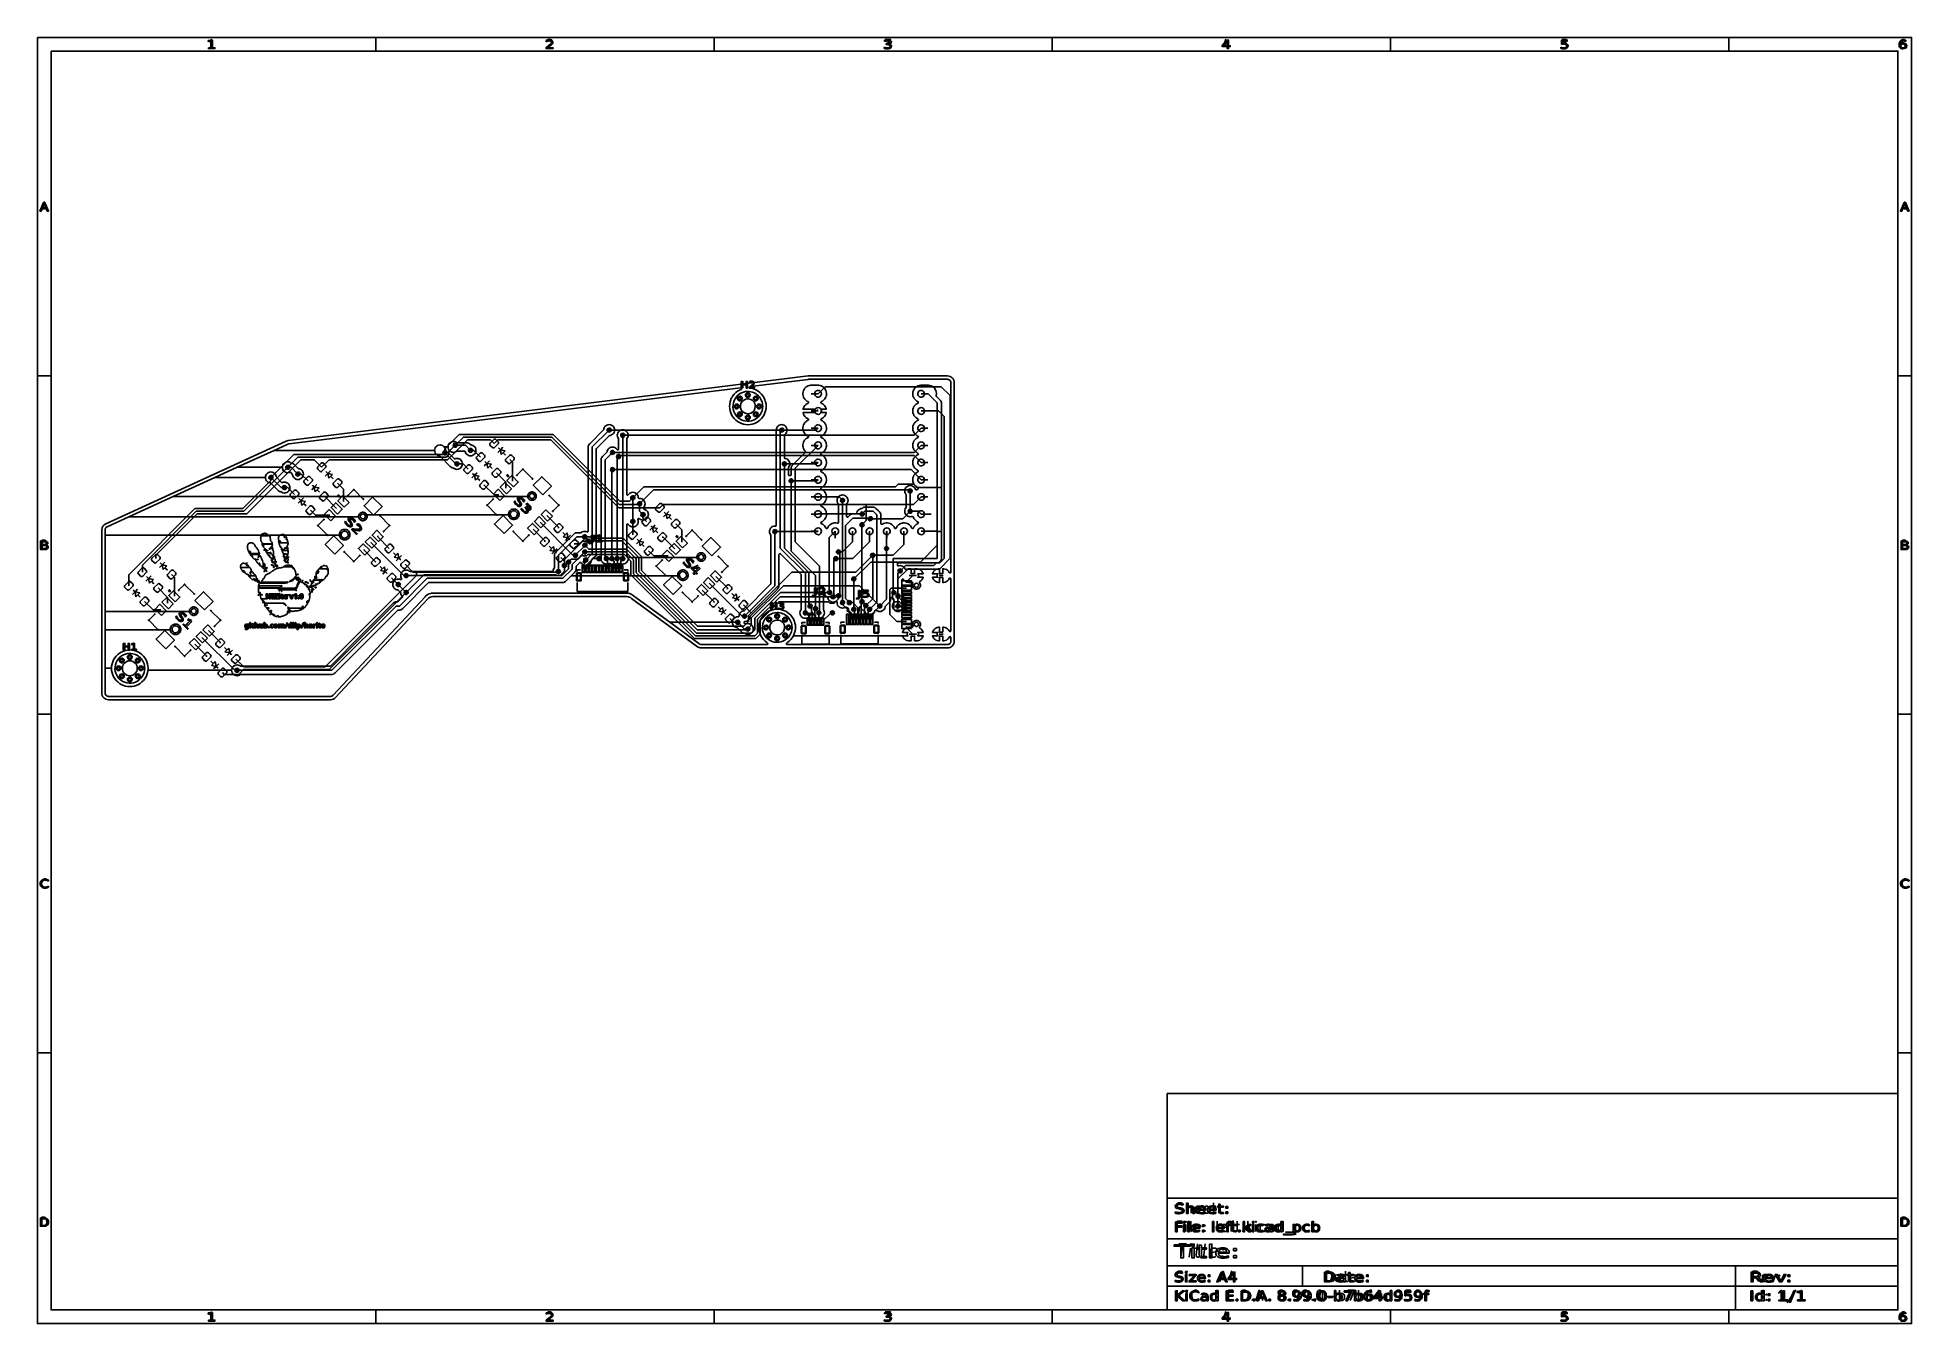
# Model space of a CAD drawing. Header units: millimetres. Extents: x 10 to 287, y 10 to 200.
import ezdxf

# ---------------------------------------------------------------- set-up
doc = ezdxf.new("R2010")
doc.units = ezdxf.units.MM
doc.layers.get('0').update_dxf_attribs({"linetype": 'CONTINUOUS'})

msp = doc.modelspace()

# ---------------------------------------------------------------- linework, layer by layer
at = {"color": 7}
for points in [[(10, 200.0072), (287.0022, 200.0072), (287.0022, 10), (10, 10)], [(35.278386, 198.501078), (35.640069, 198.501078), (35.640069, 199.465057), (35.246602, 199.404117), (35.246602, 199.559844), (35.637877, 199.620784), (35.859271, 199.620784), (35.859271, 198.501079), (36.220954, 198.501079), (36.220954, 198.3572), (35.278386, 198.3572)], [(185.79021, 199.620783), (186.0686, 199.620783), (186.0686, 198.797296), (186.30205, 198.797296), (186.30205, 198.655111), (186.0686, 198.655111), (186.0686, 198.3572), (185.8483, 198.3572), (185.8483, 198.655111), (185.10959, 198.655111), (185.10959, 198.820147)], [(185.84831, 199.471827), (185.28935, 198.797296), (185.84831, 198.797296)], [(286.1804, 199.592857)], [(12, 198.0072), (285.0022, 198.0072), (285.0022, 12), (12, 12)], [(85.430723, 198.501093)], [(135.91081, 199.038499)], [(285.7409, 199.057122)], [(10.893403, 175.620781), (11.106597, 175.620781), (11.636323, 174.357198), (11.440818, 174.357198), (11.314205, 174.681346), (10.687657, 174.681346), (10.561044, 174.357198), (10.362746, 174.357198)], [(10.999534, 175.45236), (10.744447, 174.823531), (11.255553, 174.823531)], [(285.8956, 175.620781), (286.10879, 175.620781), (286.63852, 174.357198), (286.44302, 174.357198), (286.3164, 174.681346), (285.68985, 174.681346), (285.56324, 174.357198), (285.36494, 174.357198)], [(286.00173, 175.45236), (285.74664, 174.823531), (286.25775, 174.823531)], [(144.5069, 149.5059), (144.5973, 149.4957), (144.6243, 149.4896), (144.7035, 149.4618), (144.7286, 149.4498), (144.7996, 149.4052), (144.8213, 149.3878), (144.8806, 149.3285), (144.898, 149.3068), (144.9426, 149.2358), (144.9546, 149.2107), (144.9824, 149.1315), (144.9885, 149.1045), (144.9987, 149.0141), (144.9995, 149.0002), (144.9995, 121.0152), (144.9798, 120.9482), (144.927, 120.9024), (144.8579, 120.8925), (144.7943, 120.9215), (144.7609, 120.9678), (144.7555, 120.9809), (144.7555, 120.9809), (144.6461, 121.1447), (144.6461, 121.1447), (144.5068, 121.2839), (144.5068, 121.284), (144.343, 121.3934), (144.343, 121.3934), (144.161, 121.4688), (144.161, 121.4688), (143.9678, 121.5072), (143.8193, 121.5072), (143.8193, 120.8072), (143.3193, 120.8072), (143.3193, 121.5072), (143.1708, 121.5072), (142.9776, 121.4688), (142.9776, 121.4688), (142.7956, 121.3934), (142.7956, 121.3934), (142.6319, 121.284), (142.6318, 121.2839), (142.4926, 121.1447), (142.4926, 121.1447), (142.3831, 120.9809), (142.3831, 120.9809), (142.3077, 120.7989), (142.3077, 120.7989), (142.2995, 120.7572), (143.1023, 120.7572), (143.0851, 120.7473), (143.0293, 120.6914), (142.9898, 120.623), (142.9693, 120.5467), (142.9693, 120.4677), (142.9898, 120.3914), (143.0293, 120.323), (143.0851, 120.2671), (143.1023, 120.2572), (142.2995, 120.2572), (142.3077, 120.2155), (142.3077, 120.2155), (142.3831, 120.0335), (142.3831, 120.0335), (142.4926, 119.8697), (142.4926, 119.8697), (142.6318, 119.7305), (142.6319, 119.7304), (142.7956, 119.621), (142.7956, 119.621), (142.9776, 119.5456), (142.9776, 119.5456), (143.1708, 119.5072), (143.1708, 119.5072), (143.3193, 119.5072), (143.3193, 120.2072), (143.8193, 120.2072), (143.8193, 119.5072), (143.9678, 119.5072), (143.9678, 119.5072), (144.161, 119.5456), (144.161, 119.5456), (144.343, 119.621), (144.343, 119.621), (144.5068, 119.7304), (144.5068, 119.7305), (144.6461, 119.8697), (144.6461, 119.8697), (144.7555, 120.0335), (144.7555, 120.0335), (144.7609, 120.0466), (144.8048, 120.101), (144.8711, 120.1231), (144.9388, 120.1058), (144.9864, 120.0547), (144.9995, 119.9992), (144.9995, 112.3752), (144.9798, 112.3082), (144.927, 112.2624), (144.8579, 112.2525), (144.7943, 112.2815), (144.7609, 112.3278), (144.7555, 112.3409), (144.7555, 112.3409), (144.6461, 112.5047), (144.6461, 112.5047), (144.5068, 112.6439), (144.5068, 112.644), (144.343, 112.7534), (144.343, 112.7534), (144.161, 112.8288), (144.161, 112.8288), (143.9678, 112.8672), (143.8193, 112.8672), (143.8193, 112.1672), (143.3193, 112.1672), (143.3193, 112.8672), (143.1708, 112.8672), (142.9776, 112.8288), (142.9776, 112.8288), (142.7956, 112.7534), (142.7956, 112.7534), (142.6319, 112.644), (142.6318, 112.6439), (142.4926, 112.5047), (142.4926, 112.5047), (142.3831, 112.3409), (142.3831, 112.3409), (142.3077, 112.1589), (142.3077, 112.1589), (142.2995, 112.1172), (143.1023, 112.1172), (143.0851, 112.1073), (143.0293, 112.0514), (142.9898, 111.983), (142.9693, 111.9067), (142.9693, 111.8277), (142.9898, 111.7514), (143.0293, 111.683), (143.0851, 111.6271), (143.1023, 111.6172), (142.2995, 111.6172), (142.3077, 111.5755), (142.3077, 111.5755), (142.3831, 111.3935), (142.3831, 111.3935), (142.4926, 111.2297), (142.4926, 111.2297), (142.6318, 111.0905), (142.6319, 111.0904), (142.7956, 110.981), (142.7956, 110.981), (142.9776, 110.9056), (142.9776, 110.9056), (143.1708, 110.8672), (143.1708, 110.8672), (143.3193, 110.8672), (143.3193, 111.5672), (143.8193, 111.5672), (143.8193, 110.8672), (143.9678, 110.8672), (143.9678, 110.8672), (144.161, 110.9056), (144.161, 110.9056), (144.343, 110.981), (144.343, 110.981), (144.5068, 111.0904), (144.5068, 111.0905), (144.6461, 111.2297), (144.6461, 111.2297), (144.7555, 111.3935), (144.7555, 111.3935), (144.7609, 111.4066), (144.8048, 111.461), (144.8711, 111.4831), (144.9388, 111.4658), (144.9864, 111.4147), (144.9995, 111.3592), (144.9995, 110.8142), (144.9987, 110.8003), (144.9885, 110.7099), (144.9824, 110.6829), (144.9546, 110.6037), (144.9426, 110.5786), (144.898, 110.5076), (144.8806, 110.4859), (144.8213, 110.4266), (144.7996, 110.4092), (144.7286, 110.3646), (144.7035, 110.3526), (144.6243, 110.3248), (144.5973, 110.3187), (144.5279, 110.3108), (144.5069, 110.3085), (144.493, 110.3077), (120.8084, 110.3077), (120.7413, 110.3274), (120.6956, 110.3802), (120.6856, 110.4493), (120.7146, 110.5129), (120.7442, 110.5378), (120.8701, 110.6139), (121.1273, 110.8154), (121.3583, 111.0464), (121.5598, 111.3036), (121.7288, 111.5832), (121.7441, 111.6172), (137.8695, 111.6172), (137.8777, 111.5755), (137.8777, 111.5755), (137.9531, 111.3935), (137.9531, 111.3935), (138.0626, 111.2297), (138.0626, 111.2297), (138.2018, 111.0905), (138.2019, 111.0904), (138.3656, 110.981), (138.3656, 110.981), (138.5476, 110.9056), (138.5476, 110.9056), (138.7408, 110.8672), (138.7408, 110.8672), (139.1393, 110.8672), (139.1393, 111.5672), (139.6393, 111.5672), (139.6393, 110.8672), (140.0378, 110.8672), (140.0378, 110.8672), (140.231, 110.9056), (140.231, 110.9056), (140.413, 110.981), (140.413, 110.981), (140.5768, 111.0904), (140.5768, 111.0905), (140.7161, 111.2297), (140.7161, 111.2297), (140.8255, 111.3935), (140.8255, 111.3935), (140.9009, 111.5755), (140.9009, 111.5755), (140.9092, 111.6172), (140.1063, 111.6172), (140.1235, 111.6271), (140.1794, 111.683), (140.2189, 111.7514), (140.2393, 111.8277), (140.2393, 111.9067), (140.2189, 111.983), (140.1794, 112.0514), (140.1235, 112.1073), (140.1063, 112.1172), (140.9092, 112.1172), (140.9009, 112.1589), (140.9009, 112.1589), (140.8255, 112.3409), (140.8255, 112.3409), (140.7161, 112.5047), (140.7161, 112.5047), (140.5768, 112.6439), (140.5768, 112.644), (140.4079, 112.7568), (140.4089, 112.7582), (140.3649, 112.8014), (140.3494, 112.8696), (140.3732, 112.9352), (140.375, 112.9373), (140.3749, 112.9374), (140.3798, 112.9438), (140.3798, 112.9438), (140.4556, 113.0751), (140.4948, 113.2214), (140.4948, 113.373), (140.4556, 113.5193), (140.3798, 113.6506), (140.2727, 113.7577), (140.1997, 113.7998), (140.1414, 113.8335), (140.0683, 113.8531), (139.9951, 113.8727), (139.8435, 113.8727), (139.6972, 113.8335), (139.5659, 113.7577), (139.5659, 113.7577), (139.4588, 113.6506), (139.4588, 113.6506), (139.383, 113.5193), (139.3491, 113.3926), (139.3438, 113.373), (139.3438, 113.2214), (139.3738, 113.1095), (139.383, 113.0751), (139.383, 113.0751), (139.3957, 113.0532), (139.4121, 112.9853), (139.3893, 112.9193), (139.3344, 112.8761), (139.2883, 112.8672), (138.7408, 112.8672), (138.5476, 112.8288), (138.5476, 112.8288), (138.3656, 112.7534), (138.3656, 112.7534), (138.2019, 112.644), (138.2018, 112.6439), (138.0626, 112.5047), (138.0626, 112.5047), (137.9531, 112.3409), (137.9531, 112.3409), (137.8777, 112.1589), (137.8777, 112.1589), (137.8695, 112.1172), (138.6723, 112.1172), (138.6551, 112.1073), (138.5993, 112.0514), (138.5598, 111.983), (138.5393, 111.9067), (138.5393, 111.8277), (138.5598, 111.7514), (138.5993, 111.683), (138.6551, 111.6271), (138.6723, 111.6172), (137.8695, 111.6172), (121.7441, 111.6172), (121.8629, 111.8811), (121.9601, 112.193), (122.019, 112.5144), (122.0387, 112.8405), (122.019, 113.1666), (121.9601, 113.4879), (121.8872, 113.7218), (121.8629, 113.7998), (121.8629, 113.7998), (121.8629, 113.7998), (121.7288, 114.0978), (121.5598, 114.3773), (121.5598, 114.3773), (121.5598, 114.3773), (121.3583, 114.6345), (121.1273, 114.8655), (120.8701, 115.067), (120.8626, 115.0716), (120.5906, 115.236), (120.2926, 115.3701), (120.2926, 115.3701), (120.2926, 115.3701), (119.9807, 115.4673), (119.6594, 115.5262), (119.3333, 115.5459), (119.0072, 115.5262), (118.6858, 115.4673), (118.3739, 115.3701), (118.3739, 115.3701), (118.3739, 115.3701), (118.076, 115.236), (118.071, 115.233), (117.7964, 115.067), (117.5392, 114.8655), (117.3082, 114.6345), (117.1067, 114.3773), (117.0127, 114.2218), (116.9377, 114.0978), (116.8385, 113.8774), (116.8036, 113.7998), (116.8036, 113.7998), (116.7065, 113.4879), (116.6476, 113.1666), (116.6278, 112.8405), (116.6476, 112.5144), (116.7065, 112.193), (116.8036, 111.8811), (116.8036, 111.8811), (116.8036, 111.8811), (116.9377, 111.5832), (117.1022, 111.3112), (117.1067, 111.3036), (117.3082, 111.0464), (117.5392, 110.8154), (117.7964, 110.6139), (117.7964, 110.6139), (117.7964, 110.6139), (117.9223, 110.5378), (117.9695, 110.4863), (117.9814, 110.4174), (117.9541, 110.3531), (117.8964, 110.3137), (117.8582, 110.3077), (108.1331, 110.3077), (108.1201, 110.3084), (108.0968, 110.3108), (108.0353, 110.3173), (108.0098, 110.3228), (107.935, 110.3472), (107.9112, 110.3579), (107.8373, 110.4008), (107.8264, 110.4079), (107.7744, 110.4459), (107.7744, 110.4459), (103.4504, 113.6072), (112.6944, 113.6072), (112.7146, 113.428), (112.7146, 113.4279), (112.7742, 113.2577), (112.8315, 113.1666), (112.8702, 113.1049), (112.9977, 112.9774), (113.1505, 112.8814), (113.3207, 112.8218), (113.4077, 112.812), (113.4721, 112.785), (113.4815, 112.7765), (114.1313, 112.1267), (114.1313, 112.1267), (114.1313, 112.1267), (114.2306, 112.0693), (114.2682, 112.0476), (114.4209, 112.0067), (114.4209, 112.0067), (114.429, 112.0056), (114.4287, 112.0034), (114.4846, 111.987), (114.4949, 111.9796), (114.4977, 111.9774), (114.4977, 111.9774), (114.6505, 111.8814), (114.804, 111.8277), (114.8207, 111.8218), (114.8207, 111.8218), (115, 111.8016), (115, 111.8016), (115, 111.8016), (115.1792, 111.8218), (115.1793, 111.8218), (115.1793, 111.8218), (115.3495, 111.8814), (115.5023, 111.9774), (115.6298, 112.1049), (115.7258, 112.2577), (115.7854, 112.4279), (115.7921, 112.4873), (115.8056, 112.6072), (115.8056, 112.6072), (115.7854, 112.7865), (115.7854, 112.7865), (115.7348, 112.931), (115.7258, 112.9567), (115.6298, 113.1095), (115.5023, 113.237), (115.4801, 113.2509), (115.3495, 113.333), (115.1793, 113.3926), (115.1792, 113.3926), (115, 113.4128), (115, 113.4128), (114.8207, 113.3926), (114.8207, 113.3926), (114.704, 113.3517), (114.6342, 113.3482), (114.5754, 113.3811), (114.4617, 113.4947), (114.4282, 113.5561), (114.4332, 113.6257), (114.4751, 113.6817), (114.5355, 113.7056), (114.5805, 113.7107), (114.6792, 113.7218), (114.6793, 113.7218), (114.6793, 113.7218), (114.8495, 113.7814), (115.0023, 113.8774), (115.1298, 114.0049), (115.2258, 114.1577), (115.2854, 114.3279), (115.2952, 114.4149), (115.3222, 114.4793), (115.3307, 114.4887), (119.3585, 118.5165), (119.3585, 118.5165), (119.3687, 118.5267), (119.3687, 118.5267), (119.4805, 118.6385), (119.5431, 118.7469), (119.5596, 118.7754), (119.6005, 118.9281), (119.6005, 119.0863), (119.6005, 119.0939), (119.6005, 119.0939), (119.6005, 123.6267), (119.6202, 123.6938), (119.673, 123.7395), (119.7421, 123.7495), (119.8057, 123.7204), (119.8122, 123.7144), (122.8632, 120.6634), (122.8967, 120.6021), (122.8995, 120.5757), (122.8995, 115.5896), (122.8798, 115.5226), (122.8725, 115.5123), (122.8702, 115.5095), (122.7742, 115.3567), (122.7146, 115.1865), (122.7146, 115.1865), (122.6944, 115.0072), (122.6944, 115.0072), (122.7146, 114.828), (122.7146, 114.8279), (122.7742, 114.6577), (122.7946, 114.6252), (122.8702, 114.5049), (122.9977, 114.3774), (123.1505, 114.2814), (123.2774, 114.237), (123.3207, 114.2218), (123.3207, 114.2218), (123.5, 114.2016), (123.5, 114.2016), (123.5, 114.2016), (123.6792, 114.2218), (123.6793, 114.2218), (123.6793, 114.2218), (123.8495, 114.2814), (124.0023, 114.3774), (124.1298, 114.5049), (124.2258, 114.6577), (124.2854, 114.8279), (124.2861, 114.8341), (124.2957, 114.9192), (124.3227, 114.9837), (124.3803, 115.0232), (124.4502, 115.0253), (124.4917, 115.0045), (124.4918, 115.0048), (124.4941, 115.0033), (124.4962, 115.0023), (124.4977, 115.0011), (124.6564, 114.9014), (124.6555, 114.9), (124.7008, 114.859), (124.711, 114.8341), (124.7123, 114.8345), (124.7742, 114.6577), (124.7946, 114.6252), (124.8702, 114.5049), (124.9977, 114.3774), (125.1505, 114.2814), (125.2774, 114.237), (125.3207, 114.2218), (125.3207, 114.2218), (125.5, 114.2016), (125.5, 114.2016), (125.5, 114.2016), (125.6792, 114.2218), (125.6793, 114.2218), (125.6793, 114.2218), (125.8495, 114.2814), (126.0023, 114.3774), (126.1298, 114.5049), (126.2258, 114.6577), (126.2854, 114.8279), (126.2854, 114.828), (126.3056, 115.0072), (126.3056, 115.0072), (126.2854, 115.1865), (126.2854, 115.1865), (126.2258, 115.3567), (126.2195, 115.3667), (126.2005, 115.4327), (126.2005, 117.5037), (126.2202, 117.5708), (126.273, 117.6165), (126.3421, 117.6265), (126.4057, 117.5974), (126.4295, 117.5697), (126.4702, 117.5049), (126.5977, 117.3774), (126.6478, 117.3459), (126.7564, 117.2777), (126.7554, 117.2761), (126.8003, 117.2356), (126.811, 117.2094), (126.8121, 117.2098), (126.8144, 117.2033), (126.8144, 117.2032), (126.8346, 117.1455), (126.874, 117.033), (126.8992, 116.9928), (126.9699, 116.8802), (127.0975, 116.7527), (127.1499, 116.7198), (127.2029, 116.6865), (127.2502, 116.6567), (127.3822, 116.6105), (127.4205, 116.5971), (127.4205, 116.5971), (127.5998, 116.5769), (127.5998, 116.5769), (127.5998, 116.5769), (127.779, 116.5971), (127.779, 116.5971), (127.779, 116.5971), (127.9493, 116.6567), (128.0132, 116.6969), (128.0805, 116.7159), (128.1473, 116.6955), (128.1925, 116.6423), (128.2024, 116.578), (128.1944, 116.5072), (128.1944, 116.5072), (128.2146, 116.328), (128.2146, 116.3279), (128.2742, 116.1577), (128.3489, 116.0388), (128.3702, 116.0049), (128.4977, 115.8774), (128.5379, 115.8522), (128.6201, 115.8005), (128.6505, 115.7814), (128.7953, 115.7307), (128.8207, 115.7218), (128.8208, 115.7218), (129, 115.7016), (129, 115.7016), (129, 115.7016), (129.1792, 115.7218), (129.1793, 115.7218), (129.1793, 115.7218), (129.3495, 115.7814), (129.3799, 115.8005), (129.434, 115.8345), (129.5013, 115.8535), (129.566, 115.8345), (129.6201, 115.8005), (129.6505, 115.7814), (129.7382, 115.7507), (129.7831, 115.735), (129.8399, 115.6943), (129.8656, 115.6293), (129.8654, 115.6041), (129.8544, 115.5072), (129.8544, 115.5072), (129.8746, 115.328), (129.8746, 115.3279), (129.9342, 115.1577), (129.9904, 115.0683), (130.0302, 115.0049), (130.1577, 114.8774), (130.3105, 114.7814), (130.4807, 114.7218), (130.4808, 114.7218), (130.66, 114.7016), (130.66, 114.7016), (130.66, 114.7016), (130.8392, 114.7218), (130.8393, 114.7218), (130.8393, 114.7218), (131.0095, 114.7814), (131.1623, 114.8774), (131.2898, 115.0049), (131.3858, 115.1577), (131.4454, 115.3279), (131.4454, 115.328), (131.4656, 115.5072), (131.4656, 115.5072), (131.4454, 115.6865), (131.4454, 115.6865), (131.4299, 115.7307), (131.4263, 115.8005), (131.461, 115.8611), (131.523, 115.8934), (131.5879, 115.8887), (131.6031, 115.8834), (131.6598, 115.8427), (131.6791, 115.8073), (131.7085, 115.7234), (131.7085, 115.7234), (131.7619, 115.6385), (131.8045, 115.5706), (131.9321, 115.4431), (132.0482, 115.3701), (132.0848, 115.3471), (132.1687, 115.3177), (132.2255, 115.277), (132.2448, 115.2416), (132.2742, 115.1577), (132.2742, 115.1577), (132.3702, 115.0049), (132.4977, 114.8774), (132.6505, 114.7814), (132.8207, 114.7218), (132.8208, 114.7218), (133, 114.7016), (133, 114.7016), (133, 114.7016), (133.1792, 114.7218), (133.1793, 114.7218), (133.1793, 114.7218), (133.3495, 114.7814), (133.5023, 114.8774), (133.6298, 115.0049), (133.7258, 115.1577), (133.7854, 115.3279), (133.7854, 115.3279), (133.7877, 115.3345), (133.7904, 115.3336), (133.8182, 115.3833), (133.8798, 115.4162), (133.9495, 115.4105), (133.9927, 115.3825), (133.9977, 115.3774), (134.0306, 115.3567), (134.1327, 115.2926), (134.1505, 115.2814), (134.2802, 115.236), (134.3207, 115.2218), (134.3208, 115.2218), (134.5, 115.2016), (134.5, 115.2016), (134.5, 115.2016), (134.6792, 115.2218), (134.6793, 115.2218), (134.6793, 115.2218), (134.8495, 115.2814), (135.0023, 115.3774), (135.1298, 115.5049), (135.2258, 115.6577), (135.2854, 115.8279), (135.2952, 115.9149), (135.3222, 115.9793), (135.3307, 115.9887), (135.9805, 116.6385), (136.0596, 116.7754), (136.1005, 116.9281), (136.1005, 117.0863), (136.1005, 117.0939), (136.1005, 117.0939), (136.1005, 117.1536), (136.1202, 117.2207), (136.173, 117.2664), (136.2421, 117.2764), (136.2655, 117.2707), (136.3958, 117.2251), (136.4526, 117.1843), (136.4719, 117.149), (136.4731, 117.1455), (136.4731, 117.1455), (136.5357, 117.0459), (136.5648, 116.9996), (136.5838, 116.9336), (136.5838, 116.5896), (136.5641, 116.5226), (136.5568, 116.5123), (136.5545, 116.5095), (136.4585, 116.3567), (136.3989, 116.1865), (136.3989, 116.1865), (136.3787, 116.0072), (136.3787, 116.0072), (136.3989, 115.828), (136.3989, 115.8279), (136.4585, 115.6577), (136.5455, 115.5192), (136.5545, 115.5049), (136.6821, 115.3774), (136.7149, 115.3567), (136.817, 115.2926), (136.8348, 115.2814), (136.9645, 115.236), (137.0051, 115.2218), (137.0051, 115.2218), (137.1843, 115.2016), (137.1843, 115.2016), (137.1843, 115.2016), (137.3636, 115.2218), (137.3636, 115.2218), (137.3636, 115.2218), (137.5338, 115.2814), (137.6866, 115.3774), (137.8141, 115.5049), (137.9101, 115.6577), (137.9697, 115.8279), (137.9724, 115.8522), (137.9899, 116.0072), (137.9899, 116.0072), (137.9697, 116.1865), (137.9697, 116.1865), (137.9101, 116.3567), (137.8141, 116.5095), (137.8141, 116.5095), (137.8141, 116.5095), (137.8119, 116.5123), (137.811, 116.5145), (137.8104, 116.5154), (137.8106, 116.5155), (137.7855, 116.577), (137.7848, 116.5896), (137.7848, 116.8975), (137.8045, 116.9646), (137.8211, 116.9852), (137.8287, 116.9928), (137.9247, 117.1455), (137.9843, 117.3158), (137.9843, 117.3158), (138.0045, 117.4951), (138.0045, 117.4951), (137.9843, 117.6743), (137.9843, 117.6743), (137.9603, 117.7427), (137.9247, 117.8446), (137.8287, 117.9973), (137.8211, 118.0049), (137.7876, 118.0662), (137.7848, 118.0926), (137.7848, 119.8766), (137.8045, 119.9437), (137.8573, 119.9894), (137.9265, 119.9994), (137.99, 119.9704), (138.0119, 119.9455), (138.0626, 119.8697), (138.0626, 119.8697), (138.2018, 119.7305), (138.2019, 119.7304), (138.3656, 119.621), (138.3656, 119.621), (138.5476, 119.5456), (138.5476, 119.5456), (138.7408, 119.5072), (138.7408, 119.5072), (139.2883, 119.5072), (139.3553, 119.4875), (139.4011, 119.4347), (139.411, 119.3656), (139.3957, 119.3212), (139.383, 119.2993), (139.383, 119.2993), (139.383, 119.2993), (139.383, 119.2993), (139.3617, 119.2196), (139.3438, 119.153), (139.3438, 119.0014), (139.383, 118.8551), (139.3964, 118.8319), (139.4588, 118.7238), (139.5659, 118.6167), (139.6972, 118.5409), (139.8435, 118.5017), (139.8435, 118.5017), (139.9951, 118.5017), (139.9951, 118.5017), (140.1414, 118.5409), (140.2727, 118.6167), (140.3798, 118.7238), (140.4556, 118.8551), (140.4948, 119.0014), (140.4948, 119.153), (140.4556, 119.2993), (140.3798, 119.4306), (140.3798, 119.4306), (140.3749, 119.437), (140.3777, 119.4392), (140.352, 119.4862), (140.357, 119.5559), (140.3989, 119.6118), (140.4079, 119.6176), (140.4079, 119.6176), (140.5768, 119.7304), (140.5768, 119.7305), (140.7161, 119.8697), (140.7161, 119.8697), (140.8255, 120.0335), (140.8255, 120.0335), (140.9009, 120.2155), (140.9009, 120.2155), (140.9092, 120.2572), (140.1063, 120.2572), (140.1235, 120.2671), (140.1794, 120.323), (140.2189, 120.3914), (140.2393, 120.4677), (140.2393, 120.5467), (140.2189, 120.623), (140.1794, 120.6914), (140.1235, 120.7473), (140.1063, 120.7572), (140.9092, 120.7572), (140.9009, 120.7989), (140.9009, 120.7989), (140.8255, 120.9809), (140.8255, 120.9809), (140.7161, 121.1447), (140.7161, 121.1447), (140.5768, 121.2839), (140.5768, 121.284), (140.413, 121.3934), (140.413, 121.3934), (140.231, 121.4688), (140.231, 121.4688), (140.0378, 121.5072), (139.6393, 121.5072), (139.6393, 120.8072), (139.1393, 120.8072), (139.1393, 121.5072), (138.7408, 121.5072), (138.5476, 121.4688), (138.5476, 121.4688), (138.4067, 121.4104), (138.3372, 121.4029), (138.2748, 121.4342), (138.2422, 121.484), (138.2258, 121.531), (138.2258, 121.531), (138.1298, 121.6837), (138.0023, 121.8113), (137.8995, 121.8759), (137.8495, 121.9073), (137.6793, 121.9668), (137.6792, 121.9668), (137.5, 121.987), (137.5, 121.987), (137.3208, 121.9668), (137.3207, 121.9668), (137.2655, 121.9475), (137.1957, 121.9439), (137.135, 121.9787), (137.1028, 122.0406), (137.1005, 122.0645), (137.1005, 122.2827), (137.1202, 122.3497), (137.173, 122.3955), (137.2245, 122.4067), (143.0791, 122.4067), (143.0791, 122.4067), (143.2318, 122.4476), (143.3687, 122.5267), (143.4805, 122.6385), (143.5596, 122.7754), (143.6005, 122.9281), (143.6005, 146.0863), (143.5596, 146.239), (143.5257, 146.2977), (143.4805, 146.3759), (143.4805, 146.3759), (143.4805, 146.3759), (143.3687, 146.4877), (143.3687, 146.4877), (143.3644, 146.4921), (143.3644, 146.4921), (142.8765, 146.9799), (142.843, 147.0413), (142.8417, 147.087), (142.8578, 147.1883), (142.8705, 147.2688), (142.8705, 147.4656), (142.8397, 147.66), (142.7789, 147.8472), (142.6895, 148.0226), (142.6792, 148.0368), (142.5738, 148.1818), (142.4346, 148.321), (142.2754, 148.4367), (142.1, 148.5261), (141.9128, 148.5869), (141.7184, 148.6177), (141.7184, 148.6177), (140.5216, 148.6177), (140.5216, 148.6177), (140.3272, 148.5869), (140.14, 148.5261), (139.9646, 148.4367), (139.8737, 148.3707), (139.8054, 148.321), (139.8054, 148.321), (139.8054, 148.321), (139.6662, 148.1818), (139.6662, 148.1818), (139.6662, 148.1818), (139.6598, 148.1731), (139.5505, 148.0226), (139.4611, 147.8472), (139.4003, 147.66), (139.3695, 147.4656), (139.3695, 147.2688), (139.4003, 147.0744), (139.4611, 146.8872), (139.5236, 146.7645), (139.5505, 146.7118), (139.6662, 146.5526), (139.8054, 146.4134), (139.9646, 146.2977), (140.0798, 146.239), (140.1412, 146.2077), (140.192, 146.1597), (140.2088, 146.0919), (140.1863, 146.0258), (140.1412, 145.9867), (139.9646, 145.8967), (139.8773, 145.8333), (139.8054, 145.781), (139.8054, 145.781), (139.8054, 145.781), (139.6662, 145.6418), (139.6662, 145.6418), (139.6662, 145.6418), (139.6659, 145.6415), (139.5505, 145.4826), (139.4611, 145.3072), (139.4003, 145.12), (139.3695, 144.9256), (139.3695, 144.7288), (139.4003, 144.5344), (139.4611, 144.3472), (139.5107, 144.2499), (139.5505, 144.1718), (139.6662, 144.0126), (139.8054, 143.8734), (139.9646, 143.7577), (140.052, 143.7132), (140.1412, 143.6677), (140.192, 143.6197), (140.2088, 143.5519), (140.1863, 143.4858), (140.1412, 143.4467), (139.9646, 143.3567), (139.8737, 143.2907), (139.8054, 143.241), (139.8054, 143.241), (139.8054, 143.241), (139.6662, 143.1018), (139.6662, 143.1018), (139.6662, 143.1018), (139.6165, 143.0335), (139.5505, 142.9426), (139.4611, 142.7672), (139.4003, 142.58), (139.3695, 142.3856), (139.3695, 142.1888), (139.4003, 141.9944), (139.4611, 141.8072), (139.5505, 141.6318), (139.6662, 141.4726), (139.8054, 141.3334), (139.9646, 141.2177), (140.0454, 141.1765), (140.1412, 141.1277), (140.192, 141.0797), (140.2088, 141.0119), (140.1863, 140.9458), (140.1412, 140.9067), (139.9646, 140.8167), (139.8737, 140.7507), (139.8054, 140.701), (139.8054, 140.701), (139.8054, 140.701), (139.6662, 140.5618), (139.6662, 140.5618), (139.6662, 140.5618), (139.6165, 140.4935), (139.5505, 140.4026), (139.4611, 140.2272), (139.4003, 140.04), (139.3695, 139.8456), (139.3695, 139.6488), (139.4003, 139.4544), (139.4611, 139.2672), (139.5286, 139.1347), (139.5505, 139.0918), (139.6662, 138.9326), (139.8054, 138.7934), (139.9646, 138.6777), (140.088, 138.6148), (140.1412, 138.5877), (140.192, 138.5397), (140.2088, 138.4719), (140.1863, 138.4058), (140.1412, 138.3667), (139.9646, 138.2767), (139.889, 138.2218), (139.8054, 138.161), (139.8054, 138.161), (139.8054, 138.161), (139.6662, 138.0218), (139.6662, 138.0218), (139.6662, 138.0218), (139.6255, 137.9659), (139.5505, 137.8626), (139.4611, 137.6872), (139.4003, 137.5), (139.3695, 137.3056), (139.3695, 137.1088), (139.4003, 136.9144), (139.4611, 136.7272), (139.5346, 136.583), (139.5505, 136.5518), (139.6662, 136.3926), (139.8054, 136.2534), (139.9646, 136.1377), (140.088, 136.0748), (140.1412, 136.0477), (140.192, 135.9997), (140.2088, 135.9319), (140.1863, 135.8658), (140.1412, 135.8267), (139.9646, 135.7367), (139.9163, 135.7016), (139.8054, 135.621), (139.8054, 135.621), (139.8054, 135.621), (139.6662, 135.4818), (139.6662, 135.4818), (139.6662, 135.4818), (139.6488, 135.458), (139.5505, 135.3226), (139.4611, 135.1472), (139.4003, 134.96), (139.3695, 134.7656), (139.3695, 134.5688), (139.4003, 134.3744), (139.4611, 134.1872), (139.5505, 134.0118), (139.6662, 133.8526), (139.8054, 133.7134), (139.9646, 133.5977), (140.088, 133.5348), (140.1412, 133.5077), (140.192, 133.4597), (140.2088, 133.3919), (140.1863, 133.3258), (140.1412, 133.2867), (139.9646, 133.1967), (139.9537, 133.1888), (139.8879, 133.1653), (139.8198, 133.1812), (139.7711, 133.2313), (139.7638, 133.2482), (139.7258, 133.3567), (139.6688, 133.4475), (139.6298, 133.5095), (139.5023, 133.637), (139.3495, 133.733), (139.1793, 133.7926), (139.1792, 133.7926), (139, 133.8128), (139, 133.8128), (138.8208, 133.7926), (138.8207, 133.7926), (138.6505, 133.733), (138.4977, 133.637), (138.3702, 133.5095), (138.2742, 133.3567), (138.2146, 133.1865), (138.2146, 133.1865), (138.1944, 133.0072), (138.1944, 133.0072), (138.2146, 132.828), (138.2146, 132.8279), (138.2742, 132.6577), (138.3345, 132.5617), (138.3673, 132.5095), (138.3702, 132.5049), (138.3724, 132.5021), (138.3733, 132.4999), (138.3739, 132.499), (138.3737, 132.4989), (138.3989, 132.4374), (138.3995, 132.4248), (138.3995, 130.5896), (138.3798, 130.5226), (138.3724, 130.5123), (138.3702, 130.5095), (138.2742, 130.3567), (138.2146, 130.1865), (138.2146, 130.1865), (138.1944, 130.0072), (138.1944, 130.0072), (138.2146, 129.828), (138.2146, 129.8279), (138.2742, 129.6577), (138.3565, 129.5267), (138.3702, 129.5049), (138.4977, 129.3774), (138.5125, 129.3681), (138.6298, 129.2944), (138.6505, 129.2814), (138.8099, 129.2256), (138.8207, 129.2218), (138.8208, 129.2218), (139, 129.2016), (139, 129.2016), (139, 129.2016), (139.1792, 129.2218), (139.1793, 129.2218), (139.1793, 129.2218), (139.1793, 129.2218), (139.1793, 129.2218), (139.2104, 129.2327), (139.2792, 129.2568), (139.349, 129.2604), (139.4096, 129.2256), (139.4381, 129.1781), (139.4611, 129.1072), (139.5505, 128.9318), (139.6662, 128.7726), (139.8054, 128.6334), (139.9646, 128.5177), (140.0606, 128.4688), (140.1412, 128.4277), (140.192, 128.3797), (140.2088, 128.3119), (140.1863, 128.2458), (140.1412, 128.2067), (139.9646, 128.1167), (139.9013, 128.0708), (139.8054, 128.001), (139.8054, 128.001), (139.8054, 128.001), (139.6662, 127.8618), (139.6662, 127.8618), (139.6662, 127.8618), (139.6255, 127.8058), (139.5505, 127.7026), (139.4605, 127.526), (139.4125, 127.4752), (139.3447, 127.4584), (139.2786, 127.4809), (139.2395, 127.526), (139.2112, 127.5815), (139.1495, 127.7026), (139.0338, 127.8618), (138.8946, 128.001), (138.7354, 128.1167), (138.7163, 128.1265), (138.56, 128.2061), (138.3728, 128.2669), (138.1784, 128.2977), (138.1784, 128.2977), (137.9816, 128.2977), (137.9816, 128.2977), (137.7872, 128.2669), (137.6, 128.2061), (137.4246, 128.1167), (137.3613, 128.0708), (137.2654, 128.001), (137.2654, 128.001), (137.2654, 128.001), (137.1262, 127.8618), (137.1262, 127.8618), (137.1262, 127.8618), (137.0855, 127.8058), (137.0105, 127.7026), (136.9205, 127.526), (136.8725, 127.4752), (136.8047, 127.4584), (136.7386, 127.4809), (136.6995, 127.526), (136.6712, 127.5815), (136.6095, 127.7026), (136.4938, 127.8618), (136.3546, 128.001), (136.1954, 128.1167), (136.1763, 128.1265), (136.02, 128.2061), (135.8328, 128.2669), (135.6384, 128.2977), (135.6384, 128.2977), (135.4416, 128.2977), (135.4416, 128.2977), (135.2472, 128.2669), (135.06, 128.2061), (134.8846, 128.1167), (134.8474, 128.0897), (134.7816, 128.0662), (134.7135, 128.082), (134.6648, 128.1321), (134.6505, 128.19), (134.6505, 129.3681), (134.6505, 129.3682), (134.6505, 129.5439), (134.6505, 129.5439), (134.6505, 129.5869), (134.6505, 129.5869), (134.6096, 129.7396), (134.5776, 129.795), (134.5305, 129.8766), (134.5305, 129.8766), (134.4187, 129.9884), (134.4187, 129.9884), (134.313, 130.0494), (134.2873, 130.0691), (133.9805, 130.3759), (133.8687, 130.4877), (133.8687, 130.4877), (133.7669, 130.5465), (133.7669, 130.5465), (133.7318, 130.5668), (133.7318, 130.5668), (133.7193, 130.5701), (133.5791, 130.6077), (133.4209, 130.6077), (133.4133, 130.6077), (133.4133, 130.6077), (132.2209, 130.6077), (132.18, 130.5967), (132.18, 130.5967), (132.1534, 130.5896), (132.0682, 130.5668), (132.0682, 130.5668), (131.9313, 130.4877), (131.8815, 130.4379), (131.8201, 130.4044), (131.8077, 130.4024), (131.7207, 130.3926), (131.5505, 130.333), (131.3977, 130.237), (131.2702, 130.1095), (131.1742, 129.9567), (131.1146, 129.7865), (131.1069, 129.7178), (131.0798, 129.6534), (131.0222, 129.6138), (130.9837, 129.6077), (130.5867, 129.6077), (130.5867, 129.6077), (130.5791, 129.6077), (130.4209, 129.6077), (130.3446, 129.5872), (130.2682, 129.5668), (130.2682, 129.5668), (130.1313, 129.4877), (130.1313, 129.4877), (129.8122, 129.1686), (129.7509, 129.1351), (129.6812, 129.1401), (129.6252, 129.182), (129.6008, 129.2475), (129.6005, 129.2563), (129.6005, 131.0248), (129.6202, 131.0918), (129.6276, 131.1021), (129.6298, 131.1049), (129.6298, 131.1049), (129.7258, 131.2577), (129.7854, 131.4279), (129.7854, 131.428), (129.8056, 131.6072), (129.8056, 131.6072), (129.7854, 131.7865), (129.7854, 131.7865), (129.7392, 131.9183), (129.7258, 131.9567), (129.6298, 132.1095), (129.5023, 132.237), (129.3495, 132.333), (129.1793, 132.3926), (129.1792, 132.3926), (129, 132.4128), (129, 132.4128), (128.8208, 132.3926), (128.8207, 132.3926), (128.6505, 132.333), (128.4977, 132.237), (128.3702, 132.1095), (128.2742, 131.9567), (128.2146, 131.7865), (128.2146, 131.7865), (128.1944, 131.6072), (128.1944, 131.6072), (128.2146, 131.428), (128.2146, 131.4279), (128.2742, 131.2577), (128.3154, 131.1922), (128.3688, 131.1072), (128.3702, 131.1049), (128.3724, 131.1021), (128.3733, 131.0999), (128.3739, 131.099), (128.3737, 131.0989), (128.3989, 131.0374), (128.3995, 131.0248), (128.3995, 128.3769), (128.3798, 128.3099), (128.327, 128.2641), (128.2579, 128.2542), (128.2372, 128.259), (128.2128, 128.2669), (128.0184, 128.2977), (128.0184, 128.2977), (127.8216, 128.2977), (127.8216, 128.2977), (127.6272, 128.2669), (127.44, 128.2061), (127.2646, 128.1167), (127.2013, 128.0708), (127.1054, 128.001), (127.1054, 128.001), (127.1054, 128.001), (126.9662, 127.8618), (126.9662, 127.8618), (126.9662, 127.8618), (126.9255, 127.8058), (126.8505, 127.7026), (126.7605, 127.526), (126.7125, 127.4752), (126.6447, 127.4584), (126.5786, 127.4809), (126.5395, 127.526), (126.5112, 127.5815), (126.4495, 127.7026), (126.3338, 127.8618), (126.1946, 128.001), (126.0726, 128.0897), (126.0354, 128.1167), (125.8588, 128.2067), (125.808, 128.2547), (125.7912, 128.3225), (125.8137, 128.3886), (125.8588, 128.4277), (126.0354, 128.5177), (126.0354, 128.5177), (126.0354, 128.5177), (126.1946, 128.6334), (126.3338, 128.7726), (126.4495, 128.9318), (126.5389, 129.1072), (126.5997, 129.2944), (126.6065, 129.3375), (126.6305, 129.4888), (126.6305, 129.6856), (126.5997, 129.88), (126.5577, 130.0095), (126.5389, 130.0672), (126.5389, 130.0672), (126.5389, 130.0672), (126.4781, 130.1865), (126.4495, 130.2426), (126.3338, 130.4018), (126.1946, 130.541), (126.1026, 130.6079), (126.0354, 130.6567), (125.8588, 130.7467), (125.808, 130.7947), (125.7912, 130.8625), (125.8137, 130.9286), (125.8588, 130.9677), (126.0354, 131.0577), (126.0354, 131.0577), (126.0354, 131.0577), (126.1946, 131.1734), (126.3338, 131.3126), (126.4495, 131.4718), (126.5389, 131.6472), (126.5997, 131.8344), (126.6121, 131.9128), (126.6305, 132.0288), (126.6305, 132.2256), (126.5997, 132.42), (126.5703, 132.5107), (126.5389, 132.6072), (126.5389, 132.6072), (126.5389, 132.6072), (126.4501, 132.7814), (126.4495, 132.7826), (126.3338, 132.9418), (126.1946, 133.081), (126.1096, 133.1428), (126.0354, 133.1967), (125.8588, 133.2867), (125.808, 133.3347), (125.7912, 133.4025), (125.8137, 133.4686), (125.8588, 133.5077), (126.0354, 133.5977), (126.0354, 133.5977), (126.0354, 133.5977), (126.1946, 133.7134), (126.3338, 133.8526), (126.4495, 134.0118), (126.5389, 134.1872), (126.5997, 134.3744), (126.6002, 134.3774), (126.6305, 134.5688), (126.6305, 134.7656), (126.5997, 134.96), (126.5684, 135.0564), (126.5389, 135.1472), (126.5389, 135.1472), (126.5389, 135.1472), (126.4917, 135.2397), (126.4495, 135.3226), (126.3338, 135.4818), (126.1946, 135.621), (126.0837, 135.7016), (126.0354, 135.7367), (125.8588, 135.8267), (125.808, 135.8747), (125.7912, 135.9425), (125.8137, 136.0086), (125.8588, 136.0477), (126.0354, 136.1377), (126.0354, 136.1377), (126.0354, 136.1377), (126.1946, 136.2534), (126.3338, 136.3926), (126.4495, 136.5518), (126.5389, 136.7272), (126.5997, 136.9144), (126.6005, 136.9194), (126.6305, 137.1088), (126.6305, 137.3056), (126.5997, 137.5), (126.5424, 137.6763), (126.5389, 137.6872), (126.5389, 137.6872), (126.5389, 137.6872), (126.4749, 137.8127), (126.4495, 137.8626), (126.3338, 138.0218), (126.1946, 138.161), (126.111, 138.2218), (126.0354, 138.2767), (125.8588, 138.3667), (125.808, 138.4147), (125.7912, 138.4825), (125.8137, 138.5486), (125.8588, 138.5877), (126.0354, 138.6777), (126.0354, 138.6777), (126.0354, 138.6777), (126.1946, 138.7934), (126.3338, 138.9326), (126.4495, 139.0918), (126.5389, 139.2672), (126.5997, 139.4544), (126.6305, 139.6488), (126.6305, 139.8456), (126.5997, 140.04), (126.5713, 140.1274), (126.5389, 140.2272), (126.5389, 140.2272), (126.5389, 140.2272), (126.4495, 140.4026), (126.3338, 140.5618), (126.1946, 140.701), (126.115, 140.7589), (126.0354, 140.8167), (125.8588, 140.9067), (125.808, 140.9547), (125.7912, 141.0225), (125.8137, 141.0886), (125.8588, 141.1277), (126.0354, 141.2177), (126.0354, 141.2177), (126.0354, 141.2177), (126.1946, 141.3334), (126.3338, 141.4726), (126.4495, 141.6318), (126.5389, 141.8072), (126.5997, 141.9944), (126.6017, 142.0072), (126.6305, 142.1888), (126.6305, 142.3856), (126.5997, 142.58), (126.5389, 142.7672), (126.4917, 142.8597), (126.4495, 142.9426), (126.3338, 143.1018), (126.1946, 143.241), (126.0354, 143.3567), (125.86, 143.4461), (125.86, 143.4461), (125.8582, 143.447), (125.8074, 143.495), (125.7906, 143.5628), (125.8132, 143.6289), (125.8582, 143.668), (126.0351, 143.7581), (126.1943, 143.8738), (126.3334, 144.0129), (126.4491, 144.1721), (126.5384, 144.3474), (126.5992, 144.5345), (126.606, 144.5772), (125.813, 144.5772), (125.8459, 144.6342), (125.88, 144.7614), (125.88, 144.893), (125.8459, 145.0202), (125.813, 145.0772), (126.606, 145.0772), (126.5992, 145.1199), (126.5384, 145.307), (126.4491, 145.4823), (126.3334, 145.6415), (126.1943, 145.7806), (126.0351, 145.8963), (125.8582, 145.9864), (125.8074, 146.0344), (125.7906, 146.1022), (125.8132, 146.1684), (125.8582, 146.2074), (125.86, 146.2083), (125.86, 146.2083), (126.0354, 146.2977), (126.1946, 146.4134), (126.3338, 146.5526), (126.4495, 146.7118), (126.5389, 146.8872), (126.5997, 147.0744), (126.6017, 147.087), (126.6305, 147.2688), (126.6305, 147.4656), (126.5997, 147.66), (126.5389, 147.8472), (126.4495, 148.0226), (126.4392, 148.0368), (126.3338, 148.1818), (126.1946, 148.321), (126.0354, 148.4367), (125.86, 148.5261), (125.6728, 148.5869), (125.4784, 148.6177), (125.4784, 148.6177), (124.2816, 148.6177), (124.2816, 148.6177), (124.0872, 148.5869), (123.9, 148.5261), (123.7246, 148.4367), (123.6337, 148.3707), (123.5654, 148.321), (123.5654, 148.321), (123.5654, 148.321), (123.4262, 148.1818), (123.4262, 148.1818), (123.4262, 148.1818), (123.4198, 148.1731), (123.3105, 148.0226), (123.2211, 147.8472), (123.1603, 147.66), (123.1295, 147.4656), (123.1295, 147.2688), (123.1603, 147.0744), (123.2211, 146.8872), (123.2836, 146.7645), (123.3105, 146.7118), (123.4262, 146.5526), (123.5654, 146.4134), (123.6169, 146.3759), (123.7246, 146.2977), (123.9018, 146.2074), (123.9526, 146.1594), (123.9694, 146.0916), (123.9468, 146.0255), (123.9018, 145.9864), (123.7249, 145.8963), (123.5657, 145.7806), (123.4266, 145.6415), (123.3109, 145.4823), (123.2216, 145.307), (123.1608, 145.1199), (123.154, 145.0772), (124.947, 145.0772), (124.9141, 145.0202), (124.88, 144.893), (124.88, 144.7614), (124.9141, 144.6342), (124.947, 144.5772), (123.154, 144.5772), (123.1608, 144.5345), (123.2216, 144.3474), (123.3109, 144.1721), (123.4266, 144.0129), (123.5657, 143.8738), (123.7249, 143.7581), (123.9018, 143.668), (123.9526, 143.62), (123.9694, 143.5522), (123.9468, 143.486), (123.9018, 143.447), (123.7246, 143.3567), (123.6337, 143.2907), (123.5654, 143.241), (123.5654, 143.241), (123.5654, 143.241), (123.4262, 143.1018), (123.4262, 143.1018), (123.4262, 143.1018), (123.3765, 143.0335), (123.3105, 142.9426), (123.2211, 142.7672), (123.1603, 142.58), (123.1295, 142.3856), (123.1295, 142.1888), (123.1603, 141.9944), (123.2211, 141.8072), (123.3105, 141.6318), (123.4262, 141.4726), (123.5654, 141.3334), (123.7246, 141.2177), (123.8054, 141.1765), (123.9012, 141.1277), (123.952, 141.0797), (123.9688, 141.0119), (123.9463, 140.9458), (123.9012, 140.9067), (123.7246, 140.8167), (123.6337, 140.7507), (123.5654, 140.701), (123.5654, 140.701), (123.5654, 140.701), (123.4262, 140.5618), (123.4262, 140.5618), (123.4262, 140.5618), (123.3765, 140.4935), (123.3105, 140.4026), (123.2211, 140.2272), (123.1603, 140.04), (123.1295, 139.8456), (123.1295, 139.6488), (123.1603, 139.4544), (123.2211, 139.2672), (123.2886, 139.1347), (123.3105, 139.0918), (123.4262, 138.9326), (123.4262, 138.9326), (123.4835, 138.8753), (123.5169, 138.8139), (123.512, 138.7442), (123.4835, 138.6999), (121.5195, 136.7359), (121.5195, 136.7359), (121.5003, 136.7027), (121.5003, 136.7027), (121.4404, 136.599), (121.3995, 136.4463), (121.3995, 136.4463), (121.3995, 136.2782), (121.3995, 136.2781), (121.3995, 135.4235), (121.3798, 135.3565), (121.327, 135.3107), (121.2894, 135.3003), (121.2207, 135.2926), (121.1655, 135.2732), (121.0957, 135.2697), (121.035, 135.3044), (121.0028, 135.3664), (121.0005, 135.3903), (121.0005, 136.4248), (121.0202, 136.4918), (121.0276, 136.5021), (121.0298, 136.5049), (121.0298, 136.5049), (121.1258, 136.6577), (121.1854, 136.8279), (121.1876, 136.8477), (121.2056, 137.0072), (121.2056, 137.0072), (121.1854, 137.1865), (121.1854, 137.1865), (121.1258, 137.3567), (121.0298, 137.5095), (120.9023, 137.637), (120.7495, 137.733), (120.5792, 137.7926), (120.5106, 137.8003), (120.4462, 137.8274), (120.4066, 137.885), (120.4005, 137.9235), (120.4005, 141.2449), (120.4202, 141.3119), (120.4585, 141.3499), (120.5023, 141.3774), (120.6298, 141.5049), (120.7258, 141.6577), (120.7854, 141.8279), (120.7854, 141.828), (120.8056, 142.0072), (120.8056, 142.0072), (120.7854, 142.1864), (120.7854, 142.1865), (120.7258, 142.3567), (120.6298, 142.5095), (120.5023, 142.637), (120.3495, 142.733), (120.1793, 142.7926), (120.1792, 142.7926), (120, 142.8128), (120, 142.8128), (119.8207, 142.7926), (119.8207, 142.7926), (119.6505, 142.733), (119.4977, 142.637), (119.3702, 142.5095), (119.2742, 142.3567), (119.2146, 142.1865), (119.2146, 142.1864), (119.1944, 142.0072), (119.1944, 142.0072), (119.2029, 141.9321), (119.2001, 141.8944), (119.2006, 141.8943), (119.1995, 141.8863), (119.1995, 141.7182), (119.1995, 141.7181), (119.1995, 127.929), (119.1798, 127.862), (119.127, 127.8162), (119.0616, 127.8058), (119.0218, 127.8103), (119, 127.8128), (119, 127.8128), (119, 127.8128), (119, 127.8128), (118.8207, 127.7926), (118.8207, 127.7926), (118.6505, 127.733), (118.4977, 127.637), (118.3702, 127.5095), (118.2742, 127.3567), (118.2146, 127.1865), (118.2146, 127.1865), (118.1944, 127.0072), (118.1944, 127.0072), (118.2146, 126.828), (118.2146, 126.8279), (118.2742, 126.6577), (118.3702, 126.5049), (118.3724, 126.5021), (118.3733, 126.4999), (118.3739, 126.499), (118.3737, 126.4989), (118.3989, 126.4374), (118.3995, 126.4248), (118.3995, 119.3073), (118.3798, 119.2403), (118.3632, 119.2196), (114.4815, 115.3379), (114.4201, 115.3044), (114.4077, 115.3024), (114.3207, 115.2926), (114.1505, 115.233), (113.9977, 115.137), (113.8702, 115.0095), (113.7742, 114.8567), (113.7146, 114.6865), (113.7146, 114.6865), (113.6954, 114.5155), (113.6683, 114.4511), (113.6107, 114.4116), (113.5583, 114.4062), (113.5234, 114.4101), (113.5, 114.4128), (113.5, 114.4128), (113.5, 114.4128), (113.5, 114.4128), (113.3207, 114.3926), (113.3207, 114.3926), (113.1505, 114.333), (112.9977, 114.237), (112.8702, 114.1095), (112.7742, 113.9567), (112.7146, 113.7865), (112.7146, 113.7865), (112.6944, 113.6072), (112.6944, 113.6072), (103.4504, 113.6072), (98.6249, 117.1351), (98.1216, 117.5031), (98.1085, 117.5142), (98.0703, 117.5512), (97.9158, 117.6667), (97.9158, 117.6667), (97.9158, 117.6667), (97.7477, 117.7615), (97.7477, 117.7615), (97.5689, 117.834), (97.3823, 117.883), (97.3823, 117.883), (97.3823, 117.883), (97.342, 117.8882), (97.191, 117.9077), (97.1666, 117.9077), (97.1665, 117.9077), (97.1604, 117.9077), (68.3683, 117.9077), (68.3607, 117.9077), (68.3607, 117.9077), (68.3316, 117.9077), (68.3316, 117.9077), (68.3316, 117.9077), (68.169, 117.8854), (68.1283, 117.8798), (68.1283, 117.8798), (67.9307, 117.8244), (67.7425, 117.7427), (67.5671, 117.6361), (67.5671, 117.6361), (67.4079, 117.5066), (67.4079, 117.5066), (67.3554, 117.4505), (67.3554, 117.4505), (67.2943, 117.3851), (67.2942, 117.3849), (53.7197, 102.8578), (53.7196, 102.8578), (53.6851, 102.8208), (53.676, 102.812), (53.6134, 102.7574), (53.5927, 102.7428), (53.5258, 102.7053), (53.5026, 102.6952), (53.4295, 102.672), (53.4047, 102.6668), (53.3503, 102.6612), (53.3221, 102.6584), (53.3094, 102.6577), (53.2423, 102.6577), (53.2423, 102.6577), (20.507, 102.6577), (20.4931, 102.6585), (20.4806, 102.6599), (20.4027, 102.6687), (20.3757, 102.6748), (20.2965, 102.7026), (20.2714, 102.7146), (20.2004, 102.7592), (20.1787, 102.7766), (20.1194, 102.8359), (20.102, 102.8576), (20.1019, 102.8578), (20.0574, 102.9286), (20.0454, 102.9537), (20.0176, 103.0329), (20.0115, 103.0599), (20.0013, 103.1503), (20.0005, 103.1642), (20.0005, 106.8072), (20.9446, 106.8072), (20.9643, 106.4811), (21.0232, 106.1597), (21.1204, 105.8479), (21.1204, 105.8478), (21.1204, 105.8478), (21.2545, 105.5499), (21.4189, 105.2779), (21.4235, 105.2703), (21.625, 105.0132), (21.856, 104.7822), (22.1131, 104.5807), (22.1131, 104.5807), (22.1131, 104.5807), (22.3927, 104.4117), (22.6906, 104.2776), (22.6907, 104.2776), (22.6907, 104.2776), (23.0025, 104.1804), (23.3239, 104.1215), (23.65, 104.1018), (23.9761, 104.1215), (24.2975, 104.1804), (24.6094, 104.2776), (24.9073, 104.4117), (25.1869, 104.5807), (25.444, 104.7822), (25.675, 105.0132), (25.8765, 105.2703), (26.0455, 105.5499), (26.1796, 105.8478), (26.2768, 106.1597), (26.3357, 106.4811), (26.3373, 106.5072), (38.6944, 106.5072), (38.7146, 106.328), (38.7146, 106.3279), (38.7742, 106.1577), (38.8702, 106.0049), (38.9977, 105.8774), (39.1505, 105.7814), (39.3207, 105.7218), (39.3207, 105.7218), (39.5, 105.7016), (39.5, 105.7016), (39.5, 105.7016), (39.6792, 105.7218), (39.6793, 105.7218), (39.6793, 105.7218), (39.8495, 105.7814), (40.0023, 105.8774), (40.0023, 105.8774), (40.0051, 105.8796), (40.0073, 105.8805), (40.0082, 105.8811), (40.0083, 105.8809), (40.0698, 105.9061), (40.0824, 105.9067), (53.4133, 105.9067), (53.4133, 105.9067), (53.4209, 105.9067), (53.5791, 105.9067), (53.5791, 105.9067), (53.7318, 105.9476), (53.7819, 105.9766), (53.8687, 106.0267), (53.9805, 106.1385), (53.9805, 106.1385), (53.9907, 106.1487), (53.9907, 106.1487), (63.2124, 115.3704), (63.2737, 115.4039), (63.3001, 115.4067), (63.4133, 115.4067), (63.4133, 115.4067), (63.4209, 115.4067), (63.5791, 115.4067), (63.5791, 115.4067), (63.7318, 115.4476), (63.7819, 115.4766), (63.8687, 115.5267), (63.9805, 115.6385), (63.9805, 115.6385), (63.9907, 115.6487), (63.9907, 115.6487), (67.8124, 119.4704), (67.8737, 119.5039), (67.9001, 119.5067), (87.579, 119.5067), (87.579, 119.5067), (87.5866, 119.5067), (87.7447, 119.5067), (87.7447, 119.5067), (87.8975, 119.5476), (87.9476, 119.5766), (88.0344, 119.6267), (88.1462, 119.7385), (88.1462, 119.7385), (88.1564, 119.7487), (88.1564, 119.7487), (88.895, 120.4873), (104.631, 120.4873), (104.6608, 120.3375), (104.6608, 120.3375), (104.7193, 120.1964), (104.7193, 120.1964), (104.8041, 120.0693), (104.8041, 120.0693), (104.9121, 119.9613), (104.9121, 119.9613), (105.0392, 119.8765), (105.0392, 119.8765), (105.0392, 119.8765), (105.1803, 119.818), (105.3301, 119.7882), (105.3301, 119.7882), (105.3301, 119.7882), (105.4829, 119.7882), (105.4829, 119.7882), (105.6327, 119.818), (105.7738, 119.8765), (105.9008, 119.9613), (106.0089, 120.0693), (106.0937, 120.1964), (106.1522, 120.3375), (106.182, 120.4873), (106.182, 120.6401), (106.1522, 120.7899), (106.0937, 120.931), (106.0937, 120.931), (106.0937, 120.931), (106.0089, 121.058), (106.0089, 121.0581), (105.9009, 121.1661), (105.9008, 121.1661), (105.7738, 121.2509), (105.7738, 121.2509), (105.6327, 121.3094), (105.6327, 121.3094), (105.4829, 121.3392), (105.4829, 121.3392), (105.3301, 121.3392), (105.3301, 121.3392), (105.1803, 121.3094), (105.1803, 121.3094), (105.0392, 121.2509), (105.0392, 121.2509), (104.9121, 121.1661), (104.9121, 121.1661), (104.8041, 121.0581), (104.8041, 121.058), (104.7193, 120.931), (104.7193, 120.931), (104.6608, 120.7899), (104.6608, 120.7899), (104.631, 120.6401), (104.631, 120.4873), (88.895, 120.4873), (89.3913, 120.9836), (89.3914, 120.9836), (89.4016, 120.9938), (89.4016, 120.9938), (89.5134, 121.1056), (89.5624, 121.1905), (89.5869, 121.233), (89.5869, 121.233), (89.5891, 121.2369), (89.5924, 121.2426), (89.6333, 121.3953), (89.6333, 121.5534), (89.6333, 121.561), (89.6333, 121.561), (89.6333, 121.8399), (89.653, 121.907), (89.6697, 121.9276), (89.881, 122.139), (90.1635, 122.4215), (90.2249, 122.455), (90.2946, 122.45), (90.3505, 122.4081), (90.3562, 122.3998), (90.4158, 122.3049), (90.4158, 122.3049), (90.5434, 122.1774), (90.6045, 122.139), (90.6833, 122.0894), (90.6961, 122.0814), (90.7561, 122.0604), (90.8664, 122.0218), (90.8664, 122.0218), (91.0456, 122.0016), (91.0456, 122.0016), (91.0456, 122.0016), (91.2249, 122.0218), (91.2249, 122.0218), (91.2249, 122.0218), (91.3952, 122.0814), (91.5479, 122.1774), (91.6754, 122.3049), (91.7714, 122.4577), (91.831, 122.6279), (91.8408, 122.7149), (91.8679, 122.7793), (91.8763, 122.7887), (92.0949, 123.0072), (93.2944, 123.0072), (93.3146, 122.828), (93.3146, 122.8279), (93.3742, 122.6577), (93.4565, 122.5267), (93.4702, 122.5049), (93.5977, 122.3774), (93.6417, 122.3497), (93.7484, 122.2827), (93.7505, 122.2814), (93.7662, 122.2759), (93.9207, 122.2218), (93.9207, 122.2218), (94.1, 122.2016), (94.1, 122.2016), (94.1, 122.2016), (94.2792, 122.2218), (94.2792, 122.2218), (94.2792, 122.2218), (94.2792, 122.2218), (94.2793, 122.2218), (94.4561, 122.2837), (94.4568, 122.2816), (94.5151, 122.2912), (94.5436, 122.2828), (94.5439, 122.2837), (94.7207, 122.2218), (94.7207, 122.2218), (94.9, 122.2016), (94.9, 122.2016), (94.9, 122.2016), (95.0792, 122.2218), (95.0792, 122.2218), (95.0792, 122.2218), (95.0793, 122.2218), (95.0793, 122.2218), (95.2561, 122.2837), (95.2568, 122.2816), (95.3151, 122.2912), (95.3436, 122.2828), (95.3439, 122.2837), (95.5207, 122.2218), (95.5207, 122.2218), (95.7, 122.2016), (95.7, 122.2016), (95.7, 122.2016), (95.8792, 122.2218), (95.8792, 122.2218), (95.8793, 122.2218), (95.8793, 122.2218), (95.8793, 122.2218), (96.0561, 122.2837), (96.0568, 122.2816), (96.1151, 122.2912), (96.1436, 122.2828), (96.1439, 122.2837), (96.3207, 122.2218), (96.3207, 122.2218), (96.5, 122.2016), (96.5, 122.2016), (96.5, 122.2016), (96.6792, 122.2218), (96.6793, 122.2218), (96.6793, 122.2218), (96.8495, 122.2814), (97.0023, 122.3774), (97.1298, 122.5049), (97.2258, 122.6577), (97.2854, 122.8279), (97.2881, 122.852), (97.3056, 123.0072), (97.3056, 123.0072), (97.2854, 123.1865), (97.2854, 123.1865), (97.2844, 123.1891), (107.468, 123.1891), (107.492, 123.0683), (107.492, 123.0682), (107.5392, 122.9544), (107.5392, 122.9544), (107.6076, 122.852), (107.6076, 122.852), (107.6948, 122.7648), (107.6948, 122.7648), (107.7972, 122.6964), (107.7972, 122.6964), (107.7972, 122.6964), (107.9111, 122.6492), (108.0181, 122.6279), (108.0319, 122.6252), (108.0319, 122.6252), (108.0319, 122.6252), (108.1551, 122.6252), (108.1551, 122.6252), (108.276, 122.6492), (108.3898, 122.6964), (108.4922, 122.7648), (108.5794, 122.852), (108.6478, 122.9544), (108.695, 123.0683), (108.719, 123.1891), (108.719, 123.3123), (108.695, 123.4332), (108.6478, 123.547), (108.6478, 123.547), (108.6478, 123.547), (108.5794, 123.6494), (108.5794, 123.6494), (108.4922, 123.7366), (108.4922, 123.7366), (108.3898, 123.805), (108.3898, 123.805), (108.297, 123.8435), (108.276, 123.8522), (108.276, 123.8522), (108.2759, 123.8522), (108.1551, 123.8762), (108.1551, 123.8762), (108.0319, 123.8762), (108.0319, 123.8762), (107.9111, 123.8522), (107.911, 123.8522), (107.7972, 123.805), (107.7972, 123.805), (107.6948, 123.7366), (107.6948, 123.7366), (107.6076, 123.6494), (107.6076, 123.6494), (107.5392, 123.547), (107.5392, 123.547), (107.492, 123.4332), (107.492, 123.4331), (107.468, 123.3123), (107.468, 123.1891), (97.2844, 123.1891), (97.2723, 123.2239), (97.2258, 123.3567), (97.1298, 123.5095), (97.1298, 123.5095), (97.1298, 123.5095), (97.1275, 123.5123), (97.1267, 123.5145), (97.1261, 123.5154), (97.1263, 123.5155), (97.1011, 123.577), (97.1005, 123.5896), (97.1005, 128.0037), (97.1202, 128.0708), (97.173, 128.1165), (97.2421, 128.1265), (97.3057, 128.0974), (97.3295, 128.0697), (97.3702, 128.0049), (97.4977, 127.8774), (97.5225, 127.8618), (97.644, 127.7855), (97.6505, 127.7814), (97.7889, 127.733), (97.8207, 127.7218), (97.8207, 127.7218), (98, 127.7016), (98, 127.7016), (98, 127.7016), (98.1792, 127.7218), (98.1793, 127.7218), (98.1793, 127.7218), (98.3495, 127.7814), (98.5023, 127.8774), (98.6298, 128.0049), (98.7258, 128.1577), (98.7854, 128.3279), (98.7854, 128.328), (98.8056, 128.5072), (98.8056, 128.5072), (98.7854, 128.6865), (98.7854, 128.6865), (98.7477, 128.794), (98.7442, 128.8638), (98.7789, 128.9244), (98.8409, 128.9567), (98.9105, 128.9503), (98.9524, 128.9227), (98.9977, 128.8774), (99.0541, 128.842), (99.1397, 128.7882), (99.1505, 128.7814), (99.3207, 128.7218), (99.3207, 128.7218), (99.5, 128.7016), (99.5, 128.7016), (99.5, 128.7016), (99.6792, 128.7218), (99.6793, 128.7218), (99.6793, 128.7218), (99.8495, 128.7814), (100.0023, 128.8774), (100.1298, 129.0049), (100.2258, 129.1577), (100.2854, 129.3279), (100.2899, 129.3681), (100.3056, 129.5072), (100.3056, 129.5072), (100.2854, 129.6865), (100.2854, 129.6865), (100.2492, 129.7899), (100.2258, 129.8567), (100.2111, 129.88), (100.1431, 129.9884), (100.1298, 130.0095), (100.0023, 130.137), (99.956, 130.1661), (99.8495, 130.233), (99.7568, 130.2654), (99.6835, 130.2911), (99.6268, 130.3318), (99.601, 130.3967), (99.6005, 130.4081), (99.6005, 130.5248), (99.6202, 130.5918), (99.6276, 130.6021), (99.6298, 130.6049), (99.6298, 130.6049), (99.7258, 130.7577), (99.7854, 130.9279), (99.7899, 130.9683), (99.8056, 131.1072), (99.8056, 131.1072), (99.7854, 131.2865), (99.7854, 131.2865), (99.737, 131.4248), (99.7258, 131.4567), (99.7139, 131.4756), (99.6866, 131.5191), (99.6298, 131.6095), (99.5023, 131.737), (99.3495, 131.833), (99.1793, 131.8926), (99.1792, 131.8926), (99, 131.9128), (99, 131.9128), (99, 131.9128), (98.9862, 131.9112), (98.9417, 131.9062), (98.8729, 131.9183), (98.8215, 131.9656), (98.8046, 132.0155), (98.7854, 132.1865), (98.7854, 132.1865), (98.7717, 132.2256), (98.7258, 132.3567), (98.7033, 132.3926), (98.6705, 132.4447), (98.6298, 132.5095), (98.5023, 132.637), (98.3994, 132.7016), (98.3495, 132.733), (98.1793, 132.7926), (98.1792, 132.7926), (98, 132.8128), (98, 132.8128), (97.8207, 132.7926), (97.8207, 132.7926), (97.6505, 132.733), (97.4977, 132.637), (97.3702, 132.5095), (97.3295, 132.4447), (97.2772, 132.3984), (97.2081, 132.3878), (97.1443, 132.4161), (97.1059, 132.4745), (97.1005, 132.5107), (97.1005, 140.6548), (97.1202, 140.7218), (97.1276, 140.7321), (97.1298, 140.7349), (97.1298, 140.7349), (97.2258, 140.8877), (97.2854, 141.0579), (97.2864, 141.0675), (97.3056, 141.2372), (97.3056, 141.2372), (97.2854, 141.4165), (97.2854, 141.4165), (97.2258, 141.5867), (97.1432, 141.7181), (97.1298, 141.7395), (97.0023, 141.867), (96.8495, 141.963), (96.6793, 142.0226), (96.6792, 142.0226), (96.5, 142.0428), (96.5, 142.0428), (96.3207, 142.0226), (96.3207, 142.0226), (96.1505, 141.963), (95.9977, 141.867), (95.8702, 141.7395), (95.7742, 141.5867), (95.7146, 141.4165), (95.7146, 141.4165), (95.6944, 141.2372), (95.6944, 141.2372), (95.7146, 141.058), (95.7146, 141.0579), (95.7742, 140.8877), (95.8702, 140.7349), (95.8724, 140.7321), (95.8733, 140.7299), (95.8739, 140.729), (95.8737, 140.7289), (95.8989, 140.6674), (95.8995, 140.6548), (95.8995, 139.2007), (95.8798, 139.1336), (95.827, 139.0879), (95.7579, 139.0779), (95.6943, 139.107), (95.6705, 139.1347), (95.6298, 139.1995), (95.5023, 139.327), (95.3495, 139.423), (95.1793, 139.4826), (95.1792, 139.4826), (95, 139.5028), (95, 139.5028), (94.8207, 139.4826), (94.8207, 139.4826), (94.6505, 139.423), (94.4977, 139.327), (94.3702, 139.1995), (94.2742, 139.0467), (94.2146, 138.8765), (94.2048, 138.7895), (94.1778, 138.7251), (94.1693, 138.7157), (93.5313, 138.0777), (93.4195, 137.9659), (93.4195, 137.9659), (93.3975, 137.9279), (93.3883, 137.9118), (93.3404, 137.829), (93.2995, 137.6763), (93.2995, 137.6763), (93.2995, 137.5082), (93.2995, 137.5081), (93.2995, 123.2939), (93.2995, 123.2938), (93.2995, 123.1281), (93.3006, 123.1201), (93.3001, 123.12), (93.3029, 123.0824), (93.2944, 123.0072), (93.2944, 123.0072), (92.0949, 123.0072), (92.4805, 123.3929), (92.5596, 123.5298), (92.6005, 123.6825), (92.6005, 123.8406), (92.6005, 123.8482), (92.6005, 123.8482), (92.6005, 139.2071), (92.6202, 139.2741), (92.6368, 139.2948), (94.5185, 141.1765), (94.5799, 141.21), (94.5923, 141.212), (94.6793, 141.2218), (94.8495, 141.2814), (95.0023, 141.3774), (95.1298, 141.5049), (95.2258, 141.6577), (95.2854, 141.8279), (95.2854, 141.828), (95.3056, 142.0072), (95.3056, 142.0072), (95.2854, 142.1864), (95.2854, 142.1865), (95.2258, 142.3567), (95.1298, 142.5095), (95.0023, 142.637), (94.8495, 142.733), (94.6793, 142.7926), (94.6792, 142.7926), (94.5, 142.8128), (94.5, 142.8128), (94.3207, 142.7926), (94.3207, 142.7926), (94.1505, 142.733), (93.9977, 142.637), (93.8702, 142.5095), (93.7742, 142.3567), (93.7146, 142.1864), (93.7048, 142.0995), (93.6778, 142.0351), (93.6693, 142.0257), (91.6313, 139.9877), (91.5195, 139.8759), (91.5195, 139.8759), (91.4714, 139.7926), (91.4404, 139.739), (91.4404, 139.739), (91.4388, 139.733), (91.3995, 139.5863), (91.3995, 139.5863), (91.3995, 139.4182), (91.3995, 139.4181), (91.3995, 127.0741), (91.3798, 127.007), (91.327, 126.9613), (91.2579, 126.9513), (91.2317, 126.9593), (91.2314, 126.9585), (91.0546, 127.0204), (91.0546, 127.0204), (90.8753, 127.0406), (90.8753, 127.0406), (90.6961, 127.0204), (90.6961, 127.0204), (90.5258, 126.9608), (90.3731, 126.8648), (90.3702, 126.8626), (90.3681, 126.8617), (90.3672, 126.8611), (90.3671, 126.8613), (90.3056, 126.8362), (90.2929, 126.8355), (89.8145, 126.8355), (89.8145, 126.8355), (89.8069, 126.8355), (89.6488, 126.8355), (89.5342, 126.8048), (89.496, 126.7946), (89.476, 126.783), (89.4706, 126.7799), (89.4264, 126.7544), (89.3591, 126.7156), (89.3591, 126.7156), (86.5195, 123.8759), (86.5195, 123.8759), (86.4801, 123.8077), (86.4801, 123.8077), (86.4404, 123.739), (86.3995, 123.5863), (86.3995, 123.5863), (86.3995, 123.4182), (86.3995, 123.4181), (86.3995, 121.6896), (86.3798, 121.6226), (86.3725, 121.6123), (86.3702, 121.6095), (86.2742, 121.4567), (86.2146, 121.2865), (86.2069, 121.2178), (86.1798, 121.1534), (86.1222, 121.1138), (86.0837, 121.1077), (65.0824, 121.1077), (65.0154, 121.1274), (65.0051, 121.1348), (65.0023, 121.137), (65.0023, 121.137), (64.9315, 121.1815), (64.8495, 121.233), (64.6793, 121.2926), (64.6792, 121.2926), (64.5, 121.3128), (64.5, 121.3128), (64.3208, 121.2926), (64.3207, 121.2926), (64.1505, 121.233), (63.9977, 121.137), (63.8702, 121.0095), (63.7742, 120.8567), (63.7146, 120.6865), (63.7146, 120.6865), (63.6944, 120.5072), (63.6944, 120.5072), (63.7146, 120.328), (63.7146, 120.3279), (63.7742, 120.1577), (63.8153, 120.0923), (63.8343, 120.0251), (63.8139, 119.9583), (63.7606, 119.9131), (63.6914, 119.9038), (63.6693, 119.9093), (63.505, 119.9668), (63.505, 119.9668), (63.3257, 119.987), (63.3257, 119.987), (63.1465, 119.9668), (63.1465, 119.9668), (62.9762, 119.9073), (62.8235, 119.8113), (62.6959, 119.6837), (62.5999, 119.531), (62.5404, 119.3607), (62.5404, 119.3607), (62.5202, 119.1815), (62.5202, 119.1815), (62.5404, 119.0022), (62.5404, 119.0022), (62.5999, 118.8319), (62.6247, 118.7926), (62.6959, 118.6792), (62.8235, 118.5516), (62.9762, 118.4557), (63.1465, 118.3961), (63.2334, 118.3863), (63.2978, 118.3592), (63.3072, 118.3508), (63.6693, 117.9887), (63.7028, 117.9273), (63.7048, 117.9149), (63.7146, 117.828), (63.7146, 117.8279), (63.7146, 117.8279), (63.7225, 117.8054), (63.7742, 117.6577), (63.8702, 117.5049), (63.8702, 117.5049), (63.9217, 117.4535), (63.9551, 117.3921), (63.9502, 117.3224), (63.9217, 117.2781), (63.2876, 116.644), (63.2263, 116.6105), (63.1999, 116.6077), (63.0867, 116.6077), (63.0867, 116.6077), (63.0791, 116.6077), (62.9209, 116.6077), (62.8136, 116.5789), (62.7682, 116.5668), (62.7682, 116.5668), (62.7331, 116.5465), (62.7331, 116.5465), (62.6313, 116.4877), (62.6313, 116.4877), (62.5195, 116.3759), (62.5195, 116.3759), (57.895, 111.7514), (53.2876, 107.144), (53.2263, 107.1105), (53.1999, 107.1077), (40.0824, 107.1077), (40.0154, 107.1274), (40.0051, 107.1348), (40.0023, 107.137), (40.0023, 107.137), (39.9455, 107.1727), (39.8495, 107.233), (39.6793, 107.2926), (39.6792, 107.2926), (39.5, 107.3128), (39.5, 107.3128), (39.3207, 107.2926), (39.3207, 107.2926), (39.1505, 107.233), (38.9977, 107.137), (38.8702, 107.0095), (38.7742, 106.8567), (38.7146, 106.6865), (38.7146, 106.6865), (38.6944, 106.5072), (38.6944, 106.5072), (26.3373, 106.5072), (26.3554, 106.8072), (26.3357, 107.1333), (26.2768, 107.4547), (26.1796, 107.7666), (26.0455, 108.0645), (25.8765, 108.3441), (25.8765, 108.3441), (25.8765, 108.3441), (25.675, 108.6012), (25.444, 108.8322), (25.1869, 109.0337), (25.1793, 109.0383), (24.9073, 109.2027), (24.6094, 109.3368), (24.6094, 109.3368), (24.6093, 109.3368), (24.2975, 109.434), (23.9761, 109.4929), (23.65, 109.5126), (23.3239, 109.4929), (23.0025, 109.434), (22.6907, 109.3368), (22.6906, 109.3368), (22.6906, 109.3368), (22.5009, 109.2514), (22.3927, 109.2027), (22.3927, 109.2027), (22.1131, 109.0337), (21.856, 108.8322), (21.625, 108.6012), (21.4235, 108.3441), (21.2545, 108.0645), (21.2545, 108.0645), (21.1204, 107.7666), (21.1204, 107.7665), (21.0232, 107.4547), (20.9643, 107.1333), (20.9446, 106.8072), (20.0005, 106.8072), (20.0005, 112.4873), (29.631, 112.4873), (29.6608, 112.3375), (29.6608, 112.3375), (29.7193, 112.1964), (29.7193, 112.1964), (29.8041, 112.0693), (29.8041, 112.0693), (29.9121, 111.9613), (29.9121, 111.9613), (30.0392, 111.8765), (30.0392, 111.8765), (30.0392, 111.8765), (30.1803, 111.818), (30.2626, 111.8016), (30.3301, 111.7882), (30.3301, 111.7882), (30.3301, 111.7882), (30.4829, 111.7882), (30.4829, 111.7882), (30.6327, 111.818), (30.7738, 111.8765), (30.9008, 111.9613), (31.0089, 112.0693), (31.0937, 112.1964), (31.1522, 112.3375), (31.182, 112.4873), (31.182, 112.6401), (31.182, 112.6401), (31.182, 112.6401), (31.1595, 112.7534), (31.1522, 112.7899), (31.0937, 112.931), (31.0937, 112.931), (31.0937, 112.931), (31.0089, 113.058), (31.0089, 113.0581), (30.9009, 113.1661), (30.9008, 113.1661), (30.7738, 113.2509), (30.7738, 113.2509), (30.6327, 113.3094), (30.6327, 113.3094), (30.4829, 113.3392), (30.4829, 113.3392), (30.3301, 113.3392), (30.3301, 113.3392), (30.1803, 113.3094), (30.1803, 113.3094), (30.0392, 113.2509), (30.0392, 113.2509), (29.9121, 113.1661), (29.9121, 113.1661), (29.8041, 113.0581), (29.8041, 113.058), (29.7193, 112.931), (29.7193, 112.931), (29.6608, 112.7899), (29.6608, 112.7899), (29.631, 112.6401), (29.631, 112.6401), (29.631, 112.4873), (20.0005, 112.4873), (20.0005, 115.1891), (32.468, 115.1891), (32.492, 115.0683), (32.492, 115.0682), (32.5392, 114.9544), (32.5392, 114.9544), (32.6076, 114.852), (32.6076, 114.852), (32.6948, 114.7648), (32.6948, 114.7648), (32.7972, 114.6964), (32.7972, 114.6964), (32.7972, 114.6964), (32.9111, 114.6492), (33.0319, 114.6252), (33.0319, 114.6252), (33.0319, 114.6252), (33.1551, 114.6252), (33.1551, 114.6252), (33.276, 114.6492), (33.3898, 114.6964), (33.4922, 114.7648), (33.5794, 114.852), (33.6478, 114.9544), (33.695, 115.0683), (33.719, 115.1891), (33.719, 115.3123), (33.695, 115.4332), (33.6478, 115.547), (33.6478, 115.547), (33.6478, 115.547), (33.5794, 115.6494), (33.5794, 115.6494), (33.4922, 115.7366), (33.4922, 115.7366), (33.3898, 115.805), (33.3898, 115.805), (33.276, 115.8522), (33.276, 115.8522), (33.276, 115.8522), (33.276, 115.8522), (33.2759, 115.8522), (33.1551, 115.8762), (33.1551, 115.8762), (33.0319, 115.8762), (33.0319, 115.8762), (32.9111, 115.8522), (32.911, 115.8522), (32.7972, 115.805), (32.7972, 115.805), (32.6948, 115.7366), (32.6948, 115.7366), (32.6076, 115.6494), (32.6076, 115.6494), (32.5392, 115.547), (32.5392, 115.547), (32.492, 115.4332), (32.492, 115.4331), (32.468, 115.3123), (32.468, 115.1891), (20.0005, 115.1891), (20.0005, 126.4773), (54.631, 126.4773), (54.6608, 126.3275), (54.6608, 126.3275), (54.7193, 126.1864), (54.7193, 126.1864), (54.8041, 126.0593), (54.8041, 126.0593), (54.9121, 125.9513), (54.9121, 125.9513), (55.0392, 125.8665), (55.0392, 125.8665), (55.0392, 125.8665), (55.1803, 125.808), (55.3163, 125.7809), (55.3301, 125.7782), (55.3301, 125.7782), (55.3301, 125.7782), (55.4829, 125.7782), (55.4829, 125.7782), (55.6327, 125.808), (55.7738, 125.8665), (55.9008, 125.9513), (56.0089, 126.0593), (56.0937, 126.1864), (56.1522, 126.3275), (56.182, 126.4773), (56.182, 126.6301), (56.1522, 126.7799), (56.0937, 126.921), (56.0937, 126.921), (56.0937, 126.921), (56.0089, 127.048), (56.0089, 127.0481), (55.9009, 127.1561), (55.9008, 127.1561), (55.7738, 127.2409), (55.7738, 127.2409), (55.6327, 127.2994), (55.6327, 127.2994), (55.4829, 127.3292), (55.4829, 127.3292), (55.3301, 127.3292), (55.3301, 127.3292), (55.1803, 127.2994), (55.1803, 127.2994), (55.0392, 127.2409), (55.0392, 127.2409), (54.9121, 127.1561), (54.9121, 127.1561), (54.8041, 127.0481), (54.8041, 127.048), (54.7193, 126.921), (54.7193, 126.921), (54.6608, 126.7799), (54.6608, 126.7799), (54.631, 126.6301), (54.631, 126.4773), (20.0005, 126.4773), (20.0005, 127.2586), (20.0013, 127.2727), (20.009, 127.34), (20.0118, 127.3646), (20.0182, 127.3921), (20.0468, 127.4724), (20.0593, 127.4978), (20.0782, 127.5272), (20.1053, 127.5696), (20.1232, 127.5915), (20.1843, 127.651), (20.2066, 127.6683), (20.2854, 127.7159), (20.298, 127.7226), (23.4848, 129.1791), (57.468, 129.1791), (57.492, 129.0583), (57.492, 129.0582), (57.5392, 128.9444), (57.5392, 128.9444), (57.6076, 128.842), (57.6076, 128.842), (57.6948, 128.7548), (57.6948, 128.7548), (57.7972, 128.6864), (57.7972, 128.6864), (57.7972, 128.6864), (57.9111, 128.6392), (58.0147, 128.6186), (58.0319, 128.6152), (58.0319, 128.6152), (58.0319, 128.6152), (58.1551, 128.6152), (58.1551, 128.6152), (58.276, 128.6392), (58.3898, 128.6864), (58.4922, 128.7548), (58.5794, 128.842), (58.6478, 128.9444), (58.695, 129.0583), (58.719, 129.1791), (58.719, 129.3023), (58.695, 129.4232), (58.6684, 129.4873), (79.631, 129.4873), (79.6608, 129.3375), (79.6608, 129.3375), (79.7193, 129.1964), (79.7193, 129.1964), (79.8041, 129.0693), (79.8041, 129.0693), (79.9121, 128.9613), (79.9121, 128.9613), (80.0392, 128.8765), (80.0392, 128.8765), (80.0392, 128.8765), (80.1803, 128.818), (80.3301, 128.7882), (80.3301, 128.7882), (80.3301, 128.7882), (80.4829, 128.7882), (80.4829, 128.7882), (80.6327, 128.818), (80.7738, 128.8765), (80.9008, 128.9613), (81.0089, 129.0693), (81.0937, 129.1964), (81.1522, 129.3375), (81.182, 129.4873), (81.182, 129.6401), (81.1522, 129.7899), (81.0937, 129.931), (81.0937, 129.931), (81.0937, 129.931), (81.0089, 130.058), (81.0089, 130.0581), (80.9009, 130.1661), (80.9008, 130.1661), (80.7738, 130.2509), (80.7738, 130.2509), (80.6327, 130.3094), (80.6327, 130.3094), (80.4829, 130.3392), (80.4829, 130.3392), (80.3301, 130.3392), (80.3301, 130.3392), (80.1803, 130.3094), (80.1803, 130.3094), (80.0392, 130.2509), (80.0392, 130.2509), (79.9121, 130.1661), (79.9121, 130.1661), (79.8041, 130.0581), (79.8041, 130.058), (79.7193, 129.931), (79.7193, 129.931), (79.6608, 129.7899), (79.6608, 129.7899), (79.631, 129.6401), (79.631, 129.4873), (58.6684, 129.4873), (58.6478, 129.537), (58.6478, 129.537), (58.6478, 129.537), (58.5794, 129.6394), (58.5794, 129.6394), (58.4922, 129.7266), (58.4922, 129.7266), (58.3898, 129.795), (58.3898, 129.795), (58.276, 129.8422), (58.276, 129.8422), (58.276, 129.8422), (58.276, 129.8422), (58.2759, 129.8422), (58.1551, 129.8662), (58.1551, 129.8662), (58.0319, 129.8662), (58.0319, 129.8662), (57.9111, 129.8422), (57.911, 129.8422), (57.7972, 129.795), (57.7972, 129.795), (57.6948, 129.7266), (57.6948, 129.7266), (57.6076, 129.6394), (57.6076, 129.6394), (57.5392, 129.537), (57.5392, 129.537), (57.492, 129.4232), (57.492, 129.4231), (57.468, 129.3023), (57.468, 129.1791), (23.4848, 129.1791), (30.0707, 132.1891), (82.468, 132.1891), (82.492, 132.0683), (82.492, 132.0682), (82.5392, 131.9544), (82.5392, 131.9544), (82.6076, 131.852), (82.6076, 131.852), (82.6948, 131.7648), (82.6948, 131.7648), (82.7972, 131.6964), (82.7972, 131.6964), (82.7972, 131.6964), (82.9111, 131.6492), (83.0319, 131.6252), (83.0319, 131.6252), (83.0319, 131.6252), (83.1551, 131.6252), (83.1551, 131.6252), (83.276, 131.6492), (83.3898, 131.6964), (83.4922, 131.7648), (83.5794, 131.852), (83.6478, 131.9544), (83.695, 132.0683), (83.719, 132.1891), (83.719, 132.3123), (83.695, 132.4332), (83.6478, 132.547), (83.6478, 132.547), (83.6478, 132.547), (83.5794, 132.6494), (83.5794, 132.6494), (83.4922, 132.7366), (83.4922, 132.7366), (83.3898, 132.805), (83.3898, 132.805), (83.276, 132.8522), (83.276, 132.8522), (83.276, 132.8522), (83.276, 132.8522), (83.2759, 132.8522), (83.1551, 132.8762), (83.1551, 132.8762), (83.0319, 132.8762), (83.0319, 132.8762), (82.9111, 132.8522), (82.911, 132.8522), (82.7972, 132.805), (82.7972, 132.805), (82.6948, 132.7366), (82.6948, 132.7366), (82.6076, 132.6494), (82.6076, 132.6494), (82.5392, 132.547), (82.5392, 132.547), (82.492, 132.4332), (82.492, 132.4331), (82.468, 132.3123), (82.468, 132.1891), (30.0707, 132.1891), (36.2368, 135.0072), (43.6944, 135.0072), (43.7146, 134.828), (43.7146, 134.8279), (43.7742, 134.6577), (43.8702, 134.5049), (43.9977, 134.3774), (44.1505, 134.2814), (44.3207, 134.2218), (44.4077, 134.212), (44.4721, 134.185), (44.4815, 134.1765), (45.5151, 133.1428), (45.5151, 133.1428), (45.5195, 133.1385), (45.5195, 133.1385), (45.6313, 133.0267), (45.6313, 133.0267), (45.6313, 133.0267), (45.7682, 132.9476), (45.7682, 132.9476), (45.88, 132.9177), (45.9209, 132.9067), (45.9209, 132.9067), (45.9209, 132.9067), (45.929, 132.9056), (45.9287, 132.9034), (45.9846, 132.887), (45.9949, 132.8796), (45.9977, 132.8774), (45.9977, 132.8774), (46.1113, 132.806), (46.1486, 132.7826), (46.1505, 132.7814), (46.2786, 132.7366), (46.3207, 132.7218), (46.3207, 132.7218), (46.5, 132.7016), (46.5, 132.7016), (46.5, 132.7016), (46.6792, 132.7218), (46.6793, 132.7218), (46.6793, 132.7218), (46.8495, 132.7814), (47.0023, 132.8774), (47.1298, 133.0049), (47.2258, 133.1577), (47.2854, 133.3279), (47.2875, 133.3469), (47.3056, 133.5072), (47.3056, 133.5072), (47.2854, 133.6865), (47.2854, 133.6865), (47.2258, 133.8567), (47.1298, 134.0095), (47.0023, 134.137), (46.8495, 134.233), (46.6793, 134.2926), (46.6792, 134.2926), (46.5, 134.3128), (46.5, 134.3128), (46.3207, 134.2926), (46.3207, 134.2926), (46.204, 134.2517), (46.1342, 134.2482), (46.0754, 134.2811), (45.3307, 135.0257), (45.2972, 135.0871), (45.2952, 135.0995), (45.2854, 135.1865), (45.2258, 135.3567), (45.1298, 135.5095), (45.0023, 135.637), (44.8495, 135.733), (44.6793, 135.7926), (44.6792, 135.7926), (44.5, 135.8128), (44.5, 135.8128), (44.3207, 135.7926), (44.3207, 135.7926), (44.1505, 135.733), (43.9977, 135.637), (43.8702, 135.5095), (43.7742, 135.3567), (43.7146, 135.1865), (43.7146, 135.1865), (43.6944, 135.0072), (43.6944, 135.0072), (36.2368, 135.0072), (39.5188, 136.5072), (46.1944, 136.5072), (46.2146, 136.328), (46.2146, 136.3279), (46.2742, 136.1577), (46.289, 136.1341), (46.3702, 136.0049), (46.4977, 135.8774), (46.5784, 135.8267), (46.6327, 135.7926), (46.6505, 135.7814), (46.7782, 135.7367), (46.8207, 135.7218), (46.8207, 135.7218), (47, 135.7016), (47, 135.7016), (47, 135.7016), (47.1792, 135.7218), (47.1793, 135.7218), (47.1793, 135.7218), (47.1793, 135.7218), (47.1793, 135.7218), (47.296, 135.7627), (47.3658, 135.7662), (47.4246, 135.7333), (47.6693, 135.4887), (47.7028, 135.4273), (47.7048, 135.4149), (47.7146, 135.328), (47.7742, 135.1577), (47.8378, 135.0564), (47.8702, 135.0049), (47.9977, 134.8774), (48.1505, 134.7814), (48.1956, 134.7656), (48.3207, 134.7218), (48.3207, 134.7218), (48.5, 134.7016), (48.5, 134.7016), (48.5, 134.7016), (48.6792, 134.7218), (48.6793, 134.7218), (48.6793, 134.7218), (48.8495, 134.7814), (49.0023, 134.8774), (49.1298, 135.0049), (49.2258, 135.1577), (49.2854, 135.3279), (49.2886, 135.3565), (49.3056, 135.5072), (49.3056, 135.5072), (49.2854, 135.6865), (49.2854, 135.6865), (49.2412, 135.8128), (49.2258, 135.8567), (49.1298, 136.0095), (49.0023, 136.137), (48.8673, 136.2218), (48.8495, 136.233), (48.6792, 136.2926), (48.5923, 136.3024), (48.5279, 136.3294), (48.5185, 136.3379), (47.9876, 136.8688), (47.9876, 136.8688), (47.8687, 136.9877), (47.8687, 136.9877), (47.7669, 137.0465), (47.7669, 137.0465), (47.7318, 137.0668), (47.7318, 137.0668), (47.5791, 137.1077), (47.571, 137.1088), (47.5713, 137.111), (47.5154, 137.1274), (47.5051, 137.1348), (47.5023, 137.137), (47.3495, 137.233), (47.1793, 137.2926), (47.1792, 137.2926), (47, 137.3128), (47, 137.3128), (46.8207, 137.2926), (46.8207, 137.2926), (46.6505, 137.233), (46.4977, 137.137), (46.3702, 137.0095), (46.2742, 136.8567), (46.2146, 136.6865), (46.2146, 136.6865), (46.1944, 136.5072), (46.1944, 136.5072), (39.5188, 136.5072), (44.9888, 139.0072), (68.6944, 139.0072), (68.7146, 138.828), (68.7146, 138.8279), (68.7742, 138.6577), (68.8427, 138.5486), (68.8702, 138.5049), (68.9977, 138.3774), (69.1505, 138.2814), (69.3207, 138.2218), (69.4077, 138.212), (69.4721, 138.185), (69.4815, 138.1765), (71.0151, 136.6428), (71.0151, 136.6428), (71.0195, 136.6385), (71.0195, 136.6385), (71.1313, 136.5267), (71.1739, 136.5021), (71.2181, 136.4766), (71.2181, 136.4766), (71.2562, 136.4546), (71.2682, 136.4476), (71.4209, 136.4067), (71.421, 136.4067), (71.429, 136.4056), (71.4287, 136.4034), (71.4846, 136.387), (71.4949, 136.3796), (71.4977, 136.3774), (71.4977, 136.3774), (71.5764, 136.328), (71.6327, 136.2926), (71.6505, 136.2814), (71.7306, 136.2534), (71.8207, 136.2218), (71.8207, 136.2218), (72, 136.2016), (72, 136.2016), (72, 136.2016), (72.1792, 136.2218), (72.1793, 136.2218), (72.1793, 136.2218), (72.3495, 136.2814), (72.5023, 136.3774), (72.6298, 136.5049), (72.7258, 136.6577), (72.7854, 136.8279), (72.7876, 136.8477), (72.8056, 137.0072), (72.8056, 137.0072), (72.7854, 137.1865), (72.7854, 137.1865), (72.7258, 137.3567), (72.6298, 137.5095), (72.5023, 137.637), (72.3495, 137.733), (72.1793, 137.7926), (72.1792, 137.7926), (72, 137.8128), (72, 137.8128), (71.8207, 137.7926), (71.8207, 137.7926), (71.704, 137.7517), (71.6342, 137.7482), (71.5754, 137.7811), (70.3307, 139.0257), (70.2972, 139.0871), (70.2952, 139.0995), (70.2854, 139.1865), (70.2258, 139.3567), (70.1312, 139.5072), (70.6944, 139.5072), (70.7146, 139.328), (70.7146, 139.3279), (70.7742, 139.1577), (70.8243, 139.0779), (70.8702, 139.0049), (70.9977, 138.8774), (71.0764, 138.828), (71.1376, 138.7895), (71.1505, 138.7814), (71.2505, 138.7464), (71.3207, 138.7218), (71.3208, 138.7218), (71.5, 138.7016), (71.5, 138.7016), (71.5, 138.7016), (71.6792, 138.7218), (71.6793, 138.7218), (71.6793, 138.7218), (71.8495, 138.7814), (72.0023, 138.8774), (72.0023, 138.8774), (72.0051, 138.8796), (72.0073, 138.8805), (72.0082, 138.8811), (72.0083, 138.8809), (72.0698, 138.9061), (72.0824, 138.9067), (73.0991, 138.9067), (73.1661, 138.887), (73.2119, 138.8342), (73.2161, 138.8237), (73.2518, 138.7218), (73.2742, 138.6577), (73.3702, 138.5049), (73.4977, 138.3774), (73.6505, 138.2814), (73.6639, 138.2767), (73.8207, 138.2218), (73.8207, 138.2218), (74, 138.2016), (74, 138.2016), (74, 138.2016), (74.1792, 138.2218), (74.1793, 138.2218), (74.1793, 138.2218), (74.3495, 138.2814), (74.5023, 138.3774), (74.6298, 138.5049), (74.7258, 138.6577), (74.7854, 138.8279), (74.7861, 138.8342), (74.8056, 139.0072), (74.8056, 139.0072), (74.7854, 139.1864), (74.7854, 139.1865), (74.7808, 139.1995), (74.7258, 139.3567), (74.6298, 139.5095), (74.5023, 139.637), (74.4835, 139.6488), (74.3495, 139.733), (74.1792, 139.7926), (74.0923, 139.8024), (74.0279, 139.8294), (74.0185, 139.8379), (73.9805, 139.8759), (73.9805, 139.8759), (73.8687, 139.9877), (73.8687, 139.9877), (73.7669, 140.0465), (73.7669, 140.0465), (73.7318, 140.0668), (73.7318, 140.0668), (73.7193, 140.0701), (73.5791, 140.1077), (73.4209, 140.1077), (73.4133, 140.1077), (73.4133, 140.1077), (72.0824, 140.1077), (72.0154, 140.1274), (72.0051, 140.1348), (72.0023, 140.137), (72.0023, 140.137), (71.9455, 140.1727), (71.8495, 140.233), (71.6793, 140.2926), (71.6792, 140.2926), (71.5, 140.3128), (71.5, 140.3128), (71.3208, 140.2926), (71.3207, 140.2926), (71.1505, 140.233), (70.9977, 140.137), (70.8702, 140.0095), (70.7742, 139.8567), (70.7146, 139.6865), (70.7146, 139.6864), (70.6944, 139.5072), (70.6944, 139.5072), (70.1312, 139.5072), (70.1298, 139.5095), (70.0023, 139.637), (69.9835, 139.6488), (69.8495, 139.733), (69.6793, 139.7926), (69.6792, 139.7926), (69.5, 139.8128), (69.5, 139.8128), (69.3208, 139.7926), (69.3207, 139.7926), (69.1505, 139.733), (68.9977, 139.637), (68.8702, 139.5095), (68.7742, 139.3567), (68.7146, 139.1865), (68.7146, 139.1864), (68.6944, 139.0072), (68.6944, 139.0072), (44.9888, 139.0072), (46.8863, 139.8744), (46.8863, 139.8744), (46.8984, 139.88), (46.8984, 139.88), (46.9555, 139.906), (46.9613, 139.9085), (47.0006, 139.9241), (47.0127, 139.9282), (47.0502, 139.9387), (47.0628, 139.9415), (47.1043, 139.9486), (47.1106, 139.9495), (47.1729, 139.9568), (47.173, 139.9568), (47.177, 139.9573), (47.1837, 139.9586), (113.9261, 148.2512), (113.995, 148.2399), (114.047, 148.1932), (114.0654, 148.1258), (114.0444, 148.0591), (113.9923, 148.0151), (113.7427, 147.9027), (113.7427, 147.9027), (113.4631, 147.7337), (113.206, 147.5322), (112.975, 147.3012), (112.7735, 147.0441), (112.6786, 146.8872), (112.6045, 146.7645), (112.5091, 146.5526), (112.4704, 146.4666), (112.4704, 146.4665), (112.3732, 146.1547), (112.3143, 145.8333), (112.2946, 145.5072), (112.3143, 145.1811), (112.3732, 144.8597), (112.4704, 144.5479), (112.4704, 144.5478), (112.4704, 144.5478), (112.6045, 144.2499), (112.7479, 144.0126), (112.7735, 143.9703), (112.975, 143.7132), (113.206, 143.4822), (113.4631, 143.2807), (113.4631, 143.2807), (113.4631, 143.2807), (113.7427, 143.1117), (114.0406, 142.9776), (114.0407, 142.9776), (114.0407, 142.9776), (114.3525, 142.8804), (114.6739, 142.8215), (115, 142.8018), (115.3261, 142.8215), (115.6475, 142.8804), (115.9594, 142.9776), (116.2573, 143.1117), (116.5369, 143.2807), (116.794, 143.4822), (117.025, 143.7132), (117.2265, 143.9703), (117.3955, 144.2499), (117.5296, 144.5478), (117.6268, 144.8597), (117.6857, 145.1811), (117.7054, 145.5072), (117.6857, 145.8333), (117.6268, 146.1547), (117.5823, 146.2977), (117.5296, 146.4665), (117.5296, 146.4665), (117.5296, 146.4666), (117.3955, 146.7645), (117.2265, 147.0441), (117.2265, 147.0441), (117.2265, 147.0441), (117.025, 147.3012), (116.794, 147.5322), (116.5369, 147.7337), (116.5293, 147.7383), (116.2573, 147.9027), (115.9594, 148.0368), (115.9594, 148.0368), (115.9593, 148.0368), (115.6475, 148.134), (115.3649, 148.1858), (115.3025, 148.2173), (115.267, 148.2774), (115.2697, 148.3473), (115.3097, 148.4045), (115.3719, 148.4308), (123.9167, 149.4925), (123.9167, 149.4925), (123.9349, 149.4948), (123.9349, 149.4948), (123.9991, 149.5027), (124.0015, 149.503), (124.0183, 149.5047), (124.0233, 149.5052), (124.0388, 149.5061), (124.0438, 149.5063), (124.0607, 149.5067), (124.0632, 149.5067), (144.4341, 149.5067), (144.493, 149.5067)], [(113.8333, 147.0239)], [(113.8333, 147.0239)], [(113.8333, 147.0239)], [(113.8333, 147.0239)], [(113.8333, 146.8739)], [(113.8333, 146.8739)], [(113.8333, 146.8739)], [(113.8333, 146.8739)], [(114.03407, 149.179182), (114.19394, 149.179182), (114.19394, 148.780754), (114.77484, 148.780754), (114.77484, 149.179182), (114.93471, 149.179182), (114.93471, 148.207201), (114.77484, 148.207201), (114.77484, 148.67008), (114.19394, 148.67008), (114.19394, 148.207201), (114.03407, 148.207201)], [(115, 147.7072)], [(115, 147.7072)], [(115, 147.7072)], [(115, 147.7072)], [(115, 147.5072)], [(115, 147.5072)], [(115, 147.5072)], [(115, 147.5072)], [(115, 147.3572)], [(115, 147.3572)], [(115, 147.3572)], [(115, 147.3572)], [(115.40486, 148.317889)], [(116.1667, 147.0239)], [(116.1667, 147.0239)], [(116.1667, 147.0239)], [(116.1667, 147.0239)], [(116.1667, 146.8739)], [(116.1667, 146.8739)], [(116.1667, 146.8739)], [(116.1667, 146.8739)], [(125.38, 147.8672)], [(125.38, 147.8672)], [(125.38, 147.8672)], [(125.38, 147.8672)], [(140.62, 147.8672)], [(140.62, 147.8672)], [(140.62, 147.8672)], [(140.62, 147.8672)], [(113.35, 145.8572)], [(113.35, 145.8572)], [(113.35, 145.8572)], [(113.35, 145.8572)], [(113.35, 145.7072)], [(113.35, 145.7072)], [(113.35, 145.7072)], [(113.35, 145.7072)], [(113.8333, 144.6905)], [(113.8333, 144.6905)], [(113.8333, 144.6905)], [(113.8333, 144.6905)], [(113.8333, 144.5405)], [(113.8333, 144.5405)], [(113.8333, 144.5405)], [(113.8333, 144.5405)], [(115, 146.6072)], [(115, 146.6072)], [(115, 146.6072)], [(115, 146.6072)], [(115, 144.2072)], [(115, 144.2072)], [(115, 144.2072)], [(115, 144.2072)], [(115, 144.0572)], [(115, 144.0572)], [(115, 144.0572)], [(115, 144.0572)], [(116.1667, 144.6905)], [(116.1667, 144.6905)], [(116.1667, 144.6905)], [(116.1667, 144.6905)], [(116.1667, 144.5405)], [(116.1667, 144.5405)], [(116.1667, 144.5405)], [(116.1667, 144.5405)], [(116.65, 145.8572)], [(116.65, 145.8572)], [(116.65, 145.8572)], [(116.65, 145.8572)], [(116.65, 145.7072)], [(116.65, 145.7072)], [(116.65, 145.7072)], [(116.65, 145.7072)], [(125.38, 145.3272)], [(125.38, 145.3272)], [(125.38, 145.3272)], [(125.38, 145.3272)], [(140.62, 145.3272)], [(140.62, 145.3272)], [(140.62, 145.3272)], [(140.62, 145.3272)], [(94.5, 142.3072)], [(94.5, 142.3072)], [(94.5, 142.1572)], [(94.5, 142.1572)], [(96.5, 141.5372)], [(96.5, 141.5372)], [(96.5, 141.3872)], [(96.5, 141.3872)], [(120, 142.3072)], [(120, 142.3072)], [(120, 142.1572)], [(120, 142.1572)], [(125.38, 142.7872)], [(125.38, 142.7872)], [(125.38, 142.7872)], [(125.38, 142.7872)], [(140.62, 142.7872)], [(140.62, 142.7872)], [(140.62, 142.7872)], [(140.62, 142.7872)], [(70.2179, 138.9393)], [(70.2179, 138.9393)], [(70.2179, 138.7893)], [(70.2179, 138.7893)], [(71.75, 140.0572)], [(71.75, 140.0572)], [(71.75, 139.9072)], [(71.75, 139.9072)], [(74, 139.3072)], [(74, 139.3072)], [(74, 139.1572)], [(74, 139.1572)], [(75.447, 138.5906), (75.52, 138.6393), (75.6061, 138.6565), (75.6922, 138.6393), (75.7652, 138.5906), (76.0834, 138.2724), (76.1321, 138.1994), (76.1493, 138.1133), (76.1321, 138.0272), (76.0834, 137.9542), (75.553, 137.4238), (75.48, 137.3751), (75.3939, 137.3579), (75.3078, 137.3751), (75.2348, 137.4238), (74.9166, 137.742), (74.8679, 137.815), (74.8507, 137.9011), (74.8679, 137.9872), (74.9166, 138.0602)], [(75.447, 138.5906), (75.52, 138.6393), (75.6061, 138.6565), (75.6922, 138.6393), (75.7652, 138.5906), (76.0834, 138.2724), (76.1321, 138.1994), (76.1493, 138.1133), (76.1321, 138.0272), (76.0834, 137.9542), (75.553, 137.4238), (75.48, 137.3751), (75.3939, 137.3579), (75.3078, 137.3751), (75.2348, 137.4238), (74.9166, 137.742), (74.8679, 137.815), (74.8507, 137.9011), (74.8679, 137.9872), (74.9166, 138.0602)], [(75.447, 138.5906), (75.52, 138.6393), (75.6061, 138.6565), (75.6922, 138.6393), (75.7652, 138.5906), (76.0834, 138.2724), (76.1321, 138.1994), (76.1493, 138.1133), (76.1321, 138.0272), (76.0834, 137.9542), (75.553, 137.4238), (75.48, 137.3751), (75.3939, 137.3579), (75.3078, 137.3751), (75.2348, 137.4238), (74.9166, 137.742), (74.8679, 137.815), (74.8507, 137.9011), (74.8679, 137.9872), (74.9166, 138.0602)], [(77.447, 140.5906), (77.52, 140.6393), (77.6061, 140.6565), (77.6922, 140.6393), (77.7652, 140.5906), (78.0834, 140.2724), (78.1321, 140.1994), (78.1493, 140.1133), (78.1321, 140.0272), (78.0834, 139.9542), (77.553, 139.4238), (77.48, 139.3751), (77.3939, 139.3579), (77.3078, 139.3751), (77.2348, 139.4238), (76.9166, 139.742), (76.8679, 139.815), (76.8507, 139.9011), (76.8679, 139.9872), (76.9166, 140.0602)], [(77.447, 140.5906), (77.52, 140.6393), (77.6061, 140.6565), (77.6922, 140.6393), (77.7652, 140.5906), (78.0834, 140.2724), (78.1321, 140.1994), (78.1493, 140.1133), (78.1321, 140.0272), (78.0834, 139.9542), (77.553, 139.4238), (77.48, 139.3751), (77.3939, 139.3579), (77.3078, 139.3751), (77.2348, 139.4238), (76.9166, 139.742), (76.8679, 139.815), (76.8507, 139.9011), (76.8679, 139.9872), (76.9166, 140.0602)], [(77.447, 140.5906), (77.52, 140.6393), (77.6061, 140.6565), (77.6922, 140.6393), (77.7652, 140.5906), (78.0834, 140.2724), (78.1321, 140.1994), (78.1493, 140.1133), (78.1321, 140.0272), (78.0834, 139.9542), (77.553, 139.4238), (77.48, 139.3751), (77.3939, 139.3579), (77.3078, 139.3751), (77.2348, 139.4238), (76.9166, 139.742), (76.8679, 139.815), (76.8507, 139.9011), (76.8679, 139.9872), (76.9166, 140.0602)], [(95, 138.9972)], [(95, 138.9972)], [(95, 138.8472)], [(95, 138.8472)], [(125.38, 140.2472)], [(125.38, 140.2472)], [(125.38, 140.2472)], [(125.38, 140.2472)], [(140.62, 140.2472)], [(140.62, 140.2472)], [(140.62, 140.2472)], [(140.62, 140.2472)], [(47, 136.8072)], [(47, 136.8072)], [(47, 136.6572)], [(47, 136.6572)], [(48.5, 135.8072)], [(48.5, 135.8072)], [(51.947, 137.0906), (52.02, 137.1393), (52.1061, 137.1565), (52.1922, 137.1393), (52.2652, 137.0906), (52.5834, 136.7724), (52.6321, 136.6994), (52.6493, 136.6133), (52.6321, 136.5272), (52.5834, 136.4542), (52.053, 135.9238), (51.98, 135.8751), (51.8939, 135.8579), (51.8078, 135.8751), (51.7348, 135.9238), (51.4166, 136.242), (51.3679, 136.315), (51.3507, 136.4011), (51.3679, 136.4872), (51.4166, 136.5602)], [(51.947, 137.0906), (52.02, 137.1393), (52.1061, 137.1565), (52.1922, 137.1393), (52.2652, 137.0906), (52.5834, 136.7724), (52.6321, 136.6994), (52.6493, 136.6133), (52.6321, 136.5272), (52.5834, 136.4542), (52.053, 135.9238), (51.98, 135.8751), (51.8939, 135.8579), (51.8078, 135.8751), (51.7348, 135.9238), (51.4166, 136.242), (51.3679, 136.315), (51.3507, 136.4011), (51.3679, 136.4872), (51.4166, 136.5602)], [(51.947, 137.0906), (52.02, 137.1393), (52.1061, 137.1565), (52.1922, 137.1393), (52.2652, 137.0906), (52.5834, 136.7724), (52.6321, 136.6994), (52.6493, 136.6133), (52.6321, 136.5272), (52.5834, 136.4542), (52.053, 135.9238), (51.98, 135.8751), (51.8939, 135.8579), (51.8078, 135.8751), (51.7348, 135.9238), (51.4166, 136.242), (51.3679, 136.315), (51.3507, 136.4011), (51.3679, 136.4872), (51.4166, 136.5602)], [(72, 137.3072)], [(72, 137.3072)], [(72, 137.1572)], [(72, 137.1572)], [(73.6135, 136.824), (73.6865, 136.8728), (73.7726, 136.8899), (73.8587, 136.8728), (73.9317, 136.824), (74.2499, 136.5058), (74.2987, 136.4328), (74.3158, 136.3467), (74.2987, 136.2606), (74.2499, 136.1876), (73.7196, 135.6573), (73.6466, 135.6085), (73.5605, 135.5914), (73.4744, 135.6085), (73.4014, 135.6573), (73.0832, 135.9755), (73.0344, 136.0485), (73.0173, 136.1346), (73.0344, 136.2207), (73.0832, 136.2937)], [(73.6135, 136.824), (73.6865, 136.8728), (73.7726, 136.8899), (73.8587, 136.8728), (73.9317, 136.824), (74.2499, 136.5058), (74.2987, 136.4328), (74.3158, 136.3467), (74.2987, 136.2606), (74.2499, 136.1876), (73.7196, 135.6573), (73.6466, 135.6085), (73.5605, 135.5914), (73.4744, 135.6085), (73.4014, 135.6573), (73.0832, 135.9755), (73.0344, 136.0485), (73.0173, 136.1346), (73.0344, 136.2207), (73.0832, 136.2937)], [(73.6135, 136.824), (73.6865, 136.8728), (73.7726, 136.8899), (73.8587, 136.8728), (73.9317, 136.824), (74.2499, 136.5058), (74.2987, 136.4328), (74.3158, 136.3467), (74.2987, 136.2606), (74.2499, 136.1876), (73.7196, 135.6573), (73.6466, 135.6085), (73.5605, 135.5914), (73.4744, 135.6085), (73.4014, 135.6573), (73.0832, 135.9755), (73.0344, 136.0485), (73.0173, 136.1346), (73.0344, 136.2207), (73.0832, 136.2937)], [(77.7804, 136.2571), (77.8534, 136.3059), (77.9395, 136.323), (78.0256, 136.3059), (78.0986, 136.2571), (78.4168, 135.9389), (78.4656, 135.8659), (78.4827, 135.7798), (78.4656, 135.6937), (78.4168, 135.6207), (77.8865, 135.0904), (77.8135, 135.0416), (77.7274, 135.0245), (77.6413, 135.0416), (77.5683, 135.0904), (77.2501, 135.4086), (77.2013, 135.4816), (77.1842, 135.5677), (77.2013, 135.6538), (77.2501, 135.7268)], [(77.7804, 136.2571), (77.8534, 136.3059), (77.9395, 136.323), (78.0256, 136.3059), (78.0986, 136.2571), (78.4168, 135.9389), (78.4656, 135.8659), (78.4827, 135.7798), (78.4656, 135.6937), (78.4168, 135.6207), (77.8865, 135.0904), (77.8135, 135.0416), (77.7274, 135.0245), (77.6413, 135.0416), (77.5683, 135.0904), (77.2501, 135.4086), (77.2013, 135.4816), (77.1842, 135.5677), (77.2013, 135.6538), (77.2501, 135.7268)], [(77.7804, 136.2571), (77.8534, 136.3059), (77.9395, 136.323), (78.0256, 136.3059), (78.0986, 136.2571), (78.4168, 135.9389), (78.4656, 135.8659), (78.4827, 135.7798), (78.4656, 135.6937), (78.4168, 135.6207), (77.8865, 135.0904), (77.8135, 135.0416), (77.7274, 135.0245), (77.6413, 135.0416), (77.5683, 135.0904), (77.2501, 135.4086), (77.2013, 135.4816), (77.1842, 135.5677), (77.2013, 135.6538), (77.2501, 135.7268)], [(79.7804, 138.2571), (79.8534, 138.3059), (79.9395, 138.323), (80.0256, 138.3059), (80.0986, 138.2571), (80.4168, 137.9389), (80.4656, 137.8659), (80.4827, 137.7798), (80.4656, 137.6937), (80.4168, 137.6207), (79.8865, 137.0904), (79.8135, 137.0416), (79.7274, 137.0245), (79.6413, 137.0416), (79.5683, 137.0904), (79.2501, 137.4086), (79.2013, 137.4816), (79.1842, 137.5677), (79.2013, 137.6538), (79.2501, 137.7268)], [(79.7804, 138.2571), (79.8534, 138.3059), (79.9395, 138.323), (80.0256, 138.3059), (80.0986, 138.2571), (80.4168, 137.9389), (80.4656, 137.8659), (80.4827, 137.7798), (80.4656, 137.6937), (80.4168, 137.6207), (79.8865, 137.0904), (79.8135, 137.0416), (79.7274, 137.0245), (79.6413, 137.0416), (79.5683, 137.0904), (79.2501, 137.4086), (79.2013, 137.4816), (79.1842, 137.5677), (79.2013, 137.6538), (79.2501, 137.7268)], [(79.7804, 138.2571), (79.8534, 138.3059), (79.9395, 138.323), (80.0256, 138.3059), (80.0986, 138.2571), (80.4168, 137.9389), (80.4656, 137.8659), (80.4827, 137.7798), (80.4656, 137.6937), (80.4168, 137.6207), (79.8865, 137.0904), (79.8135, 137.0416), (79.7274, 137.0245), (79.6413, 137.0416), (79.5683, 137.0904), (79.2501, 137.4086), (79.2013, 137.4816), (79.1842, 137.5677), (79.2013, 137.6538), (79.2501, 137.7268)], [(81.75, 136.2605), (81.75, 136.2605)], [(95, 136.4572)], [(95, 136.4572)], [(95, 136.3072)], [(95, 136.3072)], [(95.9, 138.3972)], [(95.9, 138.3972)], [(95.9, 138.2472)], [(95.9, 138.2472)], [(120.4, 137.3072)], [(120.4, 137.3072)], [(120.4, 137.1572)], [(120.4, 137.1572)], [(125.38, 137.7072)], [(125.38, 137.7072)], [(125.38, 137.7072)], [(125.38, 137.7072)], [(140.62, 137.7072)], [(140.62, 137.7072)], [(140.62, 137.7072)], [(140.62, 137.7072)], [(44.5, 135.3072)], [(44.5, 135.3072)], [(44.5, 135.1572)], [(44.5, 135.1572)], [(46.5, 133.8072)], [(46.5, 133.8072)], [(46.5, 133.6572)], [(46.5, 133.6572)], [(47.947, 133.0906), (48.02, 133.1393), (48.1061, 133.1565), (48.1922, 133.1393), (48.2652, 133.0906), (48.5834, 132.7724), (48.6321, 132.6994), (48.6493, 132.6133), (48.6321, 132.5272), (48.5834, 132.4542), (48.053, 131.9238), (47.98, 131.8751), (47.8939, 131.8579), (47.8078, 131.8751), (47.7348, 131.9238), (47.4166, 132.242), (47.3679, 132.315), (47.3507, 132.4011), (47.3679, 132.4872), (47.4166, 132.5602)], [(47.947, 133.0906), (48.02, 133.1393), (48.1061, 133.1565), (48.1922, 133.1393), (48.2652, 133.0906), (48.5834, 132.7724), (48.6321, 132.6994), (48.6493, 132.6133), (48.6321, 132.5272), (48.5834, 132.4542), (48.053, 131.9238), (47.98, 131.8751), (47.8939, 131.8579), (47.8078, 131.8751), (47.7348, 131.9238), (47.4166, 132.242), (47.3679, 132.315), (47.3507, 132.4011), (47.3679, 132.4872), (47.4166, 132.5602)], [(47.947, 133.0906), (48.02, 133.1393), (48.1061, 133.1565), (48.1922, 133.1393), (48.2652, 133.0906), (48.5834, 132.7724), (48.6321, 132.6994), (48.6493, 132.6133), (48.6321, 132.5272), (48.5834, 132.4542), (48.053, 131.9238), (47.98, 131.8751), (47.8939, 131.8579), (47.8078, 131.8751), (47.7348, 131.9238), (47.4166, 132.242), (47.3679, 132.315), (47.3507, 132.4011), (47.3679, 132.4872), (47.4166, 132.5602)], [(48.5, 135.6572)], [(48.5, 135.6572)], [(49.947, 135.0906), (50.02, 135.1393), (50.1061, 135.1565), (50.1922, 135.1393), (50.2652, 135.0906), (50.5834, 134.7724), (50.6321, 134.6994), (50.6493, 134.6133), (50.6321, 134.5272), (50.5834, 134.4542), (50.053, 133.9238), (49.98, 133.8751), (49.8939, 133.8579), (49.8078, 133.8751), (49.7348, 133.9238), (49.4166, 134.242), (49.3679, 134.315), (49.3507, 134.4011), (49.3679, 134.4872), (49.4166, 134.5602)], [(49.947, 135.0906), (50.02, 135.1393), (50.1061, 135.1565), (50.1922, 135.1393), (50.2652, 135.0906), (50.5834, 134.7724), (50.6321, 134.6994), (50.6493, 134.6133), (50.6321, 134.5272), (50.5834, 134.4542), (50.053, 133.9238), (49.98, 133.8751), (49.8939, 133.8579), (49.8078, 133.8751), (49.7348, 133.9238), (49.4166, 134.242), (49.3679, 134.315), (49.3507, 134.4011), (49.3679, 134.4872), (49.4166, 134.5602)], [(49.947, 135.0906), (50.02, 135.1393), (50.1061, 135.1565), (50.1922, 135.1393), (50.2652, 135.0906), (50.5834, 134.7724), (50.6321, 134.6994), (50.6493, 134.6133), (50.6321, 134.5272), (50.5834, 134.4542), (50.053, 133.9238), (49.98, 133.8751), (49.8939, 133.8579), (49.8078, 133.8751), (49.7348, 133.9238), (49.4166, 134.242), (49.3679, 134.315), (49.3507, 134.4011), (49.3679, 134.4872), (49.4166, 134.5602)], [(54.2804, 134.7571), (54.3534, 134.8059), (54.4395, 134.823), (54.5256, 134.8059), (54.5986, 134.7571), (54.9168, 134.4389), (54.9656, 134.3659), (54.9827, 134.2798), (54.9656, 134.1937), (54.9168, 134.1207), (54.3865, 133.5904), (54.3135, 133.5416), (54.2274, 133.5245), (54.1413, 133.5416), (54.0683, 133.5904), (53.7501, 133.9086), (53.7013, 133.9816), (53.6842, 134.0677), (53.7013, 134.1538), (53.7501, 134.2268)], [(54.2804, 134.7571), (54.3534, 134.8059), (54.4395, 134.823), (54.5256, 134.8059), (54.5986, 134.7571), (54.9168, 134.4389), (54.9656, 134.3659), (54.9827, 134.2798), (54.9656, 134.1937), (54.9168, 134.1207), (54.3865, 133.5904), (54.3135, 133.5416), (54.2274, 133.5245), (54.1413, 133.5416), (54.0683, 133.5904), (53.7501, 133.9086), (53.7013, 133.9816), (53.6842, 134.0677), (53.7013, 134.1538), (53.7501, 134.2268)], [(54.2804, 134.7571), (54.3534, 134.8059), (54.4395, 134.823), (54.5256, 134.8059), (54.5986, 134.7571), (54.9168, 134.4389), (54.9656, 134.3659), (54.9827, 134.2798), (54.9656, 134.1937), (54.9168, 134.1207), (54.3865, 133.5904), (54.3135, 133.5416), (54.2274, 133.5245), (54.1413, 133.5416), (54.0683, 133.5904), (53.7501, 133.9086), (53.7013, 133.9816), (53.6842, 134.0677), (53.7013, 134.1538), (53.7501, 134.2268)], [(56.75, 133.2505), (56.75, 133.2505)], [(75.947, 134.4906), (76.02, 134.5393), (76.1061, 134.5565), (76.1922, 134.5393), (76.2652, 134.4906), (76.5834, 134.1724), (76.6321, 134.0994), (76.6493, 134.0133), (76.6321, 133.9272), (76.5834, 133.8542), (76.053, 133.3238), (75.98, 133.2751), (75.8939, 133.2579), (75.8078, 133.2751), (75.7348, 133.3238), (75.4166, 133.642), (75.3679, 133.715), (75.3507, 133.8011), (75.3679, 133.8872), (75.4166, 133.9602)], [(75.947, 134.4906), (76.02, 134.5393), (76.1061, 134.5565), (76.1922, 134.5393), (76.2652, 134.4906), (76.5834, 134.1724), (76.6321, 134.0994), (76.6493, 134.0133), (76.6321, 133.9272), (76.5834, 133.8542), (76.053, 133.3238), (75.98, 133.2751), (75.8939, 133.2579), (75.8078, 133.2751), (75.7348, 133.3238), (75.4166, 133.642), (75.3679, 133.715), (75.3507, 133.8011), (75.3679, 133.8872), (75.4166, 133.9602)], [(75.947, 134.4906), (76.02, 134.5393), (76.1061, 134.5565), (76.1922, 134.5393), (76.2652, 134.4906), (76.5834, 134.1724), (76.6321, 134.0994), (76.6493, 134.0133), (76.6321, 133.9272), (76.5834, 133.8542), (76.053, 133.3238), (75.98, 133.2751), (75.8939, 133.2579), (75.8078, 133.2751), (75.7348, 133.3238), (75.4166, 133.642), (75.3679, 133.715), (75.3507, 133.8011), (75.3679, 133.8872), (75.4166, 133.9602)], [(78.3382, 131.5966), (77.3836, 132.5512), (78.0907, 133.2583), (79.0453, 132.3037)], [(78.3382, 131.5966), (77.3836, 132.5512), (78.0907, 133.2583), (79.0453, 132.3037)], [(78.3382, 131.5966), (77.3836, 132.5512), (78.0907, 133.2583), (79.0453, 132.3037)], [(79.3458, 132.6043), (78.3912, 133.5589), (79.0983, 134.266), (80.0529, 133.3114)], [(79.3458, 132.6043), (78.3912, 133.5589), (79.0983, 134.266), (80.0529, 133.3114)], [(79.3458, 132.6043), (78.3912, 133.5589), (79.0983, 134.266), (80.0529, 133.3114)], [(80.3535, 133.6119), (79.3989, 134.5665), (80.106, 135.2736), (81.0606, 134.319)], [(80.3535, 133.6119), (79.3989, 134.5665), (80.106, 135.2736), (81.0606, 134.319)], [(80.3535, 133.6119), (79.3989, 134.5665), (80.106, 135.2736), (81.0606, 134.319)], [(79.4873, 135.3913)], [(79.558, 135.3206)], [(80.8661, 135.3766)], [(83.1642, 134.8463)], [(84.6845, 132.4275), (83.2703, 133.8417), (84.5431, 135.1145), (85.9573, 133.7003)], [(84.6845, 132.4275), (83.2703, 133.8417), (84.5431, 135.1145), (85.9573, 133.7003)], [(84.6845, 132.4275), (83.2703, 133.8417), (84.5431, 135.1145), (85.9573, 133.7003)], [(121.4, 134.8072)], [(121.4, 134.8072)], [(121.4, 134.6572)], [(121.4, 134.6572)], [(125.38, 135.1672)], [(125.38, 135.1672)], [(125.38, 135.1672)], [(125.38, 135.1672)], [(139, 133.3072)], [(139, 133.3072)], [(139, 133.1572)], [(139, 133.1572)], [(140.62, 135.1672)], [(140.62, 135.1672)], [(140.62, 135.1672)], [(140.62, 135.1672)], [(50.2804, 130.7571), (50.3534, 130.8059), (50.4395, 130.823), (50.5256, 130.8059), (50.5986, 130.7571), (50.9168, 130.4389), (50.9656, 130.3659), (50.9827, 130.2798), (50.9656, 130.1937), (50.9168, 130.1207), (50.3865, 129.5904), (50.3135, 129.5416), (50.2274, 129.5245), (50.1413, 129.5416), (50.0683, 129.5904), (49.7501, 129.9086), (49.7013, 129.9816), (49.6842, 130.0677), (49.7013, 130.1538), (49.7501, 130.2268)], [(50.2804, 130.7571), (50.3534, 130.8059), (50.4395, 130.823), (50.5256, 130.8059), (50.5986, 130.7571), (50.9168, 130.4389), (50.9656, 130.3659), (50.9827, 130.2798), (50.9656, 130.1937), (50.9168, 130.1207), (50.3865, 129.5904), (50.3135, 129.5416), (50.2274, 129.5245), (50.1413, 129.5416), (50.0683, 129.5904), (49.7501, 129.9086), (49.7013, 129.9816), (49.6842, 130.0677), (49.7013, 130.1538), (49.7501, 130.2268)], [(50.2804, 130.7571), (50.3534, 130.8059), (50.4395, 130.823), (50.5256, 130.8059), (50.5986, 130.7571), (50.9168, 130.4389), (50.9656, 130.3659), (50.9827, 130.2798), (50.9656, 130.1937), (50.9168, 130.1207), (50.3865, 129.5904), (50.3135, 129.5416), (50.2274, 129.5245), (50.1413, 129.5416), (50.0683, 129.5904), (49.7501, 129.9086), (49.7013, 129.9816), (49.6842, 130.0677), (49.7013, 130.1538), (49.7501, 130.2268)], [(52.2804, 132.7571), (52.3534, 132.8059), (52.4395, 132.823), (52.5256, 132.8059), (52.5986, 132.7571), (52.9168, 132.4389), (52.9656, 132.3659), (52.9827, 132.2798), (52.9656, 132.1937), (52.9168, 132.1207), (52.3865, 131.5904), (52.3135, 131.5416), (52.2274, 131.5245), (52.1413, 131.5416), (52.0683, 131.5904), (51.7501, 131.9086), (51.7013, 131.9816), (51.6842, 132.0677), (51.7013, 132.1538), (51.7501, 132.2268)], [(52.2804, 132.7571), (52.3534, 132.8059), (52.4395, 132.823), (52.5256, 132.8059), (52.5986, 132.7571), (52.9168, 132.4389), (52.9656, 132.3659), (52.9827, 132.2798), (52.9656, 132.1937), (52.9168, 132.1207), (52.3865, 131.5904), (52.3135, 131.5416), (52.2274, 131.5245), (52.1413, 131.5416), (52.0683, 131.5904), (51.7501, 131.9086), (51.7013, 131.9816), (51.6842, 132.0677), (51.7013, 132.1538), (51.7501, 132.2268)], [(52.2804, 132.7571), (52.3534, 132.8059), (52.4395, 132.823), (52.5256, 132.8059), (52.5986, 132.7571), (52.9168, 132.4389), (52.9656, 132.3659), (52.9827, 132.2798), (52.9656, 132.1937), (52.9168, 132.1207), (52.3865, 131.5904), (52.3135, 131.5416), (52.2274, 131.5245), (52.1413, 131.5416), (52.0683, 131.5904), (51.7501, 131.9086), (51.7013, 131.9816), (51.6842, 132.0677), (51.7013, 132.1538), (51.7501, 132.2268)], [(53.3382, 128.5866), (52.3836, 129.5412), (53.0907, 130.2483), (54.0453, 129.2937)], [(53.3382, 128.5866), (52.3836, 129.5412), (53.0907, 130.2483), (54.0453, 129.2937)], [(53.3382, 128.5866), (52.3836, 129.5412), (53.0907, 130.2483), (54.0453, 129.2937)], [(54.3458, 129.5943), (53.3912, 130.5489), (54.0983, 131.256), (55.0529, 130.3014)], [(54.3458, 129.5943), (53.3912, 130.5489), (54.0983, 131.256), (55.0529, 130.3014)], [(54.3458, 129.5943), (53.3912, 130.5489), (54.0983, 131.256), (55.0529, 130.3014)], [(55.3535, 130.6019), (54.3989, 131.5565), (55.106, 132.2636), (56.0606, 131.309)], [(55.3535, 130.6019), (54.3989, 131.5565), (55.106, 132.2636), (56.0606, 131.309)], [(55.3535, 130.6019), (54.3989, 131.5565), (55.106, 132.2636), (56.0606, 131.309)], [(54.4873, 132.3813)], [(54.558, 132.3106)], [(55.8661, 132.3666)], [(58.1642, 131.8363)], [(59.6845, 129.4175), (58.2703, 130.8317), (59.5431, 132.1045), (60.9573, 130.6903)], [(59.6845, 129.4175), (58.2703, 130.8317), (59.5431, 132.1045), (60.9573, 130.6903)], [(59.6845, 129.4175), (58.2703, 130.8317), (59.5431, 132.1045), (60.9573, 130.6903)], [(76.4467, 130.9572)], [(76.4467, 130.9572)], [(77.3306, 131.8411)], [(81.981836, 131.465735)], [(82.431213, 130.269222)], [(83.0935, 132.6257)], [(83.0935, 132.6257)], [(83.0935, 132.6257)], [(83.0935, 132.6257)], [(83.0935, 132.6257)], [(83.0935, 132.6257)], [(85.4093, 128.5561), (84.4547, 129.5107), (85.1618, 130.2178), (86.1164, 129.2632)], [(85.4093, 128.5561), (84.4547, 129.5107), (85.1618, 130.2178), (86.1164, 129.2632)], [(85.4093, 128.5561), (84.4547, 129.5107), (85.1618, 130.2178), (86.1164, 129.2632)], [(85.6391, 132.3714)], [(87.0533, 130.9572)], [(87.0533, 130.9572)], [(98, 132.3072)], [(98, 132.3072)], [(98, 132.1572)], [(98, 132.1572)], [(99, 131.4072)], [(99, 131.4072)], [(99, 131.2572)], [(99, 131.2572)], [(101.947, 131.0906), (102.02, 131.1393), (102.1061, 131.1565), (102.1922, 131.1393), (102.2652, 131.0906), (102.5834, 130.7724), (102.6321, 130.6994), (102.6493, 130.6133), (102.6321, 130.5272), (102.5834, 130.4542), (102.053, 129.9238), (101.98, 129.8751), (101.8939, 129.8579), (101.8078, 129.8751), (101.7348, 129.9238), (101.4166, 130.242), (101.3679, 130.315), (101.3507, 130.4011), (101.3679, 130.4872), (101.4166, 130.5602)], [(101.947, 131.0906), (102.02, 131.1393), (102.1061, 131.1565), (102.1922, 131.1393), (102.2652, 131.0906), (102.5834, 130.7724), (102.6321, 130.6994), (102.6493, 130.6133), (102.6321, 130.5272), (102.5834, 130.4542), (102.053, 129.9238), (101.98, 129.8751), (101.8939, 129.8579), (101.8078, 129.8751), (101.7348, 129.9238), (101.4166, 130.242), (101.3679, 130.315), (101.3507, 130.4011), (101.3679, 130.4872), (101.4166, 130.5602)], [(101.947, 131.0906), (102.02, 131.1393), (102.1061, 131.1565), (102.1922, 131.1393), (102.2652, 131.0906), (102.5834, 130.7724), (102.6321, 130.6994), (102.6493, 130.6133), (102.6321, 130.5272), (102.5834, 130.4542), (102.053, 129.9238), (101.98, 129.8751), (101.8939, 129.8579), (101.8078, 129.8751), (101.7348, 129.9238), (101.4166, 130.242), (101.3679, 130.315), (101.3507, 130.4011), (101.3679, 130.4872), (101.4166, 130.5602)], [(125.38, 132.6272)], [(125.38, 132.6272)], [(125.38, 132.6272)], [(125.38, 132.6272)], [(129, 131.9072)], [(129, 131.9072)], [(129, 131.7572)], [(129, 131.7572)], [(139, 130.3072)], [(139, 130.3072)], [(140.62, 132.6272)], [(140.62, 132.6272)], [(140.62, 132.6272)], [(140.62, 132.6272)], [(51.4467, 127.9472)], [(51.4467, 127.9472)], [(52.3306, 128.8311)], [(56.981761, 128.45571)], [(58.0935, 129.6157)], [(58.0935, 129.6157)], [(58.0935, 129.6157)], [(58.0935, 129.6157)], [(58.0935, 129.6157)], [(58.0935, 129.6157)], [(60.6391, 129.3614)], [(62.0533, 127.9472)], [(62.0533, 127.9472)], [(78.9569, 126.6999), (77.5427, 128.1141), (78.8155, 129.3869), (80.2297, 127.9727)], [(78.9569, 126.6999), (77.5427, 128.1141), (78.8155, 129.3869), (80.2297, 127.9727)], [(78.9569, 126.6999), (77.5427, 128.1141), (78.8155, 129.3869), (80.2297, 127.9727)], [(77.8609, 129.543)], [(80.4065, 130.0887)], [(80.4065, 130.0887)], [(80.4065, 130.0887)], [(80.4065, 130.0887)], [(80.4065, 130.0887)], [(80.4065, 130.0887)], [(83.394, 126.5408), (82.4394, 127.4954), (83.1465, 128.2025), (84.1011, 127.2479)], [(83.394, 126.5408), (82.4394, 127.4954), (83.1465, 128.2025), (84.1011, 127.2479)], [(83.394, 126.5408), (82.4394, 127.4954), (83.1465, 128.2025), (84.1011, 127.2479)], [(84.4017, 127.5484), (83.4471, 128.503), (84.1542, 129.2101), (85.1088, 128.2555)], [(84.4017, 127.5484), (83.4471, 128.503), (84.1542, 129.2101), (85.1088, 128.2555)], [(84.4017, 127.5484), (83.4471, 128.503), (84.1542, 129.2101), (85.1088, 128.2555)], [(86.1694, 130.0733)], [(87.053, 126.9238), (86.98, 126.8751), (86.8939, 126.8579), (86.8078, 126.8751), (86.7348, 126.9238), (86.4166, 127.242), (86.3679, 127.315), (86.3507, 127.4011), (86.3679, 127.4872), (86.4166, 127.5602), (86.947, 128.0906), (87.02, 128.1393), (87.1061, 128.1565), (87.1922, 128.1393), (87.2652, 128.0906), (87.5834, 127.7724), (87.6321, 127.6994), (87.6493, 127.6133), (87.6321, 127.5272), (87.5834, 127.4542)], [(87.053, 126.9238), (86.98, 126.8751), (86.8939, 126.8579), (86.8078, 126.8751), (86.7348, 126.9238), (86.4166, 127.242), (86.3679, 127.315), (86.3507, 127.4011), (86.3679, 127.4872), (86.4166, 127.5602), (86.947, 128.0906), (87.02, 128.1393), (87.1061, 128.1565), (87.1922, 128.1393), (87.2652, 128.0906), (87.5834, 127.7724), (87.6321, 127.6994), (87.6493, 127.6133), (87.6321, 127.5272), (87.5834, 127.4542)], [(87.053, 126.9238), (86.98, 126.8751), (86.8939, 126.8579), (86.8078, 126.8751), (86.7348, 126.9238), (86.4166, 127.242), (86.3679, 127.315), (86.3507, 127.4011), (86.3679, 127.4872), (86.4166, 127.5602), (86.947, 128.0906), (87.02, 128.1393), (87.1061, 128.1565), (87.1922, 128.1393), (87.2652, 128.0906), (87.5834, 127.7724), (87.6321, 127.6994), (87.6493, 127.6133), (87.6321, 127.5272), (87.5834, 127.4542)], [(98, 128.8072)], [(98, 128.8072)], [(98, 128.6572)], [(98, 128.6572)], [(99.947, 129.0906), (100.02, 129.1393), (100.1061, 129.1565), (100.1922, 129.1393), (100.2652, 129.0906), (100.5834, 128.7724), (100.6321, 128.6994), (100.6493, 128.6133), (100.6321, 128.5272), (100.5834, 128.4542), (100.053, 127.9238), (99.98, 127.8751), (99.8939, 127.8579), (99.8078, 127.8751), (99.7348, 127.9238), (99.4166, 128.242), (99.3679, 128.315), (99.3507, 128.4011), (99.3679, 128.4872), (99.4166, 128.5602)], [(99.947, 129.0906), (100.02, 129.1393), (100.1061, 129.1565), (100.1922, 129.1393), (100.2652, 129.0906), (100.5834, 128.7724), (100.6321, 128.6994), (100.6493, 128.6133), (100.6321, 128.5272), (100.5834, 128.4542), (100.053, 127.9238), (99.98, 127.8751), (99.8939, 127.8579), (99.8078, 127.8751), (99.7348, 127.9238), (99.4166, 128.242), (99.3679, 128.315), (99.3507, 128.4011), (99.3679, 128.4872), (99.4166, 128.5602)], [(99.947, 129.0906), (100.02, 129.1393), (100.1061, 129.1565), (100.1922, 129.1393), (100.2652, 129.0906), (100.5834, 128.7724), (100.6321, 128.6994), (100.6493, 128.6133), (100.6321, 128.5272), (100.5834, 128.4542), (100.053, 127.9238), (99.98, 127.8751), (99.8939, 127.8579), (99.8078, 127.8751), (99.7348, 127.9238), (99.4166, 128.242), (99.3679, 128.315), (99.3507, 128.4011), (99.3679, 128.4872), (99.4166, 128.5602)], [(99.5, 129.8072)], [(99.5, 129.8072)], [(99.5, 129.6572)], [(99.5, 129.6572)], [(104.2804, 128.7571), (104.3534, 128.8059), (104.4395, 128.823), (104.5256, 128.8059), (104.5986, 128.7571), (104.9168, 128.4389), (104.9656, 128.3659), (104.9827, 128.2798), (104.9656, 128.1937), (104.9168, 128.1207), (104.3865, 127.5904), (104.3135, 127.5416), (104.2274, 127.5245), (104.1413, 127.5416), (104.0683, 127.5904), (103.7501, 127.9086), (103.7013, 127.9816), (103.6842, 128.0677), (103.7013, 128.1538), (103.7501, 128.2268)], [(104.2804, 128.7571), (104.3534, 128.8059), (104.4395, 128.823), (104.5256, 128.8059), (104.5986, 128.7571), (104.9168, 128.4389), (104.9656, 128.3659), (104.9827, 128.2798), (104.9656, 128.1937), (104.9168, 128.1207), (104.3865, 127.5904), (104.3135, 127.5416), (104.2274, 127.5245), (104.1413, 127.5416), (104.0683, 127.5904), (103.7501, 127.9086), (103.7013, 127.9816), (103.6842, 128.0677), (103.7013, 128.1538), (103.7501, 128.2268)], [(104.2804, 128.7571), (104.3534, 128.8059), (104.4395, 128.823), (104.5256, 128.8059), (104.5986, 128.7571), (104.9168, 128.4389), (104.9656, 128.3659), (104.9827, 128.2798), (104.9656, 128.1937), (104.9168, 128.1207), (104.3865, 127.5904), (104.3135, 127.5416), (104.2274, 127.5245), (104.1413, 127.5416), (104.0683, 127.5904), (103.7501, 127.9086), (103.7013, 127.9816), (103.6842, 128.0677), (103.7013, 128.1538), (103.7501, 128.2268)], [(125.38, 130.0872)], [(125.38, 130.0872)], [(125.38, 130.0872)], [(125.38, 130.0872)], [(125.38, 127.5472)], [(125.38, 127.5472)], [(125.38, 127.5472)], [(125.38, 127.5472)], [(127.92, 127.5472)], [(127.92, 127.5472)], [(127.92, 127.5472)], [(127.92, 127.5472)], [(130.46, 127.5472)], [(130.46, 127.5472)], [(130.46, 127.5472)], [(130.46, 127.5472)], [(131.8686, 128.3072)], [(131.8686, 128.3072)], [(131.8686, 128.1572)], [(131.8686, 128.1572)], [(131.9, 129.9072)], [(131.9, 129.9072)], [(131.9, 129.7572)], [(131.9, 129.7572)], [(133, 127.5472)], [(133, 127.5472)], [(133, 127.5472)], [(133, 127.5472)], [(133.1, 129.2079)], [(133.1, 129.2079)], [(133.1, 129.0579)], [(133.1, 129.0579)], [(135.54, 127.5472)], [(135.54, 127.5472)], [(135.54, 127.5472)], [(135.54, 127.5472)], [(138.08, 127.5472)], [(138.08, 127.5472)], [(138.08, 127.5472)], [(138.08, 127.5472)], [(139, 130.1572)], [(139, 130.1572)], [(140.62, 130.0872)], [(140.62, 130.0872)], [(140.62, 130.0872)], [(140.62, 130.0872)], [(140.62, 127.5472)], [(140.62, 127.5472)], [(140.62, 127.5472)], [(140.62, 127.5472)], [(41.6115, 125.3454), (41.6829, 125.3379), (41.7486, 125.3209), (41.8148, 125.2911), (41.8873, 125.2452), (41.9721, 125.18), (42.0753, 125.0921), (42.0785, 125.0893), (42.1417, 125.0325), (42.1798, 124.9943), (42.1957, 124.9714), (42.1924, 124.9601), (42.1856, 124.9579), (42.1479, 124.9427), (42.1112, 124.9164), (42.0896, 124.8898), (42.088, 124.8831), (42.1027, 124.8679), (42.1379, 124.8495), (42.138, 124.8495), (42.1708, 124.8284), (42.2204, 124.7875), (42.2795, 124.7332), (42.326, 124.6871), (42.4456, 124.5439), (42.5559, 124.3708), (42.6542, 124.1727), (42.7375, 123.9548), (42.7403, 123.9463), (42.8041, 123.7516), (42.7768, 123.5927), (42.761, 123.5103), (42.744, 123.4514), (42.721, 123.404), (42.6874, 123.3559), (42.6778, 123.3437), (42.6298, 123.2778), (42.6082, 123.2339), (42.613, 123.2126), (42.6444, 123.2144), (42.6462, 123.215), (42.7169, 123.2485), (42.7796, 123.3046), (42.8285, 123.3691), (42.8869, 123.4559), (42.961, 123.3422), (43.0057, 123.2676), (43.0487, 123.1861), (43.0775, 123.1228), (43.1088, 123.0476), (43.1461, 122.9618), (43.1735, 122.901), (43.2398, 122.7363), (43.3007, 122.5425), (43.3542, 122.3263), (43.3566, 122.3152), (43.3814, 122.1722), (43.3887, 122.0554), (43.3787, 121.9663), (43.3513, 121.9065), (43.3447, 121.8991), (43.2961, 121.8703), (43.23, 121.855), (43.1633, 121.8565), (43.1508, 121.8593), (43.1174, 121.8726), (43.0661, 121.8978), (43.0049, 121.9303), (42.9419, 121.9657), (42.885, 121.9995), (42.8421, 122.0271), (42.8212, 122.044), (42.8204, 122.0459), (42.8332, 122.0668), (42.8383, 122.0704), (42.8527, 122.0985), (42.8547, 122.1512), (42.8449, 122.2198), (42.827, 122.2861), (42.8031, 122.3515), (42.7858, 122.3847), (42.7759, 122.385), (42.7741, 122.3516), (42.7751, 122.3362), (42.7737, 122.2732), (42.7542, 122.2389), (42.7129, 122.2296), (42.6802, 122.2335), (42.6554, 122.2386), (42.6344, 122.2459), (42.6132, 122.2594), (42.5881, 122.2829), (42.5553, 122.3204), (42.5109, 122.3757), (42.451, 122.4528), (42.4, 122.5191), (42.2472, 122.7177), (42.2841, 122.7802), (42.3078, 122.8411), (42.3017, 122.8743), (42.5448, 122.8743), (42.547, 122.8597), (42.5603, 122.8506), (42.5658, 122.8607), (42.5852, 122.8739), (42.5965, 122.872), (42.6249, 122.8748), (42.6322, 122.8821), (42.6316, 122.9023), (42.6092, 122.9129), (42.5783, 122.9103), (42.5614, 122.901), (42.5448, 122.8743), (42.3017, 122.8743), (42.2992, 122.8876), (42.2587, 122.919), (42.1869, 122.9349), (42.1416, 122.9367), (42.0754, 122.9418), (42.0192, 122.9603), (41.9633, 122.9972), (41.8979, 123.0577), (41.8883, 123.0674), (41.8399, 123.1185), (41.8116, 123.1557), (41.7981, 123.1901), (41.7939, 123.2327), (41.7936, 123.2603), (41.7933, 123.3565), (41.7308, 123.3565), (41.6528, 123.3742), (41.5795, 123.427), (41.5115, 123.5146), (41.4964, 123.5401), (41.4619, 123.5988), (42.5703, 123.5988), (42.584, 123.5829), (42.6149, 123.5815), (42.6478, 123.5944), (42.6561, 123.6012), (42.6761, 123.6364), (42.673, 123.6691), (42.649, 123.6864), (42.6424, 123.6869), (42.6069, 123.6716), (42.5792, 123.635), (42.5703, 123.5988), (41.4619, 123.5988), (41.4592, 123.6034), (41.4224, 123.6624), (41.3997, 123.6959), (41.3595, 123.7576), (41.3136, 123.8377), (41.2665, 123.9272), (41.2228, 124.0169), (41.2184, 124.0268), (41.2874, 124.0268), (41.2896, 123.9695), (41.3175, 123.8767), (41.3725, 123.8059), (41.4107, 123.779), (41.4494, 123.7459), (41.4628, 123.7128), (41.4733, 123.672), (41.4982, 123.6437), (41.5247, 123.639), (41.5406, 123.6594), (41.5487, 123.6905), (41.5412, 123.7384), (41.5236, 123.7666), (41.5179, 123.7763), (42.5882, 123.7763), (42.6025, 123.7619), (42.6348, 123.7598), (42.6695, 123.771), (42.6716, 123.7722), (42.6909, 123.7981), (42.7053, 123.8363), (42.7109, 123.8715), (42.6999, 123.8822), (42.6843, 123.8806), (42.6513, 123.8604), (42.6331, 123.8342), (42.6147, 123.8035), (42.6018, 123.7941), (42.5886, 123.7804), (42.5882, 123.7763), (41.5179, 123.7763), (41.5043, 123.7996), (41.4941, 123.8551), (41.4914, 123.9133), (41.4888, 123.9788), (41.4808, 124.0202), (41.4637, 124.0493), (41.4395, 124.0725), (41.3828, 124.1074), (41.336, 124.1097), (41.3029, 124.0819), (41.2874, 124.0268), (41.2184, 124.0268), (41.1871, 124.0976), (41.1639, 124.1603), (41.1596, 124.1765), (41.1397, 124.246), (41.1117, 124.3226), (41.0979, 124.3547), (41.0766, 124.4175), (41.0568, 124.505), (41.0399, 124.6069), (41.0273, 124.7124), (41.0202, 124.811), (41.0202, 124.8923), (41.0243, 124.9294), (41.0447, 124.9916), (41.0823, 125.068), (41.1301, 125.1467), (41.1814, 125.2153), (41.1929, 125.2283), (41.2537, 125.2734), (41.3404, 125.3098), (41.4438, 125.3349), (41.5547, 125.346)], [(43.7695, 126.7322), (43.8594, 126.6872), (43.9552, 126.6151), (44.0177, 126.558), (44.0815, 126.4955), (44.1421, 126.434), (44.1906, 126.3827), (44.209, 126.362), (44.2461, 126.3221), (44.2733, 126.3062), (44.3013, 126.3089), (44.3093, 126.3117), (44.3587, 126.3174), (44.3842, 126.3053), (44.4039, 126.2844), (44.4047, 126.2557), (44.395, 126.2234), (44.3764, 126.1393), (44.3845, 126.0593), (44.4177, 125.976), (44.4447, 125.9111), (44.4475, 125.8708), (44.4448, 125.865), (44.4271, 125.8067), (44.4326, 125.7358), (44.4579, 125.663), (44.4993, 125.5991), (44.5463, 125.5588), (44.5851, 125.5283), (44.5956, 125.5014), (44.595, 125.4995), (44.6004, 125.4715), (44.6262, 125.4368), (44.6294, 125.4337), (44.6499, 125.4096), (44.6666, 125.3759), (44.6818, 125.3254), (44.6976, 125.2515), (44.7107, 125.1793), (44.7479, 124.9658), (44.7113, 124.9064), (44.6825, 124.8703), (44.6324, 124.8173), (44.5671, 124.7534), (44.493, 124.6844), (44.4162, 124.6162), (44.343, 124.5546), (44.2985, 124.5195), (44.248, 124.4751), (44.2304, 124.4437), (44.2456, 124.426), (44.2935, 124.4224), (44.3199, 124.4248), (44.3968, 124.4395), (44.4662, 124.4672), (44.537, 124.5127), (44.6184, 124.5811), (44.6334, 124.5948), (44.7406, 124.6939), (44.7514, 124.6057), (44.7627, 124.5392), (44.7785, 124.4768), (44.7847, 124.4587), (44.7976, 124.4152), (44.7921, 124.3864), (44.7762, 124.3656), (44.759, 124.343), (44.7597, 124.3233), (44.7815, 124.2956), (44.8029, 124.2739), (44.8295, 124.245), (44.8475, 124.2163), (44.8596, 124.1788), (44.8688, 124.1239), (44.8777, 124.0428), (44.8783, 124.0365), (44.8875, 123.9425), (44.8935, 123.8751), (44.8969, 123.8252), (44.898, 123.7839), (44.8974, 123.742), (44.8958, 123.7003), (44.8924, 123.6155), (44.8563, 123.6516), (44.8216, 123.676), (44.7893, 123.6713), (44.7878, 123.6705), (44.7373, 123.6283), (44.711, 123.5742), (44.7126, 123.5183), (44.7257, 123.4916), (44.7636, 123.4595), (44.8078, 123.4625), (44.8478, 123.4906), (44.886, 123.5264), (44.8706, 123.3973), (44.8521, 123.2957), (44.8237, 123.2024), (44.7883, 123.1235), (44.7487, 123.0646), (44.708, 123.0319), (44.6837, 123.0272), (44.6574, 123.0341), (44.6261, 123.0455), (44.5716, 123.0743), (44.502, 123.1207), (44.4273, 123.177), (44.3576, 123.2355), (44.303, 123.2887), (44.2951, 123.2976), (44.2593, 123.341), (44.2451, 123.3655), (44.2498, 123.3787), (44.2648, 123.3859), (44.3069, 123.4138), (44.3177, 123.4573), (44.3137, 123.4806), (44.2906, 123.523), (44.2539, 123.534), (44.2095, 123.5124), (44.202, 123.5058), (44.1718, 123.481), (44.1548, 123.4736), (44.1543, 123.474), (44.1423, 123.491), (44.1144, 123.5306), (44.0755, 123.5864), (44.0454, 123.6295), (43.9975, 123.7005), (43.9692, 123.7489), (43.9579, 123.7802), (43.961, 123.7996), (43.9631, 123.8025), (43.976, 123.8368), (43.9763, 123.8442), (44.3158, 123.8442), (44.3292, 123.8219), (44.3667, 123.7924), (44.3882, 123.778), (44.4575, 123.7402), (44.5095, 123.729), (44.5416, 123.7444), (44.5501, 123.7652), (44.5452, 123.8163), (44.5159, 123.8597), (44.4709, 123.8916), (44.4189, 123.9079), (44.3688, 123.9049), (44.3294, 123.8787), (44.3211, 123.8662), (44.3158, 123.8442), (43.9763, 123.8442), (43.9783, 123.8852), (43.9782, 123.8867), (43.9686, 123.9293), (43.9471, 123.9451), (43.9368, 123.9459), (43.9129, 123.94), (43.9048, 123.9156), (43.9058, 123.8834), (43.9105, 123.8209), (43.8762, 123.8724), (43.8514, 123.9157), (43.8204, 123.9781), (43.7928, 124.0394), (43.7675, 124.1009), (43.7556, 124.1401), (43.7557, 124.1676), (43.7667, 124.1937), (43.7682, 124.1963), (44.0038, 124.1963), (44.0144, 124.1647), (44.0434, 124.1514), (44.0656, 124.1668), (44.0707, 124.195), (44.063, 124.2369), (44.0431, 124.2497), (44.0172, 124.2318), (44.0038, 124.1963), (43.7682, 124.1963), (43.7732, 124.2051), (43.8002, 124.2693), (43.7975, 124.3272), (43.7636, 124.3859), (43.7259, 124.4261), (43.6658, 124.4777), (43.5987, 124.527), (43.5662, 124.5475), (43.4973, 124.5993), (43.4477, 124.6605), (43.446, 124.6636), (43.4154, 124.7169), (43.3757, 124.7832), (43.3466, 124.8301), (43.3128, 124.8929), (43.4143, 124.8929), (43.4249, 124.8613), (43.4539, 124.848), (43.4761, 124.8634), (43.4813, 124.8916), (43.4736, 124.9335), (43.4536, 124.9463), (43.4277, 124.9284), (43.4143, 124.8929), (43.3128, 124.8929), (43.2692, 124.9742), (43.2214, 125.1131), (43.2172, 125.1427), (44.4816, 125.1427), (44.4909, 125.1189), (44.4989, 125.1159), (44.5087, 125.129), (44.5059, 125.1427), (44.4946, 125.1636), (44.5233, 125.1636), (44.5239, 125.1431), (44.5352, 125.1159), (44.5538, 125.0898), (44.5648, 125.0861), (44.5643, 125.1066), (44.553, 125.1338), (44.5344, 125.1599), (44.5233, 125.1636), (44.4946, 125.1636), (44.4932, 125.1662), (44.4886, 125.1695), (44.4824, 125.1549), (44.4816, 125.1427), (43.2172, 125.1427), (43.2084, 125.2052), (44.4816, 125.2052), (44.4881, 125.1905), (44.4935, 125.1933), (44.4956, 125.2145), (44.4935, 125.2171), (44.4829, 125.2147), (44.4816, 125.2052), (43.2084, 125.2052), (43.2052, 125.2279), (43.2019, 125.3309), (43.2519, 125.2829), (43.3019, 125.235), (43.2847, 125.2951), (43.2579, 125.3458), (43.2051, 125.409), (43.1588, 125.4543), (43.105, 125.5046), (43.0716, 125.5423), (43.0522, 125.5785), (43.0406, 125.6244), (43.0323, 125.6786), (43.0196, 125.7655), (43.0052, 125.8597), (42.9957, 125.9205), (42.986, 126.0461), (42.9944, 126.178), (43.0187, 126.3084), (43.0423, 126.3836), (43.9662, 126.3836), (43.9812, 126.3622), (43.9901, 126.3553), (44.0258, 126.3418), (44.0466, 126.3574), (44.0455, 126.3968), (44.0445, 126.4002), (44.0265, 126.4327), (44.0022, 126.4307), (43.9798, 126.409), (43.9662, 126.3836), (43.0423, 126.3836), (43.0568, 126.4294), (43.0905, 126.4996), (43.785, 126.4996), (43.7914, 126.4673), (43.818, 126.4562), (43.835, 126.4556), (43.8796, 126.4628), (43.9064, 126.477), (43.9266, 126.5132), (43.9264, 126.5507), (43.9077, 126.5764), (43.8909, 126.5806), (43.8326, 126.5685), (43.795, 126.5359), (43.785, 126.4996), (43.0905, 126.4996), (43.1066, 126.5331), (43.166, 126.6116), (43.1816, 126.6259), (43.2362, 126.659), (43.3163, 126.6916), (43.4119, 126.7205), (43.5129, 126.7425), (43.5815, 126.7521), (43.6791, 126.7528)], [(46.3457, 126.5795), (46.4195, 126.5645), (46.4704, 126.5458), (46.5113, 126.5179), (46.534, 126.4966), (46.5955, 126.4351), (46.5522, 126.4136), (46.5127, 126.3765), (46.4849, 126.3176), (46.4733, 126.2502), (46.4784, 126.2007), (46.5035, 126.1495), (46.5387, 126.1113), (46.5879, 126.0899), (46.6339, 126.1029), (46.6784, 126.1508), (46.6905, 126.1699), (46.7142, 126.2056), (46.7309, 126.223), (46.7322, 126.2234), (46.7445, 126.2086), (46.7673, 126.1696), (46.7961, 126.1145), (46.7993, 126.108), (46.8562, 125.9926), (46.8151, 125.9428), (46.7736, 125.8839), (46.761, 125.8417), (46.7754, 125.8138), (46.8011, 125.8065), (46.8375, 125.8253), (46.8467, 125.8324), (46.8804, 125.856), (46.8999, 125.8642), (46.9008, 125.8637), (46.9095, 125.8418), (46.924, 125.7919), (46.9427, 125.7209), (46.964, 125.6359), (46.9862, 125.5437), (47.0077, 125.4512), (47.0268, 125.3655), (47.0419, 125.2935), (47.0512, 125.242), (47.0536, 125.2209), (47.0462, 125.178), (47.0266, 125.1116), (46.9982, 125.0305), (46.9643, 124.9434), (46.9284, 124.8589), (46.8939, 124.7859), (46.8642, 124.733), (46.8595, 124.7261), (46.8148, 124.6831), (46.7443, 124.6469), (46.7096, 124.6342), (46.6398, 124.6086), (46.574, 124.5813), (46.5362, 124.5634), (46.4742, 124.5304), (46.5451, 124.5106), (46.6289, 124.4936), (46.7043, 124.4944), (46.7828, 124.515), (46.876, 124.5569), (46.8845, 124.5613), (47.0208, 124.6319), (47.0098, 124.5658), (47.0079, 124.5161), (47.013, 124.4457), (47.0241, 124.3684), (47.0262, 124.3568), (47.0521, 124.1297), (47.0442, 123.8925), (47.0085, 123.6712), (46.99, 123.586), (46.9735, 123.5105), (46.9612, 123.4535), (46.9549, 123.4247), (46.9324, 123.3909), (46.8974, 123.38), (46.8558, 123.3612), (46.821, 123.3223), (46.7992, 123.2748), (46.7966, 123.2303), (46.8058, 123.211), (46.8182, 123.1872), (46.8055, 123.1646), (46.7877, 123.149), (46.7394, 123.1211), (46.6932, 123.1215), (46.6427, 123.1518), (46.5995, 123.1938), (46.5379, 123.2721), (46.4737, 123.3742), (46.4131, 123.4892), (46.3622, 123.6063), (46.3588, 123.6155), (46.343, 123.6613), (46.338, 123.6843), (46.344, 123.6805), (46.3914, 123.6145), (46.4282, 123.5765), (46.4588, 123.5623), (46.4645, 123.5619), (46.4952, 123.5671), (46.504, 123.5846), (46.4896, 123.6172), (46.4508, 123.668), (46.4208, 123.7015), (46.7007, 123.7015), (46.7186, 123.6584), (46.7301, 123.6445), (46.772, 123.6118), (46.8094, 123.6024), (46.834, 123.6167), (46.8394, 123.6394), (46.8276, 123.6914), (46.798, 123.7333), (46.7595, 123.7546), (46.7441, 123.7549), (46.7096, 123.7367), (46.7007, 123.7015), (46.4208, 123.7015), (46.3931, 123.7325), (46.3127, 123.8239), (46.2559, 123.9008), (46.2182, 123.9709), (46.195, 124.0418), (46.1875, 124.0799), (46.1769, 124.1324), (46.1656, 124.1702), (46.1617, 124.1782), (46.1462, 124.2028), (46.1448, 124.205), (46.8956, 124.205), (46.9052, 124.1746), (46.9135, 124.1672), (46.9473, 124.1528), (46.9616, 124.1675), (46.9611, 124.2005), (46.9482, 124.238), (46.9289, 124.2496), (46.9045, 124.2356), (46.8956, 124.205), (46.1448, 124.205), (46.1199, 124.2471), (46.099, 124.2833), (46.0769, 124.3219), (46.3571, 124.3219), (46.3712, 124.2842), (46.4049, 124.2641), (46.4448, 124.2642), (46.478, 124.2876), (46.4821, 124.2943), (46.4898, 124.3342), (46.4788, 124.374), (46.4546, 124.3989), (46.4427, 124.4014), (46.4118, 124.3888), (46.3788, 124.3603), (46.3585, 124.3295), (46.3571, 124.3219), (46.0769, 124.3219), (46.0491, 124.3705), (46.1102, 124.359), (46.1764, 124.3592), (46.2061, 124.3733), (46.223, 124.3883), (46.225, 124.4038), (46.2088, 124.427), (46.1708, 124.4647), (46.1517, 124.4827), (46.0915, 124.536), (46.028, 124.5879), (45.9865, 124.6187), (45.9345, 124.6592), (45.9123, 124.6878), (45.9208, 124.703), (45.9373, 124.7051), (45.9595, 124.7183), (45.9615, 124.7518), (45.9436, 124.7967), (45.9345, 124.8109), (45.9119, 124.8387), (45.8963, 124.8387), (45.883, 124.8232), (45.8708, 124.8085), (45.8606, 124.8064), (45.8498, 124.8218), (45.8356, 124.8596), (45.8151, 124.9246), (45.8032, 124.9641), (45.7802, 125.0381), (45.756, 125.1127), (45.7429, 125.1516), (45.7271, 125.2021), (45.7081, 125.27), (45.6879, 125.3476), (45.6683, 125.4272), (45.6511, 125.501), (45.6382, 125.5613), (45.6316, 125.6004), (45.6317, 125.6111), (45.6534, 125.6107), (45.6894, 125.593), (45.728, 125.5653), (45.7576, 125.5347), (45.7596, 125.5318), (45.7879, 125.5015), (45.8244, 125.4973), (45.8403, 125.5002), (45.8777, 125.5054), (45.8895, 125.4965), (45.8755, 125.4698), (45.8391, 125.4258), (45.7994, 125.3751), (45.7873, 125.3443), (45.8023, 125.3311), (45.8131, 125.3303), (45.8384, 125.3403), (46.8659, 125.3403), (46.8668, 125.3293), (46.8915, 125.3132), (46.9188, 125.3231), (46.9362, 125.3526), (46.9376, 125.366), (46.9261, 125.4046), (46.9064, 125.4162), (46.8816, 125.4093), (46.8754, 125.3864), (46.8903, 125.3637), (46.8974, 125.36), (46.903, 125.3522), (46.8874, 125.3495), (46.8659, 125.3403), (45.8384, 125.3403), (45.8498, 125.3449), (45.8903, 125.3815), (45.9242, 125.4291), (45.9394, 125.4659), (45.94, 125.5298), (45.9076, 125.5814), (45.8431, 125.6194), (45.8159, 125.6285), (45.7642, 125.648), (45.7284, 125.6697), (45.72, 125.68), (45.6979, 125.7062), (45.6584, 125.7332), (45.6559, 125.7346), (45.602, 125.7624), (45.6112, 125.957), (45.6228, 126.0877), (45.6459, 126.1937), (45.6843, 126.2851), (45.7417, 126.3723), (45.7755, 126.4137), (45.865, 126.492), (45.9778, 126.5486), (46.1075, 126.5818), (46.2477, 126.5896)], [(46.7852, 126.4155), (46.7693, 126.3809), (46.7424, 126.3528), (46.7106, 126.3287), (46.6908, 126.3283), (46.6759, 126.3427), (46.6641, 126.3663), (46.6777, 126.3894), (46.6946, 126.404), (46.7426, 126.4327), (46.7745, 126.4347)], [(53.9569, 123.6899), (52.5427, 125.1041), (53.8155, 126.3769), (55.2297, 124.9627)], [(53.9569, 123.6899), (52.5427, 125.1041), (53.8155, 126.3769), (55.2297, 124.9627)], [(53.9569, 123.6899), (52.5427, 125.1041), (53.8155, 126.3769), (55.2297, 124.9627)], [(52.8609, 126.533)], [(55.4065, 127.0787)], [(55.4065, 127.0787)], [(55.4065, 127.0787)], [(55.4065, 127.0787)], [(55.4065, 127.0787)], [(55.4065, 127.0787)], [(56.711626, 127.236204)], [(58.394, 123.5308), (57.4394, 124.4854), (58.1465, 125.1925), (59.1011, 124.2379)], [(58.394, 123.5308), (57.4394, 124.4854), (58.1465, 125.1925), (59.1011, 124.2379)], [(58.394, 123.5308), (57.4394, 124.4854), (58.1465, 125.1925), (59.1011, 124.2379)], [(59.4017, 124.5384), (58.4471, 125.493), (59.1542, 126.2001), (60.1088, 125.2455)], [(59.4017, 124.5384), (58.4471, 125.493), (59.1542, 126.2001), (60.1088, 125.2455)], [(59.4017, 124.5384), (58.4471, 125.493), (59.1542, 126.2001), (60.1088, 125.2455)], [(60.4093, 125.5461), (59.4547, 126.5007), (60.1618, 127.2078), (61.1164, 126.2532)], [(60.4093, 125.5461), (59.4547, 126.5007), (60.1618, 127.2078), (61.1164, 126.2532)], [(60.4093, 125.5461), (59.4547, 126.5007), (60.1618, 127.2078), (61.1164, 126.2532)], [(61.1694, 127.0633)], [(62.053, 123.9238), (61.98, 123.8751), (61.8939, 123.8579), (61.8078, 123.8751), (61.7348, 123.9238), (61.4166, 124.242), (61.3679, 124.315), (61.3507, 124.4011), (61.3679, 124.4872), (61.4166, 124.5602), (61.947, 125.0906), (62.02, 125.1393), (62.1061, 125.1565), (62.1922, 125.1393), (62.2652, 125.0906), (62.5834, 124.7724), (62.6321, 124.6994), (62.6493, 124.6133), (62.6321, 124.5272), (62.5834, 124.4542)], [(62.053, 123.9238), (61.98, 123.8751), (61.8939, 123.8579), (61.8078, 123.8751), (61.7348, 123.9238), (61.4166, 124.242), (61.3679, 124.315), (61.3507, 124.4011), (61.3679, 124.4872), (61.4166, 124.5602), (61.947, 125.0906), (62.02, 125.1393), (62.1061, 125.1565), (62.1922, 125.1393), (62.2652, 125.0906), (62.5834, 124.7724), (62.6321, 124.6994), (62.6493, 124.6133), (62.6321, 124.5272), (62.5834, 124.4542)], [(62.053, 123.9238), (61.98, 123.8751), (61.8939, 123.8579), (61.8078, 123.8751), (61.7348, 123.9238), (61.4166, 124.242), (61.3679, 124.315), (61.3507, 124.4011), (61.3679, 124.4872), (61.4166, 124.5602), (61.947, 125.0906), (62.02, 125.1393), (62.1061, 125.1565), (62.1922, 125.1393), (62.2652, 125.0906), (62.5834, 124.7724), (62.6321, 124.6994), (62.6493, 124.6133), (62.6321, 124.5272), (62.5834, 124.4542)], [(80.3358, 127.0681)], [(81.75, 125.6539)], [(81.75, 125.6539)], [(82.6339, 126.5378)], [(85.053, 124.9238), (84.98, 124.8751), (84.8939, 124.8579), (84.8078, 124.8751), (84.7348, 124.9238), (84.4166, 125.242), (84.3679, 125.315), (84.3507, 125.4011), (84.3679, 125.4872), (84.4166, 125.5602), (84.947, 126.0906), (85.02, 126.1393), (85.1061, 126.1565), (85.1922, 126.1393), (85.2652, 126.0906), (85.5834, 125.7724), (85.6321, 125.6994), (85.6493, 125.6133), (85.6321, 125.5272), (85.5834, 125.4542)], [(85.053, 124.9238), (84.98, 124.8751), (84.8939, 124.8579), (84.8078, 124.8751), (84.7348, 124.9238), (84.4166, 125.242), (84.3679, 125.315), (84.3507, 125.4011), (84.3679, 125.4872), (84.4166, 125.5602), (84.947, 126.0906), (85.02, 126.1393), (85.1061, 126.1565), (85.1922, 126.1393), (85.2652, 126.0906), (85.5834, 125.7724), (85.6321, 125.6994), (85.6493, 125.6133), (85.6321, 125.5272), (85.5834, 125.4542)], [(85.053, 124.9238), (84.98, 124.8751), (84.8939, 124.8579), (84.8078, 124.8751), (84.7348, 124.9238), (84.4166, 125.242), (84.3679, 125.315), (84.3507, 125.4011), (84.3679, 125.4872), (84.4166, 125.5602), (84.947, 126.0906), (85.02, 126.1393), (85.1061, 126.1565), (85.1922, 126.1393), (85.2652, 126.0906), (85.5834, 125.7724), (85.6321, 125.6994), (85.6493, 125.6133), (85.6321, 125.5272), (85.5834, 125.4542)], [(89.3865, 124.5904), (89.3135, 124.5416), (89.2274, 124.5245), (89.1413, 124.5416), (89.0683, 124.5904), (88.7501, 124.9086), (88.7013, 124.9816), (88.6842, 125.0677), (88.7013, 125.1538), (88.7501, 125.2268), (89.2804, 125.7571), (89.3534, 125.8059), (89.4395, 125.823), (89.5256, 125.8059), (89.5986, 125.7571), (89.9168, 125.4389), (89.9656, 125.3659), (89.9827, 125.2798), (89.9656, 125.1937), (89.9168, 125.1207)], [(89.3865, 124.5904), (89.3135, 124.5416), (89.2274, 124.5245), (89.1413, 124.5416), (89.0683, 124.5904), (88.7501, 124.9086), (88.7013, 124.9816), (88.6842, 125.0677), (88.7013, 125.1538), (88.7501, 125.2268), (89.2804, 125.7571), (89.3534, 125.8059), (89.4395, 125.823), (89.5256, 125.8059), (89.5986, 125.7571), (89.9168, 125.4389), (89.9656, 125.3659), (89.9827, 125.2798), (89.9656, 125.1937), (89.9168, 125.1207)], [(89.3865, 124.5904), (89.3135, 124.5416), (89.2274, 124.5245), (89.1413, 124.5416), (89.0683, 124.5904), (88.7501, 124.9086), (88.7013, 124.9816), (88.6842, 125.0677), (88.7013, 125.1538), (88.7501, 125.2268), (89.2804, 125.7571), (89.3534, 125.8059), (89.4395, 125.823), (89.5256, 125.8059), (89.5986, 125.7571), (89.9168, 125.4389), (89.9656, 125.3659), (89.9827, 125.2798), (89.9656, 125.1937), (89.9168, 125.1207)], [(90.8753, 126.535)], [(90.8753, 126.535)], [(90.8753, 126.385)], [(90.8753, 126.385)], [(90.9, 125.3072)], [(90.9, 125.3072)], [(90.9, 125.1572)], [(90.9, 125.1572)], [(91.4, 125.9311)], [(91.4, 125.9311)], [(91.4, 125.7811)], [(91.4, 125.7811)], [(92.576634, 125.592873), (92.916549, 125.592873), (92.916549, 126.334391), (92.546762, 126.287521), (92.546762, 126.407309), (92.914489, 126.454179), (93.122559, 126.454179), (93.122559, 125.592873), (93.462474, 125.592873), (93.462474, 125.482198), (92.576634, 125.482198)], [(97.947, 127.0906), (98.02, 127.1393), (98.1061, 127.1565), (98.1922, 127.1393), (98.2652, 127.0906), (98.5834, 126.7724), (98.6321, 126.6994), (98.6493, 126.6133), (98.6321, 126.5272), (98.5834, 126.4542), (98.053, 125.9238), (97.98, 125.8751), (97.8939, 125.8579), (97.8078, 125.8751), (97.7348, 125.9238), (97.4166, 126.242), (97.3679, 126.315), (97.3507, 126.4011), (97.3679, 126.4872), (97.4166, 126.5602)], [(97.947, 127.0906), (98.02, 127.1393), (98.1061, 127.1565), (98.1922, 127.1393), (98.2652, 127.0906), (98.5834, 126.7724), (98.6321, 126.6994), (98.6493, 126.6133), (98.6321, 126.5272), (98.5834, 126.4542), (98.053, 125.9238), (97.98, 125.8751), (97.8939, 125.8579), (97.8078, 125.8751), (97.7348, 125.9238), (97.4166, 126.242), (97.3679, 126.315), (97.3507, 126.4011), (97.3679, 126.4872), (97.4166, 126.5602)], [(97.947, 127.0906), (98.02, 127.1393), (98.1061, 127.1565), (98.1922, 127.1393), (98.2652, 127.0906), (98.5834, 126.7724), (98.6321, 126.6994), (98.6493, 126.6133), (98.6321, 126.5272), (98.5834, 126.4542), (98.053, 125.9238), (97.98, 125.8751), (97.8939, 125.8579), (97.8078, 125.8751), (97.7348, 125.9238), (97.4166, 126.242), (97.3679, 126.315), (97.3507, 126.4011), (97.3679, 126.4872), (97.4166, 126.5602)], [(100.2804, 124.7571), (100.3534, 124.8059), (100.4395, 124.823), (100.5256, 124.8059), (100.5986, 124.7571), (100.9168, 124.4389), (100.9656, 124.3659), (100.9827, 124.2798), (100.9656, 124.1937), (100.9168, 124.1207), (100.3865, 123.5904), (100.3135, 123.5416), (100.2274, 123.5245), (100.1413, 123.5416), (100.0683, 123.5904), (99.7501, 123.9086), (99.7013, 123.9816), (99.6842, 124.0677), (99.7013, 124.1538), (99.7501, 124.2268)], [(100.2804, 124.7571), (100.3534, 124.8059), (100.4395, 124.823), (100.5256, 124.8059), (100.5986, 124.7571), (100.9168, 124.4389), (100.9656, 124.3659), (100.9827, 124.2798), (100.9656, 124.1937), (100.9168, 124.1207), (100.3865, 123.5904), (100.3135, 123.5416), (100.2274, 123.5245), (100.1413, 123.5416), (100.0683, 123.5904), (99.7501, 123.9086), (99.7013, 123.9816), (99.6842, 124.0677), (99.7013, 124.1538), (99.7501, 124.2268)], [(100.2804, 124.7571), (100.3534, 124.8059), (100.4395, 124.823), (100.5256, 124.8059), (100.5986, 124.7571), (100.9168, 124.4389), (100.9656, 124.3659), (100.9827, 124.2798), (100.9656, 124.1937), (100.9168, 124.1207), (100.3865, 123.5904), (100.3135, 123.5416), (100.2274, 123.5245), (100.1413, 123.5416), (100.0683, 123.5904), (99.7501, 123.9086), (99.7013, 123.9816), (99.6842, 124.0677), (99.7013, 124.1538), (99.7501, 124.2268)], [(102.2804, 126.7571), (102.3534, 126.8059), (102.4395, 126.823), (102.5256, 126.8059), (102.5986, 126.7571), (102.9168, 126.4389), (102.9656, 126.3659), (102.9827, 126.2798), (102.9656, 126.1937), (102.9168, 126.1207), (102.3865, 125.5904), (102.3135, 125.5416), (102.2274, 125.5245), (102.1413, 125.5416), (102.0683, 125.5904), (101.7501, 125.9086), (101.7013, 125.9816), (101.6842, 126.0677), (101.7013, 126.1538), (101.7501, 126.2268)], [(102.2804, 126.7571), (102.3534, 126.8059), (102.4395, 126.823), (102.5256, 126.8059), (102.5986, 126.7571), (102.9168, 126.4389), (102.9656, 126.3659), (102.9827, 126.2798), (102.9656, 126.1937), (102.9168, 126.1207), (102.3865, 125.5904), (102.3135, 125.5416), (102.2274, 125.5245), (102.1413, 125.5416), (102.0683, 125.5904), (101.7501, 125.9086), (101.7013, 125.9816), (101.6842, 126.0677), (101.7013, 126.1538), (101.7501, 126.2268)], [(102.2804, 126.7571), (102.3534, 126.8059), (102.4395, 126.823), (102.5256, 126.8059), (102.5986, 126.7571), (102.9168, 126.4389), (102.9656, 126.3659), (102.9827, 126.2798), (102.9656, 126.1937), (102.9168, 126.1207), (102.3865, 125.5904), (102.3135, 125.5416), (102.2274, 125.5245), (102.1413, 125.5416), (102.0683, 125.5904), (101.7501, 125.9086), (101.7013, 125.9816), (101.6842, 126.0677), (101.7013, 126.1538), (101.7501, 126.2268)], [(104.3458, 123.6043), (103.3912, 124.5589), (104.0983, 125.266), (105.0529, 124.3114)], [(104.3458, 123.6043), (103.3912, 124.5589), (104.0983, 125.266), (105.0529, 124.3114)], [(104.3458, 123.6043), (103.3912, 124.5589), (104.0983, 125.266), (105.0529, 124.3114)], [(105.3535, 124.6119), (104.3989, 125.5665), (105.106, 126.2736), (106.0606, 125.319)], [(105.3535, 124.6119), (104.3989, 125.5665), (105.106, 126.2736), (106.0606, 125.319)], [(105.3535, 124.6119), (104.3989, 125.5665), (105.106, 126.2736), (106.0606, 125.319)], [(104.4873, 126.3913)], [(104.558, 126.3206)], [(105.8661, 126.3766)], [(106.75, 127.2605), (106.75, 127.2605)], [(108.1642, 125.8463)], [(109.6845, 123.4275), (108.2703, 124.8417), (109.5431, 126.1145), (110.9573, 124.7003)], [(109.6845, 123.4275), (108.2703, 124.8417), (109.5431, 126.1145), (110.9573, 124.7003)], [(109.6845, 123.4275), (108.2703, 124.8417), (109.5431, 126.1145), (110.9573, 124.7003)], [(119, 127.3072)], [(119, 127.3072)], [(119, 127.1572)], [(119, 127.1572)], [(135.5, 124.8072)], [(135.5, 124.8072)], [(135.5, 124.6572)], [(135.5, 124.6572)], [(27.447, 123.5906), (27.52, 123.6393), (27.6061, 123.6565), (27.6922, 123.6393), (27.7652, 123.5906), (28.0834, 123.2724), (28.1321, 123.1994), (28.1493, 123.1133), (28.1321, 123.0272), (28.0834, 122.9542), (27.553, 122.4238), (27.48, 122.3751), (27.3939, 122.3579), (27.3078, 122.3751), (27.2348, 122.4238), (26.9166, 122.742), (26.8679, 122.815), (26.8507, 122.9011), (26.8679, 122.9872), (26.9166, 123.0602)], [(27.447, 123.5906), (27.52, 123.6393), (27.6061, 123.6565), (27.6922, 123.6393), (27.7652, 123.5906), (28.0834, 123.2724), (28.1321, 123.1994), (28.1493, 123.1133), (28.1321, 123.0272), (28.0834, 122.9542), (27.553, 122.4238), (27.48, 122.3751), (27.3939, 122.3579), (27.3078, 122.3751), (27.2348, 122.4238), (26.9166, 122.742), (26.8679, 122.815), (26.8507, 122.9011), (26.8679, 122.9872), (26.9166, 123.0602)], [(27.447, 123.5906), (27.52, 123.6393), (27.6061, 123.6565), (27.6922, 123.6393), (27.7652, 123.5906), (28.0834, 123.2724), (28.1321, 123.1994), (28.1493, 123.1133), (28.1321, 123.0272), (28.0834, 122.9542), (27.553, 122.4238), (27.48, 122.3751), (27.3939, 122.3579), (27.3078, 122.3751), (27.2348, 122.4238), (26.9166, 122.742), (26.8679, 122.815), (26.8507, 122.9011), (26.8679, 122.9872), (26.9166, 123.0602)], [(40.5137, 122.3393), (40.6274, 122.313), (40.7361, 122.2717), (40.788, 122.2463), (40.8118, 122.2246), (40.8138, 122.201), (40.8137, 122.2007), (40.8186, 122.1721), (40.8388, 122.1273), (40.8687, 122.0747), (40.903, 122.0231), (40.936, 121.9808), (40.9622, 121.9565), (40.9729, 121.9543), (40.984, 121.9765), (40.9894, 122.019), (40.9895, 122.0258), (40.9958, 122.0729), (41.0151, 122.0883), (41.0152, 122.0883), (41.0366, 122.0753), (41.076, 122.0397), (41.1288, 121.9865), (41.1905, 121.9207), (41.2563, 121.8475), (41.3218, 121.7717), (41.3822, 121.6985), (41.4331, 121.6328), (41.4392, 121.6246), (41.4985, 121.5324), (41.5445, 121.4393), (41.574, 121.3536), (41.5836, 121.2835), (41.5822, 121.2666), (41.5709, 121.2282), (41.5475, 121.1673), (41.5158, 121.0935), (41.4913, 121.0403), (41.4575, 120.9665), (41.4304, 120.9027), (41.4134, 120.857), (41.4093, 120.8394), (41.4219, 120.8153), (41.4526, 120.8106), (41.4904, 120.8235), (41.5245, 120.8522), (41.529, 120.8583), (41.5567, 120.8943), (41.6002, 120.9459), (41.6509, 121.0028), (41.6583, 121.0108), (41.7072, 121.0624), (41.7383, 121.0904), (41.7572, 121.0981), (41.7693, 121.0893), (41.7722, 121.0842), (41.7949, 121.0514), (41.8308, 121.0083), (41.8431, 120.995), (41.8758, 120.9561), (41.8846, 120.9306), (41.8752, 120.9112), (41.8607, 120.8745), (41.859, 120.8345), (41.8654, 120.8037), (41.8821, 120.7895), (41.9195, 120.7862), (41.9451, 120.7867), (41.986, 120.7866), (42.016, 120.7795), (42.0437, 120.7598), (42.0778, 120.7219), (42.1148, 120.6752), (42.1701, 120.6003), (42.2295, 120.5126), (42.2802, 120.4311), (42.2808, 120.4302), (42.3184, 120.3633), (42.3393, 120.3179), (42.3461, 120.2855), (42.3415, 120.2579), (42.3393, 120.2517), (42.3301, 120.2167), (42.3438, 120.2), (42.3675, 120.1927), (42.3964, 120.178), (42.4247, 120.1452), (42.4573, 120.0879), (42.4752, 120.0514), (42.5163, 119.9492), (42.5365, 119.8622), (42.5351, 119.7943), (42.512, 119.7497), (42.5065, 119.7452), (42.4588, 119.7279), (42.3869, 119.7235), (42.2997, 119.7313), (42.2062, 119.7507), (42.1514, 119.7676), (42.0752, 119.7956), (42.0292, 119.8168), (42.0096, 119.8342), (42.0122, 119.8511), (42.0248, 119.8638), (42.0455, 119.9005), (42.0522, 119.9547), (42.0453, 119.9967), (42.3586, 119.9967), (42.3618, 119.9751), (42.381, 119.9774), (42.4053, 119.9768), (42.4096, 119.9661), (42.4196, 119.9342), (42.4428, 119.8974), (42.4689, 119.8702), (42.482, 119.8644), (42.4981, 119.8752), (42.4983, 119.8778), (42.4877, 119.9037), (42.4627, 119.9424), (42.4315, 119.9834), (42.4023, 120.016), (42.3833, 120.0293), (42.3828, 120.0292), (42.3643, 120.0124), (42.3586, 119.9967), (42.0453, 119.9967), (42.043, 120.0105), (42.0415, 120.0148), (42.0171, 120.0419), (41.9809, 120.0433), (41.9405, 120.0228), (41.9037, 119.9848), (41.8783, 119.9331), (41.8768, 119.928), (41.8641, 119.8805), (41.7573, 119.9497), (41.6953, 119.9924), (41.6279, 120.043), (41.5604, 120.0969), (41.4978, 120.1497), (41.4455, 120.197), (41.4087, 120.2341), (41.3926, 120.2568), (41.3942, 120.2613), (41.4048, 120.2805), (41.3989, 120.316), (41.3808, 120.3555), (41.3548, 120.3862), (41.3492, 120.3901), (41.3205, 120.3984), (41.299, 120.3757), (41.2862, 120.3595), (41.272, 120.3631), (41.2502, 120.3908), (41.2283, 120.4251), (41.2111, 120.4539), (41.9987, 120.4539), (42.013, 120.4394), (42.0454, 120.4376), (42.0807, 120.449), (42.0831, 120.4505), (42.102, 120.4777), (42.1099, 120.5083), (42.1042, 120.5429), (42.0833, 120.5519), (42.0572, 120.5347), (42.0436, 120.5119), (42.0253, 120.4812), (42.0124, 120.4718), (41.9991, 120.458), (41.9987, 120.4539), (41.2111, 120.4539), (41.1992, 120.4738), (41.1877, 120.5042), (41.1916, 120.5283), (41.1973, 120.5379), (41.4848, 120.5379), (41.4878, 120.497), (41.5027, 120.4769), (41.513, 120.483), (41.5375, 120.5057), (41.5656, 120.5233), (41.5993, 120.5509), (41.605, 120.5771), (41.5839, 120.5929), (41.5584, 120.5935), (41.5098, 120.5747), (41.4848, 120.5379), (41.1973, 120.5379), (41.2072, 120.5547), (41.2266, 120.5887), (41.2237, 120.6099), (41.1991, 120.6327), (41.1579, 120.6545), (41.0997, 120.6722), (41.0761, 120.6766), (41.0039, 120.6969), (40.9105, 120.7381), (40.8013, 120.7974), (40.6922, 120.8653), (40.6517, 120.8955), (40.6333, 120.9252), (40.6293, 120.9698), (40.6297, 120.9891), (40.6291, 121.0398), (40.6201, 121.0651), (40.5986, 121.0748), (40.5932, 121.0757), (40.5513, 121.0673), (40.5154, 121.0426), (40.4768, 121.004), (40.4057, 121.0728), (40.3351, 121.1479), (40.3212, 121.1649), (40.3811, 121.1649), (40.3837, 121.1442), (40.4091, 121.1206), (40.4502, 121.1167), (40.4931, 121.1326), (40.5069, 121.1438), (40.5295, 121.1832), (40.5209, 121.2169), (40.4837, 121.2356), (40.4794, 121.2362), (40.4344, 121.2285), (40.3982, 121.2015), (40.3811, 121.1649), (40.3212, 121.1649), (40.2609, 121.2384), (40.1896, 121.3351), (40.128, 121.4287), (40.0828, 121.5099), (40.0717, 121.5346), (40.033, 121.6705), (40.0274, 121.72), (41.1809, 121.72), (41.1847, 121.6999), (41.2125, 121.6983), (41.2216, 121.6999), (41.2534, 121.7128), (41.2612, 121.7288), (41.2403, 121.7467), (41.2086, 121.746), (41.1842, 121.7286), (41.1809, 121.72), (40.0274, 121.72), (40.02, 121.7846), (40.0209, 121.9204), (40.0421, 122.0313), (40.0864, 122.1239), (40.1565, 122.2045), (40.2283, 122.2613), (40.3204, 122.3135), (40.4134, 122.3395)], [(40.9798, 122.3746), (40.9983, 122.3516), (40.9882, 122.3346), (40.9636, 122.3344), (40.9317, 122.3332), (40.9203, 122.3231), (40.9125, 122.3126), (40.9106, 122.3228), (40.922, 122.3511), (40.9496, 122.3727), (40.9776, 122.3757)], [(47.1083, 122.0525), (47.1743, 122.0402), (47.1868, 122.0375), (47.2675, 122.0213), (47.3506, 122.0071), (47.4083, 121.9991), (47.4779, 121.9875), (47.5446, 121.9706), (47.569, 121.9621), (47.6009, 121.947), (47.6241, 121.9273), (47.6437, 121.895), (47.6646, 121.8425), (47.6859, 121.7798), (47.7182, 121.6829), (47.7412, 121.6157), (47.7571, 121.5739), (47.7678, 121.5534), (47.7755, 121.5499), (47.782, 121.5592), (47.7868, 121.5703), (47.7983, 121.6153), (47.8027, 121.6582), (47.8039, 121.7105), (47.8482, 121.6689), (47.8756, 121.6336), (47.9129, 121.5725), (47.9563, 121.4929), (48.0021, 121.4022), (48.0468, 121.3077), (48.0866, 121.2167), (48.1179, 121.1365), (48.1242, 121.1184), (48.1428, 121.0492), (48.1609, 120.9595), (48.1756, 120.8643), (48.1803, 120.8236), (48.1974, 120.6799), (48.2154, 120.5717), (48.2345, 120.4991), (48.2349, 120.498), (48.2265, 120.4753), (48.1953, 120.43), (48.1434, 120.365), (48.0731, 120.2831), (48.0138, 120.2169), (47.9829, 120.1797), (47.9659, 120.1532), (47.9647, 120.1489), (47.9507, 120.1289), (47.9128, 120.0938), (47.857, 120.0481), (47.7894, 119.996), (47.7159, 119.942), (47.6426, 119.8905), (47.5755, 119.8459), (47.5206, 119.8125), (47.484, 119.7947), (47.4758, 119.793), (47.4557, 119.784), (47.4156, 119.7606), (47.3642, 119.7284), (47.3098, 119.6929), (47.2611, 119.6597), (47.2265, 119.6343), (47.2145, 119.6226), (47.2299, 119.6164), (47.2717, 119.622), (47.3337, 119.6374), (47.4095, 119.6604), (47.4927, 119.6889), (47.577, 119.7206), (47.656, 119.7535), (47.7234, 119.7853), (47.7657, 119.8092), (47.8245, 119.8543), (47.8873, 119.9133), (47.9263, 119.9567), (47.982, 120.0239), (48.0225, 120.0642), (48.0548, 120.0787), (48.0862, 120.0683), (48.1238, 120.0339), (48.1644, 119.9883), (48.2365, 119.9119), (48.2976, 119.8626), (48.3538, 119.8362), (48.4093, 119.8287), (48.4566, 119.8352), (48.4714, 119.8538), (48.4545, 119.8834), (48.4065, 119.9228), (48.3282, 119.9707), (48.327, 119.9714), (48.2501, 120.0299), (48.2027, 120.0906), (48.1594, 120.165), (48.2355, 120.2104), (48.3116, 120.2558), (48.3319, 120.2075), (48.358, 120.1621), (48.3835, 120.1331), (48.4166, 120.0965), (48.4594, 120.0363), (48.5063, 119.9611), (48.5519, 119.8797), (48.578, 119.8279), (48.624, 119.7319), (48.5729, 119.5883), (48.5433, 119.5077), (48.5123, 119.4272), (48.4859, 119.3625), (48.4828, 119.3554), (48.4439, 119.2612), (48.4036, 119.1545), (48.3639, 119.0418), (48.3271, 118.93), (48.2952, 118.8256), (48.2704, 118.7355), (48.2548, 118.6663), (48.2505, 118.6296), (48.2532, 118.578), (48.2599, 118.5433), (48.2643, 118.5362), (48.2753, 118.5489), (48.2966, 118.5894), (48.3255, 118.6523), (48.3596, 118.7322), (48.3793, 118.7808), (48.4672, 118.9963), (48.5448, 119.1776), (48.6121, 119.3249), (48.669, 119.4379), (48.7157, 119.5168), (48.726, 119.5314), (48.7524, 119.5663), (48.7765, 119.5908), (48.803, 119.6041), (48.8368, 119.6055), (48.8826, 119.5944), (48.9451, 119.5699), (49.0293, 119.5314), (49.1397, 119.4782), (49.1667, 119.4651), (49.2598, 119.4202), (49.3442, 119.3804), (49.4137, 119.3484), (49.4618, 119.3272), (49.4795, 119.3204), (49.5071, 119.3065), (49.5035, 119.2874), (49.5005, 119.2835), (49.4875, 119.2487), (49.4862, 119.2091), (49.4986, 119.1703), (49.5311, 119.1546), (49.5401, 119.1533), (49.5918, 119.1566), (49.6265, 119.1682), (49.6565, 119.1776), (49.6946, 119.1731), (49.7518, 119.1532), (49.7598, 119.15), (49.8212, 119.1199), (49.869, 119.0813), (49.9164, 119.0231), (49.9255, 119.0101), (49.9772, 118.9325), (50.0173, 118.8655), (50.0427, 118.8145), (50.0505, 118.785), (50.0489, 118.7811), (50.032, 118.7866), (50.0005, 118.8104), (49.9914, 118.8185), (49.9527, 118.8486), (49.921, 118.8637), (49.9171, 118.8642), (49.8846, 118.872), (49.8405, 118.8908), (49.8389, 118.8916), (49.7888, 118.9082), (49.7589, 118.904), (49.7485, 118.8908), (49.7601, 118.8702), (49.7971, 118.8366), (49.8084, 118.8274), (49.8669, 118.7845), (49.9277, 118.7459), (49.9524, 118.7326), (49.9995, 118.7035), (50.033, 118.6728), (50.0378, 118.6656), (50.0671, 118.6381), (50.0899, 118.632), (50.127, 118.6221), (50.1342, 118.5935), (50.1113, 118.5472), (50.1093, 118.5442), (50.0788, 118.4921), (50.0747, 118.4614), (50.0955, 118.4545), (50.1395, 118.4735), (50.1534, 118.4822), (50.1975, 118.511), (50.1975, 118.4104), (50.2076, 118.3137), (50.2415, 118.2256), (50.2418, 118.2251), (50.2642, 118.1749), (50.2796, 118.1193), (50.2902, 118.0482), (50.2978, 117.953), (50.3096, 117.7656), (50.2617, 117.8097), (50.2242, 117.838), (50.1963, 117.841), (50.1833, 117.8347), (50.1541, 117.7977), (50.1511, 117.739), (50.1743, 117.6577), (50.1973, 117.6052), (50.2442, 117.4769), (50.263, 117.351), (50.2534, 117.234), (50.223, 117.147), (50.1858, 117.0386), (50.1796, 116.9736), (50.1648, 116.8711), (50.1221, 116.7575), (50.0545, 116.6404), (50.0545, 116.6403), (50.0224, 116.5888), (49.9987, 116.5425), (49.9933, 116.5287), (49.9745, 116.4942), (49.9516, 116.4951), (49.9289, 116.5254), (49.9209, 116.5686), (49.9462, 116.6021), (49.9908, 116.6206), (50.0277, 116.6391), (50.0432, 116.6582), (50.0447, 116.7014), (50.0267, 116.7476), (49.9967, 116.7786), (49.9924, 116.7806), (49.9526, 116.7811), (49.9002, 116.7647), (49.8503, 116.7373), (49.8244, 116.7142), (49.8089, 116.672), (49.8078, 116.6076), (49.8197, 116.531), (49.8434, 116.452), (49.8637, 116.4058), (49.8887, 116.3527), (49.8975, 116.3181), (49.8921, 116.2894), (49.8835, 116.2713), (49.8536, 116.2346), (49.8056, 116.1949), (49.7794, 116.1779), (49.7292, 116.1438), (49.6987, 116.1068), (49.677, 116.052), (49.6726, 116.0374), (49.6277, 115.9417), (49.5561, 115.8567), (49.4664, 115.7919), (49.4245, 115.7726), (49.372, 115.7458), (49.3324, 115.706), (49.2999, 115.6537), (49.2674, 115.6001), (49.2366, 115.5691), (49.1951, 115.5506), (49.1674, 115.5429), (49.0981, 115.5197), (49.0261, 115.4873), (49.0064, 115.4764), (48.9467, 115.4472), (48.8705, 115.4175), (48.8084, 115.3978), (48.728, 115.3755), (48.644, 115.3519), (48.5899, 115.3366), (48.5026, 115.3198), (48.3957, 115.3118), (48.3398, 115.3115), (48.2209, 115.3082), (48.1313, 115.2924), (48.1101, 115.2854), (48.0276, 115.2658), (47.9672, 115.2666), (47.8824, 115.2632), (47.8129, 115.2422), (47.735, 115.2195), (47.6795, 115.2213), (47.6789, 115.2215), (47.6371, 115.234), (47.5765, 115.2515), (47.5308, 115.2644), (47.429, 115.3082), (47.3353, 115.3816), (47.2484, 115.486), (47.1671, 115.6231), (47.1283, 115.7085), (49.0364, 115.7085), (49.0494, 115.6775), (49.0816, 115.6671), (49.1231, 115.6776), (49.1607, 115.7059), (49.1907, 115.7485), (49.2192, 115.8063), (49.2425, 115.8685), (49.2568, 115.9243), (49.258, 115.9631), (49.2554, 115.9694), (49.2289, 115.9968), (49.1964, 115.9955), (49.1534, 115.968), (49.1246, 115.9422), (49.1116, 115.9158), (49.1105, 115.8758), (49.1148, 115.8342), (49.1196, 115.7771), (49.1154, 115.7446), (49.1002, 115.7264), (49.0924, 115.7217), (49.0609, 115.7119), (49.0477, 115.7151), (49.037, 115.7135), (49.0364, 115.7085), (47.1283, 115.7085), (47.0958, 115.7799), (47.069, 115.8419), (47.0507, 115.8732), (47.0386, 115.8772), (47.0338, 115.8692), (47.0245, 115.8067), (47.0322, 115.7213), (47.0547, 115.6198), (47.0898, 115.5095), (47.1354, 115.3973), (47.1893, 115.2905), (47.2349, 115.2165), (47.2794, 115.1497), (47.3047, 115.1057), (47.3125, 115.0781), (47.3042, 115.0606), (47.2814, 115.047), (47.2769, 115.0448), (47.2361, 115.028), (47.2152, 115.0303), (47.2014, 115.0562), (47.1954, 115.0731), (47.173, 115.1106), (47.1318, 115.1585), (47.0885, 115.1998), (47.0312, 115.2445), (46.9911, 115.2627), (46.9656, 115.2524), (46.9522, 115.2116), (46.9484, 115.1384), (46.9492, 115.0924), (46.9525, 115.03), (46.9578, 114.9872), (46.9639, 114.9711), (46.9659, 114.9726), (46.9773, 114.9718), (46.9894, 114.942), (46.9914, 114.9337), (46.9948, 114.8907), (46.9796, 114.8585), (46.9406, 114.8322), (46.8727, 114.8069), (46.851, 114.8003), (46.7759, 114.7672), (46.7026, 114.7174), (46.6887, 114.7052), (46.6237, 114.6561), (46.5605, 114.6267), (46.5477, 114.6236), (46.4965, 114.6093), (46.4294, 114.5844), (46.3703, 114.5586), (46.3093, 114.5318), (46.2576, 114.5128), (46.227, 114.5058), (46.1939, 114.5003), (46.1399, 114.486), (46.0872, 114.4694), (46.0097, 114.4472), (45.919, 114.4268), (45.8511, 114.415), (45.7744, 114.4043), (45.7004, 114.3939), (45.6494, 114.3868), (45.5999, 114.3843), (45.5686, 114.391), (45.5648, 114.3945), (45.5673, 114.419), (45.5803, 114.4345), (45.6018, 114.4723), (45.605, 114.5224), (45.5899, 114.5665), (45.5803, 114.5771), (45.5422, 114.5904), (45.5096, 114.588), (45.4672, 114.5688), (45.423, 114.5367), (45.3884, 114.5012), (45.3747, 114.4725), (45.36, 114.4545), (45.3221, 114.4505), (45.2697, 114.4588), (45.2121, 114.4782), (45.1603, 114.5058), (45.078, 114.5478), (45.0096, 114.5593), (44.9675, 114.5628), (44.9327, 114.5774), (44.8943, 114.6093), (44.8578, 114.6472), (44.8021, 114.6992), (44.7417, 114.7433), (44.7007, 114.7651), (44.6874, 114.7711), (44.9196, 114.7711), (44.9232, 114.7527), (44.9449, 114.7212), (44.9759, 114.6866), (45.0069, 114.6591), (45.0283, 114.6487), (45.045, 114.6552), (45.0375, 114.6803), (45.0353, 114.6844), (45.0117, 114.7144), (44.9774, 114.7446), (44.9436, 114.7666), (44.9213, 114.7722), (44.9196, 114.7711), (44.6874, 114.7711), (44.655, 114.7858), (44.6372, 114.8033), (44.6409, 114.8245), (44.6427, 114.8279), (44.6515, 114.8619), (44.6422, 114.9039), (44.6126, 114.9595), (44.5603, 115.0343), (44.5551, 115.0412), (44.5182, 115.0923), (44.4918, 115.1327), (44.4816, 115.1537), (44.4816, 115.1537), (44.4964, 115.1696), (44.5329, 115.1898), (44.5419, 115.1937), (44.5933, 115.2225), (44.6131, 115.2565), (44.6056, 115.3031), (44.6047, 115.3055), (44.5746, 115.3482), (44.5259, 115.3611), (44.49, 115.3557), (44.4272, 115.3239), (44.3879, 115.2689), (44.3736, 115.1957), (44.3859, 115.1093), (44.4014, 115.0651), (44.4175, 115.0231), (44.4241, 114.9981), (44.4237, 114.9957), (44.4068, 115.0014), (44.3763, 115.0304), (44.3373, 115.076), (44.295, 115.131), (44.2547, 115.1886), (44.2214, 115.2417), (44.2004, 115.2835), (44.1958, 115.302), (44.183, 115.3248), (44.1495, 115.3614), (44.1062, 115.4009), (44.0524, 115.4507), (44.0218, 115.4931), (44.0067, 115.539), (44.0053, 115.5472), (43.9873, 115.5987), (43.9525, 115.6578), (43.9079, 115.7158), (43.8993, 115.7246), (44.1094, 115.7246), (44.1137, 115.6939), (44.1328, 115.6585), (44.1737, 115.6385), (44.1992, 115.6332), (44.219, 115.6433), (44.2199, 115.6447), (44.2192, 115.6687), (44.2066, 115.7097), (44.204, 115.7161), (44.1752, 115.7596), (44.144, 115.7741), (44.1192, 115.7617), (44.1094, 115.7246), (43.8993, 115.7246), (43.8606, 115.7643), (43.8177, 115.7944), (43.7971, 115.8002), (43.7626, 115.818), (43.742, 115.8574), (43.7136, 115.9085), (43.6723, 115.9533), (43.6711, 115.9542), (43.6218, 116.0079), (43.5879, 116.0743), (43.5721, 116.1435), (43.5723, 116.1474), (43.8828, 116.1474), (43.8911, 116.1283), (43.9039, 116.1181), (43.9416, 116.0975), (43.9603, 116.1059), (43.9633, 116.1268), (43.9533, 116.1693), (43.9451, 116.1848), (43.9287, 116.2007), (43.9104, 116.1889), (43.9001, 116.1761), (43.8828, 116.1474), (43.5723, 116.1474), (43.5766, 116.2057), (43.5995, 116.2469), (43.6187, 116.272), (43.6107, 116.2945), (43.6004, 116.3066), (43.5826, 116.342), (43.5896, 116.3639), (43.5982, 116.4014), (43.5979, 116.4087), (46.3176, 116.4087), (46.3248, 116.3899), (46.3567, 116.3445), (46.3996, 116.3121), (46.4418, 116.3006), (46.4546, 116.3031), (46.4838, 116.3044), (46.5162, 116.2836), (46.5558, 116.2371), (46.5998, 116.1722), (46.6393, 116.1163), (46.6713, 116.0868), (46.7027, 116.0777), (46.7052, 116.0777), (46.7389, 116.0855), (46.7501, 116.1007), (46.7381, 116.1245), (46.7069, 116.1635), (46.6692, 116.2032), (46.6167, 116.2582), (46.5675, 116.3157), (46.5426, 116.3486), (46.5093, 116.3878), (46.4809, 116.4059), (46.4732, 116.4056), (46.4425, 116.4072), (46.3989, 116.4229), (46.3939, 116.4254), (46.3441, 116.4445), (46.3182, 116.4387), (46.3176, 116.4087), (43.5979, 116.4087), (43.5958, 116.4621), (43.5831, 116.5357), (43.5694, 116.5867), (43.5462, 116.6295), (43.5056, 116.6776), (43.4557, 116.724), (43.4051, 116.7613), (43.3619, 116.7825), (43.3406, 116.7839), (43.3114, 116.7859), (43.2887, 116.8176), (43.2864, 116.823), (43.2617, 116.872), (43.2396, 116.9068), (43.2197, 116.9297), (43.2019, 116.9286), (43.1749, 116.9068), (43.1485, 116.8855), (43.1425, 116.8882), (43.147, 116.9032), (43.1483, 116.9341), (43.1407, 116.9447), (43.12, 116.9695), (43.0922, 117.0175), (43.0623, 117.0779), (43.8207, 117.0779), (43.9011, 117.0779), (43.9814, 117.0779), (43.9814, 117.2387), (43.9814, 117.3995), (44.1243, 117.3995), (44.2672, 117.3995), (44.2672, 117.2387), (44.2672, 117.0779), (44.3476, 117.0779), (44.428, 117.0779), (44.428, 117.2061), (44.5595, 117.2061), (44.5832, 117.1414), (44.6317, 117.0911), (44.6403, 117.0859), (44.7039, 117.067), (44.7782, 117.0688), (44.8473, 117.0894), (44.8829, 117.1131), (44.9248, 117.1524), (44.9366, 117.1152), (44.9555, 117.088), (44.9953, 117.0783), (45.0097, 117.0779), (45.071, 117.0779), (45.2139, 117.0779), (45.2943, 117.0779), (45.3747, 117.0779), (45.6783, 117.0779), (45.7587, 117.0779), (45.8391, 117.0779), (45.8391, 117.3637), (45.8391, 117.5543), (45.9466, 117.5543), (45.961, 117.5301), (45.982, 117.5245), (45.9989, 117.5218), (46.0095, 117.5093), (46.0151, 117.4801), (46.0174, 117.4275), (46.0177, 117.3629), (46.0226, 117.2504), (46.0383, 117.1683), (46.066, 117.1127), (46.1072, 117.0795), (46.1124, 117.0771), (46.1527, 117.0693), (46.2112, 117.0677), (46.273, 117.0716), (46.3228, 117.0804), (46.3397, 117.0871), (46.3522, 117.1111), (46.3571, 117.1504), (46.3546, 117.183), (46.3405, 117.1983), (46.305, 117.2027), (46.2786, 117.203), (46.2341, 117.2051), (46.2052, 117.2157), (46.1885, 117.241), (46.1808, 117.2875), (46.1791, 117.3431), (46.4143, 117.3431), (46.4317, 117.2487), (46.476, 117.17), (46.5435, 117.1103), (46.6304, 117.0731), (46.7328, 117.0618), (46.8438, 117.0789), (46.8877, 117.0944), (46.9066, 117.116), (46.9108, 117.1563), (46.9108, 117.1606), (46.9089, 117.2022), (46.8966, 117.2164), (46.8637, 117.2117), (46.8528, 117.209), (46.7709, 117.1953), (46.6969, 117.1959), (46.6403, 117.2099), (46.6143, 117.2293), (46.5929, 117.2632), (46.5899, 117.2861), (46.6093, 117.3002), (46.6551, 117.3075), (46.7311, 117.31), (46.7679, 117.3102), (46.9466, 117.3102), (46.9465, 117.395), (46.9319, 117.4931), (46.8903, 117.5704), (46.8246, 117.6237), (46.7663, 117.6413), (47.2502, 117.6413), (47.2562, 117.6217), (47.2726, 117.5758), (47.2966, 117.5105), (47.3256, 117.4326), (47.3571, 117.3492), (47.3884, 117.2673), (47.4168, 117.1936), (47.4398, 117.1352), (47.4547, 117.0991), (47.4584, 117.0913), (47.4803, 117.0833), (47.525, 117.0806), (47.5505, 117.0815), (47.6331, 117.0869), (47.7357, 117.3548), (47.7705, 117.4464), (47.8003, 117.5264), (47.823, 117.5887), (47.8363, 117.6275), (47.8364, 117.6277), (47.8908, 117.6277), (47.9322, 117.5806), (47.96, 117.5483), (47.9742, 117.5303), (47.9746, 117.5295), (47.9875, 117.5373), (48.0193, 117.5618), (48.0416, 117.5799), (48.1076, 117.6343), (48.1076, 117.3561), (48.1076, 117.0779), (48.188, 117.0779), (48.2684, 117.0779), (48.2684, 117.156), (48.4827, 117.156), (48.4971, 117.1079), (48.533, 117.074), (48.5792, 117.0596), (48.6249, 117.0699), (48.6399, 117.0815), (48.6564, 117.1149), (48.6613, 117.1494), (48.6535, 117.193), (48.6399, 117.2173), (48.6065, 117.2338), (48.572, 117.2387), (48.5173, 117.2256), (48.4875, 117.188), (48.4827, 117.156), (48.2684, 117.156), (48.2684, 117.4531), (48.2684, 117.5102), (48.7711, 117.5102), (48.7721, 117.407), (48.7864, 117.2862), (48.8161, 117.1945), (48.863, 117.1282), (48.9123, 117.0919), (48.9889, 117.0677), (49.0746, 117.0684), (49.1536, 117.0932), (49.1698, 117.1027), (49.2191, 117.1485), (49.2532, 117.2141), (49.2742, 117.3046), (49.2828, 117.3995), (49.2829, 117.5272), (49.2678, 117.6277), (49.2361, 117.7071), (49.1884, 117.769), (49.1499, 117.8036), (49.1138, 117.8213), (49.0653, 117.8276), (49.0275, 117.8282), (48.9657, 117.8258), (48.9245, 117.8151), (48.8892, 117.7906), (48.8666, 117.769), (48.8159, 117.7016), (48.7845, 117.6171), (48.7711, 117.5102), (48.2684, 117.5102), (48.2684, 117.8282), (48.2077, 117.8282), (48.168, 117.8221), (48.1222, 117.8011), (48.0628, 117.7613), (48.0189, 117.7279), (47.8908, 117.6277), (47.8364, 117.6277), (47.839, 117.6371), (47.8235, 117.6445), (47.7833, 117.647), (47.7562, 117.646), (47.6728, 117.6406), (47.6086, 117.4477), (47.5443, 117.2548), (47.481, 117.4477), (47.4177, 117.6406), (47.3339, 117.646), (47.2849, 117.6473), (47.2548, 117.6443), (47.2502, 117.6413), (46.7663, 117.6413), (46.7379, 117.6499), (46.7025, 117.652), (46.5997, 117.6409), (46.5214, 117.6048), (46.465, 117.5417), (46.4277, 117.4498), (46.4143, 117.3431), (46.1791, 117.3431), (46.1786, 117.3612), (46.1785, 117.392), (46.1785, 117.5245), (46.2589, 117.5245), (46.3082, 117.5258), (46.3316, 117.5349), (46.3387, 117.5592), (46.3392, 117.587), (46.3375, 117.6254), (46.3259, 117.6436), (46.2946, 117.6491), (46.2589, 117.6495), (46.2095, 117.6509), (46.1861, 117.6599), (46.179, 117.6842), (46.1785, 117.7121), (46.1751, 117.7543), (46.1601, 117.7717), (46.1342, 117.7746), (46.0994, 117.7652), (46.0697, 117.7323), (46.0538, 117.7037), (46.0234, 117.6554), (45.9912, 117.6201), (45.9819, 117.6138), (45.9536, 117.5864), (45.9466, 117.5543), (45.8391, 117.5543), (45.8391, 117.6495), (45.7587, 117.6495), (45.6783, 117.6495), (45.6783, 117.3637), (45.6783, 117.0779), (45.3747, 117.0779), (45.3747, 117.2182), (45.38, 117.3306), (45.3972, 117.4121), (45.4284, 117.4663), (45.4757, 117.4967), (45.5411, 117.5066), (45.5452, 117.5066), (45.5737, 117.5108), (45.5862, 117.53), (45.589, 117.5743), (45.589, 117.5766), (45.5837, 117.6247), (45.5716, 117.6495), (45.5702, 117.6522), (45.5667, 117.6542), (45.5233, 117.6546), (45.4678, 117.6371), (45.4152, 117.6072), (45.4001, 117.5946), (45.3598, 117.5568), (45.3538, 117.5987), (45.3429, 117.6277), (45.3139, 117.6418), (45.2809, 117.6461), (45.2139, 117.6517), (45.2139, 117.3648), (45.2139, 117.0779), (45.071, 117.0779), (45.071, 117.2932), (45.069, 117.4068), (45.0616, 117.4905), (45.0471, 117.55), (45.0237, 117.591), (44.9895, 117.619), (44.9618, 117.6325), (44.8875, 117.6504), (44.7971, 117.6535), (44.7069, 117.6421), (44.6721, 117.6327), (44.6083, 117.6116), (44.6362, 117.553), (44.6642, 117.4943), (44.7356, 117.5189), (44.8065, 117.5332), (44.8637, 117.5251), (44.8966, 117.4998), (44.909, 117.4696), (44.8962, 117.4495), (44.8542, 117.4367), (44.8032, 117.4304), (44.7335, 117.4192), (44.669, 117.4008), (44.638, 117.3869), (44.5868, 117.3388), (44.5607, 117.2752), (44.5595, 117.2061), (44.428, 117.2061), (44.428, 117.4531), (44.428, 117.8026), (45.6804, 117.8026), (45.6837, 117.757), (45.708, 117.723), (45.7096, 117.722), (45.7525, 117.7116), (45.8017, 117.7183), (45.8388, 117.7392), (45.8431, 117.7447), (45.8573, 117.793), (45.8412, 117.834), (45.8, 117.8595), (45.7677, 117.8639), (45.7241, 117.8561), (45.6998, 117.8424), (45.6804, 117.8026), (44.428, 117.8026), (44.428, 117.8282), (44.3476, 117.8282), (44.2672, 117.8282), (44.2672, 117.6763), (44.2672, 117.5245), (44.1243, 117.5245), (43.9814, 117.5245), (43.9814, 117.6763), (43.9814, 117.8282), (43.9011, 117.8282), (43.8207, 117.8282), (43.8207, 117.4531), (43.8207, 117.0779), (43.0623, 117.0779), (43.0621, 117.0784), (43.0347, 117.1418), (43.0148, 117.1973), (43.0075, 117.2296), (42.9949, 117.2806), (42.97, 117.3386), (42.9627, 117.3518), (42.923, 117.4191), (42.9638, 117.4626), (42.9886, 117.4914), (42.9953, 117.5151), (42.9854, 117.5483), (42.9729, 117.5765), (42.9391, 117.6353), (42.9055, 117.678), (43.1643, 117.678), (43.1785, 117.6456), (43.1871, 117.638), (43.2168, 117.6182), (43.2288, 117.6224), (43.2312, 117.6558), (43.2312, 117.6674), (43.2235, 117.7096), (43.2039, 117.721), (43.1737, 117.7079), (43.1643, 117.678), (42.9055, 117.678), (42.8969, 117.689), (42.8897, 117.6962), (42.8475, 117.7499), (42.8398, 117.7963), (42.8622, 117.8282), (42.8667, 117.8345), (42.9027, 117.8546), (42.9441, 117.8751), (42.9592, 117.8964), (42.9556, 117.9296), (42.9553, 117.9308), (42.9372, 117.9748), (42.9164, 118.0007), (42.8762, 118.0118), (42.8234, 118.0024), (42.7718, 117.9765), (42.7447, 117.9517), (42.7136, 117.914), (42.6985, 117.9559), (42.6904, 117.9915), (42.6814, 118.0527), (42.6721, 118.1316), (42.6632, 118.2204), (42.6554, 118.311), (42.6494, 118.3956), (42.6459, 118.4663), (42.6456, 118.5152), (42.6478, 118.5325), (42.6724, 118.5556), (42.6948, 118.5605), (42.7254, 118.5693), (42.7276, 118.5883), (42.7018, 118.6068), (42.693, 118.6095), (42.6734, 118.6172), (42.6632, 118.6327), (42.6613, 118.6563), (45.3894, 118.6563), (45.4112, 118.6276), (45.4605, 118.5846), (45.4652, 118.5808), (45.516, 118.543), (45.5579, 118.5163), (45.5809, 118.5069), (45.6068, 118.4948), (45.6432, 118.4647), (45.6544, 118.4533), (45.7096, 118.4111), (45.7542, 118.3997), (45.79, 118.3971), (45.8001, 118.385), (45.7849, 118.3575), (45.7587, 118.325), (45.7223, 118.2721), (45.7127, 118.2369), (45.7263, 118.2236), (45.7596, 118.2359), (45.8047, 118.2733), (45.8455, 118.329), (45.8568, 118.3853), (45.984, 118.3853), (45.9898, 118.3451), (46.0197, 118.2851), (46.0386, 118.2549), (46.0695, 118.2081), (46.0915, 118.1764), (46.0989, 118.1675), (46.0975, 118.1834), (46.0902, 118.2249), (46.0799, 118.2764), (46.06, 118.355), (46.0448, 118.3883), (48.1716, 118.3883), (48.1728, 118.3485), (48.1963, 118.3075), (48.2319, 118.2795), (48.2528, 118.2747), (48.2783, 118.28), (48.2823, 118.3026), (48.2778, 118.3237), (48.2563, 118.378), (48.228, 118.4106), (48.1989, 118.4179), (48.1751, 118.3961), (48.1716, 118.3883), (46.0448, 118.3883), (46.0393, 118.4002), (46.0165, 118.4146), (46.0014, 118.4096), (45.984, 118.3853), (45.8568, 118.3853), (45.857, 118.386), (45.8472, 118.4492), (45.8144, 118.4916), (45.7529, 118.5196), (45.7397, 118.5233), (45.6817, 118.5468), (45.6318, 118.5804), (45.6249, 118.5871), (45.5875, 118.6179), (45.5536, 118.6319), (45.5516, 118.632), (45.5152, 118.6405), (45.4692, 118.6614), (45.4662, 118.6631), (45.4225, 118.6822), (45.3956, 118.6775), (45.3922, 118.6745), (45.3894, 118.6563), (42.6613, 118.6563), (42.6607, 118.6644), (42.6626, 118.693), (45.8933, 118.693), (45.8956, 118.6443), (45.9021, 118.6123), (45.9046, 118.6081), (45.9296, 118.5966), (45.944, 118.6168), (45.9456, 118.6364), (45.9434, 118.6476), (48.0763, 118.6476), (48.083, 118.6284), (48.0968, 118.6168), (48.1031, 118.6274), (48.1225, 118.6402), (48.1355, 118.638), (48.1575, 118.642), (48.1612, 118.6568), (48.1463, 118.6808), (48.1265, 118.6855), (48.0888, 118.6746), (48.0763, 118.6476), (45.9434, 118.6476), (45.9362, 118.6825), (45.9195, 118.7213), (45.9033, 118.7477), (45.8959, 118.7482), (45.8936, 118.7187), (45.8933, 118.693), (42.6626, 118.693), (42.6644, 118.7205), (42.6667, 118.7463), (42.6747, 118.834), (42.6833, 118.9331), (42.6894, 119.0071), (42.7007, 119.0912), (42.7076, 119.1203), (42.7457, 119.1203), (42.7538, 119.0783), (42.7722, 119.0282), (42.7969, 118.9812), (42.8231, 118.949), (42.864, 118.9218), (42.8871, 118.9234), (42.8918, 118.941), (42.8828, 118.968), (42.871, 118.9911), (46.0436, 118.9911), (46.0439, 118.9371), (46.0453, 118.929), (46.0612, 118.8836), (46.0832, 118.8648), (46.1053, 118.8758), (46.1141, 118.8924), (46.1247, 118.9444), (46.1191, 118.9907), (46.0991, 119.0179), (46.0969, 119.0189), (46.0619, 119.0196), (46.0436, 118.9911), (42.871, 118.9911), (42.8596, 119.0134), (42.8362, 119.0527), (42.802, 119.1069), (42.7816, 119.1369), (42.7696, 119.1487), (42.7605, 119.1481), (42.7522, 119.143), (42.7457, 119.1203), (42.7076, 119.1203), (42.7186, 119.1669), (42.7352, 119.2105), (42.778, 119.2777), (42.8395, 119.3528), (42.8751, 119.3893), (46.6813, 119.3893), (46.6855, 119.3722), (46.7168, 119.3737), (46.7188, 119.3742), (46.7532, 119.3866), (46.7667, 119.3936), (46.7631, 119.4101), (46.7541, 119.421), (46.7292, 119.4315), (46.7062, 119.4185), (46.6813, 119.3893), (42.8751, 119.3893), (42.9089, 119.424), (42.9753, 119.4794), (42.9923, 119.4907), (43.0307, 119.525), (43.0374, 119.533), (46.8904, 119.533), (46.8969, 119.4948), (46.9185, 119.463), (46.9332, 119.4542), (46.9761, 119.4394), (46.9956, 119.4418), (47.0001, 119.4617), (46.9903, 119.5092), (46.9662, 119.5518), (46.9362, 119.5766), (46.9258, 119.5786), (46.8998, 119.5651), (46.8904, 119.533), (43.0374, 119.533), (43.0837, 119.5886), (43.1494, 119.679), (43.2059, 119.763), (43.2656, 119.8518), (43.3257, 119.9367), (43.3804, 120.0101), (43.4242, 120.0641), (43.4375, 120.0788), (43.4896, 120.1422), (43.538, 120.2175), (43.577, 120.294), (43.6011, 120.3615), (43.6062, 120.3958), (43.6178, 120.4315), (43.6474, 120.4787), (43.6703, 120.5068), (43.7276, 120.561), (43.803, 120.62), (43.8879, 120.6781), (43.9735, 120.7296), (44.0508, 120.769), (44.1112, 120.7907), (44.1155, 120.7915), (44.1626, 120.8068), (44.2282, 120.8365), (44.3042, 120.876), (44.3826, 120.9205), (44.4555, 120.9657), (44.5149, 121.0067), (44.5528, 121.0391), (44.5597, 121.0479), (44.5835, 121.0719), (44.6297, 121.1076), (44.6898, 121.1487), (44.7138, 121.1639), (44.7928, 121.215), (44.8835, 121.2766), (44.9694, 121.3374), (44.9896, 121.3521), (45.085, 121.4204), (45.1614, 121.4688), (45.2262, 121.5011), (45.287, 121.5211), (45.3474, 121.5322), (45.4203, 121.5486), (45.4957, 121.5756), (45.5171, 121.5857), (45.6079, 121.62), (45.7116, 121.6395), (45.8128, 121.6422), (45.8771, 121.6322), (45.923, 121.623), (45.9628, 121.6262), (46.0114, 121.6441), (46.0409, 121.6578), (46.1108, 121.6859), (46.1847, 121.7072), (46.2183, 121.7134), (46.2757, 121.7251), (46.3146, 121.7485), (46.3518, 121.7936), (47.6432, 121.7936), (47.6497, 121.7789), (47.6551, 121.7816), (47.6572, 121.8028), (47.6551, 121.8055), (47.6445, 121.803), (47.6432, 121.7936), (46.3518, 121.7936), (46.3521, 121.7939), (46.3522, 121.7941), (46.3795, 121.8277), (46.4124, 121.8555), (46.4586, 121.8822), (46.5257, 121.9123), (46.5885, 121.9376), (46.6829, 121.9719), (46.7835, 122.0039), (46.8752, 122.0288), (46.9181, 122.0382), (46.9957, 122.0514), (47.0539, 122.0562)], [(43.5743, 121.8971), (43.5924, 121.8836), (43.6249, 121.8457), (43.6431, 121.7891), (43.6474, 121.7599), (43.6579, 121.7008), (43.6763, 121.6224), (43.6993, 121.539), (43.7061, 121.5167), (43.7286, 121.4414), (43.7402, 121.3922), (43.7417, 121.3618), (43.7342, 121.3429), (43.7291, 121.3371), (43.7083, 121.3234), (43.6819, 121.3277), (43.6418, 121.3494), (43.5999, 121.3792), (43.5432, 121.4259), (43.4819, 121.4807), (43.4634, 121.4981), (43.4026, 121.552), (43.3421, 121.598), (43.2925, 121.6284), (43.2803, 121.6337), (43.2318, 121.6555), (43.2156, 121.673), (43.2325, 121.6839), (43.265, 121.6864), (43.3182, 121.7004), (43.3783, 121.7368), (43.4343, 121.7867), (43.4754, 121.8416), (43.4842, 121.8605), (43.5071, 121.9042), (43.5347, 121.9158)], [(43.6102, 124.3868), (43.6173, 124.3819), (43.6408, 124.3431), (43.6357, 124.2998), (43.6042, 124.2653), (43.5966, 124.2614), (43.5359, 124.2422), (43.4978, 124.2502), (43.4896, 124.2596), (43.4826, 124.2987), (43.4998, 124.3393), (43.5326, 124.3731), (43.5723, 124.3917)], [(43.5404, 122.2699), (43.5678, 122.2326), (43.578, 122.2133), (43.6059, 122.1558), (43.6321, 122.1027), (43.6371, 122.0927), (43.6515, 122.0527), (43.651, 122.0257), (43.6254, 122.0081), (43.5924, 122.0246), (43.5531, 122.0747), (43.5434, 122.0905), (43.5124, 122.1545), (43.4953, 122.2128), (43.4932, 122.258), (43.507, 122.2825), (43.517, 122.2848)], [(44.5295, 122.7972), (44.5316, 122.7693), (44.5281, 122.763), (44.52, 122.7683), (44.5187, 122.7864), (44.5231, 122.8055)], [(45.057, 123.0316), (45.0818, 123.0094), (45.1002, 122.9692), (45.1137, 122.9065), (45.1239, 122.8167), (45.1313, 122.7099), (45.136, 122.6225), (45.1374, 122.5634), (45.1346, 122.5252), (45.1268, 122.5007), (45.1131, 122.4824), (45.1036, 122.4733), (45.0484, 122.4428), (44.9841, 122.437), (44.9245, 122.4556), (44.8982, 122.4768), (44.8676, 122.5146), (44.8284, 122.5679), (44.8045, 122.6024), (44.7232, 122.6918), (44.6472, 122.7441), (44.5473, 122.8005), (44.6714, 122.8569), (44.7479, 122.8955), (44.8254, 122.9409), (44.8823, 122.9795), (44.9431, 123.0207), (44.9909, 123.039), (45.0245, 123.0404)], [(44.6595, 122.1117), (44.6675, 122.1081), (44.713, 122.0891), (44.7464, 122.0796), (44.7498, 122.0794), (44.7755, 122.0683), (44.8149, 122.0406), (44.8326, 122.0258), (44.879, 121.9928), (44.9226, 121.9739), (44.9349, 121.9722), (44.9842, 121.9571), (45.0182, 121.918), (45.0348, 121.8641), (45.0318, 121.8046), (45.007, 121.7486), (44.9915, 121.7302), (44.9505, 121.6985), (44.9155, 121.6871), (44.8949, 121.6976), (44.8924, 121.7098), (44.9044, 121.7362), (44.9344, 121.773), (44.9454, 121.784), (44.9792, 121.824), (44.9866, 121.8508), (44.9677, 121.86), (44.9427, 121.855), (44.906, 121.857), (44.861, 121.8872), (44.8504, 121.8968), (44.7977, 121.9393), (44.7406, 121.9752), (44.7316, 121.9798), (44.6764, 122.0116), (44.619, 122.0526), (44.608, 122.0617), (44.5723, 122.0947), (44.5623, 122.1135), (44.5749, 122.1246), (44.5769, 122.1254), (44.612, 122.1257)], [(44.6878, 122.5625), (44.7274, 122.5345), (44.7714, 122.4873), (44.8081, 122.4381), (44.8313, 122.3954), (44.836, 122.3728), (44.8285, 122.3518), (44.8137, 122.3615), (44.8068, 122.3696), (44.7797, 122.3933), (44.7328, 122.4268), (44.6857, 122.4568), (44.6264, 122.4987), (44.5968, 122.5329), (44.5978, 122.5574), (44.6301, 122.5696), (44.6495, 122.5706)], [(45.0398, 123.3074), (45.0625, 123.2841), (45.0689, 123.2474), (45.0577, 123.2199), (45.0341, 123.217), (45.0183, 123.2305), (45.0051, 123.2626), (45.01, 123.2933), (45.0292, 123.3086)], [(45.1363, 122.2893), (45.1672, 122.2516), (45.1924, 122.2037), (45.2087, 122.1541), (45.2129, 122.1116), (45.202, 122.0845), (45.1866, 122.0794), (45.1584, 122.0941), (45.1485, 122.1106), (45.1285, 122.1423), (45.0925, 122.1806), (45.0843, 122.1879), (45.0507, 122.2206), (45.0416, 122.2452), (45.0521, 122.2738), (45.0787, 122.3022), (45.1029, 122.308)], [(45.4426, 122.0501), (45.4644, 122.0188), (45.477, 121.9668), (45.4789, 121.9082), (45.4687, 121.8572), (45.4646, 121.8482), (45.4273, 121.8014), (45.384, 121.7898), (45.3335, 121.8131), (45.3237, 121.8209), (45.2951, 121.8544), (45.2654, 121.9037), (45.239, 121.9586), (45.2207, 122.009), (45.2149, 122.0447), (45.2182, 122.0538), (45.2274, 122.0435), (45.2417, 122.0081), (45.2489, 121.9857), (45.2717, 121.9097), (45.2919, 121.9718), (45.3222, 122.0234), (45.3671, 122.0546), (45.4165, 122.0602)], [(45.2805, 122.6), (45.2832, 122.5627), (45.2798, 122.5159), (45.2714, 122.4724), (45.2591, 122.4446), (45.2541, 122.441), (45.2376, 122.4503), (45.2318, 122.4931), (45.2318, 122.4962), (45.2372, 122.5634), (45.2524, 122.6045), (45.2704, 122.6152)], [(46.3528, 123.3788), (46.3804, 123.3533), (46.3983, 123.3252), (46.425, 123.2756), (46.4537, 123.2272), (46.4925, 123.1668), (46.5064, 123.1457), (46.5259, 123.1089), (46.5296, 123.0858), (46.5287, 123.0846), (46.5187, 123.0874), (46.5179, 123.0949), (46.5034, 123.1179), (46.4777, 123.1348), (46.4481, 123.1591), (46.4105, 123.2036), (46.3721, 123.2576), (46.3405, 123.3103), (46.3229, 123.3512), (46.3214, 123.3609), (46.3305, 123.3825)], [(46.5345, 122.8065), (46.5581, 122.7969), (46.5836, 122.7739), (46.615, 122.733), (46.6562, 122.6699), (46.7096, 122.5829), (46.7337, 122.5318), (46.7473, 122.4809), (46.749, 122.4402), (46.7373, 122.4196), (46.7326, 122.4187), (46.7145, 122.4332), (46.6897, 122.4697), (46.6796, 122.4883), (46.6474, 122.5359), (46.5977, 122.5924), (46.5444, 122.643), (46.4821, 122.7034), (46.4514, 122.7508), (46.4525, 122.7845), (46.4855, 122.8037), (46.5089, 122.8072)], [(47.0447, 123.0246), (47.0682, 122.9791), (47.0716, 122.9423), (47.0653, 122.8879), (47.0487, 122.8162), (47.0248, 122.7362), (46.9969, 122.6572), (46.9679, 122.5879), (46.9411, 122.5376), (46.9241, 122.5175), (46.8693, 122.4926), (46.8226, 122.5016), (46.7976, 122.5227), (46.7761, 122.5568), (46.7506, 122.6117), (46.7319, 122.6609), (46.6682, 122.8012), (46.5803, 122.9187), (46.5532, 122.946), (46.5136, 122.9878), (46.5033, 123.0092), (46.5224, 123.0105), (46.5711, 122.992), (46.5759, 122.9898), (46.646, 122.9638), (46.7071, 122.9579), (46.7726, 122.9727), (46.8367, 122.9994), (46.9293, 123.0346), (46.9985, 123.0431)], [(47.0683, 122.4412), (47.0716, 122.409), (47.0626, 122.3727), (47.0421, 122.3452), (47.0192, 122.3372), (47.0119, 122.3415), (47.0005, 122.3735), (47.0047, 122.4165), (47.0222, 122.4504), (47.0241, 122.4521), (47.0522, 122.463)], [(47.1106, 123.2825), (47.1163, 123.276), (47.1211, 123.2435), (47.1088, 123.2084), (47.0863, 123.1877), (47.0805, 123.1868), (47.056, 123.2017), (47.0448, 123.2224), (47.042, 123.2666), (47.0639, 123.2912), (47.0805, 123.294)], [(52.4643, 121.9746), (52.4968, 121.9627), (52.54, 121.9466), (52.5628, 121.946), (52.5766, 121.9611), (52.5775, 121.9627), (52.6037, 121.9867), (52.641, 121.9817), (52.6917, 121.9468), (52.7371, 121.9033), (52.7971, 121.831), (52.8286, 121.7664), (52.8333, 121.7471), (52.8495, 121.6871), (52.8752, 121.6195), (52.8855, 121.5971), (52.9452, 121.4391), (52.9801, 121.2612), (52.989, 121.0705), (52.9849, 120.9898), (52.9773, 120.9117), (52.9669, 120.8485), (52.9502, 120.7889), (52.924, 120.7215), (52.8852, 120.635), (52.8799, 120.6236), (52.7885, 120.4271), (52.7267, 120.4328), (52.6662, 120.4271), (52.6291, 120.4027), (52.5992, 120.3578), (52.5733, 120.2941), (52.5575, 120.2283), (52.5554, 120.2012), (52.5427, 120.172), (52.511, 120.1338), (52.496, 120.1197), (52.457, 120.0817), (52.4307, 120.0491), (52.4265, 120.0412), (52.4079, 120.0179), (52.3684, 119.9814), (52.3163, 119.9393), (52.3117, 119.9358), (52.2498, 119.8867), (52.191, 119.8363), (52.1511, 119.7982), (52.0952, 119.7397), (51.8695, 119.7456), (51.7765, 119.7478), (51.7137, 119.7481), (51.6756, 119.7459), (51.6568, 119.7401), (51.6516, 119.7302), (51.6547, 119.7151), (51.655, 119.7142), (51.6865, 119.6567), (51.7391, 119.6033), (51.7916, 119.5709), (51.8406, 119.5498), (51.7827, 119.4944), (51.7358, 119.4556), (51.6726, 119.4106), (51.6175, 119.3758), (51.56, 119.3432), (51.5245, 119.328), (51.5034, 119.328), (51.4893, 119.3401), (51.4569, 119.3578), (51.4167, 119.3496), (51.3816, 119.319), (51.3755, 119.3091), (51.3659, 119.2767), (51.3698, 119.2525), (51.3829, 119.2465), (51.3962, 119.2597), (51.4093, 119.2715), (51.4118, 119.2637), (51.3985, 119.2401), (51.3686, 119.2149), (51.3421, 119.2003), (51.3157, 119.1965), (51.2783, 119.2043), (51.219, 119.2245), (51.2167, 119.2253), (51.1477, 119.2459), (51.1025, 119.2509), (51.0837, 119.2419), (51.0938, 119.2201), (51.1354, 119.1868), (51.1391, 119.1844), (51.1797, 119.1551), (51.2037, 119.1317), (51.2064, 119.1257), (51.1913, 119.1121), (51.1506, 119.0885), (51.0915, 119.0587), (51.0549, 119.0416), (50.903, 118.9729), (50.894, 119.0212), (50.8733, 119.062), (50.8373, 119.0748), (50.7949, 119.0581), (50.7772, 119.0419), (50.7543, 119.0135), (50.7567, 118.9945), (50.7834, 118.9706), (50.8243, 118.9375), (50.7309, 118.9098), (50.6497, 118.889), (50.5935, 118.8842), (50.5552, 118.8957), (50.5289, 118.9217), (50.5079, 118.9607), (50.5011, 118.987), (50.5059, 119.0018), (50.525, 118.9908), (50.5338, 118.983), (50.5759, 118.9582), (50.6149, 118.9562), (50.6348, 118.9709), (50.6293, 118.992), (50.6042, 119.0298), (50.5702, 119.0701), (50.4949, 119.1518), (50.5177, 119.2409), (50.5576, 119.371), (50.5584, 119.3732), (50.6478, 119.3732), (50.6486, 119.3518), (50.6565, 119.3554), (50.6858, 119.3724), (50.6931, 119.3732), (50.7139, 119.3845), (50.7155, 119.3911), (50.704, 119.4084), (50.6793, 119.4069), (50.6557, 119.3905), (50.6478, 119.3732), (50.5584, 119.3732), (50.6116, 119.5114), (50.6749, 119.6511), (50.6797, 119.6601), (50.7333, 119.6601), (50.7441, 119.6427), (50.7713, 119.6085), (50.7887, 119.5883), (50.8268, 119.5519), (50.8553, 119.5366), (50.8687, 119.5432), (50.8616, 119.5722), (50.8579, 119.5795), (50.8377, 119.6027), (50.8048, 119.6288), (50.7695, 119.6513), (50.7423, 119.6633), (50.7333, 119.6601), (50.6797, 119.6601), (50.7424, 119.7792), (50.7865, 119.8489), (51.43, 119.8489), (51.442, 119.8073), (51.4717, 119.7926), (51.5095, 119.8087), (51.5157, 119.8144), (51.5317, 119.8444), (51.5366, 119.8814), (51.5355, 119.886), (51.989, 119.886), (51.9912, 119.8707), (52.0138, 119.8493), (52.0467, 119.8508), (52.0761, 119.8712), (52.088, 119.8981), (52.0803, 119.9415), (52.0502, 119.9682), (52.0334, 119.9713), (52.0137, 119.9567), (51.9966, 119.9228), (51.989, 119.886), (51.5355, 119.886), (51.5299, 119.9105), (51.5181, 119.918), (51.476, 119.9061), (51.4419, 119.8779), (51.43, 119.8489), (50.7865, 119.8489), (50.809, 119.8846), (50.8181, 119.8971), (50.8539, 119.9367), (50.8855, 119.9488), (50.9017, 119.9467), (50.9548, 119.9484), (50.9963, 119.9764), (51.0214, 120.022), (51.0258, 120.0766), (51.0047, 120.1314), (51.0015, 120.1358), (50.9805, 120.1689), (50.9723, 120.2011), (50.9754, 120.2459), (50.9825, 120.2875), (50.9936, 120.3431), (51.003, 120.3823), (51.0074, 120.3946), (51.0197, 120.3835), (51.0484, 120.3489), (51.0893, 120.296), (51.137, 120.2317), (51.1864, 120.1653), (51.2287, 120.111), (51.2595, 120.0746), (51.2737, 120.0617), (51.2856, 120.0761), (51.284, 120.1175), (51.2696, 120.1802), (51.2583, 120.216), (51.2432, 120.2636), (51.2317, 120.3095), (51.2232, 120.3608), (51.2167, 120.4243), (51.2114, 120.5069), (51.2064, 120.6155), (51.2044, 120.6683), (51.1971, 120.8598), (51.3817, 120.8598), (51.3834, 120.8544), (51.4023, 120.8322), (51.4349, 120.8362), (51.4853, 120.8671), (51.4953, 120.8746), (51.5388, 120.918), (51.5533, 120.9547), (51.5408, 120.9788), (51.5034, 120.9845), (51.4609, 120.9735), (51.416, 120.944), (51.3869, 120.902), (51.3817, 120.8598), (51.1971, 120.8598), (51.1952, 120.9094), (51.2903, 121.0645), (51.3513, 121.162), (51.4288, 121.162), (51.444, 121.1223), (51.4657, 121.0969), (51.5111, 121.0655), (51.5507, 121.0689), (51.5733, 121.0885), (51.5868, 121.1203), (51.5761, 121.1595), (51.5542, 121.19), (51.5182, 121.2006), (51.4931, 121.2007), (51.4454, 121.1893), (51.4288, 121.162), (51.3513, 121.162), (51.3926, 121.228), (51.4828, 121.364), (51.5647, 121.4769), (51.5717, 121.4855), (52.7689, 121.4855), (52.7795, 121.4395), (52.8053, 121.4054), (52.8324, 121.3742), (52.8411, 121.352), (52.8558, 121.3319), (52.8723, 121.3277), (52.8888, 121.323), (52.8823, 121.3176), (52.8687, 121.2985), (52.877, 121.2735), (52.9009, 121.2582), (52.9067, 121.2577), (52.9251, 121.2702), (52.9235, 121.289), (52.9124, 121.3299), (52.9022, 121.3704), (52.8862, 121.4065), (52.8637, 121.4104), (52.8455, 121.41), (52.8493, 121.4316), (52.8652, 121.483), (52.8729, 121.5283), (52.8711, 121.5567), (52.8656, 121.5611), (52.8373, 121.5566), (52.8098, 121.5501), (52.7791, 121.5264), (52.7689, 121.4855), (51.5717, 121.4855), (51.6419, 121.5711), (51.7181, 121.6511), (51.797, 121.7214), (51.8824, 121.7865), (51.9009, 121.7995), (51.9676, 121.844), (52.0113, 121.8694), (52.0305, 121.8752), (52.0237, 121.8611), (51.9925, 121.8292), (51.9554, 121.7756), (51.9516, 121.7193), (51.9658, 121.6864), (51.9783, 121.6741), (51.983, 121.6928), (51.9834, 121.7079), (51.992, 121.7456), (52.0232, 121.7737), (52.047, 121.7862), (52.0957, 121.8196), (52.1449, 121.8691), (52.1623, 121.8918), (52.2117, 121.9492), (52.2627, 121.9768), (52.2709, 121.9787), (52.3741, 121.9893)], [(55.3358, 124.0581)], [(56.75, 122.6439)], [(56.75, 122.6439)], [(57.6339, 123.5278)], [(60.053, 121.9238), (59.98, 121.8751), (59.8939, 121.8579), (59.8078, 121.8751), (59.7348, 121.9238), (59.4166, 122.242), (59.3679, 122.315), (59.3507, 122.4011), (59.3679, 122.4872), (59.4166, 122.5602), (59.947, 123.0906), (60.02, 123.1393), (60.1061, 123.1565), (60.1922, 123.1393), (60.2652, 123.0906), (60.5834, 122.7724), (60.6321, 122.6994), (60.6493, 122.6133), (60.6321, 122.5272), (60.5834, 122.4542)], [(60.053, 121.9238), (59.98, 121.8751), (59.8939, 121.8579), (59.8078, 121.8751), (59.7348, 121.9238), (59.4166, 122.242), (59.3679, 122.315), (59.3507, 122.4011), (59.3679, 122.4872), (59.4166, 122.5602), (59.947, 123.0906), (60.02, 123.1393), (60.1061, 123.1565), (60.1922, 123.1393), (60.2652, 123.0906), (60.5834, 122.7724), (60.6321, 122.6994), (60.6493, 122.6133), (60.6321, 122.5272), (60.5834, 122.4542)], [(60.053, 121.9238), (59.98, 121.8751), (59.8939, 121.8579), (59.8078, 121.8751), (59.7348, 121.9238), (59.4166, 122.242), (59.3679, 122.315), (59.3507, 122.4011), (59.3679, 122.4872), (59.4166, 122.5602), (59.947, 123.0906), (60.02, 123.1393), (60.1061, 123.1565), (60.1922, 123.1393), (60.2652, 123.0906), (60.5834, 122.7724), (60.6321, 122.6994), (60.6493, 122.6133), (60.6321, 122.5272), (60.5834, 122.4542)], [(64.3865, 121.5904), (64.3135, 121.5416), (64.2274, 121.5245), (64.1413, 121.5416), (64.0683, 121.5904), (63.7501, 121.9086), (63.7013, 121.9816), (63.6842, 122.0677), (63.7013, 122.1538), (63.7501, 122.2268), (64.2804, 122.7571), (64.3534, 122.8059), (64.4395, 122.823), (64.5256, 122.8059), (64.5986, 122.7571), (64.9168, 122.4389), (64.9656, 122.3659), (64.9827, 122.2798), (64.9656, 122.1937), (64.9168, 122.1207)], [(64.3865, 121.5904), (64.3135, 121.5416), (64.2274, 121.5245), (64.1413, 121.5416), (64.0683, 121.5904), (63.7501, 121.9086), (63.7013, 121.9816), (63.6842, 122.0677), (63.7013, 122.1538), (63.7501, 122.2268), (64.2804, 122.7571), (64.3534, 122.8059), (64.4395, 122.823), (64.5256, 122.8059), (64.5986, 122.7571), (64.9168, 122.4389), (64.9656, 122.3659), (64.9827, 122.2798), (64.9656, 122.1937), (64.9168, 122.1207)], [(64.3865, 121.5904), (64.3135, 121.5416), (64.2274, 121.5245), (64.1413, 121.5416), (64.0683, 121.5904), (63.7501, 121.9086), (63.7013, 121.9816), (63.6842, 122.0677), (63.7013, 122.1538), (63.7501, 122.2268), (64.2804, 122.7571), (64.3534, 122.8059), (64.4395, 122.823), (64.5256, 122.8059), (64.5986, 122.7571), (64.9168, 122.4389), (64.9656, 122.3659), (64.9827, 122.2798), (64.9656, 122.1937), (64.9168, 122.1207)], [(87.3865, 122.5904), (87.3135, 122.5416), (87.2274, 122.5245), (87.1413, 122.5416), (87.0683, 122.5904), (86.7501, 122.9086), (86.7013, 122.9816), (86.6842, 123.0677), (86.7013, 123.1538), (86.7501, 123.2268), (87.2804, 123.7571), (87.3534, 123.8059), (87.4395, 123.823), (87.5256, 123.8059), (87.5986, 123.7571), (87.9168, 123.4389), (87.9656, 123.3659), (87.9827, 123.2798), (87.9656, 123.1937), (87.9168, 123.1207)], [(87.3865, 122.5904), (87.3135, 122.5416), (87.2274, 122.5245), (87.1413, 122.5416), (87.0683, 122.5904), (86.7501, 122.9086), (86.7013, 122.9816), (86.6842, 123.0677), (86.7013, 123.1538), (86.7501, 123.2268), (87.2804, 123.7571), (87.3534, 123.8059), (87.4395, 123.823), (87.5256, 123.8059), (87.5986, 123.7571), (87.9168, 123.4389), (87.9656, 123.3659), (87.9827, 123.2798), (87.9656, 123.1937), (87.9168, 123.1207)], [(87.3865, 122.5904), (87.3135, 122.5416), (87.2274, 122.5245), (87.1413, 122.5416), (87.0683, 122.5904), (86.7501, 122.9086), (86.7013, 122.9816), (86.6842, 123.0677), (86.7013, 123.1538), (86.7501, 123.2268), (87.2804, 123.7571), (87.3534, 123.8059), (87.4395, 123.823), (87.5256, 123.8059), (87.5986, 123.7571), (87.9168, 123.4389), (87.9656, 123.3659), (87.9827, 123.2798), (87.9656, 123.1937), (87.9168, 123.1207)], [(87.8854, 122.2951)], [(87.8854, 122.2951)], [(87.8854, 122.1451)], [(87.8854, 122.1451)], [(88.5, 122.8072)], [(88.5, 122.8072)], [(88.5, 122.6572)], [(88.5, 122.6572)], [(89.5, 123.8072)], [(89.5, 123.8072)], [(89.5, 123.6572)], [(89.5, 123.6572)], [(90.498, 121.9572), (90.5058, 121.9962), (90.5279, 122.0293), (90.561, 122.0514), (90.6, 122.0592), (90.9, 122.0592), (90.939, 122.0514), (90.9721, 122.0293), (90.9942, 121.9962), (91.002, 121.9572), (91.002, 121.0572), (90.9942, 121.0182), (90.9721, 120.9851), (90.939, 120.963), (90.9, 120.9552), (90.6, 120.9552), (90.561, 120.963), (90.5279, 120.9851), (90.5058, 121.0182), (90.498, 121.0572)], [(90.6, 121.0572), (90.6, 121.9572), (90.9, 121.9572), (90.9, 121.0572)], [(90.6, 121.0572), (90.6, 121.9572), (90.9, 121.9572), (90.9, 121.0572)], [(90.74, 122.6572)], [(90.9, 124.3072)], [(90.9, 124.3072)], [(90.9, 124.1572)], [(90.9, 124.1572)], [(90.998, 121.9572), (91.0058, 121.9962), (91.0279, 122.0293), (91.061, 122.0514), (91.1, 122.0592), (91.4, 122.0592), (91.439, 122.0514), (91.4721, 122.0293), (91.4942, 121.9962), (91.502, 121.9572), (91.502, 121.0572), (91.4942, 121.0182), (91.4721, 120.9851), (91.439, 120.963), (91.4, 120.9552), (91.1, 120.9552), (91.061, 120.963), (91.0279, 120.9851), (91.0058, 121.0182), (90.998, 121.0572)], [(91.0456, 123.1072)], [(91.0456, 123.1072)], [(91.0456, 122.9572)], [(91.0456, 122.9572)], [(91.1, 121.0572), (91.1, 121.9572), (91.4, 121.9572), (91.4, 121.0572)], [(91.1, 121.0572), (91.1, 121.9572), (91.4, 121.9572), (91.4, 121.0572)], [(91.498, 121.9572), (91.5058, 121.9962), (91.5279, 122.0293), (91.561, 122.0514), (91.6, 122.0592), (91.9, 122.0592), (91.939, 122.0514), (91.9721, 122.0293), (91.9942, 121.9962), (92.002, 121.9572), (92.002, 121.0572), (91.9942, 121.0182), (91.9721, 120.9851), (91.939, 120.963), (91.9, 120.9552), (91.6, 120.9552), (91.561, 120.963), (91.5279, 120.9851), (91.5058, 121.0182), (91.498, 121.0572)], [(91.6, 121.0572), (91.6, 121.9572), (91.9, 121.9572), (91.9, 121.0572)], [(91.6, 121.0572), (91.6, 121.9572), (91.9, 121.9572), (91.9, 121.0572)], [(91.998, 121.9572), (92.0058, 121.9962), (92.0279, 122.0293), (92.061, 122.0514), (92.1, 122.0592), (92.4, 122.0592), (92.439, 122.0514), (92.4721, 122.0293), (92.4942, 121.9962), (92.502, 121.9572), (92.502, 121.0572), (92.4942, 121.0182), (92.4721, 120.9851), (92.439, 120.963), (92.4, 120.9552), (92.1, 120.9552), (92.061, 120.963), (92.0279, 120.9851), (92.0058, 121.0182), (91.998, 121.0572)], [(92.1, 121.0572), (92.1, 121.9572), (92.4, 121.9572), (92.4, 121.0572)], [(92.1, 121.0572), (92.1, 121.9572), (92.4, 121.9572), (92.4, 121.0572)], [(92.498, 121.9572), (92.5058, 121.9962), (92.5279, 122.0293), (92.561, 122.0514), (92.6, 122.0592), (92.9, 122.0592), (92.939, 122.0514), (92.9721, 122.0293), (92.9942, 121.9962), (93.002, 121.9572), (93.002, 121.0572), (92.9942, 121.0182), (92.9721, 120.9851), (92.939, 120.963), (92.9, 120.9552), (92.6, 120.9552), (92.561, 120.963), (92.5279, 120.9851), (92.5058, 121.0182), (92.498, 121.0572)], [(92.6, 121.0572), (92.6, 121.9572), (92.9, 121.9572), (92.9, 121.0572)], [(92.6, 121.0572), (92.6, 121.9572), (92.9, 121.9572), (92.9, 121.0572)], [(92.998, 121.9572), (93.0058, 121.9962), (93.0279, 122.0293), (93.061, 122.0514), (93.1, 122.0592), (93.4, 122.0592), (93.439, 122.0514), (93.4721, 122.0293), (93.4942, 121.9962), (93.502, 121.9572), (93.502, 121.0572), (93.4942, 121.0182), (93.4721, 120.9851), (93.439, 120.963), (93.4, 120.9552), (93.1, 120.9552), (93.061, 120.963), (93.0279, 120.9851), (93.0058, 121.0182), (92.998, 121.0572)], [(93, 123.3072)], [(93, 123.3072)], [(93, 123.1572)], [(93, 123.1572)], [(93.1, 121.0572), (93.1, 121.9572), (93.4, 121.9572), (93.4, 121.0572)], [(93.1, 121.0572), (93.1, 121.9572), (93.4, 121.9572), (93.4, 121.0572)], [(93.498, 121.9572), (93.5058, 121.9962), (93.5279, 122.0293), (93.561, 122.0514), (93.6, 122.0592), (93.9, 122.0592), (93.939, 122.0514), (93.9721, 122.0293), (93.9942, 121.9962), (94.002, 121.9572), (94.002, 121.0572), (93.9942, 121.0182), (93.9721, 120.9851), (93.939, 120.963), (93.9, 120.9552), (93.6, 120.9552), (93.561, 120.963), (93.5279, 120.9851), (93.5058, 121.0182), (93.498, 121.0572)], [(93.6, 121.0572), (93.6, 121.9572), (93.9, 121.9572), (93.9, 121.0572)], [(93.6, 121.0572), (93.6, 121.9572), (93.9, 121.9572), (93.9, 121.0572)], [(93.998, 121.9572), (94.0058, 121.9962), (94.0279, 122.0293), (94.061, 122.0514), (94.1, 122.0592), (94.4, 122.0592), (94.439, 122.0514), (94.4721, 122.0293), (94.4942, 121.9962), (94.502, 121.9572), (94.502, 121.0572), (94.4942, 121.0182), (94.4721, 120.9851), (94.439, 120.963), (94.4, 120.9552), (94.1, 120.9552), (94.061, 120.963), (94.0279, 120.9851), (94.0058, 121.0182), (93.998, 121.0572)], [(94.1, 123.3072)], [(94.1, 123.3072)], [(94.1, 123.1572)], [(94.1, 123.1572)], [(94.1, 121.0572), (94.1, 121.9572), (94.4, 121.9572), (94.4, 121.0572)], [(94.1, 121.0572), (94.1, 121.9572), (94.4, 121.9572), (94.4, 121.0572)], [(94.498, 121.9572), (94.5058, 121.9962), (94.5279, 122.0293), (94.561, 122.0514), (94.6, 122.0592), (94.9, 122.0592), (94.939, 122.0514), (94.9721, 122.0293), (94.9942, 121.9962), (95.002, 121.9572), (95.002, 121.0572), (94.9942, 121.0182), (94.9721, 120.9851), (94.939, 120.963), (94.9, 120.9552), (94.6, 120.9552), (94.561, 120.963), (94.5279, 120.9851), (94.5058, 121.0182), (94.498, 121.0572)], [(94.6, 121.0572), (94.6, 121.9572), (94.9, 121.9572), (94.9, 121.0572)], [(94.6, 121.0572), (94.6, 121.9572), (94.9, 121.9572), (94.9, 121.0572)], [(94.9, 123.3072)], [(94.9, 123.3072)], [(94.9, 123.1572)], [(94.9, 123.1572)], [(94.998, 121.9572), (95.0058, 121.9962), (95.0279, 122.0293), (95.061, 122.0514), (95.1, 122.0592), (95.4, 122.0592), (95.439, 122.0514), (95.4721, 122.0293), (95.4942, 121.9962), (95.502, 121.9572), (95.502, 121.0572), (95.4942, 121.0182), (95.4721, 120.9851), (95.439, 120.963), (95.4, 120.9552), (95.1, 120.9552), (95.061, 120.963), (95.0279, 120.9851), (95.0058, 121.0182), (94.998, 121.0572)], [(95.1, 121.0572), (95.1, 121.9572), (95.4, 121.9572), (95.4, 121.0572)], [(95.1, 121.0572), (95.1, 121.9572), (95.4, 121.9572), (95.4, 121.0572)], [(95.498, 121.9572), (95.5058, 121.9962), (95.5279, 122.0293), (95.561, 122.0514), (95.6, 122.0592), (95.9, 122.0592), (95.939, 122.0514), (95.9721, 122.0293), (95.9942, 121.9962), (96.002, 121.9572), (96.002, 121.0572), (95.9942, 121.0182), (95.9721, 120.9851), (95.939, 120.963), (95.9, 120.9552), (95.6, 120.9552), (95.561, 120.963), (95.5279, 120.9851), (95.5058, 121.0182), (95.498, 121.0572)], [(95.6, 121.0572), (95.6, 121.9572), (95.9, 121.9572), (95.9, 121.0572)], [(95.6, 121.0572), (95.6, 121.9572), (95.9, 121.9572), (95.9, 121.0572)], [(95.7, 123.3072)], [(95.7, 123.3072)], [(95.7, 123.1572)], [(95.7, 123.1572)], [(95.998, 121.9572), (96.0058, 121.9962), (96.0279, 122.0293), (96.061, 122.0514), (96.1, 122.0592), (96.4, 122.0592), (96.439, 122.0514), (96.4721, 122.0293), (96.4942, 121.9962), (96.502, 121.9572), (96.502, 121.0572), (96.4942, 121.0182), (96.4721, 120.9851), (96.439, 120.963), (96.4, 120.9552), (96.1, 120.9552), (96.061, 120.963), (96.0279, 120.9851), (96.0058, 121.0182), (95.998, 121.0572)], [(96.1, 121.0572), (96.1, 121.9572), (96.4, 121.9572), (96.4, 121.0572)], [(96.1, 121.0572), (96.1, 121.9572), (96.4, 121.9572), (96.4, 121.0572)], [(96.5, 123.3072)], [(96.5, 123.3072)], [(96.5, 123.1572)], [(96.5, 123.1572)], [(101.4467, 121.9572)], [(101.4467, 121.9572)], [(102.3306, 122.8411)], [(103.3382, 122.5966), (102.3836, 123.5512), (103.0907, 124.2583), (104.0453, 123.3037)], [(103.3382, 122.5966), (102.3836, 123.5512), (103.0907, 124.2583), (104.0453, 123.3037)], [(103.3382, 122.5966), (102.3836, 123.5512), (103.0907, 124.2583), (104.0453, 123.3037)], [(106.981783, 122.465862)], [(108.0935, 123.6257)], [(108.0935, 123.6257)], [(108.0935, 123.6257)], [(108.0935, 123.6257)], [(108.0935, 123.6257)], [(108.0935, 123.6257)], [(110.6391, 123.3714)], [(112.0533, 121.9572)], [(112.0533, 121.9572)], [(128, 123.3072)], [(128, 123.3072)], [(128, 123.1572)], [(128, 123.1572)], [(128.4, 124.3072)], [(128.4, 124.3072)], [(128.4, 124.1572)], [(128.4, 124.1572)], [(133.45, 123.8072)], [(133.45, 123.8072)], [(133.45, 123.6572)], [(133.45, 123.6572)], [(23.447, 119.5906), (23.52, 119.6393), (23.6061, 119.6565), (23.6922, 119.6393), (23.7652, 119.5906), (24.0834, 119.2724), (24.1321, 119.1994), (24.1493, 119.1133), (24.1321, 119.0272), (24.0834, 118.9542), (23.553, 118.4238), (23.48, 118.3751), (23.3939, 118.3579), (23.3078, 118.3751), (23.2348, 118.4238), (22.9166, 118.742), (22.8679, 118.815), (22.8507, 118.9011), (22.8679, 118.9872), (22.9166, 119.0602)], [(23.447, 119.5906), (23.52, 119.6393), (23.6061, 119.6565), (23.6922, 119.6393), (23.7652, 119.5906), (24.0834, 119.2724), (24.1321, 119.1994), (24.1493, 119.1133), (24.1321, 119.0272), (24.0834, 118.9542), (23.553, 118.4238), (23.48, 118.3751), (23.3939, 118.3579), (23.3078, 118.3751), (23.2348, 118.4238), (22.9166, 118.742), (22.8679, 118.815), (22.8507, 118.9011), (22.8679, 118.9872), (22.9166, 119.0602)], [(23.447, 119.5906), (23.52, 119.6393), (23.6061, 119.6565), (23.6922, 119.6393), (23.7652, 119.5906), (24.0834, 119.2724), (24.1321, 119.1994), (24.1493, 119.1133), (24.1321, 119.0272), (24.0834, 118.9542), (23.553, 118.4238), (23.48, 118.3751), (23.3939, 118.3579), (23.3078, 118.3751), (23.2348, 118.4238), (22.9166, 118.742), (22.8679, 118.815), (22.8507, 118.9011), (22.8679, 118.9872), (22.9166, 119.0602)], [(25.447, 121.5906), (25.52, 121.6393), (25.6061, 121.6565), (25.6922, 121.6393), (25.7652, 121.5906), (26.0834, 121.2724), (26.1321, 121.1994), (26.1493, 121.1133), (26.1321, 121.0272), (26.0834, 120.9542), (25.553, 120.4238), (25.48, 120.3751), (25.3939, 120.3579), (25.3078, 120.3751), (25.2348, 120.4238), (24.9166, 120.742), (24.8679, 120.815), (24.8507, 120.9011), (24.8679, 120.9872), (24.9166, 121.0602)], [(25.447, 121.5906), (25.52, 121.6393), (25.6061, 121.6565), (25.6922, 121.6393), (25.7652, 121.5906), (26.0834, 121.2724), (26.1321, 121.1994), (26.1493, 121.1133), (26.1321, 121.0272), (26.0834, 120.9542), (25.553, 120.4238), (25.48, 120.3751), (25.3939, 120.3579), (25.3078, 120.3751), (25.2348, 120.4238), (24.9166, 120.742), (24.8679, 120.815), (24.8507, 120.9011), (24.8679, 120.9872), (24.9166, 121.0602)], [(25.447, 121.5906), (25.52, 121.6393), (25.6061, 121.6565), (25.6922, 121.6393), (25.7652, 121.5906), (26.0834, 121.2724), (26.1321, 121.1994), (26.1493, 121.1133), (26.1321, 121.0272), (26.0834, 120.9542), (25.553, 120.4238), (25.48, 120.3751), (25.3939, 120.3579), (25.3078, 120.3751), (25.2348, 120.4238), (24.9166, 120.742), (24.8679, 120.815), (24.8507, 120.9011), (24.8679, 120.9872), (24.9166, 121.0602)], [(27.7804, 119.2571), (27.8534, 119.3059), (27.9395, 119.323), (28.0256, 119.3059), (28.0986, 119.2571), (28.4168, 118.9389), (28.4656, 118.8659), (28.4827, 118.7798), (28.4656, 118.6937), (28.4168, 118.6207), (27.8865, 118.0904), (27.8135, 118.0416), (27.7274, 118.0245), (27.6413, 118.0416), (27.5683, 118.0904), (27.2501, 118.4086), (27.2013, 118.4816), (27.1842, 118.5677), (27.2013, 118.6538), (27.2501, 118.7268)], [(27.7804, 119.2571), (27.8534, 119.3059), (27.9395, 119.323), (28.0256, 119.3059), (28.0986, 119.2571), (28.4168, 118.9389), (28.4656, 118.8659), (28.4827, 118.7798), (28.4656, 118.6937), (28.4168, 118.6207), (27.8865, 118.0904), (27.8135, 118.0416), (27.7274, 118.0245), (27.6413, 118.0416), (27.5683, 118.0904), (27.2501, 118.4086), (27.2013, 118.4816), (27.1842, 118.5677), (27.2013, 118.6538), (27.2501, 118.7268)], [(27.7804, 119.2571), (27.8534, 119.3059), (27.9395, 119.323), (28.0256, 119.3059), (28.0986, 119.2571), (28.4168, 118.9389), (28.4656, 118.8659), (28.4827, 118.7798), (28.4656, 118.6937), (28.4168, 118.6207), (27.8865, 118.0904), (27.8135, 118.0416), (27.7274, 118.0245), (27.6413, 118.0416), (27.5683, 118.0904), (27.2501, 118.4086), (27.2013, 118.4816), (27.1842, 118.5677), (27.2013, 118.6538), (27.2501, 118.7268)], [(29.7804, 121.2571), (29.8534, 121.3059), (29.9395, 121.323), (30.0256, 121.3059), (30.0986, 121.2571), (30.4168, 120.9389), (30.4656, 120.8659), (30.4827, 120.7798), (30.4656, 120.6937), (30.4168, 120.6207), (29.8865, 120.0904), (29.8135, 120.0416), (29.7274, 120.0245), (29.6413, 120.0416), (29.5683, 120.0904), (29.2501, 120.4086), (29.2013, 120.4816), (29.1842, 120.5677), (29.2013, 120.6538), (29.2501, 120.7268)], [(29.7804, 121.2571), (29.8534, 121.3059), (29.9395, 121.323), (30.0256, 121.3059), (30.0986, 121.2571), (30.4168, 120.9389), (30.4656, 120.8659), (30.4827, 120.7798), (30.4656, 120.6937), (30.4168, 120.6207), (29.8865, 120.0904), (29.8135, 120.0416), (29.7274, 120.0245), (29.6413, 120.0416), (29.5683, 120.0904), (29.2501, 120.4086), (29.2013, 120.4816), (29.1842, 120.5677), (29.2013, 120.6538), (29.2501, 120.7268)], [(29.7804, 121.2571), (29.8534, 121.3059), (29.9395, 121.323), (30.0256, 121.3059), (30.0986, 121.2571), (30.4168, 120.9389), (30.4656, 120.8659), (30.4827, 120.7798), (30.4656, 120.6937), (30.4168, 120.6207), (29.8865, 120.0904), (29.8135, 120.0416), (29.7274, 120.0245), (29.6413, 120.0416), (29.5683, 120.0904), (29.2501, 120.4086), (29.2013, 120.4816), (29.1842, 120.5677), (29.2013, 120.6538), (29.2501, 120.7268)], [(31.75, 119.2605), (31.75, 119.2605)], [(42.7346, 119.7454), (42.7443, 119.7349), (42.7615, 119.7028), (42.7817, 119.6508), (42.8015, 119.5904), (42.8173, 119.533), (42.8254, 119.4902), (42.825, 119.4759), (42.8035, 119.4554), (42.7646, 119.4641), (42.7262, 119.4893), (42.6761, 119.5153), (42.6267, 119.5251), (42.5689, 119.5315), (42.5248, 119.5433), (42.4769, 119.5615), (42.5804, 119.6594), (42.641, 119.7143), (42.6832, 119.7452), (42.7126, 119.7548)], [(43.6298, 121.2056), (43.6392, 121.1749), (43.6172, 121.1375), (43.5664, 121.0975), (43.5577, 121.0922), (43.5181, 121.073), (43.4947, 121.0747), (43.4846, 121.084), (43.4755, 121.118), (43.4917, 121.1557), (43.5246, 121.1897), (43.5654, 121.2129), (43.6055, 121.218)], [(43.8518, 121.2187), (43.8937, 121.2025), (43.907, 121.1799), (43.9035, 121.1408), (43.8758, 121.1269), (43.843, 121.1339), (43.8098, 121.1616), (43.8028, 121.1869), (43.8097, 121.2136), (43.837, 121.2199)], [(43.9436, 121.6684), (43.9457, 121.6435), (43.9329, 121.6036), (43.9017, 121.5748), (43.8629, 121.5615), (43.8274, 121.5677), (43.8083, 121.5906), (43.8079, 121.6332), (43.8369, 121.6663), (43.8894, 121.683), (43.8895, 121.6831), (43.9286, 121.6834)], [(48.5257, 120.7211), (48.5239, 120.6849), (48.5106, 120.6585), (48.4803, 120.6224), (48.4544, 120.6186), (48.4318, 120.6382), (48.4229, 120.6665), (48.4396, 120.7007), (48.475, 120.7341), (48.5065, 120.7392)], [(48.5661, 120.2545), (48.5915, 120.2358), (48.6249, 120.1924), (48.6572, 120.138), (48.7135, 120.0499), (48.7734, 119.9935), (48.7822, 119.9878), (48.8439, 119.9472), (48.8934, 119.9075), (48.9235, 119.8751), (48.9293, 119.8613), (48.9138, 119.8513), (48.876, 119.8481), (48.8284, 119.8515), (48.7836, 119.8612), (48.7747, 119.8644), (48.7409, 119.8878), (48.7008, 119.9288), (48.6854, 119.9481), (48.6456, 119.9965), (48.592, 120.0559), (48.5408, 120.1085), (48.4951, 120.1558), (48.4617, 120.1951), (48.4472, 120.2185), (48.447, 120.2198), (48.4625, 120.2381), (48.4999, 120.2516), (48.5454, 120.2565)], [(49.2418, 119.8044), (49.2489, 119.7786), (49.2474, 119.7542), (49.2357, 119.7063), (49.2127, 119.6922), (49.1778, 119.7115), (49.1719, 119.7169), (49.1523, 119.7319), (49.1528, 119.7233), (49.1575, 119.7068), (49.1464, 119.7109), (49.1272, 119.7326), (49.1257, 119.7392), (49.1405, 119.7692), (49.1747, 119.7969), (49.2136, 119.8107), (49.2175, 119.8109)], [(49.6556, 119.6059), (49.7157, 119.5955), (49.7716, 119.5762), (49.791, 119.5658), (49.8465, 119.5347), (49.9155, 119.5), (49.9562, 119.4812), (50.0153, 119.4497), (50.0486, 119.4206), (50.0544, 119.3977), (50.0308, 119.3845), (50.0054, 119.3828), (49.9587, 119.3962), (49.8984, 119.4321), (49.8694, 119.4543), (49.8046, 119.4991), (49.7498, 119.522), (49.71, 119.5216), (49.6922, 119.5027), (49.6738, 119.4954), (49.6387, 119.5046), (49.5982, 119.5246), (49.5636, 119.5497), (49.546, 119.5741), (49.5455, 119.5781), (49.5609, 119.5976), (49.6008, 119.6067)], [(50.3021, 119.8863), (50.3328, 119.8499), (50.3715, 119.7986), (50.4129, 119.7402), (50.4517, 119.6824), (50.4822, 119.6329), (50.4992, 119.5994), (50.501, 119.592), (50.4879, 119.5792), (50.4523, 119.5867), (50.4002, 119.6131), (50.3996, 119.6135), (50.3391, 119.6641), (50.3108, 119.7212), (50.3121, 119.7668), (50.3145, 119.8025), (50.3069, 119.8184), (50.2912, 119.8392), (50.2806, 119.8699), (50.2793, 119.8948), (50.285, 119.9002)], [(62.3865, 119.5904), (62.3135, 119.5416), (62.2274, 119.5245), (62.1413, 119.5416), (62.0683, 119.5904), (61.7501, 119.9086), (61.7013, 119.9816), (61.6842, 120.0677), (61.7013, 120.1538), (61.7501, 120.2268), (62.2804, 120.7571), (62.3534, 120.8059), (62.4395, 120.823), (62.5256, 120.8059), (62.5986, 120.7571), (62.9168, 120.4389), (62.9656, 120.3659), (62.9827, 120.2798), (62.9656, 120.1937), (62.9168, 120.1207)], [(62.3865, 119.5904), (62.3135, 119.5416), (62.2274, 119.5245), (62.1413, 119.5416), (62.0683, 119.5904), (61.7501, 119.9086), (61.7013, 119.9816), (61.6842, 120.0677), (61.7013, 120.1538), (61.7501, 120.2268), (62.2804, 120.7571), (62.3534, 120.8059), (62.4395, 120.823), (62.5256, 120.8059), (62.5986, 120.7571), (62.9168, 120.4389), (62.9656, 120.3659), (62.9827, 120.2798), (62.9656, 120.1937), (62.9168, 120.1207)], [(62.3865, 119.5904), (62.3135, 119.5416), (62.2274, 119.5245), (62.1413, 119.5416), (62.0683, 119.5904), (61.7501, 119.9086), (61.7013, 119.9816), (61.6842, 120.0677), (61.7013, 120.1538), (61.7501, 120.2268), (62.2804, 120.7571), (62.3534, 120.8059), (62.4395, 120.823), (62.5256, 120.8059), (62.5986, 120.7571), (62.9168, 120.4389), (62.9656, 120.3659), (62.9827, 120.2798), (62.9656, 120.1937), (62.9168, 120.1207)], [(63.3257, 119.4815)], [(63.3257, 119.4815)], [(63.3257, 119.3315)], [(63.3257, 119.3315)], [(64.5, 120.8072)], [(64.5, 120.8072)], [(64.5, 120.6572)], [(64.5, 120.6572)], [(87, 121.4072)], [(87, 121.4072)], [(87, 121.2572)], [(87, 121.2572)], [(89.648, 120.8072), (89.6558, 120.8462), (89.6779, 120.8793), (89.711, 120.9014), (89.75, 120.9092), (90.27, 120.9092), (90.309, 120.9014), (90.3421, 120.8793), (90.3642, 120.8462), (90.372, 120.8072), (90.372, 119.8072), (90.3642, 119.7682), (90.3421, 119.7351), (90.309, 119.713), (90.27, 119.7052), (89.75, 119.7052), (89.711, 119.713), (89.6779, 119.7351), (89.6558, 119.7682), (89.648, 119.8072)], [(89.75, 119.8072), (89.75, 120.8072), (90.27, 120.8072), (90.27, 119.8072)], [(89.75, 119.8072), (89.75, 120.8072), (90.27, 120.8072), (90.27, 119.8072)], [(96.628, 120.8072), (96.6358, 120.8462), (96.6579, 120.8793), (96.691, 120.9014), (96.73, 120.9092), (97.25, 120.9092), (97.289, 120.9014), (97.3221, 120.8793), (97.3442, 120.8462), (97.352, 120.8072), (97.352, 119.8072), (97.3442, 119.7682), (97.3221, 119.7351), (97.289, 119.713), (97.25, 119.7052), (96.73, 119.7052), (96.691, 119.713), (96.6579, 119.7351), (96.6358, 119.7682), (96.628, 119.8072)], [(96.73, 119.8072), (96.73, 120.8072), (97.25, 120.8072), (97.25, 119.8072)], [(96.73, 119.8072), (96.73, 120.8072), (97.25, 120.8072), (97.25, 119.8072)], [(103.9569, 117.6999), (102.5427, 119.1141), (103.8155, 120.3869), (105.2297, 118.9727)], [(103.9569, 117.6999), (102.5427, 119.1141), (103.8155, 120.3869), (105.2297, 118.9727)], [(103.9569, 117.6999), (102.5427, 119.1141), (103.8155, 120.3869), (105.2297, 118.9727)], [(102.8609, 120.543)], [(105.4065, 121.0887)], [(105.4065, 121.0887)], [(105.4065, 121.0887)], [(105.4065, 121.0887)], [(105.4065, 121.0887)], [(105.4065, 121.0887)], [(107.745986, 121.758972), (107.947943, 121.557015), (107.379087, 120.988159), (107.548453, 120.818793), (107.450234, 120.720573), (107.280867, 120.889939), (107.075074, 120.684146), (106.915253, 120.843966), (107.121047, 121.04976), (106.585138, 121.585669), (106.699143, 121.699674)], [(107.685233, 121.613931), (106.813762, 121.553484), (107.219274, 121.147972)], [(108.394, 117.5408), (107.4394, 118.4954), (108.1465, 119.2025), (109.1011, 118.2479)], [(108.394, 117.5408), (107.4394, 118.4954), (108.1465, 119.2025), (109.1011, 118.2479)], [(108.394, 117.5408), (107.4394, 118.4954), (108.1465, 119.2025), (109.1011, 118.2479)], [(109.4017, 118.5484), (108.4471, 119.503), (109.1542, 120.2101), (110.1088, 119.2555)], [(109.4017, 118.5484), (108.4471, 119.503), (109.1542, 120.2101), (110.1088, 119.2555)], [(109.4017, 118.5484), (108.4471, 119.503), (109.1542, 120.2101), (110.1088, 119.2555)], [(110.4093, 119.5561), (109.4547, 120.5107), (110.1618, 121.2178), (111.1164, 120.2632)], [(110.4093, 119.5561), (109.4547, 120.5107), (110.1618, 121.2178), (111.1164, 120.2632)], [(110.4093, 119.5561), (109.4547, 120.5107), (110.1618, 121.2178), (111.1164, 120.2632)], [(111.1694, 121.0733)], [(112.053, 117.9238), (111.98, 117.8751), (111.8939, 117.8579), (111.8078, 117.8751), (111.7348, 117.9238), (111.4166, 118.242), (111.3679, 118.315), (111.3507, 118.4011), (111.3679, 118.4872), (111.4166, 118.5602), (111.947, 119.0906), (112.02, 119.1393), (112.1061, 119.1565), (112.1922, 119.1393), (112.2652, 119.0906), (112.5834, 118.7724), (112.6321, 118.6994), (112.6493, 118.6133), (112.6321, 118.5272), (112.5834, 118.4542)], [(112.053, 117.9238), (111.98, 117.8751), (111.8939, 117.8579), (111.8078, 117.8751), (111.7348, 117.9238), (111.4166, 118.242), (111.3679, 118.315), (111.3507, 118.4011), (111.3679, 118.4872), (111.4166, 118.5602), (111.947, 119.0906), (112.02, 119.1393), (112.1061, 119.1565), (112.1922, 119.1393), (112.2652, 119.0906), (112.5834, 118.7724), (112.6321, 118.6994), (112.6493, 118.6133), (112.6321, 118.5272), (112.5834, 118.4542)], [(112.053, 117.9238), (111.98, 117.8751), (111.8939, 117.8579), (111.8078, 117.8751), (111.7348, 117.9238), (111.4166, 118.242), (111.3679, 118.315), (111.3507, 118.4011), (111.3679, 118.4872), (111.4166, 118.5602), (111.947, 119.0906), (112.02, 119.1393), (112.1061, 119.1565), (112.1922, 119.1393), (112.2652, 119.0906), (112.5834, 118.7724), (112.6321, 118.6994), (112.6493, 118.6133), (112.6321, 118.5272), (112.5834, 118.4542)], [(130.66, 120.3072)], [(130.66, 120.3072)], [(130.66, 120.1572)], [(130.66, 120.1572)], [(137.5, 121.4815)], [(137.5, 121.4815)], [(137.5, 121.3315)], [(137.5, 121.3315)], [(139.1993, 119.1122), (137.7493, 119.1122), (137.7493, 119.7122), (139.1993, 119.7122)], [(139.1993, 119.1122), (137.7493, 119.1122), (137.7493, 119.7122), (139.1993, 119.7122)], [(139.1993, 119.1122), (137.7493, 119.1122), (137.7493, 119.7122), (139.1993, 119.7122)], [(139.9193, 119.4022)], [(139.9193, 119.4022)], [(139.9193, 119.4022)], [(139.9193, 119.4022)], [(139.9193, 119.4022)], [(139.9193, 119.4022)], [(25.7804, 117.2571), (25.8534, 117.3059), (25.9395, 117.323), (26.0256, 117.3059), (26.0986, 117.2571), (26.4168, 116.9389), (26.4656, 116.8659), (26.4827, 116.7798), (26.4656, 116.6937), (26.4168, 116.6207), (25.8865, 116.0904), (25.8135, 116.0416), (25.7274, 116.0245), (25.6413, 116.0416), (25.5683, 116.0904), (25.2501, 116.4086), (25.2013, 116.4816), (25.1842, 116.5677), (25.2013, 116.6538), (25.2501, 116.7268)], [(25.7804, 117.2571), (25.8534, 117.3059), (25.9395, 117.323), (26.0256, 117.3059), (26.0986, 117.2571), (26.4168, 116.9389), (26.4656, 116.8659), (26.4827, 116.7798), (26.4656, 116.6937), (26.4168, 116.6207), (25.8865, 116.0904), (25.8135, 116.0416), (25.7274, 116.0245), (25.6413, 116.0416), (25.5683, 116.0904), (25.2501, 116.4086), (25.2013, 116.4816), (25.1842, 116.5677), (25.2013, 116.6538), (25.2501, 116.7268)], [(25.7804, 117.2571), (25.8534, 117.3059), (25.9395, 117.323), (26.0256, 117.3059), (26.0986, 117.2571), (26.4168, 116.9389), (26.4656, 116.8659), (26.4827, 116.7798), (26.4656, 116.6937), (26.4168, 116.6207), (25.8865, 116.0904), (25.8135, 116.0416), (25.7274, 116.0245), (25.6413, 116.0416), (25.5683, 116.0904), (25.2501, 116.4086), (25.2013, 116.4816), (25.1842, 116.5677), (25.2013, 116.6538), (25.2501, 116.7268)], [(29.3458, 115.6043), (28.3912, 116.5589), (29.0983, 117.266), (30.0529, 116.3114)], [(29.3458, 115.6043), (28.3912, 116.5589), (29.0983, 117.266), (30.0529, 116.3114)], [(29.3458, 115.6043), (28.3912, 116.5589), (29.0983, 117.266), (30.0529, 116.3114)], [(30.3535, 116.6119), (29.3989, 117.5665), (30.106, 118.2736), (31.0606, 117.319)], [(30.3535, 116.6119), (29.3989, 117.5665), (30.106, 118.2736), (31.0606, 117.319)], [(30.3535, 116.6119), (29.3989, 117.5665), (30.106, 118.2736), (31.0606, 117.319)], [(29.4873, 118.3913)], [(29.558, 118.3206)], [(30.8661, 118.3766)], [(33.1642, 117.8463)], [(34.6845, 115.4275), (33.2703, 116.8417), (34.5431, 118.1145), (35.9573, 116.7003)], [(34.6845, 115.4275), (33.2703, 116.8417), (34.5431, 118.1145), (35.9573, 116.7003)], [(34.6845, 115.4275), (33.2703, 116.8417), (34.5431, 118.1145), (35.9573, 116.7003)], [(42.7061, 117.6805), (42.7108, 117.6565), (42.7061, 117.6236), (42.6865, 117.5885), (42.6581, 117.5782), (42.6327, 117.5962), (42.6103, 117.6059), (42.6031, 117.6031), (42.5907, 117.6068), (42.5911, 117.6247), (42.6094, 117.651), (42.6445, 117.6736), (42.6819, 117.6854)], [(43.3568, 116.6535), (43.3811, 116.6115), (43.3947, 116.5426), (43.3905, 116.4938), (43.3691, 116.473), (43.3362, 116.4833), (43.3172, 116.5012), (43.2975, 116.5403), (43.2912, 116.5886), (43.2976, 116.6331), (43.3162, 116.6605), (43.3238, 116.6635)], [(44.8877, 117.3247), (44.9071, 117.3113), (44.9103, 117.2923), (44.8963, 117.2493), (44.8614, 117.2128), (44.8164, 117.1888), (44.7719, 117.1835), (44.7436, 117.197), (44.7323, 117.2288), (44.736, 117.272), (44.7529, 117.3064), (44.7531, 117.3066), (44.7841, 117.3207), (44.8328, 117.3278), (44.8424, 117.328)], [(46.7315, 117.5288), (46.7669, 117.4972), (46.7854, 117.4613), (46.7858, 117.4561), (46.7687, 117.4427), (46.7192, 117.4359), (46.6876, 117.4352), (46.6338, 117.4381), (46.5981, 117.4457), (46.5893, 117.4531), (46.6035, 117.4833), (46.6367, 117.5157), (46.6751, 117.5383), (46.6937, 117.5424)], [(49.0608, 117.691), (49.0934, 117.6517), (49.1094, 117.6083), (49.119, 117.5503), (49.1227, 117.4764), (49.1211, 117.397), (49.1148, 117.3225), (49.1043, 117.2633), (49.0908, 117.2308), (49.0503, 117.2058), (49.0035, 117.2083), (48.9652, 117.2368), (48.9611, 117.2432), (48.9489, 117.2848), (48.9411, 117.3564), (48.9382, 117.4524), (48.9382, 117.457), (48.939, 117.5395), (48.9426, 117.5945), (48.9504, 117.6301), (48.9638, 117.6548), (48.9763, 117.6688), (49.0208, 117.6971)], [(50.3499, 119.048), (50.3863, 119.0115), (50.4145, 118.9647), (50.4515, 118.9031), (50.4964, 118.844), (50.506, 118.8335), (50.5402, 118.7919), (50.5498, 118.7613), (50.5443, 118.7409), (50.5305, 118.7186), (50.5115, 118.7168), (50.4748, 118.7341), (50.4245, 118.756), (50.3603, 118.778), (50.3345, 118.7853), (50.2829, 118.8001), (50.2475, 118.8123), (50.239, 118.8167), (50.2406, 118.8365), (50.2558, 118.8737), (50.2587, 118.8795), (50.2788, 118.9347), (50.2868, 118.9873), (50.2954, 119.0368), (50.318, 119.0568)], [(50.7541, 118.553), (50.8065, 118.5299), (50.848, 118.4975), (50.8588, 118.472), (50.8434, 118.4574), (50.8067, 118.4574), (50.7534, 118.4759), (50.7449, 118.4801), (50.6991, 118.4973), (50.6752, 118.4922), (50.6769, 118.4664), (50.6843, 118.4527), (50.6959, 118.4215), (50.6878, 118.385), (50.6757, 118.3598), (50.6518, 118.301), (50.6341, 118.2362), (50.6331, 118.2307), (50.6216, 118.1837), (50.6033, 118.1276), (50.5824, 118.0727), (50.5626, 118.0293), (50.5481, 118.0076), (50.546, 118.0068), (50.5315, 118.0189), (50.5303, 118.0207), (50.5246, 118.0501), (50.5242, 118.1017), (50.5281, 118.1629), (50.5354, 118.2214), (50.5449, 118.2648), (50.5519, 118.279), (50.5637, 118.3077), (50.5712, 118.3584), (50.5726, 118.3931), (50.5754, 118.4523), (50.5872, 118.4895), (50.6127, 118.5178), (50.6196, 118.5235), (50.6847, 118.5558)], [(51.1821, 118.806), (51.1965, 118.7694), (51.1877, 118.7295), (51.1692, 118.7089), (51.1273, 118.6905), (51.0814, 118.6861), (51.0489, 118.6974), (51.0489, 118.6974), (51.0357, 118.7314), (51.048, 118.7701), (51.0784, 118.8042), (51.1197, 118.8242), (51.1472, 118.8254)], [(64.5, 118.3072)], [(64.5, 118.3072)], [(64.5, 118.1572)], [(64.5, 118.1572)], [(105.3358, 118.0681)], [(106.75, 116.6539)], [(106.75, 116.6539)], [(107.6339, 117.5378)], [(110.053, 115.9238), (109.98, 115.8751), (109.8939, 115.8579), (109.8078, 115.8751), (109.7348, 115.9238), (109.4166, 116.242), (109.3679, 116.315), (109.3507, 116.4011), (109.3679, 116.4872), (109.4166, 116.5602), (109.947, 117.0906), (110.02, 117.1393), (110.1061, 117.1565), (110.1922, 117.1393), (110.2652, 117.0906), (110.5834, 116.7724), (110.6321, 116.6994), (110.6493, 116.6133), (110.6321, 116.5272), (110.5834, 116.4542)], [(110.053, 115.9238), (109.98, 115.8751), (109.8939, 115.8579), (109.8078, 115.8751), (109.7348, 115.9238), (109.4166, 116.242), (109.3679, 116.315), (109.3507, 116.4011), (109.3679, 116.4872), (109.4166, 116.5602), (109.947, 117.0906), (110.02, 117.1393), (110.1061, 117.1565), (110.1922, 117.1393), (110.2652, 117.0906), (110.5834, 116.7724), (110.6321, 116.6994), (110.6493, 116.6133), (110.6321, 116.5272), (110.5834, 116.4542)], [(110.053, 115.9238), (109.98, 115.8751), (109.8939, 115.8579), (109.8078, 115.8751), (109.7348, 115.9238), (109.4166, 116.242), (109.3679, 116.315), (109.3507, 116.4011), (109.3679, 116.4872), (109.4166, 116.5602), (109.947, 117.0906), (110.02, 117.1393), (110.1061, 117.1565), (110.1922, 117.1393), (110.2652, 117.0906), (110.5834, 116.7724), (110.6321, 116.6994), (110.6493, 116.6133), (110.6321, 116.5272), (110.5834, 116.4542)], [(114.3865, 115.5904), (114.3135, 115.5416), (114.2274, 115.5245), (114.1413, 115.5416), (114.0683, 115.5904), (113.7501, 115.9086), (113.7013, 115.9816), (113.6842, 116.0677), (113.7013, 116.1538), (113.7501, 116.2268), (114.2804, 116.7571), (114.3534, 116.8059), (114.4395, 116.823), (114.5256, 116.8059), (114.5986, 116.7571), (114.9168, 116.4389), (114.9656, 116.3659), (114.9827, 116.2798), (114.9656, 116.1937), (114.9168, 116.1207)], [(114.3865, 115.5904), (114.3135, 115.5416), (114.2274, 115.5245), (114.1413, 115.5416), (114.0683, 115.5904), (113.7501, 115.9086), (113.7013, 115.9816), (113.6842, 116.0677), (113.7013, 116.1538), (113.7501, 116.2268), (114.2804, 116.7571), (114.3534, 116.8059), (114.4395, 116.823), (114.5256, 116.8059), (114.5986, 116.7571), (114.9168, 116.4389), (114.9656, 116.3659), (114.9827, 116.2798), (114.9656, 116.1937), (114.9168, 116.1207)], [(114.3865, 115.5904), (114.3135, 115.5416), (114.2274, 115.5245), (114.1413, 115.5416), (114.0683, 115.5904), (113.7501, 115.9086), (113.7013, 115.9816), (113.6842, 116.0677), (113.7013, 116.1538), (113.7501, 116.2268), (114.2804, 116.7571), (114.3534, 116.8059), (114.4395, 116.823), (114.5256, 116.8059), (114.5986, 116.7571), (114.9168, 116.4389), (114.9656, 116.3659), (114.9827, 116.2798), (114.9656, 116.1937), (114.9168, 116.1207)], [(118.36737, 116.512483), (118.52724, 116.512483), (118.52724, 116.114056), (119.10814, 116.114056), (119.10814, 116.512483), (119.26801, 116.512483), (119.26801, 115.540502), (119.10814, 115.540502), (119.10814, 116.003381), (118.52724, 116.003381), (118.52724, 115.540502), (118.36737, 115.540502)], [(125.67981, 117.832885)], [(127.1, 118.3072)], [(127.1, 118.3072)], [(127.1, 118.1572)], [(127.1, 118.1572)], [(127.5998, 117.6825)], [(127.5998, 117.6825)], [(127.5998, 117.5325)], [(127.5998, 117.5325)], [(128.4, 117.8215)], [(128.4, 117.8215)], [(128.4, 117.6715)], [(128.4, 117.6715)], [(129, 116.8072)], [(129, 116.8072)], [(129, 116.6572)], [(129, 116.6572)], [(130, 116.8072)], [(130, 116.8072)], [(130, 116.6572)], [(130, 116.6572)], [(131.8686, 116.9386)], [(131.8686, 116.9386)], [(131.8686, 116.7886)], [(131.8686, 116.7886)], [(132.4343, 116.3729)], [(132.4343, 116.3729)], [(136.5843, 118.3072)], [(136.5843, 118.3072)], [(136.5843, 118.1572)], [(136.5843, 118.1572)], [(137.1989, 117.7951)], [(137.1989, 117.7951)], [(137.1989, 117.6451)], [(137.1989, 117.6451)], [(139.1993, 118.3372), (137.7493, 118.3372), (137.7493, 118.9372), (139.1993, 118.9372)], [(139.1993, 118.3372), (137.7493, 118.3372), (137.7493, 118.9372), (139.1993, 118.9372)], [(139.1993, 118.3372), (137.7493, 118.3372), (137.7493, 118.9372), (139.1993, 118.9372)], [(139.1993, 117.7872), (137.7493, 117.7872), (137.7493, 118.0872), (139.1993, 118.0872)], [(139.1993, 117.7872), (137.7493, 117.7872), (137.7493, 118.0872), (139.1993, 118.0872)], [(139.1993, 117.7872), (137.7493, 117.7872), (137.7493, 118.0872), (139.1993, 118.0872)], [(139.1993, 117.2872), (137.7493, 117.2872), (137.7493, 117.5872), (139.1993, 117.5872)], [(139.1993, 117.2872), (137.7493, 117.2872), (137.7493, 117.5872), (139.1993, 117.5872)], [(139.1993, 117.2872), (137.7493, 117.2872), (137.7493, 117.5872), (139.1993, 117.5872)], [(139.1993, 116.7872), (137.7493, 116.7872), (137.7493, 117.0872), (139.1993, 117.0872)], [(139.1993, 116.7872), (137.7493, 116.7872), (137.7493, 117.0872), (139.1993, 117.0872)], [(139.1993, 116.7872), (137.7493, 116.7872), (137.7493, 117.0872), (139.1993, 117.0872)], [(139.1993, 116.2872), (137.7493, 116.2872), (137.7493, 116.5872), (139.1993, 116.5872)], [(139.1993, 116.2872), (137.7493, 116.2872), (137.7493, 116.5872), (139.1993, 116.5872)], [(139.1993, 116.2872), (137.7493, 116.2872), (137.7493, 116.5872), (139.1993, 116.5872)], [(26.4467, 113.9572)], [(26.4467, 113.9572)], [(27.3306, 114.8411)], [(28.3382, 114.5966), (27.3836, 115.5512), (28.0907, 116.2583), (29.0453, 115.3037)], [(28.3382, 114.5966), (27.3836, 115.5512), (28.0907, 116.2583), (29.0453, 115.3037)], [(28.3382, 114.5966), (27.3836, 115.5512), (28.0907, 116.2583), (29.0453, 115.3037)], [(31.601109, 113.356778), (31.863499, 113.094387), (32.529404, 113.760293), (32.201862, 114.003647), (32.309436, 114.111221), (32.635388, 113.869457), (32.796003, 113.708843), (32.022523, 112.935363), (32.284914, 112.672973), (32.185524, 112.573583), (31.501719, 113.257388)], [(31.981767, 114.465766)], [(33.0935, 115.6257)], [(33.0935, 115.6257)], [(33.0935, 115.6257)], [(33.0935, 115.6257)], [(33.0935, 115.6257)], [(33.0935, 115.6257)], [(35.6391, 115.3714)], [(37.0533, 113.9572)], [(37.0533, 113.9572)], [(44.427, 114.8087), (44.428, 114.8005), (44.4288, 114.7681), (44.4293, 114.7608), (44.4186, 114.7445), (44.3899, 114.7474), (44.3763, 114.7544), (44.3602, 114.782), (44.3623, 114.7987), (44.3831, 114.8221), (44.4098, 114.8255)], [(112.3865, 113.5904), (112.3135, 113.5416), (112.2274, 113.5245), (112.1413, 113.5416), (112.0683, 113.5904), (111.7501, 113.9086), (111.7013, 113.9816), (111.6842, 114.0677), (111.7013, 114.1538), (111.7501, 114.2268), (112.2804, 114.7571), (112.3534, 114.8059), (112.4395, 114.823), (112.5256, 114.8059), (112.5986, 114.7571), (112.9168, 114.4389), (112.9656, 114.3659), (112.9827, 114.2798), (112.9656, 114.1937), (112.9168, 114.1207)], [(112.3865, 113.5904), (112.3135, 113.5416), (112.2274, 113.5245), (112.1413, 113.5416), (112.0683, 113.5904), (111.7501, 113.9086), (111.7013, 113.9816), (111.6842, 114.0677), (111.7013, 114.1538), (111.7501, 114.2268), (112.2804, 114.7571), (112.3534, 114.8059), (112.4395, 114.823), (112.5256, 114.8059), (112.5986, 114.7571), (112.9168, 114.4389), (112.9656, 114.3659), (112.9827, 114.2798), (112.9656, 114.1937), (112.9168, 114.1207)], [(112.3865, 113.5904), (112.3135, 113.5416), (112.2274, 113.5245), (112.1413, 113.5416), (112.0683, 113.5904), (111.7501, 113.9086), (111.7013, 113.9816), (111.6842, 114.0677), (111.7013, 114.1538), (111.7501, 114.2268), (112.2804, 114.7571), (112.3534, 114.8059), (112.4395, 114.823), (112.5256, 114.8059), (112.5986, 114.7571), (112.9168, 114.4389), (112.9656, 114.3659), (112.9827, 114.2798), (112.9656, 114.1937), (112.9168, 114.1207)], [(113.5, 113.9072)], [(113.5, 113.9072)], [(113.5, 113.7572)], [(113.5, 113.7572)], [(114.5, 114.8072)], [(114.5, 114.8072)], [(114.5, 114.6572)], [(114.5, 114.6572)], [(118.1665, 114.3572)], [(118.1665, 114.3572)], [(118.1665, 114.3572)], [(118.1665, 114.3572)], [(118.1665, 114.2072)], [(118.1665, 114.2072)], [(118.1665, 114.2072)], [(118.1665, 114.2072)], [(119.3333, 115.0405)], [(119.3333, 115.0405)], [(119.3333, 115.0405)], [(119.3333, 115.0405)], [(119.3333, 114.8405)], [(119.3333, 114.8405)], [(119.3333, 114.8405)], [(119.3333, 114.8405)], [(119.3333, 114.6905)], [(119.3333, 114.6905)], [(119.3333, 114.6905)], [(119.3333, 114.6905)], [(119.3333, 113.9405)], [(119.3333, 113.9405)], [(119.3333, 113.9405)], [(119.3333, 113.9405)], [(120.08468, 116.064583)], [(120.5, 114.3572)], [(120.5, 114.3572)], [(120.5, 114.3572)], [(120.5, 114.3572)], [(120.5, 114.2072)], [(120.5, 114.2072)], [(120.5, 114.2072)], [(120.5, 114.2072)], [(123.5, 115.3072)], [(123.5, 115.3072)], [(123.5, 115.1572)], [(123.5, 115.1572)], [(123.748, 114.1572), (123.7558, 114.1962), (123.7779, 114.2293), (123.811, 114.2514), (123.85, 114.2592), (124.15, 114.2592), (124.189, 114.2514), (124.2221, 114.2293), (124.2442, 114.1962), (124.252, 114.1572), (124.252, 113.2572), (124.2442, 113.2182), (124.2221, 113.1851), (124.189, 113.163), (124.15, 113.1552), (123.85, 113.1552), (123.811, 113.163), (123.7779, 113.1851), (123.7558, 113.2182), (123.748, 113.2572)], [(123.85, 113.2572), (123.85, 114.1572), (124.15, 114.1572), (124.15, 113.2572)], [(123.85, 113.2572), (123.85, 114.1572), (124.15, 114.1572), (124.15, 113.2572)], [(124, 114.9572)], [(124.2, 116.3072)], [(124.2, 116.3072)], [(124.2, 116.1572)], [(124.2, 116.1572)], [(124.248, 114.1572), (124.2558, 114.1962), (124.2779, 114.2293), (124.311, 114.2514), (124.35, 114.2592), (124.65, 114.2592), (124.689, 114.2514), (124.7221, 114.2293), (124.7442, 114.1962), (124.752, 114.1572), (124.752, 113.2572), (124.7442, 113.2182), (124.7221, 113.1851), (124.689, 113.163), (124.65, 113.1552), (124.35, 113.1552), (124.311, 113.163), (124.2779, 113.1851), (124.2558, 113.2182), (124.248, 113.2572)], [(124.35, 113.2572), (124.35, 114.1572), (124.65, 114.1572), (124.65, 113.2572)], [(124.35, 113.2572), (124.35, 114.1572), (124.65, 114.1572), (124.65, 113.2572)], [(124.748, 114.1572), (124.7558, 114.1962), (124.7779, 114.2293), (124.811, 114.2514), (124.85, 114.2592), (125.15, 114.2592), (125.189, 114.2514), (125.2221, 114.2293), (125.2442, 114.1962), (125.252, 114.1572), (125.252, 113.2572), (125.2442, 113.2182), (125.2221, 113.1851), (125.189, 113.163), (125.15, 113.1552), (124.85, 113.1552), (124.811, 113.163), (124.7779, 113.1851), (124.7558, 113.2182), (124.748, 113.2572)], [(124.85, 113.2572), (124.85, 114.1572), (125.15, 114.1572), (125.15, 113.2572)], [(124.85, 113.2572), (124.85, 114.1572), (125.15, 114.1572), (125.15, 113.2572)], [(125, 115.9309)], [(125, 115.9309)], [(125, 115.7809)], [(125, 115.7809)], [(125.248, 114.1572), (125.2558, 114.1962), (125.2779, 114.2293), (125.311, 114.2514), (125.35, 114.2592), (125.65, 114.2592), (125.689, 114.2514), (125.7221, 114.2293), (125.7442, 114.1962), (125.752, 114.1572), (125.752, 113.2572), (125.7442, 113.2182), (125.7221, 113.1851), (125.689, 113.163), (125.65, 113.1552), (125.35, 113.1552), (125.311, 113.163), (125.2779, 113.1851), (125.2558, 113.2182), (125.248, 113.2572)], [(125.35, 113.2572), (125.35, 114.1572), (125.65, 114.1572), (125.65, 113.2572)], [(125.35, 113.2572), (125.35, 114.1572), (125.65, 114.1572), (125.65, 113.2572)], [(125.5, 115.3072)], [(125.5, 115.3072)], [(125.5, 115.1572)], [(125.5, 115.1572)], [(125.748, 114.1572), (125.7558, 114.1962), (125.7779, 114.2293), (125.811, 114.2514), (125.85, 114.2592), (126.15, 114.2592), (126.189, 114.2514), (126.2221, 114.2293), (126.2442, 114.1962), (126.252, 114.1572), (126.252, 113.2572), (126.2442, 113.2182), (126.2221, 113.1851), (126.189, 113.163), (126.15, 113.1552), (125.85, 113.1552), (125.811, 113.163), (125.7779, 113.1851), (125.7558, 113.2182), (125.748, 113.2572)], [(125.85, 113.2572), (125.85, 114.1572), (126.15, 114.1572), (126.15, 113.2572)], [(125.85, 113.2572), (125.85, 114.1572), (126.15, 114.1572), (126.15, 113.2572)], [(127.5, 115.3072)], [(127.5, 115.3072)], [(127.5, 115.1572)], [(127.5, 115.1572)], [(129.61, 113.3322), (129.61, 114.7322), (129.91, 114.7322), (129.91, 113.3322)], [(129.61, 113.3322), (129.61, 114.7322), (129.91, 114.7322), (129.91, 113.3322)], [(129.76, 115.4322)], [(130.11, 113.3322), (130.11, 114.7322), (130.41, 114.7322), (130.41, 113.3322)], [(130.11, 113.3322), (130.11, 114.7322), (130.41, 114.7322), (130.41, 113.3322)], [(130.61, 113.3322), (130.61, 114.7322), (130.91, 114.7322), (130.91, 113.3322)], [(130.61, 113.3322), (130.61, 114.7322), (130.91, 114.7322), (130.91, 113.3322)], [(130.66, 115.8072)], [(130.66, 115.8072)], [(130.66, 115.6572)], [(130.66, 115.6572)], [(131.11, 113.3322), (131.11, 114.7322), (131.41, 114.7322), (131.41, 113.3322)], [(131.11, 113.3322), (131.11, 114.7322), (131.41, 114.7322), (131.41, 113.3322)], [(131.61, 113.3322), (131.61, 114.7322), (131.91, 114.7322), (131.91, 113.3322)], [(131.61, 113.3322), (131.61, 114.7322), (131.91, 114.7322), (131.91, 113.3322)], [(132.11, 113.3322), (132.11, 114.7322), (132.41, 114.7322), (132.41, 113.3322)], [(132.11, 113.3322), (132.11, 114.7322), (132.41, 114.7322), (132.41, 113.3322)], [(132.4343, 116.2229)], [(132.4343, 116.2229)], [(132.61, 113.3322), (132.61, 114.7322), (132.91, 114.7322), (132.91, 113.3322)], [(132.61, 113.3322), (132.61, 114.7322), (132.91, 114.7322), (132.91, 113.3322)], [(133, 115.8072)], [(133, 115.8072)], [(133, 115.6572)], [(133, 115.6572)], [(133.11, 113.3322), (133.11, 114.7322), (133.41, 114.7322), (133.41, 113.3322)], [(133.11, 113.3322), (133.11, 114.7322), (133.41, 114.7322), (133.41, 113.3322)], [(134.5, 116.3072)], [(134.5, 116.3072)], [(134.5, 116.1572)], [(134.5, 116.1572)], [(137.1843, 116.3072)], [(137.1843, 116.3072)], [(137.1843, 116.1572)], [(137.1843, 116.1572)], [(139.1993, 115.7872), (137.7493, 115.7872), (137.7493, 116.0872), (139.1993, 116.0872)], [(139.1993, 115.7872), (137.7493, 115.7872), (137.7493, 116.0872), (139.1993, 116.0872)], [(139.1993, 115.7872), (137.7493, 115.7872), (137.7493, 116.0872), (139.1993, 116.0872)], [(139.1993, 115.2872), (137.7493, 115.2872), (137.7493, 115.5872), (139.1993, 115.5872)], [(139.1993, 115.2872), (137.7493, 115.2872), (137.7493, 115.5872), (139.1993, 115.5872)], [(139.1993, 115.2872), (137.7493, 115.2872), (137.7493, 115.5872), (139.1993, 115.5872)], [(139.1993, 114.7872), (137.7493, 114.7872), (137.7493, 115.0872), (139.1993, 115.0872)], [(139.1993, 114.7872), (137.7493, 114.7872), (137.7493, 115.0872), (139.1993, 115.0872)], [(139.1993, 114.7872), (137.7493, 114.7872), (137.7493, 115.0872), (139.1993, 115.0872)], [(139.1993, 114.2872), (137.7493, 114.2872), (137.7493, 114.5872), (139.1993, 114.5872)], [(139.1993, 114.2872), (137.7493, 114.2872), (137.7493, 114.5872), (139.1993, 114.5872)], [(139.1993, 114.2872), (137.7493, 114.2872), (137.7493, 114.5872), (139.1993, 114.5872)], [(139.1993, 113.4372), (137.7493, 113.4372), (137.7493, 114.0372), (139.1993, 114.0372)], [(139.1993, 113.4372), (137.7493, 113.4372), (137.7493, 114.0372), (139.1993, 114.0372)], [(139.1993, 113.4372), (137.7493, 113.4372), (137.7493, 114.0372), (139.1993, 114.0372)], [(139.9193, 113.6222)], [(139.9193, 113.6222)], [(139.9193, 113.6222)], [(139.9193, 113.6222)], [(139.9193, 113.6222)], [(139.9193, 113.6222)], [(28.9569, 109.6999), (27.5427, 111.1141), (28.8155, 112.3869), (30.2297, 110.9727)], [(28.9569, 109.6999), (27.5427, 111.1141), (28.8155, 112.3869), (30.2297, 110.9727)], [(28.9569, 109.6999), (27.5427, 111.1141), (28.8155, 112.3869), (30.2297, 110.9727)], [(27.8609, 112.543)], [(30.4065, 113.0887)], [(30.4065, 113.0887)], [(30.4065, 113.0887)], [(30.4065, 113.0887)], [(30.4065, 113.0887)], [(30.4065, 113.0887)], [(33.394, 109.5408), (32.4394, 110.4954), (33.1465, 111.2025), (34.1011, 110.2479)], [(33.394, 109.5408), (32.4394, 110.4954), (33.1465, 111.2025), (34.1011, 110.2479)], [(33.394, 109.5408), (32.4394, 110.4954), (33.1465, 111.2025), (34.1011, 110.2479)], [(34.4017, 110.5484), (33.4471, 111.503), (34.1542, 112.2101), (35.1088, 111.2555)], [(34.4017, 110.5484), (33.4471, 111.503), (34.1542, 112.2101), (35.1088, 111.2555)], [(34.4017, 110.5484), (33.4471, 111.503), (34.1542, 112.2101), (35.1088, 111.2555)], [(35.4093, 111.5561), (34.4547, 112.5107), (35.1618, 113.2178), (36.1164, 112.2632)], [(35.4093, 111.5561), (34.4547, 112.5107), (35.1618, 113.2178), (36.1164, 112.2632)], [(35.4093, 111.5561), (34.4547, 112.5107), (35.1618, 113.2178), (36.1164, 112.2632)], [(36.1694, 113.0733)], [(37.053, 109.9238), (36.98, 109.8751), (36.8939, 109.8579), (36.8078, 109.8751), (36.7348, 109.9238), (36.4166, 110.242), (36.3679, 110.315), (36.3507, 110.4011), (36.3679, 110.4872), (36.4166, 110.5602), (36.947, 111.0906), (37.02, 111.1393), (37.1061, 111.1565), (37.1922, 111.1393), (37.2652, 111.0906), (37.5834, 110.7724), (37.6321, 110.6994), (37.6493, 110.6133), (37.6321, 110.5272), (37.5834, 110.4542)], [(37.053, 109.9238), (36.98, 109.8751), (36.8939, 109.8579), (36.8078, 109.8751), (36.7348, 109.9238), (36.4166, 110.242), (36.3679, 110.315), (36.3507, 110.4011), (36.3679, 110.4872), (36.4166, 110.5602), (36.947, 111.0906), (37.02, 111.1393), (37.1061, 111.1565), (37.1922, 111.1393), (37.2652, 111.0906), (37.5834, 110.7724), (37.6321, 110.6994), (37.6493, 110.6133), (37.6321, 110.5272), (37.5834, 110.4542)], [(37.053, 109.9238), (36.98, 109.8751), (36.8939, 109.8579), (36.8078, 109.8751), (36.7348, 109.9238), (36.4166, 110.242), (36.3679, 110.315), (36.3507, 110.4011), (36.3679, 110.4872), (36.4166, 110.5602), (36.947, 111.0906), (37.02, 111.1393), (37.1061, 111.1565), (37.1922, 111.1393), (37.2652, 111.0906), (37.5834, 110.7724), (37.6321, 110.6994), (37.6493, 110.6133), (37.6321, 110.5272), (37.5834, 110.4542)], [(40.9663, 113.3149), (40.9766, 113.309), (41.0213, 113.2829), (41.0436, 113.2755), (41.0513, 113.2858), (41.052, 113.3001), (41.0656, 113.3199), (41.1089, 113.3268), (41.1146, 113.3269), (41.1771, 113.3269), (41.1771, 113.0227), (41.1759, 112.889), (41.1716, 112.7862), (41.163, 112.7093), (41.1491, 112.6537), (41.1288, 112.6143), (41.101, 112.5864), (41.0741, 112.5699), (41.018, 112.5503), (40.9447, 112.5361), (40.8707, 112.5298), (40.8128, 112.5335), (40.8109, 112.5339), (40.7628, 112.5449), (40.735, 112.5509), (40.7053, 112.5663), (40.6951, 112.602), (40.6948, 112.6147), (40.6986, 112.6522), (40.7131, 112.6615), (40.7246, 112.6584), (40.7583, 112.6502), (40.8134, 112.6415), (40.8555, 112.6364), (40.9142, 112.6317), (40.9498, 112.6354), (40.9745, 112.6509), (40.9954, 112.6751), (41.0257, 112.7351), (41.0342, 112.7858), (41.0342, 112.8472), (40.9871, 112.8102), (40.9282, 112.7826), (40.8552, 112.7731), (40.7855, 112.7832), (40.7636, 112.7925), (40.7251, 112.8299), (40.6922, 112.8925), (40.6689, 112.9699), (40.6595, 113.0516), (40.6595, 113.0551), (40.6615, 113.0735), (40.8053, 113.0735), (40.8099, 113.0001), (40.8288, 112.9369), (40.8486, 112.9077), (40.8946, 112.8842), (40.9507, 112.8846), (41.0004, 112.9089), (41.0015, 112.9099), (41.0226, 112.9484), (41.0339, 113.0082), (41.0352, 113.0762), (41.0263, 113.1391), (41.0072, 113.184), (41.0046, 113.1871), (40.9649, 113.2107), (40.9126, 113.2191), (40.8639, 113.2115), (40.84, 113.1957), (40.8151, 113.1433), (40.8053, 113.0735), (40.6615, 113.0735), (40.6708, 113.1587), (40.7031, 113.2423), (40.7526, 113.3027), (40.8155, 113.337), (40.888, 113.3421)], [(41.4573, 113.5518), (41.4629, 113.5502), (41.4892, 113.5264), (41.4993, 113.4873), (41.4921, 113.4485), (41.4703, 113.427), (41.4136, 113.4167), (41.3711, 113.4311), (41.3589, 113.4455), (41.3481, 113.4926), (41.3657, 113.5309), (41.4045, 113.5531)], [(41.4986, 113.05), (41.4986, 112.7732), (41.4271, 112.7732), (41.3557, 112.7732), (41.3557, 113.05), (41.3557, 113.3269), (41.4271, 113.3269), (41.4986, 113.3269)], [(41.8232, 113.4474), (41.8358, 113.4268), (41.838, 113.3894), (41.8397, 113.351), (41.8513, 113.3328), (41.8826, 113.3273), (41.9184, 113.3269), (41.9678, 113.3253), (41.9912, 113.3164), (41.9983, 113.2935), (41.9987, 113.2733), (41.9964, 113.2404), (41.9829, 113.2247), (41.9487, 113.22), (41.9184, 113.2197), (41.838, 113.2197), (41.838, 113.0701), (41.8408, 112.9818), (41.851, 112.9242), (41.8715, 112.8926), (41.9049, 112.8823), (41.9452, 112.8866), (41.9826, 112.8908), (41.9967, 112.8769), (41.9987, 112.8461), (41.9926, 112.8083), (41.9699, 112.7859), (41.9239, 112.7754), (41.8625, 112.7732), (41.7995, 112.7797), (41.7541, 112.8032), (41.7389, 112.817), (41.7188, 112.8397), (41.706, 112.8648), (41.6989, 112.9005), (41.6958, 112.9551), (41.6951, 113.0369), (41.6951, 113.0403), (41.6946, 113.1218), (41.6923, 113.174), (41.6868, 113.2035), (41.677, 113.2165), (41.6615, 113.2197), (41.6594, 113.2197), (41.631, 113.2319), (41.624, 113.2603), (41.6383, 113.2922), (41.6594, 113.309), (41.6901, 113.338), (41.7181, 113.3836), (41.721, 113.3901), (41.7459, 113.4339), (41.777, 113.4508), (41.7924, 113.4519)], [(42.2667, 113.4168), (42.2667, 113.2745), (42.33, 113.3119), (42.4053, 113.3391), (42.4828, 113.3383), (42.5516, 113.3106), (42.5837, 113.2823), (42.6003, 113.2605), (42.6116, 113.2358), (42.6186, 113.2013), (42.6223, 113.15), (42.6237, 113.0749), (42.6239, 113.0044), (42.6239, 112.7732), (42.5525, 112.7732), (42.481, 112.7732), (42.481, 112.9782), (42.4806, 113.0667), (42.4786, 113.1265), (42.4737, 113.1645), (42.4646, 113.1877), (42.4502, 113.2029), (42.4388, 113.2108), (42.3854, 113.2268), (42.3313, 113.2135), (42.2892, 113.1744), (42.2856, 113.1682), (42.2775, 113.1357), (42.2712, 113.0772), (42.2674, 113.0022), (42.2667, 112.953), (42.2667, 112.7732), (42.1952, 112.7732), (42.1238, 112.7732), (42.1238, 113.1661), (42.1238, 113.5591), (42.1952, 113.5591), (42.2667, 113.5591)], [(42.9454, 113.1317), (42.9474, 113.0304), (42.9546, 112.9597), (42.9689, 112.9146), (42.9923, 112.89), (43.0265, 112.881), (43.0405, 112.8806), (43.0879, 112.889), (43.1218, 112.9162), (43.1439, 112.9663), (43.156, 113.0432), (43.1598, 113.151), (43.1598, 113.156), (43.1598, 113.3269), (43.2312, 113.3269), (43.3027, 113.3269), (43.3027, 113.05), (43.3027, 112.7732), (43.2512, 112.7732), (43.2082, 112.7823), (43.1902, 112.8095), (43.1806, 112.8459), (43.1211, 112.8096), (43.0504, 112.7826), (42.9691, 112.775), (42.8947, 112.7881), (42.8805, 112.7941), (42.8496, 112.816), (42.8277, 112.8505), (42.8134, 112.9033), (42.8055, 112.9795), (42.8026, 113.0846), (42.8025, 113.1134), (42.8025, 113.3269), (42.874, 113.3269), (42.9454, 113.3269)], [(43.6242, 113.4177), (43.6242, 113.2763), (43.6934, 113.3142), (43.7712, 113.34), (43.8438, 113.3329), (43.9071, 113.2957), (43.9564, 113.2315), (43.9875, 113.1429), (43.9913, 113.1216), (43.9955, 113.0144), (43.976, 112.9214), (43.9356, 112.8473), (43.877, 112.7966), (43.8029, 112.7739), (43.785, 112.7732), (43.7078, 112.7855), (43.6595, 112.8092), (43.6089, 112.8452), (43.5975, 112.8092), (43.5742, 112.7805), (43.5337, 112.7732), (43.4813, 112.7732), (43.4813, 113.0675), (43.6242, 113.0675), (43.6334, 112.9841), (43.6589, 112.9229), (43.697, 112.8876), (43.7443, 112.8813), (43.7914, 112.9031), (43.8195, 112.9424), (43.8369, 113.0034), (43.843, 113.0735), (43.8369, 113.1402), (43.8181, 113.1907), (43.8087, 113.202), (43.7593, 113.229), (43.7102, 113.2251), (43.6673, 113.1947), (43.6367, 113.1421), (43.6242, 113.0718), (43.6242, 113.0675), (43.4813, 113.0675), (43.4813, 113.1661), (43.4813, 113.5591), (43.5527, 113.5591), (43.6242, 113.5591)], [(44.2462, 112.9099), (44.2751, 112.8782), (44.2836, 112.8376), (44.267, 112.7997), (44.2349, 112.7811), (44.1893, 112.7732), (44.1486, 112.7778), (44.1362, 112.7851), (44.1237, 112.8187), (44.1274, 112.8642), (44.1445, 112.9031), (44.1572, 112.9145), (44.2043, 112.9246)], [(44.7916, 113.3282), (44.8267, 113.3095), (44.8348, 113.2837), (44.8303, 113.2597), (44.8191, 113.2205), (44.8044, 113.2053), (44.7743, 113.2083), (44.7427, 113.2169), (44.6698, 113.2273), (44.6172, 113.2109), (44.5798, 113.1661), (44.5791, 113.1647), (44.5559, 113.0919), (44.5559, 113.0175), (44.5772, 112.9516), (44.6177, 112.9042), (44.6348, 112.8943), (44.6733, 112.883), (44.7162, 112.8873), (44.7602, 112.9012), (44.8388, 112.9295), (44.8388, 112.8698), (44.8284, 112.8161), (44.8043, 112.7917), (44.7581, 112.7789), (44.6921, 112.7741), (44.6213, 112.7769), (44.5606, 112.787), (44.5369, 112.7958), (44.4739, 112.8448), (44.4339, 112.9171), (44.4153, 113.0157), (44.4145, 113.0279), (44.4201, 113.1364), (44.4516, 113.2224), (44.5103, 113.2891), (44.5204, 113.2969), (44.5793, 113.324), (44.656, 113.3391), (44.7344, 113.3402)], [(45.3125, 113.3272), (45.3715, 113.2969), (45.429, 113.2355), (45.4647, 113.157), (45.4791, 113.0697), (45.4726, 112.9816), (45.4454, 112.9009), (45.3981, 112.8357), (45.3489, 112.8016), (45.2665, 112.7784), (45.1743, 112.7766), (45.0898, 112.7962), (45.0762, 112.8023), (45.0193, 112.8487), (44.9778, 112.9187), (44.9535, 113.0028), (44.9483, 113.0872), (45.093, 113.0872), (45.0942, 113.027), (45.1136, 112.9514), (45.1498, 112.902), (45.1984, 112.8814), (45.2551, 112.8926), (45.2798, 112.907), (45.3137, 112.9495), (45.3309, 113.0104), (45.3321, 113.0789), (45.3182, 113.1443), (45.29, 113.1959), (45.2568, 113.2204), (45.1955, 113.2286), (45.1453, 113.2063), (45.11, 113.1577), (45.093, 113.0872), (44.9483, 113.0872), (44.9481, 113.0913), (44.9635, 113.1749), (44.9934, 113.2339), (45.0569, 113.2929), (45.1379, 113.3293), (45.2266, 113.3413)], [(46.0151, 113.3258), (46.0437, 113.3119), (46.107, 113.2745), (46.1704, 113.3119), (46.2457, 113.3391), (46.3232, 113.3383), (46.392, 113.3106), (46.4241, 113.2823), (46.4407, 113.2605), (46.452, 113.2358), (46.4589, 113.2013), (46.4626, 113.15), (46.4641, 113.0749), (46.4643, 113.0044), (46.4643, 112.7732), (46.3928, 112.7732), (46.3214, 112.7732), (46.3214, 112.9782), (46.321, 113.0667), (46.319, 113.1265), (46.3141, 113.1645), (46.305, 113.1877), (46.2905, 113.2029), (46.2791, 113.2108), (46.2294, 113.2266), (46.179, 113.2173), (46.1422, 113.1867), (46.1363, 113.175), (46.1315, 113.1454), (46.1277, 113.0891), (46.1254, 113.0152), (46.1249, 112.9593), (46.1249, 112.7732), (46.0534, 112.7732), (45.982, 112.7732), (45.9819, 112.9295), (45.9788, 113.0254), (45.9703, 113.1083), (45.9576, 113.1722), (45.9417, 113.2109), (45.929, 113.2197), (45.8998, 113.2256), (45.886, 113.2303), (45.8542, 113.2255), (45.8145, 113.1968), (45.8131, 113.1953), (45.7928, 113.1728), (45.7796, 113.1487), (45.7721, 113.1151), (45.7686, 113.064), (45.7677, 112.9873), (45.7677, 112.9615), (45.7677, 112.7732), (45.6962, 112.7732), (45.6248, 112.7732), (45.6248, 113.05), (45.6248, 113.3269), (45.6771, 113.3269), (45.7215, 113.3174), (45.7413, 113.2896), (45.7532, 113.2524), (45.7944, 113.2911), (45.8591, 113.3292), (45.9368, 113.3411)], [(46.9636, 113.5019), (46.9644, 113.501), (46.9585, 113.483), (46.9418, 113.4366), (46.9163, 113.3666), (46.8837, 113.2781), (46.8458, 113.1761), (46.8317, 113.1382), (46.699, 112.7821), (46.6336, 112.7765), (46.5914, 112.7747), (46.5762, 112.7832), (46.58, 112.8075), (46.5811, 112.8113), (46.5913, 112.8403), (46.6118, 112.8967), (46.6405, 112.9747), (46.6752, 113.068), (46.7136, 113.1709), (46.7148, 113.1742), (46.8357, 113.4966), (46.9001, 113.5021), (46.942, 113.5041)], [(47.5539, 113.1661), (47.5539, 112.7732), (47.5009, 112.7732), (47.4495, 112.7863), (47.4285, 112.8095), (47.4091, 112.8457), (47.363, 112.8095), (47.304, 112.7818), (47.2327, 112.774), (47.1648, 112.7863), (47.1303, 112.8048), (47.0846, 112.8603), (47.0521, 112.9399), (47.0366, 113.0334), (47.0359, 113.059), (47.0396, 113.0929), (47.1825, 113.0929), (47.1836, 113.0285), (47.2028, 112.9549), (47.2379, 112.9048), (47.2836, 112.8812), (47.3343, 112.8874), (47.3752, 112.9161), (47.3979, 112.9493), (47.4088, 112.9976), (47.411, 113.0531), (47.4037, 113.1349), (47.3801, 113.1874), (47.3375, 113.2142), (47.2926, 113.2197), (47.2379, 113.2042), (47.2004, 113.1604), (47.1825, 113.0929), (47.0396, 113.0929), (47.0475, 113.1641), (47.0808, 113.2477), (47.133, 113.3065), (47.2016, 113.3372), (47.2643, 113.3397), (47.3211, 113.3269), (47.3675, 113.3059), (47.376, 113.2994), (47.3932, 113.2853), (47.4036, 113.2851), (47.4088, 113.3045), (47.4107, 113.3489), (47.411, 113.4134), (47.411, 113.5591), (47.4824, 113.5591), (47.5539, 113.5591)], [(47.8754, 113.1661), (47.8754, 112.7732), (47.8039, 112.7732), (47.7325, 112.7732), (47.7325, 113.1661), (47.7325, 113.5591), (47.8039, 113.5591), (47.8754, 113.5591)], [(48.1556, 113.5518), (48.1612, 113.5502), (48.1875, 113.5264), (48.1976, 113.4873), (48.1904, 113.4485), (48.1687, 113.427), (48.1119, 113.4167), (48.0694, 113.4311), (48.0572, 113.4455), (48.0464, 113.4926), (48.064, 113.5309), (48.1028, 113.5531)], [(48.1969, 113.05), (48.1969, 112.7732), (48.1255, 112.7732), (48.054, 112.7732), (48.054, 113.05), (48.054, 113.3269), (48.1255, 113.3269), (48.1969, 113.3269)], [(48.7402, 113.3316), (48.8002, 113.2958), (48.8471, 113.2369), (48.8779, 113.1589), (48.8893, 113.0661), (48.8781, 112.9625), (48.8758, 112.9525), (48.8407, 112.8665), (48.7859, 112.8069), (48.7162, 112.7761), (48.6366, 112.7768), (48.5711, 112.8004), (48.5184, 112.8277), (48.5184, 112.6754), (48.5184, 112.5231), (48.447, 112.5231), (48.3755, 112.5231), (48.3755, 112.925), (48.3755, 113.0675), (48.5184, 113.0675), (48.5277, 112.9841), (48.5531, 112.9229), (48.5912, 112.8876), (48.6386, 112.8813), (48.6857, 112.9031), (48.7171, 112.9448), (48.7345, 113.0061), (48.7382, 113.0759), (48.7283, 113.1429), (48.705, 113.1959), (48.6798, 113.2194), (48.6376, 113.2355), (48.6029, 113.2278), (48.5623, 113.1937), (48.532, 113.1525), (48.5196, 113.1003), (48.5184, 113.0675), (48.3755, 113.0675), (48.3755, 113.3269), (48.438, 113.3269), (48.4834, 113.3216), (48.5001, 113.3039), (48.5006, 113.2986), (48.5072, 113.2774), (48.514, 113.2767), (48.5371, 113.2883), (48.5788, 113.3094), (48.5941, 113.3172), (48.6705, 113.3401)], [(49.3572, 113.5019), (49.3579, 113.501), (49.352, 113.483), (49.3353, 113.4366), (49.3098, 113.3666), (49.2772, 113.2781), (49.2394, 113.1761), (49.2252, 113.1382), (49.0925, 112.7821), (49.0272, 112.7765), (48.9849, 112.7747), (48.9698, 112.7832), (48.9735, 112.8075), (48.9747, 112.8113), (48.9848, 112.8403), (49.0053, 112.8967), (49.034, 112.9747), (49.0687, 113.068), (49.1072, 113.1709), (49.1084, 113.1742), (49.2292, 113.4966), (49.2936, 113.5021), (49.3356, 113.5041)], [(49.608, 113.4168), (49.608, 113.2745), (49.6713, 113.3119), (49.7467, 113.3391), (49.8241, 113.3383), (49.893, 113.3106), (49.925, 113.2823), (49.9416, 113.2605), (49.9529, 113.2358), (49.9599, 113.2013), (49.9636, 113.15), (49.9651, 113.0749), (49.9653, 113.0044), (49.9653, 112.7732), (49.8938, 112.7732), (49.8224, 112.7732), (49.8224, 112.9782), (49.822, 113.0667), (49.82, 113.1265), (49.815, 113.1645), (49.806, 113.1877), (49.7915, 113.2029), (49.7801, 113.2108), (49.7268, 113.2268), (49.6726, 113.2135), (49.6306, 113.1744), (49.627, 113.1682), (49.6189, 113.1357), (49.6125, 113.0772), (49.6087, 113.0022), (49.608, 112.953), (49.608, 112.7732), (49.5366, 112.7732), (49.4651, 112.7732), (49.4651, 113.1661), (49.4651, 113.5591), (49.5366, 113.5591), (49.608, 113.5591)], [(50.401, 113.3408), (50.4792, 113.3239), (50.5405, 113.2926), (50.5711, 113.2581), (50.5788, 113.2261), (50.585, 113.1662), (50.589, 113.0861), (50.5904, 112.9976), (50.5904, 112.7732), (50.5441, 112.7732), (50.5026, 112.7851), (50.4884, 112.8089), (50.4774, 112.8378), (50.4706, 112.8446), (50.4521, 112.8347), (50.419, 112.8107), (50.4167, 112.8089), (50.3553, 112.7796), (50.2819, 112.7712), (50.2101, 112.7832), (50.1538, 112.8153), (50.152, 112.817), (50.1181, 112.8737), (50.108, 112.9401), (50.2511, 112.9401), (50.2656, 112.9031), (50.302, 112.8816), (50.3492, 112.8765), (50.3964, 112.8891), (50.4327, 112.9204), (50.4335, 112.9216), (50.4436, 112.9543), (50.4473, 112.9943), (50.4452, 113.0267), (50.4317, 113.0397), (50.397, 113.0389), (50.3754, 113.0361), (50.3045, 113.0188), (50.2643, 112.9883), (50.2511, 112.9421), (50.2511, 112.9401), (50.108, 112.9401), (50.1074, 112.9442), (50.1216, 113.0137), (50.1275, 113.0259), (50.1668, 113.0654), (50.2325, 113.0948), (50.3157, 113.1107), (50.3577, 113.1125), (50.4109, 113.1141), (50.4376, 113.1214), (50.4467, 113.139), (50.4475, 113.155), (50.4339, 113.2047), (50.3938, 113.231), (50.3288, 113.233), (50.3268, 113.2327), (50.2749, 113.2235), (50.2354, 113.2132), (50.2319, 113.2119), (50.204, 113.2158), (50.1821, 113.2481), (50.1679, 113.2806), (50.1689, 113.2982), (50.1916, 113.3106), (50.2314, 113.3242), (50.3152, 113.3415)], [(51.113, 113.3419), (51.1246, 113.3259), (51.1196, 113.2889), (51.1118, 113.2451), (51.1084, 113.2176), (51.1084, 113.2175), (51.0928, 113.2069), (51.0546, 113.2019), (51.049, 113.2019), (50.983, 113.1856), (50.9508, 113.1605), (50.9325, 113.1371), (50.921, 113.1087), (50.9148, 113.0667), (50.9123, 113.0028), (50.912, 112.9462), (50.912, 112.7732), (50.8405, 112.7732), (50.7691, 112.7732), (50.7691, 113.05), (50.7691, 113.3269), (50.8223, 113.3269), (50.8637, 113.3197), (50.8838, 113.2925), (50.8868, 113.2821), (50.898, 113.2373), (50.9592, 113.291), (51.0252, 113.3338), (51.0756, 113.3448)], [(51.3351, 113.5518), (51.3406, 113.5502), (51.367, 113.5264), (51.377, 113.4873), (51.3699, 113.4485), (51.3481, 113.427), (51.2914, 113.4167), (51.2489, 113.4311), (51.2367, 113.4455), (51.2259, 113.4926), (51.2435, 113.5309), (51.2823, 113.5531)], [(51.3764, 113.05), (51.3764, 112.7732), (51.3049, 112.7732), (51.2335, 112.7732), (51.2335, 113.05), (51.2335, 113.3269), (51.3049, 113.3269), (51.3764, 113.3269)], [(51.701, 113.4474), (51.7136, 113.4268), (51.7158, 113.3894), (51.7175, 113.351), (51.7291, 113.3328), (51.7604, 113.3273), (51.7961, 113.3269), (51.8456, 113.3253), (51.869, 113.3164), (51.8761, 113.2935), (51.8765, 113.2733), (51.8742, 113.2404), (51.8607, 113.2247), (51.8265, 113.22), (51.7961, 113.2197), (51.7158, 113.2197), (51.7158, 113.0701), (51.7186, 112.9818), (51.7288, 112.9242), (51.7493, 112.8926), (51.7827, 112.8823), (51.823, 112.8866), (51.8603, 112.8908), (51.8745, 112.8769), (51.8765, 112.8461), (51.8704, 112.8083), (51.8477, 112.7859), (51.8017, 112.7754), (51.7403, 112.7732), (51.6773, 112.7797), (51.6319, 112.8032), (51.6167, 112.817), (51.5966, 112.8397), (51.5838, 112.8648), (51.5767, 112.9005), (51.5735, 112.9551), (51.5729, 113.0369), (51.5729, 113.0403), (51.5724, 113.1218), (51.5701, 113.174), (51.5646, 113.2035), (51.5548, 113.2165), (51.5393, 113.2197), (51.5371, 113.2197), (51.5088, 113.2319), (51.5018, 113.2603), (51.5161, 113.2922), (51.5372, 113.309), (51.5679, 113.338), (51.5959, 113.3836), (51.5988, 113.3901), (51.6237, 113.4339), (51.6548, 113.4508), (51.6702, 113.4519)], [(52.3061, 113.3335), (52.3479, 113.3177), (52.4129, 113.2682), (52.4529, 113.1949), (52.466, 113.1053), (52.466, 113.0232), (52.2873, 113.0232), (52.1984, 113.0219), (52.1416, 113.0164), (52.1133, 113.0043), (52.1101, 112.9831), (52.1283, 112.9506), (52.1457, 112.9274), (52.1757, 112.8976), (52.2129, 112.8837), (52.2696, 112.8803), (52.332, 112.884), (52.3867, 112.8931), (52.4023, 112.8978), (52.4344, 112.9068), (52.4464, 112.8942), (52.4481, 112.8616), (52.4395, 112.8176), (52.408, 112.7929), (52.4023, 112.7906), (52.3409, 112.7775), (52.2624, 112.7741), (52.182, 112.7799), (52.1155, 112.7942), (52.0981, 112.8012), (52.0375, 112.8497), (51.9941, 112.9216), (51.9701, 113.0076), (51.968, 113.0988), (51.9761, 113.1312), (52.114, 113.1312), (52.1216, 113.1192), (52.1484, 113.1139), (52.2017, 113.1126), (52.2236, 113.1125), (52.293, 113.115), (52.3308, 113.123), (52.3409, 113.1354), (52.3249, 113.1843), (52.2842, 113.2216), (52.2297, 113.2375), (52.226, 113.2376), (52.1717, 113.2289), (52.1375, 113.1978), (52.1186, 113.1527), (52.114, 113.1312), (51.9761, 113.1312), (51.9899, 113.186), (51.9971, 113.2015), (52.0525, 113.2751), (52.1276, 113.3233), (52.2147, 113.3437)], [(115, 112.9072)], [(115, 112.9072)], [(115, 112.7572)], [(115, 112.7572)], [(117.6833, 113.1905)], [(117.6833, 113.1905)], [(117.6833, 113.1905)], [(117.6833, 113.1905)], [(117.6833, 113.0405)], [(117.6833, 113.0405)], [(117.6833, 113.0405)], [(117.6833, 113.0405)], [(118.1665, 112.0237)], [(118.1665, 112.0237)], [(118.1665, 112.0237)], [(118.1665, 112.0237)], [(118.1665, 111.8737)], [(118.1665, 111.8737)], [(118.1665, 111.8737)], [(118.1665, 111.8737)], [(119.3333, 111.5405)], [(119.3333, 111.5405)], [(119.3333, 111.5405)], [(119.3333, 111.5405)], [(119.3333, 111.3905)], [(119.3333, 111.3905)], [(119.3333, 111.3905)], [(119.3333, 111.3905)], [(120.5, 112.0237)], [(120.5, 112.0237)], [(120.5, 112.0237)], [(120.5, 112.0237)], [(120.5, 111.8737)], [(120.5, 111.8737)], [(120.5, 111.8737)], [(120.5, 111.8737)], [(120.9833, 113.1905)], [(120.9833, 113.1905)], [(120.9833, 113.1905)], [(120.9833, 113.1905)], [(120.9833, 113.0405)], [(120.9833, 113.0405)], [(120.9833, 113.0405)], [(120.9833, 113.0405)], [(122.898, 113.0072), (122.9058, 113.0462), (122.9279, 113.0793), (122.961, 113.1014), (123, 113.1092), (123.52, 113.1092), (123.559, 113.1014), (123.5921, 113.0793), (123.6142, 113.0462), (123.622, 113.0072), (123.622, 112.0072), (123.6142, 111.9682), (123.5921, 111.9351), (123.559, 111.913), (123.52, 111.9052), (123, 111.9052), (122.961, 111.913), (122.9279, 111.9351), (122.9058, 111.9682), (122.898, 112.0072)], [(123, 112.0072), (123, 113.0072), (123.52, 113.0072), (123.52, 112.0072)], [(123, 112.0072), (123, 113.0072), (123.52, 113.0072), (123.52, 112.0072)], [(126.378, 113.0072), (126.3858, 113.0462), (126.4079, 113.0793), (126.441, 113.1014), (126.48, 113.1092), (127, 113.1092), (127.039, 113.1014), (127.0721, 113.0793), (127.0942, 113.0462), (127.102, 113.0072), (127.102, 112.0072), (127.0942, 111.9682), (127.0721, 111.9351), (127.039, 111.913), (127, 111.9052), (126.48, 111.9052), (126.441, 111.913), (126.4079, 111.9351), (126.3858, 111.9682), (126.378, 112.0072)], [(126.48, 112.0072), (126.48, 113.0072), (127, 113.0072), (127, 112.0072)], [(126.48, 112.0072), (126.48, 113.0072), (127, 113.0072), (127, 112.0072)], [(128.658, 113.0822), (128.6658, 113.1212), (128.6879, 113.1543), (128.721, 113.1764), (128.76, 113.1842), (129.28, 113.1842), (129.319, 113.1764), (129.3521, 113.1543), (129.3742, 113.1212), (129.382, 113.0822), (129.382, 112.0822), (129.3742, 112.0432), (129.3521, 112.0101), (129.319, 111.988), (129.28, 111.9802), (128.76, 111.9802), (128.721, 111.988), (128.6879, 112.0101), (128.6658, 112.0432), (128.658, 112.0822)], [(128.76, 112.0822), (128.76, 113.0822), (129.28, 113.0822), (129.28, 112.0822)], [(128.76, 112.0822), (128.76, 113.0822), (129.28, 113.0822), (129.28, 112.0822)], [(133.638, 113.0822), (133.6458, 113.1212), (133.6679, 113.1543), (133.701, 113.1764), (133.74, 113.1842), (134.26, 113.1842), (134.299, 113.1764), (134.3321, 113.1543), (134.3542, 113.1212), (134.362, 113.0822), (134.362, 112.0822), (134.3542, 112.0432), (134.3321, 112.0101), (134.299, 111.988), (134.26, 111.9802), (133.74, 111.9802), (133.701, 111.988), (133.6679, 112.0101), (133.6458, 112.0432), (133.638, 112.0822)], [(133.74, 112.0822), (133.74, 113.0822), (134.26, 113.0822), (134.26, 112.0822)], [(133.74, 112.0822), (133.74, 113.0822), (134.26, 113.0822), (134.26, 112.0822)], [(139.1993, 112.6622), (137.7493, 112.6622), (137.7493, 113.2622), (139.1993, 113.2622)], [(139.1993, 112.6622), (137.7493, 112.6622), (137.7493, 113.2622), (139.1993, 113.2622)], [(139.1993, 112.6622), (137.7493, 112.6622), (137.7493, 113.2622), (139.1993, 113.2622)], [(22.4833, 108.3239)], [(22.4833, 108.3239)], [(22.4833, 108.3239)], [(22.4833, 108.3239)], [(22.4833, 108.1739)], [(22.4833, 108.1739)], [(22.4833, 108.1739)], [(22.4833, 108.1739)], [(22.684075, 110.479181), (22.843941, 110.479181), (22.843941, 110.080753), (23.424841, 110.080753), (23.424841, 110.479181), (23.584708, 110.479181), (23.584708, 109.5072), (23.424841, 109.5072), (23.424841, 109.97008), (22.843941, 109.97008), (22.843941, 109.5072), (22.684075, 109.5072)], [(23.65, 109.0072)], [(23.65, 109.0072)], [(23.65, 109.0072)], [(23.65, 109.0072)], [(23.65, 108.8072)], [(23.65, 108.8072)], [(23.65, 108.8072)], [(23.65, 108.8072)], [(23.65, 108.6572)], [(23.65, 108.6572)], [(23.65, 108.6572)], [(23.65, 108.6572)], [(23.944803, 109.61787), (24.20597, 109.61787), (24.20597, 110.359392), (23.921852, 110.312522), (23.921852, 110.432311), (24.204388, 110.479181), (24.364254, 110.479181), (24.364254, 109.61787), (24.625422, 109.61787), (24.625422, 109.5072), (23.944803, 109.5072)], [(24.8167, 108.3239)], [(24.8167, 108.3239)], [(24.8167, 108.3239)], [(24.8167, 108.3239)], [(24.8167, 108.1739)], [(24.8167, 108.1739)], [(24.8167, 108.1739)], [(24.8167, 108.1739)], [(30.3358, 110.0681)], [(31.75, 108.6539)], [(31.75, 108.6539)], [(32.6339, 109.5378)], [(35.053, 107.9238), (34.98, 107.8751), (34.8939, 107.8579), (34.8078, 107.8751), (34.7348, 107.9238), (34.4166, 108.242), (34.3679, 108.315), (34.3507, 108.4011), (34.3679, 108.4872), (34.4166, 108.5602), (34.947, 109.0906), (35.02, 109.1393), (35.1061, 109.1565), (35.1922, 109.1393), (35.2652, 109.0906), (35.5834, 108.7724), (35.6321, 108.6994), (35.6493, 108.6133), (35.6321, 108.5272), (35.5834, 108.4542)], [(35.053, 107.9238), (34.98, 107.8751), (34.8939, 107.8579), (34.8078, 107.8751), (34.7348, 107.9238), (34.4166, 108.242), (34.3679, 108.315), (34.3507, 108.4011), (34.3679, 108.4872), (34.4166, 108.5602), (34.947, 109.0906), (35.02, 109.1393), (35.1061, 109.1565), (35.1922, 109.1393), (35.2652, 109.0906), (35.5834, 108.7724), (35.6321, 108.6994), (35.6493, 108.6133), (35.6321, 108.5272), (35.5834, 108.4542)], [(35.053, 107.9238), (34.98, 107.8751), (34.8939, 107.8579), (34.8078, 107.8751), (34.7348, 107.9238), (34.4166, 108.242), (34.3679, 108.315), (34.3507, 108.4011), (34.3679, 108.4872), (34.4166, 108.5602), (34.947, 109.0906), (35.02, 109.1393), (35.1061, 109.1565), (35.1922, 109.1393), (35.2652, 109.0906), (35.5834, 108.7724), (35.6321, 108.6994), (35.6493, 108.6133), (35.6321, 108.5272), (35.5834, 108.4542)], [(39.3865, 107.5904), (39.3135, 107.5416), (39.2274, 107.5245), (39.1413, 107.5416), (39.0683, 107.5904), (38.7501, 107.9086), (38.7013, 107.9816), (38.6842, 108.0677), (38.7013, 108.1538), (38.7501, 108.2268), (39.2804, 108.7571), (39.3534, 108.8059), (39.4395, 108.823), (39.5256, 108.8059), (39.5986, 108.7571), (39.9168, 108.4389), (39.9656, 108.3659), (39.9827, 108.2798), (39.9656, 108.1937), (39.9168, 108.1207)], [(39.3865, 107.5904), (39.3135, 107.5416), (39.2274, 107.5245), (39.1413, 107.5416), (39.0683, 107.5904), (38.7501, 107.9086), (38.7013, 107.9816), (38.6842, 108.0677), (38.7013, 108.1538), (38.7501, 108.2268), (39.2804, 108.7571), (39.3534, 108.8059), (39.4395, 108.823), (39.5256, 108.8059), (39.5986, 108.7571), (39.9168, 108.4389), (39.9656, 108.3659), (39.9827, 108.2798), (39.9656, 108.1937), (39.9168, 108.1207)], [(39.3865, 107.5904), (39.3135, 107.5416), (39.2274, 107.5245), (39.1413, 107.5416), (39.0683, 107.5904), (38.7501, 107.9086), (38.7013, 107.9816), (38.6842, 108.0677), (38.7013, 108.1538), (38.7501, 108.2268), (39.2804, 108.7571), (39.3534, 108.8059), (39.4395, 108.823), (39.5256, 108.8059), (39.5986, 108.7571), (39.9168, 108.4389), (39.9656, 108.3659), (39.9827, 108.2798), (39.9656, 108.1937), (39.9168, 108.1207)], [(22, 107.1572)], [(22, 107.1572)], [(22, 107.1572)], [(22, 107.1572)], [(22, 107.0072)], [(22, 107.0072)], [(22, 107.0072)], [(22, 107.0072)], [(22.4833, 105.9905)], [(22.4833, 105.9905)], [(22.4833, 105.9905)], [(22.4833, 105.9905)], [(22.4833, 105.8405)], [(22.4833, 105.8405)], [(22.4833, 105.8405)], [(22.4833, 105.8405)], [(23.65, 107.9072)], [(23.65, 107.9072)], [(23.65, 107.9072)], [(23.65, 107.9072)], [(23.65, 105.5072)], [(23.65, 105.5072)], [(23.65, 105.5072)], [(23.65, 105.5072)], [(23.65, 105.3572)], [(23.65, 105.3572)], [(23.65, 105.3572)], [(23.65, 105.3572)], [(24.8167, 105.9905)], [(24.8167, 105.9905)], [(24.8167, 105.9905)], [(24.8167, 105.9905)], [(24.8167, 105.8405)], [(24.8167, 105.8405)], [(24.8167, 105.8405)], [(24.8167, 105.8405)], [(25.3, 107.1572)], [(25.3, 107.1572)], [(25.3, 107.1572)], [(25.3, 107.1572)], [(25.3, 107.0072)], [(25.3, 107.0072)], [(25.3, 107.0072)], [(25.3, 107.0072)], [(37.3865, 105.5904), (37.3135, 105.5416), (37.2274, 105.5245), (37.1413, 105.5416), (37.0683, 105.5904), (36.7501, 105.9086), (36.7013, 105.9816), (36.6842, 106.0677), (36.7013, 106.1538), (36.7501, 106.2268), (37.2804, 106.7571), (37.3534, 106.8059), (37.4395, 106.823), (37.5256, 106.8059), (37.5986, 106.7571), (37.9168, 106.4389), (37.9656, 106.3659), (37.9827, 106.2798), (37.9656, 106.1937), (37.9168, 106.1207)], [(37.3865, 105.5904), (37.3135, 105.5416), (37.2274, 105.5245), (37.1413, 105.5416), (37.0683, 105.5904), (36.7501, 105.9086), (36.7013, 105.9816), (36.6842, 106.0677), (36.7013, 106.1538), (36.7501, 106.2268), (37.2804, 106.7571), (37.3534, 106.8059), (37.4395, 106.823), (37.5256, 106.8059), (37.5986, 106.7571), (37.9168, 106.4389), (37.9656, 106.3659), (37.9827, 106.2798), (37.9656, 106.1937), (37.9168, 106.1207)], [(37.3865, 105.5904), (37.3135, 105.5416), (37.2274, 105.5245), (37.1413, 105.5416), (37.0683, 105.5904), (36.7501, 105.9086), (36.7013, 105.9816), (36.6842, 106.0677), (36.7013, 106.1538), (36.7501, 106.2268), (37.2804, 106.7571), (37.3534, 106.8059), (37.4395, 106.823), (37.5256, 106.8059), (37.5986, 106.7571), (37.9168, 106.4389), (37.9656, 106.3659), (37.9827, 106.2798), (37.9656, 106.1937), (37.9168, 106.1207)], [(39.5, 106.8072)], [(39.5, 106.8072)], [(39.5, 106.6572)], [(39.5, 106.6572)], [(11.629343, 75.52345)], [(286.63154, 75.52345)], [(177.0022, 44), (285.0022, 44), (285.0022, 12), (177.0022, 12)], [(10.6595, 24.4136), (10.6595, 25.7136), (10.969, 25.7136), (11.1548, 25.6517), (11.2786, 25.5279), (11.3405, 25.4041), (11.4024, 25.1565), (11.4024, 24.9707), (11.3405, 24.7231), (11.2786, 24.5993), (11.1548, 24.4755), (10.969, 24.4136)], [(178.23218, 25.00801), (179.21387, 25.00801), (179.21387, 24.84199), (178.4633, 24.84199), (178.4633, 24.41231), (179.14065, 24.41231), (179.14065, 24.24629), (178.4633, 24.24629), (178.4633, 23.55), (178.23218, 23.55)], [(179.40037, 25.06953), (179.6109, 25.06953), (179.6109, 24.84199), (179.40037, 24.84199)], [(180.05141, 25.06953), (180.26193, 25.06953), (180.26193, 23.55), (180.05141, 23.55)], [(181.01667, 26.91005)], [(182.66443, 26.84174)], [(183.67843, 25.0695), (183.88896, 25.0695), (183.88896, 23.54997), (183.67843, 23.54997)], [(184.23136, 26.84174)], [(185.66398, 27.2841), (185.92638, 27.2841), (185.92638, 27.03605), (185.66398, 27.03605)], [(185.66398, 26.49796), (185.92638, 26.49796), (185.92638, 26.24992), (185.66398, 26.24992)], [(188.21049, 25.06947), (188.42216, 25.06947), (188.42216, 24.17201), (189.05031, 24.64369), (189.31919, 24.64369), (188.63955, 24.13197), (189.34779, 23.54994), (189.07319, 23.54994), (188.42216, 24.08412), (188.42216, 23.54994), (188.21049, 23.54994)], [(189.57548, 25.06947), (189.78601, 25.06947), (189.78601, 24.84193), (189.57548, 24.84193)], [(285.6617, 24.4136), (285.6617, 25.7136), (285.9712, 25.7136), (286.157, 25.6517), (286.2808, 25.5279), (286.3427, 25.4041), (286.4046, 25.1565), (286.4046, 24.9707), (286.3427, 24.7231), (286.2808, 24.5993), (286.157, 24.4755), (285.9712, 24.4136)], [(179.40037, 24.64375), (179.6109, 24.64375), (179.6109, 23.55), (179.40037, 23.55)], [(181.79856, 24.14178)], [(182.19787, 24.58415), (182.43929, 24.58415), (182.43929, 24.3361), (182.19787, 24.3361)], [(182.19787, 23.79802), (182.43929, 23.79802), (182.43929, 23.54997), (182.19787, 23.54997)], [(185.42558, 24.14175)], [(187.50339, 23.79799), (187.74481, 23.79799), (187.74481, 23.54994), (187.50339, 23.54994)], [(189.57548, 24.64369), (189.78601, 24.64369), (189.78601, 23.54994), (189.57548, 23.54994)], [(191.14872, 24.6017)], [(193.07665, 24.09583)], [(193.79404, 24.4776)], [(195.4119, 23.2179), (195.4119, 23.07825), (194.1945, 23.07825), (194.1945, 23.2179)], [(195.8135, 23.71406)], [(196.52975, 24.09583)], [(198.01946, 24.60169)], [(199.30551, 24.09583)], [(177.99079, 21.64403), (180.39223, 21.64403), (180.39223, 21.42267), (179.3845, 21.42267), (179.3845, 19.69999), (178.99852, 19.69999), (178.99852, 21.42267), (177.99079, 21.42267)], [(180.628, 21.72606), (180.97785, 21.72606), (180.97785, 21.42267), (180.628, 21.42267)], [(180.628, 21.15835), (180.97785, 21.15835), (180.97785, 19.69999), (180.628, 19.69999)], [(183.23669, 21.72606), (183.58654, 21.72606), (183.58654, 19.69999), (183.23669, 19.69999)], [(186.80368, 21.07891), (187.20487, 21.07891), (187.20487, 20.74817), (186.80368, 20.74817)], [(186.80368, 20.03072), (187.20487, 20.03072), (187.20487, 19.69998), (186.80368, 19.69998)], [(179.69706, 17.66954), (179.90593, 17.66954), (179.90593, 17.442), (179.69706, 17.442)], [(179.69706, 17.24376), (179.90593, 17.24376), (179.90593, 16.15001), (179.69706, 16.15001)], [(180.25217, 17.24376), (181.24434, 17.24376), (181.24434, 17.07969), (180.45878, 16.29356), (181.24434, 16.29356), (181.24434, 16.15001), (180.22379, 16.15001), (180.22379, 16.31407), (181.00935, 17.1002), (180.25217, 17.1002)], [(182.65086, 16.74179)], [(183.04704, 17.18415), (183.28657, 17.18415), (183.28657, 16.9361), (183.04704, 16.9361)], [(184.96213, 17.60797), (185.2221, 17.60797), (185.86803, 16.14997), (185.62963, 16.14997), (185.47525, 16.52399), (184.71125, 16.52399), (184.55687, 16.14997), (184.31507, 16.14997)], [(185.09155, 17.41364), (184.7805, 16.68805), (185.40373, 16.68805)], [(186.70577, 17.60797), (186.99411, 17.60797), (186.99411, 16.65778), (187.23591, 16.65778), (187.23591, 16.49372), (186.99411, 16.49372), (186.99411, 16.14997), (186.76593, 16.14997), (186.76593, 16.49372), (186.00081, 16.49372), (186.00081, 16.68415)], [(186.76597, 17.4361), (186.18702, 16.65778), (186.76597, 16.65778)], [(200.458, 16.2139), (200.458, 17.7139), (200.8152, 17.7139), (201.0295, 17.6424), (201.1723, 17.4996), (201.2437, 17.3567), (201.3152, 17.071), (201.3152, 16.8567), (201.2437, 16.571), (201.1723, 16.4282), (201.0295, 16.2853), (200.8152, 16.2139)], [(206.00685, 16.74177)], [(206.44472, 17.18413), (206.70944, 17.18413), (206.70944, 16.93608), (206.44472, 16.93608)], [(264.32715, 16.83355)], [(266.61993, 16.74179)], [(266.86773, 17.24372), (267.15196, 17.24372), (267.66211, 16.32575), (268.17227, 17.24372), (268.4565, 17.24372), (267.84431, 16.14997), (267.47991, 16.14997)], [(268.73198, 17.18415), (269.03953, 17.18415), (269.03953, 16.9361), (268.73198, 16.9361)], [(178.23097, 14.80801), (178.46087, 14.80801), (178.46087, 14.1918), (179.22343, 14.80801), (179.51935, 14.80801), (178.67598, 14.12832), (179.57967, 13.35), (179.27693, 13.35), (178.46087, 14.05215), (178.46087, 13.35), (178.23097, 13.35)], [(179.7504, 14.86954), (179.95982, 14.86954), (179.95982, 14.642), (179.7504, 14.642)], [(179.7504, 14.44375), (179.95982, 14.44375), (179.95982, 13.35), (179.7504, 13.35)], [(181.67956, 14.69563)], [(183.04704, 16.39801), (183.28657, 16.39801), (183.28657, 16.14997), (183.04704, 16.14997)], [(183.57913, 13.89588)], [(184.29275, 14.27765)], [(185.68357, 14.80799), (186.75799, 14.80799), (186.75799, 14.64198), (185.91348, 14.64198), (185.91348, 14.21034), (186.7227, 14.21034), (186.7227, 14.04432), (185.91348, 14.04432), (185.91348, 13.516), (186.77847, 13.516), (186.77847, 13.34998), (185.68357, 13.34998)], [(188.1009, 13.4139), (188.1009, 14.9139), (188.458, 14.9139), (188.6723, 14.8424), (188.8152, 14.6996), (188.8866, 14.5567), (188.958, 14.271), (188.958, 14.0567), (188.8866, 13.771), (188.8152, 13.6282), (188.6723, 13.4853), (188.458, 13.4139)], [(190.87126, 14.80799), (191.1319, 14.80799), (191.7795, 13.34998), (191.54049, 13.34998), (191.3857, 13.72401), (190.61973, 13.72401), (190.46494, 13.34998), (190.22251, 13.34998)], [(191.00101, 14.61366), (190.68915, 13.88807), (191.314, 13.88807)], [(193.66658, 14.43789)], [(193.75074, 14.12637)], [(193.98068, 14.04237)], [(196.17733, 13.99844)], [(197.66034, 13.99844)], [(199.458, 14.9139), (199.6009, 14.9139), (199.7437, 14.8424), (199.8152, 14.771), (199.8866, 14.6282), (199.958, 14.3424), (199.958, 13.9853), (199.8866, 13.6996), (199.8152, 13.5567), (199.7437, 13.4853), (199.6009, 13.4139), (199.458, 13.4139), (199.3152, 13.4853), (199.2437, 13.5567), (199.1723, 13.6996), (199.1009, 13.9853), (199.1009, 14.3424), (199.1723, 14.6282), (199.2437, 14.771), (199.3152, 14.8424)], [(199.9116, 14.83438)], [(199.9116, 14.67813)], [(200.76749, 13.97793), (201.38096, 13.97793), (201.38096, 13.81778), (200.76749, 13.81778)], [(202.62951, 13.89593)], [(203.16558, 14.80804), (204.2582, 14.80804), (204.2582, 14.72404), (203.64132, 13.35001), (203.40117, 13.35001), (203.98163, 14.64201), (203.16558, 14.64201)], [(205.59211, 13.89593)], [(206.44472, 16.39799), (206.70944, 16.39799), (206.70944, 16.14995), (206.44472, 16.14995)], [(206.70636, 14.15765)], [(208.24061, 14.80804), (208.5297, 14.80804), (208.5297, 13.85785), (208.77212, 13.85785), (208.77212, 13.69378), (208.5297, 13.69378), (208.5297, 13.35003), (208.30093, 13.35003), (208.30093, 13.69378), (207.53382, 13.69378), (207.53382, 13.88421)], [(208.30091, 14.63617), (207.72045, 13.85785), (208.30091, 13.85785)], [(209.24787, 13.89593)], [(209.96149, 14.2777)], [(211.09622, 13.99847)], [(214.06224, 13.99847)], [(263.26361, 14.80801), (263.52633, 14.80801), (263.52633, 13.35), (263.26361, 13.35)], [(264.18182, 13.8959)], [(264.99729, 14.27767)], [(265.79064, 14.38418), (266.06507, 14.38418), (266.06507, 14.13614), (265.79064, 14.13614)], [(267.55293, 13.51602), (267.98212, 13.51602), (267.98212, 14.62832), (267.51521, 14.55802), (267.51521, 14.73771), (267.97952, 14.80801), (268.24224, 14.80801), (268.24224, 13.51602), (268.67143, 13.51602), (268.67143, 13.35), (267.55293, 13.35)], [(268.73198, 16.39801), (269.03953, 16.39801), (269.03953, 16.14997), (268.73198, 16.14997)], [(269.59354, 14.80801), (269.81464, 14.80801), (269.13834, 13.16446), (268.91724, 13.16446)], [(270.14499, 13.51602), (270.57418, 13.51602), (270.57418, 14.62832), (270.10727, 14.55802), (270.10727, 14.73771), (270.57158, 14.80801), (270.8343, 14.80801), (270.8343, 13.51602), (271.26349, 13.51602), (271.26349, 13.35), (270.14499, 13.35)], [(35.278386, 10.49388), (35.640069, 10.49388), (35.640069, 11.45786), (35.246602, 11.39696), (35.246602, 11.55269), (35.637877, 11.61359), (35.859271, 11.61359), (35.859271, 10.49388), (36.220954, 10.49388), (36.220954, 10.35), (35.278386, 10.35)], [(185.79021, 11.61359), (186.0686, 11.61359), (186.0686, 10.7901), (186.30205, 10.7901), (186.30205, 10.64791), (186.0686, 10.64791), (186.0686, 10.35), (185.8483, 10.35), (185.8483, 10.64791), (185.10959, 10.64791), (185.10959, 10.81295)], [(185.84831, 11.46463), (185.28935, 10.7901), (185.84831, 10.7901)], [(187.17682, 13.59803), (187.41697, 13.59803), (187.41697, 13.34998), (187.17682, 13.34998)], [(189.71262, 13.59803), (189.95277, 13.59803), (189.95277, 13.34998), (189.71262, 13.34998)], [(192.00713, 13.59803), (192.24728, 13.59803), (192.24728, 13.34998), (192.00713, 13.34998)], [(194.97203, 13.59805), (195.21218, 13.59805), (195.21218, 13.35), (194.97203, 13.35)], [(198.67899, 13.59805), (198.91914, 13.59805), (198.91914, 13.35), (198.67899, 13.35)], [(265.79064, 13.59805), (266.06507, 13.59805), (266.06507, 13.35), (265.79064, 13.35)], [(286.1804, 11.58563)], [(85.430723, 10.49395)], [(135.91081, 11.03121)], [(285.7409, 11.04993)]]:
    msp.add_lwpolyline(points, close=True, dxfattribs=at)
for points in [[(35.7177, 198.4136), (35.7177, 199.7136), (35.5939, 199.5279), (35.4701, 199.4041), (35.3463, 199.3422)], [(60, 198.0072), (60, 200.0072)], [(85.175352, 199.387201), (85.175352, 199.559854)], [(85.3463, 199.5898), (85.4082, 199.6517), (85.532, 199.7136), (85.8415, 199.7136), (85.9654, 199.6517), (86.0273, 199.5898), (86.0892, 199.466), (86.0892, 199.3422), (86.0273, 199.1565), (85.2844, 198.4136), (86.0892, 198.4136)], [(110, 198.0072), (110, 200.0072)], [(135.22032, 199.437128), (135.22032, 199.589468)], [(135.2844, 199.7136), (136.0892, 199.7136), (135.6558, 199.2184), (135.8415, 199.2184), (135.9654, 199.1565), (136.0273, 199.0945), (136.0892, 198.9707), (136.0892, 198.6612), (136.0273, 198.5374), (135.9654, 198.4755), (135.8415, 198.4136), (135.4701, 198.4136), (135.3463, 198.4755), (135.2844, 198.5374)], [(160, 198.0072), (160, 200.0072)], [(185.6558, 199.7755), (185.3463, 198.8469), (186.1511, 198.8469)], [(210, 198.0072), (210, 200.0072)], [(235.24222, 199.620783), (236.11135, 199.620783), (236.11135, 199.476905), (235.44498, 199.476905), (235.44498, 199.167146)], [(235.24232, 198.986075), (235.24222, 199.620783)], [(236.0273, 199.7136), (235.4082, 199.7136), (235.3463, 199.0945), (235.4082, 199.1565), (235.532, 199.2184), (235.8415, 199.2184), (235.9654, 199.1565), (236.0273, 199.0945), (236.0892, 198.9707), (236.0892, 198.6612), (236.0273, 198.5374), (235.9654, 198.4755), (235.8415, 198.4136), (235.532, 198.4136), (235.4082, 198.4755), (235.3463, 198.5374)], [(260, 198.0072), (260, 200.0072)], [(285.9654, 199.7136), (285.7177, 199.7136), (285.5939, 199.6517), (285.532, 199.5898), (285.4082, 199.4041), (285.3463, 199.1565), (285.3463, 198.6612), (285.4082, 198.5374), (285.4701, 198.4755), (285.5939, 198.4136), (285.8415, 198.4136), (285.9654, 198.4755), (286.0273, 198.5374), (286.0892, 198.6612), (286.0892, 198.9707), (286.0273, 199.0945), (285.9654, 199.1565), (285.8415, 199.2184), (285.5939, 199.2184), (285.4701, 199.1565), (285.4082, 199.0945), (285.3463, 198.9707)], [(286.1804, 199.592854), (286.1804, 199.437128)], [(36.0892, 198.4136), (35.3463, 198.4136)], [(85.430732, 198.501078), (86.203418, 198.501078), (86.203418, 198.3572), (85.164401, 198.3572), (85.164401, 198.501078)], [(135.17101, 198.395287), (135.17101, 198.560322)], [(135.64448, 198.96234), (135.45378, 198.96234), (135.45378, 199.102832), (135.65325, 199.102832)], [(185.9654, 199.2803), (185.9654, 198.4136)], [(235.17327, 198.386847), (235.17327, 198.558654)], [(10.5667, 174.4136), (11, 175.7136), (11.4333, 174.4136)], [(10.6905, 174.785), (11.3095, 174.785)], [(285.5689, 174.4136), (286.0022, 175.7136), (286.4355, 174.4136)], [(285.6927, 174.785), (286.3117, 174.785)], [(10, 150.0072), (12, 150.0072)], [(123.9386, 149.9996), (47.0489, 140.4462)], [(124.0619, 150.0072), (144.5, 150.0072)], [(287.0022, 150.0072), (285.0022, 150.0072)], [(114.2381, 148.2524), (114.2381, 149.2524)], [(114.2381, 148.7762), (114.8095, 148.7762)], [(114.8095, 148.2524), (114.8095, 149.2524)], [(115.2381, 149.1571), (115.2857, 149.2048), (115.381, 149.2524), (115.619, 149.2524), (115.7143, 149.2048), (115.7619, 149.1571), (115.8095, 149.0619), (115.8095, 148.9667), (115.7619, 148.8238), (115.1905, 148.2524), (115.8095, 148.2524)], [(115.40481, 148.317875), (115.96276, 148.317875), (115.96276, 148.207201), (115.2125, 148.207201), (115.2125, 148.317875)], [(115.22043, 148.999505), (115.22043, 149.132314)], [(124.38, 147.3672), (125.38, 147.3672)], [(124.38, 147.3672), (125.38, 147.3672)], [(124.38, 147.3672), (125.38, 147.3672)], [(124.38, 147.3672), (125.38, 147.3672)], [(126.43, 148.4172), (125.38, 147.3672)], [(143.59, 148.4172), (126.43, 148.4172)], [(141.62, 147.3672), (140.62, 147.3672)], [(141.64, 147.3672), (140.62, 147.3672)], [(141.62, 147.3672), (140.62, 147.3672)], [(141.62, 147.3672), (140.62, 147.3672)], [(141.62, 147.3672), (140.62, 147.3672)], [(143, 146.0072), (141.64, 147.3672)], [(144.9, 147.1072), (143.59, 148.4172)], [(144.9, 123.0587), (144.9, 147.1072)], [(145.5, 148.1072), (145.5, 149.0072)], [(145.5, 110.8072), (145.5, 148.1072)], [(124.38, 144.8272), (125.38, 144.8272)], [(124.38, 144.8272), (125.38, 144.8272)], [(124.38, 144.8272), (125.38, 144.8272)], [(124.38, 144.8272), (125.38, 144.8272)], [(125.38, 144.8272), (125.2, 145.0072)], [(141.62, 144.8272), (140.62, 144.8272)], [(141.62, 144.8272), (140.62, 144.8272)], [(141.62, 144.8272), (140.62, 144.8272)], [(143.18, 144.8272), (140.62, 144.8272)], [(141.62, 144.8272), (140.62, 144.8272)], [(143, 123.0072), (143, 146.0072)], [(144, 144.0072), (143.18, 144.8272)], [(70.2179, 138.6393), (70.2179, 139.2251), (72.3537, 141.3609)], [(72.3537, 141.3609), (86.212, 141.3609), (96.0657, 131.5072), (97.5, 131.5072)], [(92, 139.5072), (94.5, 142.0072)], [(94.5, 142.0072), (120, 142.0072)], [(119.8, 141.8072), (120, 142.0072)], [(119.8, 124.5758), (119.8, 141.8072)], [(120, 142.0072), (125.1, 142.0072), (125.38, 142.2872)], [(124.38, 142.2872), (125.38, 142.2872)], [(124.38, 142.2872), (125.38, 142.2872)], [(124.38, 142.2872), (125.38, 142.2872)], [(124.38, 142.2872), (125.38, 142.2872)], [(140.62, 142.2872), (139.57, 141.2372)], [(141.62, 142.2872), (140.62, 142.2872)], [(141.62, 142.2872), (140.62, 142.2872)], [(141.62, 142.2872), (140.62, 142.2872)], [(141.62, 142.2872), (140.62, 142.2872)], [(144, 123.0072), (144, 144.0072)], [(46.7503, 140.3626), (20.0831, 128.1747)], [(70.2179, 138.6393), (69.9858, 138.4072), (47.9, 138.4072), (44.5, 135.0072)], [(71.75, 139.7572), (70.8179, 138.8251), (70.8179, 138.3908), (70.4343, 138.0072), (48.5, 138.0072), (47, 136.5072)], [(70.2179, 138.6393), (71.85, 137.0072), (72, 137.0072)], [(70.6, 137.6072), (73.5537, 140.5609)], [(71.75, 139.7572), (72.9537, 140.9609), (86.0463, 140.9609), (96, 131.0072)], [(71.75, 139.7572), (73.25, 139.7572), (74, 139.0072)], [(73.5537, 140.5609), (76.9463, 140.5609)], [(74, 139.0072), (74.5, 139.0072)], [(74.5, 139.0072), (75.5, 138.0072)], [(76.9463, 140.5609), (77.5, 140.0072)], [(77.5, 140.0072), (78.0537, 140.5609), (85.8806, 140.5609), (95.9343, 130.5072), (102, 130.5072)], [(78.1364, 139.3708), (78.4192, 139.088), (78.0303, 138.6991)], [(78.4192, 139.088), (78.8081, 139.4769)], [(78.4192, 139.088), (79.1263, 138.9465)], [(78.5607, 138.3809), (78.4192, 139.088)], [(79.1263, 138.9465), (78.5607, 138.3809)], [(78.8435, 138.6637), (79.1971, 138.3101)], [(92, 123.7616), (92, 139.5072)], [(95, 138.6972), (93.9, 137.5972)], [(95, 138.6972), (139.57, 138.6972)], [(96.5, 123.0072), (96.5, 141.2372)], [(139.57, 141.2372), (96.5, 141.2372)], [(125.5, 115.0072), (125.6, 115.1072), (125.6, 121.9072), (122, 125.5072), (122, 136.3672), (125.38, 139.7472)], [(124.38, 139.7472), (125.38, 139.7472)], [(124.38, 139.7472), (125.38, 139.7472)], [(124.38, 139.7472), (125.38, 139.7472)], [(124.38, 139.7472), (125.38, 139.7472)], [(139.57, 138.6972), (140.62, 139.7472)], [(141.62, 139.7472), (140.62, 139.7472)], [(141.62, 139.7472), (140.62, 139.7472)], [(141.62, 139.7472), (140.62, 139.7472)], [(141.62, 139.7472), (140.62, 139.7472)], [(40.5, 130.0072), (47, 136.5072)], [(40.9485, 129.6072), (48.9485, 137.6072)], [(47, 136.5072), (47.5, 136.5072)], [(47.5, 136.5072), (48.5, 135.5072)], [(48.9485, 137.6072), (50.9, 137.6072), (52, 136.5072)], [(52, 136.5072), (53.1, 137.6072)], [(52.6364, 135.8708), (52.9192, 135.588), (52.5303, 135.1991)], [(52.9192, 135.588), (53.3081, 135.9769)], [(53.1, 137.6072), (70.6, 137.6072)], [(72, 137.0072), (72.9, 137.0072)], [(72.9, 137.0072), (73.6665, 136.2407)], [(76.1364, 137.3708), (76.4192, 137.088), (76.0303, 136.6991)], [(76.4192, 137.088), (76.8081, 137.4769)], [(76.4192, 137.088), (77.1263, 136.9465)], [(76.5607, 136.3809), (76.4192, 137.088)], [(77.1263, 136.9465), (76.5607, 136.3809)], [(76.8435, 136.6637), (77.1971, 136.3101)], [(80.2297, 134.4427), (80.2297, 137.2775), (79.8335, 137.6737)], [(81.75, 136.2105), (80.8661, 135.3266)], [(80.8661, 135.3266), (81.75, 136.2105)], [(81.75, 136.2105), (83.1642, 134.7963)], [(83.1642, 134.7963), (81.75, 136.2105)], [(93.9, 137.5972), (93.9, 123.2072)], [(95, 136.1572), (94.9, 136.0572), (94.9, 123.0072)], [(95, 136.1572), (139.13, 136.1572)], [(95.9, 138.0972), (95.7, 137.8972)], [(95.7, 137.8972), (95.7, 123.0072)], [(95.9, 138.0972), (96.06, 138.2572), (139.57, 138.2572)], [(120.4, 124.5415), (120.4, 137.0072)], [(120.4, 137.0072), (125.18, 137.0072)], [(124.38, 137.2072), (125.38, 137.2072)], [(124.38, 137.2072), (125.38, 137.2072)], [(124.38, 137.2072), (125.38, 137.2072)], [(124.38, 137.2072), (125.38, 137.2072)], [(125.18, 137.0072), (125.38, 137.2072)], [(139.13, 136.1572), (140.62, 134.6672)], [(139.57, 138.2572), (140.62, 137.2072)], [(141.62, 137.2072), (140.62, 137.2072)], [(141.62, 137.2072), (140.62, 137.2072)], [(141.62, 137.2072), (140.62, 137.2072)], [(141.62, 137.2072), (140.62, 137.2072)], [(23.5, 119.0072), (23.5, 120.6335), (33.2737, 130.4072), (40.3343, 130.4072), (44.5, 134.5729), (44.5, 135.0072)], [(44.5, 135.0072), (46, 133.5072), (46.5, 133.5072)], [(46.5, 133.5072), (47, 133.5072)], [(47, 133.5072), (48, 132.5072)], [(48.5, 135.5072), (49, 135.5072)], [(49, 135.5072), (50, 134.5072)], [(50.6364, 133.8708), (50.9192, 133.588), (50.5303, 133.1991)], [(50.9192, 133.588), (51.3081, 133.9769)], [(50.9192, 133.588), (51.6263, 133.4465)], [(51.0607, 132.8809), (50.9192, 133.588)], [(51.6263, 133.4465), (51.0607, 132.8809)], [(51.3435, 133.1637), (51.6971, 132.8101)], [(52.9192, 135.588), (53.6263, 135.4465)], [(53.0607, 134.8809), (52.9192, 135.588)], [(53.6263, 135.4465), (53.0607, 134.8809)], [(53.3435, 135.1637), (53.6971, 134.8101)], [(55.2297, 133.2775), (54.3335, 134.1737)], [(55.2297, 131.4327), (55.2297, 133.2775)], [(56.75, 133.2005), (55.8661, 132.3166)], [(55.8661, 132.3166), (56.75, 133.2005)], [(56.75, 133.2005), (58.1642, 131.7863)], [(58.1642, 131.7863), (56.75, 133.2005)], [(74.3029, 135.6043), (74.5858, 135.3214), (74.1969, 134.9325)], [(74.5858, 135.3214), (74.9747, 135.7103)], [(74.5858, 135.3214), (75.2929, 135.18)], [(74.7272, 134.6143), (74.5858, 135.3214)], [(75.2929, 135.18), (74.7272, 134.6143)], [(75.0101, 134.8971), (75.3636, 134.5436)], [(78.2145, 132.4275), (77.4797, 132.4275), (76, 133.9072)], [(79.2221, 134.2851), (77.8335, 135.6737)], [(79.2221, 133.4351), (79.2221, 134.2851)], [(79.4873, 135.2913), (79.558, 135.2206)], [(98, 132.0072), (99.61, 133.6172)], [(99, 131.1072), (101.07, 133.1772)], [(99.61, 133.6172), (136.84, 133.6172)], [(101.07, 133.1772), (138.67, 133.1772)], [(121.4, 124.1072), (121.4, 134.5072)], [(121.4, 134.5072), (125.22, 134.5072)], [(124.38, 134.6672), (125.38, 134.6672)], [(124.38, 134.6672), (125.38, 134.6672)], [(124.38, 134.6672), (125.38, 134.6672)], [(124.38, 134.6672), (125.38, 134.6672)], [(125.22, 134.5072), (125.38, 134.6672)], [(136.84, 133.6172), (137.23, 134.0072)], [(137.23, 134.0072), (139.5, 134.0072)], [(138.67, 133.1772), (138.84, 133.0072)], [(138.84, 133.0072), (139, 133.0072)], [(139, 133.0072), (139, 130.0072)], [(139.5, 134.0072), (140, 133.5072)], [(140, 133.5072), (143.6, 133.5072)], [(141.62, 134.6672), (140.62, 134.6672)], [(141.62, 134.6672), (140.62, 134.6672)], [(141.62, 134.6672), (140.62, 134.6672)], [(141.62, 134.6672), (140.62, 134.6672)], [(143.6, 133.5072), (143.6, 127.1072)], [(48.6364, 131.8708), (48.9192, 131.588), (48.5303, 131.1991)], [(48.9192, 131.588), (49.3081, 131.9769)], [(48.9192, 131.588), (49.6263, 131.4465)], [(49.0607, 130.8809), (48.9192, 131.588)], [(49.6263, 131.4465), (49.0607, 130.8809)], [(49.3435, 131.1637), (49.6971, 130.8101)], [(52.4735, 132.1737), (52.3335, 132.1737)], [(54.2221, 130.4251), (52.4735, 132.1737)], [(54.4873, 132.2813), (54.558, 132.2106)], [(77.3306, 131.7911), (76.4467, 130.9072)], [(76.4467, 130.9072), (77.3306, 131.7911)], [(76.4467, 130.9072), (77.8609, 129.493)], [(77.8609, 129.493), (76.4467, 130.9072)], [(80.416866, 131.419453), (80.538471, 131.541058)], [(80.7024, 131.2281), (80.788, 131.057), (81.0018, 130.8432), (81.1301, 130.8004), (81.2156, 130.8004), (81.3439, 130.8432), (81.4294, 130.9287), (81.4722, 131.057), (81.4722, 131.1425), (81.4294, 131.2708), (81.3011, 131.4846), (81.2584, 131.6129), (81.2584, 131.6985), (81.3011, 131.8268), (81.3867, 131.9123), (81.5149, 131.955), (81.6005, 131.955), (81.7288, 131.9123), (81.9426, 131.6985), (82.0281, 131.5274)], [(81.198648, 131.334547), (81.114878, 131.446376)], [(81.27543, 131.51152), (81.35782, 131.399899)], [(81.450175, 130.361583), (81.56418, 130.475588)], [(82.3702, 131.2708), (82.9261, 130.7149), (82.2847, 130.6721), (82.413, 130.5439), (82.4557, 130.4156), (82.4557, 130.33), (82.413, 130.2018), (82.1992, 129.9879), (82.0709, 129.9452), (81.9853, 129.9452), (81.8571, 129.9879), (81.6005, 130.2445), (81.5577, 130.3728), (81.5577, 130.4583)], [(81.981844, 131.465744), (81.866669, 131.35057)], [(82.185379, 130.409802), (82.047028, 130.548153), (82.144078, 130.645203), (82.28879, 130.500491)], [(82.205645, 131.045502), (82.310881, 131.150739)], [(85.6391, 132.3214), (87.0533, 130.9072)], [(87.0533, 130.9072), (85.6391, 132.3214)], [(87.0533, 130.9072), (86.1694, 130.0233)], [(86.1694, 130.0233), (87.0533, 130.9072)], [(96, 131.0072), (98.9, 131.0072)], [(97.5, 131.5072), (98, 132.0072)], [(98, 132.0072), (98, 128.5072)], [(98.9, 131.0072), (99, 131.1072)], [(99, 131.1072), (99, 130.0072)], [(102, 130.5072), (102.5, 131.0072), (132.5, 131.0072)], [(124.38, 132.1272), (125.38, 132.1272)], [(124.38, 132.1272), (125.38, 132.1272)], [(124.38, 132.1272), (125.38, 132.1272)], [(124.38, 132.1272), (125.38, 132.1272)], [(125.5, 132.0072), (125.38, 132.1272)], [(129, 131.6072), (128.48, 132.1272), (125.38, 132.1272)], [(129, 131.6072), (129, 116.5072)], [(132.5, 131.0072), (139.5, 131.0072)], [(132.5, 128.6386), (132.5, 131.0072)], [(139.5, 131.0072), (140.62, 132.1272)], [(141.62, 132.1272), (140.62, 132.1272)], [(141.62, 132.1272), (140.62, 132.1272)], [(141.62, 132.1272), (140.62, 132.1272)], [(141.62, 132.1272), (140.62, 132.1272)], [(25.5, 122.0679), (33.4393, 130.0072)], [(27.5, 123.5022), (33.605, 129.6072), (40.9485, 129.6072)], [(33.4393, 130.0072), (39, 130.0072)], [(39, 130.0072), (40.5, 130.0072)], [(53.2145, 129.4175), (51.0897, 129.4175), (50.3335, 130.1737)], [(52.3306, 128.7811), (51.4467, 127.8972)], [(51.4467, 127.8972), (52.3306, 128.7811)], [(51.4467, 127.8972), (52.8609, 126.483)], [(52.8609, 126.483), (51.4467, 127.8972)], [(55.416791, 128.409428), (55.538397, 128.531034)], [(55.7024, 128.2181), (55.788, 128.047), (56.0018, 127.8332), (56.1301, 127.7904), (56.2156, 127.7904), (56.3439, 127.8332), (56.4294, 127.9187), (56.4722, 128.047), (56.4722, 128.1325), (56.4294, 128.2608), (56.3011, 128.4746), (56.2584, 128.6029), (56.2584, 128.6885), (56.3011, 128.8168), (56.3867, 128.9023), (56.5149, 128.945), (56.6005, 128.945), (56.7288, 128.9023), (56.9426, 128.6885), (57.0281, 128.5174)], [(56.198574, 128.324523), (56.114803, 128.436352)], [(56.275356, 128.501496), (56.357745, 128.389874)], [(56.711631, 127.236205), (57.272191, 126.675645), (57.172802, 126.576256), (56.419027, 127.330031), (56.518416, 127.42942)], [(57.3274, 128.1325), (57.413, 128.1325), (57.5413, 128.0898), (57.7551, 127.876), (57.7978, 127.7477), (57.7978, 127.6621), (57.7551, 127.5339), (57.6696, 127.4483), (57.4985, 127.3628), (56.4722, 127.3628), (57.0281, 126.8069)], [(56.981775, 128.455726), (56.866601, 128.340552)], [(57.138491, 128.033591), (57.257754, 128.152854)], [(60.6391, 129.3114), (62.0533, 127.8972)], [(62.0533, 127.8972), (60.6391, 129.3114)], [(62.0533, 127.8972), (61.1694, 127.0133)], [(61.1694, 127.0133), (62.0533, 127.8972)], [(84.2779, 128.3793), (89.15, 123.5072)], [(85.2855, 129.3869), (87, 127.6725)], [(87, 127.6725), (87, 127.5072)], [(98, 128.5072), (98, 126.5072)], [(99, 130.0072), (99.5, 129.5072)], [(99.5, 129.5072), (99.5, 129.0072)], [(99.5, 129.0072), (100, 128.5072)], [(100.6364, 127.8708), (100.9192, 127.588), (100.5303, 127.1991)], [(100.9192, 127.588), (101.3081, 127.9769)], [(100.9192, 127.588), (101.6263, 127.4465)], [(101.0607, 126.8809), (100.9192, 127.588)], [(101.6263, 127.4465), (101.0607, 126.8809)], [(102.6364, 129.8708), (102.9192, 129.588), (102.5303, 129.1991)], [(102.9192, 129.588), (103.3081, 129.9769)], [(102.9192, 129.588), (103.6263, 129.4465)], [(103.0607, 128.8809), (102.9192, 129.588)], [(103.6263, 129.4465), (103.0607, 128.8809)], [(103.3435, 129.1637), (103.6971, 128.8101)], [(105.2297, 127.2775), (104.3335, 128.1737)], [(124.38, 129.5872), (125.38, 129.5872)], [(124.38, 129.5872), (125.38, 129.5872)], [(124.38, 129.5872), (125.38, 129.5872)], [(124.38, 129.5872), (125.38, 129.5872)], [(125.4, 129.6072), (125.38, 129.5872)], [(125.46, 129.5072), (125.38, 129.5872)], [(131.9, 129.6072), (125.4, 129.6072)], [(129.41, 127.9172), (130.5, 129.0072)], [(129.41, 117.0972), (129.41, 127.9172)], [(130.5, 129.0072), (133.0007, 129.0072)], [(131.8686, 128.0072), (132.5, 128.6386)], [(131.8686, 128.0072), (131.8686, 116.6386)], [(132.3, 130.0072), (131.9, 129.6072)], [(133.5, 130.0072), (132.3, 130.0072)], [(133.0007, 129.0072), (133.1, 128.9079)], [(133.1, 128.9079), (137.9007, 128.9079)], [(134, 129.5072), (133.5, 130.0072)], [(134.05, 129.4572), (134, 129.5072), (134, 129.5072)], [(134.0007, 129.5079), (134.05, 129.5079)], [(134.05, 116.5572), (134.05, 129.4572)], [(137.9007, 128.9079), (139, 130.0072)], [(139, 130.0072), (140.2, 130.0072)], [(140.2, 130.0072), (140.62, 129.5872)], [(141.62, 129.5872), (140.62, 129.5872)], [(141.62, 129.5872), (140.62, 129.5872)], [(141.62, 129.5872), (140.62, 129.5872)], [(142.08, 129.5872), (140.62, 129.5872)], [(141.62, 129.5872), (140.62, 129.5872)], [(10.46816, 125.620781), (11.015377, 125.620781)], [(11.036587, 124.357198), (10.46816, 124.357198), (10.46816, 125.620781)], [(11.0929, 125.0945), (11.2786, 125.0326), (11.3405, 124.9707), (11.4024, 124.8469), (11.4024, 124.6612), (11.3405, 124.5374), (11.2786, 124.4755), (11.1548, 124.4136), (10.6595, 124.4136), (10.6595, 125.7136), (11.0929, 125.7136), (11.2167, 125.6517), (11.2786, 125.5898), (11.3405, 125.466), (11.3405, 125.3422), (11.2786, 125.2184), (11.2167, 125.1565), (11.0929, 125.0945), (10.6595, 125.0945)], [(10.99947, 125.480296), (10.682381, 125.480289)], [(10.682381, 125.480289), (10.682381, 125.099437), (10.99947, 125.099437)], [(10.682381, 124.960637), (10.682381, 124.497691), (11.025982, 124.497691)], [(11.025982, 124.960629), (10.682381, 124.960637)], [(19.5, 127.2657), (19.5, 103.1572)], [(59.2779, 125.3693), (64.14, 120.5072)], [(60.2855, 126.2217), (60.2855, 126.3769)], [(62, 124.5072), (60.2855, 126.2217)], [(80.3358, 127.0181), (81.75, 125.6039)], [(81.75, 125.6039), (80.3358, 127.0181)], [(82.6339, 126.4878), (81.75, 125.6039)], [(81.75, 125.6039), (82.6339, 126.4878)], [(83.2703, 127.3717), (85, 125.6419), (85, 125.5072)], [(85.9899, 124.5173), (85.6364, 124.8708)], [(85.7071, 124.2344), (86.2728, 124.8001)], [(86.2728, 124.8001), (86.4142, 124.093), (85.7071, 124.2344)], [(89.7278, 126.235), (87, 123.5072), (87, 121.1072)], [(87.9899, 126.5173), (87.6364, 126.8708)], [(87.7071, 126.2344), (88.2728, 126.8001)], [(88.2728, 126.8001), (88.4142, 126.093), (87.7071, 126.2344)], [(90.6, 125.6072), (87.8854, 122.8926)], [(88.4142, 126.093), (88.0253, 125.7041)], [(88.4142, 126.093), (88.8031, 126.4819)], [(88.6971, 125.8101), (88.4142, 126.093)], [(90.8753, 126.235), (90.8753, 125.955), (90.0941, 125.1737), (89.3335, 125.1737)], [(90.9, 124.9072), (89.5, 123.5072)], [(90.8753, 126.235), (89.7278, 126.235)], [(91.3761, 125.6072), (90.6, 125.6072)], [(90.8753, 126.235), (91.6446, 126.235), (91.8485, 126.0311)], [(90.9, 125.0072), (90.9, 124.9072)], [(91.5, 124.4072), (90.9, 125.0072)], [(91.4, 125.6311), (91.3761, 125.6072)], [(91.4, 125.6311), (96.3761, 125.6311)], [(91.662982, 125.215273), (91.583672, 125.215273), (91.583672, 125.325947), (91.648562, 125.325947)], [(91.8485, 126.0311), (96.5874, 126.0311)], [(91.899891, 125.549903), (91.899892, 126.454179)], [(91.899892, 126.454179), (92.107962, 126.454179), (92.107962, 125.549905)], [(92.3417, 126.5274), (92.3417, 125.8131), (92.294, 125.6702), (92.1988, 125.575), (92.056, 125.5274), (91.9607, 125.5274)], [(93.056, 125.5274), (93.056, 126.5274), (92.9607, 126.3845), (92.8655, 126.2893), (92.7702, 126.2417)], [(93.3417, 125.5274), (92.7702, 125.5274)], [(96.3761, 125.6311), (97.2, 124.8072)], [(96.5874, 126.0311), (99.3, 123.3185)], [(97.2, 124.8072), (97.2456, 124.8072)], [(97.2456, 124.8072), (98.9, 123.1528)], [(98.6364, 125.8708), (98.9192, 125.588), (98.5303, 125.1991)], [(98.9192, 125.588), (99.3081, 125.9769)], [(98.9192, 125.588), (99.6263, 125.4465)], [(99.0607, 124.8809), (98.9192, 125.588)], [(99.6263, 125.4465), (99.0607, 124.8809)], [(99.3435, 125.1637), (99.6971, 124.8101)], [(101.3435, 127.1637), (101.6971, 126.8101)], [(104.2221, 124.4351), (102.4835, 126.1737), (102.3335, 126.1737)], [(104.4873, 126.2913), (104.558, 126.2206)], [(105.2297, 125.4427), (105.2297, 127.2775)], [(106.75, 127.2105), (105.8661, 126.3266)], [(105.8661, 126.3266), (106.75, 127.2105)], [(106.75, 127.2105), (108.1642, 125.7963)], [(108.1642, 125.7963), (106.75, 127.2105)], [(114.5, 114.5072), (119, 119.0072), (119, 127.0072)], [(119, 127.0072), (125.34, 127.0072)], [(124.38, 127.0472), (125.38, 127.0472)], [(124.38, 127.0472), (125.38, 127.0472)], [(124.38, 127.0472), (125.38, 127.0472)], [(124.38, 127.0472), (125.38, 127.0472)], [(125.34, 127.0072), (125.38, 127.0472)], [(127, 126.1272), (127.92, 127.0472)], [(127.1, 118.0072), (127, 118.1072), (127, 126.1272)], [(127.92, 126.0472), (127.92, 127.0472)], [(127.92, 126.0472), (127.92, 127.0472)], [(127.92, 126.0472), (127.92, 127.0472)], [(127.92, 126.0472), (127.92, 127.0472)], [(129, 124.0072), (130.46, 125.4672)], [(130.46, 126.0472), (130.46, 127.0472)], [(130.46, 126.0472), (130.46, 127.0472)], [(130.46, 126.0472), (130.46, 127.0472)], [(130.46, 125.4672), (130.46, 127.0472)], [(130.46, 126.0472), (130.46, 127.0472)], [(130.5, 123.0072), (133, 125.5072)], [(133, 126.0472), (133, 127.0472)], [(133, 126.0472), (133, 127.0472)], [(133, 126.0472), (133, 127.0472)], [(133, 125.5072), (133, 127.0472)], [(133, 126.0472), (133, 127.0472)], [(135.5, 127.0072), (135.54, 127.0472)], [(135.5, 124.5072), (135.5, 127.0072)], [(135.54, 126.0472), (135.54, 127.0472)], [(135.54, 126.0472), (135.54, 127.0472)], [(135.54, 126.0472), (135.54, 127.0472)], [(135.54, 126.0472), (135.54, 127.0472)], [(136.5, 123.5072), (138.08, 125.0872)], [(138.08, 126.0472), (138.08, 127.0472)], [(138.08, 126.0472), (138.08, 127.0472)], [(138.08, 126.0472), (138.08, 127.0472)], [(138.08, 125.0872), (138.08, 127.0472)], [(138.08, 126.0472), (138.08, 127.0472)], [(140.5, 122.5072), (143, 125.0072)], [(141.62, 127.0472), (140.62, 127.0472)], [(141.62, 127.0472), (140.62, 127.0472)], [(141.62, 127.0472), (140.62, 127.0472)], [(142.96, 127.0472), (140.62, 127.0472)], [(141.62, 127.0472), (140.62, 127.0472)], [(143, 127.0072), (142.96, 127.0472)], [(143.6, 127.1072), (143.5, 127.0072), (143, 127.0072)], [(143, 125.0072), (143, 127.0072)], [(286.03872, 124.357198), (285.4703, 124.357198), (285.47036, 125.620781)], [(285.47036, 125.620781), (286.01757, 125.620781)], [(286.0951, 125.0945), (286.2808, 125.0326), (286.3427, 124.9707), (286.4046, 124.8469), (286.4046, 124.6612), (286.3427, 124.5374), (286.2808, 124.4755), (286.157, 124.4136), (285.6617, 124.4136), (285.6617, 125.7136), (286.0951, 125.7136), (286.2189, 125.6517), (286.2808, 125.5898), (286.3427, 125.466), (286.3427, 125.3422), (286.2808, 125.2184), (286.2189, 125.1565), (286.0951, 125.0945), (285.6617, 125.0945)], [(286.00167, 125.480296), (285.68458, 125.480289)], [(285.68458, 125.480289), (285.68458, 125.099437), (286.00167, 125.099437)], [(285.68458, 124.960637), (285.68458, 124.497691), (286.02818, 124.497691)], [(286.02818, 124.960629), (285.68458, 124.960637)], [(25.5, 121.0072), (25.5, 122.0679)], [(27.5, 123.0072), (27.5, 123.5022)], [(28.1364, 122.3708), (28.4192, 122.088), (28.0303, 121.6991)], [(28.4192, 122.088), (28.8081, 122.4769)], [(28.4192, 122.088), (29.1263, 121.9465)], [(28.5607, 121.3809), (28.4192, 122.088)], [(29.1263, 121.9465), (28.5607, 121.3809)], [(39.5, 106.5072), (53.5, 106.5072), (63, 116.0072), (63.5, 116.0072), (67.6, 120.1072), (87.6657, 120.1072), (89.0328, 121.4744), (89.0328, 122.14), (90.9, 124.0072)], [(55.3358, 124.0081), (56.75, 122.5939)], [(56.75, 122.5939), (55.3358, 124.0081)], [(57.6339, 123.4778), (56.75, 122.5939)], [(56.75, 122.5939), (57.6339, 123.4778)], [(58.2703, 124.2369), (58.2703, 124.3617)], [(60, 122.5072), (58.2703, 124.2369)], [(62.9899, 123.5173), (62.6364, 123.8708)], [(62.7071, 123.2344), (63.2728, 123.8001)], [(63.2728, 123.8001), (63.4142, 123.093), (62.7071, 123.2344)], [(63.4142, 123.093), (63.0253, 122.7041)], [(63.4142, 123.093), (63.8031, 123.4819)], [(63.6971, 122.8101), (63.4142, 123.093)], [(65.5, 121.0072), (64.3335, 122.1737)], [(64.5, 118.0072), (67.1, 120.6072), (86.6515, 120.6072), (86.7515, 120.5072), (87.2485, 120.5072), (87.9, 121.1587), (87.9, 122.0072)], [(86.4142, 124.093), (86.0253, 123.7041)], [(86.4142, 124.093), (86.8031, 124.4819)], [(86.6971, 123.8101), (86.4142, 124.093)], [(87.9, 122.6072), (87.3335, 123.1737)], [(87.8854, 122.8926), (87.8854, 121.9951)], [(87.8976, 122.0072), (87.8854, 121.9951)], [(87.9, 122.0072), (87.8976, 122.0072)], [(87.9, 122.0072), (87.9, 122.6072)], [(88.9, 122.9072), (88.5, 122.5072)], [(88.5, 122.5072), (88.5, 121.5072)], [(89.9, 122.9072), (88.9, 122.9072)], [(89.15, 123.5072), (89.5, 123.5072)], [(90.5257, 123.5329), (89.9, 122.9072)], [(90.6515, 123.4072), (90.5257, 123.5329)], [(91.1485, 123.4072), (90.6515, 123.4072)], [(91.0456, 122.5028), (90.75, 122.2072)], [(90.75, 122.2072), (90.75, 121.5072)], [(90.9, 124.0072), (96.9142, 124.0072)], [(91.0456, 122.8072), (92, 123.7616)], [(91.0456, 122.8072), (91.0456, 122.5028)], [(91.3485, 123.6072), (91.1485, 123.4072)], [(91.25, 122.1415), (92.1157, 123.0072)], [(91.25, 121.5072), (91.25, 122.1415)], [(96.7485, 123.6072), (91.3485, 123.6072)], [(97.0799, 124.4072), (91.5, 124.4072)], [(92.1157, 123.0072), (93, 123.0072)], [(93.9, 123.2072), (94.1, 123.0072)], [(94.25, 121.5072), (94.25, 122.8572), (94.1, 123.0072)], [(94.9, 122.9587), (94.9, 123.0072)], [(95.25, 122.6087), (94.9, 122.9587)], [(95.25, 121.5072), (95.25, 122.6087)], [(95.75, 122.9572), (95.7, 123.0072)], [(95.75, 121.5072), (95.75, 122.9572)], [(96.25, 122.7572), (96.5, 123.0072)], [(96.25, 121.5072), (96.25, 122.7572)], [(97.7, 122.6557), (96.7485, 123.6072)], [(96.9142, 124.0072), (98.1, 122.8214)], [(98.5, 122.9871), (97.0799, 124.4072)], [(97.7, 120.6101), (97.7, 122.6557)], [(98.1, 122.8214), (98.1, 120.7758), (107.2686, 111.6072)], [(98.5, 120.9415), (98.5, 122.9871)], [(98.9, 123.1528), (98.9, 121.1072)], [(99.3, 123.3185), (99.3, 121.2729)], [(101.0797, 123.4275), (100.3335, 124.1737)], [(103.2145, 123.4275), (101.0797, 123.4275)], [(102.3306, 122.7911), (101.4467, 121.9072)], [(101.4467, 121.9072), (102.3306, 122.7911)], [(101.4467, 121.9072), (102.8609, 120.493)], [(102.8609, 120.493), (101.4467, 121.9072)], [(105.416844, 122.419549), (105.538449, 122.541154)], [(105.7024, 122.2281), (105.788, 122.057), (106.0018, 121.8432), (106.1301, 121.8004), (106.2156, 121.8004), (106.3439, 121.8432), (106.4294, 121.9287), (106.4722, 122.057), (106.4722, 122.1425), (106.4294, 122.2708), (106.3011, 122.4846), (106.2584, 122.6129), (106.2584, 122.6985), (106.3011, 122.8268), (106.3867, 122.9123), (106.5149, 122.955), (106.6005, 122.955), (106.7288, 122.9123), (106.9426, 122.6985), (107.0281, 122.5274)], [(106.198598, 122.334672), (106.114827, 122.446501)], [(106.275412, 122.511613), (106.357797, 122.399996)], [(107.6696, 122.057), (106.8143, 121.6294), (107.3702, 121.0735)], [(106.981855, 122.465807), (106.866681, 122.350633)], [(110.6391, 123.3214), (112.0533, 121.9072)], [(112.0533, 121.9072), (110.6391, 123.3214)], [(112.0533, 121.9072), (111.1694, 121.0233)], [(111.1694, 121.0233), (112.0533, 121.9072)], [(123.5, 120.8758), (119.8, 124.5758)], [(124, 120.9415), (120.4, 124.5415)], [(125, 120.5072), (121.4, 124.1072)], [(127.5998, 117.3825), (127.7, 117.4827), (127.7, 122.7072), (128, 123.0072)], [(128, 123.0072), (130.5, 123.0072)], [(128.6, 117.7215), (128.6, 123.8072), (128.4, 124.0072)], [(128.4, 124.0072), (129, 124.0072)], [(130.66, 120.0072), (133.16, 122.5072)], [(130.95, 121.0072), (133.45, 123.5072)], [(132.4343, 116.0729), (133.45, 117.0886), (133.45, 123.5072)], [(133.16, 122.5072), (140.5, 122.5072)], [(133.45, 123.5072), (136.5, 123.5072)], [(135.5, 117.0072), (135.5, 124.5072)], [(136.3843, 118.0072), (136.5, 118.1229), (136.5, 123.0072), (143, 123.0072)], [(137.5, 121.1815), (138.3257, 122.0072)], [(138.3257, 122.0072), (142.5, 122.0072)], [(142.5, 122.0072), (142.9, 122.4072)], [(142.9, 122.4072), (143.4, 122.4072)], [(143.3157, 121.4744), (144.9, 123.0587)], [(143.4, 122.4072), (144, 123.0072)], [(26.1364, 120.3708), (26.4192, 120.088), (26.0303, 119.6991)], [(26.4192, 120.088), (26.8081, 120.4769)], [(26.4192, 120.088), (27.1263, 119.9465)], [(26.5607, 119.3809), (26.4192, 120.088)], [(27.1263, 119.9465), (26.5607, 119.3809)], [(26.8435, 119.6637), (27.1971, 119.3101)], [(28.8435, 121.6637), (29.1971, 121.3101)], [(30.2297, 120.2775), (29.8335, 120.6737)], [(30.2297, 117.4427), (30.2297, 120.2775)], [(31.75, 119.2105), (30.8661, 118.3266)], [(30.8661, 118.3266), (31.75, 119.2105)], [(31.75, 119.2105), (33.1642, 117.7963)], [(33.1642, 117.7963), (31.75, 119.2105)], [(39.3335, 108.1737), (40.5, 107.0072), (52.5, 107.0072), (66, 120.5072), (66, 121.0072)], [(60.9899, 121.5173), (60.6364, 121.8708)], [(60.7071, 121.2344), (61.2728, 121.8001)], [(61.2728, 121.8001), (61.4142, 121.093), (60.7071, 121.2344)], [(61.4142, 121.093), (61.0253, 120.7041)], [(61.4142, 121.093), (61.8031, 121.4819)], [(61.6971, 120.8101), (61.4142, 121.093)], [(63.3257, 119.1815), (62.3335, 120.1737)], [(64.5, 118.0072), (63.3257, 119.1815)], [(64.14, 120.5072), (64.5, 120.5072)], [(88.5, 121.5072), (87.5, 120.5072), (64.5, 120.5072)], [(66, 121.0072), (65.5, 121.0072)], [(66, 121.0072), (86.9, 121.0072)], [(86.9, 121.0072), (87, 121.1072)], [(89.75, 121.3572), (90.28, 121.3572)], [(89.75, 121.1272), (89.75, 121.3572)], [(89.75, 118.1572), (89.75, 119.4872)], [(96.72, 121.3572), (97.25, 121.3572), (97.25, 121.1272)], [(97.25, 118.1572), (97.25, 119.4872)], [(107.1029, 111.2072), (97.7, 120.6101)], [(107.4343, 112.0072), (98.5, 120.9415)], [(98.9, 121.1072), (107.5, 112.5072)], [(99.3, 121.2729), (107.5657, 113.0072)], [(107.5413, 121.5011), (106.9426, 120.9024)], [(109.2779, 119.3793), (114.15, 114.5072)], [(110.2855, 120.3869), (112, 118.6725), (112, 118.5072)], [(115.5, 115.0072), (121.5, 121.0072)], [(121.5, 121.0072), (130.95, 121.0072)], [(123.5, 115.0072), (123.5, 120.8758)], [(124.1485, 116.0072), (124, 116.1557), (124, 120.9415)], [(125, 115.6309), (125, 120.5072)], [(130.66, 120.0072), (130.66, 115.5072)], [(137.1843, 120.0072), (138.6515, 121.4744)], [(137.1843, 120.8658), (137.5, 121.1815)], [(137.1843, 116.0072), (137.1843, 120.8658)], [(138.4743, 118.6372), (137.1843, 118.6372), (137.1843, 120.0072)], [(138.4743, 119.5922), (139.3893, 120.5072)], [(138.4743, 119.4122), (138.4743, 119.5922)], [(138.6515, 121.4744), (143.3157, 121.4744)], [(138.8393, 120.5072), (139.9393, 120.5072)], [(138.8393, 120.5072), (139.9393, 120.5072)], [(138.8393, 120.5072), (139.9393, 120.5072)], [(138.8393, 120.5072), (139.9393, 120.5072)], [(138.8393, 120.5072), (139.9393, 120.5072)], [(138.8393, 120.5072), (139.9393, 120.5072)], [(138.8393, 120.5072), (139.9393, 120.5072)], [(143.2693, 120.5072), (143.8693, 120.5072)], [(143.2693, 120.5072), (143.8693, 120.5072)], [(143.2693, 120.5072), (143.8693, 120.5072)], [(143.2693, 120.5072), (143.8693, 120.5072)], [(143.2693, 120.5072), (143.8693, 120.5072)], [(143.2693, 120.5072), (143.8693, 120.5072)], [(143.2693, 120.5072), (143.8693, 120.5072)], [(24.1364, 118.3708), (24.4192, 118.088), (24.0303, 117.6991)], [(24.4192, 118.088), (24.8081, 118.4769)], [(24.4192, 118.088), (25.1263, 117.9465)], [(24.5607, 117.3809), (24.4192, 118.088)], [(25.1263, 117.9465), (24.5607, 117.3809)], [(24.8435, 117.6637), (25.1971, 117.3101)], [(27.0797, 115.4275), (25.8335, 116.6737)], [(29.2221, 117.2851), (27.8335, 118.6737)], [(29.2221, 116.4351), (29.2221, 117.2851)], [(29.4873, 118.2913), (29.558, 118.2206)], [(53.1, 106.6072), (64.5, 118.0072)], [(54.0465, 102.4745), (67.7035, 117.0899)], [(68.4342, 117.4072), (97.0946, 117.4072)], [(97.25, 118.1572), (89.75, 118.1572)], [(97.791, 117.1248), (107.5364, 109.9999)], [(105.3358, 118.0181), (106.75, 116.6039)], [(106.75, 116.6039), (105.3358, 118.0181)], [(107.6339, 117.4878), (106.75, 116.6039)], [(106.75, 116.6039), (107.6339, 117.4878)], [(108.2703, 118.3717), (110, 116.6419), (110, 116.5072)], [(112.9899, 117.5173), (112.6364, 117.8708)], [(112.7071, 117.2344), (113.2728, 117.8001)], [(113.2728, 117.8001), (113.4142, 117.093), (112.7071, 117.2344)], [(113.4142, 117.093), (113.0253, 116.7041)], [(113.4142, 117.093), (113.8031, 117.4819)], [(113.6971, 116.8101), (113.4142, 117.093)], [(115.5, 114.2398), (120.2674, 119.0072)], [(119.8331, 118.0072), (116.0333, 114.2074), (116.0333, 112.5072)], [(116.4333, 114.0417), (119.7741, 117.3825)], [(119.5645, 116.6072), (116.8333, 113.876)], [(118.5714, 115.5857), (118.5714, 116.5857)], [(119.1428, 115.5857), (119.1428, 116.5857)], [(119.5237, 116.5857), (120.1428, 116.5857), (119.8095, 116.2047), (119.9523, 116.2047), (120.0476, 116.1571), (120.0952, 116.1095), (120.1428, 116.0142), (120.1428, 115.7761), (120.0952, 115.6809), (120.0476, 115.6333), (119.9523, 115.5857), (119.6666, 115.5857), (119.5714, 115.6333), (119.5237, 115.6809)], [(126.9, 116.6072), (119.5645, 116.6072)], [(119.5861, 116.371213), (119.5861, 116.488397)], [(119.7741, 117.3825), (127.5998, 117.3825)], [(127.1, 118.0072), (119.8331, 118.0072)], [(120.2674, 119.0072), (131.5, 119.0072)], [(124.62298, 117.455271), (124.54368, 117.455271), (124.54368, 117.56595), (124.60858, 117.56595)], [(124.85986, 117.789906), (124.85989, 118.694177)], [(124.85989, 118.694177), (125.06796, 118.694177), (125.06796, 117.789903)], [(125.3017, 118.7674), (125.3017, 118.0531), (125.254, 117.9102), (125.1588, 117.815), (125.016, 117.7674), (124.9207, 117.7674)], [(125.67981, 117.832871), (126.40599, 117.832871), (126.40599, 117.722196), (125.42951, 117.722196), (125.42951, 117.832871)], [(125.43986, 118.514501), (125.43986, 118.64731)], [(125.7302, 118.6721), (125.7779, 118.7198), (125.8731, 118.7674), (126.1112, 118.7674), (126.2064, 118.7198), (126.254, 118.6721), (126.3017, 118.5769), (126.3017, 118.4817), (126.254, 118.3388), (125.6826, 117.7674), (126.3017, 117.7674)], [(127.1, 116.4072), (126.9, 116.6072)], [(127.7485, 116.4072), (127.1, 116.4072)], [(128.4, 117.0587), (127.7485, 116.4072)], [(128.4, 117.5215), (128.6, 117.7215)], [(128.4, 117.5215), (128.4, 117.0587)], [(129, 116.2422), (129, 116.5072)], [(130, 116.5072), (129.41, 117.0972)], [(130, 116.5072), (130.5085, 116.5072)], [(130.5085, 116.5072), (131.26, 115.7557)], [(131.13298, 117.050272), (131.05368, 117.050272), (131.05368, 117.160946), (131.11858, 117.160946)], [(131.36986, 117.384902), (131.36989, 118.289178)], [(131.36989, 118.289178), (131.57796, 118.289178), (131.57796, 117.384904)], [(131.8117, 118.3624), (131.8117, 117.6481), (131.764, 117.5052), (131.6688, 117.41), (131.526, 117.3624), (131.4307, 117.3624)], [(131.5, 119.0072), (134.5, 116.0072)], [(131.76, 116.5299), (131.8686, 116.6386)], [(131.76, 114.0322), (131.76, 116.5299)], [(131.94766, 117.339974), (131.94766, 117.472133)], [(132.01255, 117.80089), (132.01264, 118.289178)], [(132.01264, 118.289178), (132.82947, 118.289178), (132.82947, 118.178504), (132.2032, 118.178504), (132.2032, 117.940229)], [(132.764, 118.3624), (132.2879, 118.3624), (132.2402, 117.8862), (132.2879, 117.9338), (132.3831, 117.9814), (132.6212, 117.9814), (132.7164, 117.9338), (132.764, 117.8862), (132.8117, 117.791), (132.8117, 117.5529), (132.764, 117.4576), (132.7164, 117.41), (132.6212, 117.3624), (132.3831, 117.3624), (132.2879, 117.41), (132.2402, 117.4576)], [(133, 115.5072), (134.05, 116.5572)], [(134.5, 116.0072), (135.5, 117.0072)], [(136.1658, 118.6372), (135.9843, 118.4557)], [(135.9843, 118.4557), (135.9843, 114.7729)], [(137.1843, 118.6372), (136.1658, 118.6372)], [(136.3843, 117.8072), (136.5843, 118.0072)], [(136.3843, 117.0072), (136.3843, 117.8072)], [(136.3843, 117.0072), (136.7843, 116.6072)], [(136.7843, 116.6072), (136.5843, 116.4072)], [(136.5843, 116.4072), (136.5843, 115.6072)], [(137.4328, 116.6072), (136.7843, 116.6072)], [(137.1843, 117.4805), (137.1989, 117.4951)], [(137.1843, 117.4214), (137.1843, 117.4805)], [(137.6185, 116.9872), (137.1843, 117.4214)], [(138.5243, 116.3872), (137.6528, 116.3872), (137.4328, 116.6072)], [(138.4243, 116.9872), (137.6185, 116.9872)], [(138.4743, 116.9372), (138.4243, 116.9872)], [(138.4743, 116.4372), (138.5243, 116.3872)], [(27.3306, 114.7911), (26.4467, 113.9072)], [(26.4467, 113.9072), (27.3306, 114.7911)], [(26.4467, 113.9072), (27.8609, 112.493)], [(27.8609, 112.493), (26.4467, 113.9072)], [(28.2145, 115.4275), (27.0797, 115.4275)], [(30.416797, 114.419484), (30.538402, 114.541089)], [(30.7024, 114.2281), (30.788, 114.057), (31.0018, 113.8432), (31.1301, 113.8004), (31.2156, 113.8004), (31.3439, 113.8432), (31.4294, 113.9287), (31.4722, 114.057), (31.4722, 114.1425), (31.4294, 114.2708), (31.3011, 114.4846), (31.2584, 114.6129), (31.2584, 114.6985), (31.3011, 114.8268), (31.3867, 114.9123), (31.5149, 114.955), (31.6005, 114.955), (31.7288, 114.9123), (31.9426, 114.6985), (32.0281, 114.5274)], [(31.198579, 114.334578), (31.114809, 114.446407)], [(31.275361, 114.511551), (31.357751, 114.39993)], [(31.7715, 113.0735), (32.6696, 113.9715), (32.4557, 113.9287), (32.2847, 113.9287), (32.1564, 113.9715)], [(31.981775, 114.465775), (31.8666, 114.350601)], [(35.6391, 115.3214), (37.0533, 113.9072)], [(37.0533, 113.9072), (35.6391, 115.3214)], [(37.0533, 113.9072), (36.1694, 113.0233)], [(36.1694, 113.0233), (37.0533, 113.9072)], [(110.9899, 115.5173), (110.6364, 115.8708)], [(110.7071, 115.2344), (111.2728, 115.8001)], [(111.2728, 115.8001), (111.4142, 115.093), (110.7071, 115.2344)], [(111.4142, 115.093), (111.0253, 114.7041)], [(111.4142, 115.093), (111.8031, 115.4819)], [(111.6971, 114.8101), (111.4142, 115.093)], [(112.9, 113.6072), (112.3335, 114.1737)], [(113.5, 113.6072), (112.9, 113.6072)], [(114.5, 112.6072), (113.5, 113.6072)], [(114.15, 114.5072), (114.5, 114.5072)], [(115.5, 115.0072), (114.3335, 116.1737)], [(114.4, 113.0072), (115.1, 113.7072), (115.1, 114.6072)], [(115.1, 114.6072), (115.5, 115.0072)], [(115.5, 113.1072), (115.5, 114.2398)], [(116.4333, 112.0062), (116.4333, 114.0417)], [(116.8333, 113.876), (116.8333, 111.8405)], [(118.5714, 116.1095), (119.1428, 116.1095)], [(119.55054, 115.56981), (119.55054, 115.69676)], [(119.89239, 116.005995), (119.75469, 116.005995), (119.75469, 116.114066), (119.89873, 116.114066)], [(124, 114.5072), (123.5, 115.0072)], [(124, 113.7072), (124, 114.5072)], [(124.2, 116.0072), (124.1485, 116.0072)], [(124.4, 115.8072), (124.2, 116.0072)], [(124.4, 115.2587), (124.4, 115.8072)], [(124.4, 115.2587), (124.5, 115.1587)], [(124.5, 115.1587), (124.5, 113.7072)], [(125, 113.7072), (125, 114.6587), (124.9, 114.7587), (124.9, 115.5309), (125, 115.6309)], [(125.5, 115.0072), (125.5, 113.7072)], [(126, 113.7072), (127.3, 115.0072)], [(127.3, 115.0072), (127.5, 115.0072)], [(128.76, 113.6322), (129.29, 113.6322)], [(128.76, 113.4022), (128.76, 113.6322)], [(130.26, 114.9822), (129, 116.2422)], [(130.26, 114.0322), (130.26, 114.9822)], [(130.76, 115.4072), (130.66, 115.5072)], [(130.76, 114.0322), (130.76, 115.4072)], [(131.26, 115.7557), (131.26, 114.0322)], [(132.26, 115.8986), (132.4343, 116.0729)], [(132.26, 114.0322), (132.26, 115.8986)], [(132.76, 115.2672), (133, 115.5072)], [(132.76, 114.0322), (132.76, 115.2672)], [(133.26, 114.7672), (134.5, 116.0072)], [(133.26, 114.0322), (133.26, 114.7672)], [(133.73, 113.6322), (134.26, 113.6322), (134.26, 113.4022)], [(135.9843, 114.7729), (137.02, 113.7372)], [(136.5843, 115.6072), (136.7843, 115.4072)], [(136.7843, 115.4072), (138.4443, 115.4072)], [(137.02, 113.7372), (138.4743, 113.7372)], [(137.2543, 115.9372), (137.1843, 116.0072)], [(138.4743, 115.9372), (137.2543, 115.9372)], [(138.4443, 115.4072), (138.4743, 115.4372)], [(32.0281, 112.8169), (31.5149, 113.33)], [(34.2779, 111.3793), (39.15, 106.5072)], [(35.2855, 112.3869), (37, 110.6725)], [(116.2, 111.2072), (107.1029, 111.2072)], [(107.2686, 111.6072), (116.0343, 111.6072)], [(115.5333, 112.0072), (107.4343, 112.0072)], [(107.5, 112.5072), (114.9, 112.5072)], [(107.5657, 113.0072), (114.4, 113.0072)], [(115, 112.6072), (114.5, 112.6072)], [(114.9, 112.5072), (115, 112.6072)], [(115, 112.6072), (115.5, 113.1072)], [(116.0333, 112.5072), (115.5333, 112.0072)], [(116.0343, 111.6072), (116.4333, 112.0062)], [(116.8333, 111.8405), (116.2, 111.2072)], [(123, 113.5572), (123.53, 113.5572)], [(123, 113.3272), (123, 113.5572)], [(123, 110.3572), (123, 111.6872)], [(126.47, 113.5572), (127, 113.5572), (127, 113.3272)], [(127, 110.3572), (127, 111.6872)], [(128.76, 110.4322), (128.76, 111.7622)], [(134.26, 110.4322), (134.26, 111.7622)], [(138.4743, 112.9622), (138.4743, 112.7822), (139.3893, 111.8672)], [(138.8393, 111.8672), (139.9393, 111.8672)], [(138.8393, 111.8672), (139.9393, 111.8672)], [(138.8393, 111.8672), (139.9393, 111.8672)], [(138.8393, 111.8672), (139.9393, 111.8672)], [(138.8393, 111.8672), (139.9393, 111.8672)], [(138.8393, 111.8672), (139.9393, 111.8672)], [(138.8393, 111.8672), (139.9393, 111.8672)], [(143.2693, 111.8672), (143.8693, 111.8672)], [(143.2693, 111.8672), (143.8693, 111.8672)], [(143.2693, 111.8672), (143.8693, 111.8672)], [(143.2693, 111.8672), (143.8693, 111.8672)], [(143.2693, 111.8672), (143.8693, 111.8672)], [(143.2693, 111.8672), (143.8693, 111.8672)], [(143.2693, 111.8672), (143.8693, 111.8672)], [(22.8881, 109.5524), (22.8881, 110.5524)], [(22.8881, 110.0762), (23.4595, 110.0762)], [(23.4595, 109.5524), (23.4595, 110.5524)], [(24.1738, 109.5524), (24.1738, 110.5524), (24.0786, 110.4095), (23.9833, 110.3143), (23.8881, 110.2667)], [(24.4595, 109.5524), (23.8881, 109.5524)], [(30.3358, 110.0181), (31.75, 108.6039)], [(31.75, 108.6039), (30.3358, 110.0181)], [(32.6339, 109.4878), (31.75, 108.6039)], [(31.75, 108.6039), (32.6339, 109.4878)], [(33.2703, 110.3717), (35, 108.6419), (35, 108.5072)], [(37, 110.6725), (37, 110.5072)], [(37.9899, 109.5173), (37.6364, 109.8708)], [(37.7071, 109.2344), (38.2728, 109.8001)], [(38.2728, 109.8001), (38.4142, 109.093), (37.7071, 109.2344)], [(38.4142, 109.093), (38.0253, 108.7041)], [(38.4142, 109.093), (38.8031, 109.4819)], [(38.6971, 108.8101), (38.4142, 109.093)], [(144.5, 109.8072), (108.1266, 109.8072)], [(127, 110.3572), (123, 110.3572)], [(134.26, 110.4322), (128.76, 110.4322)], [(35.9899, 107.5173), (35.6364, 107.8708)], [(35.7071, 107.2344), (36.2728, 107.8001)], [(36.2728, 107.8001), (36.4142, 107.093), (35.7071, 107.2344)], [(36.4142, 107.093), (36.0253, 106.7041)], [(36.4142, 107.093), (36.8031, 107.4819)], [(36.6971, 106.8101), (36.4142, 107.093)], [(37.3335, 106.1737), (37.6, 105.9072)], [(37.6, 105.9072), (39.7485, 105.9072), (40.4485, 106.6072)], [(39.15, 106.5072), (39.5, 106.5072)], [(40.4485, 106.6072), (53.1, 106.6072)], [(10, 100.0072), (12, 100.0072)], [(20.5, 102.1572), (53.3158, 102.1572)], [(287.0022, 100.0072), (285.0022, 100.0072)], [(11.4024, 74.5374), (11.3405, 74.4755), (11.1548, 74.4136), (11.031, 74.4136), (10.8452, 74.4755), (10.7214, 74.5993), (10.6595, 74.7231), (10.5976, 74.9707), (10.5976, 75.1565), (10.6595, 75.4041), (10.7214, 75.5279), (10.8452, 75.6517), (11.031, 75.7136), (11.1548, 75.7136), (11.3405, 75.6517), (11.4024, 75.5898)], [(11.629343, 75.52346), (11.629343, 75.34319)], [(286.4046, 74.5374), (286.3427, 74.4755), (286.157, 74.4136), (286.0332, 74.4136), (285.8474, 74.4755), (285.7236, 74.5993), (285.6617, 74.7231), (285.5998, 74.9707), (285.5998, 75.1565), (285.6617, 75.4041), (285.7236, 75.5279), (285.8474, 75.6517), (286.0332, 75.7136), (286.157, 75.7136), (286.3427, 75.6517), (286.4046, 75.5898)], [(286.63154, 75.52346), (286.63154, 75.34319)], [(11.629343, 74.63315), (11.629343, 74.45457)], [(286.63154, 74.63315), (286.63154, 74.45457)], [(10, 50.0072), (12, 50.0072)], [(287.0022, 50.0072), (285.0022, 50.0072)], [(177.0022, 28.5), (285.0022, 28.5)], [(178.3866, 26.3853), (178.6009, 26.3139), (178.958, 26.3139), (179.1009, 26.3853), (179.1723, 26.4567), (179.2437, 26.5996), (179.2437, 26.7424), (179.1723, 26.8853), (179.1009, 26.9567), (178.958, 27.0282), (178.6723, 27.0996), (178.5295, 27.171), (178.458, 27.2424), (178.3866, 27.3853), (178.3866, 27.5282), (178.458, 27.671), (178.5295, 27.7424), (178.6723, 27.8139), (179.0295, 27.8139), (179.2437, 27.7424)], [(180.08024, 26.86809), (180.08024, 26.24993), (179.85018, 26.24993), (179.85018, 27.76946), (180.08024, 27.76946), (180.08024, 27.17376)], [(179.8866, 26.3139), (179.8866, 27.8139)], [(183.8152, 27.8139), (183.8152, 26.5282), (183.8866, 26.3853), (184.0295, 26.3139), (184.1723, 26.3139)], [(10.444911, 25.62079), (10.837017, 25.62079)], [(10.837017, 24.35721), (10.444911, 24.35721), (10.444911, 25.62079)], [(10.635767, 25.4803), (10.635767, 24.4977), (10.866306, 24.4977)], [(10.866306, 25.4803), (10.635767, 25.4803)], [(178.17757, 26.31445), (178.17757, 26.51758)], [(178.458, 23.6139), (178.458, 25.1139), (179.1723, 25.1139)], [(178.85529, 26.89643), (178.70233, 26.91983)], [(178.77699, 27.10845), (178.9287, 27.08405)], [(179.36517, 27.65998), (179.36518, 27.66015)], [(179.36518, 27.66015), (179.36518, 27.46777)], [(179.7437, 25.1139), (179.6723, 25.0424), (179.7437, 24.971), (179.8152, 25.0424), (179.7437, 25.1139), (179.7437, 24.971)], [(180.5295, 26.3139), (180.5295, 27.0996), (180.458, 27.2424), (180.3152, 27.3139), (180.1009, 27.3139), (179.958, 27.2424), (179.8866, 27.171)], [(180.6723, 23.6139), (180.5295, 23.6853), (180.458, 23.8282), (180.458, 25.1139)], [(181.01667, 26.91015), (181.01667, 26.25), (180.78785, 26.25), (180.78785, 26.90429)], [(181.8152, 26.3853), (181.6723, 26.3139), (181.3866, 26.3139), (181.2437, 26.3853), (181.1723, 26.5282), (181.1723, 27.0996), (181.2437, 27.2424), (181.3866, 27.3139), (181.6723, 27.3139), (181.8152, 27.2424), (181.8866, 27.0996), (181.8866, 26.9567), (181.1723, 26.8139)], [(182.66443, 26.84175), (182.66443, 26.75385), (181.61235, 26.75385)], [(181.61981, 26.89344), (182.43561, 26.89445)], [(183.1009, 26.3853), (182.958, 26.3139), (182.6723, 26.3139), (182.5295, 26.3853), (182.458, 26.5282), (182.458, 27.0996), (182.5295, 27.2424), (182.6723, 27.3139), (182.958, 27.3139), (183.1009, 27.2424), (183.1723, 27.0996), (183.1723, 26.9567), (182.458, 26.8139)], [(182.61096, 26.47555), (182.61096, 26.30563)], [(184.23136, 26.84175), (184.23136, 26.75385), (183.17928, 26.75385)], [(183.18674, 26.89344), (184.00254, 26.89445)], [(183.6009, 27.3139), (184.1723, 27.3139)], [(184.17789, 26.47555), (184.17789, 26.30563)], [(184.6009, 23.6139), (184.458, 23.6853), (184.3866, 23.8282), (184.3866, 25.1139)], [(184.60318, 26.6103), (184.60318, 27.20405), (184.4353, 27.20405), (184.4353, 27.3437), (184.60318, 27.3437), (184.60318, 27.65424), (184.83326, 27.65421)], [(184.6723, 27.2424), (184.7437, 27.171), (184.6723, 27.0996), (184.6009, 27.171), (184.6723, 27.2424), (184.6723, 27.0996)], [(184.6723, 26.4567), (184.7437, 26.3853), (184.6723, 26.3139), (184.6009, 26.3853), (184.6723, 26.4567), (184.6723, 26.3139)], [(184.83326, 27.65421), (184.83326, 27.34367), (185.30458, 27.34367), (185.30458, 27.20402), (184.83326, 27.20402), (184.83326, 26.61027)], [(185.06953, 26.40029), (185.30457, 26.40029), (185.30457, 26.2499), (185.06953, 26.2499)], [(186.41986, 25.06947), (186.41986, 24.92006), (186.21849, 24.92006)], [(186.22072, 25.06946), (186.41986, 25.06947)], [(186.55138, 23.91023), (186.55138, 24.50398), (186.39692, 24.50398), (186.39692, 24.64363), (186.55138, 24.64363), (186.55138, 24.95418), (186.76311, 24.95424)], [(186.458, 23.6139), (186.458, 24.8996), (186.5295, 25.0424), (186.6723, 25.1139), (186.8152, 25.1139)], [(186.76311, 24.95424), (186.76311, 24.64369), (187.19675, 24.64369), (187.19675, 24.50404), (186.76311, 24.50404), (186.76311, 23.91029)], [(187.3152, 25.1139), (187.3152, 23.8282), (187.3866, 23.6853), (187.5295, 23.6139), (187.6723, 23.6139)], [(188.8866, 23.6139), (188.8866, 25.1139)], [(190.1009, 25.1139), (190.0295, 25.0424), (190.1009, 24.971), (190.1723, 25.0424), (190.1009, 25.1139), (190.1009, 24.971)], [(193.79404, 24.47767), (193.79404, 25.06946), (194.00457, 25.06946), (194.00457, 23.54993), (193.79404, 23.54993), (193.79404, 23.71399)], [(194.1009, 23.6139), (194.1009, 25.1139)], [(198.58926, 23.71406), (198.58926, 23.55), (198.37759, 23.55), (198.37759, 25.06953), (198.58926, 25.06953), (198.58926, 24.47767)], [(198.6009, 23.6139), (198.6009, 25.1139)], [(285.44711, 25.62079), (285.83921, 25.62079)], [(285.83921, 24.35721), (285.44711, 24.35721), (285.44711, 25.62079)], [(285.63796, 25.4803), (285.63796, 24.4977), (285.8685, 24.4977)], [(285.8685, 25.4803), (285.63796, 25.4803)], [(177.0022, 22.5), (285.0022, 22.5)], [(178.958, 24.3996), (178.458, 24.3996)], [(179.7437, 23.6139), (179.7437, 24.6139)], [(181.79856, 24.1418), (181.79856, 24.0539), (180.83059, 24.0539)], [(180.83741, 24.1935), (181.58803, 24.1945)], [(181.8152, 23.6853), (181.6723, 23.6139), (181.3866, 23.6139), (181.2437, 23.6853), (181.1723, 23.8282), (181.1723, 24.3996), (181.2437, 24.5424), (181.3866, 24.6139), (181.6723, 24.6139), (181.8152, 24.5424), (181.8866, 24.3996), (181.8866, 24.2567), (181.1723, 24.1139)], [(181.74936, 23.77559), (181.74936, 23.60566)], [(182.5295, 24.5424), (182.6009, 24.471), (182.5295, 24.3996), (182.458, 24.471), (182.5295, 24.5424), (182.5295, 24.3996)], [(182.5295, 23.7567), (182.6009, 23.6853), (182.5295, 23.6139), (182.458, 23.6853), (182.5295, 23.7567), (182.5295, 23.6139)], [(185.42558, 24.14177), (185.42558, 24.05387), (184.45761, 24.05387)], [(184.46442, 24.19347), (185.21505, 24.19447)], [(185.7437, 23.6853), (185.6009, 23.6139), (185.3152, 23.6139), (185.1723, 23.6853), (185.1009, 23.8282), (185.1009, 24.3996), (185.1723, 24.5424), (185.3152, 24.6139), (185.6009, 24.6139), (185.7437, 24.5424), (185.8152, 24.3996), (185.8152, 24.2567), (185.1009, 24.1139)], [(185.37638, 23.77556), (185.37638, 23.60563)], [(186.01709, 24.74033), (186.01709, 24.64363), (186.36378, 24.64363), (186.36378, 24.50398), (186.01709, 24.50398), (186.01709, 23.54988), (185.80542, 23.54988), (185.80542, 24.50398), (185.60405, 24.50398), (185.60405, 24.64363), (185.80542, 24.64363), (185.80542, 24.71983)], [(186.2437, 24.6139), (186.8152, 24.6139)], [(186.98047, 23.70032), (187.19671, 23.70032), (187.19671, 23.54993), (186.98047, 23.54993)], [(187.1009, 24.6139), (187.6723, 24.6139)], [(188.1723, 23.7567), (188.2437, 23.6853), (188.1723, 23.6139), (188.1009, 23.6853), (188.1723, 23.7567), (188.1723, 23.6139)], [(189.458, 24.6139), (188.8866, 24.0424)], [(189.0295, 24.1853), (189.458, 23.6139)], [(190.1009, 23.6139), (190.1009, 24.6139)], [(191.458, 23.6853), (191.3152, 23.6139), (191.0295, 23.6139), (190.8866, 23.6853), (190.8152, 23.7567), (190.7437, 23.8996), (190.7437, 24.3282), (190.8152, 24.471), (190.8866, 24.5424), (191.0295, 24.6139), (191.3152, 24.6139), (191.458, 24.5424)], [(191.14872, 24.6017), (191.14872, 24.43373)], [(191.14872, 23.75798), (191.14872, 23.59196)], [(191.52859, 24.42774), (191.52859, 24.59376)], [(192.01142, 24.24024), (192.30662, 24.24024), (192.30662, 24.25784)], [(192.7437, 23.6853), (192.6009, 23.6139), (192.2437, 23.6139), (192.1009, 23.6853), (192.0295, 23.8282), (192.0295, 23.971), (192.1009, 24.1139), (192.2437, 24.1853), (192.6009, 24.1853), (192.7437, 24.2567)], [(192.30659, 24.05969), (192.30659, 24.09969), (192.09724, 24.09975)], [(192.7437, 23.6139), (192.7437, 24.3996), (192.6723, 24.5424), (192.5295, 24.6139), (192.2437, 24.6139), (192.1009, 24.5424)], [(192.51715, 24.17395), (192.51715, 23.54993), (192.30662, 23.54993), (192.30662, 23.71595)], [(192.51716, 24.17376), (192.51715, 24.17395)], [(194.1009, 23.6853), (193.958, 23.6139), (193.6723, 23.6139), (193.5295, 23.6853), (193.458, 23.7567), (193.3866, 23.8996), (193.3866, 24.3282), (193.458, 24.471), (193.5295, 24.5424), (193.6723, 24.6139), (193.958, 24.6139), (194.1009, 24.5424)], [(194.458, 23.471), (195.6009, 23.471)], [(195.8135, 23.71399), (195.8135, 23.13392), (195.60183, 23.13392), (195.60183, 24.64368), (195.8135, 24.64368), (195.8135, 24.47767)], [(195.958, 24.6139), (195.958, 23.1139)], [(195.958, 24.5424), (196.1009, 24.6139), (196.3866, 24.6139), (196.5295, 24.5424), (196.6009, 24.471), (196.6723, 24.3282), (196.6723, 23.8996), (196.6009, 23.7567), (196.5295, 23.6853), (196.3866, 23.6139), (196.1009, 23.6139), (195.958, 23.6853)], [(197.958, 23.6853), (197.8152, 23.6139), (197.5295, 23.6139), (197.3866, 23.6853), (197.3152, 23.7567), (197.2437, 23.8996), (197.2437, 24.3282), (197.3152, 24.471), (197.3866, 24.5424), (197.5295, 24.6139), (197.8152, 24.6139), (197.958, 24.5424)], [(198.01946, 24.60169), (198.01946, 24.43372)], [(198.01946, 23.75797), (198.01946, 23.59195)], [(198.6009, 24.5424), (198.7437, 24.6139), (199.0295, 24.6139), (199.1723, 24.5424), (199.2437, 24.471), (199.3152, 24.3282), (199.3152, 23.8996), (199.2437, 23.7567), (199.1723, 23.6853), (199.0295, 23.6139), (198.7437, 23.6139), (198.6009, 23.6853)], [(178.6939, 21.7956), (179.8368, 21.7956)], [(179.0154, 19.7956), (179.2654, 21.7956)], [(180.2535, 19.7956), (180.4201, 21.1289)], [(180.5035, 21.7956), (180.3963, 21.7003), (180.4796, 21.6051), (180.5868, 21.7003), (180.5035, 21.7956), (180.4796, 21.6051)], [(181.0868, 21.1289), (181.8487, 21.1289)], [(181.4558, 21.7956), (181.2415, 20.0813), (181.313, 19.8908), (181.4915, 19.7956), (181.682, 19.7956)], [(181.70423, 20.18045), (181.70423, 20.97213), (181.44754, 20.97213), (181.44754, 21.15833), (181.70423, 21.15833), (181.70423, 21.57239), (182.05594, 21.57241)], [(182.05594, 21.57241), (182.05594, 21.15835), (182.77656, 21.15835), (182.77656, 20.97215), (182.05594, 20.97215), (182.05594, 20.18047)], [(182.6344, 19.7956), (182.4558, 19.8908), (182.3844, 20.0813), (182.5987, 21.7956)], [(182.41725, 19.9005), (182.77661, 19.9005), (182.77661, 19.69997), (182.41725, 19.69997)], [(184.1701, 19.8908), (183.9677, 19.7956), (183.5868, 19.7956), (183.4082, 19.8908), (183.3368, 20.0813), (183.432, 20.8432), (183.5511, 21.0337), (183.7535, 21.1289), (184.1344, 21.1289), (184.313, 21.0337), (184.3844, 20.8432), (184.3606, 20.6527), (183.3844, 20.4622)], [(186.1401, 20.48907), (186.1401, 20.37188), (184.53153, 20.37188)], [(184.54294, 20.55807), (185.79024, 20.55937)], [(185.1344, 19.986), (185.2177, 19.8908), (185.1106, 19.7956), (185.0273, 19.8908), (185.1344, 19.986), (185.1106, 19.7956)], [(185.2654, 21.0337), (185.3487, 20.9384), (185.2415, 20.8432), (185.1582, 20.9384), (185.2654, 21.0337), (185.2415, 20.8432)], [(186.05834, 20.00082), (186.05834, 19.77425)], [(186.1401, 20.48919), (186.1401, 20.48907)], [(177.0022, 18.5), (285.0022, 18.5)], [(178.3866, 16.2853), (178.6009, 16.2139), (178.958, 16.2139), (179.1009, 16.2853), (179.1723, 16.3567), (179.2437, 16.4996), (179.2437, 16.6424), (179.1723, 16.7853), (179.1009, 16.8567), (178.958, 16.9282), (178.6723, 16.9996), (178.5295, 17.071), (178.458, 17.1424), (178.3866, 17.2853), (178.3866, 17.4282), (178.458, 17.571), (178.5295, 17.6424), (178.6723, 17.7139), (179.0295, 17.7139), (179.2437, 17.6424)], [(178.78097, 16.79644), (178.64134, 16.81984)], [(178.70946, 17.00846), (178.84795, 16.98406)], [(179.24638, 17.56016), (179.24638, 17.36778)], [(179.2464, 17.55999), (179.24638, 17.56016)], [(179.8866, 17.7139), (179.8152, 17.6424), (179.8866, 17.571), (179.958, 17.6424), (179.8866, 17.7139), (179.8866, 17.571)], [(179.8866, 16.2139), (179.8866, 17.2139)], [(180.458, 17.2139), (181.2437, 17.2139), (180.458, 16.2139), (181.2437, 16.2139)], [(182.65086, 16.7418), (182.65086, 16.6539), (181.69048, 16.6539)], [(181.69728, 16.79349), (182.44198, 16.7945)], [(182.3866, 16.2853), (182.2437, 16.2139), (181.958, 16.2139), (181.8152, 16.2853), (181.7437, 16.4282), (181.7437, 16.9996), (181.8152, 17.1424), (181.958, 17.2139), (182.2437, 17.2139), (182.3866, 17.1424), (182.458, 16.9996), (182.458, 16.8567), (181.7437, 16.7139)], [(183.1009, 17.1424), (183.1723, 17.071), (183.1009, 16.9996), (183.0295, 17.071), (183.1009, 17.1424), (183.1009, 16.9996)], [(184.7437, 16.2139), (185.2437, 17.7139), (185.7437, 16.2139)], [(184.8866, 16.6424), (185.6009, 16.6424)], [(186.5295, 17.7853), (186.1723, 16.7139), (187.1009, 16.7139)], [(186.8866, 17.2139), (186.8866, 16.2139)], [(197.0022, 18.5), (197.0022, 15.5)], [(200.25438, 17.60801), (200.77505, 17.60801)], [(200.77505, 16.15001), (200.25438, 16.15001), (200.25438, 17.60801)], [(200.50781, 17.44591), (200.50781, 16.31212), (200.81394, 16.31212)], [(200.81394, 17.44591), (200.50781, 17.44591)], [(202.6009, 16.2853), (202.458, 16.2139), (202.1009, 16.2139), (201.958, 16.2853), (201.8866, 16.4282), (201.8866, 16.571), (201.958, 16.7139), (202.1009, 16.7853), (202.458, 16.7853), (202.6009, 16.8567)], [(202.6009, 16.2139), (202.6009, 16.9996), (202.5295, 17.1424), (202.3866, 17.2139), (202.1009, 17.2139), (201.958, 17.1424)], [(202.23795, 17.0278), (202.23795, 17.19381)], [(202.7674, 16.84029), (203.09109, 16.84029), (203.09109, 16.85789)], [(203.0911, 16.65973), (203.0911, 16.69973), (202.8615, 16.69981)], [(203.32194, 16.77401), (203.32194, 16.14999), (203.09109, 16.14999), (203.09109, 16.316)], [(203.1009, 17.2139), (203.6723, 17.2139)], [(203.3152, 17.7139), (203.3152, 16.4282), (203.3866, 16.2853), (203.5295, 16.2139), (203.6723, 16.2139)], [(203.32194, 16.77382), (203.32194, 16.77401)], [(203.79366, 16.51027), (203.79366, 17.10402), (203.62429, 17.10402), (203.62429, 17.24367), (203.79366, 17.24367), (203.79366, 17.55421), (204.02579, 17.55428)], [(204.02579, 17.55428), (204.02579, 17.24374), (204.5013, 17.24374), (204.5013, 17.10409), (204.02579, 17.10409), (204.02579, 16.51034)], [(204.7437, 16.2853), (204.6009, 16.2139), (204.3152, 16.2139), (204.1723, 16.2853), (204.1009, 16.4282), (204.1009, 16.9996), (204.1723, 17.1424), (204.3152, 17.2139), (204.6009, 17.2139), (204.7437, 17.1424), (204.8152, 16.9996), (204.8152, 16.8567), (204.1009, 16.7139)], [(206.00685, 16.74178), (206.00685, 16.65388), (204.94543, 16.65388)], [(204.95296, 16.79347), (205.776, 16.79448)], [(205.458, 17.1424), (205.5295, 17.071), (205.458, 16.9996), (205.3866, 17.071), (205.458, 17.1424), (205.458, 16.9996)], [(261.0022, 18.5), (261.0022, 12)], [(263.91028, 16.76617), (263.58961, 16.76617), (263.58961, 16.14996), (263.29517, 16.14996), (263.29517, 17.60796), (263.95983, 17.60796)], [(263.5567, 16.2217), (263.5567, 17.7217), (264.1281, 17.7217), (264.271, 17.6502), (264.3424, 17.5788), (264.4139, 17.436), (264.4139, 17.2217), (264.3424, 17.0788), (264.271, 17.0074), (264.1281, 16.936), (263.5567, 16.936)], [(263.58961, 17.44591), (263.58961, 16.92833), (263.95983, 16.92833)], [(263.95983, 17.44585), (263.58961, 17.44591)], [(264.4139, 16.2217), (263.9139, 16.936)], [(265.6281, 16.2931), (265.4853, 16.2217), (265.1996, 16.2217), (265.0567, 16.2931), (264.9853, 16.436), (264.9853, 17.0074), (265.0567, 17.1502), (265.1996, 17.2217), (265.4853, 17.2217), (265.6281, 17.1502), (265.6996, 17.0074), (265.6996, 16.8645), (264.9853, 16.7217)], [(266.61993, 16.7418), (266.61993, 16.6539), (265.38681, 16.6539)], [(265.39556, 16.79349), (266.35174, 16.7945)], [(266.1996, 17.2217), (266.5567, 16.2217), (266.9139, 17.2217)], [(267.4853, 17.1502), (267.5567, 17.0788), (267.4853, 17.0074), (267.4139, 17.0788), (267.4853, 17.1502), (267.4853, 17.0074)], [(177.0022, 15.5), (285.0022, 15.5)], [(178.16229, 16.21446), (178.16229, 16.41759)], [(178.458, 13.4139), (178.458, 14.9139)], [(179.3152, 14.9139), (178.458, 14.0567)], [(179.3152, 13.4139), (178.6723, 14.271)], [(179.958, 14.9139), (179.8866, 14.8424), (179.958, 14.771), (180.0295, 14.8424), (179.958, 14.9139), (179.958, 14.771)], [(179.958, 13.4139), (179.958, 14.4139)], [(181.5295, 13.5567), (181.458, 13.4853), (181.2437, 13.4139), (181.1009, 13.4139), (180.8866, 13.4853), (180.7437, 13.6282), (180.6723, 13.771), (180.6009, 14.0567), (180.6009, 14.271), (180.6723, 14.5567), (180.7437, 14.6996), (180.8866, 14.8424), (181.1009, 14.9139), (181.2437, 14.9139), (181.458, 14.8424), (181.5295, 14.771)], [(181.67956, 14.69571), (181.67956, 14.4877)], [(182.03923, 14.2278), (182.03923, 14.39382)], [(182.8152, 13.4853), (182.6723, 13.4139), (182.3152, 13.4139), (182.1723, 13.4853), (182.1009, 13.6282), (182.1009, 13.771), (182.1723, 13.9139), (182.3152, 13.9853), (182.6723, 13.9853), (182.8152, 14.0567)], [(182.8152, 13.4139), (182.8152, 14.1996), (182.7437, 14.3424), (182.6009, 14.4139), (182.3152, 14.4139), (182.1723, 14.3424)], [(182.51951, 14.04029), (182.81316, 14.04029), (182.81316, 14.05789)], [(182.60204, 16.3756), (182.60204, 16.20568)], [(182.8131, 13.85975), (182.8131, 13.89975), (182.60488, 13.89981)], [(183.02258, 13.97401), (183.02258, 13.34998), (182.81316, 13.34998), (182.81316, 13.516)], [(183.02259, 13.97383), (183.02258, 13.97401)], [(183.1009, 16.3567), (183.1723, 16.2853), (183.1009, 16.2139), (183.0295, 16.2853), (183.1009, 16.3567), (183.1009, 16.2139)], [(184.1723, 13.4853), (184.0295, 13.4139), (183.7437, 13.4139), (183.6009, 13.4853), (183.5295, 13.5567), (183.458, 13.6996), (183.458, 14.1282), (183.5295, 14.271), (183.6009, 14.3424), (183.7437, 14.4139), (184.0295, 14.4139), (184.1723, 14.3424)], [(184.1723, 13.4139), (184.1723, 14.9139)], [(184.29275, 14.27772), (184.29275, 14.86952), (184.50217, 14.86952), (184.50217, 13.34998), (184.29275, 13.34998), (184.29275, 13.51405)], [(186.7437, 13.4139), (186.0295, 13.4139), (186.0295, 14.9139), (186.7437, 14.9139)], [(186.0295, 14.1996), (186.5295, 14.1996)], [(187.89727, 14.80799), (188.36961, 14.80799)], [(188.36961, 13.34998), (187.89727, 13.34998), (187.89727, 14.80799)], [(188.12718, 14.64588), (188.12718, 13.51209), (188.40489, 13.51209)], [(188.40489, 14.64588), (188.12718, 14.64588)], [(190.1009, 13.4139), (190.6009, 14.9139), (191.1009, 13.4139)], [(193.6723, 14.271), (193.5295, 14.3424), (193.458, 14.4139), (193.3866, 14.5567), (193.3866, 14.6282), (193.458, 14.771), (193.5295, 14.8424), (193.6723, 14.9139), (193.958, 14.9139), (194.1009, 14.8424), (194.1723, 14.771), (194.2437, 14.6282), (194.2437, 14.5567), (194.1723, 14.4139), (194.1009, 14.3424), (193.958, 14.271), (193.6723, 14.271), (193.5295, 14.1996), (193.458, 14.1282), (193.3866, 13.9853), (193.3866, 13.6996), (193.458, 13.5567), (193.5295, 13.4853), (193.6723, 13.4139), (193.958, 13.4139), (194.1009, 13.4853), (194.1723, 13.5567), (194.2437, 13.6996), (194.2437, 13.9853), (194.1723, 14.1282), (194.1009, 14.1996), (193.958, 14.271)], [(195.6723, 13.4139), (195.958, 13.4139), (196.1009, 13.4853), (196.1723, 13.5567), (196.3152, 13.771), (196.3866, 14.0567), (196.3866, 14.6282), (196.3152, 14.771), (196.2437, 14.8424), (196.1009, 14.9139), (195.8152, 14.9139), (195.6723, 14.8424), (195.6009, 14.771), (195.5295, 14.6282), (195.5295, 14.271), (195.6009, 14.1282), (195.6723, 14.0567), (195.8152, 13.9853), (196.1009, 13.9853), (196.2437, 14.0567), (196.3152, 14.1282), (196.3866, 14.271)], [(197.1009, 13.4139), (197.3866, 13.4139), (197.5295, 13.4853), (197.6009, 13.5567), (197.7437, 13.771), (197.8152, 14.0567), (197.8152, 14.6282), (197.7437, 14.771), (197.6723, 14.8424), (197.5295, 14.9139), (197.2437, 14.9139), (197.1009, 14.8424), (197.0295, 14.771), (196.958, 14.6282), (196.958, 14.271), (197.0295, 14.1282), (197.1009, 14.0567), (197.2437, 13.9853), (197.5295, 13.9853), (197.6723, 14.0567), (197.7437, 14.1282), (197.8152, 14.271)], [(200.6009, 13.9853), (201.7437, 13.9853)], [(201.91702, 13.51417), (201.91702, 13.3501), (201.70647, 13.3501), (201.70647, 14.86964), (201.91702, 14.86964), (201.91702, 14.27777)], [(202.458, 13.4139), (202.458, 14.9139)], [(202.458, 14.3424), (202.6009, 14.4139), (202.8866, 14.4139), (203.0295, 14.3424), (203.1009, 14.271), (203.1723, 14.1282), (203.1723, 13.6996), (203.1009, 13.5567), (203.0295, 13.4853), (202.8866, 13.4139), (202.6009, 13.4139), (202.458, 13.4853)], [(203.6723, 14.9139), (204.6723, 14.9139), (204.0295, 13.4139)], [(204.26415, 16.30036), (204.50128, 16.30036), (204.50128, 16.14997), (204.26415, 16.14997)], [(204.87963, 13.51417), (204.87963, 13.3501), (204.66907, 13.3501), (204.66907, 14.86964), (204.87963, 14.86964), (204.87963, 14.27777)], [(205.2437, 13.4139), (205.2437, 14.9139)], [(205.2437, 14.3424), (205.3866, 14.4139), (205.6723, 14.4139), (205.8152, 14.3424), (205.8866, 14.271), (205.958, 14.1282), (205.958, 13.6996), (205.8866, 13.5567), (205.8152, 13.4853), (205.6723, 13.4139), (205.3866, 13.4139), (205.2437, 13.4853)], [(205.458, 16.3567), (205.5295, 16.2853), (205.458, 16.2139), (205.3866, 16.2853), (205.458, 16.3567), (205.458, 16.2139)], [(205.9529, 16.37558), (205.9529, 16.20566)], [(207.2437, 14.9139), (206.958, 14.9139), (206.8152, 14.8424), (206.7437, 14.771), (206.6009, 14.5567), (206.5295, 14.271), (206.5295, 13.6996), (206.6009, 13.5567), (206.6723, 13.4853), (206.8152, 13.4139), (207.1009, 13.4139), (207.2437, 13.4853), (207.3152, 13.5567), (207.3866, 13.6996), (207.3866, 14.0567), (207.3152, 14.1996), (207.2437, 14.271), (207.1009, 14.3424), (206.8152, 14.3424), (206.6723, 14.271), (206.6009, 14.1996), (206.5295, 14.0567)], [(207.16276, 14.77595), (207.16276, 14.77582)], [(207.16276, 14.77582), (207.16276, 14.59613)], [(208.3152, 14.9853), (207.958, 13.9139), (208.8866, 13.9139)], [(208.6723, 14.4139), (208.6723, 13.4139)], [(210.1009, 13.4853), (209.958, 13.4139), (209.6723, 13.4139), (209.5295, 13.4853), (209.458, 13.5567), (209.3866, 13.6996), (209.3866, 14.1282), (209.458, 14.271), (209.5295, 14.3424), (209.6723, 14.4139), (209.958, 14.4139), (210.1009, 14.3424)], [(209.96149, 14.27777), (209.96149, 14.86957), (210.17091, 14.86957), (210.17091, 13.35003), (209.96149, 13.35003), (209.96149, 13.5141)], [(210.1009, 13.4139), (210.1009, 14.9139)], [(210.8866, 13.4139), (211.1723, 13.4139), (211.3152, 13.4853), (211.3866, 13.5567), (211.5295, 13.771), (211.6009, 14.0567), (211.6009, 14.6282), (211.5295, 14.771), (211.458, 14.8424), (211.3152, 14.9139), (211.0295, 14.9139), (210.8866, 14.8424), (210.8152, 14.771), (210.7437, 14.6282), (210.7437, 14.271), (210.8152, 14.1282), (210.8866, 14.0567), (211.0295, 13.9853), (211.3152, 13.9853), (211.458, 14.0567), (211.5295, 14.1282), (211.6009, 14.271)], [(212.11715, 14.80804), (213.0197, 14.80804), (213.0197, 14.64203), (212.3277, 14.64203), (212.3277, 14.2846)], [(212.11715, 14.07588), (212.11715, 14.80804)], [(212.958, 14.9139), (212.2437, 14.9139), (212.1723, 14.1996), (212.2437, 14.271), (212.3866, 14.3424), (212.7437, 14.3424), (212.8866, 14.271), (212.958, 14.1996), (213.0295, 14.0567), (213.0295, 13.6996), (212.958, 13.5567), (212.8866, 13.4853), (212.7437, 13.4139), (212.3866, 13.4139), (212.2437, 13.4853), (212.1723, 13.5567)], [(213.7437, 13.4139), (214.0295, 13.4139), (214.1723, 13.4853), (214.2437, 13.5567), (214.3866, 13.771), (214.458, 14.0567), (214.458, 14.6282), (214.3866, 14.771), (214.3152, 14.8424), (214.1723, 14.9139), (213.8866, 14.9139), (213.7437, 14.8424), (213.6723, 14.771), (213.6009, 14.6282), (213.6009, 14.271), (213.6723, 14.1282), (213.7437, 14.0567), (213.8866, 13.9853), (214.1723, 13.9853), (214.3152, 14.0567), (214.3866, 14.1282), (214.458, 14.271)], [(215.29595, 14.54042), (215.29595, 14.44372), (215.64081, 14.44372), (215.64081, 14.30408), (215.29595, 14.30408), (215.29595, 13.34997), (215.08539, 13.34997), (215.08539, 14.30408), (214.88508, 14.30408), (214.88508, 14.44372), (215.08539, 14.44372), (215.08539, 14.51992)], [(214.8866, 14.4139), (215.458, 14.4139)], [(215.1009, 13.4139), (215.1009, 14.6996), (215.1723, 14.8424), (215.3152, 14.9139), (215.458, 14.9139)], [(215.69663, 14.86957), (215.69663, 14.72015), (215.49631, 14.72015)], [(215.49852, 14.86954), (215.69663, 14.86957)], [(263.458, 13.4139), (263.458, 14.9139)], [(264.8152, 13.4853), (264.6723, 13.4139), (264.3866, 13.4139), (264.2437, 13.4853), (264.1723, 13.5567), (264.1009, 13.6996), (264.1009, 14.1282), (264.1723, 14.271), (264.2437, 14.3424), (264.3866, 14.4139), (264.6723, 14.4139), (264.8152, 14.3424)], [(264.69154, 16.54844), (264.99035, 16.15001), (264.67405, 16.15001), (264.39565, 16.52403)], [(264.8152, 13.4139), (264.8152, 14.9139)], [(264.99729, 14.27774), (264.99729, 14.86954), (265.2366, 14.86954), (265.2366, 13.35), (264.99729, 13.35), (264.99729, 13.51407)], [(265.5295, 14.3424), (265.6009, 14.271), (265.5295, 14.1996), (265.458, 14.271), (265.5295, 14.3424), (265.5295, 14.1996)], [(266.55726, 16.3756), (266.55726, 16.20568)], [(267.7437, 13.4139), (267.7437, 14.9139), (267.6009, 14.6996), (267.458, 14.5567), (267.3152, 14.4853)], [(267.4853, 16.3645), (267.5567, 16.2931), (267.4853, 16.2217), (267.4139, 16.2931), (267.4853, 16.3645), (267.4853, 16.2217)], [(269.8866, 14.9853), (268.6009, 13.0567)], [(270.7437, 13.4139), (270.7437, 14.9139), (270.6009, 14.6996), (270.458, 14.5567), (270.3152, 14.4853)], [(35.7177, 10.4064), (35.7177, 11.7064), (35.5939, 11.5207), (35.4701, 11.3969), (35.3463, 11.335)], [(60, 12), (60, 10)], [(85.175352, 11.38008), (85.175352, 11.55273)], [(85.3463, 11.5826), (85.4082, 11.6445), (85.532, 11.7064), (85.8415, 11.7064), (85.9654, 11.6445), (86.0273, 11.5826), (86.0892, 11.4588), (86.0892, 11.335), (86.0273, 11.1493), (85.2844, 10.4064), (86.0892, 10.4064)], [(110, 12), (110, 10)], [(135.22032, 11.42997), (135.22032, 11.58231)], [(135.2844, 11.7064), (136.0892, 11.7064), (135.6558, 11.2112), (135.8415, 11.2112), (135.9654, 11.1493), (136.0273, 11.0873), (136.0892, 10.9635), (136.0892, 10.654), (136.0273, 10.5302), (135.9654, 10.4683), (135.8415, 10.4064), (135.4701, 10.4064), (135.3463, 10.4683), (135.2844, 10.5302)], [(135.64448, 10.95515), (135.45378, 10.95515), (135.45378, 11.09564), (135.65325, 11.09564)], [(160, 12), (160, 10)], [(181.67956, 13.66836), (181.67956, 13.46231)], [(185.6558, 11.7683), (185.3463, 10.8397), (186.1511, 10.8397)], [(185.9654, 11.2731), (185.9654, 10.4064)], [(187.3866, 13.5567), (187.458, 13.4853), (187.3866, 13.4139), (187.3152, 13.4853), (187.3866, 13.5567), (187.3866, 13.4139)], [(189.6009, 13.5567), (189.6723, 13.4853), (189.6009, 13.4139), (189.5295, 13.4853), (189.6009, 13.5567), (189.6009, 13.4139)], [(190.2437, 13.8424), (190.958, 13.8424)], [(191.6009, 13.5567), (191.6723, 13.4853), (191.6009, 13.4139), (191.5295, 13.4853), (191.6009, 13.5567), (191.6009, 13.4139)], [(194.8866, 13.5567), (194.958, 13.4853), (194.8866, 13.4139), (194.8152, 13.4853), (194.8866, 13.5567), (194.8866, 13.4139)], [(195.7198, 13.38028), (195.7198, 13.55996)], [(195.7198, 13.38017), (195.7198, 13.38028)], [(197.20281, 13.38028), (197.20281, 13.55996)], [(197.20281, 13.38017), (197.20281, 13.38028)], [(198.458, 13.5567), (198.5295, 13.4853), (198.458, 13.4139), (198.3866, 13.4853), (198.458, 13.5567), (198.458, 13.4139)], [(210, 12), (210, 10)], [(210.63869, 13.38031), (210.63869, 13.55999)], [(210.63869, 13.3802), (210.63869, 13.38031)], [(212.04544, 13.38441), (212.04544, 13.58266)], [(213.60471, 13.38031), (213.60471, 13.55999)], [(213.60471, 13.3802), (213.60471, 13.38031)], [(235.24222, 11.61359), (236.11135, 11.61359), (236.11135, 11.46971), (235.44498, 11.46971), (235.44498, 11.15995)], [(235.24232, 10.97897), (235.24222, 11.61359)], [(236.0273, 11.7064), (235.4082, 11.7064), (235.3463, 11.0873), (235.4082, 11.1493), (235.532, 11.2112), (235.8415, 11.2112), (235.9654, 11.1493), (236.0273, 11.0873), (236.0892, 10.9635), (236.0892, 10.654), (236.0273, 10.5302), (235.9654, 10.4683), (235.8415, 10.4064), (235.532, 10.4064), (235.4082, 10.4683), (235.3463, 10.5302)], [(260, 12), (260, 10)], [(265.5295, 13.5567), (265.6009, 13.4853), (265.5295, 13.4139), (265.458, 13.4853), (265.5295, 13.5567), (265.5295, 13.4139)], [(268.1723, 13.4139), (267.3152, 13.4139)], [(271.1723, 13.4139), (270.3152, 13.4139)], [(285.9654, 11.7064), (285.7177, 11.7064), (285.5939, 11.6445), (285.532, 11.5826), (285.4082, 11.3969), (285.3463, 11.1493), (285.3463, 10.654), (285.4082, 10.5302), (285.4701, 10.4683), (285.5939, 10.4064), (285.8415, 10.4064), (285.9654, 10.4683), (286.0273, 10.5302), (286.0892, 10.654), (286.0892, 10.9635), (286.0273, 11.0873), (285.9654, 11.1493), (285.8415, 11.2112), (285.5939, 11.2112), (285.4701, 11.1493), (285.4082, 11.0873), (285.3463, 10.9635)], [(286.1804, 11.58566), (286.1804, 11.42993)], [(36.0892, 10.4064), (35.3463, 10.4064)], [(85.430732, 10.49388), (86.203418, 10.49388), (86.203418, 10.35), (85.164401, 10.35), (85.164401, 10.49388)], [(135.17101, 10.38806), (135.17101, 10.5531)], [(235.17327, 10.37977), (235.17327, 10.55157)]]:
    msp.add_lwpolyline(points, dxfattribs=at)
at = {"color": 6}
for points in [[(129.96, 113.2822), (129.56, 113.2822), (129.56, 114.7822), (129.96, 114.7822)], [(130.46, 113.2822), (130.06, 113.2822), (130.06, 114.7822), (130.46, 114.7822)], [(130.96, 113.2822), (130.56, 113.2822), (130.56, 114.7822), (130.96, 114.7822)], [(131.46, 113.2822), (131.06, 113.2822), (131.06, 114.7822), (131.46, 114.7822)], [(131.96, 113.2822), (131.56, 113.2822), (131.56, 114.7822), (131.96, 114.7822)], [(132.46, 113.2822), (132.06, 113.2822), (132.06, 114.7822), (132.46, 114.7822)], [(132.96, 113.2822), (132.56, 113.2822), (132.56, 114.7822), (132.96, 114.7822)], [(133.46, 113.2822), (133.06, 113.2822), (133.06, 114.7822), (133.46, 114.7822)]]:
    msp.add_lwpolyline(points, close=True, dxfattribs=at)
at = {"color": 7}
for points in [[(85.175352, 199.559854), (85.264495, 199.587501), (85.347792, 199.608377), (85.425243, 199.622484)], [(85.421955, 199.471831), (85.345234, 199.453211), (85.263033, 199.425001), (85.175352, 199.387201)], [(85.642252, 199.499761), (85.572839, 199.499761), (85.499406, 199.490451), (85.421955, 199.471831)], [(85.425243, 199.622484), (85.502694, 199.636591), (85.573569, 199.643644), (85.637868, 199.643644)], [(85.637868, 199.643644), (85.807385, 199.643644), (85.942559, 199.610921), (86.043392, 199.545474)], [(85.880086, 199.436281), (85.819439, 199.478601), (85.740161, 199.499761), (85.642252, 199.499761)], [(86.043392, 199.545474), (86.144225, 199.480027), (86.194641, 199.392572), (86.194641, 199.283109)], [(135.22032, 199.589468), (135.304347, 199.607521), (135.382893, 199.621065), (135.45596, 199.630098)], [(135.44938, 199.484518), (135.379967, 199.474365), (135.303613, 199.458568), (135.22032, 199.437128)], [(135.64447, 199.499758), (135.583803, 199.499758), (135.518773, 199.494678), (135.44938, 199.484518)], [(135.45596, 199.630098), (135.52976, 199.639125), (135.599173, 199.643638), (135.6642, 199.643638)], [(135.89984, 199.447288), (135.84064, 199.482268), (135.755517, 199.499758), (135.64447, 199.499758)], [(135.6642, 199.643638), (135.832253, 199.643638), (135.965237, 199.614015), (136.06315, 199.554768)], [(135.98974, 199.298332), (135.98974, 199.363219), (135.959773, 199.412871), (135.89984, 199.447288)], [(136.06315, 199.554768), (136.161057, 199.496088), (136.21001, 199.416532), (136.21001, 199.3161)], [(285.15673, 198.987725), (285.15673, 199.187461), (285.218107, 199.346573), (285.34086, 199.46506)], [(285.34086, 199.46506), (285.463613, 199.584111), (285.62838, 199.643637), (285.83516, 199.643637)], [(285.84393, 199.499758), (285.697797, 199.499758), (285.586003, 199.461673), (285.50855, 199.385502)], [(285.83516, 199.643637), (285.890693, 199.643637), (285.94659, 199.639407), (286.00285, 199.630947)], [(286.01162, 199.483678), (285.955353, 199.494398), (285.899457, 199.499758), (285.84393, 199.499758)], [(286.00285, 199.630947), (286.05985, 199.62248), (286.119033, 199.609784), (286.1804, 199.592857)], [(286.1804, 199.437128), (286.124867, 199.457441), (286.068607, 199.472958), (286.01162, 199.483678)], [(85.164401, 198.501078), (85.248428, 198.568221), (85.362779, 198.658215), (85.507452, 198.77106)], [(85.845014, 198.828626), (85.747104, 198.750763), (85.609007, 198.641585), (85.430723, 198.501093)], [(85.507452, 198.77106), (85.652856, 198.884469), (85.74419, 198.957536), (85.781455, 198.990261)], [(85.781455, 198.990261), (85.85233, 199.051761), (85.901651, 199.10367), (85.929416, 199.145987)], [(86.01928, 198.97081), (86.001013, 198.95445), (85.942925, 198.907055), (85.845014, 198.828626)], [(85.972156, 199.272092), (85.972156, 199.339235), (85.941466, 199.393964), (85.880086, 199.436281)], [(85.929416, 199.145987), (85.957909, 199.188867), (85.972156, 199.230902), (85.972156, 199.272092)], [(86.156281, 199.135), (86.131434, 199.088733), (86.085767, 199.034003), (86.01928, 198.97081)], [(86.194641, 199.283109), (86.194641, 199.231202), (86.181854, 199.181833), (86.156281, 199.135)], [(135.17101, 198.560322), (135.23241, 198.532675), (135.29963, 198.511799), (135.37267, 198.497692)], [(135.39569, 198.348737), (135.32335, 198.35889), (135.248457, 198.374407), (135.17101, 198.395287)], [(135.37267, 198.497692), (135.445737, 198.483585), (135.522093, 198.476532), (135.60174, 198.476532)], [(135.60832, 198.332657), (135.539633, 198.332657), (135.468757, 198.338017), (135.39569, 198.348737)], [(135.60174, 198.476532), (135.740567, 198.476532), (135.84615, 198.497692), (135.91849, 198.540012)], [(136.08179, 198.435063), (135.97073, 198.366792), (135.812907, 198.332657), (135.60832, 198.332657)], [(135.92616, 198.89886), (135.858933, 198.94118), (135.76504, 198.96234), (135.64448, 198.96234)], [(135.65325, 199.102832), (135.762123, 199.102832), (135.84542, 199.119475), (135.90314, 199.152762)], [(135.90314, 199.152762), (135.960873, 199.186615), (135.98974, 199.235139), (135.98974, 199.298332)], [(135.91078, 199.038502), (136.016733, 199.021009), (136.0993, 198.984616), (136.15848, 198.929325)], [(136.13221, 199.138369), (136.080343, 199.090409), (136.006543, 199.057119), (135.91081, 199.038499)], [(135.91849, 198.540012), (135.991557, 198.582332), (136.02809, 198.643833), (136.02809, 198.724514)], [(136.02809, 198.724514), (136.02809, 198.798992), (135.994113, 198.857107), (135.92616, 198.89886)], [(136.24838, 198.724511), (136.24838, 198.599817), (136.19285, 198.503334), (136.08179, 198.435063)], [(136.21001, 199.3161), (136.21001, 199.246136), (136.184077, 199.186892), (136.13221, 199.138369)], [(136.15848, 198.929325), (136.218413, 198.874032), (136.24838, 198.80576), (136.24838, 198.724511)], [(235.17327, 198.558654), (235.239003, 198.531007), (235.306957, 198.510414), (235.37713, 198.496874)], [(235.39357, 198.346227), (235.32269, 198.355254), (235.249257, 198.368794), (235.17327, 198.386847)], [(235.42206, 199.033465), (235.363593, 199.023312), (235.30368, 199.007515), (235.24232, 198.986075)], [(235.37713, 198.496874), (235.44727, 198.483334), (235.521433, 198.476564), (235.59962, 198.476564)], [(235.604, 198.332687), (235.53532, 198.332687), (235.465177, 198.3372), (235.39357, 198.346227)], [(235.59962, 199.048695), (235.54042, 199.048695), (235.481233, 199.043618), (235.42206, 199.033465)], [(235.44498, 199.167146), (235.477113, 199.175613), (235.50928, 199.181819), (235.54148, 199.185766)], [(235.54148, 199.185766), (235.573613, 199.190299), (235.60578, 199.192566), (235.63798, 199.192566)], [(235.89992, 198.971675), (235.826127, 199.023022), (235.726027, 199.048695), (235.59962, 199.048695)], [(235.59962, 198.476564), (235.726027, 198.476564), (235.826127, 198.502237), (235.89992, 198.553584)], [(236.06761, 198.44525), (235.95801, 198.370208), (235.803473, 198.332687), (235.604, 198.332687)], [(235.63798, 199.192566), (235.820647, 199.192566), (235.96532, 199.153917), (236.072, 199.076618)], [(236.01062, 198.762629), (236.01062, 198.850648), (235.97372, 198.92033), (235.89992, 198.971675)], [(235.89992, 198.553584), (235.97372, 198.604931), (236.01062, 198.674612), (236.01062, 198.762629)], [(236.23201, 198.762626), (236.23201, 198.626648), (236.17721, 198.520856), (236.06761, 198.44525)], [(236.072, 199.076618), (236.178673, 198.999319), (236.23201, 198.894655), (236.23201, 198.762626)], [(285.30688, 198.500234), (285.20678, 198.612515), (285.15673, 198.775012), (285.15673, 198.987725)], [(285.7409, 198.33266), (285.55166, 198.33266), (285.406987, 198.388518), (285.30688, 198.500234)], [(285.50855, 199.385502), (285.43183, 199.309331), (285.38799, 199.194229), (285.37703, 199.040196)], [(285.37703, 199.040196), (285.420163, 199.089283), (285.474233, 199.126804), (285.53924, 199.152759)], [(285.50416, 198.978412), (285.446427, 198.925939), (285.41756, 198.854), (285.41756, 198.762596)], [(285.41756, 198.762596), (285.41756, 198.671756), (285.446427, 198.599817), (285.50416, 198.54678)], [(285.7409, 199.057122), (285.641533, 199.057122), (285.56262, 199.030885), (285.50416, 198.978412)], [(285.50416, 198.54678), (285.562627, 198.494307), (285.64154, 198.46807), (285.7409, 198.46807)], [(285.53924, 199.152759), (285.60424, 199.179279), (285.675843, 199.192539), (285.75405, 199.192539)], [(285.97654, 198.978412), (285.918807, 199.030885), (285.84026, 199.057122), (285.7409, 199.057122)], [(285.7409, 198.46807), (285.840273, 198.46807), (285.91882, 198.494307), (285.97654, 198.54678)], [(286.13766, 198.450301), (286.038287, 198.371874), (285.906033, 198.33266), (285.7409, 198.33266)], [(285.75405, 199.192539), (285.918457, 199.192539), (286.048153, 199.15389), (286.14314, 199.076591)], [(286.06424, 198.762596), (286.06424, 198.854001), (286.035007, 198.925939), (285.97654, 198.978412)], [(285.97654, 198.54678), (286.035007, 198.59982), (286.06424, 198.671759), (286.06424, 198.762596)], [(286.28671, 198.762599), (286.28671, 198.632828), (286.237027, 198.528728), (286.13766, 198.450301)], [(286.14314, 199.076591), (286.238853, 198.999856), (286.28671, 198.895192), (286.28671, 198.762599)], [(124.0619, 150.0072), (124.020683, 150.00721), (123.979504, 150.004671), (123.9386, 149.9996)], [(145.207107, 149.714307), (145.01957, 149.901843), (144.765216, 150.0072), (144.5, 150.0072)], [(145.5, 149.0072), (145.5, 149.272416), (145.394643, 149.52677), (145.207107, 149.714307)], [(115, 147.7072), (114.110183, 147.7072), (113.307983, 147.171187), (112.967465, 146.349104)], [(115, 147.7072), (114.110183, 147.7072), (113.307983, 147.171187), (112.967465, 146.349104)], [(115, 147.7072), (114.110183, 147.7072), (113.307983, 147.171187), (112.967465, 146.349104)], [(115, 147.7072), (114.110183, 147.7072), (113.307983, 147.171187), (112.967465, 146.349104)], [(113.8333, 147.0239), (113.691738, 147.0239), (113.564116, 146.938625), (113.509942, 146.807839)], [(113.8333, 147.0239), (113.691738, 147.0239), (113.564116, 146.938625), (113.509942, 146.807839)], [(113.8333, 147.0239), (113.691738, 147.0239), (113.564116, 146.938625), (113.509942, 146.807839)], [(113.8333, 147.0239), (113.691738, 147.0239), (113.564116, 146.938625), (113.509942, 146.807839)], [(113.8333, 146.8739), (113.722843, 146.8739), (113.6333, 146.784357), (113.6333, 146.6739)], [(113.8333, 146.8739), (113.722843, 146.8739), (113.6333, 146.784357), (113.6333, 146.6739)], [(113.8333, 146.8739), (113.722843, 146.8739), (113.6333, 146.784357), (113.6333, 146.6739)], [(113.8333, 146.8739), (113.722843, 146.8739), (113.6333, 146.784357), (113.6333, 146.6739)], [(114.080787, 146.921387), (114.01515, 146.987025), (113.926126, 147.0239), (113.8333, 147.0239)], [(114.080787, 146.921387), (114.01515, 146.987025), (113.926126, 147.0239), (113.8333, 147.0239)], [(114.080787, 146.921387), (114.01515, 146.987025), (113.926126, 147.0239), (113.8333, 147.0239)], [(114.080787, 146.921387), (114.01515, 146.987025), (113.926126, 147.0239), (113.8333, 147.0239)], [(113.974721, 146.815321), (113.937214, 146.852829), (113.886343, 146.8739), (113.8333, 146.8739)], [(113.974721, 146.815321), (113.937214, 146.852829), (113.886343, 146.8739), (113.8333, 146.8739)], [(113.974721, 146.815321), (113.937214, 146.852829), (113.886343, 146.8739), (113.8333, 146.8739)], [(113.974721, 146.815321), (113.937214, 146.852829), (113.886343, 146.8739), (113.8333, 146.8739)], [(114.0333, 146.6739), (114.0333, 146.726943), (114.012229, 146.777814), (113.974721, 146.815321)], [(114.0333, 146.6739), (114.0333, 146.726943), (114.012229, 146.777814), (113.974721, 146.815321)], [(114.0333, 146.6739), (114.0333, 146.726943), (114.012229, 146.777814), (113.974721, 146.815321)], [(114.0333, 146.6739), (114.0333, 146.726943), (114.012229, 146.777814), (113.974721, 146.815321)], [(114.1833, 146.6739), (114.1833, 146.766726), (114.146425, 146.85575), (114.080787, 146.921387)], [(114.1833, 146.6739), (114.1833, 146.766726), (114.146425, 146.85575), (114.080787, 146.921387)], [(114.1833, 146.6739), (114.1833, 146.766726), (114.146425, 146.85575), (114.080787, 146.921387)], [(114.1833, 146.6739), (114.1833, 146.766726), (114.146425, 146.85575), (114.080787, 146.921387)], [(114.676642, 147.291139), (114.622469, 147.160353), (114.652413, 147.009812), (114.752513, 146.909713)], [(114.676642, 147.291139), (114.622469, 147.160353), (114.652413, 147.009812), (114.752513, 146.909713)], [(114.676642, 147.291139), (114.622469, 147.160353), (114.652413, 147.009812), (114.752513, 146.909713)], [(114.676642, 147.291139), (114.622469, 147.160353), (114.652413, 147.009812), (114.752513, 146.909713)], [(115, 147.5072), (114.858438, 147.5072), (114.730816, 147.421925), (114.676642, 147.291139)], [(115, 147.5072), (114.858438, 147.5072), (114.730816, 147.421925), (114.676642, 147.291139)], [(115, 147.5072), (114.858438, 147.5072), (114.730816, 147.421925), (114.676642, 147.291139)], [(115, 147.5072), (114.858438, 147.5072), (114.730816, 147.421925), (114.676642, 147.291139)], [(114.752513, 146.909713), (114.852612, 146.809613), (115.003153, 146.779669), (115.133939, 146.833842)], [(114.752513, 146.909713), (114.852612, 146.809613), (115.003153, 146.779669), (115.133939, 146.833842)], [(114.752513, 146.909713), (114.852612, 146.809613), (115.003153, 146.779669), (115.133939, 146.833842)], [(114.752513, 146.909713), (114.852612, 146.809613), (115.003153, 146.779669), (115.133939, 146.833842)], [(114.815224, 147.233737), (114.784268, 147.159002), (114.801379, 147.072978), (114.858579, 147.015779)], [(114.815224, 147.233737), (114.784268, 147.159002), (114.801379, 147.072978), (114.858579, 147.015779)], [(114.815224, 147.233737), (114.784268, 147.159002), (114.801379, 147.072978), (114.858579, 147.015779)], [(114.815224, 147.233737), (114.784268, 147.159002), (114.801379, 147.072978), (114.858579, 147.015779)], [(115, 147.3572), (114.919108, 147.3572), (114.84618, 147.308472), (114.815224, 147.233737)], [(115, 147.3572), (114.919108, 147.3572), (114.84618, 147.308472), (114.815224, 147.233737)], [(115, 147.3572), (114.919108, 147.3572), (114.84618, 147.308472), (114.815224, 147.233737)], [(115, 147.3572), (114.919108, 147.3572), (114.84618, 147.308472), (114.815224, 147.233737)], [(114.858579, 147.015779), (114.915778, 146.958579), (115.001802, 146.941468), (115.076537, 146.972424)], [(114.858579, 147.015779), (114.915778, 146.958579), (115.001802, 146.941468), (115.076537, 146.972424)], [(114.858579, 147.015779), (114.915778, 146.958579), (115.001802, 146.941468), (115.076537, 146.972424)], [(114.858579, 147.015779), (114.915778, 146.958579), (115.001802, 146.941468), (115.076537, 146.972424)], [(116.555635, 147.062835), (116.143055, 147.475415), (115.583476, 147.7072), (115, 147.7072)], [(116.555635, 147.062835), (116.143055, 147.475415), (115.583476, 147.7072), (115, 147.7072)], [(116.555635, 147.062835), (116.143055, 147.475415), (115.583476, 147.7072), (115, 147.7072)], [(116.555635, 147.062835), (116.143055, 147.475415), (115.583476, 147.7072), (115, 147.7072)], [(115.247487, 147.404687), (115.18185, 147.470325), (115.092826, 147.5072), (115, 147.5072)], [(115.247487, 147.404687), (115.18185, 147.470325), (115.092826, 147.5072), (115, 147.5072)], [(115.247487, 147.404687), (115.18185, 147.470325), (115.092826, 147.5072), (115, 147.5072)], [(115.247487, 147.404687), (115.18185, 147.470325), (115.092826, 147.5072), (115, 147.5072)], [(115.141421, 147.298621), (115.103914, 147.336129), (115.053043, 147.3572), (115, 147.3572)], [(115.141421, 147.298621), (115.103914, 147.336129), (115.053043, 147.3572), (115, 147.3572)], [(115.141421, 147.298621), (115.103914, 147.336129), (115.053043, 147.3572), (115, 147.3572)], [(115.141421, 147.298621), (115.103914, 147.336129), (115.053043, 147.3572), (115, 147.3572)], [(115.076537, 146.972424), (115.151272, 147.00338), (115.2, 147.076308), (115.2, 147.1572)], [(115.076537, 146.972424), (115.151272, 147.00338), (115.2, 147.076308), (115.2, 147.1572)], [(115.076537, 146.972424), (115.151272, 147.00338), (115.2, 147.076308), (115.2, 147.1572)], [(115.076537, 146.972424), (115.151272, 147.00338), (115.2, 147.076308), (115.2, 147.1572)], [(115.133939, 146.833842), (115.264725, 146.888016), (115.35, 147.015638), (115.35, 147.1572)], [(115.133939, 146.833842), (115.264725, 146.888016), (115.35, 147.015638), (115.35, 147.1572)], [(115.133939, 146.833842), (115.264725, 146.888016), (115.35, 147.015638), (115.35, 147.1572)], [(115.133939, 146.833842), (115.264725, 146.888016), (115.35, 147.015638), (115.35, 147.1572)], [(115.2, 147.1572), (115.2, 147.210243), (115.178929, 147.261114), (115.141421, 147.298621)], [(115.2, 147.1572), (115.2, 147.210243), (115.178929, 147.261114), (115.141421, 147.298621)], [(115.2, 147.1572), (115.2, 147.210243), (115.178929, 147.261114), (115.141421, 147.298621)], [(115.2, 147.1572), (115.2, 147.210243), (115.178929, 147.261114), (115.141421, 147.298621)], [(115.2125, 148.317875), (115.273167, 148.369522), (115.355737, 148.438747), (115.46021, 148.525552)], [(115.22043, 149.132314), (115.284763, 149.153581), (115.34491, 149.169641), (115.40087, 149.180494)], [(115.3985, 149.064605), (115.3431, 149.050285), (115.283743, 149.028585), (115.22043, 148.999505)], [(115.35, 147.1572), (115.35, 147.250026), (115.313125, 147.33905), (115.247487, 147.404687)], [(115.35, 147.1572), (115.35, 147.250026), (115.313125, 147.33905), (115.247487, 147.404687)], [(115.35, 147.1572), (115.35, 147.250026), (115.313125, 147.33905), (115.247487, 147.404687)], [(115.35, 147.1572), (115.35, 147.250026), (115.313125, 147.33905), (115.247487, 147.404687)], [(115.55757, 149.086085), (115.507437, 149.086085), (115.454413, 149.078925), (115.3985, 149.064605)], [(115.40087, 149.180494), (115.456803, 149.191347), (115.507983, 149.196774), (115.55441, 149.196774)], [(115.70402, 148.569836), (115.63332, 148.509943), (115.5336, 148.42596), (115.40486, 148.317889)], [(115.46021, 148.525552), (115.565203, 148.612789), (115.631153, 148.668995), (115.65806, 148.694168)], [(115.55441, 149.196774), (115.676817, 149.196774), (115.774423, 149.171601), (115.84723, 149.121254)], [(115.72931, 149.037255), (115.68551, 149.069808), (115.628263, 149.086085), (115.55757, 149.086085)], [(115.65806, 148.694168), (115.70926, 148.741475), (115.744877, 148.781404), (115.76491, 148.813956)], [(115.82985, 148.679208), (115.81665, 148.666621), (115.774707, 148.630164), (115.70402, 148.569836)], [(115.79581, 148.910956), (115.79581, 148.962603), (115.773643, 149.004702), (115.72931, 149.037255)], [(115.76491, 148.813956), (115.78551, 148.846943), (115.79581, 148.879276), (115.79581, 148.910956)], [(115.92875, 148.805507), (115.910817, 148.76992), (115.87785, 148.727821), (115.82985, 148.679208)], [(116.1667, 147.0239), (116.025138, 147.0239), (115.897516, 146.938625), (115.843342, 146.807839)], [(116.1667, 147.0239), (116.025138, 147.0239), (115.897516, 146.938625), (115.843342, 146.807839)], [(116.1667, 147.0239), (116.025138, 147.0239), (115.897516, 146.938625), (115.843342, 146.807839)], [(116.1667, 147.0239), (116.025138, 147.0239), (115.897516, 146.938625), (115.843342, 146.807839)], [(115.84723, 149.121254), (115.920043, 149.070907), (115.95645, 149.003635), (115.95645, 148.919437)], [(115.95645, 148.919437), (115.95645, 148.87951), (115.947217, 148.841534), (115.92875, 148.805507)], [(116.1667, 146.8739), (116.085808, 146.8739), (116.01288, 146.825172), (115.981924, 146.750437)], [(116.1667, 146.8739), (116.085808, 146.8739), (116.01288, 146.825172), (115.981924, 146.750437)], [(116.1667, 146.8739), (116.085808, 146.8739), (116.01288, 146.825172), (115.981924, 146.750437)], [(116.1667, 146.8739), (116.085808, 146.8739), (116.01288, 146.825172), (115.981924, 146.750437)], [(116.414187, 146.921387), (116.34855, 146.987025), (116.259526, 147.0239), (116.1667, 147.0239)], [(116.414187, 146.921387), (116.34855, 146.987025), (116.259526, 147.0239), (116.1667, 147.0239)], [(116.414187, 146.921387), (116.34855, 146.987025), (116.259526, 147.0239), (116.1667, 147.0239)], [(116.414187, 146.921387), (116.34855, 146.987025), (116.259526, 147.0239), (116.1667, 147.0239)], [(116.308121, 146.815321), (116.270614, 146.852829), (116.219743, 146.8739), (116.1667, 146.8739)], [(116.308121, 146.815321), (116.270614, 146.852829), (116.219743, 146.8739), (116.1667, 146.8739)], [(116.308121, 146.815321), (116.270614, 146.852829), (116.219743, 146.8739), (116.1667, 146.8739)], [(116.308121, 146.815321), (116.270614, 146.852829), (116.219743, 146.8739), (116.1667, 146.8739)], [(116.3667, 146.6739), (116.3667, 146.726943), (116.345629, 146.777814), (116.308121, 146.815321)], [(116.3667, 146.6739), (116.3667, 146.726943), (116.345629, 146.777814), (116.308121, 146.815321)], [(116.3667, 146.6739), (116.3667, 146.726943), (116.345629, 146.777814), (116.308121, 146.815321)], [(116.3667, 146.6739), (116.3667, 146.726943), (116.345629, 146.777814), (116.308121, 146.815321)], [(116.5167, 146.6739), (116.5167, 146.766726), (116.479825, 146.85575), (116.414187, 146.921387)], [(116.5167, 146.6739), (116.5167, 146.766726), (116.479825, 146.85575), (116.414187, 146.921387)], [(116.5167, 146.6739), (116.5167, 146.766726), (116.479825, 146.85575), (116.414187, 146.921387)], [(116.5167, 146.6739), (116.5167, 146.766726), (116.479825, 146.85575), (116.414187, 146.921387)], [(117.2, 145.5072), (117.2, 146.090676), (116.968215, 146.650255), (116.555635, 147.062835)], [(117.2, 145.5072), (117.2, 146.090676), (116.968215, 146.650255), (116.555635, 147.062835)], [(117.2, 145.5072), (117.2, 146.090676), (116.968215, 146.650255), (116.555635, 147.062835)], [(117.2, 145.5072), (117.2, 146.090676), (116.968215, 146.650255), (116.555635, 147.062835)], [(124.91806, 147.558542), (124.84067, 147.371705), (124.883448, 147.156646), (125.026447, 147.013647)], [(124.91806, 147.558542), (124.84067, 147.371705), (124.883448, 147.156646), (125.026447, 147.013647)], [(124.91806, 147.558542), (124.84067, 147.371705), (124.883448, 147.156646), (125.026447, 147.013647)], [(124.91806, 147.558542), (124.84067, 147.371705), (124.883448, 147.156646), (125.026447, 147.013647)], [(125.38, 147.8672), (125.177769, 147.8672), (124.995451, 147.745379), (124.91806, 147.558542)], [(125.38, 147.8672), (125.177769, 147.8672), (124.995451, 147.745379), (124.91806, 147.558542)], [(125.38, 147.8672), (125.177769, 147.8672), (124.995451, 147.745379), (124.91806, 147.558542)], [(125.38, 147.8672), (125.177769, 147.8672), (124.995451, 147.745379), (124.91806, 147.558542)], [(125.026447, 147.013647), (125.169446, 146.870648), (125.384505, 146.82787), (125.571342, 146.90526)], [(125.026447, 147.013647), (125.169446, 146.870648), (125.384505, 146.82787), (125.571342, 146.90526)], [(125.026447, 147.013647), (125.169446, 146.870648), (125.384505, 146.82787), (125.571342, 146.90526)], [(125.026447, 147.013647), (125.169446, 146.870648), (125.384505, 146.82787), (125.571342, 146.90526)], [(125.733553, 147.720753), (125.639785, 147.814522), (125.512608, 147.8672), (125.38, 147.8672)], [(125.733553, 147.720753), (125.639785, 147.814522), (125.512608, 147.8672), (125.38, 147.8672)], [(125.733553, 147.720753), (125.639785, 147.814522), (125.512608, 147.8672), (125.38, 147.8672)], [(125.733553, 147.720753), (125.639785, 147.814522), (125.512608, 147.8672), (125.38, 147.8672)], [(125.571342, 146.90526), (125.758179, 146.982651), (125.88, 147.164969), (125.88, 147.3672)], [(125.571342, 146.90526), (125.758179, 146.982651), (125.88, 147.164969), (125.88, 147.3672)], [(125.571342, 146.90526), (125.758179, 146.982651), (125.88, 147.164969), (125.88, 147.3672)], [(125.571342, 146.90526), (125.758179, 146.982651), (125.88, 147.164969), (125.88, 147.3672)], [(125.88, 147.3672), (125.88, 147.499808), (125.827322, 147.626985), (125.733553, 147.720753)], [(125.88, 147.3672), (125.88, 147.499808), (125.827322, 147.626985), (125.733553, 147.720753)], [(125.88, 147.3672), (125.88, 147.499808), (125.827322, 147.626985), (125.733553, 147.720753)], [(125.88, 147.3672), (125.88, 147.499808), (125.827322, 147.626985), (125.733553, 147.720753)], [(140.15806, 147.558542), (140.08067, 147.371705), (140.123448, 147.156646), (140.266447, 147.013647)], [(140.15806, 147.558542), (140.08067, 147.371705), (140.123448, 147.156646), (140.266447, 147.013647)], [(140.15806, 147.558542), (140.08067, 147.371705), (140.123448, 147.156646), (140.266447, 147.013647)], [(140.15806, 147.558542), (140.08067, 147.371705), (140.123448, 147.156646), (140.266447, 147.013647)], [(140.62, 147.8672), (140.417769, 147.8672), (140.235451, 147.745379), (140.15806, 147.558542)], [(140.62, 147.8672), (140.417769, 147.8672), (140.235451, 147.745379), (140.15806, 147.558542)], [(140.62, 147.8672), (140.417769, 147.8672), (140.235451, 147.745379), (140.15806, 147.558542)], [(140.62, 147.8672), (140.417769, 147.8672), (140.235451, 147.745379), (140.15806, 147.558542)], [(140.266447, 147.013647), (140.409446, 146.870648), (140.624505, 146.82787), (140.811342, 146.90526)], [(140.266447, 147.013647), (140.409446, 146.870648), (140.624505, 146.82787), (140.811342, 146.90526)], [(140.266447, 147.013647), (140.409446, 146.870648), (140.624505, 146.82787), (140.811342, 146.90526)], [(140.266447, 147.013647), (140.409446, 146.870648), (140.624505, 146.82787), (140.811342, 146.90526)], [(140.973553, 147.720753), (140.879785, 147.814522), (140.752608, 147.8672), (140.62, 147.8672)], [(140.973553, 147.720753), (140.879785, 147.814522), (140.752608, 147.8672), (140.62, 147.8672)], [(140.973553, 147.720753), (140.879785, 147.814522), (140.752608, 147.8672), (140.62, 147.8672)], [(140.973553, 147.720753), (140.879785, 147.814522), (140.752608, 147.8672), (140.62, 147.8672)], [(140.811342, 146.90526), (140.998179, 146.982651), (141.12, 147.164969), (141.12, 147.3672)], [(140.811342, 146.90526), (140.998179, 146.982651), (141.12, 147.164969), (141.12, 147.3672)], [(140.811342, 146.90526), (140.998179, 146.982651), (141.12, 147.164969), (141.12, 147.3672)], [(140.811342, 146.90526), (140.998179, 146.982651), (141.12, 147.164969), (141.12, 147.3672)], [(141.12, 147.3672), (141.12, 147.499808), (141.067322, 147.626985), (140.973553, 147.720753)], [(141.12, 147.3672), (141.12, 147.499808), (141.067322, 147.626985), (140.973553, 147.720753)], [(141.12, 147.3672), (141.12, 147.499808), (141.067322, 147.626985), (140.973553, 147.720753)], [(141.12, 147.3672), (141.12, 147.499808), (141.067322, 147.626985), (140.973553, 147.720753)], [(112.967465, 146.349104), (112.626947, 145.52702), (112.815169, 144.580761), (113.444365, 143.951565)], [(112.967465, 146.349104), (112.626947, 145.52702), (112.815169, 144.580761), (113.444365, 143.951565)], [(112.967465, 146.349104), (112.626947, 145.52702), (112.815169, 144.580761), (113.444365, 143.951565)], [(112.967465, 146.349104), (112.626947, 145.52702), (112.815169, 144.580761), (113.444365, 143.951565)], [(113.026642, 145.641139), (112.972469, 145.510353), (113.002413, 145.359812), (113.102513, 145.259713)], [(113.026642, 145.641139), (112.972469, 145.510353), (113.002413, 145.359812), (113.102513, 145.259713)], [(113.026642, 145.641139), (112.972469, 145.510353), (113.002413, 145.359812), (113.102513, 145.259713)], [(113.026642, 145.641139), (112.972469, 145.510353), (113.002413, 145.359812), (113.102513, 145.259713)], [(113.35, 145.8572), (113.208438, 145.8572), (113.080816, 145.771925), (113.026642, 145.641139)], [(113.35, 145.8572), (113.208438, 145.8572), (113.080816, 145.771925), (113.026642, 145.641139)], [(113.35, 145.8572), (113.208438, 145.8572), (113.080816, 145.771925), (113.026642, 145.641139)], [(113.35, 145.8572), (113.208438, 145.8572), (113.080816, 145.771925), (113.026642, 145.641139)], [(113.102513, 145.259713), (113.202612, 145.159613), (113.353153, 145.129669), (113.483939, 145.183842)], [(113.102513, 145.259713), (113.202612, 145.159613), (113.353153, 145.129669), (113.483939, 145.183842)], [(113.102513, 145.259713), (113.202612, 145.159613), (113.353153, 145.129669), (113.483939, 145.183842)], [(113.102513, 145.259713), (113.202612, 145.159613), (113.353153, 145.129669), (113.483939, 145.183842)], [(113.165224, 145.583737), (113.134268, 145.509002), (113.151379, 145.422978), (113.208579, 145.365779)], [(113.165224, 145.583737), (113.134268, 145.509002), (113.151379, 145.422978), (113.208579, 145.365779)], [(113.165224, 145.583737), (113.134268, 145.509002), (113.151379, 145.422978), (113.208579, 145.365779)], [(113.165224, 145.583737), (113.134268, 145.509002), (113.151379, 145.422978), (113.208579, 145.365779)], [(113.35, 145.7072), (113.269108, 145.7072), (113.19618, 145.658472), (113.165224, 145.583737)], [(113.35, 145.7072), (113.269108, 145.7072), (113.19618, 145.658472), (113.165224, 145.583737)], [(113.35, 145.7072), (113.269108, 145.7072), (113.19618, 145.658472), (113.165224, 145.583737)], [(113.35, 145.7072), (113.269108, 145.7072), (113.19618, 145.658472), (113.165224, 145.583737)], [(113.208579, 145.365779), (113.265778, 145.308579), (113.351802, 145.291468), (113.426537, 145.322424)], [(113.208579, 145.365779), (113.265778, 145.308579), (113.351802, 145.291468), (113.426537, 145.322424)], [(113.208579, 145.365779), (113.265778, 145.308579), (113.351802, 145.291468), (113.426537, 145.322424)], [(113.208579, 145.365779), (113.265778, 145.308579), (113.351802, 145.291468), (113.426537, 145.322424)], [(113.597487, 145.754687), (113.53185, 145.820325), (113.442826, 145.8572), (113.35, 145.8572)], [(113.597487, 145.754687), (113.53185, 145.820325), (113.442826, 145.8572), (113.35, 145.8572)], [(113.597487, 145.754687), (113.53185, 145.820325), (113.442826, 145.8572), (113.35, 145.8572)], [(113.597487, 145.754687), (113.53185, 145.820325), (113.442826, 145.8572), (113.35, 145.8572)], [(113.491421, 145.648621), (113.453914, 145.686129), (113.403043, 145.7072), (113.35, 145.7072)], [(113.491421, 145.648621), (113.453914, 145.686129), (113.403043, 145.7072), (113.35, 145.7072)], [(113.491421, 145.648621), (113.453914, 145.686129), (113.403043, 145.7072), (113.35, 145.7072)], [(113.491421, 145.648621), (113.453914, 145.686129), (113.403043, 145.7072), (113.35, 145.7072)], [(113.426537, 145.322424), (113.501272, 145.35338), (113.55, 145.426308), (113.55, 145.5072)], [(113.426537, 145.322424), (113.501272, 145.35338), (113.55, 145.426308), (113.55, 145.5072)], [(113.426537, 145.322424), (113.501272, 145.35338), (113.55, 145.426308), (113.55, 145.5072)], [(113.426537, 145.322424), (113.501272, 145.35338), (113.55, 145.426308), (113.55, 145.5072)], [(113.509942, 146.807839), (113.455769, 146.677053), (113.485713, 146.526512), (113.585813, 146.426413)], [(113.509942, 146.807839), (113.455769, 146.677053), (113.485713, 146.526512), (113.585813, 146.426413)], [(113.509942, 146.807839), (113.455769, 146.677053), (113.485713, 146.526512), (113.585813, 146.426413)], [(113.509942, 146.807839), (113.455769, 146.677053), (113.485713, 146.526512), (113.585813, 146.426413)], [(113.509942, 144.474439), (113.455769, 144.343653), (113.485713, 144.193112), (113.585813, 144.093013)], [(113.509942, 144.474439), (113.455769, 144.343653), (113.485713, 144.193112), (113.585813, 144.093013)], [(113.509942, 144.474439), (113.455769, 144.343653), (113.485713, 144.193112), (113.585813, 144.093013)], [(113.509942, 144.474439), (113.455769, 144.343653), (113.485713, 144.193112), (113.585813, 144.093013)], [(113.483939, 145.183842), (113.614725, 145.238016), (113.7, 145.365638), (113.7, 145.5072)], [(113.483939, 145.183842), (113.614725, 145.238016), (113.7, 145.365638), (113.7, 145.5072)], [(113.483939, 145.183842), (113.614725, 145.238016), (113.7, 145.365638), (113.7, 145.5072)], [(113.483939, 145.183842), (113.614725, 145.238016), (113.7, 145.365638), (113.7, 145.5072)], [(113.55, 145.5072), (113.55, 145.560243), (113.528929, 145.611114), (113.491421, 145.648621)], [(113.55, 145.5072), (113.55, 145.560243), (113.528929, 145.611114), (113.491421, 145.648621)], [(113.55, 145.5072), (113.55, 145.560243), (113.528929, 145.611114), (113.491421, 145.648621)], [(113.55, 145.5072), (113.55, 145.560243), (113.528929, 145.611114), (113.491421, 145.648621)], [(113.8333, 144.6905), (113.691738, 144.6905), (113.564116, 144.605225), (113.509942, 144.474439)], [(113.8333, 144.6905), (113.691738, 144.6905), (113.564116, 144.605225), (113.509942, 144.474439)], [(113.8333, 144.6905), (113.691738, 144.6905), (113.564116, 144.605225), (113.509942, 144.474439)], [(113.8333, 144.6905), (113.691738, 144.6905), (113.564116, 144.605225), (113.509942, 144.474439)], [(113.585813, 146.426413), (113.685912, 146.326313), (113.836453, 146.296369), (113.967239, 146.350542)], [(113.585813, 146.426413), (113.685912, 146.326313), (113.836453, 146.296369), (113.967239, 146.350542)], [(113.585813, 146.426413), (113.685912, 146.326313), (113.836453, 146.296369), (113.967239, 146.350542)], [(113.585813, 146.426413), (113.685912, 146.326313), (113.836453, 146.296369), (113.967239, 146.350542)], [(113.585813, 144.093013), (113.685912, 143.992913), (113.836453, 143.962969), (113.967239, 144.017142)], [(113.585813, 144.093013), (113.685912, 143.992913), (113.836453, 143.962969), (113.967239, 144.017142)], [(113.585813, 144.093013), (113.685912, 143.992913), (113.836453, 143.962969), (113.967239, 144.017142)], [(113.585813, 144.093013), (113.685912, 143.992913), (113.836453, 143.962969), (113.967239, 144.017142)], [(113.7, 145.5072), (113.7, 145.600026), (113.663125, 145.68905), (113.597487, 145.754687)], [(113.7, 145.5072), (113.7, 145.600026), (113.663125, 145.68905), (113.597487, 145.754687)], [(113.7, 145.5072), (113.7, 145.600026), (113.663125, 145.68905), (113.597487, 145.754687)], [(113.7, 145.5072), (113.7, 145.600026), (113.663125, 145.68905), (113.597487, 145.754687)], [(113.6333, 146.6739), (113.6333, 146.563443), (113.722843, 146.4739), (113.8333, 146.4739)], [(113.6333, 146.6739), (113.6333, 146.563443), (113.722843, 146.4739), (113.8333, 146.4739)], [(113.6333, 146.6739), (113.6333, 146.563443), (113.722843, 146.4739), (113.8333, 146.4739)], [(113.6333, 146.6739), (113.6333, 146.563443), (113.722843, 146.4739), (113.8333, 146.4739)], [(113.8333, 144.5405), (113.722843, 144.5405), (113.6333, 144.450957), (113.6333, 144.3405)], [(113.8333, 144.5405), (113.722843, 144.5405), (113.6333, 144.450957), (113.6333, 144.3405)], [(113.8333, 144.5405), (113.722843, 144.5405), (113.6333, 144.450957), (113.6333, 144.3405)], [(113.8333, 144.5405), (113.722843, 144.5405), (113.6333, 144.450957), (113.6333, 144.3405)], [(113.6333, 144.3405), (113.6333, 144.230043), (113.722843, 144.1405), (113.8333, 144.1405)], [(113.6333, 144.3405), (113.6333, 144.230043), (113.722843, 144.1405), (113.8333, 144.1405)], [(113.6333, 144.3405), (113.6333, 144.230043), (113.722843, 144.1405), (113.8333, 144.1405)], [(113.6333, 144.3405), (113.6333, 144.230043), (113.722843, 144.1405), (113.8333, 144.1405)], [(113.983733, 145.928152), (113.813473, 145.51711), (113.907585, 145.04398), (114.222183, 144.729383)], [(113.983733, 145.928152), (113.813473, 145.51711), (113.907585, 145.04398), (114.222183, 144.729383)], [(113.983733, 145.928152), (113.813473, 145.51711), (113.907585, 145.04398), (114.222183, 144.729383)], [(113.983733, 145.928152), (113.813473, 145.51711), (113.907585, 145.04398), (114.222183, 144.729383)], [(113.8333, 146.4739), (113.943757, 146.4739), (114.0333, 146.563443), (114.0333, 146.6739)], [(113.8333, 146.4739), (113.943757, 146.4739), (114.0333, 146.563443), (114.0333, 146.6739)], [(113.8333, 146.4739), (113.943757, 146.4739), (114.0333, 146.563443), (114.0333, 146.6739)], [(113.8333, 146.4739), (113.943757, 146.4739), (114.0333, 146.563443), (114.0333, 146.6739)], [(114.080787, 144.587987), (114.01515, 144.653625), (113.926126, 144.6905), (113.8333, 144.6905)], [(114.080787, 144.587987), (114.01515, 144.653625), (113.926126, 144.6905), (113.8333, 144.6905)], [(114.080787, 144.587987), (114.01515, 144.653625), (113.926126, 144.6905), (113.8333, 144.6905)], [(114.080787, 144.587987), (114.01515, 144.653625), (113.926126, 144.6905), (113.8333, 144.6905)], [(113.974721, 144.481921), (113.937214, 144.519429), (113.886343, 144.5405), (113.8333, 144.5405)], [(113.974721, 144.481921), (113.937214, 144.519429), (113.886343, 144.5405), (113.8333, 144.5405)], [(113.974721, 144.481921), (113.937214, 144.519429), (113.886343, 144.5405), (113.8333, 144.5405)], [(113.974721, 144.481921), (113.937214, 144.519429), (113.886343, 144.5405), (113.8333, 144.5405)], [(113.8333, 144.1405), (113.943757, 144.1405), (114.0333, 144.230043), (114.0333, 144.3405)], [(113.8333, 144.1405), (113.943757, 144.1405), (114.0333, 144.230043), (114.0333, 144.3405)], [(113.8333, 144.1405), (113.943757, 144.1405), (114.0333, 144.230043), (114.0333, 144.3405)], [(113.8333, 144.1405), (113.943757, 144.1405), (114.0333, 144.230043), (114.0333, 144.3405)], [(113.967239, 146.350542), (114.098025, 146.404716), (114.1833, 146.532338), (114.1833, 146.6739)], [(113.967239, 146.350542), (114.098025, 146.404716), (114.1833, 146.532338), (114.1833, 146.6739)], [(113.967239, 146.350542), (114.098025, 146.404716), (114.1833, 146.532338), (114.1833, 146.6739)], [(113.967239, 146.350542), (114.098025, 146.404716), (114.1833, 146.532338), (114.1833, 146.6739)], [(113.967239, 144.017142), (114.098025, 144.071316), (114.1833, 144.198938), (114.1833, 144.3405)], [(113.967239, 144.017142), (114.098025, 144.071316), (114.1833, 144.198938), (114.1833, 144.3405)], [(113.967239, 144.017142), (114.098025, 144.071316), (114.1833, 144.198938), (114.1833, 144.3405)], [(113.967239, 144.017142), (114.098025, 144.071316), (114.1833, 144.198938), (114.1833, 144.3405)], [(114.0333, 144.3405), (114.0333, 144.393543), (114.012229, 144.444414), (113.974721, 144.481921)], [(114.0333, 144.3405), (114.0333, 144.393543), (114.012229, 144.444414), (113.974721, 144.481921)], [(114.0333, 144.3405), (114.0333, 144.393543), (114.012229, 144.444414), (113.974721, 144.481921)], [(114.0333, 144.3405), (114.0333, 144.393543), (114.012229, 144.444414), (113.974721, 144.481921)], [(115, 146.6072), (114.555092, 146.6072), (114.153992, 146.339194), (113.983733, 145.928152)], [(115, 146.6072), (114.555092, 146.6072), (114.153992, 146.339194), (113.983733, 145.928152)], [(115, 146.6072), (114.555092, 146.6072), (114.153992, 146.339194), (113.983733, 145.928152)], [(115, 146.6072), (114.555092, 146.6072), (114.153992, 146.339194), (113.983733, 145.928152)], [(114.1833, 144.3405), (114.1833, 144.433326), (114.146425, 144.52235), (114.080787, 144.587987)], [(114.1833, 144.3405), (114.1833, 144.433326), (114.146425, 144.52235), (114.080787, 144.587987)], [(114.1833, 144.3405), (114.1833, 144.433326), (114.146425, 144.52235), (114.080787, 144.587987)], [(114.1833, 144.3405), (114.1833, 144.433326), (114.146425, 144.52235), (114.080787, 144.587987)], [(114.222183, 144.729383), (114.53678, 144.414785), (115.00991, 144.320673), (115.420952, 144.490933)], [(114.222183, 144.729383), (114.53678, 144.414785), (115.00991, 144.320673), (115.420952, 144.490933)], [(114.222183, 144.729383), (114.53678, 144.414785), (115.00991, 144.320673), (115.420952, 144.490933)], [(114.222183, 144.729383), (114.53678, 144.414785), (115.00991, 144.320673), (115.420952, 144.490933)], [(115, 144.2072), (114.858438, 144.2072), (114.730816, 144.121925), (114.676642, 143.991139)], [(115, 144.2072), (114.858438, 144.2072), (114.730816, 144.121925), (114.676642, 143.991139)], [(115, 144.2072), (114.858438, 144.2072), (114.730816, 144.121925), (114.676642, 143.991139)], [(115, 144.2072), (114.858438, 144.2072), (114.730816, 144.121925), (114.676642, 143.991139)], [(115, 144.0572), (114.919108, 144.0572), (114.84618, 144.008472), (114.815224, 143.933737)], [(115, 144.0572), (114.919108, 144.0572), (114.84618, 144.008472), (114.815224, 143.933737)], [(115, 144.0572), (114.919108, 144.0572), (114.84618, 144.008472), (114.815224, 143.933737)], [(115, 144.0572), (114.919108, 144.0572), (114.84618, 144.008472), (114.815224, 143.933737)], [(116.1, 145.5072), (116.1, 146.114713), (115.607513, 146.6072), (115, 146.6072)], [(116.1, 145.5072), (116.1, 146.114713), (115.607513, 146.6072), (115, 146.6072)], [(116.1, 145.5072), (116.1, 146.114713), (115.607513, 146.6072), (115, 146.6072)], [(116.1, 145.5072), (116.1, 146.114713), (115.607513, 146.6072), (115, 146.6072)], [(115.247487, 144.104687), (115.18185, 144.170325), (115.092826, 144.2072), (115, 144.2072)], [(115.247487, 144.104687), (115.18185, 144.170325), (115.092826, 144.2072), (115, 144.2072)], [(115.247487, 144.104687), (115.18185, 144.170325), (115.092826, 144.2072), (115, 144.2072)], [(115.247487, 144.104687), (115.18185, 144.170325), (115.092826, 144.2072), (115, 144.2072)], [(115.141421, 143.998621), (115.103914, 144.036129), (115.053043, 144.0572), (115, 144.0572)], [(115.141421, 143.998621), (115.103914, 144.036129), (115.053043, 144.0572), (115, 144.0572)], [(115.141421, 143.998621), (115.103914, 144.036129), (115.053043, 144.0572), (115, 144.0572)], [(115.141421, 143.998621), (115.103914, 144.036129), (115.053043, 144.0572), (115, 144.0572)], [(115.35, 143.8572), (115.35, 143.950026), (115.313125, 144.03905), (115.247487, 144.104687)], [(115.35, 143.8572), (115.35, 143.950026), (115.313125, 144.03905), (115.247487, 144.104687)], [(115.35, 143.8572), (115.35, 143.950026), (115.313125, 144.03905), (115.247487, 144.104687)], [(115.35, 143.8572), (115.35, 143.950026), (115.313125, 144.03905), (115.247487, 144.104687)], [(115.420952, 144.490933), (115.831994, 144.661192), (116.1, 145.062292), (116.1, 145.5072)], [(115.420952, 144.490933), (115.831994, 144.661192), (116.1, 145.062292), (116.1, 145.5072)], [(115.420952, 144.490933), (115.831994, 144.661192), (116.1, 145.062292), (116.1, 145.5072)], [(115.420952, 144.490933), (115.831994, 144.661192), (116.1, 145.062292), (116.1, 145.5072)], [(115.843342, 146.807839), (115.789169, 146.677053), (115.819113, 146.526512), (115.919213, 146.426413)], [(115.843342, 146.807839), (115.789169, 146.677053), (115.819113, 146.526512), (115.919213, 146.426413)], [(115.843342, 146.807839), (115.789169, 146.677053), (115.819113, 146.526512), (115.919213, 146.426413)], [(115.843342, 146.807839), (115.789169, 146.677053), (115.819113, 146.526512), (115.919213, 146.426413)], [(115.843342, 144.474439), (115.789169, 144.343653), (115.819113, 144.193112), (115.919213, 144.093013)], [(115.843342, 144.474439), (115.789169, 144.343653), (115.819113, 144.193112), (115.919213, 144.093013)], [(115.843342, 144.474439), (115.789169, 144.343653), (115.819113, 144.193112), (115.919213, 144.093013)], [(115.843342, 144.474439), (115.789169, 144.343653), (115.819113, 144.193112), (115.919213, 144.093013)], [(115.841904, 143.474665), (116.663987, 143.815183), (117.2, 144.617383), (117.2, 145.5072)], [(115.841904, 143.474665), (116.663987, 143.815183), (117.2, 144.617383), (117.2, 145.5072)], [(115.841904, 143.474665), (116.663987, 143.815183), (117.2, 144.617383), (117.2, 145.5072)], [(115.841904, 143.474665), (116.663987, 143.815183), (117.2, 144.617383), (117.2, 145.5072)], [(116.1667, 144.6905), (116.025138, 144.6905), (115.897516, 144.605225), (115.843342, 144.474439)], [(116.1667, 144.6905), (116.025138, 144.6905), (115.897516, 144.605225), (115.843342, 144.474439)], [(116.1667, 144.6905), (116.025138, 144.6905), (115.897516, 144.605225), (115.843342, 144.474439)], [(116.1667, 144.6905), (116.025138, 144.6905), (115.897516, 144.605225), (115.843342, 144.474439)], [(115.919213, 146.426413), (116.019312, 146.326313), (116.169853, 146.296369), (116.300639, 146.350542)], [(115.919213, 146.426413), (116.019312, 146.326313), (116.169853, 146.296369), (116.300639, 146.350542)], [(115.919213, 146.426413), (116.019312, 146.326313), (116.169853, 146.296369), (116.300639, 146.350542)], [(115.919213, 146.426413), (116.019312, 146.326313), (116.169853, 146.296369), (116.300639, 146.350542)], [(115.919213, 144.093013), (116.019312, 143.992913), (116.169853, 143.962969), (116.300639, 144.017142)], [(115.919213, 144.093013), (116.019312, 143.992913), (116.169853, 143.962969), (116.300639, 144.017142)], [(115.919213, 144.093013), (116.019312, 143.992913), (116.169853, 143.962969), (116.300639, 144.017142)], [(115.919213, 144.093013), (116.019312, 143.992913), (116.169853, 143.962969), (116.300639, 144.017142)], [(115.981924, 146.750437), (115.950968, 146.675702), (115.968079, 146.589678), (116.025279, 146.532479)], [(115.981924, 146.750437), (115.950968, 146.675702), (115.968079, 146.589678), (116.025279, 146.532479)], [(115.981924, 146.750437), (115.950968, 146.675702), (115.968079, 146.589678), (116.025279, 146.532479)], [(115.981924, 146.750437), (115.950968, 146.675702), (115.968079, 146.589678), (116.025279, 146.532479)], [(115.981924, 144.417037), (115.950968, 144.342302), (115.968079, 144.256278), (116.025279, 144.199079)], [(115.981924, 144.417037), (115.950968, 144.342302), (115.968079, 144.256278), (116.025279, 144.199079)], [(115.981924, 144.417037), (115.950968, 144.342302), (115.968079, 144.256278), (116.025279, 144.199079)], [(115.981924, 144.417037), (115.950968, 144.342302), (115.968079, 144.256278), (116.025279, 144.199079)], [(116.1667, 144.5405), (116.085808, 144.5405), (116.01288, 144.491772), (115.981924, 144.417037)], [(116.1667, 144.5405), (116.085808, 144.5405), (116.01288, 144.491772), (115.981924, 144.417037)], [(116.1667, 144.5405), (116.085808, 144.5405), (116.01288, 144.491772), (115.981924, 144.417037)], [(116.1667, 144.5405), (116.085808, 144.5405), (116.01288, 144.491772), (115.981924, 144.417037)], [(116.025279, 146.532479), (116.082478, 146.475279), (116.168502, 146.458168), (116.243237, 146.489124)], [(116.025279, 146.532479), (116.082478, 146.475279), (116.168502, 146.458168), (116.243237, 146.489124)], [(116.025279, 146.532479), (116.082478, 146.475279), (116.168502, 146.458168), (116.243237, 146.489124)], [(116.025279, 146.532479), (116.082478, 146.475279), (116.168502, 146.458168), (116.243237, 146.489124)], [(116.025279, 144.199079), (116.082478, 144.141879), (116.168502, 144.124768), (116.243237, 144.155724)], [(116.025279, 144.199079), (116.082478, 144.141879), (116.168502, 144.124768), (116.243237, 144.155724)], [(116.025279, 144.199079), (116.082478, 144.141879), (116.168502, 144.124768), (116.243237, 144.155724)], [(116.025279, 144.199079), (116.082478, 144.141879), (116.168502, 144.124768), (116.243237, 144.155724)], [(116.414187, 144.587987), (116.34855, 144.653625), (116.259526, 144.6905), (116.1667, 144.6905)], [(116.414187, 144.587987), (116.34855, 144.653625), (116.259526, 144.6905), (116.1667, 144.6905)], [(116.414187, 144.587987), (116.34855, 144.653625), (116.259526, 144.6905), (116.1667, 144.6905)], [(116.414187, 144.587987), (116.34855, 144.653625), (116.259526, 144.6905), (116.1667, 144.6905)], [(116.308121, 144.481921), (116.270614, 144.519429), (116.219743, 144.5405), (116.1667, 144.5405)], [(116.308121, 144.481921), (116.270614, 144.519429), (116.219743, 144.5405), (116.1667, 144.5405)], [(116.308121, 144.481921), (116.270614, 144.519429), (116.219743, 144.5405), (116.1667, 144.5405)], [(116.308121, 144.481921), (116.270614, 144.519429), (116.219743, 144.5405), (116.1667, 144.5405)], [(116.243237, 146.489124), (116.317972, 146.52008), (116.3667, 146.593008), (116.3667, 146.6739)], [(116.243237, 146.489124), (116.317972, 146.52008), (116.3667, 146.593008), (116.3667, 146.6739)], [(116.243237, 146.489124), (116.317972, 146.52008), (116.3667, 146.593008), (116.3667, 146.6739)], [(116.243237, 146.489124), (116.317972, 146.52008), (116.3667, 146.593008), (116.3667, 146.6739)], [(116.243237, 144.155724), (116.317972, 144.18668), (116.3667, 144.259608), (116.3667, 144.3405)], [(116.243237, 144.155724), (116.317972, 144.18668), (116.3667, 144.259608), (116.3667, 144.3405)], [(116.243237, 144.155724), (116.317972, 144.18668), (116.3667, 144.259608), (116.3667, 144.3405)], [(116.243237, 144.155724), (116.317972, 144.18668), (116.3667, 144.259608), (116.3667, 144.3405)], [(116.326642, 145.641139), (116.272469, 145.510353), (116.302413, 145.359812), (116.402513, 145.259713)], [(116.326642, 145.641139), (116.272469, 145.510353), (116.302413, 145.359812), (116.402513, 145.259713)], [(116.326642, 145.641139), (116.272469, 145.510353), (116.302413, 145.359812), (116.402513, 145.259713)], [(116.326642, 145.641139), (116.272469, 145.510353), (116.302413, 145.359812), (116.402513, 145.259713)], [(116.300639, 146.350542), (116.431425, 146.404716), (116.5167, 146.532338), (116.5167, 146.6739)], [(116.300639, 146.350542), (116.431425, 146.404716), (116.5167, 146.532338), (116.5167, 146.6739)], [(116.300639, 146.350542), (116.431425, 146.404716), (116.5167, 146.532338), (116.5167, 146.6739)], [(116.300639, 146.350542), (116.431425, 146.404716), (116.5167, 146.532338), (116.5167, 146.6739)], [(116.300639, 144.017142), (116.431425, 144.071316), (116.5167, 144.198938), (116.5167, 144.3405)], [(116.300639, 144.017142), (116.431425, 144.071316), (116.5167, 144.198938), (116.5167, 144.3405)], [(116.300639, 144.017142), (116.431425, 144.071316), (116.5167, 144.198938), (116.5167, 144.3405)], [(116.300639, 144.017142), (116.431425, 144.071316), (116.5167, 144.198938), (116.5167, 144.3405)], [(116.3667, 144.3405), (116.3667, 144.393543), (116.345629, 144.444414), (116.308121, 144.481921)], [(116.3667, 144.3405), (116.3667, 144.393543), (116.345629, 144.444414), (116.308121, 144.481921)], [(116.3667, 144.3405), (116.3667, 144.393543), (116.345629, 144.444414), (116.308121, 144.481921)], [(116.3667, 144.3405), (116.3667, 144.393543), (116.345629, 144.444414), (116.308121, 144.481921)], [(116.65, 145.8572), (116.508438, 145.8572), (116.380816, 145.771925), (116.326642, 145.641139)], [(116.65, 145.8572), (116.508438, 145.8572), (116.380816, 145.771925), (116.326642, 145.641139)], [(116.65, 145.8572), (116.508438, 145.8572), (116.380816, 145.771925), (116.326642, 145.641139)], [(116.65, 145.8572), (116.508438, 145.8572), (116.380816, 145.771925), (116.326642, 145.641139)], [(116.402513, 145.259713), (116.502612, 145.159613), (116.653153, 145.129669), (116.783939, 145.183842)], [(116.402513, 145.259713), (116.502612, 145.159613), (116.653153, 145.129669), (116.783939, 145.183842)], [(116.402513, 145.259713), (116.502612, 145.159613), (116.653153, 145.129669), (116.783939, 145.183842)], [(116.402513, 145.259713), (116.502612, 145.159613), (116.653153, 145.129669), (116.783939, 145.183842)], [(116.5167, 144.3405), (116.5167, 144.433326), (116.479825, 144.52235), (116.414187, 144.587987)], [(116.5167, 144.3405), (116.5167, 144.433326), (116.479825, 144.52235), (116.414187, 144.587987)], [(116.5167, 144.3405), (116.5167, 144.433326), (116.479825, 144.52235), (116.414187, 144.587987)], [(116.5167, 144.3405), (116.5167, 144.433326), (116.479825, 144.52235), (116.414187, 144.587987)], [(116.465224, 145.583737), (116.434268, 145.509002), (116.451379, 145.422978), (116.508579, 145.365779)], [(116.465224, 145.583737), (116.434268, 145.509002), (116.451379, 145.422978), (116.508579, 145.365779)], [(116.465224, 145.583737), (116.434268, 145.509002), (116.451379, 145.422978), (116.508579, 145.365779)], [(116.465224, 145.583737), (116.434268, 145.509002), (116.451379, 145.422978), (116.508579, 145.365779)], [(116.65, 145.7072), (116.569108, 145.7072), (116.49618, 145.658472), (116.465224, 145.583737)], [(116.65, 145.7072), (116.569108, 145.7072), (116.49618, 145.658472), (116.465224, 145.583737)], [(116.65, 145.7072), (116.569108, 145.7072), (116.49618, 145.658472), (116.465224, 145.583737)], [(116.65, 145.7072), (116.569108, 145.7072), (116.49618, 145.658472), (116.465224, 145.583737)], [(116.508579, 145.365779), (116.565778, 145.308579), (116.651802, 145.291468), (116.726537, 145.322424)], [(116.508579, 145.365779), (116.565778, 145.308579), (116.651802, 145.291468), (116.726537, 145.322424)], [(116.508579, 145.365779), (116.565778, 145.308579), (116.651802, 145.291468), (116.726537, 145.322424)], [(116.508579, 145.365779), (116.565778, 145.308579), (116.651802, 145.291468), (116.726537, 145.322424)], [(116.897487, 145.754687), (116.83185, 145.820325), (116.742826, 145.8572), (116.65, 145.8572)], [(116.897487, 145.754687), (116.83185, 145.820325), (116.742826, 145.8572), (116.65, 145.8572)], [(116.897487, 145.754687), (116.83185, 145.820325), (116.742826, 145.8572), (116.65, 145.8572)], [(116.897487, 145.754687), (116.83185, 145.820325), (116.742826, 145.8572), (116.65, 145.8572)], [(116.791421, 145.648621), (116.753914, 145.686129), (116.703043, 145.7072), (116.65, 145.7072)], [(116.791421, 145.648621), (116.753914, 145.686129), (116.703043, 145.7072), (116.65, 145.7072)], [(116.791421, 145.648621), (116.753914, 145.686129), (116.703043, 145.7072), (116.65, 145.7072)], [(116.791421, 145.648621), (116.753914, 145.686129), (116.703043, 145.7072), (116.65, 145.7072)], [(116.726537, 145.322424), (116.801272, 145.35338), (116.85, 145.426308), (116.85, 145.5072)], [(116.726537, 145.322424), (116.801272, 145.35338), (116.85, 145.426308), (116.85, 145.5072)], [(116.726537, 145.322424), (116.801272, 145.35338), (116.85, 145.426308), (116.85, 145.5072)], [(116.726537, 145.322424), (116.801272, 145.35338), (116.85, 145.426308), (116.85, 145.5072)], [(116.783939, 145.183842), (116.914725, 145.238016), (117, 145.365638), (117, 145.5072)], [(116.783939, 145.183842), (116.914725, 145.238016), (117, 145.365638), (117, 145.5072)], [(116.783939, 145.183842), (116.914725, 145.238016), (117, 145.365638), (117, 145.5072)], [(116.783939, 145.183842), (116.914725, 145.238016), (117, 145.365638), (117, 145.5072)], [(116.85, 145.5072), (116.85, 145.560243), (116.828929, 145.611114), (116.791421, 145.648621)], [(116.85, 145.5072), (116.85, 145.560243), (116.828929, 145.611114), (116.791421, 145.648621)], [(116.85, 145.5072), (116.85, 145.560243), (116.828929, 145.611114), (116.791421, 145.648621)], [(116.85, 145.5072), (116.85, 145.560243), (116.828929, 145.611114), (116.791421, 145.648621)], [(117, 145.5072), (117, 145.600026), (116.963125, 145.68905), (116.897487, 145.754687)], [(117, 145.5072), (117, 145.600026), (116.963125, 145.68905), (116.897487, 145.754687)], [(117, 145.5072), (117, 145.600026), (116.963125, 145.68905), (116.897487, 145.754687)], [(117, 145.5072), (117, 145.600026), (116.963125, 145.68905), (116.897487, 145.754687)], [(124.91806, 145.018542), (124.84067, 144.831705), (124.883448, 144.616646), (125.026447, 144.473647)], [(124.91806, 145.018542), (124.84067, 144.831705), (124.883448, 144.616646), (125.026447, 144.473647)], [(124.91806, 145.018542), (124.84067, 144.831705), (124.883448, 144.616646), (125.026447, 144.473647)], [(124.91806, 145.018542), (124.84067, 144.831705), (124.883448, 144.616646), (125.026447, 144.473647)], [(125.38, 145.3272), (125.177769, 145.3272), (124.995451, 145.205379), (124.91806, 145.018542)], [(125.38, 145.3272), (125.177769, 145.3272), (124.995451, 145.205379), (124.91806, 145.018542)], [(125.38, 145.3272), (125.177769, 145.3272), (124.995451, 145.205379), (124.91806, 145.018542)], [(125.38, 145.3272), (125.177769, 145.3272), (124.995451, 145.205379), (124.91806, 145.018542)], [(125.026447, 144.473647), (125.169446, 144.330648), (125.384505, 144.28787), (125.571342, 144.36526)], [(125.026447, 144.473647), (125.169446, 144.330648), (125.384505, 144.28787), (125.571342, 144.36526)], [(125.026447, 144.473647), (125.169446, 144.330648), (125.384505, 144.28787), (125.571342, 144.36526)], [(125.026447, 144.473647), (125.169446, 144.330648), (125.384505, 144.28787), (125.571342, 144.36526)], [(125.733553, 145.180753), (125.639785, 145.274522), (125.512608, 145.3272), (125.38, 145.3272)], [(125.733553, 145.180753), (125.639785, 145.274522), (125.512608, 145.3272), (125.38, 145.3272)], [(125.733553, 145.180753), (125.639785, 145.274522), (125.512608, 145.3272), (125.38, 145.3272)], [(125.733553, 145.180753), (125.639785, 145.274522), (125.512608, 145.3272), (125.38, 145.3272)], [(125.571342, 144.36526), (125.758179, 144.442651), (125.88, 144.624969), (125.88, 144.8272)], [(125.571342, 144.36526), (125.758179, 144.442651), (125.88, 144.624969), (125.88, 144.8272)], [(125.571342, 144.36526), (125.758179, 144.442651), (125.88, 144.624969), (125.88, 144.8272)], [(125.571342, 144.36526), (125.758179, 144.442651), (125.88, 144.624969), (125.88, 144.8272)], [(125.88, 144.8272), (125.88, 144.959808), (125.827322, 145.086985), (125.733553, 145.180753)], [(125.88, 144.8272), (125.88, 144.959808), (125.827322, 145.086985), (125.733553, 145.180753)], [(125.88, 144.8272), (125.88, 144.959808), (125.827322, 145.086985), (125.733553, 145.180753)], [(125.88, 144.8272), (125.88, 144.959808), (125.827322, 145.086985), (125.733553, 145.180753)], [(140.15806, 145.018542), (140.08067, 144.831705), (140.123448, 144.616646), (140.266447, 144.473647)], [(140.15806, 145.018542), (140.08067, 144.831705), (140.123448, 144.616646), (140.266447, 144.473647)], [(140.15806, 145.018542), (140.08067, 144.831705), (140.123448, 144.616646), (140.266447, 144.473647)], [(140.15806, 145.018542), (140.08067, 144.831705), (140.123448, 144.616646), (140.266447, 144.473647)], [(140.62, 145.3272), (140.417769, 145.3272), (140.235451, 145.205379), (140.15806, 145.018542)], [(140.62, 145.3272), (140.417769, 145.3272), (140.235451, 145.205379), (140.15806, 145.018542)], [(140.62, 145.3272), (140.417769, 145.3272), (140.235451, 145.205379), (140.15806, 145.018542)], [(140.62, 145.3272), (140.417769, 145.3272), (140.235451, 145.205379), (140.15806, 145.018542)], [(140.266447, 144.473647), (140.409446, 144.330648), (140.624505, 144.28787), (140.811342, 144.36526)], [(140.266447, 144.473647), (140.409446, 144.330648), (140.624505, 144.28787), (140.811342, 144.36526)], [(140.266447, 144.473647), (140.409446, 144.330648), (140.624505, 144.28787), (140.811342, 144.36526)], [(140.266447, 144.473647), (140.409446, 144.330648), (140.624505, 144.28787), (140.811342, 144.36526)], [(140.973553, 145.180753), (140.879785, 145.274522), (140.752608, 145.3272), (140.62, 145.3272)], [(140.973553, 145.180753), (140.879785, 145.274522), (140.752608, 145.3272), (140.62, 145.3272)], [(140.973553, 145.180753), (140.879785, 145.274522), (140.752608, 145.3272), (140.62, 145.3272)], [(140.973553, 145.180753), (140.879785, 145.274522), (140.752608, 145.3272), (140.62, 145.3272)], [(140.811342, 144.36526), (140.998179, 144.442651), (141.12, 144.624969), (141.12, 144.8272)], [(140.811342, 144.36526), (140.998179, 144.442651), (141.12, 144.624969), (141.12, 144.8272)], [(140.811342, 144.36526), (140.998179, 144.442651), (141.12, 144.624969), (141.12, 144.8272)], [(140.811342, 144.36526), (140.998179, 144.442651), (141.12, 144.624969), (141.12, 144.8272)], [(141.12, 144.8272), (141.12, 144.959808), (141.067322, 145.086985), (140.973553, 145.180753)], [(141.12, 144.8272), (141.12, 144.959808), (141.067322, 145.086985), (140.973553, 145.180753)], [(141.12, 144.8272), (141.12, 144.959808), (141.067322, 145.086985), (140.973553, 145.180753)], [(141.12, 144.8272), (141.12, 144.959808), (141.067322, 145.086985), (140.973553, 145.180753)], [(94.222836, 142.122005), (94.176402, 142.009903), (94.202069, 141.880867), (94.287868, 141.795068)], [(94.222836, 142.122005), (94.176402, 142.009903), (94.202069, 141.880867), (94.287868, 141.795068)], [(94.5, 142.3072), (94.378661, 142.3072), (94.26927, 142.234107), (94.222836, 142.122005)], [(94.5, 142.3072), (94.378661, 142.3072), (94.26927, 142.234107), (94.222836, 142.122005)], [(94.287868, 141.795068), (94.373667, 141.709269), (94.502703, 141.683602), (94.614805, 141.730036)], [(94.287868, 141.795068), (94.373667, 141.709269), (94.502703, 141.683602), (94.614805, 141.730036)], [(94.361418, 142.064603), (94.338201, 142.008551), (94.351034, 141.944034), (94.393934, 141.901134)], [(94.361418, 142.064603), (94.338201, 142.008551), (94.351034, 141.944034), (94.393934, 141.901134)], [(94.5, 142.1572), (94.439331, 142.1572), (94.384635, 142.120654), (94.361418, 142.064603)], [(94.5, 142.1572), (94.439331, 142.1572), (94.384635, 142.120654), (94.361418, 142.064603)], [(94.393934, 141.901134), (94.436834, 141.858234), (94.501351, 141.845401), (94.557403, 141.868618)], [(94.393934, 141.901134), (94.436834, 141.858234), (94.501351, 141.845401), (94.557403, 141.868618)], [(94.712132, 142.219332), (94.655871, 142.275593), (94.579565, 142.3072), (94.5, 142.3072)], [(94.712132, 142.219332), (94.655871, 142.275593), (94.579565, 142.3072), (94.5, 142.3072)], [(94.606066, 142.113266), (94.577936, 142.141396), (94.539782, 142.1572), (94.5, 142.1572)], [(94.606066, 142.113266), (94.577936, 142.141396), (94.539782, 142.1572), (94.5, 142.1572)], [(94.557403, 141.868618), (94.613454, 141.891835), (94.65, 141.946531), (94.65, 142.0072)], [(94.557403, 141.868618), (94.613454, 141.891835), (94.65, 141.946531), (94.65, 142.0072)], [(94.65, 142.0072), (94.65, 142.046982), (94.634196, 142.085136), (94.606066, 142.113266)], [(94.65, 142.0072), (94.65, 142.046982), (94.634196, 142.085136), (94.606066, 142.113266)], [(94.614805, 141.730036), (94.726907, 141.77647), (94.8, 141.885861), (94.8, 142.0072)], [(94.614805, 141.730036), (94.726907, 141.77647), (94.8, 141.885861), (94.8, 142.0072)], [(94.8, 142.0072), (94.8, 142.086765), (94.768393, 142.163071), (94.712132, 142.219332)], [(94.8, 142.0072), (94.8, 142.086765), (94.768393, 142.163071), (94.712132, 142.219332)], [(96.222836, 141.352005), (96.176402, 141.239903), (96.202069, 141.110867), (96.287868, 141.025068)], [(96.222836, 141.352005), (96.176402, 141.239903), (96.202069, 141.110867), (96.287868, 141.025068)], [(96.5, 141.5372), (96.378661, 141.5372), (96.26927, 141.464107), (96.222836, 141.352005)], [(96.5, 141.5372), (96.378661, 141.5372), (96.26927, 141.464107), (96.222836, 141.352005)], [(96.361418, 141.294603), (96.338201, 141.238551), (96.351034, 141.174034), (96.393934, 141.131134)], [(96.361418, 141.294603), (96.338201, 141.238551), (96.351034, 141.174034), (96.393934, 141.131134)], [(96.5, 141.3872), (96.439331, 141.3872), (96.384635, 141.350654), (96.361418, 141.294603)], [(96.5, 141.3872), (96.439331, 141.3872), (96.384635, 141.350654), (96.361418, 141.294603)], [(96.712132, 141.449332), (96.655871, 141.505593), (96.579565, 141.5372), (96.5, 141.5372)], [(96.712132, 141.449332), (96.655871, 141.505593), (96.579565, 141.5372), (96.5, 141.5372)], [(96.606066, 141.343266), (96.577936, 141.371396), (96.539782, 141.3872), (96.5, 141.3872)], [(96.606066, 141.343266), (96.577936, 141.371396), (96.539782, 141.3872), (96.5, 141.3872)], [(96.65, 141.2372), (96.65, 141.276982), (96.634196, 141.315136), (96.606066, 141.343266)], [(96.65, 141.2372), (96.65, 141.276982), (96.634196, 141.315136), (96.606066, 141.343266)], [(96.8, 141.2372), (96.8, 141.316765), (96.768393, 141.393071), (96.712132, 141.449332)], [(96.8, 141.2372), (96.8, 141.316765), (96.768393, 141.393071), (96.712132, 141.449332)], [(113.444365, 143.951565), (114.073561, 143.322369), (115.01982, 143.134147), (115.841904, 143.474665)], [(113.444365, 143.951565), (114.073561, 143.322369), (115.01982, 143.134147), (115.841904, 143.474665)], [(113.444365, 143.951565), (114.073561, 143.322369), (115.01982, 143.134147), (115.841904, 143.474665)], [(113.444365, 143.951565), (114.073561, 143.322369), (115.01982, 143.134147), (115.841904, 143.474665)], [(114.676642, 143.991139), (114.622469, 143.860353), (114.652413, 143.709812), (114.752513, 143.609713)], [(114.676642, 143.991139), (114.622469, 143.860353), (114.652413, 143.709812), (114.752513, 143.609713)], [(114.676642, 143.991139), (114.622469, 143.860353), (114.652413, 143.709812), (114.752513, 143.609713)], [(114.676642, 143.991139), (114.622469, 143.860353), (114.652413, 143.709812), (114.752513, 143.609713)], [(114.752513, 143.609713), (114.852612, 143.509613), (115.003153, 143.479669), (115.133939, 143.533842)], [(114.752513, 143.609713), (114.852612, 143.509613), (115.003153, 143.479669), (115.133939, 143.533842)], [(114.752513, 143.609713), (114.852612, 143.509613), (115.003153, 143.479669), (115.133939, 143.533842)], [(114.752513, 143.609713), (114.852612, 143.509613), (115.003153, 143.479669), (115.133939, 143.533842)], [(114.815224, 143.933737), (114.784268, 143.859002), (114.801379, 143.772978), (114.858579, 143.715779)], [(114.815224, 143.933737), (114.784268, 143.859002), (114.801379, 143.772978), (114.858579, 143.715779)], [(114.815224, 143.933737), (114.784268, 143.859002), (114.801379, 143.772978), (114.858579, 143.715779)], [(114.815224, 143.933737), (114.784268, 143.859002), (114.801379, 143.772978), (114.858579, 143.715779)], [(114.858579, 143.715779), (114.915778, 143.658579), (115.001802, 143.641468), (115.076537, 143.672424)], [(114.858579, 143.715779), (114.915778, 143.658579), (115.001802, 143.641468), (115.076537, 143.672424)], [(114.858579, 143.715779), (114.915778, 143.658579), (115.001802, 143.641468), (115.076537, 143.672424)], [(114.858579, 143.715779), (114.915778, 143.658579), (115.001802, 143.641468), (115.076537, 143.672424)], [(115.076537, 143.672424), (115.151272, 143.70338), (115.2, 143.776308), (115.2, 143.8572)], [(115.076537, 143.672424), (115.151272, 143.70338), (115.2, 143.776308), (115.2, 143.8572)], [(115.076537, 143.672424), (115.151272, 143.70338), (115.2, 143.776308), (115.2, 143.8572)], [(115.076537, 143.672424), (115.151272, 143.70338), (115.2, 143.776308), (115.2, 143.8572)], [(115.133939, 143.533842), (115.264725, 143.588016), (115.35, 143.715638), (115.35, 143.8572)], [(115.133939, 143.533842), (115.264725, 143.588016), (115.35, 143.715638), (115.35, 143.8572)], [(115.133939, 143.533842), (115.264725, 143.588016), (115.35, 143.715638), (115.35, 143.8572)], [(115.133939, 143.533842), (115.264725, 143.588016), (115.35, 143.715638), (115.35, 143.8572)], [(115.2, 143.8572), (115.2, 143.910243), (115.178929, 143.961114), (115.141421, 143.998621)], [(115.2, 143.8572), (115.2, 143.910243), (115.178929, 143.961114), (115.141421, 143.998621)], [(115.2, 143.8572), (115.2, 143.910243), (115.178929, 143.961114), (115.141421, 143.998621)], [(115.2, 143.8572), (115.2, 143.910243), (115.178929, 143.961114), (115.141421, 143.998621)], [(119.722836, 142.122005), (119.676402, 142.009903), (119.702069, 141.880867), (119.787868, 141.795068)], [(119.722836, 142.122005), (119.676402, 142.009903), (119.702069, 141.880867), (119.787868, 141.795068)], [(120, 142.3072), (119.878661, 142.3072), (119.76927, 142.234107), (119.722836, 142.122005)], [(120, 142.3072), (119.878661, 142.3072), (119.76927, 142.234107), (119.722836, 142.122005)], [(119.787868, 141.795068), (119.873667, 141.709269), (120.002703, 141.683602), (120.114805, 141.730036)], [(119.787868, 141.795068), (119.873667, 141.709269), (120.002703, 141.683602), (120.114805, 141.730036)], [(119.861418, 142.064603), (119.838201, 142.008551), (119.851034, 141.944034), (119.893934, 141.901134)], [(119.861418, 142.064603), (119.838201, 142.008551), (119.851034, 141.944034), (119.893934, 141.901134)], [(120, 142.1572), (119.939331, 142.1572), (119.884635, 142.120654), (119.861418, 142.064603)], [(120, 142.1572), (119.939331, 142.1572), (119.884635, 142.120654), (119.861418, 142.064603)], [(119.893934, 141.901134), (119.936834, 141.858234), (120.001351, 141.845401), (120.057403, 141.868618)], [(119.893934, 141.901134), (119.936834, 141.858234), (120.001351, 141.845401), (120.057403, 141.868618)], [(120.212132, 142.219332), (120.155871, 142.275593), (120.079565, 142.3072), (120, 142.3072)], [(120.212132, 142.219332), (120.155871, 142.275593), (120.079565, 142.3072), (120, 142.3072)], [(120.106066, 142.113266), (120.077936, 142.141396), (120.039782, 142.1572), (120, 142.1572)], [(120.106066, 142.113266), (120.077936, 142.141396), (120.039782, 142.1572), (120, 142.1572)], [(120.057403, 141.868618), (120.113454, 141.891835), (120.15, 141.946531), (120.15, 142.0072)], [(120.057403, 141.868618), (120.113454, 141.891835), (120.15, 141.946531), (120.15, 142.0072)], [(120.15, 142.0072), (120.15, 142.046982), (120.134196, 142.085136), (120.106066, 142.113266)], [(120.15, 142.0072), (120.15, 142.046982), (120.134196, 142.085136), (120.106066, 142.113266)], [(120.114805, 141.730036), (120.226907, 141.77647), (120.3, 141.885861), (120.3, 142.0072)], [(120.114805, 141.730036), (120.226907, 141.77647), (120.3, 141.885861), (120.3, 142.0072)], [(120.3, 142.0072), (120.3, 142.086765), (120.268393, 142.163071), (120.212132, 142.219332)], [(120.3, 142.0072), (120.3, 142.086765), (120.268393, 142.163071), (120.212132, 142.219332)], [(124.91806, 142.478542), (124.84067, 142.291705), (124.883448, 142.076646), (125.026447, 141.933647)], [(124.91806, 142.478542), (124.84067, 142.291705), (124.883448, 142.076646), (125.026447, 141.933647)], [(124.91806, 142.478542), (124.84067, 142.291705), (124.883448, 142.076646), (125.026447, 141.933647)], [(124.91806, 142.478542), (124.84067, 142.291705), (124.883448, 142.076646), (125.026447, 141.933647)], [(125.38, 142.7872), (125.177769, 142.7872), (124.995451, 142.665379), (124.91806, 142.478542)], [(125.38, 142.7872), (125.177769, 142.7872), (124.995451, 142.665379), (124.91806, 142.478542)], [(125.38, 142.7872), (125.177769, 142.7872), (124.995451, 142.665379), (124.91806, 142.478542)], [(125.38, 142.7872), (125.177769, 142.7872), (124.995451, 142.665379), (124.91806, 142.478542)], [(125.026447, 141.933647), (125.169446, 141.790648), (125.384505, 141.74787), (125.571342, 141.82526)], [(125.026447, 141.933647), (125.169446, 141.790648), (125.384505, 141.74787), (125.571342, 141.82526)], [(125.026447, 141.933647), (125.169446, 141.790648), (125.384505, 141.74787), (125.571342, 141.82526)], [(125.026447, 141.933647), (125.169446, 141.790648), (125.384505, 141.74787), (125.571342, 141.82526)], [(125.733553, 142.640753), (125.639785, 142.734522), (125.512608, 142.7872), (125.38, 142.7872)], [(125.733553, 142.640753), (125.639785, 142.734522), (125.512608, 142.7872), (125.38, 142.7872)], [(125.733553, 142.640753), (125.639785, 142.734522), (125.512608, 142.7872), (125.38, 142.7872)], [(125.733553, 142.640753), (125.639785, 142.734522), (125.512608, 142.7872), (125.38, 142.7872)], [(125.571342, 141.82526), (125.758179, 141.902651), (125.88, 142.084969), (125.88, 142.2872)], [(125.571342, 141.82526), (125.758179, 141.902651), (125.88, 142.084969), (125.88, 142.2872)], [(125.571342, 141.82526), (125.758179, 141.902651), (125.88, 142.084969), (125.88, 142.2872)], [(125.571342, 141.82526), (125.758179, 141.902651), (125.88, 142.084969), (125.88, 142.2872)], [(125.88, 142.2872), (125.88, 142.419808), (125.827322, 142.546985), (125.733553, 142.640753)], [(125.88, 142.2872), (125.88, 142.419808), (125.827322, 142.546985), (125.733553, 142.640753)], [(125.88, 142.2872), (125.88, 142.419808), (125.827322, 142.546985), (125.733553, 142.640753)], [(125.88, 142.2872), (125.88, 142.419808), (125.827322, 142.546985), (125.733553, 142.640753)], [(140.15806, 142.478542), (140.08067, 142.291705), (140.123448, 142.076646), (140.266447, 141.933647)], [(140.15806, 142.478542), (140.08067, 142.291705), (140.123448, 142.076646), (140.266447, 141.933647)], [(140.15806, 142.478542), (140.08067, 142.291705), (140.123448, 142.076646), (140.266447, 141.933647)], [(140.15806, 142.478542), (140.08067, 142.291705), (140.123448, 142.076646), (140.266447, 141.933647)], [(140.62, 142.7872), (140.417769, 142.7872), (140.235451, 142.665379), (140.15806, 142.478542)], [(140.62, 142.7872), (140.417769, 142.7872), (140.235451, 142.665379), (140.15806, 142.478542)], [(140.62, 142.7872), (140.417769, 142.7872), (140.235451, 142.665379), (140.15806, 142.478542)], [(140.62, 142.7872), (140.417769, 142.7872), (140.235451, 142.665379), (140.15806, 142.478542)], [(140.266447, 141.933647), (140.409446, 141.790648), (140.624505, 141.74787), (140.811342, 141.82526)], [(140.266447, 141.933647), (140.409446, 141.790648), (140.624505, 141.74787), (140.811342, 141.82526)], [(140.266447, 141.933647), (140.409446, 141.790648), (140.624505, 141.74787), (140.811342, 141.82526)], [(140.266447, 141.933647), (140.409446, 141.790648), (140.624505, 141.74787), (140.811342, 141.82526)], [(140.973553, 142.640753), (140.879785, 142.734522), (140.752608, 142.7872), (140.62, 142.7872)], [(140.973553, 142.640753), (140.879785, 142.734522), (140.752608, 142.7872), (140.62, 142.7872)], [(140.973553, 142.640753), (140.879785, 142.734522), (140.752608, 142.7872), (140.62, 142.7872)], [(140.973553, 142.640753), (140.879785, 142.734522), (140.752608, 142.7872), (140.62, 142.7872)], [(140.811342, 141.82526), (140.998179, 141.902651), (141.12, 142.084969), (141.12, 142.2872)], [(140.811342, 141.82526), (140.998179, 141.902651), (141.12, 142.084969), (141.12, 142.2872)], [(140.811342, 141.82526), (140.998179, 141.902651), (141.12, 142.084969), (141.12, 142.2872)], [(140.811342, 141.82526), (140.998179, 141.902651), (141.12, 142.084969), (141.12, 142.2872)], [(141.12, 142.2872), (141.12, 142.419808), (141.067322, 142.546985), (140.973553, 142.640753)], [(141.12, 142.2872), (141.12, 142.419808), (141.067322, 142.546985), (140.973553, 142.640753)], [(141.12, 142.2872), (141.12, 142.419808), (141.067322, 142.546985), (140.973553, 142.640753)], [(141.12, 142.2872), (141.12, 142.419808), (141.067322, 142.546985), (140.973553, 142.640753)], [(47.0489, 140.4462), (46.945625, 140.434028), (46.844881, 140.405823), (46.7503, 140.3626)], [(69.940736, 138.754105), (69.894302, 138.642003), (69.919969, 138.512967), (70.005768, 138.427168)], [(69.940736, 138.754105), (69.894302, 138.642003), (69.919969, 138.512967), (70.005768, 138.427168)], [(70.2179, 138.9393), (70.096561, 138.9393), (69.98717, 138.866207), (69.940736, 138.754105)], [(70.2179, 138.9393), (70.096561, 138.9393), (69.98717, 138.866207), (69.940736, 138.754105)], [(70.079318, 138.696703), (70.056101, 138.640651), (70.068934, 138.576134), (70.111834, 138.533234)], [(70.079318, 138.696703), (70.056101, 138.640651), (70.068934, 138.576134), (70.111834, 138.533234)], [(70.2179, 138.7893), (70.157231, 138.7893), (70.102535, 138.752754), (70.079318, 138.696703)], [(70.2179, 138.7893), (70.157231, 138.7893), (70.102535, 138.752754), (70.079318, 138.696703)], [(70.111834, 138.533234), (70.154734, 138.490334), (70.219251, 138.477501), (70.275303, 138.500718)], [(70.111834, 138.533234), (70.154734, 138.490334), (70.219251, 138.477501), (70.275303, 138.500718)], [(70.5179, 138.6393), (70.5179, 138.804985), (70.383585, 138.9393), (70.2179, 138.9393)], [(70.5179, 138.6393), (70.5179, 138.804985), (70.383585, 138.9393), (70.2179, 138.9393)], [(70.323966, 138.745366), (70.295836, 138.773496), (70.257682, 138.7893), (70.2179, 138.7893)], [(70.323966, 138.745366), (70.295836, 138.773496), (70.257682, 138.7893), (70.2179, 138.7893)], [(70.275303, 138.500718), (70.331354, 138.523935), (70.3679, 138.578631), (70.3679, 138.6393)], [(70.275303, 138.500718), (70.331354, 138.523935), (70.3679, 138.578631), (70.3679, 138.6393)], [(70.3679, 138.6393), (70.3679, 138.679082), (70.352096, 138.717236), (70.323966, 138.745366)], [(70.3679, 138.6393), (70.3679, 138.679082), (70.352096, 138.717236), (70.323966, 138.745366)], [(70.332705, 138.362136), (70.444807, 138.40857), (70.5179, 138.517961), (70.5179, 138.6393)], [(70.332705, 138.362136), (70.444807, 138.40857), (70.5179, 138.517961), (70.5179, 138.6393)], [(71.472836, 139.872005), (71.426402, 139.759903), (71.452069, 139.630867), (71.537868, 139.545068)], [(71.472836, 139.872005), (71.426402, 139.759903), (71.452069, 139.630867), (71.537868, 139.545068)], [(71.75, 140.0572), (71.628661, 140.0572), (71.51927, 139.984107), (71.472836, 139.872005)], [(71.75, 140.0572), (71.628661, 140.0572), (71.51927, 139.984107), (71.472836, 139.872005)], [(71.537868, 139.545068), (71.623667, 139.459269), (71.752703, 139.433602), (71.864805, 139.480036)], [(71.537868, 139.545068), (71.623667, 139.459269), (71.752703, 139.433602), (71.864805, 139.480036)], [(71.611418, 139.814603), (71.588201, 139.758551), (71.601034, 139.694034), (71.643934, 139.651134)], [(71.611418, 139.814603), (71.588201, 139.758551), (71.601034, 139.694034), (71.643934, 139.651134)], [(71.75, 139.9072), (71.689331, 139.9072), (71.634635, 139.870654), (71.611418, 139.814603)], [(71.75, 139.9072), (71.689331, 139.9072), (71.634635, 139.870654), (71.611418, 139.814603)], [(71.643934, 139.651134), (71.686834, 139.608234), (71.751351, 139.595401), (71.807403, 139.618618)], [(71.643934, 139.651134), (71.686834, 139.608234), (71.751351, 139.595401), (71.807403, 139.618618)], [(71.962132, 139.969332), (71.905871, 140.025593), (71.829565, 140.0572), (71.75, 140.0572)], [(71.962132, 139.969332), (71.905871, 140.025593), (71.829565, 140.0572), (71.75, 140.0572)], [(71.856066, 139.863266), (71.827936, 139.891396), (71.789782, 139.9072), (71.75, 139.9072)], [(71.856066, 139.863266), (71.827936, 139.891396), (71.789782, 139.9072), (71.75, 139.9072)], [(71.807403, 139.618618), (71.863454, 139.641835), (71.9, 139.696531), (71.9, 139.7572)], [(71.807403, 139.618618), (71.863454, 139.641835), (71.9, 139.696531), (71.9, 139.7572)], [(71.9, 139.7572), (71.9, 139.796982), (71.884196, 139.835136), (71.856066, 139.863266)], [(71.9, 139.7572), (71.9, 139.796982), (71.884196, 139.835136), (71.856066, 139.863266)], [(71.864805, 139.480036), (71.976907, 139.52647), (72.05, 139.635861), (72.05, 139.7572)], [(71.864805, 139.480036), (71.976907, 139.52647), (72.05, 139.635861), (72.05, 139.7572)], [(72.05, 139.7572), (72.05, 139.836765), (72.018393, 139.913071), (71.962132, 139.969332)], [(72.05, 139.7572), (72.05, 139.836765), (72.018393, 139.913071), (71.962132, 139.969332)], [(73.722836, 139.122005), (73.676402, 139.009903), (73.702069, 138.880867), (73.787868, 138.795068)], [(73.722836, 139.122005), (73.676402, 139.009903), (73.702069, 138.880867), (73.787868, 138.795068)], [(74, 139.3072), (73.878661, 139.3072), (73.76927, 139.234107), (73.722836, 139.122005)], [(74, 139.3072), (73.878661, 139.3072), (73.76927, 139.234107), (73.722836, 139.122005)], [(73.787868, 138.795068), (73.873667, 138.709269), (74.002703, 138.683602), (74.114805, 138.730036)], [(73.787868, 138.795068), (73.873667, 138.709269), (74.002703, 138.683602), (74.114805, 138.730036)], [(73.861418, 139.064603), (73.838201, 139.008551), (73.851034, 138.944034), (73.893934, 138.901134)], [(73.861418, 139.064603), (73.838201, 139.008551), (73.851034, 138.944034), (73.893934, 138.901134)], [(74, 139.1572), (73.939331, 139.1572), (73.884635, 139.120654), (73.861418, 139.064603)], [(74, 139.1572), (73.939331, 139.1572), (73.884635, 139.120654), (73.861418, 139.064603)], [(73.893934, 138.901134), (73.936834, 138.858234), (74.001351, 138.845401), (74.057403, 138.868618)], [(73.893934, 138.901134), (73.936834, 138.858234), (74.001351, 138.845401), (74.057403, 138.868618)], [(74.212132, 139.219332), (74.155871, 139.275593), (74.079565, 139.3072), (74, 139.3072)], [(74.212132, 139.219332), (74.155871, 139.275593), (74.079565, 139.3072), (74, 139.3072)], [(74.106066, 139.113266), (74.077936, 139.141396), (74.039782, 139.1572), (74, 139.1572)], [(74.106066, 139.113266), (74.077936, 139.141396), (74.039782, 139.1572), (74, 139.1572)], [(74.057403, 138.868618), (74.113454, 138.891835), (74.15, 138.946531), (74.15, 139.0072)], [(74.057403, 138.868618), (74.113454, 138.891835), (74.15, 138.946531), (74.15, 139.0072)], [(74.15, 139.0072), (74.15, 139.046982), (74.134196, 139.085136), (74.106066, 139.113266)], [(74.15, 139.0072), (74.15, 139.046982), (74.134196, 139.085136), (74.106066, 139.113266)], [(74.114805, 138.730036), (74.226907, 138.77647), (74.3, 138.885861), (74.3, 139.0072)], [(74.114805, 138.730036), (74.226907, 138.77647), (74.3, 138.885861), (74.3, 139.0072)], [(74.3, 139.0072), (74.3, 139.086765), (74.268393, 139.163071), (74.212132, 139.219332)], [(74.3, 139.0072), (74.3, 139.086765), (74.268393, 139.163071), (74.212132, 139.219332)], [(94.722836, 138.812005), (94.676402, 138.699903), (94.702069, 138.570867), (94.787868, 138.485068)], [(94.722836, 138.812005), (94.676402, 138.699903), (94.702069, 138.570867), (94.787868, 138.485068)], [(95, 138.9972), (94.878661, 138.9972), (94.76927, 138.924107), (94.722836, 138.812005)], [(95, 138.9972), (94.878661, 138.9972), (94.76927, 138.924107), (94.722836, 138.812005)], [(94.861418, 138.754603), (94.838201, 138.698551), (94.851034, 138.634034), (94.893934, 138.591134)], [(94.861418, 138.754603), (94.838201, 138.698551), (94.851034, 138.634034), (94.893934, 138.591134)], [(95, 138.8472), (94.939331, 138.8472), (94.884635, 138.810654), (94.861418, 138.754603)], [(95, 138.8472), (94.939331, 138.8472), (94.884635, 138.810654), (94.861418, 138.754603)], [(94.893934, 138.591134), (94.936834, 138.548234), (95.001351, 138.535401), (95.057403, 138.558618)], [(94.893934, 138.591134), (94.936834, 138.548234), (95.001351, 138.535401), (95.057403, 138.558618)], [(95.212132, 138.909332), (95.155871, 138.965593), (95.079565, 138.9972), (95, 138.9972)], [(95.212132, 138.909332), (95.155871, 138.965593), (95.079565, 138.9972), (95, 138.9972)], [(95.106066, 138.803266), (95.077936, 138.831396), (95.039782, 138.8472), (95, 138.8472)], [(95.106066, 138.803266), (95.077936, 138.831396), (95.039782, 138.8472), (95, 138.8472)], [(95.057403, 138.558618), (95.113454, 138.581835), (95.15, 138.636531), (95.15, 138.6972)], [(95.057403, 138.558618), (95.113454, 138.581835), (95.15, 138.636531), (95.15, 138.6972)], [(95.15, 138.6972), (95.15, 138.736982), (95.134196, 138.775136), (95.106066, 138.803266)], [(95.15, 138.6972), (95.15, 138.736982), (95.134196, 138.775136), (95.106066, 138.803266)], [(95.114805, 138.420036), (95.226907, 138.46647), (95.3, 138.575861), (95.3, 138.6972)], [(95.114805, 138.420036), (95.226907, 138.46647), (95.3, 138.575861), (95.3, 138.6972)], [(95.3, 138.6972), (95.3, 138.776765), (95.268393, 138.853071), (95.212132, 138.909332)], [(95.3, 138.6972), (95.3, 138.776765), (95.268393, 138.853071), (95.212132, 138.909332)], [(96.287868, 141.025068), (96.373667, 140.939269), (96.502703, 140.913602), (96.614805, 140.960036)], [(96.287868, 141.025068), (96.373667, 140.939269), (96.502703, 140.913602), (96.614805, 140.960036)], [(96.393934, 141.131134), (96.436834, 141.088234), (96.501351, 141.075401), (96.557403, 141.098618)], [(96.393934, 141.131134), (96.436834, 141.088234), (96.501351, 141.075401), (96.557403, 141.098618)], [(96.557403, 141.098618), (96.613454, 141.121835), (96.65, 141.176531), (96.65, 141.2372)], [(96.557403, 141.098618), (96.613454, 141.121835), (96.65, 141.176531), (96.65, 141.2372)], [(96.614805, 140.960036), (96.726907, 141.00647), (96.8, 141.115861), (96.8, 141.2372)], [(96.614805, 140.960036), (96.726907, 141.00647), (96.8, 141.115861), (96.8, 141.2372)], [(124.91806, 139.938542), (124.84067, 139.751705), (124.883448, 139.536646), (125.026447, 139.393647)], [(124.91806, 139.938542), (124.84067, 139.751705), (124.883448, 139.536646), (125.026447, 139.393647)], [(124.91806, 139.938542), (124.84067, 139.751705), (124.883448, 139.536646), (125.026447, 139.393647)], [(124.91806, 139.938542), (124.84067, 139.751705), (124.883448, 139.536646), (125.026447, 139.393647)], [(125.38, 140.2472), (125.177769, 140.2472), (124.995451, 140.125379), (124.91806, 139.938542)], [(125.38, 140.2472), (125.177769, 140.2472), (124.995451, 140.125379), (124.91806, 139.938542)], [(125.38, 140.2472), (125.177769, 140.2472), (124.995451, 140.125379), (124.91806, 139.938542)], [(125.38, 140.2472), (125.177769, 140.2472), (124.995451, 140.125379), (124.91806, 139.938542)], [(125.026447, 139.393647), (125.169446, 139.250648), (125.384505, 139.20787), (125.571342, 139.28526)], [(125.026447, 139.393647), (125.169446, 139.250648), (125.384505, 139.20787), (125.571342, 139.28526)], [(125.026447, 139.393647), (125.169446, 139.250648), (125.384505, 139.20787), (125.571342, 139.28526)], [(125.026447, 139.393647), (125.169446, 139.250648), (125.384505, 139.20787), (125.571342, 139.28526)], [(125.733553, 140.100753), (125.639785, 140.194522), (125.512608, 140.2472), (125.38, 140.2472)], [(125.733553, 140.100753), (125.639785, 140.194522), (125.512608, 140.2472), (125.38, 140.2472)], [(125.733553, 140.100753), (125.639785, 140.194522), (125.512608, 140.2472), (125.38, 140.2472)], [(125.733553, 140.100753), (125.639785, 140.194522), (125.512608, 140.2472), (125.38, 140.2472)], [(125.571342, 139.28526), (125.758179, 139.362651), (125.88, 139.544969), (125.88, 139.7472)], [(125.571342, 139.28526), (125.758179, 139.362651), (125.88, 139.544969), (125.88, 139.7472)], [(125.571342, 139.28526), (125.758179, 139.362651), (125.88, 139.544969), (125.88, 139.7472)], [(125.571342, 139.28526), (125.758179, 139.362651), (125.88, 139.544969), (125.88, 139.7472)], [(125.88, 139.7472), (125.88, 139.879808), (125.827322, 140.006985), (125.733553, 140.100753)], [(125.88, 139.7472), (125.88, 139.879808), (125.827322, 140.006985), (125.733553, 140.100753)], [(125.88, 139.7472), (125.88, 139.879808), (125.827322, 140.006985), (125.733553, 140.100753)], [(125.88, 139.7472), (125.88, 139.879808), (125.827322, 140.006985), (125.733553, 140.100753)], [(140.15806, 139.938542), (140.08067, 139.751705), (140.123448, 139.536646), (140.266447, 139.393647)], [(140.15806, 139.938542), (140.08067, 139.751705), (140.123448, 139.536646), (140.266447, 139.393647)], [(140.15806, 139.938542), (140.08067, 139.751705), (140.123448, 139.536646), (140.266447, 139.393647)], [(140.15806, 139.938542), (140.08067, 139.751705), (140.123448, 139.536646), (140.266447, 139.393647)], [(140.62, 140.2472), (140.417769, 140.2472), (140.235451, 140.125379), (140.15806, 139.938542)], [(140.62, 140.2472), (140.417769, 140.2472), (140.235451, 140.125379), (140.15806, 139.938542)], [(140.62, 140.2472), (140.417769, 140.2472), (140.235451, 140.125379), (140.15806, 139.938542)], [(140.62, 140.2472), (140.417769, 140.2472), (140.235451, 140.125379), (140.15806, 139.938542)], [(140.266447, 139.393647), (140.409446, 139.250648), (140.624505, 139.20787), (140.811342, 139.28526)], [(140.266447, 139.393647), (140.409446, 139.250648), (140.624505, 139.20787), (140.811342, 139.28526)], [(140.266447, 139.393647), (140.409446, 139.250648), (140.624505, 139.20787), (140.811342, 139.28526)], [(140.266447, 139.393647), (140.409446, 139.250648), (140.624505, 139.20787), (140.811342, 139.28526)], [(140.973553, 140.100753), (140.879785, 140.194522), (140.752608, 140.2472), (140.62, 140.2472)], [(140.973553, 140.100753), (140.879785, 140.194522), (140.752608, 140.2472), (140.62, 140.2472)], [(140.973553, 140.100753), (140.879785, 140.194522), (140.752608, 140.2472), (140.62, 140.2472)], [(140.973553, 140.100753), (140.879785, 140.194522), (140.752608, 140.2472), (140.62, 140.2472)], [(140.811342, 139.28526), (140.998179, 139.362651), (141.12, 139.544969), (141.12, 139.7472)], [(140.811342, 139.28526), (140.998179, 139.362651), (141.12, 139.544969), (141.12, 139.7472)], [(140.811342, 139.28526), (140.998179, 139.362651), (141.12, 139.544969), (141.12, 139.7472)], [(140.811342, 139.28526), (140.998179, 139.362651), (141.12, 139.544969), (141.12, 139.7472)], [(141.12, 139.7472), (141.12, 139.879808), (141.067322, 140.006985), (140.973553, 140.100753)], [(141.12, 139.7472), (141.12, 139.879808), (141.067322, 140.006985), (140.973553, 140.100753)], [(141.12, 139.7472), (141.12, 139.879808), (141.067322, 140.006985), (140.973553, 140.100753)], [(141.12, 139.7472), (141.12, 139.879808), (141.067322, 140.006985), (140.973553, 140.100753)], [(46.722836, 136.622005), (46.676402, 136.509903), (46.702069, 136.380867), (46.787868, 136.295068)], [(46.722836, 136.622005), (46.676402, 136.509903), (46.702069, 136.380867), (46.787868, 136.295068)], [(47, 136.8072), (46.878661, 136.8072), (46.76927, 136.734107), (46.722836, 136.622005)], [(47, 136.8072), (46.878661, 136.8072), (46.76927, 136.734107), (46.722836, 136.622005)], [(46.787868, 136.295068), (46.873667, 136.209269), (47.002703, 136.183602), (47.114805, 136.230036)], [(46.787868, 136.295068), (46.873667, 136.209269), (47.002703, 136.183602), (47.114805, 136.230036)], [(46.861418, 136.564603), (46.838201, 136.508551), (46.851034, 136.444034), (46.893934, 136.401134)], [(46.861418, 136.564603), (46.838201, 136.508551), (46.851034, 136.444034), (46.893934, 136.401134)], [(47, 136.6572), (46.939331, 136.6572), (46.884635, 136.620654), (46.861418, 136.564603)], [(47, 136.6572), (46.939331, 136.6572), (46.884635, 136.620654), (46.861418, 136.564603)], [(46.893934, 136.401134), (46.936834, 136.358234), (47.001351, 136.345401), (47.057403, 136.368618)], [(46.893934, 136.401134), (46.936834, 136.358234), (47.001351, 136.345401), (47.057403, 136.368618)], [(47.212132, 136.719332), (47.155871, 136.775593), (47.079565, 136.8072), (47, 136.8072)], [(47.212132, 136.719332), (47.155871, 136.775593), (47.079565, 136.8072), (47, 136.8072)], [(47.106066, 136.613266), (47.077936, 136.641396), (47.039782, 136.6572), (47, 136.6572)], [(47.106066, 136.613266), (47.077936, 136.641396), (47.039782, 136.6572), (47, 136.6572)], [(47.057403, 136.368618), (47.113454, 136.391835), (47.15, 136.446531), (47.15, 136.5072)], [(47.057403, 136.368618), (47.113454, 136.391835), (47.15, 136.446531), (47.15, 136.5072)], [(47.15, 136.5072), (47.15, 136.546982), (47.134196, 136.585136), (47.106066, 136.613266)], [(47.15, 136.5072), (47.15, 136.546982), (47.134196, 136.585136), (47.106066, 136.613266)], [(47.114805, 136.230036), (47.226907, 136.27647), (47.3, 136.385861), (47.3, 136.5072)], [(47.114805, 136.230036), (47.226907, 136.27647), (47.3, 136.385861), (47.3, 136.5072)], [(47.3, 136.5072), (47.3, 136.586765), (47.268393, 136.663071), (47.212132, 136.719332)], [(47.3, 136.5072), (47.3, 136.586765), (47.268393, 136.663071), (47.212132, 136.719332)], [(48.5, 135.8072), (48.378661, 135.8072), (48.26927, 135.734107), (48.222836, 135.622005)], [(48.5, 135.8072), (48.378661, 135.8072), (48.26927, 135.734107), (48.222836, 135.622005)], [(48.712132, 135.719332), (48.655871, 135.775593), (48.579565, 135.8072), (48.5, 135.8072)], [(48.712132, 135.719332), (48.655871, 135.775593), (48.579565, 135.8072), (48.5, 135.8072)], [(70.005768, 138.427168), (70.091567, 138.341369), (70.220603, 138.315702), (70.332705, 138.362136)], [(70.005768, 138.427168), (70.091567, 138.341369), (70.220603, 138.315702), (70.332705, 138.362136)], [(71.722836, 137.122005), (71.676402, 137.009903), (71.702069, 136.880867), (71.787868, 136.795068)], [(71.722836, 137.122005), (71.676402, 137.009903), (71.702069, 136.880867), (71.787868, 136.795068)], [(72, 137.3072), (71.878661, 137.3072), (71.76927, 137.234107), (71.722836, 137.122005)], [(72, 137.3072), (71.878661, 137.3072), (71.76927, 137.234107), (71.722836, 137.122005)], [(71.787868, 136.795068), (71.873667, 136.709269), (72.002703, 136.683602), (72.114805, 136.730036)], [(71.787868, 136.795068), (71.873667, 136.709269), (72.002703, 136.683602), (72.114805, 136.730036)], [(71.861418, 137.064603), (71.838201, 137.008551), (71.851034, 136.944034), (71.893934, 136.901134)], [(71.861418, 137.064603), (71.838201, 137.008551), (71.851034, 136.944034), (71.893934, 136.901134)], [(72, 137.1572), (71.939331, 137.1572), (71.884635, 137.120654), (71.861418, 137.064603)], [(72, 137.1572), (71.939331, 137.1572), (71.884635, 137.120654), (71.861418, 137.064603)], [(71.893934, 136.901134), (71.936834, 136.858234), (72.001351, 136.845401), (72.057403, 136.868618)], [(71.893934, 136.901134), (71.936834, 136.858234), (72.001351, 136.845401), (72.057403, 136.868618)], [(72.212132, 137.219332), (72.155871, 137.275593), (72.079565, 137.3072), (72, 137.3072)], [(72.212132, 137.219332), (72.155871, 137.275593), (72.079565, 137.3072), (72, 137.3072)], [(72.106066, 137.113266), (72.077936, 137.141396), (72.039782, 137.1572), (72, 137.1572)], [(72.106066, 137.113266), (72.077936, 137.141396), (72.039782, 137.1572), (72, 137.1572)], [(72.057403, 136.868618), (72.113454, 136.891835), (72.15, 136.946531), (72.15, 137.0072)], [(72.057403, 136.868618), (72.113454, 136.891835), (72.15, 136.946531), (72.15, 137.0072)], [(72.15, 137.0072), (72.15, 137.046982), (72.134196, 137.085136), (72.106066, 137.113266)], [(72.15, 137.0072), (72.15, 137.046982), (72.134196, 137.085136), (72.106066, 137.113266)], [(72.114805, 136.730036), (72.226907, 136.77647), (72.3, 136.885861), (72.3, 137.0072)], [(72.114805, 136.730036), (72.226907, 136.77647), (72.3, 136.885861), (72.3, 137.0072)], [(72.3, 137.0072), (72.3, 137.086765), (72.268393, 137.163071), (72.212132, 137.219332)], [(72.3, 137.0072), (72.3, 137.086765), (72.268393, 137.163071), (72.212132, 137.219332)], [(81.703806, 136.229634), (81.696067, 136.21095), (81.700345, 136.189445), (81.714645, 136.175145)], [(81.703806, 136.229634), (81.696067, 136.21095), (81.700345, 136.189445), (81.714645, 136.175145)], [(81.75, 136.2605), (81.729777, 136.2605), (81.711545, 136.248318), (81.703806, 136.229634)], [(81.75, 136.2605), (81.729777, 136.2605), (81.711545, 136.248318), (81.703806, 136.229634)], [(81.714645, 136.175145), (81.728945, 136.160845), (81.75045, 136.156567), (81.769134, 136.164306)], [(81.714645, 136.175145), (81.728945, 136.160845), (81.75045, 136.156567), (81.769134, 136.164306)], [(81.785355, 136.245855), (81.775979, 136.255232), (81.763261, 136.2605), (81.75, 136.2605)], [(81.785355, 136.245855), (81.775979, 136.255232), (81.763261, 136.2605), (81.75, 136.2605)], [(81.769134, 136.164306), (81.787818, 136.172045), (81.8, 136.190277), (81.8, 136.2105)], [(81.769134, 136.164306), (81.787818, 136.172045), (81.8, 136.190277), (81.8, 136.2105)], [(81.8, 136.2105), (81.8, 136.223761), (81.794732, 136.236479), (81.785355, 136.245855)], [(81.8, 136.2105), (81.8, 136.223761), (81.794732, 136.236479), (81.785355, 136.245855)], [(94.722836, 136.272005), (94.676402, 136.159903), (94.702069, 136.030867), (94.787868, 135.945068)], [(94.722836, 136.272005), (94.676402, 136.159903), (94.702069, 136.030867), (94.787868, 135.945068)], [(95, 136.4572), (94.878661, 136.4572), (94.76927, 136.384107), (94.722836, 136.272005)], [(95, 136.4572), (94.878661, 136.4572), (94.76927, 136.384107), (94.722836, 136.272005)], [(94.787868, 138.485068), (94.873667, 138.399269), (95.002703, 138.373602), (95.114805, 138.420036)], [(94.787868, 138.485068), (94.873667, 138.399269), (95.002703, 138.373602), (95.114805, 138.420036)], [(94.787868, 135.945068), (94.873667, 135.859269), (95.002703, 135.833602), (95.114805, 135.880036)], [(94.787868, 135.945068), (94.873667, 135.859269), (95.002703, 135.833602), (95.114805, 135.880036)], [(94.861418, 136.214603), (94.838201, 136.158551), (94.851034, 136.094034), (94.893934, 136.051134)], [(94.861418, 136.214603), (94.838201, 136.158551), (94.851034, 136.094034), (94.893934, 136.051134)], [(95, 136.3072), (94.939331, 136.3072), (94.884635, 136.270654), (94.861418, 136.214603)], [(95, 136.3072), (94.939331, 136.3072), (94.884635, 136.270654), (94.861418, 136.214603)], [(94.893934, 136.051134), (94.936834, 136.008234), (95.001351, 135.995401), (95.057403, 136.018618)], [(94.893934, 136.051134), (94.936834, 136.008234), (95.001351, 135.995401), (95.057403, 136.018618)], [(95.212132, 136.369332), (95.155871, 136.425593), (95.079565, 136.4572), (95, 136.4572)], [(95.212132, 136.369332), (95.155871, 136.425593), (95.079565, 136.4572), (95, 136.4572)], [(95.106066, 136.263266), (95.077936, 136.291396), (95.039782, 136.3072), (95, 136.3072)], [(95.106066, 136.263266), (95.077936, 136.291396), (95.039782, 136.3072), (95, 136.3072)], [(95.057403, 136.018618), (95.113454, 136.041835), (95.15, 136.096531), (95.15, 136.1572)], [(95.057403, 136.018618), (95.113454, 136.041835), (95.15, 136.096531), (95.15, 136.1572)], [(95.15, 136.1572), (95.15, 136.196982), (95.134196, 136.235136), (95.106066, 136.263266)], [(95.15, 136.1572), (95.15, 136.196982), (95.134196, 136.235136), (95.106066, 136.263266)], [(95.114805, 135.880036), (95.226907, 135.92647), (95.3, 136.035861), (95.3, 136.1572)], [(95.114805, 135.880036), (95.226907, 135.92647), (95.3, 136.035861), (95.3, 136.1572)], [(95.3, 136.1572), (95.3, 136.236765), (95.268393, 136.313071), (95.212132, 136.369332)], [(95.3, 136.1572), (95.3, 136.236765), (95.268393, 136.313071), (95.212132, 136.369332)], [(95.622836, 138.212005), (95.576402, 138.099903), (95.602069, 137.970867), (95.687868, 137.885068)], [(95.622836, 138.212005), (95.576402, 138.099903), (95.602069, 137.970867), (95.687868, 137.885068)], [(95.9, 138.3972), (95.778661, 138.3972), (95.66927, 138.324107), (95.622836, 138.212005)], [(95.9, 138.3972), (95.778661, 138.3972), (95.66927, 138.324107), (95.622836, 138.212005)], [(95.687868, 137.885068), (95.773667, 137.799269), (95.902703, 137.773602), (96.014805, 137.820036)], [(95.687868, 137.885068), (95.773667, 137.799269), (95.902703, 137.773602), (96.014805, 137.820036)], [(95.9, 138.2472), (95.817157, 138.2472), (95.75, 138.180043), (95.75, 138.0972)], [(95.9, 138.2472), (95.817157, 138.2472), (95.75, 138.180043), (95.75, 138.0972)], [(95.75, 138.0972), (95.75, 138.014357), (95.817157, 137.9472), (95.9, 137.9472)], [(95.75, 138.0972), (95.75, 138.014357), (95.817157, 137.9472), (95.9, 137.9472)], [(96.112132, 138.309332), (96.055871, 138.365593), (95.979565, 138.3972), (95.9, 138.3972)], [(96.112132, 138.309332), (96.055871, 138.365593), (95.979565, 138.3972), (95.9, 138.3972)], [(96.006066, 138.203266), (95.977936, 138.231396), (95.939782, 138.2472), (95.9, 138.2472)], [(96.006066, 138.203266), (95.977936, 138.231396), (95.939782, 138.2472), (95.9, 138.2472)], [(95.9, 137.9472), (95.982843, 137.9472), (96.05, 138.014357), (96.05, 138.0972)], [(95.9, 137.9472), (95.982843, 137.9472), (96.05, 138.014357), (96.05, 138.0972)], [(96.05, 138.0972), (96.05, 138.136982), (96.034196, 138.175136), (96.006066, 138.203266)], [(96.05, 138.0972), (96.05, 138.136982), (96.034196, 138.175136), (96.006066, 138.203266)], [(96.014805, 137.820036), (96.126907, 137.86647), (96.2, 137.975861), (96.2, 138.0972)], [(96.014805, 137.820036), (96.126907, 137.86647), (96.2, 137.975861), (96.2, 138.0972)], [(96.2, 138.0972), (96.2, 138.176765), (96.168393, 138.253071), (96.112132, 138.309332)], [(96.2, 138.0972), (96.2, 138.176765), (96.168393, 138.253071), (96.112132, 138.309332)], [(120.122836, 137.122005), (120.076402, 137.009903), (120.102069, 136.880867), (120.187868, 136.795068)], [(120.122836, 137.122005), (120.076402, 137.009903), (120.102069, 136.880867), (120.187868, 136.795068)], [(120.4, 137.3072), (120.278661, 137.3072), (120.16927, 137.234107), (120.122836, 137.122005)], [(120.4, 137.3072), (120.278661, 137.3072), (120.16927, 137.234107), (120.122836, 137.122005)], [(120.187868, 136.795068), (120.273667, 136.709269), (120.402703, 136.683602), (120.514805, 136.730036)], [(120.187868, 136.795068), (120.273667, 136.709269), (120.402703, 136.683602), (120.514805, 136.730036)], [(120.261418, 137.064603), (120.238201, 137.008551), (120.251034, 136.944034), (120.293934, 136.901134)], [(120.261418, 137.064603), (120.238201, 137.008551), (120.251034, 136.944034), (120.293934, 136.901134)], [(120.4, 137.1572), (120.339331, 137.1572), (120.284635, 137.120654), (120.261418, 137.064603)], [(120.4, 137.1572), (120.339331, 137.1572), (120.284635, 137.120654), (120.261418, 137.064603)], [(120.293934, 136.901134), (120.336834, 136.858234), (120.401351, 136.845401), (120.457403, 136.868618)], [(120.293934, 136.901134), (120.336834, 136.858234), (120.401351, 136.845401), (120.457403, 136.868618)], [(120.612132, 137.219332), (120.555871, 137.275593), (120.479565, 137.3072), (120.4, 137.3072)], [(120.612132, 137.219332), (120.555871, 137.275593), (120.479565, 137.3072), (120.4, 137.3072)], [(120.506066, 137.113266), (120.477936, 137.141396), (120.439782, 137.1572), (120.4, 137.1572)], [(120.506066, 137.113266), (120.477936, 137.141396), (120.439782, 137.1572), (120.4, 137.1572)], [(120.457403, 136.868618), (120.513454, 136.891835), (120.55, 136.946531), (120.55, 137.0072)], [(120.457403, 136.868618), (120.513454, 136.891835), (120.55, 136.946531), (120.55, 137.0072)], [(120.55, 137.0072), (120.55, 137.046982), (120.534196, 137.085136), (120.506066, 137.113266)], [(120.55, 137.0072), (120.55, 137.046982), (120.534196, 137.085136), (120.506066, 137.113266)], [(120.514805, 136.730036), (120.626907, 136.77647), (120.7, 136.885861), (120.7, 137.0072)], [(120.514805, 136.730036), (120.626907, 136.77647), (120.7, 136.885861), (120.7, 137.0072)], [(120.7, 137.0072), (120.7, 137.086765), (120.668393, 137.163071), (120.612132, 137.219332)], [(120.7, 137.0072), (120.7, 137.086765), (120.668393, 137.163071), (120.612132, 137.219332)], [(124.91806, 137.398542), (124.84067, 137.211705), (124.883448, 136.996646), (125.026447, 136.853647)], [(124.91806, 137.398542), (124.84067, 137.211705), (124.883448, 136.996646), (125.026447, 136.853647)], [(124.91806, 137.398542), (124.84067, 137.211705), (124.883448, 136.996646), (125.026447, 136.853647)], [(124.91806, 137.398542), (124.84067, 137.211705), (124.883448, 136.996646), (125.026447, 136.853647)], [(125.38, 137.7072), (125.177769, 137.7072), (124.995451, 137.585379), (124.91806, 137.398542)], [(125.38, 137.7072), (125.177769, 137.7072), (124.995451, 137.585379), (124.91806, 137.398542)], [(125.38, 137.7072), (125.177769, 137.7072), (124.995451, 137.585379), (124.91806, 137.398542)], [(125.38, 137.7072), (125.177769, 137.7072), (124.995451, 137.585379), (124.91806, 137.398542)], [(125.026447, 136.853647), (125.169446, 136.710648), (125.384505, 136.66787), (125.571342, 136.74526)], [(125.026447, 136.853647), (125.169446, 136.710648), (125.384505, 136.66787), (125.571342, 136.74526)], [(125.026447, 136.853647), (125.169446, 136.710648), (125.384505, 136.66787), (125.571342, 136.74526)], [(125.026447, 136.853647), (125.169446, 136.710648), (125.384505, 136.66787), (125.571342, 136.74526)], [(125.733553, 137.560753), (125.639785, 137.654522), (125.512608, 137.7072), (125.38, 137.7072)], [(125.733553, 137.560753), (125.639785, 137.654522), (125.512608, 137.7072), (125.38, 137.7072)], [(125.733553, 137.560753), (125.639785, 137.654522), (125.512608, 137.7072), (125.38, 137.7072)], [(125.733553, 137.560753), (125.639785, 137.654522), (125.512608, 137.7072), (125.38, 137.7072)], [(125.571342, 136.74526), (125.758179, 136.822651), (125.88, 137.004969), (125.88, 137.2072)], [(125.571342, 136.74526), (125.758179, 136.822651), (125.88, 137.004969), (125.88, 137.2072)], [(125.571342, 136.74526), (125.758179, 136.822651), (125.88, 137.004969), (125.88, 137.2072)], [(125.571342, 136.74526), (125.758179, 136.822651), (125.88, 137.004969), (125.88, 137.2072)], [(125.88, 137.2072), (125.88, 137.339808), (125.827322, 137.466985), (125.733553, 137.560753)], [(125.88, 137.2072), (125.88, 137.339808), (125.827322, 137.466985), (125.733553, 137.560753)], [(125.88, 137.2072), (125.88, 137.339808), (125.827322, 137.466985), (125.733553, 137.560753)], [(125.88, 137.2072), (125.88, 137.339808), (125.827322, 137.466985), (125.733553, 137.560753)], [(140.15806, 137.398542), (140.08067, 137.211705), (140.123448, 136.996646), (140.266447, 136.853647)], [(140.15806, 137.398542), (140.08067, 137.211705), (140.123448, 136.996646), (140.266447, 136.853647)], [(140.15806, 137.398542), (140.08067, 137.211705), (140.123448, 136.996646), (140.266447, 136.853647)], [(140.15806, 137.398542), (140.08067, 137.211705), (140.123448, 136.996646), (140.266447, 136.853647)], [(140.62, 137.7072), (140.417769, 137.7072), (140.235451, 137.585379), (140.15806, 137.398542)], [(140.62, 137.7072), (140.417769, 137.7072), (140.235451, 137.585379), (140.15806, 137.398542)], [(140.62, 137.7072), (140.417769, 137.7072), (140.235451, 137.585379), (140.15806, 137.398542)], [(140.62, 137.7072), (140.417769, 137.7072), (140.235451, 137.585379), (140.15806, 137.398542)], [(140.266447, 136.853647), (140.409446, 136.710648), (140.624505, 136.66787), (140.811342, 136.74526)], [(140.266447, 136.853647), (140.409446, 136.710648), (140.624505, 136.66787), (140.811342, 136.74526)], [(140.266447, 136.853647), (140.409446, 136.710648), (140.624505, 136.66787), (140.811342, 136.74526)], [(140.266447, 136.853647), (140.409446, 136.710648), (140.624505, 136.66787), (140.811342, 136.74526)], [(140.973553, 137.560753), (140.879785, 137.654522), (140.752608, 137.7072), (140.62, 137.7072)], [(140.973553, 137.560753), (140.879785, 137.654522), (140.752608, 137.7072), (140.62, 137.7072)], [(140.973553, 137.560753), (140.879785, 137.654522), (140.752608, 137.7072), (140.62, 137.7072)], [(140.973553, 137.560753), (140.879785, 137.654522), (140.752608, 137.7072), (140.62, 137.7072)], [(140.811342, 136.74526), (140.998179, 136.822651), (141.12, 137.004969), (141.12, 137.2072)], [(140.811342, 136.74526), (140.998179, 136.822651), (141.12, 137.004969), (141.12, 137.2072)], [(140.811342, 136.74526), (140.998179, 136.822651), (141.12, 137.004969), (141.12, 137.2072)], [(140.811342, 136.74526), (140.998179, 136.822651), (141.12, 137.004969), (141.12, 137.2072)], [(141.12, 137.2072), (141.12, 137.339808), (141.067322, 137.466985), (140.973553, 137.560753)], [(141.12, 137.2072), (141.12, 137.339808), (141.067322, 137.466985), (140.973553, 137.560753)], [(141.12, 137.2072), (141.12, 137.339808), (141.067322, 137.466985), (140.973553, 137.560753)], [(141.12, 137.2072), (141.12, 137.339808), (141.067322, 137.466985), (140.973553, 137.560753)], [(44.222836, 135.122005), (44.176402, 135.009903), (44.202069, 134.880867), (44.287868, 134.795068)], [(44.222836, 135.122005), (44.176402, 135.009903), (44.202069, 134.880867), (44.287868, 134.795068)], [(44.5, 135.3072), (44.378661, 135.3072), (44.26927, 135.234107), (44.222836, 135.122005)], [(44.5, 135.3072), (44.378661, 135.3072), (44.26927, 135.234107), (44.222836, 135.122005)], [(44.287868, 134.795068), (44.373667, 134.709269), (44.502703, 134.683602), (44.614805, 134.730036)], [(44.287868, 134.795068), (44.373667, 134.709269), (44.502703, 134.683602), (44.614805, 134.730036)], [(44.361418, 135.064603), (44.338201, 135.008551), (44.351034, 134.944034), (44.393934, 134.901134)], [(44.361418, 135.064603), (44.338201, 135.008551), (44.351034, 134.944034), (44.393934, 134.901134)], [(44.5, 135.1572), (44.439331, 135.1572), (44.384635, 135.120654), (44.361418, 135.064603)], [(44.5, 135.1572), (44.439331, 135.1572), (44.384635, 135.120654), (44.361418, 135.064603)], [(44.393934, 134.901134), (44.436834, 134.858234), (44.501351, 134.845401), (44.557403, 134.868618)], [(44.393934, 134.901134), (44.436834, 134.858234), (44.501351, 134.845401), (44.557403, 134.868618)], [(44.712132, 135.219332), (44.655871, 135.275593), (44.579565, 135.3072), (44.5, 135.3072)], [(44.712132, 135.219332), (44.655871, 135.275593), (44.579565, 135.3072), (44.5, 135.3072)], [(44.606066, 135.113266), (44.577936, 135.141396), (44.539782, 135.1572), (44.5, 135.1572)], [(44.606066, 135.113266), (44.577936, 135.141396), (44.539782, 135.1572), (44.5, 135.1572)], [(44.557403, 134.868618), (44.613454, 134.891835), (44.65, 134.946531), (44.65, 135.0072)], [(44.557403, 134.868618), (44.613454, 134.891835), (44.65, 134.946531), (44.65, 135.0072)], [(44.65, 135.0072), (44.65, 135.046982), (44.634196, 135.085136), (44.606066, 135.113266)], [(44.65, 135.0072), (44.65, 135.046982), (44.634196, 135.085136), (44.606066, 135.113266)], [(44.614805, 134.730036), (44.726907, 134.77647), (44.8, 134.885861), (44.8, 135.0072)], [(44.614805, 134.730036), (44.726907, 134.77647), (44.8, 134.885861), (44.8, 135.0072)], [(44.8, 135.0072), (44.8, 135.086765), (44.768393, 135.163071), (44.712132, 135.219332)], [(44.8, 135.0072), (44.8, 135.086765), (44.768393, 135.163071), (44.712132, 135.219332)], [(46.222836, 133.622005), (46.176402, 133.509903), (46.202069, 133.380867), (46.287868, 133.295068)], [(46.222836, 133.622005), (46.176402, 133.509903), (46.202069, 133.380867), (46.287868, 133.295068)], [(46.5, 133.8072), (46.378661, 133.8072), (46.26927, 133.734107), (46.222836, 133.622005)], [(46.5, 133.8072), (46.378661, 133.8072), (46.26927, 133.734107), (46.222836, 133.622005)], [(46.287868, 133.295068), (46.373667, 133.209269), (46.502703, 133.183602), (46.614805, 133.230036)], [(46.287868, 133.295068), (46.373667, 133.209269), (46.502703, 133.183602), (46.614805, 133.230036)], [(46.361418, 133.564603), (46.338201, 133.508551), (46.351034, 133.444034), (46.393934, 133.401134)], [(46.361418, 133.564603), (46.338201, 133.508551), (46.351034, 133.444034), (46.393934, 133.401134)], [(46.5, 133.6572), (46.439331, 133.6572), (46.384635, 133.620654), (46.361418, 133.564603)], [(46.5, 133.6572), (46.439331, 133.6572), (46.384635, 133.620654), (46.361418, 133.564603)], [(46.393934, 133.401134), (46.436834, 133.358234), (46.501351, 133.345401), (46.557403, 133.368618)], [(46.393934, 133.401134), (46.436834, 133.358234), (46.501351, 133.345401), (46.557403, 133.368618)], [(46.712132, 133.719332), (46.655871, 133.775593), (46.579565, 133.8072), (46.5, 133.8072)], [(46.712132, 133.719332), (46.655871, 133.775593), (46.579565, 133.8072), (46.5, 133.8072)], [(46.606066, 133.613266), (46.577936, 133.641396), (46.539782, 133.6572), (46.5, 133.6572)], [(46.606066, 133.613266), (46.577936, 133.641396), (46.539782, 133.6572), (46.5, 133.6572)], [(46.557403, 133.368618), (46.613454, 133.391835), (46.65, 133.446531), (46.65, 133.5072)], [(46.557403, 133.368618), (46.613454, 133.391835), (46.65, 133.446531), (46.65, 133.5072)], [(46.65, 133.5072), (46.65, 133.546982), (46.634196, 133.585136), (46.606066, 133.613266)], [(46.65, 133.5072), (46.65, 133.546982), (46.634196, 133.585136), (46.606066, 133.613266)], [(46.614805, 133.230036), (46.726907, 133.27647), (46.8, 133.385861), (46.8, 133.5072)], [(46.614805, 133.230036), (46.726907, 133.27647), (46.8, 133.385861), (46.8, 133.5072)], [(46.8, 133.5072), (46.8, 133.586765), (46.768393, 133.663071), (46.712132, 133.719332)], [(46.8, 133.5072), (46.8, 133.586765), (46.768393, 133.663071), (46.712132, 133.719332)], [(48.222836, 135.622005), (48.176402, 135.509903), (48.202069, 135.380867), (48.287868, 135.295068)], [(48.222836, 135.622005), (48.176402, 135.509903), (48.202069, 135.380867), (48.287868, 135.295068)], [(48.287868, 135.295068), (48.373667, 135.209269), (48.502703, 135.183602), (48.614805, 135.230036)], [(48.287868, 135.295068), (48.373667, 135.209269), (48.502703, 135.183602), (48.614805, 135.230036)], [(48.361418, 135.564603), (48.338201, 135.508551), (48.351034, 135.444034), (48.393934, 135.401134)], [(48.361418, 135.564603), (48.338201, 135.508551), (48.351034, 135.444034), (48.393934, 135.401134)], [(48.5, 135.6572), (48.439331, 135.6572), (48.384635, 135.620654), (48.361418, 135.564603)], [(48.5, 135.6572), (48.439331, 135.6572), (48.384635, 135.620654), (48.361418, 135.564603)], [(48.393934, 135.401134), (48.436834, 135.358234), (48.501351, 135.345401), (48.557403, 135.368618)], [(48.393934, 135.401134), (48.436834, 135.358234), (48.501351, 135.345401), (48.557403, 135.368618)], [(48.606066, 135.613266), (48.577936, 135.641396), (48.539782, 135.6572), (48.5, 135.6572)], [(48.606066, 135.613266), (48.577936, 135.641396), (48.539782, 135.6572), (48.5, 135.6572)], [(48.557403, 135.368618), (48.613454, 135.391835), (48.65, 135.446531), (48.65, 135.5072)], [(48.557403, 135.368618), (48.613454, 135.391835), (48.65, 135.446531), (48.65, 135.5072)], [(48.65, 135.5072), (48.65, 135.546982), (48.634196, 135.585136), (48.606066, 135.613266)], [(48.65, 135.5072), (48.65, 135.546982), (48.634196, 135.585136), (48.606066, 135.613266)], [(48.614805, 135.230036), (48.726907, 135.27647), (48.8, 135.385861), (48.8, 135.5072)], [(48.614805, 135.230036), (48.726907, 135.27647), (48.8, 135.385861), (48.8, 135.5072)], [(48.8, 135.5072), (48.8, 135.586765), (48.768393, 135.663071), (48.712132, 135.719332)], [(48.8, 135.5072), (48.8, 135.586765), (48.768393, 135.663071), (48.712132, 135.719332)], [(56.703806, 133.219634), (56.696067, 133.20095), (56.700345, 133.179445), (56.714645, 133.165145)], [(56.703806, 133.219634), (56.696067, 133.20095), (56.700345, 133.179445), (56.714645, 133.165145)], [(56.75, 133.2505), (56.729777, 133.2505), (56.711545, 133.238318), (56.703806, 133.219634)], [(56.75, 133.2505), (56.729777, 133.2505), (56.711545, 133.238318), (56.703806, 133.219634)], [(56.714645, 133.165145), (56.728945, 133.150845), (56.75045, 133.146567), (56.769134, 133.154306)], [(56.714645, 133.165145), (56.728945, 133.150845), (56.75045, 133.146567), (56.769134, 133.154306)], [(56.785355, 133.235855), (56.775979, 133.245232), (56.763261, 133.2505), (56.75, 133.2505)], [(56.785355, 133.235855), (56.775979, 133.245232), (56.763261, 133.2505), (56.75, 133.2505)], [(56.769134, 133.154306), (56.787818, 133.162045), (56.8, 133.180277), (56.8, 133.2005)], [(56.769134, 133.154306), (56.787818, 133.162045), (56.8, 133.180277), (56.8, 133.2005)], [(56.8, 133.2005), (56.8, 133.213761), (56.794732, 133.226479), (56.785355, 133.235855)], [(56.8, 133.2005), (56.8, 133.213761), (56.794732, 133.226479), (56.785355, 133.235855)], [(79.394912, 135.329568), (79.379434, 135.292201), (79.38799, 135.249189), (79.416589, 135.220589)], [(79.4873, 135.3913), (79.446854, 135.3913), (79.41039, 135.366936), (79.394912, 135.329568)], [(79.416589, 135.220589), (79.445189, 135.19199), (79.488201, 135.183434), (79.525568, 135.198912)], [(79.465612, 135.258868), (79.450134, 135.221501), (79.45869, 135.178489), (79.487289, 135.149889)], [(79.558, 135.3206), (79.517554, 135.3206), (79.48109, 135.296236), (79.465612, 135.258868)], [(79.4873, 135.2913), (79.468351, 135.271681), (79.468622, 135.240496), (79.487909, 135.221209)], [(79.487289, 135.149889), (79.515889, 135.12129), (79.558901, 135.112734), (79.596268, 135.128212)], [(79.558011, 135.362011), (79.539257, 135.380764), (79.513822, 135.3913), (79.4873, 135.3913)], [(79.535925, 135.304935), (79.518444, 135.309511), (79.499854, 135.304298), (79.4873, 135.2913)], [(79.487909, 135.221209), (79.507196, 135.201922), (79.538381, 135.201651), (79.558, 135.2206)], [(79.525568, 135.198912), (79.562936, 135.21439), (79.5873, 135.250854), (79.5873, 135.2913)], [(79.571635, 135.269225), (79.567059, 135.286707), (79.553407, 135.300359), (79.535925, 135.304935)], [(79.628711, 135.291311), (79.609957, 135.310064), (79.584522, 135.3206), (79.558, 135.3206)], [(79.558, 135.2206), (79.570998, 135.233154), (79.576211, 135.251744), (79.571635, 135.269225)], [(79.5873, 135.2913), (79.5873, 135.317822), (79.576764, 135.343257), (79.558011, 135.362011)], [(79.596268, 135.128212), (79.633636, 135.14369), (79.658, 135.180154), (79.658, 135.2206)], [(79.658, 135.2206), (79.658, 135.247122), (79.647464, 135.272557), (79.628711, 135.291311)], [(80.819906, 135.345734), (80.812167, 135.32705), (80.816445, 135.305545), (80.830745, 135.291245)], [(80.8661, 135.3766), (80.845877, 135.3766), (80.827645, 135.364418), (80.819906, 135.345734)], [(80.830745, 135.291245), (80.845045, 135.276945), (80.86655, 135.272667), (80.885234, 135.280406)], [(80.901455, 135.361955), (80.892079, 135.371332), (80.879361, 135.3766), (80.8661, 135.3766)], [(80.885234, 135.280406), (80.903918, 135.288145), (80.9161, 135.306377), (80.9161, 135.3266)], [(80.9161, 135.3266), (80.9161, 135.339861), (80.910832, 135.352579), (80.901455, 135.361955)], [(83.118006, 134.815434), (83.110267, 134.79675), (83.114545, 134.775245), (83.128845, 134.760945)], [(83.1642, 134.8463), (83.143977, 134.8463), (83.125745, 134.834118), (83.118006, 134.815434)], [(83.128845, 134.760945), (83.143145, 134.746645), (83.16465, 134.742367), (83.183334, 134.750106)], [(83.199555, 134.831655), (83.190179, 134.841032), (83.177461, 134.8463), (83.1642, 134.8463)], [(83.183334, 134.750106), (83.202018, 134.757845), (83.2142, 134.776077), (83.2142, 134.7963)], [(83.2142, 134.7963), (83.2142, 134.809561), (83.208932, 134.822279), (83.199555, 134.831655)], [(121.122836, 134.622005), (121.076402, 134.509903), (121.102069, 134.380867), (121.187868, 134.295068)], [(121.122836, 134.622005), (121.076402, 134.509903), (121.102069, 134.380867), (121.187868, 134.295068)], [(121.4, 134.8072), (121.278661, 134.8072), (121.16927, 134.734107), (121.122836, 134.622005)], [(121.4, 134.8072), (121.278661, 134.8072), (121.16927, 134.734107), (121.122836, 134.622005)], [(121.187868, 134.295068), (121.273667, 134.209269), (121.402703, 134.183602), (121.514805, 134.230036)], [(121.187868, 134.295068), (121.273667, 134.209269), (121.402703, 134.183602), (121.514805, 134.230036)], [(121.4, 134.6572), (121.317157, 134.6572), (121.25, 134.590043), (121.25, 134.5072)], [(121.4, 134.6572), (121.317157, 134.6572), (121.25, 134.590043), (121.25, 134.5072)], [(121.25, 134.5072), (121.25, 134.424357), (121.317157, 134.3572), (121.4, 134.3572)], [(121.25, 134.5072), (121.25, 134.424357), (121.317157, 134.3572), (121.4, 134.3572)], [(121.612132, 134.719332), (121.555871, 134.775593), (121.479565, 134.8072), (121.4, 134.8072)], [(121.612132, 134.719332), (121.555871, 134.775593), (121.479565, 134.8072), (121.4, 134.8072)], [(121.506066, 134.613266), (121.477936, 134.641396), (121.439782, 134.6572), (121.4, 134.6572)], [(121.506066, 134.613266), (121.477936, 134.641396), (121.439782, 134.6572), (121.4, 134.6572)], [(121.4, 134.3572), (121.482843, 134.3572), (121.55, 134.424357), (121.55, 134.5072)], [(121.4, 134.3572), (121.482843, 134.3572), (121.55, 134.424357), (121.55, 134.5072)], [(121.55, 134.5072), (121.55, 134.546982), (121.534196, 134.585136), (121.506066, 134.613266)], [(121.55, 134.5072), (121.55, 134.546982), (121.534196, 134.585136), (121.506066, 134.613266)], [(121.514805, 134.230036), (121.626907, 134.27647), (121.7, 134.385861), (121.7, 134.5072)], [(121.514805, 134.230036), (121.626907, 134.27647), (121.7, 134.385861), (121.7, 134.5072)], [(121.7, 134.5072), (121.7, 134.586765), (121.668393, 134.663071), (121.612132, 134.719332)], [(121.7, 134.5072), (121.7, 134.586765), (121.668393, 134.663071), (121.612132, 134.719332)], [(124.91806, 134.858542), (124.84067, 134.671705), (124.883448, 134.456646), (125.026447, 134.313647)], [(124.91806, 134.858542), (124.84067, 134.671705), (124.883448, 134.456646), (125.026447, 134.313647)], [(124.91806, 134.858542), (124.84067, 134.671705), (124.883448, 134.456646), (125.026447, 134.313647)], [(124.91806, 134.858542), (124.84067, 134.671705), (124.883448, 134.456646), (125.026447, 134.313647)], [(125.38, 135.1672), (125.177769, 135.1672), (124.995451, 135.045379), (124.91806, 134.858542)], [(125.38, 135.1672), (125.177769, 135.1672), (124.995451, 135.045379), (124.91806, 134.858542)], [(125.38, 135.1672), (125.177769, 135.1672), (124.995451, 135.045379), (124.91806, 134.858542)], [(125.38, 135.1672), (125.177769, 135.1672), (124.995451, 135.045379), (124.91806, 134.858542)], [(125.026447, 134.313647), (125.169446, 134.170648), (125.384505, 134.12787), (125.571342, 134.20526)], [(125.026447, 134.313647), (125.169446, 134.170648), (125.384505, 134.12787), (125.571342, 134.20526)], [(125.026447, 134.313647), (125.169446, 134.170648), (125.384505, 134.12787), (125.571342, 134.20526)], [(125.026447, 134.313647), (125.169446, 134.170648), (125.384505, 134.12787), (125.571342, 134.20526)], [(125.733553, 135.020753), (125.639785, 135.114522), (125.512608, 135.1672), (125.38, 135.1672)], [(125.733553, 135.020753), (125.639785, 135.114522), (125.512608, 135.1672), (125.38, 135.1672)], [(125.733553, 135.020753), (125.639785, 135.114522), (125.512608, 135.1672), (125.38, 135.1672)], [(125.733553, 135.020753), (125.639785, 135.114522), (125.512608, 135.1672), (125.38, 135.1672)], [(125.571342, 134.20526), (125.758179, 134.282651), (125.88, 134.464969), (125.88, 134.6672)], [(125.571342, 134.20526), (125.758179, 134.282651), (125.88, 134.464969), (125.88, 134.6672)], [(125.571342, 134.20526), (125.758179, 134.282651), (125.88, 134.464969), (125.88, 134.6672)], [(125.571342, 134.20526), (125.758179, 134.282651), (125.88, 134.464969), (125.88, 134.6672)], [(125.88, 134.6672), (125.88, 134.799808), (125.827322, 134.926985), (125.733553, 135.020753)], [(125.88, 134.6672), (125.88, 134.799808), (125.827322, 134.926985), (125.733553, 135.020753)], [(125.88, 134.6672), (125.88, 134.799808), (125.827322, 134.926985), (125.733553, 135.020753)], [(125.88, 134.6672), (125.88, 134.799808), (125.827322, 134.926985), (125.733553, 135.020753)], [(138.722836, 133.122005), (138.676402, 133.009903), (138.702069, 132.880867), (138.787868, 132.795068)], [(138.722836, 133.122005), (138.676402, 133.009903), (138.702069, 132.880867), (138.787868, 132.795068)], [(139, 133.3072), (138.878661, 133.3072), (138.76927, 133.234107), (138.722836, 133.122005)], [(139, 133.3072), (138.878661, 133.3072), (138.76927, 133.234107), (138.722836, 133.122005)], [(138.861418, 133.064603), (138.838201, 133.008551), (138.851034, 132.944034), (138.893934, 132.901134)], [(138.861418, 133.064603), (138.838201, 133.008551), (138.851034, 132.944034), (138.893934, 132.901134)], [(139, 133.1572), (138.939331, 133.1572), (138.884635, 133.120654), (138.861418, 133.064603)], [(139, 133.1572), (138.939331, 133.1572), (138.884635, 133.120654), (138.861418, 133.064603)], [(139.212132, 133.219332), (139.155871, 133.275593), (139.079565, 133.3072), (139, 133.3072)], [(139.212132, 133.219332), (139.155871, 133.275593), (139.079565, 133.3072), (139, 133.3072)], [(139.106066, 133.113266), (139.077936, 133.141396), (139.039782, 133.1572), (139, 133.1572)], [(139.106066, 133.113266), (139.077936, 133.141396), (139.039782, 133.1572), (139, 133.1572)], [(139.057403, 132.868618), (139.113454, 132.891835), (139.15, 132.946531), (139.15, 133.0072)], [(139.057403, 132.868618), (139.113454, 132.891835), (139.15, 132.946531), (139.15, 133.0072)], [(139.15, 133.0072), (139.15, 133.046982), (139.134196, 133.085136), (139.106066, 133.113266)], [(139.15, 133.0072), (139.15, 133.046982), (139.134196, 133.085136), (139.106066, 133.113266)], [(139.114805, 132.730036), (139.226907, 132.77647), (139.3, 132.885861), (139.3, 133.0072)], [(139.114805, 132.730036), (139.226907, 132.77647), (139.3, 132.885861), (139.3, 133.0072)], [(139.3, 133.0072), (139.3, 133.086765), (139.268393, 133.163071), (139.212132, 133.219332)], [(139.3, 133.0072), (139.3, 133.086765), (139.268393, 133.163071), (139.212132, 133.219332)], [(140.15806, 134.858542), (140.08067, 134.671705), (140.123448, 134.456646), (140.266447, 134.313647)], [(140.15806, 134.858542), (140.08067, 134.671705), (140.123448, 134.456646), (140.266447, 134.313647)], [(140.15806, 134.858542), (140.08067, 134.671705), (140.123448, 134.456646), (140.266447, 134.313647)], [(140.15806, 134.858542), (140.08067, 134.671705), (140.123448, 134.456646), (140.266447, 134.313647)], [(140.62, 135.1672), (140.417769, 135.1672), (140.235451, 135.045379), (140.15806, 134.858542)], [(140.62, 135.1672), (140.417769, 135.1672), (140.235451, 135.045379), (140.15806, 134.858542)], [(140.62, 135.1672), (140.417769, 135.1672), (140.235451, 135.045379), (140.15806, 134.858542)], [(140.62, 135.1672), (140.417769, 135.1672), (140.235451, 135.045379), (140.15806, 134.858542)], [(140.266447, 134.313647), (140.409446, 134.170648), (140.624505, 134.12787), (140.811342, 134.20526)], [(140.266447, 134.313647), (140.409446, 134.170648), (140.624505, 134.12787), (140.811342, 134.20526)], [(140.266447, 134.313647), (140.409446, 134.170648), (140.624505, 134.12787), (140.811342, 134.20526)], [(140.266447, 134.313647), (140.409446, 134.170648), (140.624505, 134.12787), (140.811342, 134.20526)], [(140.973553, 135.020753), (140.879785, 135.114522), (140.752608, 135.1672), (140.62, 135.1672)], [(140.973553, 135.020753), (140.879785, 135.114522), (140.752608, 135.1672), (140.62, 135.1672)], [(140.973553, 135.020753), (140.879785, 135.114522), (140.752608, 135.1672), (140.62, 135.1672)], [(140.973553, 135.020753), (140.879785, 135.114522), (140.752608, 135.1672), (140.62, 135.1672)], [(140.811342, 134.20526), (140.998179, 134.282651), (141.12, 134.464969), (141.12, 134.6672)], [(140.811342, 134.20526), (140.998179, 134.282651), (141.12, 134.464969), (141.12, 134.6672)], [(140.811342, 134.20526), (140.998179, 134.282651), (141.12, 134.464969), (141.12, 134.6672)], [(140.811342, 134.20526), (140.998179, 134.282651), (141.12, 134.464969), (141.12, 134.6672)], [(141.12, 134.6672), (141.12, 134.799808), (141.067322, 134.926985), (140.973553, 135.020753)], [(141.12, 134.6672), (141.12, 134.799808), (141.067322, 134.926985), (140.973553, 135.020753)], [(141.12, 134.6672), (141.12, 134.799808), (141.067322, 134.926985), (140.973553, 135.020753)], [(141.12, 134.6672), (141.12, 134.799808), (141.067322, 134.926985), (140.973553, 135.020753)], [(54.4873, 132.3813), (54.432072, 132.3813), (54.3873, 132.336528), (54.3873, 132.2813)], [(54.3873, 132.2813), (54.3873, 132.226072), (54.432072, 132.1813), (54.4873, 132.1813)], [(54.465612, 132.248868), (54.450134, 132.211501), (54.45869, 132.168489), (54.487289, 132.139889)], [(54.558, 132.3106), (54.517554, 132.3106), (54.48109, 132.286236), (54.465612, 132.248868)], [(54.4873, 132.2813), (54.468351, 132.261681), (54.468622, 132.230496), (54.487909, 132.211209)], [(54.487289, 132.139889), (54.515889, 132.11129), (54.558901, 132.102734), (54.596268, 132.118212)], [(54.558011, 132.352011), (54.539257, 132.370764), (54.513822, 132.3813), (54.4873, 132.3813)], [(54.535925, 132.294935), (54.518444, 132.299511), (54.499854, 132.294298), (54.4873, 132.2813)], [(54.4873, 132.1813), (54.542528, 132.1813), (54.5873, 132.226072), (54.5873, 132.2813)], [(54.487909, 132.211209), (54.507196, 132.191922), (54.538381, 132.191651), (54.558, 132.2106)], [(54.571635, 132.259225), (54.567059, 132.276707), (54.553407, 132.290359), (54.535925, 132.294935)], [(54.628711, 132.281311), (54.609957, 132.300064), (54.584522, 132.3106), (54.558, 132.3106)], [(54.558, 132.2106), (54.570998, 132.223154), (54.576211, 132.241744), (54.571635, 132.259225)], [(54.5873, 132.2813), (54.5873, 132.307822), (54.576764, 132.333257), (54.558011, 132.352011)], [(54.596268, 132.118212), (54.633636, 132.13369), (54.658, 132.170154), (54.658, 132.2106)], [(54.658, 132.2106), (54.658, 132.237122), (54.647464, 132.262557), (54.628711, 132.281311)], [(55.819906, 132.335734), (55.812167, 132.31705), (55.816445, 132.295545), (55.830745, 132.281245)], [(55.8661, 132.3666), (55.845877, 132.3666), (55.827645, 132.354418), (55.819906, 132.335734)], [(55.830745, 132.281245), (55.845045, 132.266945), (55.86655, 132.262667), (55.885234, 132.270406)], [(55.901455, 132.351955), (55.892079, 132.361332), (55.879361, 132.3666), (55.8661, 132.3666)], [(55.885234, 132.270406), (55.903918, 132.278145), (55.9161, 132.296377), (55.9161, 132.3166)], [(55.9161, 132.3166), (55.9161, 132.329861), (55.910832, 132.342579), (55.901455, 132.351955)], [(58.118006, 131.805434), (58.110267, 131.78675), (58.114545, 131.765245), (58.128845, 131.750945)], [(58.1642, 131.8363), (58.143977, 131.8363), (58.125745, 131.824118), (58.118006, 131.805434)], [(58.128845, 131.750945), (58.143145, 131.736645), (58.16465, 131.732367), (58.183334, 131.740106)], [(58.199555, 131.821655), (58.190179, 131.831032), (58.177461, 131.8363), (58.1642, 131.8363)], [(58.183334, 131.740106), (58.202018, 131.747845), (58.2142, 131.766077), (58.2142, 131.7863)], [(58.2142, 131.7863), (58.2142, 131.799561), (58.208932, 131.812279), (58.199555, 131.821655)], [(76.400506, 130.926334), (76.392767, 130.90765), (76.397045, 130.886145), (76.411345, 130.871845)], [(76.400506, 130.926334), (76.392767, 130.90765), (76.397045, 130.886145), (76.411345, 130.871845)], [(76.4467, 130.9572), (76.426477, 130.9572), (76.408245, 130.945018), (76.400506, 130.926334)], [(76.4467, 130.9572), (76.426477, 130.9572), (76.408245, 130.945018), (76.400506, 130.926334)], [(76.411345, 130.871845), (76.425645, 130.857545), (76.44715, 130.853267), (76.465834, 130.861006)], [(76.411345, 130.871845), (76.425645, 130.857545), (76.44715, 130.853267), (76.465834, 130.861006)], [(76.482055, 130.942555), (76.472679, 130.951932), (76.459961, 130.9572), (76.4467, 130.9572)], [(76.482055, 130.942555), (76.472679, 130.951932), (76.459961, 130.9572), (76.4467, 130.9572)], [(76.465834, 130.861006), (76.484518, 130.868745), (76.4967, 130.886977), (76.4967, 130.9072)], [(76.465834, 130.861006), (76.484518, 130.868745), (76.4967, 130.886977), (76.4967, 130.9072)], [(76.4967, 130.9072), (76.4967, 130.920461), (76.491432, 130.933179), (76.482055, 130.942555)], [(76.4967, 130.9072), (76.4967, 130.920461), (76.491432, 130.933179), (76.482055, 130.942555)], [(77.284406, 131.810234), (77.276667, 131.79155), (77.280945, 131.770045), (77.295245, 131.755745)], [(77.3306, 131.8411), (77.310377, 131.8411), (77.292145, 131.828918), (77.284406, 131.810234)], [(77.295245, 131.755745), (77.309545, 131.741445), (77.33105, 131.737167), (77.349734, 131.744906)], [(77.365955, 131.826455), (77.356579, 131.835832), (77.343861, 131.8411), (77.3306, 131.8411)], [(77.349734, 131.744906), (77.368418, 131.752645), (77.3806, 131.770877), (77.3806, 131.7911)], [(77.3806, 131.7911), (77.3806, 131.804361), (77.375332, 131.817079), (77.365955, 131.826455)], [(80.571754, 131.181551), (80.518027, 131.253983), (80.466397, 131.333284), (80.416866, 131.419453)], [(80.538471, 131.541058), (80.576777, 131.448964), (80.620384, 131.364821), (80.669291, 131.28863)], [(80.737422, 130.987824), (80.681234, 131.044013), (80.626011, 131.108588), (80.571754, 131.181551)], [(80.669291, 131.28863), (80.718198, 131.212437), (80.772866, 131.144127), (80.833295, 131.083697)], [(81.141622, 130.71458), (81.021108, 130.74779), (80.886375, 130.838872), (80.737422, 130.987824)], [(80.833295, 131.083697), (80.924999, 130.991994), (81.009016, 130.934479), (81.085347, 130.911153)], [(80.937307, 131.788816), (80.921184, 131.879769), (80.946448, 131.958571), (81.013099, 132.025222)], [(81.114878, 131.446376), (81.01262, 131.583716), (80.95343, 131.697862), (80.937307, 131.788816)], [(81.013099, 132.025222), (81.090271, 132.102394), (81.187915, 132.126357), (81.306028, 132.097108)], [(81.085347, 130.911153), (81.161676, 130.887828), (81.224397, 130.900721), (81.273508, 130.949833)], [(81.183874, 131.873179), (81.14529, 131.834594), (81.131694, 131.789726), (81.143088, 131.738573)], [(81.450058, 130.79084), (81.36548, 130.706262), (81.262668, 130.680842), (81.141622, 130.71458)], [(81.143088, 131.738573), (81.155405, 131.68728), (81.19952, 131.611595), (81.27543, 131.51152)], [(81.361045, 131.908818), (81.288921, 131.931048), (81.229864, 131.919169), (81.183874, 131.873179)], [(81.320001, 131.104456), (81.308649, 131.164136), (81.268199, 131.240833), (81.198648, 131.334547)], [(81.273508, 130.949833), (81.316383, 130.992707), (81.33188, 131.044248), (81.320001, 131.104456)], [(81.306028, 132.097108), (81.424674, 132.067331), (81.548932, 131.987508), (81.678802, 131.857638)], [(81.35782, 131.399899), (81.460859, 131.263343), (81.519496, 131.145463), (81.53373, 131.046259)], [(81.601214, 131.743475), (81.51375, 131.830938), (81.433694, 131.886053), (81.361045, 131.908818)], [(81.53373, 131.046259), (81.548887, 130.946918), (81.520996, 130.861779), (81.450058, 130.79084)], [(81.581023, 130.166431), (81.535559, 130.225924), (81.491943, 130.290974), (81.450175, 130.361583)], [(81.56418, 130.475588), (81.589612, 130.411963), (81.623959, 130.348775), (81.667221, 130.286025)], [(81.74207, 131.571053), (81.698524, 131.635643), (81.651571, 131.693117), (81.601214, 131.743475)], [(81.667221, 130.286025), (81.710486, 130.223273), (81.761007, 130.163007), (81.818786, 130.105229)], [(81.678802, 131.857638), (81.734461, 131.80198), (81.787477, 131.741558), (81.83785, 131.676373)], [(81.866669, 131.35057), (81.82715, 131.432969), (81.785617, 131.506463), (81.74207, 131.571053)], [(81.83785, 131.676373), (81.888223, 131.611189), (81.936218, 131.540976), (81.981836, 131.465735)], [(82.345877, 130.161608), (82.326342, 130.239607), (82.272842, 130.322338), (82.185379, 130.409802)], [(82.404564, 130.912061), (82.347192, 130.955404), (82.280885, 130.999884), (82.205645, 131.045502)], [(82.28879, 130.500491), (82.367772, 130.421509), (82.439699, 130.372577), (82.50457, 130.353696)], [(82.310881, 131.150739), (82.384314, 131.102253), (82.450653, 131.054624), (82.509898, 131.007852)], [(82.556618, 130.781051), (82.512622, 130.825047), (82.461937, 130.868717), (82.404564, 130.912061)], [(82.43121, 130.269208), (82.495989, 130.180264), (82.530749, 130.095225), (82.535489, 130.014092)], [(82.660814, 130.177592), (82.590046, 130.182099), (82.513513, 130.212642), (82.431213, 130.269222)], [(82.50457, 130.353696), (82.569832, 130.335208), (82.624288, 130.34779), (82.66794, 130.391442)], [(82.509898, 131.007852), (82.569672, 130.960551), (82.623148, 130.913312), (82.670326, 130.866135)], [(82.705635, 130.559541), (82.686864, 130.626641), (82.637191, 130.700477), (82.556618, 130.781051)], [(82.840043, 130.243911), (82.791713, 130.195581), (82.73197, 130.173474), (82.660814, 130.177592)], [(82.66794, 130.391442), (82.712762, 130.436263), (82.725326, 130.492296), (82.705635, 130.559541)], [(82.670326, 130.866135), (82.792244, 130.744216), (82.868258, 130.62728), (82.898366, 130.515326)], [(82.747045, 132.394206), (82.689002, 132.254078), (82.721086, 132.092784), (82.828335, 131.985535)], [(82.747045, 132.394206), (82.689002, 132.254078), (82.721086, 132.092784), (82.828335, 131.985535)], [(82.747045, 132.394206), (82.689002, 132.254078), (82.721086, 132.092784), (82.828335, 131.985535)], [(82.747045, 132.394206), (82.689002, 132.254078), (82.721086, 132.092784), (82.828335, 131.985535)], [(82.747045, 132.394206), (82.689002, 132.254078), (82.721086, 132.092784), (82.828335, 131.985535)], [(82.747045, 132.394206), (82.689002, 132.254078), (82.721086, 132.092784), (82.828335, 131.985535)], [(83.0935, 132.6257), (82.941827, 132.6257), (82.805088, 132.534334), (82.747045, 132.394206)], [(83.0935, 132.6257), (82.941827, 132.6257), (82.805088, 132.534334), (82.747045, 132.394206)], [(83.0935, 132.6257), (82.941827, 132.6257), (82.805088, 132.534334), (82.747045, 132.394206)], [(83.0935, 132.6257), (82.941827, 132.6257), (82.805088, 132.534334), (82.747045, 132.394206)], [(83.0935, 132.6257), (82.941827, 132.6257), (82.805088, 132.534334), (82.747045, 132.394206)], [(83.0935, 132.6257), (82.941827, 132.6257), (82.805088, 132.534334), (82.747045, 132.394206)], [(82.828335, 131.985535), (82.935584, 131.878286), (83.096878, 131.846202), (83.237006, 131.904245)], [(82.828335, 131.985535), (82.935584, 131.878286), (83.096878, 131.846202), (83.237006, 131.904245)], [(82.828335, 131.985535), (82.935584, 131.878286), (83.096878, 131.846202), (83.237006, 131.904245)], [(82.828335, 131.985535), (82.935584, 131.878286), (83.096878, 131.846202), (83.237006, 131.904245)], [(82.828335, 131.985535), (82.935584, 131.878286), (83.096878, 131.846202), (83.237006, 131.904245)], [(82.828335, 131.985535), (82.935584, 131.878286), (83.096878, 131.846202), (83.237006, 131.904245)], [(82.898366, 130.515326), (82.928861, 130.403759), (82.90942, 130.313287), (82.840043, 130.243911)], [(83.358665, 132.515865), (83.288339, 132.586191), (83.192956, 132.6257), (83.0935, 132.6257)], [(83.358665, 132.515865), (83.288339, 132.586191), (83.192956, 132.6257), (83.0935, 132.6257)], [(83.358665, 132.515865), (83.288339, 132.586191), (83.192956, 132.6257), (83.0935, 132.6257)], [(83.358665, 132.515865), (83.288339, 132.586191), (83.192956, 132.6257), (83.0935, 132.6257)], [(83.358665, 132.515865), (83.288339, 132.586191), (83.192956, 132.6257), (83.0935, 132.6257)], [(83.358665, 132.515865), (83.288339, 132.586191), (83.192956, 132.6257), (83.0935, 132.6257)], [(83.237006, 131.904245), (83.377134, 131.962288), (83.4685, 132.099027), (83.4685, 132.2507)], [(83.237006, 131.904245), (83.377134, 131.962288), (83.4685, 132.099027), (83.4685, 132.2507)], [(83.237006, 131.904245), (83.377134, 131.962288), (83.4685, 132.099027), (83.4685, 132.2507)], [(83.237006, 131.904245), (83.377134, 131.962288), (83.4685, 132.099027), (83.4685, 132.2507)], [(83.237006, 131.904245), (83.377134, 131.962288), (83.4685, 132.099027), (83.4685, 132.2507)], [(83.237006, 131.904245), (83.377134, 131.962288), (83.4685, 132.099027), (83.4685, 132.2507)], [(83.4685, 132.2507), (83.4685, 132.350156), (83.428991, 132.445539), (83.358665, 132.515865)], [(83.4685, 132.2507), (83.4685, 132.350156), (83.428991, 132.445539), (83.358665, 132.515865)], [(83.4685, 132.2507), (83.4685, 132.350156), (83.428991, 132.445539), (83.358665, 132.515865)], [(83.4685, 132.2507), (83.4685, 132.350156), (83.428991, 132.445539), (83.358665, 132.515865)], [(83.4685, 132.2507), (83.4685, 132.350156), (83.428991, 132.445539), (83.358665, 132.515865)], [(83.4685, 132.2507), (83.4685, 132.350156), (83.428991, 132.445539), (83.358665, 132.515865)], [(85.592906, 132.340534), (85.585167, 132.32185), (85.589445, 132.300345), (85.603745, 132.286045)], [(85.6391, 132.3714), (85.618877, 132.3714), (85.600645, 132.359218), (85.592906, 132.340534)], [(85.603745, 132.286045), (85.618045, 132.271745), (85.63955, 132.267467), (85.658234, 132.275206)], [(85.674455, 132.356755), (85.665079, 132.366132), (85.652361, 132.3714), (85.6391, 132.3714)], [(85.658234, 132.275206), (85.676918, 132.282945), (85.6891, 132.301177), (85.6891, 132.3214)], [(85.6891, 132.3214), (85.6891, 132.334661), (85.683832, 132.347379), (85.674455, 132.356755)], [(87.007106, 130.926334), (86.999367, 130.90765), (87.003645, 130.886145), (87.017945, 130.871845)], [(87.007106, 130.926334), (86.999367, 130.90765), (87.003645, 130.886145), (87.017945, 130.871845)], [(87.0533, 130.9572), (87.033077, 130.9572), (87.014845, 130.945018), (87.007106, 130.926334)], [(87.0533, 130.9572), (87.033077, 130.9572), (87.014845, 130.945018), (87.007106, 130.926334)], [(87.017945, 130.871845), (87.032245, 130.857545), (87.05375, 130.853267), (87.072434, 130.861006)], [(87.017945, 130.871845), (87.032245, 130.857545), (87.05375, 130.853267), (87.072434, 130.861006)], [(87.088655, 130.942555), (87.079279, 130.951932), (87.066561, 130.9572), (87.0533, 130.9572)], [(87.088655, 130.942555), (87.079279, 130.951932), (87.066561, 130.9572), (87.0533, 130.9572)], [(87.072434, 130.861006), (87.091118, 130.868745), (87.1033, 130.886977), (87.1033, 130.9072)], [(87.072434, 130.861006), (87.091118, 130.868745), (87.1033, 130.886977), (87.1033, 130.9072)], [(87.1033, 130.9072), (87.1033, 130.920461), (87.098032, 130.933179), (87.088655, 130.942555)], [(87.1033, 130.9072), (87.1033, 130.920461), (87.098032, 130.933179), (87.088655, 130.942555)], [(97.722836, 132.122005), (97.676402, 132.009903), (97.702069, 131.880867), (97.787868, 131.795068)], [(97.722836, 132.122005), (97.676402, 132.009903), (97.702069, 131.880867), (97.787868, 131.795068)], [(98, 132.3072), (97.878661, 132.3072), (97.76927, 132.234107), (97.722836, 132.122005)], [(98, 132.3072), (97.878661, 132.3072), (97.76927, 132.234107), (97.722836, 132.122005)], [(97.787868, 131.795068), (97.873667, 131.709269), (98.002703, 131.683602), (98.114805, 131.730036)], [(97.787868, 131.795068), (97.873667, 131.709269), (98.002703, 131.683602), (98.114805, 131.730036)], [(97.861418, 132.064603), (97.838201, 132.008551), (97.851034, 131.944034), (97.893934, 131.901134)], [(97.861418, 132.064603), (97.838201, 132.008551), (97.851034, 131.944034), (97.893934, 131.901134)], [(98, 132.1572), (97.939331, 132.1572), (97.884635, 132.120654), (97.861418, 132.064603)], [(98, 132.1572), (97.939331, 132.1572), (97.884635, 132.120654), (97.861418, 132.064603)], [(97.893934, 131.901134), (97.936834, 131.858234), (98.001351, 131.845401), (98.057403, 131.868618)], [(97.893934, 131.901134), (97.936834, 131.858234), (98.001351, 131.845401), (98.057403, 131.868618)], [(98.212132, 132.219332), (98.155871, 132.275593), (98.079565, 132.3072), (98, 132.3072)], [(98.212132, 132.219332), (98.155871, 132.275593), (98.079565, 132.3072), (98, 132.3072)], [(98.106066, 132.113266), (98.077936, 132.141396), (98.039782, 132.1572), (98, 132.1572)], [(98.106066, 132.113266), (98.077936, 132.141396), (98.039782, 132.1572), (98, 132.1572)], [(98.057403, 131.868618), (98.113454, 131.891835), (98.15, 131.946531), (98.15, 132.0072)], [(98.057403, 131.868618), (98.113454, 131.891835), (98.15, 131.946531), (98.15, 132.0072)], [(98.15, 132.0072), (98.15, 132.046982), (98.134196, 132.085136), (98.106066, 132.113266)], [(98.15, 132.0072), (98.15, 132.046982), (98.134196, 132.085136), (98.106066, 132.113266)], [(98.114805, 131.730036), (98.226907, 131.77647), (98.3, 131.885861), (98.3, 132.0072)], [(98.114805, 131.730036), (98.226907, 131.77647), (98.3, 131.885861), (98.3, 132.0072)], [(98.3, 132.0072), (98.3, 132.086765), (98.268393, 132.163071), (98.212132, 132.219332)], [(98.3, 132.0072), (98.3, 132.086765), (98.268393, 132.163071), (98.212132, 132.219332)], [(98.722836, 131.222005), (98.676402, 131.109903), (98.702069, 130.980867), (98.787868, 130.895068)], [(98.722836, 131.222005), (98.676402, 131.109903), (98.702069, 130.980867), (98.787868, 130.895068)], [(99, 131.4072), (98.878661, 131.4072), (98.76927, 131.334107), (98.722836, 131.222005)], [(99, 131.4072), (98.878661, 131.4072), (98.76927, 131.334107), (98.722836, 131.222005)], [(98.787868, 130.895068), (98.873667, 130.809269), (99.002703, 130.783602), (99.114805, 130.830036)], [(98.787868, 130.895068), (98.873667, 130.809269), (99.002703, 130.783602), (99.114805, 130.830036)], [(99, 131.2572), (98.917157, 131.2572), (98.85, 131.190043), (98.85, 131.1072)], [(99, 131.2572), (98.917157, 131.2572), (98.85, 131.190043), (98.85, 131.1072)], [(98.85, 131.1072), (98.85, 131.024357), (98.917157, 130.9572), (99, 130.9572)], [(98.85, 131.1072), (98.85, 131.024357), (98.917157, 130.9572), (99, 130.9572)], [(99.212132, 131.319332), (99.155871, 131.375593), (99.079565, 131.4072), (99, 131.4072)], [(99.212132, 131.319332), (99.155871, 131.375593), (99.079565, 131.4072), (99, 131.4072)], [(99.106066, 131.213266), (99.077936, 131.241396), (99.039782, 131.2572), (99, 131.2572)], [(99.106066, 131.213266), (99.077936, 131.241396), (99.039782, 131.2572), (99, 131.2572)], [(99, 130.9572), (99.082843, 130.9572), (99.15, 131.024357), (99.15, 131.1072)], [(99, 130.9572), (99.082843, 130.9572), (99.15, 131.024357), (99.15, 131.1072)], [(99.15, 131.1072), (99.15, 131.146982), (99.134196, 131.185136), (99.106066, 131.213266)], [(99.15, 131.1072), (99.15, 131.146982), (99.134196, 131.185136), (99.106066, 131.213266)], [(99.114805, 130.830036), (99.226907, 130.87647), (99.3, 130.985861), (99.3, 131.1072)], [(99.114805, 130.830036), (99.226907, 130.87647), (99.3, 130.985861), (99.3, 131.1072)], [(99.3, 131.1072), (99.3, 131.186765), (99.268393, 131.263071), (99.212132, 131.319332)], [(99.3, 131.1072), (99.3, 131.186765), (99.268393, 131.263071), (99.212132, 131.319332)], [(124.91806, 132.318542), (124.84067, 132.131705), (124.883448, 131.916646), (125.026447, 131.773647)], [(124.91806, 132.318542), (124.84067, 132.131705), (124.883448, 131.916646), (125.026447, 131.773647)], [(124.91806, 132.318542), (124.84067, 132.131705), (124.883448, 131.916646), (125.026447, 131.773647)], [(124.91806, 132.318542), (124.84067, 132.131705), (124.883448, 131.916646), (125.026447, 131.773647)], [(125.38, 132.6272), (125.177769, 132.6272), (124.995451, 132.505379), (124.91806, 132.318542)], [(125.38, 132.6272), (125.177769, 132.6272), (124.995451, 132.505379), (124.91806, 132.318542)], [(125.38, 132.6272), (125.177769, 132.6272), (124.995451, 132.505379), (124.91806, 132.318542)], [(125.38, 132.6272), (125.177769, 132.6272), (124.995451, 132.505379), (124.91806, 132.318542)], [(125.026447, 131.773647), (125.169446, 131.630648), (125.384505, 131.58787), (125.571342, 131.66526)], [(125.026447, 131.773647), (125.169446, 131.630648), (125.384505, 131.58787), (125.571342, 131.66526)], [(125.026447, 131.773647), (125.169446, 131.630648), (125.384505, 131.58787), (125.571342, 131.66526)], [(125.026447, 131.773647), (125.169446, 131.630648), (125.384505, 131.58787), (125.571342, 131.66526)], [(125.733553, 132.480753), (125.639785, 132.574522), (125.512608, 132.6272), (125.38, 132.6272)], [(125.733553, 132.480753), (125.639785, 132.574522), (125.512608, 132.6272), (125.38, 132.6272)], [(125.733553, 132.480753), (125.639785, 132.574522), (125.512608, 132.6272), (125.38, 132.6272)], [(125.733553, 132.480753), (125.639785, 132.574522), (125.512608, 132.6272), (125.38, 132.6272)], [(125.571342, 131.66526), (125.758179, 131.742651), (125.88, 131.924969), (125.88, 132.1272)], [(125.571342, 131.66526), (125.758179, 131.742651), (125.88, 131.924969), (125.88, 132.1272)], [(125.571342, 131.66526), (125.758179, 131.742651), (125.88, 131.924969), (125.88, 132.1272)], [(125.571342, 131.66526), (125.758179, 131.742651), (125.88, 131.924969), (125.88, 132.1272)], [(125.88, 132.1272), (125.88, 132.259808), (125.827322, 132.386985), (125.733553, 132.480753)], [(125.88, 132.1272), (125.88, 132.259808), (125.827322, 132.386985), (125.733553, 132.480753)], [(125.88, 132.1272), (125.88, 132.259808), (125.827322, 132.386985), (125.733553, 132.480753)], [(125.88, 132.1272), (125.88, 132.259808), (125.827322, 132.386985), (125.733553, 132.480753)], [(128.722836, 131.722005), (128.676402, 131.609903), (128.702069, 131.480867), (128.787868, 131.395068)], [(128.722836, 131.722005), (128.676402, 131.609903), (128.702069, 131.480867), (128.787868, 131.395068)], [(129, 131.9072), (128.878661, 131.9072), (128.76927, 131.834107), (128.722836, 131.722005)], [(129, 131.9072), (128.878661, 131.9072), (128.76927, 131.834107), (128.722836, 131.722005)], [(128.787868, 131.395068), (128.873667, 131.309269), (129.002703, 131.283602), (129.114805, 131.330036)], [(128.787868, 131.395068), (128.873667, 131.309269), (129.002703, 131.283602), (129.114805, 131.330036)], [(128.861418, 131.664603), (128.838201, 131.608551), (128.851034, 131.544034), (128.893934, 131.501134)], [(128.861418, 131.664603), (128.838201, 131.608551), (128.851034, 131.544034), (128.893934, 131.501134)], [(129, 131.7572), (128.939331, 131.7572), (128.884635, 131.720654), (128.861418, 131.664603)], [(129, 131.7572), (128.939331, 131.7572), (128.884635, 131.720654), (128.861418, 131.664603)], [(128.893934, 131.501134), (128.936834, 131.458234), (129.001351, 131.445401), (129.057403, 131.468618)], [(128.893934, 131.501134), (128.936834, 131.458234), (129.001351, 131.445401), (129.057403, 131.468618)], [(129.212132, 131.819332), (129.155871, 131.875593), (129.079565, 131.9072), (129, 131.9072)], [(129.212132, 131.819332), (129.155871, 131.875593), (129.079565, 131.9072), (129, 131.9072)], [(129.106066, 131.713266), (129.077936, 131.741396), (129.039782, 131.7572), (129, 131.7572)], [(129.106066, 131.713266), (129.077936, 131.741396), (129.039782, 131.7572), (129, 131.7572)], [(129.057403, 131.468618), (129.113454, 131.491835), (129.15, 131.546531), (129.15, 131.6072)], [(129.057403, 131.468618), (129.113454, 131.491835), (129.15, 131.546531), (129.15, 131.6072)], [(129.15, 131.6072), (129.15, 131.646982), (129.134196, 131.685136), (129.106066, 131.713266)], [(129.15, 131.6072), (129.15, 131.646982), (129.134196, 131.685136), (129.106066, 131.713266)], [(129.114805, 131.330036), (129.226907, 131.37647), (129.3, 131.485861), (129.3, 131.6072)], [(129.114805, 131.330036), (129.226907, 131.37647), (129.3, 131.485861), (129.3, 131.6072)], [(129.3, 131.6072), (129.3, 131.686765), (129.268393, 131.763071), (129.212132, 131.819332)], [(129.3, 131.6072), (129.3, 131.686765), (129.268393, 131.763071), (129.212132, 131.819332)], [(139, 130.3072), (138.878661, 130.3072), (138.76927, 130.234107), (138.722836, 130.122005)], [(139, 130.3072), (138.878661, 130.3072), (138.76927, 130.234107), (138.722836, 130.122005)], [(138.787868, 132.795068), (138.873667, 132.709269), (139.002703, 132.683602), (139.114805, 132.730036)], [(138.787868, 132.795068), (138.873667, 132.709269), (139.002703, 132.683602), (139.114805, 132.730036)], [(138.893934, 132.901134), (138.936834, 132.858234), (139.001351, 132.845401), (139.057403, 132.868618)], [(138.893934, 132.901134), (138.936834, 132.858234), (139.001351, 132.845401), (139.057403, 132.868618)], [(139.212132, 130.219332), (139.155871, 130.275593), (139.079565, 130.3072), (139, 130.3072)], [(139.212132, 130.219332), (139.155871, 130.275593), (139.079565, 130.3072), (139, 130.3072)], [(139.3, 130.0072), (139.3, 130.086765), (139.268393, 130.163071), (139.212132, 130.219332)], [(139.3, 130.0072), (139.3, 130.086765), (139.268393, 130.163071), (139.212132, 130.219332)], [(140.15806, 132.318542), (140.08067, 132.131705), (140.123448, 131.916646), (140.266447, 131.773647)], [(140.15806, 132.318542), (140.08067, 132.131705), (140.123448, 131.916646), (140.266447, 131.773647)], [(140.15806, 132.318542), (140.08067, 132.131705), (140.123448, 131.916646), (140.266447, 131.773647)], [(140.15806, 132.318542), (140.08067, 132.131705), (140.123448, 131.916646), (140.266447, 131.773647)], [(140.62, 132.6272), (140.417769, 132.6272), (140.235451, 132.505379), (140.15806, 132.318542)], [(140.62, 132.6272), (140.417769, 132.6272), (140.235451, 132.505379), (140.15806, 132.318542)], [(140.62, 132.6272), (140.417769, 132.6272), (140.235451, 132.505379), (140.15806, 132.318542)], [(140.62, 132.6272), (140.417769, 132.6272), (140.235451, 132.505379), (140.15806, 132.318542)], [(140.266447, 131.773647), (140.409446, 131.630648), (140.624505, 131.58787), (140.811342, 131.66526)], [(140.266447, 131.773647), (140.409446, 131.630648), (140.624505, 131.58787), (140.811342, 131.66526)], [(140.266447, 131.773647), (140.409446, 131.630648), (140.624505, 131.58787), (140.811342, 131.66526)], [(140.266447, 131.773647), (140.409446, 131.630648), (140.624505, 131.58787), (140.811342, 131.66526)], [(140.973553, 132.480753), (140.879785, 132.574522), (140.752608, 132.6272), (140.62, 132.6272)], [(140.973553, 132.480753), (140.879785, 132.574522), (140.752608, 132.6272), (140.62, 132.6272)], [(140.973553, 132.480753), (140.879785, 132.574522), (140.752608, 132.6272), (140.62, 132.6272)], [(140.973553, 132.480753), (140.879785, 132.574522), (140.752608, 132.6272), (140.62, 132.6272)], [(140.811342, 131.66526), (140.998179, 131.742651), (141.12, 131.924969), (141.12, 132.1272)], [(140.811342, 131.66526), (140.998179, 131.742651), (141.12, 131.924969), (141.12, 132.1272)], [(140.811342, 131.66526), (140.998179, 131.742651), (141.12, 131.924969), (141.12, 132.1272)], [(140.811342, 131.66526), (140.998179, 131.742651), (141.12, 131.924969), (141.12, 132.1272)], [(141.12, 132.1272), (141.12, 132.259808), (141.067322, 132.386985), (140.973553, 132.480753)], [(141.12, 132.1272), (141.12, 132.259808), (141.067322, 132.386985), (140.973553, 132.480753)], [(141.12, 132.1272), (141.12, 132.259808), (141.067322, 132.386985), (140.973553, 132.480753)], [(141.12, 132.1272), (141.12, 132.259808), (141.067322, 132.386985), (140.973553, 132.480753)], [(20.083, 128.1747), (19.727721, 128.011673), (19.499989, 127.656597), (19.5, 127.2657)], [(51.400506, 127.916334), (51.392767, 127.89765), (51.397045, 127.876145), (51.411345, 127.861845)], [(51.400506, 127.916334), (51.392767, 127.89765), (51.397045, 127.876145), (51.411345, 127.861845)], [(51.4467, 127.9472), (51.426477, 127.9472), (51.408245, 127.935018), (51.400506, 127.916334)], [(51.4467, 127.9472), (51.426477, 127.9472), (51.408245, 127.935018), (51.400506, 127.916334)], [(51.411345, 127.861845), (51.425645, 127.847545), (51.44715, 127.843267), (51.465834, 127.851006)], [(51.411345, 127.861845), (51.425645, 127.847545), (51.44715, 127.843267), (51.465834, 127.851006)], [(51.482055, 127.932555), (51.472679, 127.941932), (51.459961, 127.9472), (51.4467, 127.9472)], [(51.482055, 127.932555), (51.472679, 127.941932), (51.459961, 127.9472), (51.4467, 127.9472)], [(51.465834, 127.851006), (51.484518, 127.858745), (51.4967, 127.876977), (51.4967, 127.8972)], [(51.465834, 127.851006), (51.484518, 127.858745), (51.4967, 127.876977), (51.4967, 127.8972)], [(51.4967, 127.8972), (51.4967, 127.910461), (51.491432, 127.923179), (51.482055, 127.932555)], [(51.4967, 127.8972), (51.4967, 127.910461), (51.491432, 127.923179), (51.482055, 127.932555)], [(52.284406, 128.800234), (52.276667, 128.78155), (52.280945, 128.760045), (52.295245, 128.745745)], [(52.3306, 128.8311), (52.310377, 128.8311), (52.292145, 128.818918), (52.284406, 128.800234)], [(52.295245, 128.745745), (52.309545, 128.731445), (52.33105, 128.727167), (52.349734, 128.734906)], [(52.365955, 128.816455), (52.356579, 128.825832), (52.343861, 128.8311), (52.3306, 128.8311)], [(52.349734, 128.734906), (52.368418, 128.742645), (52.3806, 128.760877), (52.3806, 128.7811)], [(52.3806, 128.7811), (52.3806, 128.794361), (52.375332, 128.807079), (52.365955, 128.816455)], [(55.571679, 128.171526), (55.517952, 128.243958), (55.466323, 128.323259), (55.416791, 128.409428)], [(55.538397, 128.531034), (55.576703, 128.43894), (55.62031, 128.354797), (55.669216, 128.278605)], [(55.737348, 127.977799), (55.681159, 128.033988), (55.625936, 128.098564), (55.571679, 128.171526)], [(55.669216, 128.278605), (55.718124, 128.202413), (55.772792, 128.134103), (55.833221, 128.073673)], [(56.141548, 127.704556), (56.021033, 127.737766), (55.8863, 127.828847), (55.737348, 127.977799)], [(55.833221, 128.073673), (55.924925, 127.981969), (56.008942, 127.924455), (56.085272, 127.901129)], [(55.937232, 128.778791), (55.921109, 128.869744), (55.946374, 128.948546), (56.013025, 129.015197)], [(56.114803, 128.436352), (56.012546, 128.573691), (55.953355, 128.687838), (55.937232, 128.778791)], [(56.013025, 129.015197), (56.090197, 129.09237), (56.18784, 129.116332), (56.305953, 129.087083)], [(56.085272, 127.901129), (56.161602, 127.877804), (56.224323, 127.890697), (56.273434, 127.939809)], [(56.183799, 128.863154), (56.145215, 128.824569), (56.131619, 128.779701), (56.143013, 128.728548)], [(56.449983, 127.780815), (56.365405, 127.696237), (56.262593, 127.670817), (56.141548, 127.704556)], [(56.143013, 128.728548), (56.155331, 128.677255), (56.199445, 128.60157), (56.275356, 128.501496)], [(56.360969, 128.898792), (56.288845, 128.921023), (56.229789, 128.909143), (56.183799, 128.863154)], [(56.319927, 128.094432), (56.308575, 128.154112), (56.268124, 128.230809), (56.198574, 128.324523)], [(56.273434, 127.939809), (56.316309, 127.982683), (56.331806, 128.034224), (56.319927, 128.094432)], [(56.305953, 129.087083), (56.424599, 129.057307), (56.548857, 128.977483), (56.678728, 128.847613)], [(56.357745, 128.389874), (56.460784, 128.253318), (56.519421, 128.135438), (56.533655, 128.036234)], [(56.601145, 128.733456), (56.513682, 128.82092), (56.433623, 128.876032), (56.360969, 128.898792)], [(56.533655, 128.036234), (56.548808, 127.936889), (56.520917, 127.851749), (56.449983, 127.780815)], [(56.518416, 127.42942), (56.625757, 127.414842), (56.770881, 127.394052), (56.95379, 127.367048)], [(56.742002, 128.561035), (56.698455, 128.625625), (56.651503, 128.683099), (56.601145, 128.733456)], [(56.678728, 128.847613), (56.734386, 128.791955), (56.787402, 128.731533), (56.837775, 128.666348)], [(56.866601, 128.340552), (56.827081, 128.42295), (56.785548, 128.496445), (56.742002, 128.561035)], [(56.837775, 128.666348), (56.888148, 128.601164), (56.936143, 128.530951), (56.981761, 128.45571)], [(57.375857, 127.913152), (57.307333, 127.955946), (57.228211, 127.996092), (57.138491, 128.033591)], [(57.257754, 128.152854), (57.34152, 128.107281), (57.41637, 128.061272), (57.482302, 128.014828)], [(57.554966, 127.772622), (57.504608, 127.82298), (57.444905, 127.869823), (57.375857, 127.913152)], [(57.482302, 128.014828), (57.548235, 127.968383), (57.604525, 127.921837), (57.651172, 127.87519)], [(57.68366, 127.556233), (57.668895, 127.629461), (57.625997, 127.701591), (57.554966, 127.772622)], [(57.637032, 127.376019), (57.683414, 127.422401), (57.698956, 127.482472), (57.68366, 127.556233)], [(57.651172, 127.87519), (57.774151, 127.752211), (57.84961, 127.63154), (57.877549, 127.513176)], [(57.747045, 129.384206), (57.689002, 129.244078), (57.721086, 129.082784), (57.828335, 128.975535)], [(57.747045, 129.384206), (57.689002, 129.244078), (57.721086, 129.082784), (57.828335, 128.975535)], [(57.747045, 129.384206), (57.689002, 129.244078), (57.721086, 129.082784), (57.828335, 128.975535)], [(57.747045, 129.384206), (57.689002, 129.244078), (57.721086, 129.082784), (57.828335, 128.975535)], [(57.747045, 129.384206), (57.689002, 129.244078), (57.721086, 129.082784), (57.828335, 128.975535)], [(57.747045, 129.384206), (57.689002, 129.244078), (57.721086, 129.082784), (57.828335, 128.975535)], [(58.0935, 129.6157), (57.941827, 129.6157), (57.805088, 129.524334), (57.747045, 129.384206)], [(58.0935, 129.6157), (57.941827, 129.6157), (57.805088, 129.524334), (57.747045, 129.384206)], [(58.0935, 129.6157), (57.941827, 129.6157), (57.805088, 129.524334), (57.747045, 129.384206)], [(58.0935, 129.6157), (57.941827, 129.6157), (57.805088, 129.524334), (57.747045, 129.384206)], [(58.0935, 129.6157), (57.941827, 129.6157), (57.805088, 129.524334), (57.747045, 129.384206)], [(58.0935, 129.6157), (57.941827, 129.6157), (57.805088, 129.524334), (57.747045, 129.384206)], [(57.877549, 127.513176), (57.905488, 127.394812), (57.88165, 127.297824), (57.806037, 127.22221)], [(57.828335, 128.975535), (57.935584, 128.868286), (58.096878, 128.836202), (58.237006, 128.894245)], [(57.828335, 128.975535), (57.935584, 128.868286), (58.096878, 128.836202), (58.237006, 128.894245)], [(57.828335, 128.975535), (57.935584, 128.868286), (58.096878, 128.836202), (58.237006, 128.894245)], [(57.828335, 128.975535), (57.935584, 128.868286), (58.096878, 128.836202), (58.237006, 128.894245)], [(57.828335, 128.975535), (57.935584, 128.868286), (58.096878, 128.836202), (58.237006, 128.894245)], [(57.828335, 128.975535), (57.935584, 128.868286), (58.096878, 128.836202), (58.237006, 128.894245)], [(58.358665, 129.505865), (58.288339, 129.576191), (58.192956, 129.6157), (58.0935, 129.6157)], [(58.358665, 129.505865), (58.288339, 129.576191), (58.192956, 129.6157), (58.0935, 129.6157)], [(58.358665, 129.505865), (58.288339, 129.576191), (58.192956, 129.6157), (58.0935, 129.6157)], [(58.358665, 129.505865), (58.288339, 129.576191), (58.192956, 129.6157), (58.0935, 129.6157)], [(58.358665, 129.505865), (58.288339, 129.576191), (58.192956, 129.6157), (58.0935, 129.6157)], [(58.358665, 129.505865), (58.288339, 129.576191), (58.192956, 129.6157), (58.0935, 129.6157)], [(58.237006, 128.894245), (58.377134, 128.952288), (58.4685, 129.089027), (58.4685, 129.2407)], [(58.237006, 128.894245), (58.377134, 128.952288), (58.4685, 129.089027), (58.4685, 129.2407)], [(58.237006, 128.894245), (58.377134, 128.952288), (58.4685, 129.089027), (58.4685, 129.2407)], [(58.237006, 128.894245), (58.377134, 128.952288), (58.4685, 129.089027), (58.4685, 129.2407)], [(58.237006, 128.894245), (58.377134, 128.952288), (58.4685, 129.089027), (58.4685, 129.2407)], [(58.237006, 128.894245), (58.377134, 128.952288), (58.4685, 129.089027), (58.4685, 129.2407)], [(58.4685, 129.2407), (58.4685, 129.340156), (58.428991, 129.435539), (58.358665, 129.505865)], [(58.4685, 129.2407), (58.4685, 129.340156), (58.428991, 129.435539), (58.358665, 129.505865)], [(58.4685, 129.2407), (58.4685, 129.340156), (58.428991, 129.435539), (58.358665, 129.505865)], [(58.4685, 129.2407), (58.4685, 129.340156), (58.428991, 129.435539), (58.358665, 129.505865)], [(58.4685, 129.2407), (58.4685, 129.340156), (58.428991, 129.435539), (58.358665, 129.505865)], [(58.4685, 129.2407), (58.4685, 129.340156), (58.428991, 129.435539), (58.358665, 129.505865)], [(60.592906, 129.330534), (60.585167, 129.31185), (60.589445, 129.290345), (60.603745, 129.276045)], [(60.6391, 129.3614), (60.618877, 129.3614), (60.600645, 129.349218), (60.592906, 129.330534)], [(60.603745, 129.276045), (60.618045, 129.261745), (60.63955, 129.257467), (60.658234, 129.265206)], [(60.674455, 129.346755), (60.665079, 129.356132), (60.652361, 129.3614), (60.6391, 129.3614)], [(60.658234, 129.265206), (60.676918, 129.272945), (60.6891, 129.291177), (60.6891, 129.3114)], [(60.6891, 129.3114), (60.6891, 129.324661), (60.683832, 129.337379), (60.674455, 129.346755)], [(62.007106, 127.916334), (61.999367, 127.89765), (62.003645, 127.876145), (62.017945, 127.861845)], [(62.007106, 127.916334), (61.999367, 127.89765), (62.003645, 127.876145), (62.017945, 127.861845)], [(62.0533, 127.9472), (62.033077, 127.9472), (62.014845, 127.935018), (62.007106, 127.916334)], [(62.0533, 127.9472), (62.033077, 127.9472), (62.014845, 127.935018), (62.007106, 127.916334)], [(62.017945, 127.861845), (62.032245, 127.847545), (62.05375, 127.843267), (62.072434, 127.851006)], [(62.017945, 127.861845), (62.032245, 127.847545), (62.05375, 127.843267), (62.072434, 127.851006)], [(62.088655, 127.932555), (62.079279, 127.941932), (62.066561, 127.9472), (62.0533, 127.9472)], [(62.088655, 127.932555), (62.079279, 127.941932), (62.066561, 127.9472), (62.0533, 127.9472)], [(62.072434, 127.851006), (62.091118, 127.858745), (62.1033, 127.876977), (62.1033, 127.8972)], [(62.072434, 127.851006), (62.091118, 127.858745), (62.1033, 127.876977), (62.1033, 127.8972)], [(62.1033, 127.8972), (62.1033, 127.910461), (62.098032, 127.923179), (62.088655, 127.932555)], [(62.1033, 127.8972), (62.1033, 127.910461), (62.098032, 127.923179), (62.088655, 127.932555)], [(77.814706, 129.512134), (77.806967, 129.49345), (77.811245, 129.471945), (77.825545, 129.457645)], [(77.8609, 129.543), (77.840677, 129.543), (77.822445, 129.530818), (77.814706, 129.512134)], [(77.825545, 129.457645), (77.839845, 129.443345), (77.86135, 129.439067), (77.880034, 129.446806)], [(77.9109, 129.493), (77.9109, 129.520614), (77.888514, 129.543), (77.8609, 129.543)], [(77.880034, 129.446806), (77.898718, 129.454545), (77.9109, 129.472777), (77.9109, 129.493)], [(79.921463, 129.764609), (79.840203, 129.56843), (79.88512, 129.342618), (80.035269, 129.192469)], [(79.921463, 129.764609), (79.840203, 129.56843), (79.88512, 129.342618), (80.035269, 129.192469)], [(79.921463, 129.764609), (79.840203, 129.56843), (79.88512, 129.342618), (80.035269, 129.192469)], [(79.921463, 129.764609), (79.840203, 129.56843), (79.88512, 129.342618), (80.035269, 129.192469)], [(79.921463, 129.764609), (79.840203, 129.56843), (79.88512, 129.342618), (80.035269, 129.192469)], [(79.921463, 129.764609), (79.840203, 129.56843), (79.88512, 129.342618), (80.035269, 129.192469)], [(80.4065, 130.0887), (80.194157, 130.0887), (80.002723, 129.960788), (79.921463, 129.764609)], [(80.4065, 130.0887), (80.194157, 130.0887), (80.002723, 129.960788), (79.921463, 129.764609)], [(80.4065, 130.0887), (80.194157, 130.0887), (80.002723, 129.960788), (79.921463, 129.764609)], [(80.4065, 130.0887), (80.194157, 130.0887), (80.002723, 129.960788), (79.921463, 129.764609)], [(80.4065, 130.0887), (80.194157, 130.0887), (80.002723, 129.960788), (79.921463, 129.764609)], [(80.4065, 130.0887), (80.194157, 130.0887), (80.002723, 129.960788), (79.921463, 129.764609)], [(80.035269, 129.192469), (80.185418, 129.04232), (80.41123, 128.997403), (80.607409, 129.078663)], [(80.035269, 129.192469), (80.185418, 129.04232), (80.41123, 128.997403), (80.607409, 129.078663)], [(80.035269, 129.192469), (80.185418, 129.04232), (80.41123, 128.997403), (80.607409, 129.078663)], [(80.035269, 129.192469), (80.185418, 129.04232), (80.41123, 128.997403), (80.607409, 129.078663)], [(80.035269, 129.192469), (80.185418, 129.04232), (80.41123, 128.997403), (80.607409, 129.078663)], [(80.035269, 129.192469), (80.185418, 129.04232), (80.41123, 128.997403), (80.607409, 129.078663)], [(80.777731, 129.934931), (80.679274, 130.033388), (80.545739, 130.0887), (80.4065, 130.0887)], [(80.777731, 129.934931), (80.679274, 130.033388), (80.545739, 130.0887), (80.4065, 130.0887)], [(80.777731, 129.934931), (80.679274, 130.033388), (80.545739, 130.0887), (80.4065, 130.0887)], [(80.777731, 129.934931), (80.679274, 130.033388), (80.545739, 130.0887), (80.4065, 130.0887)], [(80.777731, 129.934931), (80.679274, 130.033388), (80.545739, 130.0887), (80.4065, 130.0887)], [(80.777731, 129.934931), (80.679274, 130.033388), (80.545739, 130.0887), (80.4065, 130.0887)], [(80.607409, 129.078663), (80.803588, 129.159923), (80.9315, 129.351357), (80.9315, 129.5637)], [(80.607409, 129.078663), (80.803588, 129.159923), (80.9315, 129.351357), (80.9315, 129.5637)], [(80.607409, 129.078663), (80.803588, 129.159923), (80.9315, 129.351357), (80.9315, 129.5637)], [(80.607409, 129.078663), (80.803588, 129.159923), (80.9315, 129.351357), (80.9315, 129.5637)], [(80.607409, 129.078663), (80.803588, 129.159923), (80.9315, 129.351357), (80.9315, 129.5637)], [(80.607409, 129.078663), (80.803588, 129.159923), (80.9315, 129.351357), (80.9315, 129.5637)], [(80.9315, 129.5637), (80.9315, 129.702939), (80.876188, 129.836474), (80.777731, 129.934931)], [(80.9315, 129.5637), (80.9315, 129.702939), (80.876188, 129.836474), (80.777731, 129.934931)], [(80.9315, 129.5637), (80.9315, 129.702939), (80.876188, 129.836474), (80.777731, 129.934931)], [(80.9315, 129.5637), (80.9315, 129.702939), (80.876188, 129.836474), (80.777731, 129.934931)], [(80.9315, 129.5637), (80.9315, 129.702939), (80.876188, 129.836474), (80.777731, 129.934931)], [(80.9315, 129.5637), (80.9315, 129.702939), (80.876188, 129.836474), (80.777731, 129.934931)], [(81.724168, 130.001069), (81.67434, 130.050897), (81.626625, 130.106017), (81.581023, 130.166431)], [(82.138402, 129.728318), (82.010668, 129.761729), (81.87259, 129.852646), (81.724168, 130.001069)], [(81.818786, 130.105229), (81.919501, 130.004513), (82.010714, 129.942532), (82.092424, 129.919286)], [(82.092424, 129.919286), (82.174664, 129.89551), (82.243652, 129.911489), (82.299387, 129.967225)], [(82.459207, 129.807406), (82.37307, 129.721269), (82.266135, 129.694906), (82.138402, 129.728318)], [(82.299387, 129.967225), (82.350836, 130.018673), (82.366332, 130.083468), (82.345877, 130.161608)], [(82.535489, 130.014092), (82.540759, 129.932426), (82.515332, 129.86353), (82.459207, 129.807406)], [(86.123206, 130.042434), (86.115467, 130.02375), (86.119745, 130.002245), (86.134045, 129.987945)], [(86.1694, 130.0733), (86.149177, 130.0733), (86.130945, 130.061118), (86.123206, 130.042434)], [(86.134045, 129.987945), (86.148345, 129.973645), (86.16985, 129.969367), (86.188534, 129.977106)], [(86.204755, 130.058655), (86.195379, 130.068032), (86.182661, 130.0733), (86.1694, 130.0733)], [(86.188534, 129.977106), (86.207218, 129.984845), (86.2194, 130.003077), (86.2194, 130.0233)], [(86.2194, 130.0233), (86.2194, 130.036561), (86.214132, 130.049279), (86.204755, 130.058655)], [(97.722836, 128.622005), (97.676402, 128.509903), (97.702069, 128.380867), (97.787868, 128.295068)], [(97.722836, 128.622005), (97.676402, 128.509903), (97.702069, 128.380867), (97.787868, 128.295068)], [(98, 128.8072), (97.878661, 128.8072), (97.76927, 128.734107), (97.722836, 128.622005)], [(98, 128.8072), (97.878661, 128.8072), (97.76927, 128.734107), (97.722836, 128.622005)], [(97.787868, 128.295068), (97.873667, 128.209269), (98.002703, 128.183602), (98.114805, 128.230036)], [(97.787868, 128.295068), (97.873667, 128.209269), (98.002703, 128.183602), (98.114805, 128.230036)], [(97.861418, 128.564603), (97.838201, 128.508551), (97.851034, 128.444034), (97.893934, 128.401134)], [(97.861418, 128.564603), (97.838201, 128.508551), (97.851034, 128.444034), (97.893934, 128.401134)], [(98, 128.6572), (97.939331, 128.6572), (97.884635, 128.620654), (97.861418, 128.564603)], [(98, 128.6572), (97.939331, 128.6572), (97.884635, 128.620654), (97.861418, 128.564603)], [(97.893934, 128.401134), (97.936834, 128.358234), (98.001351, 128.345401), (98.057403, 128.368618)], [(97.893934, 128.401134), (97.936834, 128.358234), (98.001351, 128.345401), (98.057403, 128.368618)], [(98.212132, 128.719332), (98.155871, 128.775593), (98.079565, 128.8072), (98, 128.8072)], [(98.212132, 128.719332), (98.155871, 128.775593), (98.079565, 128.8072), (98, 128.8072)], [(98.106066, 128.613266), (98.077936, 128.641396), (98.039782, 128.6572), (98, 128.6572)], [(98.106066, 128.613266), (98.077936, 128.641396), (98.039782, 128.6572), (98, 128.6572)], [(98.057403, 128.368618), (98.113454, 128.391835), (98.15, 128.446531), (98.15, 128.5072)], [(98.057403, 128.368618), (98.113454, 128.391835), (98.15, 128.446531), (98.15, 128.5072)], [(98.15, 128.5072), (98.15, 128.546982), (98.134196, 128.585136), (98.106066, 128.613266)], [(98.15, 128.5072), (98.15, 128.546982), (98.134196, 128.585136), (98.106066, 128.613266)], [(98.114805, 128.230036), (98.226907, 128.27647), (98.3, 128.385861), (98.3, 128.5072)], [(98.114805, 128.230036), (98.226907, 128.27647), (98.3, 128.385861), (98.3, 128.5072)], [(98.3, 128.5072), (98.3, 128.586765), (98.268393, 128.663071), (98.212132, 128.719332)], [(98.3, 128.5072), (98.3, 128.586765), (98.268393, 128.663071), (98.212132, 128.719332)], [(99.222836, 129.622005), (99.176402, 129.509903), (99.202069, 129.380867), (99.287868, 129.295068)], [(99.222836, 129.622005), (99.176402, 129.509903), (99.202069, 129.380867), (99.287868, 129.295068)], [(99.5, 129.8072), (99.378661, 129.8072), (99.26927, 129.734107), (99.222836, 129.622005)], [(99.5, 129.8072), (99.378661, 129.8072), (99.26927, 129.734107), (99.222836, 129.622005)], [(99.287868, 129.295068), (99.373667, 129.209269), (99.502703, 129.183602), (99.614805, 129.230036)], [(99.287868, 129.295068), (99.373667, 129.209269), (99.502703, 129.183602), (99.614805, 129.230036)], [(99.361418, 129.564603), (99.338201, 129.508551), (99.351034, 129.444034), (99.393934, 129.401134)], [(99.361418, 129.564603), (99.338201, 129.508551), (99.351034, 129.444034), (99.393934, 129.401134)], [(99.5, 129.6572), (99.439331, 129.6572), (99.384635, 129.620654), (99.361418, 129.564603)], [(99.5, 129.6572), (99.439331, 129.6572), (99.384635, 129.620654), (99.361418, 129.564603)], [(99.393934, 129.401134), (99.436834, 129.358234), (99.501351, 129.345401), (99.557403, 129.368618)], [(99.393934, 129.401134), (99.436834, 129.358234), (99.501351, 129.345401), (99.557403, 129.368618)], [(99.712132, 129.719332), (99.655871, 129.775593), (99.579565, 129.8072), (99.5, 129.8072)], [(99.712132, 129.719332), (99.655871, 129.775593), (99.579565, 129.8072), (99.5, 129.8072)], [(99.606066, 129.613266), (99.577936, 129.641396), (99.539782, 129.6572), (99.5, 129.6572)], [(99.606066, 129.613266), (99.577936, 129.641396), (99.539782, 129.6572), (99.5, 129.6572)], [(99.557403, 129.368618), (99.613454, 129.391835), (99.65, 129.446531), (99.65, 129.5072)], [(99.557403, 129.368618), (99.613454, 129.391835), (99.65, 129.446531), (99.65, 129.5072)], [(99.65, 129.5072), (99.65, 129.546982), (99.634196, 129.585136), (99.606066, 129.613266)], [(99.65, 129.5072), (99.65, 129.546982), (99.634196, 129.585136), (99.606066, 129.613266)], [(99.614805, 129.230036), (99.726907, 129.27647), (99.8, 129.385861), (99.8, 129.5072)], [(99.614805, 129.230036), (99.726907, 129.27647), (99.8, 129.385861), (99.8, 129.5072)], [(99.8, 129.5072), (99.8, 129.586765), (99.768393, 129.663071), (99.712132, 129.719332)], [(99.8, 129.5072), (99.8, 129.586765), (99.768393, 129.663071), (99.712132, 129.719332)], [(124.91806, 129.778542), (124.84067, 129.591705), (124.883448, 129.376646), (125.026447, 129.233647)], [(124.91806, 129.778542), (124.84067, 129.591705), (124.883448, 129.376646), (125.026447, 129.233647)], [(124.91806, 129.778542), (124.84067, 129.591705), (124.883448, 129.376646), (125.026447, 129.233647)], [(124.91806, 129.778542), (124.84067, 129.591705), (124.883448, 129.376646), (125.026447, 129.233647)], [(125.38, 130.0872), (125.177769, 130.0872), (124.995451, 129.965379), (124.91806, 129.778542)], [(125.38, 130.0872), (125.177769, 130.0872), (124.995451, 129.965379), (124.91806, 129.778542)], [(125.38, 130.0872), (125.177769, 130.0872), (124.995451, 129.965379), (124.91806, 129.778542)], [(125.38, 130.0872), (125.177769, 130.0872), (124.995451, 129.965379), (124.91806, 129.778542)], [(125.38, 127.5472), (125.177769, 127.5472), (124.995451, 127.425379), (124.91806, 127.238542)], [(125.38, 127.5472), (125.177769, 127.5472), (124.995451, 127.425379), (124.91806, 127.238542)], [(125.38, 127.5472), (125.177769, 127.5472), (124.995451, 127.425379), (124.91806, 127.238542)], [(125.38, 127.5472), (125.177769, 127.5472), (124.995451, 127.425379), (124.91806, 127.238542)], [(125.026447, 129.233647), (125.169446, 129.090648), (125.384505, 129.04787), (125.571342, 129.12526)], [(125.026447, 129.233647), (125.169446, 129.090648), (125.384505, 129.04787), (125.571342, 129.12526)], [(125.026447, 129.233647), (125.169446, 129.090648), (125.384505, 129.04787), (125.571342, 129.12526)], [(125.026447, 129.233647), (125.169446, 129.090648), (125.384505, 129.04787), (125.571342, 129.12526)], [(125.733553, 129.940753), (125.639785, 130.034522), (125.512608, 130.0872), (125.38, 130.0872)], [(125.733553, 129.940753), (125.639785, 130.034522), (125.512608, 130.0872), (125.38, 130.0872)], [(125.733553, 129.940753), (125.639785, 130.034522), (125.512608, 130.0872), (125.38, 130.0872)], [(125.733553, 129.940753), (125.639785, 130.034522), (125.512608, 130.0872), (125.38, 130.0872)], [(125.733553, 127.400753), (125.639785, 127.494522), (125.512608, 127.5472), (125.38, 127.5472)], [(125.733553, 127.400753), (125.639785, 127.494522), (125.512608, 127.5472), (125.38, 127.5472)], [(125.733553, 127.400753), (125.639785, 127.494522), (125.512608, 127.5472), (125.38, 127.5472)], [(125.733553, 127.400753), (125.639785, 127.494522), (125.512608, 127.5472), (125.38, 127.5472)], [(125.571342, 129.12526), (125.758179, 129.202651), (125.88, 129.384969), (125.88, 129.5872)], [(125.571342, 129.12526), (125.758179, 129.202651), (125.88, 129.384969), (125.88, 129.5872)], [(125.571342, 129.12526), (125.758179, 129.202651), (125.88, 129.384969), (125.88, 129.5872)], [(125.571342, 129.12526), (125.758179, 129.202651), (125.88, 129.384969), (125.88, 129.5872)], [(125.88, 129.5872), (125.88, 129.719808), (125.827322, 129.846985), (125.733553, 129.940753)], [(125.88, 129.5872), (125.88, 129.719808), (125.827322, 129.846985), (125.733553, 129.940753)], [(125.88, 129.5872), (125.88, 129.719808), (125.827322, 129.846985), (125.733553, 129.940753)], [(125.88, 129.5872), (125.88, 129.719808), (125.827322, 129.846985), (125.733553, 129.940753)], [(127.92, 127.5472), (127.643858, 127.5472), (127.42, 127.323342), (127.42, 127.0472)], [(127.92, 127.5472), (127.643858, 127.5472), (127.42, 127.323342), (127.42, 127.0472)], [(127.92, 127.5472), (127.643858, 127.5472), (127.42, 127.323342), (127.42, 127.0472)], [(127.92, 127.5472), (127.643858, 127.5472), (127.42, 127.323342), (127.42, 127.0472)], [(128.273553, 127.400753), (128.179785, 127.494522), (128.052608, 127.5472), (127.92, 127.5472)], [(128.273553, 127.400753), (128.179785, 127.494522), (128.052608, 127.5472), (127.92, 127.5472)], [(128.273553, 127.400753), (128.179785, 127.494522), (128.052608, 127.5472), (127.92, 127.5472)], [(128.273553, 127.400753), (128.179785, 127.494522), (128.052608, 127.5472), (127.92, 127.5472)], [(130.46, 127.5472), (130.257769, 127.5472), (130.075451, 127.425379), (129.99806, 127.238542)], [(130.46, 127.5472), (130.257769, 127.5472), (130.075451, 127.425379), (129.99806, 127.238542)], [(130.46, 127.5472), (130.257769, 127.5472), (130.075451, 127.425379), (129.99806, 127.238542)], [(130.46, 127.5472), (130.257769, 127.5472), (130.075451, 127.425379), (129.99806, 127.238542)], [(130.813553, 127.400753), (130.719785, 127.494522), (130.592608, 127.5472), (130.46, 127.5472)], [(130.813553, 127.400753), (130.719785, 127.494522), (130.592608, 127.5472), (130.46, 127.5472)], [(130.813553, 127.400753), (130.719785, 127.494522), (130.592608, 127.5472), (130.46, 127.5472)], [(130.813553, 127.400753), (130.719785, 127.494522), (130.592608, 127.5472), (130.46, 127.5472)], [(131.8686, 128.3072), (131.702915, 128.3072), (131.5686, 128.172885), (131.5686, 128.0072)], [(131.8686, 128.3072), (131.702915, 128.3072), (131.5686, 128.172885), (131.5686, 128.0072)], [(131.5686, 128.0072), (131.5686, 127.841515), (131.702915, 127.7072), (131.8686, 127.7072)], [(131.5686, 128.0072), (131.5686, 127.841515), (131.702915, 127.7072), (131.8686, 127.7072)], [(131.9, 129.9072), (131.734315, 129.9072), (131.6, 129.772885), (131.6, 129.6072)], [(131.9, 129.9072), (131.734315, 129.9072), (131.6, 129.772885), (131.6, 129.6072)], [(131.6, 129.6072), (131.6, 129.441515), (131.734315, 129.3072), (131.9, 129.3072)], [(131.6, 129.6072), (131.6, 129.441515), (131.734315, 129.3072), (131.9, 129.3072)], [(131.8686, 128.1572), (131.785757, 128.1572), (131.7186, 128.090043), (131.7186, 128.0072)], [(131.8686, 128.1572), (131.785757, 128.1572), (131.7186, 128.090043), (131.7186, 128.0072)], [(131.7186, 128.0072), (131.7186, 127.924357), (131.785757, 127.8572), (131.8686, 127.8572)], [(131.7186, 128.0072), (131.7186, 127.924357), (131.785757, 127.8572), (131.8686, 127.8572)], [(131.9, 129.7572), (131.817157, 129.7572), (131.75, 129.690043), (131.75, 129.6072)], [(131.9, 129.7572), (131.817157, 129.7572), (131.75, 129.690043), (131.75, 129.6072)], [(131.75, 129.6072), (131.75, 129.524357), (131.817157, 129.4572), (131.9, 129.4572)], [(131.75, 129.6072), (131.75, 129.524357), (131.817157, 129.4572), (131.9, 129.4572)], [(132.080732, 128.219332), (132.024471, 128.275593), (131.948165, 128.3072), (131.8686, 128.3072)], [(132.080732, 128.219332), (132.024471, 128.275593), (131.948165, 128.3072), (131.8686, 128.3072)], [(131.974666, 128.113266), (131.946536, 128.141396), (131.908382, 128.1572), (131.8686, 128.1572)], [(131.974666, 128.113266), (131.946536, 128.141396), (131.908382, 128.1572), (131.8686, 128.1572)], [(131.8686, 127.7072), (132.034285, 127.7072), (132.1686, 127.841515), (132.1686, 128.0072)], [(131.8686, 127.8572), (131.951443, 127.8572), (132.0186, 127.924357), (132.0186, 128.0072)], [(131.8686, 127.7072), (132.034285, 127.7072), (132.1686, 127.841515), (132.1686, 128.0072)], [(131.8686, 127.8572), (131.951443, 127.8572), (132.0186, 127.924357), (132.0186, 128.0072)], [(132.112132, 129.819332), (132.055871, 129.875593), (131.979565, 129.9072), (131.9, 129.9072)], [(132.112132, 129.819332), (132.055871, 129.875593), (131.979565, 129.9072), (131.9, 129.9072)], [(132.006066, 129.713266), (131.977936, 129.741396), (131.939782, 129.7572), (131.9, 129.7572)], [(132.006066, 129.713266), (131.977936, 129.741396), (131.939782, 129.7572), (131.9, 129.7572)], [(131.9, 129.3072), (132.065685, 129.3072), (132.2, 129.441515), (132.2, 129.6072)], [(131.9, 129.4572), (131.982843, 129.4572), (132.05, 129.524357), (132.05, 129.6072)], [(131.9, 129.3072), (132.065685, 129.3072), (132.2, 129.441515), (132.2, 129.6072)], [(131.9, 129.4572), (131.982843, 129.4572), (132.05, 129.524357), (132.05, 129.6072)], [(132.0186, 128.0072), (132.0186, 128.046982), (132.002796, 128.085136), (131.974666, 128.113266)], [(132.0186, 128.0072), (132.0186, 128.046982), (132.002796, 128.085136), (131.974666, 128.113266)], [(132.05, 129.6072), (132.05, 129.646982), (132.034196, 129.685136), (132.006066, 129.713266)], [(132.05, 129.6072), (132.05, 129.646982), (132.034196, 129.685136), (132.006066, 129.713266)], [(132.1686, 128.0072), (132.1686, 128.086765), (132.136993, 128.163071), (132.080732, 128.219332)], [(132.1686, 128.0072), (132.1686, 128.086765), (132.136993, 128.163071), (132.080732, 128.219332)], [(132.2, 129.6072), (132.2, 129.686765), (132.168393, 129.763071), (132.112132, 129.819332)], [(132.2, 129.6072), (132.2, 129.686765), (132.168393, 129.763071), (132.112132, 129.819332)], [(133, 127.5472), (132.797769, 127.5472), (132.615451, 127.425379), (132.53806, 127.238542)], [(133, 127.5472), (132.797769, 127.5472), (132.615451, 127.425379), (132.53806, 127.238542)], [(133, 127.5472), (132.797769, 127.5472), (132.615451, 127.425379), (132.53806, 127.238542)], [(133, 127.5472), (132.797769, 127.5472), (132.615451, 127.425379), (132.53806, 127.238542)], [(132.822836, 129.022705), (132.776402, 128.910603), (132.802069, 128.781567), (132.887868, 128.695768)], [(132.822836, 129.022705), (132.776402, 128.910603), (132.802069, 128.781567), (132.887868, 128.695768)], [(133.1, 129.2079), (132.978661, 129.2079), (132.86927, 129.134807), (132.822836, 129.022705)], [(133.1, 129.2079), (132.978661, 129.2079), (132.86927, 129.134807), (132.822836, 129.022705)], [(132.887868, 128.695768), (132.973667, 128.609969), (133.102703, 128.584302), (133.214805, 128.630736)], [(132.887868, 128.695768), (132.973667, 128.609969), (133.102703, 128.584302), (133.214805, 128.630736)], [(132.961418, 128.965303), (132.938201, 128.909251), (132.951034, 128.844734), (132.993934, 128.801834)], [(132.961418, 128.965303), (132.938201, 128.909251), (132.951034, 128.844734), (132.993934, 128.801834)], [(133.1, 129.0579), (133.039331, 129.0579), (132.984635, 129.021354), (132.961418, 128.965303)], [(133.1, 129.0579), (133.039331, 129.0579), (132.984635, 129.021354), (132.961418, 128.965303)], [(132.993934, 128.801834), (133.036834, 128.758934), (133.101351, 128.746101), (133.157403, 128.769318)], [(132.993934, 128.801834), (133.036834, 128.758934), (133.101351, 128.746101), (133.157403, 128.769318)], [(133.353553, 127.400753), (133.259785, 127.494522), (133.132608, 127.5472), (133, 127.5472)], [(133.353553, 127.400753), (133.259785, 127.494522), (133.132608, 127.5472), (133, 127.5472)], [(133.353553, 127.400753), (133.259785, 127.494522), (133.132608, 127.5472), (133, 127.5472)], [(133.353553, 127.400753), (133.259785, 127.494522), (133.132608, 127.5472), (133, 127.5472)], [(133.312132, 129.120032), (133.255871, 129.176293), (133.179565, 129.2079), (133.1, 129.2079)], [(133.312132, 129.120032), (133.255871, 129.176293), (133.179565, 129.2079), (133.1, 129.2079)], [(133.206066, 129.013966), (133.177936, 129.042096), (133.139782, 129.0579), (133.1, 129.0579)], [(133.206066, 129.013966), (133.177936, 129.042096), (133.139782, 129.0579), (133.1, 129.0579)], [(133.157403, 128.769318), (133.213454, 128.792535), (133.25, 128.847231), (133.25, 128.9079)], [(133.157403, 128.769318), (133.213454, 128.792535), (133.25, 128.847231), (133.25, 128.9079)], [(133.25, 128.9079), (133.25, 128.947682), (133.234196, 128.985836), (133.206066, 129.013966)], [(133.25, 128.9079), (133.25, 128.947682), (133.234196, 128.985836), (133.206066, 129.013966)], [(133.214805, 128.630736), (133.326907, 128.67717), (133.4, 128.786561), (133.4, 128.9079)], [(133.214805, 128.630736), (133.326907, 128.67717), (133.4, 128.786561), (133.4, 128.9079)], [(133.4, 128.9079), (133.4, 128.987465), (133.368393, 129.063771), (133.312132, 129.120032)], [(133.4, 128.9079), (133.4, 128.987465), (133.368393, 129.063771), (133.312132, 129.120032)], [(135.54, 127.5472), (135.337769, 127.5472), (135.155451, 127.425379), (135.07806, 127.238542)], [(135.54, 127.5472), (135.337769, 127.5472), (135.155451, 127.425379), (135.07806, 127.238542)], [(135.54, 127.5472), (135.337769, 127.5472), (135.155451, 127.425379), (135.07806, 127.238542)], [(135.54, 127.5472), (135.337769, 127.5472), (135.155451, 127.425379), (135.07806, 127.238542)], [(135.893553, 127.400753), (135.799785, 127.494522), (135.672608, 127.5472), (135.54, 127.5472)], [(135.893553, 127.400753), (135.799785, 127.494522), (135.672608, 127.5472), (135.54, 127.5472)], [(135.893553, 127.400753), (135.799785, 127.494522), (135.672608, 127.5472), (135.54, 127.5472)], [(135.893553, 127.400753), (135.799785, 127.494522), (135.672608, 127.5472), (135.54, 127.5472)], [(138.08, 127.5472), (137.877769, 127.5472), (137.695451, 127.425379), (137.61806, 127.238542)], [(138.08, 127.5472), (137.877769, 127.5472), (137.695451, 127.425379), (137.61806, 127.238542)], [(138.08, 127.5472), (137.877769, 127.5472), (137.695451, 127.425379), (137.61806, 127.238542)], [(138.08, 127.5472), (137.877769, 127.5472), (137.695451, 127.425379), (137.61806, 127.238542)], [(138.433553, 127.400753), (138.339785, 127.494522), (138.212608, 127.5472), (138.08, 127.5472)], [(138.433553, 127.400753), (138.339785, 127.494522), (138.212608, 127.5472), (138.08, 127.5472)], [(138.433553, 127.400753), (138.339785, 127.494522), (138.212608, 127.5472), (138.08, 127.5472)], [(138.433553, 127.400753), (138.339785, 127.494522), (138.212608, 127.5472), (138.08, 127.5472)], [(138.722836, 130.122005), (138.676402, 130.009903), (138.702069, 129.880867), (138.787868, 129.795068)], [(138.722836, 130.122005), (138.676402, 130.009903), (138.702069, 129.880867), (138.787868, 129.795068)], [(138.787868, 129.795068), (138.873667, 129.709269), (139.002703, 129.683602), (139.114805, 129.730036)], [(138.787868, 129.795068), (138.873667, 129.709269), (139.002703, 129.683602), (139.114805, 129.730036)], [(138.861418, 130.064603), (138.838201, 130.008551), (138.851034, 129.944034), (138.893934, 129.901134)], [(138.861418, 130.064603), (138.838201, 130.008551), (138.851034, 129.944034), (138.893934, 129.901134)], [(139, 130.1572), (138.939331, 130.1572), (138.884635, 130.120654), (138.861418, 130.064603)], [(139, 130.1572), (138.939331, 130.1572), (138.884635, 130.120654), (138.861418, 130.064603)], [(138.893934, 129.901134), (138.936834, 129.858234), (139.001351, 129.845401), (139.057403, 129.868618)], [(138.893934, 129.901134), (138.936834, 129.858234), (139.001351, 129.845401), (139.057403, 129.868618)], [(139.106066, 130.113266), (139.077936, 130.141396), (139.039782, 130.1572), (139, 130.1572)], [(139.106066, 130.113266), (139.077936, 130.141396), (139.039782, 130.1572), (139, 130.1572)], [(139.057403, 129.868618), (139.113454, 129.891835), (139.15, 129.946531), (139.15, 130.0072)], [(139.057403, 129.868618), (139.113454, 129.891835), (139.15, 129.946531), (139.15, 130.0072)], [(139.15, 130.0072), (139.15, 130.046982), (139.134196, 130.085136), (139.106066, 130.113266)], [(139.15, 130.0072), (139.15, 130.046982), (139.134196, 130.085136), (139.106066, 130.113266)], [(139.114805, 129.730036), (139.226907, 129.77647), (139.3, 129.885861), (139.3, 130.0072)], [(139.114805, 129.730036), (139.226907, 129.77647), (139.3, 129.885861), (139.3, 130.0072)], [(140.15806, 129.778542), (140.08067, 129.591705), (140.123448, 129.376646), (140.266447, 129.233647)], [(140.15806, 129.778542), (140.08067, 129.591705), (140.123448, 129.376646), (140.266447, 129.233647)], [(140.15806, 129.778542), (140.08067, 129.591705), (140.123448, 129.376646), (140.266447, 129.233647)], [(140.15806, 129.778542), (140.08067, 129.591705), (140.123448, 129.376646), (140.266447, 129.233647)], [(140.62, 130.0872), (140.417769, 130.0872), (140.235451, 129.965379), (140.15806, 129.778542)], [(140.62, 130.0872), (140.417769, 130.0872), (140.235451, 129.965379), (140.15806, 129.778542)], [(140.62, 130.0872), (140.417769, 130.0872), (140.235451, 129.965379), (140.15806, 129.778542)], [(140.62, 130.0872), (140.417769, 130.0872), (140.235451, 129.965379), (140.15806, 129.778542)], [(140.62, 127.5472), (140.417769, 127.5472), (140.235451, 127.425379), (140.15806, 127.238542)], [(140.62, 127.5472), (140.417769, 127.5472), (140.235451, 127.425379), (140.15806, 127.238542)], [(140.62, 127.5472), (140.417769, 127.5472), (140.235451, 127.425379), (140.15806, 127.238542)], [(140.62, 127.5472), (140.417769, 127.5472), (140.235451, 127.425379), (140.15806, 127.238542)], [(140.266447, 129.233647), (140.409446, 129.090648), (140.624505, 129.04787), (140.811342, 129.12526)], [(140.266447, 129.233647), (140.409446, 129.090648), (140.624505, 129.04787), (140.811342, 129.12526)], [(140.266447, 129.233647), (140.409446, 129.090648), (140.624505, 129.04787), (140.811342, 129.12526)], [(140.266447, 129.233647), (140.409446, 129.090648), (140.624505, 129.04787), (140.811342, 129.12526)], [(140.973553, 129.940753), (140.879785, 130.034522), (140.752608, 130.0872), (140.62, 130.0872)], [(140.973553, 129.940753), (140.879785, 130.034522), (140.752608, 130.0872), (140.62, 130.0872)], [(140.973553, 129.940753), (140.879785, 130.034522), (140.752608, 130.0872), (140.62, 130.0872)], [(140.973553, 129.940753), (140.879785, 130.034522), (140.752608, 130.0872), (140.62, 130.0872)], [(140.973553, 127.400753), (140.879785, 127.494522), (140.752608, 127.5472), (140.62, 127.5472)], [(140.973553, 127.400753), (140.879785, 127.494522), (140.752608, 127.5472), (140.62, 127.5472)], [(140.973553, 127.400753), (140.879785, 127.494522), (140.752608, 127.5472), (140.62, 127.5472)], [(140.973553, 127.400753), (140.879785, 127.494522), (140.752608, 127.5472), (140.62, 127.5472)], [(140.811342, 129.12526), (140.998179, 129.202651), (141.12, 129.384969), (141.12, 129.5872)], [(140.811342, 129.12526), (140.998179, 129.202651), (141.12, 129.384969), (141.12, 129.5872)], [(140.811342, 129.12526), (140.998179, 129.202651), (141.12, 129.384969), (141.12, 129.5872)], [(140.811342, 129.12526), (140.998179, 129.202651), (141.12, 129.384969), (141.12, 129.5872)], [(141.12, 129.5872), (141.12, 129.719808), (141.067322, 129.846985), (140.973553, 129.940753)], [(141.12, 129.5872), (141.12, 129.719808), (141.067322, 129.846985), (140.973553, 129.940753)], [(141.12, 129.5872), (141.12, 129.719808), (141.067322, 129.846985), (140.973553, 129.940753)], [(141.12, 129.5872), (141.12, 129.719808), (141.067322, 129.846985), (140.973553, 129.940753)], [(11.232779, 125.432896), (11.181872, 125.464496), (11.104103, 125.480296), (10.99947, 125.480296)], [(10.99947, 125.099437), (11.104106, 125.099437), (11.181876, 125.114954), (11.232779, 125.145987)], [(11.015377, 125.620781), (11.178694, 125.620781), (11.30454, 125.593698), (11.392915, 125.539531)], [(11.281562, 124.903929), (11.226415, 124.941729), (11.141222, 124.960629), (11.025982, 124.960629)], [(11.310199, 125.289865), (11.310199, 125.353625), (11.284392, 125.401302), (11.232779, 125.432896)], [(11.232779, 125.145987), (11.284392, 125.17758), (11.310199, 125.22554), (11.310199, 125.289865)], [(11.457607, 125.123979), (11.41236, 125.078279), (11.345902, 125.049786), (11.258233, 125.038499)], [(11.258233, 125.038499), (11.363576, 125.020446), (11.445235, 124.982643), (11.503208, 124.92509)], [(11.365342, 124.729583), (11.365342, 124.808574), (11.337415, 124.86669), (11.281562, 124.903929)], [(11.281562, 124.554391), (11.337415, 124.592758), (11.365342, 124.651155), (11.365342, 124.729583)], [(11.392915, 125.539531), (11.48129, 125.485364), (11.525477, 125.408347), (11.525477, 125.30848)], [(11.591228, 124.710967), (11.591228, 124.598122), (11.543152, 124.510949), (11.447, 124.449448)], [(11.525477, 125.30848), (11.525477, 125.231181), (11.502854, 125.169681), (11.457607, 125.123979)], [(11.503208, 124.92509), (11.561888, 124.868103), (11.591228, 124.796729), (11.591228, 124.710967)], [(52.814706, 126.502134), (52.806967, 126.48345), (52.811245, 126.461945), (52.825545, 126.447645)], [(52.8609, 126.533), (52.840677, 126.533), (52.822445, 126.520818), (52.814706, 126.502134)], [(52.825545, 126.447645), (52.839845, 126.433345), (52.86135, 126.429067), (52.880034, 126.436806)], [(52.9109, 126.483), (52.9109, 126.510614), (52.888514, 126.533), (52.8609, 126.533)], [(52.880034, 126.436806), (52.898718, 126.444545), (52.9109, 126.462777), (52.9109, 126.483)], [(54.921463, 126.754609), (54.840203, 126.55843), (54.88512, 126.332618), (55.035269, 126.182469)], [(54.921463, 126.754609), (54.840203, 126.55843), (54.88512, 126.332618), (55.035269, 126.182469)], [(54.921463, 126.754609), (54.840203, 126.55843), (54.88512, 126.332618), (55.035269, 126.182469)], [(54.921463, 126.754609), (54.840203, 126.55843), (54.88512, 126.332618), (55.035269, 126.182469)], [(54.921463, 126.754609), (54.840203, 126.55843), (54.88512, 126.332618), (55.035269, 126.182469)], [(54.921463, 126.754609), (54.840203, 126.55843), (54.88512, 126.332618), (55.035269, 126.182469)], [(55.4065, 127.0787), (55.194157, 127.0787), (55.002723, 126.950788), (54.921463, 126.754609)], [(55.4065, 127.0787), (55.194157, 127.0787), (55.002723, 126.950788), (54.921463, 126.754609)], [(55.4065, 127.0787), (55.194157, 127.0787), (55.002723, 126.950788), (54.921463, 126.754609)], [(55.4065, 127.0787), (55.194157, 127.0787), (55.002723, 126.950788), (54.921463, 126.754609)], [(55.4065, 127.0787), (55.194157, 127.0787), (55.002723, 126.950788), (54.921463, 126.754609)], [(55.4065, 127.0787), (55.194157, 127.0787), (55.002723, 126.950788), (54.921463, 126.754609)], [(55.035269, 126.182469), (55.185418, 126.03232), (55.41123, 125.987403), (55.607409, 126.068663)], [(55.035269, 126.182469), (55.185418, 126.03232), (55.41123, 125.987403), (55.607409, 126.068663)], [(55.035269, 126.182469), (55.185418, 126.03232), (55.41123, 125.987403), (55.607409, 126.068663)], [(55.035269, 126.182469), (55.185418, 126.03232), (55.41123, 125.987403), (55.607409, 126.068663)], [(55.035269, 126.182469), (55.185418, 126.03232), (55.41123, 125.987403), (55.607409, 126.068663)], [(55.035269, 126.182469), (55.185418, 126.03232), (55.41123, 125.987403), (55.607409, 126.068663)], [(55.777731, 126.924931), (55.679274, 127.023388), (55.545739, 127.0787), (55.4065, 127.0787)], [(55.777731, 126.924931), (55.679274, 127.023388), (55.545739, 127.0787), (55.4065, 127.0787)], [(55.777731, 126.924931), (55.679274, 127.023388), (55.545739, 127.0787), (55.4065, 127.0787)], [(55.777731, 126.924931), (55.679274, 127.023388), (55.545739, 127.0787), (55.4065, 127.0787)], [(55.777731, 126.924931), (55.679274, 127.023388), (55.545739, 127.0787), (55.4065, 127.0787)], [(55.777731, 126.924931), (55.679274, 127.023388), (55.545739, 127.0787), (55.4065, 127.0787)], [(55.607409, 126.068663), (55.803588, 126.149923), (55.9315, 126.341357), (55.9315, 126.5537)], [(55.607409, 126.068663), (55.803588, 126.149923), (55.9315, 126.341357), (55.9315, 126.5537)], [(55.607409, 126.068663), (55.803588, 126.149923), (55.9315, 126.341357), (55.9315, 126.5537)], [(55.607409, 126.068663), (55.803588, 126.149923), (55.9315, 126.341357), (55.9315, 126.5537)], [(55.607409, 126.068663), (55.803588, 126.149923), (55.9315, 126.341357), (55.9315, 126.5537)], [(55.607409, 126.068663), (55.803588, 126.149923), (55.9315, 126.341357), (55.9315, 126.5537)], [(55.9315, 126.5537), (55.9315, 126.692939), (55.876188, 126.826474), (55.777731, 126.924931)], [(55.9315, 126.5537), (55.9315, 126.692939), (55.876188, 126.826474), (55.777731, 126.924931)], [(55.9315, 126.5537), (55.9315, 126.692939), (55.876188, 126.826474), (55.777731, 126.924931)], [(55.9315, 126.5537), (55.9315, 126.692939), (55.876188, 126.826474), (55.777731, 126.924931)], [(55.9315, 126.5537), (55.9315, 126.692939), (55.876188, 126.826474), (55.777731, 126.924931)], [(55.9315, 126.5537), (55.9315, 126.692939), (55.876188, 126.826474), (55.777731, 126.924931)], [(57.238439, 127.161905), (57.113621, 127.179148), (56.938017, 127.203915), (56.711626, 127.236204)], [(56.95379, 127.367048), (57.137618, 127.339903), (57.254352, 127.324117), (57.303993, 127.319689)], [(57.463082, 127.1337), (57.438527, 127.135646), (57.363646, 127.145048), (57.238439, 127.161905)], [(57.303993, 127.319689), (57.397894, 127.310754), (57.469532, 127.310832), (57.518907, 127.319922)], [(57.675893, 127.14773), (57.62591, 127.133791), (57.554973, 127.129114), (57.463082, 127.1337)], [(57.518907, 127.319922), (57.569206, 127.328869), (57.608581, 127.347568), (57.637032, 127.376019)], [(57.806037, 127.22221), (57.770177, 127.186351), (57.726796, 127.161524), (57.675893, 127.14773)], [(61.123206, 127.032434), (61.115467, 127.01375), (61.119745, 126.992245), (61.134045, 126.977945)], [(61.1694, 127.0633), (61.149177, 127.0633), (61.130945, 127.051118), (61.123206, 127.032434)], [(61.134045, 126.977945), (61.148345, 126.963645), (61.16985, 126.959367), (61.188534, 126.967106)], [(61.2194, 127.0133), (61.2194, 127.040914), (61.197014, 127.0633), (61.1694, 127.0633)], [(61.188534, 126.967106), (61.207218, 126.974845), (61.2194, 126.993077), (61.2194, 127.0133)], [(80.289606, 127.037234), (80.281867, 127.01855), (80.286145, 126.997045), (80.300445, 126.982745)], [(80.3358, 127.0681), (80.315577, 127.0681), (80.297345, 127.055918), (80.289606, 127.037234)], [(80.300445, 126.982745), (80.314745, 126.968445), (80.33625, 126.964167), (80.354934, 126.971906)], [(80.371155, 127.053455), (80.361779, 127.062832), (80.349061, 127.0681), (80.3358, 127.0681)], [(80.354934, 126.971906), (80.373618, 126.979645), (80.3858, 126.997877), (80.3858, 127.0181)], [(80.3858, 127.0181), (80.3858, 127.031361), (80.380532, 127.044079), (80.371155, 127.053455)], [(81.703806, 125.623034), (81.696067, 125.60435), (81.700345, 125.582845), (81.714645, 125.568545)], [(81.703806, 125.623034), (81.696067, 125.60435), (81.700345, 125.582845), (81.714645, 125.568545)], [(81.75, 125.6539), (81.729777, 125.6539), (81.711545, 125.641718), (81.703806, 125.623034)], [(81.75, 125.6539), (81.729777, 125.6539), (81.711545, 125.641718), (81.703806, 125.623034)], [(81.714645, 125.568545), (81.728945, 125.554245), (81.75045, 125.549967), (81.769134, 125.557706)], [(81.714645, 125.568545), (81.728945, 125.554245), (81.75045, 125.549967), (81.769134, 125.557706)], [(81.785355, 125.639255), (81.775979, 125.648632), (81.763261, 125.6539), (81.75, 125.6539)], [(81.785355, 125.639255), (81.775979, 125.648632), (81.763261, 125.6539), (81.75, 125.6539)], [(81.769134, 125.557706), (81.787818, 125.565445), (81.8, 125.583677), (81.8, 125.6039)], [(81.769134, 125.557706), (81.787818, 125.565445), (81.8, 125.583677), (81.8, 125.6039)], [(81.8, 125.6039), (81.8, 125.617161), (81.794732, 125.629879), (81.785355, 125.639255)], [(81.8, 125.6039), (81.8, 125.617161), (81.794732, 125.629879), (81.785355, 125.639255)], [(82.587706, 126.506934), (82.579967, 126.48825), (82.584245, 126.466745), (82.598545, 126.452445)], [(82.6339, 126.5378), (82.613677, 126.5378), (82.595445, 126.525618), (82.587706, 126.506934)], [(82.598545, 126.452445), (82.612845, 126.438145), (82.63435, 126.433867), (82.653034, 126.441606)], [(82.669255, 126.523155), (82.659879, 126.532532), (82.647161, 126.5378), (82.6339, 126.5378)], [(82.653034, 126.441606), (82.671718, 126.449345), (82.6839, 126.467577), (82.6839, 126.4878)], [(82.6839, 126.4878), (82.6839, 126.501061), (82.678632, 126.513779), (82.669255, 126.523155)], [(90.598136, 126.349805), (90.551702, 126.237703), (90.577369, 126.108667), (90.663168, 126.022868)], [(90.598136, 126.349805), (90.551702, 126.237703), (90.577369, 126.108667), (90.663168, 126.022868)], [(90.622836, 125.122005), (90.576402, 125.009903), (90.602069, 124.880867), (90.687868, 124.795068)], [(90.622836, 125.122005), (90.576402, 125.009903), (90.602069, 124.880867), (90.687868, 124.795068)], [(90.8753, 126.535), (90.753961, 126.535), (90.64457, 126.461907), (90.598136, 126.349805)], [(90.8753, 126.535), (90.753961, 126.535), (90.64457, 126.461907), (90.598136, 126.349805)], [(90.9, 125.3072), (90.778661, 125.3072), (90.66927, 125.234107), (90.622836, 125.122005)], [(90.9, 125.3072), (90.778661, 125.3072), (90.66927, 125.234107), (90.622836, 125.122005)], [(90.663168, 126.022868), (90.748967, 125.937069), (90.878003, 125.911402), (90.990105, 125.957836)], [(90.663168, 126.022868), (90.748967, 125.937069), (90.878003, 125.911402), (90.990105, 125.957836)], [(90.687868, 124.795068), (90.773667, 124.709269), (90.902703, 124.683602), (91.014805, 124.730036)], [(90.687868, 124.795068), (90.773667, 124.709269), (90.902703, 124.683602), (91.014805, 124.730036)], [(90.736718, 126.292403), (90.713501, 126.236351), (90.726334, 126.171834), (90.769234, 126.128934)], [(90.736718, 126.292403), (90.713501, 126.236351), (90.726334, 126.171834), (90.769234, 126.128934)], [(90.8753, 126.385), (90.814631, 126.385), (90.759935, 126.348454), (90.736718, 126.292403)], [(90.8753, 126.385), (90.814631, 126.385), (90.759935, 126.348454), (90.736718, 126.292403)], [(90.761418, 125.064603), (90.738201, 125.008551), (90.751034, 124.944034), (90.793934, 124.901134)], [(90.761418, 125.064603), (90.738201, 125.008551), (90.751034, 124.944034), (90.793934, 124.901134)], [(90.9, 125.1572), (90.839331, 125.1572), (90.784635, 125.120654), (90.761418, 125.064603)], [(90.9, 125.1572), (90.839331, 125.1572), (90.784635, 125.120654), (90.761418, 125.064603)], [(90.769234, 126.128934), (90.812134, 126.086034), (90.876651, 126.073201), (90.932703, 126.096418)], [(90.769234, 126.128934), (90.812134, 126.086034), (90.876651, 126.073201), (90.932703, 126.096418)], [(90.793934, 124.901134), (90.836834, 124.858234), (90.901351, 124.845401), (90.957403, 124.868618)], [(90.793934, 124.901134), (90.836834, 124.858234), (90.901351, 124.845401), (90.957403, 124.868618)], [(91.087432, 126.447132), (91.031171, 126.503393), (90.954865, 126.535), (90.8753, 126.535)], [(91.087432, 126.447132), (91.031171, 126.503393), (90.954865, 126.535), (90.8753, 126.535)], [(90.981366, 126.341066), (90.953236, 126.369196), (90.915082, 126.385), (90.8753, 126.385)], [(90.981366, 126.341066), (90.953236, 126.369196), (90.915082, 126.385), (90.8753, 126.385)], [(91.2, 125.0072), (91.2, 125.172885), (91.065685, 125.3072), (90.9, 125.3072)], [(91.2, 125.0072), (91.2, 125.172885), (91.065685, 125.3072), (90.9, 125.3072)], [(91.006066, 125.113266), (90.977936, 125.141396), (90.939782, 125.1572), (90.9, 125.1572)], [(91.006066, 125.113266), (90.977936, 125.141396), (90.939782, 125.1572), (90.9, 125.1572)], [(90.932703, 126.096418), (90.988754, 126.119635), (91.0253, 126.174331), (91.0253, 126.235)], [(90.932703, 126.096418), (90.988754, 126.119635), (91.0253, 126.174331), (91.0253, 126.235)], [(90.957403, 124.868618), (91.013454, 124.891835), (91.05, 124.946531), (91.05, 125.0072)], [(90.957403, 124.868618), (91.013454, 124.891835), (91.05, 124.946531), (91.05, 125.0072)], [(91.0253, 126.235), (91.0253, 126.274782), (91.009496, 126.312936), (90.981366, 126.341066)], [(91.0253, 126.235), (91.0253, 126.274782), (91.009496, 126.312936), (90.981366, 126.341066)], [(90.990105, 125.957836), (91.102207, 126.00427), (91.1753, 126.113661), (91.1753, 126.235)], [(90.990105, 125.957836), (91.102207, 126.00427), (91.1753, 126.113661), (91.1753, 126.235)], [(91.05, 125.0072), (91.05, 125.046982), (91.034196, 125.085136), (91.006066, 125.113266)], [(91.05, 125.0072), (91.05, 125.046982), (91.034196, 125.085136), (91.006066, 125.113266)], [(91.014805, 124.730036), (91.126907, 124.77647), (91.2, 124.885861), (91.2, 125.0072)], [(91.014805, 124.730036), (91.126907, 124.77647), (91.2, 124.885861), (91.2, 125.0072)], [(91.122836, 125.745905), (91.076402, 125.633803), (91.102069, 125.504767), (91.187868, 125.418968)], [(91.122836, 125.745905), (91.076402, 125.633803), (91.102069, 125.504767), (91.187868, 125.418968)], [(91.1753, 126.235), (91.1753, 126.314565), (91.143693, 126.390871), (91.087432, 126.447132)], [(91.1753, 126.235), (91.1753, 126.314565), (91.143693, 126.390871), (91.087432, 126.447132)], [(91.4, 125.9311), (91.278661, 125.9311), (91.16927, 125.858007), (91.122836, 125.745905)], [(91.4, 125.9311), (91.278661, 125.9311), (91.16927, 125.858007), (91.122836, 125.745905)], [(91.187868, 125.418968), (91.273667, 125.333169), (91.402703, 125.307502), (91.514805, 125.353936)], [(91.187868, 125.418968), (91.273667, 125.333169), (91.402703, 125.307502), (91.514805, 125.353936)], [(91.4, 125.7811), (91.317157, 125.7811), (91.25, 125.713943), (91.25, 125.6311)], [(91.4, 125.7811), (91.317157, 125.7811), (91.25, 125.713943), (91.25, 125.6311)], [(91.25, 125.6311), (91.25, 125.548257), (91.317157, 125.4811), (91.4, 125.4811)], [(91.25, 125.6311), (91.25, 125.548257), (91.317157, 125.4811), (91.4, 125.4811)], [(91.612132, 125.843232), (91.555871, 125.899493), (91.479565, 125.9311), (91.4, 125.9311)], [(91.612132, 125.843232), (91.555871, 125.899493), (91.479565, 125.9311), (91.4, 125.9311)], [(91.506066, 125.737166), (91.477936, 125.765296), (91.439782, 125.7811), (91.4, 125.7811)], [(91.506066, 125.737166), (91.477936, 125.765296), (91.439782, 125.7811), (91.4, 125.7811)], [(91.4, 125.4811), (91.482843, 125.4811), (91.55, 125.548257), (91.55, 125.6311)], [(91.4, 125.4811), (91.482843, 125.4811), (91.55, 125.548257), (91.55, 125.6311)], [(91.55, 125.6311), (91.55, 125.670882), (91.534196, 125.709036), (91.506066, 125.737166)], [(91.55, 125.6311), (91.55, 125.670882), (91.534196, 125.709036), (91.506066, 125.737166)], [(91.514805, 125.353936), (91.626907, 125.40037), (91.7, 125.509761), (91.7, 125.6311)], [(91.514805, 125.353936), (91.626907, 125.40037), (91.7, 125.509761), (91.7, 125.6311)], [(91.7, 125.6311), (91.7, 125.710665), (91.668393, 125.786971), (91.612132, 125.843232)], [(91.7, 125.6311), (91.7, 125.710665), (91.668393, 125.786971), (91.612132, 125.843232)], [(91.648562, 125.325947), (91.740579, 125.325947), (91.805472, 125.342224), (91.843241, 125.374777)], [(92.001867, 125.294703), (91.931824, 125.24175), (91.818862, 125.215273), (91.662982, 125.215273)], [(91.843241, 125.374777), (91.881008, 125.40733), (91.899891, 125.465706), (91.899891, 125.549903)], [(92.107962, 125.549905), (92.107962, 125.43272), (92.072597, 125.347653), (92.001867, 125.294703)], [(104.394912, 126.329568), (104.379434, 126.292201), (104.38799, 126.249189), (104.416589, 126.220589)], [(104.4873, 126.3913), (104.446854, 126.3913), (104.41039, 126.366936), (104.394912, 126.329568)], [(104.416589, 126.220589), (104.445189, 126.19199), (104.488201, 126.183434), (104.525568, 126.198912)], [(104.465612, 126.258868), (104.450134, 126.221501), (104.45869, 126.178489), (104.487289, 126.149889)], [(104.558, 126.3206), (104.517554, 126.3206), (104.48109, 126.296236), (104.465612, 126.258868)], [(104.4873, 126.2913), (104.468351, 126.271681), (104.468622, 126.240496), (104.487909, 126.221209)], [(104.487289, 126.149889), (104.515889, 126.12129), (104.558901, 126.112734), (104.596268, 126.128212)], [(104.558011, 126.362011), (104.539257, 126.380764), (104.513822, 126.3913), (104.4873, 126.3913)], [(104.535925, 126.304935), (104.518444, 126.309511), (104.499854, 126.304298), (104.4873, 126.2913)], [(104.487909, 126.221209), (104.507196, 126.201922), (104.538381, 126.201651), (104.558, 126.2206)], [(104.525568, 126.198912), (104.562936, 126.21439), (104.5873, 126.250854), (104.5873, 126.2913)], [(104.571635, 126.269225), (104.567059, 126.286707), (104.553407, 126.300359), (104.535925, 126.304935)], [(104.658, 126.2206), (104.658, 126.275828), (104.613228, 126.3206), (104.558, 126.3206)], [(104.558, 126.2206), (104.570998, 126.233154), (104.576211, 126.251744), (104.571635, 126.269225)], [(104.5873, 126.2913), (104.5873, 126.317822), (104.576764, 126.343257), (104.558011, 126.362011)], [(104.596268, 126.128212), (104.633636, 126.14369), (104.658, 126.180154), (104.658, 126.2206)], [(105.819906, 126.345734), (105.812167, 126.32705), (105.816445, 126.305545), (105.830745, 126.291245)], [(105.8661, 126.3766), (105.845877, 126.3766), (105.827645, 126.364418), (105.819906, 126.345734)], [(105.830745, 126.291245), (105.845045, 126.276945), (105.86655, 126.272667), (105.885234, 126.280406)], [(105.901455, 126.361955), (105.892079, 126.371332), (105.879361, 126.3766), (105.8661, 126.3766)], [(105.885234, 126.280406), (105.903918, 126.288145), (105.9161, 126.306377), (105.9161, 126.3266)], [(105.9161, 126.3266), (105.9161, 126.339861), (105.910832, 126.352579), (105.901455, 126.361955)], [(106.703806, 127.229634), (106.696067, 127.21095), (106.700345, 127.189445), (106.714645, 127.175145)], [(106.703806, 127.229634), (106.696067, 127.21095), (106.700345, 127.189445), (106.714645, 127.175145)], [(106.75, 127.2605), (106.729777, 127.2605), (106.711545, 127.248318), (106.703806, 127.229634)], [(106.75, 127.2605), (106.729777, 127.2605), (106.711545, 127.248318), (106.703806, 127.229634)], [(106.714645, 127.175145), (106.728945, 127.160845), (106.75045, 127.156567), (106.769134, 127.164306)], [(106.714645, 127.175145), (106.728945, 127.160845), (106.75045, 127.156567), (106.769134, 127.164306)], [(106.785355, 127.245855), (106.775979, 127.255232), (106.763261, 127.2605), (106.75, 127.2605)], [(106.785355, 127.245855), (106.775979, 127.255232), (106.763261, 127.2605), (106.75, 127.2605)], [(106.769134, 127.164306), (106.787818, 127.172045), (106.8, 127.190277), (106.8, 127.2105)], [(106.769134, 127.164306), (106.787818, 127.172045), (106.8, 127.190277), (106.8, 127.2105)], [(106.8, 127.2105), (106.8, 127.223761), (106.794732, 127.236479), (106.785355, 127.245855)], [(106.8, 127.2105), (106.8, 127.223761), (106.794732, 127.236479), (106.785355, 127.245855)], [(108.118006, 125.815434), (108.110267, 125.79675), (108.114545, 125.775245), (108.128845, 125.760945)], [(108.1642, 125.8463), (108.143977, 125.8463), (108.125745, 125.834118), (108.118006, 125.815434)], [(108.128845, 125.760945), (108.143145, 125.746645), (108.16465, 125.742367), (108.183334, 125.750106)], [(108.199555, 125.831655), (108.190179, 125.841032), (108.177461, 125.8463), (108.1642, 125.8463)], [(108.183334, 125.750106), (108.202018, 125.757845), (108.2142, 125.776077), (108.2142, 125.7963)], [(108.2142, 125.7963), (108.2142, 125.809561), (108.208932, 125.822279), (108.199555, 125.831655)], [(118.722836, 127.122005), (118.676402, 127.009903), (118.702069, 126.880867), (118.787868, 126.795068)], [(118.722836, 127.122005), (118.676402, 127.009903), (118.702069, 126.880867), (118.787868, 126.795068)], [(119, 127.3072), (118.878661, 127.3072), (118.76927, 127.234107), (118.722836, 127.122005)], [(119, 127.3072), (118.878661, 127.3072), (118.76927, 127.234107), (118.722836, 127.122005)], [(118.787868, 126.795068), (118.873667, 126.709269), (119.002703, 126.683602), (119.114805, 126.730036)], [(118.787868, 126.795068), (118.873667, 126.709269), (119.002703, 126.683602), (119.114805, 126.730036)], [(118.861418, 127.064603), (118.838201, 127.008551), (118.851034, 126.944034), (118.893934, 126.901134)], [(118.861418, 127.064603), (118.838201, 127.008551), (118.851034, 126.944034), (118.893934, 126.901134)], [(119, 127.1572), (118.939331, 127.1572), (118.884635, 127.120654), (118.861418, 127.064603)], [(119, 127.1572), (118.939331, 127.1572), (118.884635, 127.120654), (118.861418, 127.064603)], [(118.893934, 126.901134), (118.936834, 126.858234), (119.001351, 126.845401), (119.057403, 126.868618)], [(118.893934, 126.901134), (118.936834, 126.858234), (119.001351, 126.845401), (119.057403, 126.868618)], [(119.212132, 127.219332), (119.155871, 127.275593), (119.079565, 127.3072), (119, 127.3072)], [(119.212132, 127.219332), (119.155871, 127.275593), (119.079565, 127.3072), (119, 127.3072)], [(119.106066, 127.113266), (119.077936, 127.141396), (119.039782, 127.1572), (119, 127.1572)], [(119.106066, 127.113266), (119.077936, 127.141396), (119.039782, 127.1572), (119, 127.1572)], [(119.057403, 126.868618), (119.113454, 126.891835), (119.15, 126.946531), (119.15, 127.0072)], [(119.057403, 126.868618), (119.113454, 126.891835), (119.15, 126.946531), (119.15, 127.0072)], [(119.15, 127.0072), (119.15, 127.046982), (119.134196, 127.085136), (119.106066, 127.113266)], [(119.15, 127.0072), (119.15, 127.046982), (119.134196, 127.085136), (119.106066, 127.113266)], [(119.114805, 126.730036), (119.226907, 126.77647), (119.3, 126.885861), (119.3, 127.0072)], [(119.114805, 126.730036), (119.226907, 126.77647), (119.3, 126.885861), (119.3, 127.0072)], [(119.3, 127.0072), (119.3, 127.086765), (119.268393, 127.163071), (119.212132, 127.219332)], [(119.3, 127.0072), (119.3, 127.086765), (119.268393, 127.163071), (119.212132, 127.219332)], [(124.91806, 127.238542), (124.84067, 127.051705), (124.883448, 126.836646), (125.026447, 126.693647)], [(124.91806, 127.238542), (124.84067, 127.051705), (124.883448, 126.836646), (125.026447, 126.693647)], [(124.91806, 127.238542), (124.84067, 127.051705), (124.883448, 126.836646), (125.026447, 126.693647)], [(124.91806, 127.238542), (124.84067, 127.051705), (124.883448, 126.836646), (125.026447, 126.693647)], [(125.026447, 126.693647), (125.169446, 126.550648), (125.384505, 126.50787), (125.571342, 126.58526)], [(125.026447, 126.693647), (125.169446, 126.550648), (125.384505, 126.50787), (125.571342, 126.58526)], [(125.026447, 126.693647), (125.169446, 126.550648), (125.384505, 126.50787), (125.571342, 126.58526)], [(125.026447, 126.693647), (125.169446, 126.550648), (125.384505, 126.50787), (125.571342, 126.58526)], [(125.571342, 126.58526), (125.758179, 126.662651), (125.88, 126.844969), (125.88, 127.0472)], [(125.571342, 126.58526), (125.758179, 126.662651), (125.88, 126.844969), (125.88, 127.0472)], [(125.571342, 126.58526), (125.758179, 126.662651), (125.88, 126.844969), (125.88, 127.0472)], [(125.571342, 126.58526), (125.758179, 126.662651), (125.88, 126.844969), (125.88, 127.0472)], [(125.88, 127.0472), (125.88, 127.179808), (125.827322, 127.306985), (125.733553, 127.400753)], [(125.88, 127.0472), (125.88, 127.179808), (125.827322, 127.306985), (125.733553, 127.400753)], [(125.88, 127.0472), (125.88, 127.179808), (125.827322, 127.306985), (125.733553, 127.400753)], [(125.88, 127.0472), (125.88, 127.179808), (125.827322, 127.306985), (125.733553, 127.400753)], [(127.42, 127.0472), (127.42, 126.771058), (127.643858, 126.5472), (127.92, 126.5472)], [(127.42, 127.0472), (127.42, 126.771058), (127.643858, 126.5472), (127.92, 126.5472)], [(127.42, 127.0472), (127.42, 126.771058), (127.643858, 126.5472), (127.92, 126.5472)], [(127.42, 127.0472), (127.42, 126.771058), (127.643858, 126.5472), (127.92, 126.5472)], [(127.92, 126.5472), (128.196142, 126.5472), (128.42, 126.771058), (128.42, 127.0472)], [(127.92, 126.5472), (128.196142, 126.5472), (128.42, 126.771058), (128.42, 127.0472)], [(127.92, 126.5472), (128.196142, 126.5472), (128.42, 126.771058), (128.42, 127.0472)], [(127.92, 126.5472), (128.196142, 126.5472), (128.42, 126.771058), (128.42, 127.0472)], [(128.42, 127.0472), (128.42, 127.179808), (128.367322, 127.306985), (128.273553, 127.400753)], [(128.42, 127.0472), (128.42, 127.179808), (128.367322, 127.306985), (128.273553, 127.400753)], [(128.42, 127.0472), (128.42, 127.179808), (128.367322, 127.306985), (128.273553, 127.400753)], [(128.42, 127.0472), (128.42, 127.179808), (128.367322, 127.306985), (128.273553, 127.400753)], [(129.99806, 127.238542), (129.92067, 127.051705), (129.963448, 126.836646), (130.106447, 126.693647)], [(129.99806, 127.238542), (129.92067, 127.051705), (129.963448, 126.836646), (130.106447, 126.693647)], [(129.99806, 127.238542), (129.92067, 127.051705), (129.963448, 126.836646), (130.106447, 126.693647)], [(129.99806, 127.238542), (129.92067, 127.051705), (129.963448, 126.836646), (130.106447, 126.693647)], [(130.106447, 126.693647), (130.249446, 126.550648), (130.464505, 126.50787), (130.651342, 126.58526)], [(130.106447, 126.693647), (130.249446, 126.550648), (130.464505, 126.50787), (130.651342, 126.58526)], [(130.106447, 126.693647), (130.249446, 126.550648), (130.464505, 126.50787), (130.651342, 126.58526)], [(130.106447, 126.693647), (130.249446, 126.550648), (130.464505, 126.50787), (130.651342, 126.58526)], [(130.651342, 126.58526), (130.838179, 126.662651), (130.96, 126.844969), (130.96, 127.0472)], [(130.651342, 126.58526), (130.838179, 126.662651), (130.96, 126.844969), (130.96, 127.0472)], [(130.651342, 126.58526), (130.838179, 126.662651), (130.96, 126.844969), (130.96, 127.0472)], [(130.651342, 126.58526), (130.838179, 126.662651), (130.96, 126.844969), (130.96, 127.0472)], [(130.96, 127.0472), (130.96, 127.179808), (130.907322, 127.306985), (130.813553, 127.400753)], [(130.96, 127.0472), (130.96, 127.179808), (130.907322, 127.306985), (130.813553, 127.400753)], [(130.96, 127.0472), (130.96, 127.179808), (130.907322, 127.306985), (130.813553, 127.400753)], [(130.96, 127.0472), (130.96, 127.179808), (130.907322, 127.306985), (130.813553, 127.400753)], [(132.53806, 127.238542), (132.46067, 127.051705), (132.503448, 126.836646), (132.646447, 126.693647)], [(132.53806, 127.238542), (132.46067, 127.051705), (132.503448, 126.836646), (132.646447, 126.693647)], [(132.53806, 127.238542), (132.46067, 127.051705), (132.503448, 126.836646), (132.646447, 126.693647)], [(132.53806, 127.238542), (132.46067, 127.051705), (132.503448, 126.836646), (132.646447, 126.693647)], [(132.646447, 126.693647), (132.789446, 126.550648), (133.004505, 126.50787), (133.191342, 126.58526)], [(132.646447, 126.693647), (132.789446, 126.550648), (133.004505, 126.50787), (133.191342, 126.58526)], [(132.646447, 126.693647), (132.789446, 126.550648), (133.004505, 126.50787), (133.191342, 126.58526)], [(132.646447, 126.693647), (132.789446, 126.550648), (133.004505, 126.50787), (133.191342, 126.58526)], [(133.191342, 126.58526), (133.378179, 126.662651), (133.5, 126.844969), (133.5, 127.0472)], [(133.191342, 126.58526), (133.378179, 126.662651), (133.5, 126.844969), (133.5, 127.0472)], [(133.191342, 126.58526), (133.378179, 126.662651), (133.5, 126.844969), (133.5, 127.0472)], [(133.191342, 126.58526), (133.378179, 126.662651), (133.5, 126.844969), (133.5, 127.0472)], [(133.5, 127.0472), (133.5, 127.179808), (133.447322, 127.306985), (133.353553, 127.400753)], [(133.5, 127.0472), (133.5, 127.179808), (133.447322, 127.306985), (133.353553, 127.400753)], [(133.5, 127.0472), (133.5, 127.179808), (133.447322, 127.306985), (133.353553, 127.400753)], [(133.5, 127.0472), (133.5, 127.179808), (133.447322, 127.306985), (133.353553, 127.400753)], [(135.07806, 127.238542), (135.00067, 127.051705), (135.043448, 126.836646), (135.186447, 126.693647)], [(135.07806, 127.238542), (135.00067, 127.051705), (135.043448, 126.836646), (135.186447, 126.693647)], [(135.07806, 127.238542), (135.00067, 127.051705), (135.043448, 126.836646), (135.186447, 126.693647)], [(135.07806, 127.238542), (135.00067, 127.051705), (135.043448, 126.836646), (135.186447, 126.693647)], [(135.186447, 126.693647), (135.329446, 126.550648), (135.544505, 126.50787), (135.731342, 126.58526)], [(135.186447, 126.693647), (135.329446, 126.550648), (135.544505, 126.50787), (135.731342, 126.58526)], [(135.186447, 126.693647), (135.329446, 126.550648), (135.544505, 126.50787), (135.731342, 126.58526)], [(135.186447, 126.693647), (135.329446, 126.550648), (135.544505, 126.50787), (135.731342, 126.58526)], [(135.5, 124.8072), (135.334315, 124.8072), (135.2, 124.672885), (135.2, 124.5072)], [(135.5, 124.8072), (135.334315, 124.8072), (135.2, 124.672885), (135.2, 124.5072)], [(135.5, 124.6572), (135.439331, 124.6572), (135.384635, 124.620654), (135.361418, 124.564603)], [(135.5, 124.6572), (135.439331, 124.6572), (135.384635, 124.620654), (135.361418, 124.564603)], [(135.712132, 124.719332), (135.655871, 124.775593), (135.579565, 124.8072), (135.5, 124.8072)], [(135.712132, 124.719332), (135.655871, 124.775593), (135.579565, 124.8072), (135.5, 124.8072)], [(135.606066, 124.613266), (135.577936, 124.641396), (135.539782, 124.6572), (135.5, 124.6572)], [(135.606066, 124.613266), (135.577936, 124.641396), (135.539782, 124.6572), (135.5, 124.6572)], [(135.8, 124.5072), (135.8, 124.586765), (135.768393, 124.663071), (135.712132, 124.719332)], [(135.8, 124.5072), (135.8, 124.586765), (135.768393, 124.663071), (135.712132, 124.719332)], [(135.731342, 126.58526), (135.918179, 126.662651), (136.04, 126.844969), (136.04, 127.0472)], [(135.731342, 126.58526), (135.918179, 126.662651), (136.04, 126.844969), (136.04, 127.0472)], [(135.731342, 126.58526), (135.918179, 126.662651), (136.04, 126.844969), (136.04, 127.0472)], [(135.731342, 126.58526), (135.918179, 126.662651), (136.04, 126.844969), (136.04, 127.0472)], [(136.04, 127.0472), (136.04, 127.179808), (135.987322, 127.306985), (135.893553, 127.400753)], [(136.04, 127.0472), (136.04, 127.179808), (135.987322, 127.306985), (135.893553, 127.400753)], [(136.04, 127.0472), (136.04, 127.179808), (135.987322, 127.306985), (135.893553, 127.400753)], [(136.04, 127.0472), (136.04, 127.179808), (135.987322, 127.306985), (135.893553, 127.400753)], [(137.61806, 127.238542), (137.54067, 127.051705), (137.583448, 126.836646), (137.726447, 126.693647)], [(137.61806, 127.238542), (137.54067, 127.051705), (137.583448, 126.836646), (137.726447, 126.693647)], [(137.61806, 127.238542), (137.54067, 127.051705), (137.583448, 126.836646), (137.726447, 126.693647)], [(137.61806, 127.238542), (137.54067, 127.051705), (137.583448, 126.836646), (137.726447, 126.693647)], [(137.726447, 126.693647), (137.869446, 126.550648), (138.084505, 126.50787), (138.271342, 126.58526)], [(137.726447, 126.693647), (137.869446, 126.550648), (138.084505, 126.50787), (138.271342, 126.58526)], [(137.726447, 126.693647), (137.869446, 126.550648), (138.084505, 126.50787), (138.271342, 126.58526)], [(137.726447, 126.693647), (137.869446, 126.550648), (138.084505, 126.50787), (138.271342, 126.58526)], [(138.271342, 126.58526), (138.458179, 126.662651), (138.58, 126.844969), (138.58, 127.0472)], [(138.271342, 126.58526), (138.458179, 126.662651), (138.58, 126.844969), (138.58, 127.0472)], [(138.271342, 126.58526), (138.458179, 126.662651), (138.58, 126.844969), (138.58, 127.0472)], [(138.271342, 126.58526), (138.458179, 126.662651), (138.58, 126.844969), (138.58, 127.0472)], [(138.58, 127.0472), (138.58, 127.179808), (138.527322, 127.306985), (138.433553, 127.400753)], [(138.58, 127.0472), (138.58, 127.179808), (138.527322, 127.306985), (138.433553, 127.400753)], [(138.58, 127.0472), (138.58, 127.179808), (138.527322, 127.306985), (138.433553, 127.400753)], [(138.58, 127.0472), (138.58, 127.179808), (138.527322, 127.306985), (138.433553, 127.400753)], [(140.15806, 127.238542), (140.08067, 127.051705), (140.123448, 126.836646), (140.266447, 126.693647)], [(140.15806, 127.238542), (140.08067, 127.051705), (140.123448, 126.836646), (140.266447, 126.693647)], [(140.15806, 127.238542), (140.08067, 127.051705), (140.123448, 126.836646), (140.266447, 126.693647)], [(140.15806, 127.238542), (140.08067, 127.051705), (140.123448, 126.836646), (140.266447, 126.693647)], [(140.266447, 126.693647), (140.409446, 126.550648), (140.624505, 126.50787), (140.811342, 126.58526)], [(140.266447, 126.693647), (140.409446, 126.550648), (140.624505, 126.50787), (140.811342, 126.58526)], [(140.266447, 126.693647), (140.409446, 126.550648), (140.624505, 126.50787), (140.811342, 126.58526)], [(140.266447, 126.693647), (140.409446, 126.550648), (140.624505, 126.50787), (140.811342, 126.58526)], [(140.811342, 126.58526), (140.998179, 126.662651), (141.12, 126.844969), (141.12, 127.0472)], [(140.811342, 126.58526), (140.998179, 126.662651), (141.12, 126.844969), (141.12, 127.0472)], [(140.811342, 126.58526), (140.998179, 126.662651), (141.12, 126.844969), (141.12, 127.0472)], [(140.811342, 126.58526), (140.998179, 126.662651), (141.12, 126.844969), (141.12, 127.0472)], [(141.12, 127.0472), (141.12, 127.179808), (141.067322, 127.306985), (140.973553, 127.400753)], [(141.12, 127.0472), (141.12, 127.179808), (141.067322, 127.306985), (140.973553, 127.400753)], [(141.12, 127.0472), (141.12, 127.179808), (141.067322, 127.306985), (140.973553, 127.400753)], [(141.12, 127.0472), (141.12, 127.179808), (141.067322, 127.306985), (140.973553, 127.400753)], [(286.23498, 125.432896), (286.184047, 125.464496), (286.106277, 125.480296), (286.00167, 125.480296)], [(286.00167, 125.099437), (286.106303, 125.099437), (286.184073, 125.114954), (286.23498, 125.145987)], [(286.01757, 125.620781), (286.18089, 125.620781), (286.306737, 125.593698), (286.39511, 125.539531)], [(286.28376, 124.903929), (286.228627, 124.941729), (286.143433, 124.960629), (286.02818, 124.960629)], [(286.31238, 125.289865), (286.31238, 125.353625), (286.28658, 125.401302), (286.23498, 125.432896)], [(286.23498, 125.145987), (286.28658, 125.17758), (286.31238, 125.22554), (286.31238, 125.289865)], [(286.45977, 125.123979), (286.414503, 125.078279), (286.348047, 125.049786), (286.2604, 125.038499)], [(286.2604, 125.038499), (286.36574, 125.020446), (286.447397, 124.982643), (286.50537, 124.92509)], [(286.36756, 124.729583), (286.36756, 124.808574), (286.339627, 124.86669), (286.28376, 124.903929)], [(286.28376, 124.554391), (286.339627, 124.592758), (286.36756, 124.651155), (286.36756, 124.729583)], [(286.39511, 125.539531), (286.483483, 125.485364), (286.52767, 125.408347), (286.52767, 125.30848)], [(286.59337, 124.710967), (286.59337, 124.598122), (286.545293, 124.510949), (286.44914, 124.449448)], [(286.52767, 125.30848), (286.52767, 125.231181), (286.505037, 125.169681), (286.45977, 125.123979)], [(286.50537, 124.92509), (286.564037, 124.868103), (286.59337, 124.796729), (286.59337, 124.710967)], [(11.025982, 124.497691), (11.141223, 124.497691), (11.226416, 124.516591), (11.281562, 124.554391)], [(11.447, 124.449448), (11.350848, 124.387948), (11.214044, 124.357198), (11.036587, 124.357198)], [(55.289606, 124.027234), (55.281867, 124.00855), (55.286145, 123.987045), (55.300445, 123.972745)], [(55.3358, 124.0581), (55.315577, 124.0581), (55.297345, 124.045918), (55.289606, 124.027234)], [(55.300445, 123.972745), (55.314745, 123.958445), (55.33625, 123.954167), (55.354934, 123.961906)], [(55.371155, 124.043455), (55.361779, 124.052832), (55.349061, 124.0581), (55.3358, 124.0581)], [(55.354934, 123.961906), (55.373618, 123.969645), (55.3858, 123.987877), (55.3858, 124.0081)], [(55.3858, 124.0081), (55.3858, 124.021361), (55.380532, 124.034079), (55.371155, 124.043455)], [(56.703806, 122.613034), (56.696067, 122.59435), (56.700345, 122.572845), (56.714645, 122.558545)], [(56.703806, 122.613034), (56.696067, 122.59435), (56.700345, 122.572845), (56.714645, 122.558545)], [(56.75, 122.6439), (56.729777, 122.6439), (56.711545, 122.631718), (56.703806, 122.613034)], [(56.75, 122.6439), (56.729777, 122.6439), (56.711545, 122.631718), (56.703806, 122.613034)], [(56.714645, 122.558545), (56.728945, 122.544245), (56.75045, 122.539967), (56.769134, 122.547706)], [(56.714645, 122.558545), (56.728945, 122.544245), (56.75045, 122.539967), (56.769134, 122.547706)], [(56.785355, 122.629255), (56.775979, 122.638632), (56.763261, 122.6439), (56.75, 122.6439)], [(56.785355, 122.629255), (56.775979, 122.638632), (56.763261, 122.6439), (56.75, 122.6439)], [(56.769134, 122.547706), (56.787818, 122.555445), (56.8, 122.573677), (56.8, 122.5939)], [(56.769134, 122.547706), (56.787818, 122.555445), (56.8, 122.573677), (56.8, 122.5939)], [(56.8, 122.5939), (56.8, 122.607161), (56.794732, 122.619879), (56.785355, 122.629255)], [(56.8, 122.5939), (56.8, 122.607161), (56.794732, 122.619879), (56.785355, 122.629255)], [(57.587706, 123.496934), (57.579967, 123.47825), (57.584245, 123.456745), (57.598545, 123.442445)], [(57.6339, 123.5278), (57.613677, 123.5278), (57.595445, 123.515618), (57.587706, 123.496934)], [(57.598545, 123.442445), (57.612845, 123.428145), (57.63435, 123.423867), (57.653034, 123.431606)], [(57.669255, 123.513155), (57.659879, 123.522532), (57.647161, 123.5278), (57.6339, 123.5278)], [(57.653034, 123.431606), (57.671718, 123.439345), (57.6839, 123.457577), (57.6839, 123.4778)], [(57.6839, 123.4778), (57.6839, 123.491061), (57.678632, 123.503779), (57.669255, 123.513155)], [(87.608236, 122.109905), (87.561802, 121.997803), (87.587469, 121.868767), (87.673268, 121.782968)], [(87.608236, 122.109905), (87.561802, 121.997803), (87.587469, 121.868767), (87.673268, 121.782968)], [(87.8854, 122.2951), (87.764061, 122.2951), (87.65467, 122.222007), (87.608236, 122.109905)], [(87.8854, 122.2951), (87.764061, 122.2951), (87.65467, 122.222007), (87.608236, 122.109905)], [(87.746818, 122.052503), (87.723601, 121.996451), (87.736434, 121.931934), (87.779334, 121.889034)], [(87.746818, 122.052503), (87.723601, 121.996451), (87.736434, 121.931934), (87.779334, 121.889034)], [(87.8854, 122.1451), (87.824731, 122.1451), (87.770035, 122.108554), (87.746818, 122.052503)], [(87.8854, 122.1451), (87.824731, 122.1451), (87.770035, 122.108554), (87.746818, 122.052503)], [(87.779334, 121.889034), (87.822234, 121.846134), (87.886751, 121.833301), (87.942803, 121.856518)], [(87.779334, 121.889034), (87.822234, 121.846134), (87.886751, 121.833301), (87.942803, 121.856518)], [(88.097532, 122.207232), (88.041271, 122.263493), (87.964965, 122.2951), (87.8854, 122.2951)], [(88.097532, 122.207232), (88.041271, 122.263493), (87.964965, 122.2951), (87.8854, 122.2951)], [(87.991466, 122.101166), (87.963336, 122.129296), (87.925182, 122.1451), (87.8854, 122.1451)], [(87.991466, 122.101166), (87.963336, 122.129296), (87.925182, 122.1451), (87.8854, 122.1451)], [(87.942803, 121.856518), (87.998854, 121.879735), (88.0354, 121.934431), (88.0354, 121.9951)], [(87.942803, 121.856518), (87.998854, 121.879735), (88.0354, 121.934431), (88.0354, 121.9951)], [(88.0354, 121.9951), (88.0354, 122.034882), (88.019596, 122.073036), (87.991466, 122.101166)], [(88.0354, 121.9951), (88.0354, 122.034882), (88.019596, 122.073036), (87.991466, 122.101166)], [(88.000205, 121.717936), (88.112307, 121.76437), (88.1854, 121.873761), (88.1854, 121.9951)], [(88.000205, 121.717936), (88.112307, 121.76437), (88.1854, 121.873761), (88.1854, 121.9951)], [(88.1854, 121.9951), (88.1854, 122.074665), (88.153793, 122.150971), (88.097532, 122.207232)], [(88.1854, 121.9951), (88.1854, 122.074665), (88.153793, 122.150971), (88.097532, 122.207232)], [(88.222836, 122.622005), (88.176402, 122.509903), (88.202069, 122.380867), (88.287868, 122.295068)], [(88.222836, 122.622005), (88.176402, 122.509903), (88.202069, 122.380867), (88.287868, 122.295068)], [(88.5, 122.8072), (88.378661, 122.8072), (88.26927, 122.734107), (88.222836, 122.622005)], [(88.5, 122.8072), (88.378661, 122.8072), (88.26927, 122.734107), (88.222836, 122.622005)], [(88.287868, 122.295068), (88.373667, 122.209269), (88.502703, 122.183602), (88.614805, 122.230036)], [(88.287868, 122.295068), (88.373667, 122.209269), (88.502703, 122.183602), (88.614805, 122.230036)], [(88.361418, 122.564603), (88.338201, 122.508551), (88.351034, 122.444034), (88.393934, 122.401134)], [(88.361418, 122.564603), (88.338201, 122.508551), (88.351034, 122.444034), (88.393934, 122.401134)], [(88.5, 122.6572), (88.439331, 122.6572), (88.384635, 122.620654), (88.361418, 122.564603)], [(88.5, 122.6572), (88.439331, 122.6572), (88.384635, 122.620654), (88.361418, 122.564603)], [(88.393934, 122.401134), (88.436834, 122.358234), (88.501351, 122.345401), (88.557403, 122.368618)], [(88.393934, 122.401134), (88.436834, 122.358234), (88.501351, 122.345401), (88.557403, 122.368618)], [(88.712132, 122.719332), (88.655871, 122.775593), (88.579565, 122.8072), (88.5, 122.8072)], [(88.712132, 122.719332), (88.655871, 122.775593), (88.579565, 122.8072), (88.5, 122.8072)], [(88.606066, 122.613266), (88.577936, 122.641396), (88.539782, 122.6572), (88.5, 122.6572)], [(88.606066, 122.613266), (88.577936, 122.641396), (88.539782, 122.6572), (88.5, 122.6572)], [(88.557403, 122.368618), (88.613454, 122.391835), (88.65, 122.446531), (88.65, 122.5072)], [(88.557403, 122.368618), (88.613454, 122.391835), (88.65, 122.446531), (88.65, 122.5072)], [(88.65, 122.5072), (88.65, 122.546982), (88.634196, 122.585136), (88.606066, 122.613266)], [(88.65, 122.5072), (88.65, 122.546982), (88.634196, 122.585136), (88.606066, 122.613266)], [(88.614805, 122.230036), (88.726907, 122.27647), (88.8, 122.385861), (88.8, 122.5072)], [(88.614805, 122.230036), (88.726907, 122.27647), (88.8, 122.385861), (88.8, 122.5072)], [(88.8, 122.5072), (88.8, 122.586765), (88.768393, 122.663071), (88.712132, 122.719332)], [(88.8, 122.5072), (88.8, 122.586765), (88.768393, 122.663071), (88.712132, 122.719332)], [(89.222836, 123.622005), (89.176402, 123.509903), (89.202069, 123.380867), (89.287868, 123.295068)], [(89.222836, 123.622005), (89.176402, 123.509903), (89.202069, 123.380867), (89.287868, 123.295068)], [(89.5, 123.8072), (89.378661, 123.8072), (89.26927, 123.734107), (89.222836, 123.622005)], [(89.5, 123.8072), (89.378661, 123.8072), (89.26927, 123.734107), (89.222836, 123.622005)], [(89.287868, 123.295068), (89.373667, 123.209269), (89.502703, 123.183602), (89.614805, 123.230036)], [(89.287868, 123.295068), (89.373667, 123.209269), (89.502703, 123.183602), (89.614805, 123.230036)], [(89.361418, 123.564603), (89.338201, 123.508551), (89.351034, 123.444034), (89.393934, 123.401134)], [(89.361418, 123.564603), (89.338201, 123.508551), (89.351034, 123.444034), (89.393934, 123.401134)], [(89.5, 123.6572), (89.439331, 123.6572), (89.384635, 123.620654), (89.361418, 123.564603)], [(89.5, 123.6572), (89.439331, 123.6572), (89.384635, 123.620654), (89.361418, 123.564603)], [(89.393934, 123.401134), (89.436834, 123.358234), (89.501351, 123.345401), (89.557403, 123.368618)], [(89.393934, 123.401134), (89.436834, 123.358234), (89.501351, 123.345401), (89.557403, 123.368618)], [(89.712132, 123.719332), (89.655871, 123.775593), (89.579565, 123.8072), (89.5, 123.8072)], [(89.712132, 123.719332), (89.655871, 123.775593), (89.579565, 123.8072), (89.5, 123.8072)], [(89.606066, 123.613266), (89.577936, 123.641396), (89.539782, 123.6572), (89.5, 123.6572)], [(89.606066, 123.613266), (89.577936, 123.641396), (89.539782, 123.6572), (89.5, 123.6572)], [(89.557403, 123.368618), (89.613454, 123.391835), (89.65, 123.446531), (89.65, 123.5072)], [(89.557403, 123.368618), (89.613454, 123.391835), (89.65, 123.446531), (89.65, 123.5072)], [(89.65, 123.5072), (89.65, 123.546982), (89.634196, 123.585136), (89.606066, 123.613266)], [(89.65, 123.5072), (89.65, 123.546982), (89.634196, 123.585136), (89.606066, 123.613266)], [(89.614805, 123.230036), (89.726907, 123.27647), (89.8, 123.385861), (89.8, 123.5072)], [(89.614805, 123.230036), (89.726907, 123.27647), (89.8, 123.385861), (89.8, 123.5072)], [(89.8, 123.5072), (89.8, 123.586765), (89.768393, 123.663071), (89.712132, 123.719332)], [(89.8, 123.5072), (89.8, 123.586765), (89.768393, 123.663071), (89.712132, 123.719332)], [(90.622836, 124.122005), (90.576402, 124.009903), (90.602069, 123.880867), (90.687868, 123.795068)], [(90.622836, 124.122005), (90.576402, 124.009903), (90.602069, 123.880867), (90.687868, 123.795068)], [(90.9, 124.3072), (90.778661, 124.3072), (90.66927, 124.234107), (90.622836, 124.122005)], [(90.9, 124.3072), (90.778661, 124.3072), (90.66927, 124.234107), (90.622836, 124.122005)], [(90.647612, 122.595468), (90.632134, 122.558101), (90.64069, 122.515089), (90.669289, 122.486489)], [(90.74, 122.6572), (90.699554, 122.6572), (90.66309, 122.632836), (90.647612, 122.595468)], [(90.669289, 122.486489), (90.697889, 122.45789), (90.740901, 122.449334), (90.778268, 122.464812)], [(90.687868, 123.795068), (90.773667, 123.709269), (90.902703, 123.683602), (91.014805, 123.730036)], [(90.687868, 123.795068), (90.773667, 123.709269), (90.902703, 123.683602), (91.014805, 123.730036)], [(90.768436, 122.922005), (90.722002, 122.809903), (90.747669, 122.680867), (90.833468, 122.595068)], [(90.768436, 122.922005), (90.722002, 122.809903), (90.747669, 122.680867), (90.833468, 122.595068)], [(90.761418, 124.064603), (90.738201, 124.008551), (90.751034, 123.944034), (90.793934, 123.901134)], [(90.761418, 124.064603), (90.738201, 124.008551), (90.751034, 123.944034), (90.793934, 123.901134)], [(90.84, 122.5572), (90.84, 122.612428), (90.795228, 122.6572), (90.74, 122.6572)], [(90.9, 124.1572), (90.839331, 124.1572), (90.784635, 124.120654), (90.761418, 124.064603)], [(90.9, 124.1572), (90.839331, 124.1572), (90.784635, 124.120654), (90.761418, 124.064603)], [(91.0456, 123.1072), (90.924261, 123.1072), (90.81487, 123.034107), (90.768436, 122.922005)], [(91.0456, 123.1072), (90.924261, 123.1072), (90.81487, 123.034107), (90.768436, 122.922005)], [(90.778268, 122.464812), (90.815636, 122.48029), (90.84, 122.516754), (90.84, 122.5572)], [(90.793934, 123.901134), (90.836834, 123.858234), (90.901351, 123.845401), (90.957403, 123.868618)], [(90.793934, 123.901134), (90.836834, 123.858234), (90.901351, 123.845401), (90.957403, 123.868618)], [(90.833468, 122.595068), (90.919267, 122.509269), (91.048303, 122.483602), (91.160405, 122.530036)], [(90.833468, 122.595068), (90.919267, 122.509269), (91.048303, 122.483602), (91.160405, 122.530036)], [(90.907018, 122.864603), (90.883801, 122.808551), (90.896634, 122.744034), (90.939534, 122.701134)], [(90.907018, 122.864603), (90.883801, 122.808551), (90.896634, 122.744034), (90.939534, 122.701134)], [(91.2, 124.0072), (91.2, 124.172885), (91.065685, 124.3072), (90.9, 124.3072)], [(91.2, 124.0072), (91.2, 124.172885), (91.065685, 124.3072), (90.9, 124.3072)], [(91.006066, 124.113266), (90.977936, 124.141396), (90.939782, 124.1572), (90.9, 124.1572)], [(91.006066, 124.113266), (90.977936, 124.141396), (90.939782, 124.1572), (90.9, 124.1572)], [(91.0456, 122.9572), (90.984931, 122.9572), (90.930235, 122.920654), (90.907018, 122.864603)], [(91.0456, 122.9572), (90.984931, 122.9572), (90.930235, 122.920654), (90.907018, 122.864603)], [(90.939534, 122.701134), (90.982434, 122.658234), (91.046951, 122.645401), (91.103003, 122.668618)], [(90.939534, 122.701134), (90.982434, 122.658234), (91.046951, 122.645401), (91.103003, 122.668618)], [(90.957403, 123.868618), (91.013454, 123.891835), (91.05, 123.946531), (91.05, 124.0072)], [(90.957403, 123.868618), (91.013454, 123.891835), (91.05, 123.946531), (91.05, 124.0072)], [(91.05, 124.0072), (91.05, 124.046982), (91.034196, 124.085136), (91.006066, 124.113266)], [(91.05, 124.0072), (91.05, 124.046982), (91.034196, 124.085136), (91.006066, 124.113266)], [(91.014805, 123.730036), (91.126907, 123.77647), (91.2, 123.885861), (91.2, 124.0072)], [(91.014805, 123.730036), (91.126907, 123.77647), (91.2, 123.885861), (91.2, 124.0072)], [(91.257732, 123.019332), (91.201471, 123.075593), (91.125165, 123.1072), (91.0456, 123.1072)], [(91.257732, 123.019332), (91.201471, 123.075593), (91.125165, 123.1072), (91.0456, 123.1072)], [(91.151666, 122.913266), (91.123536, 122.941396), (91.085382, 122.9572), (91.0456, 122.9572)], [(91.151666, 122.913266), (91.123536, 122.941396), (91.085382, 122.9572), (91.0456, 122.9572)], [(91.103003, 122.668618), (91.159054, 122.691835), (91.1956, 122.746531), (91.1956, 122.8072)], [(91.103003, 122.668618), (91.159054, 122.691835), (91.1956, 122.746531), (91.1956, 122.8072)], [(91.1956, 122.8072), (91.1956, 122.846982), (91.179796, 122.885136), (91.151666, 122.913266)], [(91.1956, 122.8072), (91.1956, 122.846982), (91.179796, 122.885136), (91.151666, 122.913266)], [(91.160405, 122.530036), (91.272507, 122.57647), (91.3456, 122.685861), (91.3456, 122.8072)], [(91.160405, 122.530036), (91.272507, 122.57647), (91.3456, 122.685861), (91.3456, 122.8072)], [(91.3456, 122.8072), (91.3456, 122.886765), (91.313993, 122.963071), (91.257732, 123.019332)], [(91.3456, 122.8072), (91.3456, 122.886765), (91.313993, 122.963071), (91.257732, 123.019332)], [(92.722836, 123.122005), (92.676402, 123.009903), (92.702069, 122.880867), (92.787868, 122.795068)], [(92.722836, 123.122005), (92.676402, 123.009903), (92.702069, 122.880867), (92.787868, 122.795068)], [(93, 123.3072), (92.878661, 123.3072), (92.76927, 123.234107), (92.722836, 123.122005)], [(93, 123.3072), (92.878661, 123.3072), (92.76927, 123.234107), (92.722836, 123.122005)], [(92.787868, 122.795068), (92.873667, 122.709269), (93.002703, 122.683602), (93.114805, 122.730036)], [(92.787868, 122.795068), (92.873667, 122.709269), (93.002703, 122.683602), (93.114805, 122.730036)], [(92.861418, 123.064603), (92.838201, 123.008551), (92.851034, 122.944034), (92.893934, 122.901134)], [(92.861418, 123.064603), (92.838201, 123.008551), (92.851034, 122.944034), (92.893934, 122.901134)], [(93, 123.1572), (92.939331, 123.1572), (92.884635, 123.120654), (92.861418, 123.064603)], [(93, 123.1572), (92.939331, 123.1572), (92.884635, 123.120654), (92.861418, 123.064603)], [(92.893934, 122.901134), (92.936834, 122.858234), (93.001351, 122.845401), (93.057403, 122.868618)], [(92.893934, 122.901134), (92.936834, 122.858234), (93.001351, 122.845401), (93.057403, 122.868618)], [(93.212132, 123.219332), (93.155871, 123.275593), (93.079565, 123.3072), (93, 123.3072)], [(93.212132, 123.219332), (93.155871, 123.275593), (93.079565, 123.3072), (93, 123.3072)], [(93.106066, 123.113266), (93.077936, 123.141396), (93.039782, 123.1572), (93, 123.1572)], [(93.106066, 123.113266), (93.077936, 123.141396), (93.039782, 123.1572), (93, 123.1572)], [(93.057403, 122.868618), (93.113454, 122.891835), (93.15, 122.946531), (93.15, 123.0072)], [(93.057403, 122.868618), (93.113454, 122.891835), (93.15, 122.946531), (93.15, 123.0072)], [(93.15, 123.0072), (93.15, 123.046982), (93.134196, 123.085136), (93.106066, 123.113266)], [(93.15, 123.0072), (93.15, 123.046982), (93.134196, 123.085136), (93.106066, 123.113266)], [(93.114805, 122.730036), (93.226907, 122.77647), (93.3, 122.885861), (93.3, 123.0072)], [(93.114805, 122.730036), (93.226907, 122.77647), (93.3, 122.885861), (93.3, 123.0072)], [(93.3, 123.0072), (93.3, 123.086765), (93.268393, 123.163071), (93.212132, 123.219332)], [(93.3, 123.0072), (93.3, 123.086765), (93.268393, 123.163071), (93.212132, 123.219332)], [(93.822836, 123.122005), (93.776402, 123.009903), (93.802069, 122.880867), (93.887868, 122.795068)], [(93.822836, 123.122005), (93.776402, 123.009903), (93.802069, 122.880867), (93.887868, 122.795068)], [(94.1, 123.3072), (93.978661, 123.3072), (93.86927, 123.234107), (93.822836, 123.122005)], [(94.1, 123.3072), (93.978661, 123.3072), (93.86927, 123.234107), (93.822836, 123.122005)], [(93.887868, 122.795068), (93.973667, 122.709269), (94.102703, 122.683602), (94.214805, 122.730036)], [(93.887868, 122.795068), (93.973667, 122.709269), (94.102703, 122.683602), (94.214805, 122.730036)], [(93.961418, 123.064603), (93.938201, 123.008551), (93.951034, 122.944034), (93.993934, 122.901134)], [(93.961418, 123.064603), (93.938201, 123.008551), (93.951034, 122.944034), (93.993934, 122.901134)], [(94.1, 123.1572), (94.039331, 123.1572), (93.984635, 123.120654), (93.961418, 123.064603)], [(94.1, 123.1572), (94.039331, 123.1572), (93.984635, 123.120654), (93.961418, 123.064603)], [(93.993934, 122.901134), (94.036834, 122.858234), (94.101351, 122.845401), (94.157403, 122.868618)], [(93.993934, 122.901134), (94.036834, 122.858234), (94.101351, 122.845401), (94.157403, 122.868618)], [(94.4, 123.0072), (94.4, 123.172885), (94.265685, 123.3072), (94.1, 123.3072)], [(94.4, 123.0072), (94.4, 123.172885), (94.265685, 123.3072), (94.1, 123.3072)], [(94.206066, 123.113266), (94.177936, 123.141396), (94.139782, 123.1572), (94.1, 123.1572)], [(94.206066, 123.113266), (94.177936, 123.141396), (94.139782, 123.1572), (94.1, 123.1572)], [(94.157403, 122.868618), (94.213454, 122.891835), (94.25, 122.946531), (94.25, 123.0072)], [(94.157403, 122.868618), (94.213454, 122.891835), (94.25, 122.946531), (94.25, 123.0072)], [(94.25, 123.0072), (94.25, 123.046982), (94.234196, 123.085136), (94.206066, 123.113266)], [(94.25, 123.0072), (94.25, 123.046982), (94.234196, 123.085136), (94.206066, 123.113266)], [(94.214805, 122.730036), (94.326907, 122.77647), (94.4, 122.885861), (94.4, 123.0072)], [(94.214805, 122.730036), (94.326907, 122.77647), (94.4, 122.885861), (94.4, 123.0072)], [(94.622836, 123.122005), (94.576402, 123.009903), (94.602069, 122.880867), (94.687868, 122.795068)], [(94.622836, 123.122005), (94.576402, 123.009903), (94.602069, 122.880867), (94.687868, 122.795068)], [(94.9, 123.3072), (94.778661, 123.3072), (94.66927, 123.234107), (94.622836, 123.122005)], [(94.9, 123.3072), (94.778661, 123.3072), (94.66927, 123.234107), (94.622836, 123.122005)], [(94.687868, 122.795068), (94.773667, 122.709269), (94.902703, 122.683602), (95.014805, 122.730036)], [(94.687868, 122.795068), (94.773667, 122.709269), (94.902703, 122.683602), (95.014805, 122.730036)], [(94.761418, 123.064603), (94.738201, 123.008551), (94.751034, 122.944034), (94.793934, 122.901134)], [(94.761418, 123.064603), (94.738201, 123.008551), (94.751034, 122.944034), (94.793934, 122.901134)], [(94.9, 123.1572), (94.839331, 123.1572), (94.784635, 123.120654), (94.761418, 123.064603)], [(94.9, 123.1572), (94.839331, 123.1572), (94.784635, 123.120654), (94.761418, 123.064603)], [(94.793934, 122.901134), (94.836834, 122.858234), (94.901351, 122.845401), (94.957403, 122.868618)], [(94.793934, 122.901134), (94.836834, 122.858234), (94.901351, 122.845401), (94.957403, 122.868618)], [(95.112132, 123.219332), (95.055871, 123.275593), (94.979565, 123.3072), (94.9, 123.3072)], [(95.112132, 123.219332), (95.055871, 123.275593), (94.979565, 123.3072), (94.9, 123.3072)], [(95.006066, 123.113266), (94.977936, 123.141396), (94.939782, 123.1572), (94.9, 123.1572)], [(95.006066, 123.113266), (94.977936, 123.141396), (94.939782, 123.1572), (94.9, 123.1572)], [(94.957403, 122.868618), (95.013454, 122.891835), (95.05, 122.946531), (95.05, 123.0072)], [(94.957403, 122.868618), (95.013454, 122.891835), (95.05, 122.946531), (95.05, 123.0072)], [(95.05, 123.0072), (95.05, 123.046982), (95.034196, 123.085136), (95.006066, 123.113266)], [(95.05, 123.0072), (95.05, 123.046982), (95.034196, 123.085136), (95.006066, 123.113266)], [(95.014805, 122.730036), (95.126907, 122.77647), (95.2, 122.885861), (95.2, 123.0072)], [(95.014805, 122.730036), (95.126907, 122.77647), (95.2, 122.885861), (95.2, 123.0072)], [(95.2, 123.0072), (95.2, 123.086765), (95.168393, 123.163071), (95.112132, 123.219332)], [(95.2, 123.0072), (95.2, 123.086765), (95.168393, 123.163071), (95.112132, 123.219332)], [(95.422836, 123.122005), (95.376402, 123.009903), (95.402069, 122.880867), (95.487868, 122.795068)], [(95.422836, 123.122005), (95.376402, 123.009903), (95.402069, 122.880867), (95.487868, 122.795068)], [(95.7, 123.3072), (95.578661, 123.3072), (95.46927, 123.234107), (95.422836, 123.122005)], [(95.7, 123.3072), (95.578661, 123.3072), (95.46927, 123.234107), (95.422836, 123.122005)], [(95.487868, 122.795068), (95.573667, 122.709269), (95.702703, 122.683602), (95.814805, 122.730036)], [(95.487868, 122.795068), (95.573667, 122.709269), (95.702703, 122.683602), (95.814805, 122.730036)], [(95.561418, 123.064603), (95.538201, 123.008551), (95.551034, 122.944034), (95.593934, 122.901134)], [(95.561418, 123.064603), (95.538201, 123.008551), (95.551034, 122.944034), (95.593934, 122.901134)], [(95.7, 123.1572), (95.639331, 123.1572), (95.584635, 123.120654), (95.561418, 123.064603)], [(95.7, 123.1572), (95.639331, 123.1572), (95.584635, 123.120654), (95.561418, 123.064603)], [(95.593934, 122.901134), (95.636834, 122.858234), (95.701351, 122.845401), (95.757403, 122.868618)], [(95.593934, 122.901134), (95.636834, 122.858234), (95.701351, 122.845401), (95.757403, 122.868618)], [(95.912132, 123.219332), (95.855871, 123.275593), (95.779565, 123.3072), (95.7, 123.3072)], [(95.912132, 123.219332), (95.855871, 123.275593), (95.779565, 123.3072), (95.7, 123.3072)], [(95.806066, 123.113266), (95.777936, 123.141396), (95.739782, 123.1572), (95.7, 123.1572)], [(95.806066, 123.113266), (95.777936, 123.141396), (95.739782, 123.1572), (95.7, 123.1572)], [(95.757403, 122.868618), (95.813454, 122.891835), (95.85, 122.946531), (95.85, 123.0072)], [(95.757403, 122.868618), (95.813454, 122.891835), (95.85, 122.946531), (95.85, 123.0072)], [(95.85, 123.0072), (95.85, 123.046982), (95.834196, 123.085136), (95.806066, 123.113266)], [(95.85, 123.0072), (95.85, 123.046982), (95.834196, 123.085136), (95.806066, 123.113266)], [(95.814805, 122.730036), (95.926907, 122.77647), (96, 122.885861), (96, 123.0072)], [(95.814805, 122.730036), (95.926907, 122.77647), (96, 122.885861), (96, 123.0072)], [(96, 123.0072), (96, 123.086765), (95.968393, 123.163071), (95.912132, 123.219332)], [(96, 123.0072), (96, 123.086765), (95.968393, 123.163071), (95.912132, 123.219332)], [(96.222836, 123.122005), (96.176402, 123.009903), (96.202069, 122.880867), (96.287868, 122.795068)], [(96.222836, 123.122005), (96.176402, 123.009903), (96.202069, 122.880867), (96.287868, 122.795068)], [(96.5, 123.3072), (96.378661, 123.3072), (96.26927, 123.234107), (96.222836, 123.122005)], [(96.5, 123.3072), (96.378661, 123.3072), (96.26927, 123.234107), (96.222836, 123.122005)], [(96.287868, 122.795068), (96.373667, 122.709269), (96.502703, 122.683602), (96.614805, 122.730036)], [(96.287868, 122.795068), (96.373667, 122.709269), (96.502703, 122.683602), (96.614805, 122.730036)], [(96.361418, 123.064603), (96.338201, 123.008551), (96.351034, 122.944034), (96.393934, 122.901134)], [(96.361418, 123.064603), (96.338201, 123.008551), (96.351034, 122.944034), (96.393934, 122.901134)], [(96.5, 123.1572), (96.439331, 123.1572), (96.384635, 123.120654), (96.361418, 123.064603)], [(96.5, 123.1572), (96.439331, 123.1572), (96.384635, 123.120654), (96.361418, 123.064603)], [(96.393934, 122.901134), (96.436834, 122.858234), (96.501351, 122.845401), (96.557403, 122.868618)], [(96.393934, 122.901134), (96.436834, 122.858234), (96.501351, 122.845401), (96.557403, 122.868618)], [(96.712132, 123.219332), (96.655871, 123.275593), (96.579565, 123.3072), (96.5, 123.3072)], [(96.712132, 123.219332), (96.655871, 123.275593), (96.579565, 123.3072), (96.5, 123.3072)], [(96.606066, 123.113266), (96.577936, 123.141396), (96.539782, 123.1572), (96.5, 123.1572)], [(96.606066, 123.113266), (96.577936, 123.141396), (96.539782, 123.1572), (96.5, 123.1572)], [(96.557403, 122.868618), (96.613454, 122.891835), (96.65, 122.946531), (96.65, 123.0072)], [(96.557403, 122.868618), (96.613454, 122.891835), (96.65, 122.946531), (96.65, 123.0072)], [(96.65, 123.0072), (96.65, 123.046982), (96.634196, 123.085136), (96.606066, 123.113266)], [(96.65, 123.0072), (96.65, 123.046982), (96.634196, 123.085136), (96.606066, 123.113266)], [(96.614805, 122.730036), (96.726907, 122.77647), (96.8, 122.885861), (96.8, 123.0072)], [(96.614805, 122.730036), (96.726907, 122.77647), (96.8, 122.885861), (96.8, 123.0072)], [(96.8, 123.0072), (96.8, 123.086765), (96.768393, 123.163071), (96.712132, 123.219332)], [(96.8, 123.0072), (96.8, 123.086765), (96.768393, 123.163071), (96.712132, 123.219332)], [(101.400506, 121.926334), (101.392767, 121.90765), (101.397045, 121.886145), (101.411345, 121.871845)], [(101.400506, 121.926334), (101.392767, 121.90765), (101.397045, 121.886145), (101.411345, 121.871845)], [(101.4467, 121.9572), (101.426477, 121.9572), (101.408245, 121.945018), (101.400506, 121.926334)], [(101.4467, 121.9572), (101.426477, 121.9572), (101.408245, 121.945018), (101.400506, 121.926334)], [(101.482055, 121.942555), (101.472679, 121.951932), (101.459961, 121.9572), (101.4467, 121.9572)], [(101.482055, 121.942555), (101.472679, 121.951932), (101.459961, 121.9572), (101.4467, 121.9572)], [(101.465834, 121.861006), (101.484518, 121.868745), (101.4967, 121.886977), (101.4967, 121.9072)], [(101.465834, 121.861006), (101.484518, 121.868745), (101.4967, 121.886977), (101.4967, 121.9072)], [(101.4967, 121.9072), (101.4967, 121.920461), (101.491432, 121.933179), (101.482055, 121.942555)], [(101.4967, 121.9072), (101.4967, 121.920461), (101.491432, 121.933179), (101.482055, 121.942555)], [(102.284406, 122.810234), (102.276667, 122.79155), (102.280945, 122.770045), (102.295245, 122.755745)], [(102.3306, 122.8411), (102.310377, 122.8411), (102.292145, 122.828918), (102.284406, 122.810234)], [(102.295245, 122.755745), (102.309545, 122.741445), (102.33105, 122.737167), (102.349734, 122.744906)], [(102.365955, 122.826455), (102.356579, 122.835832), (102.343861, 122.8411), (102.3306, 122.8411)], [(102.349734, 122.744906), (102.368418, 122.752645), (102.3806, 122.770877), (102.3806, 122.7911)], [(102.3806, 122.7911), (102.3806, 122.804361), (102.375332, 122.817079), (102.365955, 122.826455)], [(105.571736, 122.181643), (105.518005, 122.254079), (105.466375, 122.333381), (105.416844, 122.419549)], [(105.538449, 122.541154), (105.576755, 122.44906), (105.620362, 122.364917), (105.669271, 122.288723)], [(105.737404, 121.987917), (105.681213, 122.044108), (105.62599, 122.108683), (105.571736, 122.181643)], [(105.669271, 122.288723), (105.718179, 122.21253), (105.772848, 122.144219), (105.833277, 122.08379)], [(106.1416, 121.714676), (106.021086, 121.747887), (105.886354, 121.838967), (105.737404, 121.987917)], [(105.833277, 122.08379), (105.924979, 121.992087), (106.008996, 121.934574), (106.085325, 121.911249)], [(105.937258, 122.788939), (105.921131, 122.879896), (105.946393, 122.9587), (106.013043, 123.025351)], [(106.114827, 122.446501), (106.012569, 122.58384), (105.95338, 122.697986), (105.937258, 122.788939)], [(106.013043, 123.025351), (106.090216, 123.102523), (106.187862, 123.126484), (106.30598, 123.097231)], [(106.085325, 121.911249), (106.161655, 121.887923), (106.224376, 121.900817), (106.273487, 121.949928)], [(106.183885, 122.873242), (106.1453, 122.834658), (106.131695, 122.789799), (106.14307, 122.738665)], [(106.14307, 122.738665), (106.155402, 122.687357), (106.199516, 122.611673), (106.275412, 122.511613)], [(106.361057, 122.90888), (106.288932, 122.931111), (106.229875, 122.919232), (106.183885, 122.873242)], [(106.319951, 122.104579), (106.308619, 122.16424), (106.268167, 122.240938), (106.198598, 122.334672)], [(106.273487, 121.949928), (106.316362, 121.992802), (106.33185, 122.044353), (106.319951, 122.104579)], [(106.30598, 123.097231), (106.424623, 123.067457), (106.54888, 122.987634), (106.678752, 122.857762)], [(106.357797, 122.399996), (106.460837, 122.263439), (106.519474, 122.145559), (106.533708, 122.046355)], [(106.601226, 122.743537), (106.513761, 122.831001), (106.433705, 122.886116), (106.361057, 122.90888)], [(106.533708, 122.046355), (106.548864, 121.947016), (106.520972, 121.861877), (106.450033, 121.790938)], [(106.742081, 122.571116), (106.698533, 122.635708), (106.651581, 122.693181), (106.601226, 122.743537)], [(106.678752, 122.857762), (106.734411, 122.802103), (106.787425, 122.741683), (106.837795, 122.676502)], [(106.866681, 122.350633), (106.827163, 122.43303), (106.78563, 122.506524), (106.742081, 122.571116)], [(106.837795, 122.676502), (106.888169, 122.611317), (106.936165, 122.541103), (106.981783, 122.465862)], [(107.747045, 123.394206), (107.689002, 123.254078), (107.721086, 123.092784), (107.828335, 122.985535)], [(107.747045, 123.394206), (107.689002, 123.254078), (107.721086, 123.092784), (107.828335, 122.985535)], [(107.747045, 123.394206), (107.689002, 123.254078), (107.721086, 123.092784), (107.828335, 122.985535)], [(107.747045, 123.394206), (107.689002, 123.254078), (107.721086, 123.092784), (107.828335, 122.985535)], [(107.747045, 123.394206), (107.689002, 123.254078), (107.721086, 123.092784), (107.828335, 122.985535)], [(107.747045, 123.394206), (107.689002, 123.254078), (107.721086, 123.092784), (107.828335, 122.985535)], [(108.0935, 123.6257), (107.941827, 123.6257), (107.805088, 123.534334), (107.747045, 123.394206)], [(108.0935, 123.6257), (107.941827, 123.6257), (107.805088, 123.534334), (107.747045, 123.394206)], [(108.0935, 123.6257), (107.941827, 123.6257), (107.805088, 123.534334), (107.747045, 123.394206)], [(108.0935, 123.6257), (107.941827, 123.6257), (107.805088, 123.534334), (107.747045, 123.394206)], [(108.0935, 123.6257), (107.941827, 123.6257), (107.805088, 123.534334), (107.747045, 123.394206)], [(108.0935, 123.6257), (107.941827, 123.6257), (107.805088, 123.534334), (107.747045, 123.394206)], [(107.828335, 122.985535), (107.935584, 122.878286), (108.096878, 122.846202), (108.237006, 122.904245)], [(107.828335, 122.985535), (107.935584, 122.878286), (108.096878, 122.846202), (108.237006, 122.904245)], [(107.828335, 122.985535), (107.935584, 122.878286), (108.096878, 122.846202), (108.237006, 122.904245)], [(107.828335, 122.985535), (107.935584, 122.878286), (108.096878, 122.846202), (108.237006, 122.904245)], [(107.828335, 122.985535), (107.935584, 122.878286), (108.096878, 122.846202), (108.237006, 122.904245)], [(107.828335, 122.985535), (107.935584, 122.878286), (108.096878, 122.846202), (108.237006, 122.904245)], [(108.358665, 123.515865), (108.288339, 123.586191), (108.192956, 123.6257), (108.0935, 123.6257)], [(108.358665, 123.515865), (108.288339, 123.586191), (108.192956, 123.6257), (108.0935, 123.6257)], [(108.358665, 123.515865), (108.288339, 123.586191), (108.192956, 123.6257), (108.0935, 123.6257)], [(108.358665, 123.515865), (108.288339, 123.586191), (108.192956, 123.6257), (108.0935, 123.6257)], [(108.358665, 123.515865), (108.288339, 123.586191), (108.192956, 123.6257), (108.0935, 123.6257)], [(108.358665, 123.515865), (108.288339, 123.586191), (108.192956, 123.6257), (108.0935, 123.6257)], [(108.237006, 122.904245), (108.377134, 122.962288), (108.4685, 123.099027), (108.4685, 123.2507)], [(108.237006, 122.904245), (108.377134, 122.962288), (108.4685, 123.099027), (108.4685, 123.2507)], [(108.237006, 122.904245), (108.377134, 122.962288), (108.4685, 123.099027), (108.4685, 123.2507)], [(108.237006, 122.904245), (108.377134, 122.962288), (108.4685, 123.099027), (108.4685, 123.2507)], [(108.237006, 122.904245), (108.377134, 122.962288), (108.4685, 123.099027), (108.4685, 123.2507)], [(108.237006, 122.904245), (108.377134, 122.962288), (108.4685, 123.099027), (108.4685, 123.2507)], [(108.4685, 123.2507), (108.4685, 123.350156), (108.428991, 123.445539), (108.358665, 123.515865)], [(108.4685, 123.2507), (108.4685, 123.350156), (108.428991, 123.445539), (108.358665, 123.515865)], [(108.4685, 123.2507), (108.4685, 123.350156), (108.428991, 123.445539), (108.358665, 123.515865)], [(108.4685, 123.2507), (108.4685, 123.350156), (108.428991, 123.445539), (108.358665, 123.515865)], [(108.4685, 123.2507), (108.4685, 123.350156), (108.428991, 123.445539), (108.358665, 123.515865)], [(108.4685, 123.2507), (108.4685, 123.350156), (108.428991, 123.445539), (108.358665, 123.515865)], [(110.592906, 123.340534), (110.585167, 123.32185), (110.589445, 123.300345), (110.603745, 123.286045)], [(110.6391, 123.3714), (110.618877, 123.3714), (110.600645, 123.359218), (110.592906, 123.340534)], [(110.603745, 123.286045), (110.618045, 123.271745), (110.63955, 123.267467), (110.658234, 123.275206)], [(110.674455, 123.356755), (110.665079, 123.366132), (110.652361, 123.3714), (110.6391, 123.3714)], [(110.658234, 123.275206), (110.676918, 123.282945), (110.6891, 123.301177), (110.6891, 123.3214)], [(110.6891, 123.3214), (110.6891, 123.334661), (110.683832, 123.347379), (110.674455, 123.356755)], [(112.007106, 121.926334), (111.999367, 121.90765), (112.003645, 121.886145), (112.017945, 121.871845)], [(112.007106, 121.926334), (111.999367, 121.90765), (112.003645, 121.886145), (112.017945, 121.871845)], [(112.0533, 121.9572), (112.033077, 121.9572), (112.014845, 121.945018), (112.007106, 121.926334)], [(112.0533, 121.9572), (112.033077, 121.9572), (112.014845, 121.945018), (112.007106, 121.926334)], [(112.088655, 121.942555), (112.079279, 121.951932), (112.066561, 121.9572), (112.0533, 121.9572)], [(112.088655, 121.942555), (112.079279, 121.951932), (112.066561, 121.9572), (112.0533, 121.9572)], [(112.072434, 121.861006), (112.091118, 121.868745), (112.1033, 121.886977), (112.1033, 121.9072)], [(112.072434, 121.861006), (112.091118, 121.868745), (112.1033, 121.886977), (112.1033, 121.9072)], [(112.1033, 121.9072), (112.1033, 121.920461), (112.098032, 121.933179), (112.088655, 121.942555)], [(112.1033, 121.9072), (112.1033, 121.920461), (112.098032, 121.933179), (112.088655, 121.942555)], [(128, 123.3072), (127.834315, 123.3072), (127.7, 123.172885), (127.7, 123.0072)], [(128, 123.3072), (127.834315, 123.3072), (127.7, 123.172885), (127.7, 123.0072)], [(127.7, 123.0072), (127.7, 122.841515), (127.834315, 122.7072), (128, 122.7072)], [(127.7, 123.0072), (127.7, 122.841515), (127.834315, 122.7072), (128, 122.7072)], [(127.861418, 123.064603), (127.838201, 123.008551), (127.851034, 122.944034), (127.893934, 122.901134)], [(127.861418, 123.064603), (127.838201, 123.008551), (127.851034, 122.944034), (127.893934, 122.901134)], [(128, 123.1572), (127.939331, 123.1572), (127.884635, 123.120654), (127.861418, 123.064603)], [(128, 123.1572), (127.939331, 123.1572), (127.884635, 123.120654), (127.861418, 123.064603)], [(127.893934, 122.901134), (127.936834, 122.858234), (128.001351, 122.845401), (128.057403, 122.868618)], [(127.893934, 122.901134), (127.936834, 122.858234), (128.001351, 122.845401), (128.057403, 122.868618)], [(128.212132, 123.219332), (128.155871, 123.275593), (128.079565, 123.3072), (128, 123.3072)], [(128.212132, 123.219332), (128.155871, 123.275593), (128.079565, 123.3072), (128, 123.3072)], [(128.106066, 123.113266), (128.077936, 123.141396), (128.039782, 123.1572), (128, 123.1572)], [(128.106066, 123.113266), (128.077936, 123.141396), (128.039782, 123.1572), (128, 123.1572)], [(128, 122.7072), (128.165685, 122.7072), (128.3, 122.841515), (128.3, 123.0072)], [(128, 122.7072), (128.165685, 122.7072), (128.3, 122.841515), (128.3, 123.0072)], [(128.057403, 122.868618), (128.113454, 122.891835), (128.15, 122.946531), (128.15, 123.0072)], [(128.057403, 122.868618), (128.113454, 122.891835), (128.15, 122.946531), (128.15, 123.0072)], [(128.122836, 124.122005), (128.076402, 124.009903), (128.102069, 123.880867), (128.187868, 123.795068)], [(128.122836, 124.122005), (128.076402, 124.009903), (128.102069, 123.880867), (128.187868, 123.795068)], [(128.15, 123.0072), (128.15, 123.046982), (128.134196, 123.085136), (128.106066, 123.113266)], [(128.15, 123.0072), (128.15, 123.046982), (128.134196, 123.085136), (128.106066, 123.113266)], [(128.4, 124.3072), (128.278661, 124.3072), (128.16927, 124.234107), (128.122836, 124.122005)], [(128.4, 124.3072), (128.278661, 124.3072), (128.16927, 124.234107), (128.122836, 124.122005)], [(128.187868, 123.795068), (128.273667, 123.709269), (128.402703, 123.683602), (128.514805, 123.730036)], [(128.187868, 123.795068), (128.273667, 123.709269), (128.402703, 123.683602), (128.514805, 123.730036)], [(128.3, 123.0072), (128.3, 123.086765), (128.268393, 123.163071), (128.212132, 123.219332)], [(128.3, 123.0072), (128.3, 123.086765), (128.268393, 123.163071), (128.212132, 123.219332)], [(128.261418, 124.064603), (128.238201, 124.008551), (128.251034, 123.944034), (128.293934, 123.901134)], [(128.261418, 124.064603), (128.238201, 124.008551), (128.251034, 123.944034), (128.293934, 123.901134)], [(128.4, 124.1572), (128.339331, 124.1572), (128.284635, 124.120654), (128.261418, 124.064603)], [(128.4, 124.1572), (128.339331, 124.1572), (128.284635, 124.120654), (128.261418, 124.064603)], [(128.293934, 123.901134), (128.336834, 123.858234), (128.401351, 123.845401), (128.457403, 123.868618)], [(128.293934, 123.901134), (128.336834, 123.858234), (128.401351, 123.845401), (128.457403, 123.868618)], [(128.612132, 124.219332), (128.555871, 124.275593), (128.479565, 124.3072), (128.4, 124.3072)], [(128.612132, 124.219332), (128.555871, 124.275593), (128.479565, 124.3072), (128.4, 124.3072)], [(128.506066, 124.113266), (128.477936, 124.141396), (128.439782, 124.1572), (128.4, 124.1572)], [(128.506066, 124.113266), (128.477936, 124.141396), (128.439782, 124.1572), (128.4, 124.1572)], [(128.457403, 123.868618), (128.513454, 123.891835), (128.55, 123.946531), (128.55, 124.0072)], [(128.457403, 123.868618), (128.513454, 123.891835), (128.55, 123.946531), (128.55, 124.0072)], [(128.55, 124.0072), (128.55, 124.046982), (128.534196, 124.085136), (128.506066, 124.113266)], [(128.55, 124.0072), (128.55, 124.046982), (128.534196, 124.085136), (128.506066, 124.113266)], [(128.514805, 123.730036), (128.626907, 123.77647), (128.7, 123.885861), (128.7, 124.0072)], [(128.514805, 123.730036), (128.626907, 123.77647), (128.7, 123.885861), (128.7, 124.0072)], [(128.7, 124.0072), (128.7, 124.086765), (128.668393, 124.163071), (128.612132, 124.219332)], [(128.7, 124.0072), (128.7, 124.086765), (128.668393, 124.163071), (128.612132, 124.219332)], [(133.45, 123.8072), (133.284315, 123.8072), (133.15, 123.672885), (133.15, 123.5072)], [(133.45, 123.8072), (133.284315, 123.8072), (133.15, 123.672885), (133.15, 123.5072)], [(133.15, 123.5072), (133.15, 123.341515), (133.284315, 123.2072), (133.45, 123.2072)], [(133.15, 123.5072), (133.15, 123.341515), (133.284315, 123.2072), (133.45, 123.2072)], [(133.311418, 123.564603), (133.288201, 123.508551), (133.301034, 123.444034), (133.343934, 123.401134)], [(133.311418, 123.564603), (133.288201, 123.508551), (133.301034, 123.444034), (133.343934, 123.401134)], [(133.45, 123.6572), (133.389331, 123.6572), (133.334635, 123.620654), (133.311418, 123.564603)], [(133.45, 123.6572), (133.389331, 123.6572), (133.334635, 123.620654), (133.311418, 123.564603)], [(133.343934, 123.401134), (133.386834, 123.358234), (133.451351, 123.345401), (133.507403, 123.368618)], [(133.343934, 123.401134), (133.386834, 123.358234), (133.451351, 123.345401), (133.507403, 123.368618)], [(133.662132, 123.719332), (133.605871, 123.775593), (133.529565, 123.8072), (133.45, 123.8072)], [(133.662132, 123.719332), (133.605871, 123.775593), (133.529565, 123.8072), (133.45, 123.8072)], [(133.556066, 123.613266), (133.527936, 123.641396), (133.489782, 123.6572), (133.45, 123.6572)], [(133.556066, 123.613266), (133.527936, 123.641396), (133.489782, 123.6572), (133.45, 123.6572)], [(133.45, 123.2072), (133.615685, 123.2072), (133.75, 123.341515), (133.75, 123.5072)], [(133.45, 123.2072), (133.615685, 123.2072), (133.75, 123.341515), (133.75, 123.5072)], [(133.507403, 123.368618), (133.563454, 123.391835), (133.6, 123.446531), (133.6, 123.5072)], [(133.507403, 123.368618), (133.563454, 123.391835), (133.6, 123.446531), (133.6, 123.5072)], [(133.6, 123.5072), (133.6, 123.546982), (133.584196, 123.585136), (133.556066, 123.613266)], [(133.6, 123.5072), (133.6, 123.546982), (133.584196, 123.585136), (133.556066, 123.613266)], [(133.75, 123.5072), (133.75, 123.586765), (133.718393, 123.663071), (133.662132, 123.719332)], [(133.75, 123.5072), (133.75, 123.586765), (133.718393, 123.663071), (133.662132, 123.719332)], [(135.2, 124.5072), (135.2, 124.341515), (135.334315, 124.2072), (135.5, 124.2072)], [(135.2, 124.5072), (135.2, 124.341515), (135.334315, 124.2072), (135.5, 124.2072)], [(135.361418, 124.564603), (135.338201, 124.508551), (135.351034, 124.444034), (135.393934, 124.401134)], [(135.361418, 124.564603), (135.338201, 124.508551), (135.351034, 124.444034), (135.393934, 124.401134)], [(135.393934, 124.401134), (135.436834, 124.358234), (135.501351, 124.345401), (135.557403, 124.368618)], [(135.393934, 124.401134), (135.436834, 124.358234), (135.501351, 124.345401), (135.557403, 124.368618)], [(135.5, 124.2072), (135.665685, 124.2072), (135.8, 124.341515), (135.8, 124.5072)], [(135.5, 124.2072), (135.665685, 124.2072), (135.8, 124.341515), (135.8, 124.5072)], [(135.557403, 124.368618), (135.613454, 124.391835), (135.65, 124.446531), (135.65, 124.5072)], [(135.557403, 124.368618), (135.613454, 124.391835), (135.65, 124.446531), (135.65, 124.5072)], [(135.65, 124.5072), (135.65, 124.546982), (135.634196, 124.585136), (135.606066, 124.613266)], [(135.65, 124.5072), (135.65, 124.546982), (135.634196, 124.585136), (135.606066, 124.613266)], [(286.02818, 124.497691), (286.14342, 124.497691), (286.228613, 124.516591), (286.28376, 124.554391)], [(286.44914, 124.449448), (286.352987, 124.387948), (286.21618, 124.357198), (286.03872, 124.357198)], [(31.703806, 119.229634), (31.696067, 119.21095), (31.700345, 119.189445), (31.714645, 119.175145)], [(31.703806, 119.229634), (31.696067, 119.21095), (31.700345, 119.189445), (31.714645, 119.175145)], [(31.75, 119.2605), (31.729777, 119.2605), (31.711545, 119.248318), (31.703806, 119.229634)], [(31.75, 119.2605), (31.729777, 119.2605), (31.711545, 119.248318), (31.703806, 119.229634)], [(31.714645, 119.175145), (31.728945, 119.160845), (31.75045, 119.156567), (31.769134, 119.164306)], [(31.714645, 119.175145), (31.728945, 119.160845), (31.75045, 119.156567), (31.769134, 119.164306)], [(31.785355, 119.245855), (31.775979, 119.255232), (31.763261, 119.2605), (31.75, 119.2605)], [(31.785355, 119.245855), (31.775979, 119.255232), (31.763261, 119.2605), (31.75, 119.2605)], [(31.769134, 119.164306), (31.787818, 119.172045), (31.8, 119.190277), (31.8, 119.2105)], [(31.769134, 119.164306), (31.787818, 119.172045), (31.8, 119.190277), (31.8, 119.2105)], [(31.8, 119.2105), (31.8, 119.223761), (31.794732, 119.236479), (31.785355, 119.245855)], [(31.8, 119.2105), (31.8, 119.223761), (31.794732, 119.236479), (31.785355, 119.245855)], [(63.048536, 119.296305), (63.002102, 119.184203), (63.027769, 119.055167), (63.113568, 118.969368)], [(63.048536, 119.296305), (63.002102, 119.184203), (63.027769, 119.055167), (63.113568, 118.969368)], [(63.3257, 119.4815), (63.204361, 119.4815), (63.09497, 119.408407), (63.048536, 119.296305)], [(63.3257, 119.4815), (63.204361, 119.4815), (63.09497, 119.408407), (63.048536, 119.296305)], [(63.187118, 119.238903), (63.163901, 119.182851), (63.176734, 119.118334), (63.219634, 119.075434)], [(63.187118, 119.238903), (63.163901, 119.182851), (63.176734, 119.118334), (63.219634, 119.075434)], [(63.3257, 119.3315), (63.265031, 119.3315), (63.210335, 119.294954), (63.187118, 119.238903)], [(63.3257, 119.3315), (63.265031, 119.3315), (63.210335, 119.294954), (63.187118, 119.238903)], [(63.537832, 119.393632), (63.481571, 119.449893), (63.405265, 119.4815), (63.3257, 119.4815)], [(63.537832, 119.393632), (63.481571, 119.449893), (63.405265, 119.4815), (63.3257, 119.4815)], [(63.431766, 119.287566), (63.403636, 119.315696), (63.365482, 119.3315), (63.3257, 119.3315)], [(63.431766, 119.287566), (63.403636, 119.315696), (63.365482, 119.3315), (63.3257, 119.3315)], [(63.383103, 119.042918), (63.439154, 119.066135), (63.4757, 119.120831), (63.4757, 119.1815)], [(63.383103, 119.042918), (63.439154, 119.066135), (63.4757, 119.120831), (63.4757, 119.1815)], [(63.4757, 119.1815), (63.4757, 119.221282), (63.459896, 119.259436), (63.431766, 119.287566)], [(63.4757, 119.1815), (63.4757, 119.221282), (63.459896, 119.259436), (63.431766, 119.287566)], [(63.440505, 118.904336), (63.552607, 118.95077), (63.6257, 119.060161), (63.6257, 119.1815)], [(63.440505, 118.904336), (63.552607, 118.95077), (63.6257, 119.060161), (63.6257, 119.1815)], [(63.6257, 119.1815), (63.6257, 119.261065), (63.594093, 119.337371), (63.537832, 119.393632)], [(63.6257, 119.1815), (63.6257, 119.261065), (63.594093, 119.337371), (63.537832, 119.393632)], [(64.222836, 120.622005), (64.176402, 120.509903), (64.202069, 120.380867), (64.287868, 120.295068)], [(64.222836, 120.622005), (64.176402, 120.509903), (64.202069, 120.380867), (64.287868, 120.295068)], [(64.5, 120.8072), (64.378661, 120.8072), (64.26927, 120.734107), (64.222836, 120.622005)], [(64.5, 120.8072), (64.378661, 120.8072), (64.26927, 120.734107), (64.222836, 120.622005)], [(64.287868, 120.295068), (64.373667, 120.209269), (64.502703, 120.183602), (64.614805, 120.230036)], [(64.287868, 120.295068), (64.373667, 120.209269), (64.502703, 120.183602), (64.614805, 120.230036)], [(64.361418, 120.564603), (64.338201, 120.508551), (64.351034, 120.444034), (64.393934, 120.401134)], [(64.361418, 120.564603), (64.338201, 120.508551), (64.351034, 120.444034), (64.393934, 120.401134)], [(64.5, 120.6572), (64.439331, 120.6572), (64.384635, 120.620654), (64.361418, 120.564603)], [(64.5, 120.6572), (64.439331, 120.6572), (64.384635, 120.620654), (64.361418, 120.564603)], [(64.393934, 120.401134), (64.436834, 120.358234), (64.501351, 120.345401), (64.557403, 120.368618)], [(64.393934, 120.401134), (64.436834, 120.358234), (64.501351, 120.345401), (64.557403, 120.368618)], [(64.712132, 120.719332), (64.655871, 120.775593), (64.579565, 120.8072), (64.5, 120.8072)], [(64.712132, 120.719332), (64.655871, 120.775593), (64.579565, 120.8072), (64.5, 120.8072)], [(64.606066, 120.613266), (64.577936, 120.641396), (64.539782, 120.6572), (64.5, 120.6572)], [(64.606066, 120.613266), (64.577936, 120.641396), (64.539782, 120.6572), (64.5, 120.6572)], [(64.557403, 120.368618), (64.613454, 120.391835), (64.65, 120.446531), (64.65, 120.5072)], [(64.557403, 120.368618), (64.613454, 120.391835), (64.65, 120.446531), (64.65, 120.5072)], [(64.65, 120.5072), (64.65, 120.546982), (64.634196, 120.585136), (64.606066, 120.613266)], [(64.65, 120.5072), (64.65, 120.546982), (64.634196, 120.585136), (64.606066, 120.613266)], [(64.614805, 120.230036), (64.726907, 120.27647), (64.8, 120.385861), (64.8, 120.5072)], [(64.614805, 120.230036), (64.726907, 120.27647), (64.8, 120.385861), (64.8, 120.5072)], [(64.8, 120.5072), (64.8, 120.586765), (64.768393, 120.663071), (64.712132, 120.719332)], [(64.8, 120.5072), (64.8, 120.586765), (64.768393, 120.663071), (64.712132, 120.719332)], [(86.722836, 121.222005), (86.676402, 121.109903), (86.702069, 120.980867), (86.787868, 120.895068)], [(86.722836, 121.222005), (86.676402, 121.109903), (86.702069, 120.980867), (86.787868, 120.895068)], [(87, 121.4072), (86.878661, 121.4072), (86.76927, 121.334107), (86.722836, 121.222005)], [(87, 121.4072), (86.878661, 121.4072), (86.76927, 121.334107), (86.722836, 121.222005)], [(86.787868, 120.895068), (86.873667, 120.809269), (87.002703, 120.783602), (87.114805, 120.830036)], [(86.787868, 120.895068), (86.873667, 120.809269), (87.002703, 120.783602), (87.114805, 120.830036)], [(86.861418, 121.164603), (86.838201, 121.108551), (86.851034, 121.044034), (86.893934, 121.001134)], [(86.861418, 121.164603), (86.838201, 121.108551), (86.851034, 121.044034), (86.893934, 121.001134)], [(87, 121.2572), (86.939331, 121.2572), (86.884635, 121.220654), (86.861418, 121.164603)], [(87, 121.2572), (86.939331, 121.2572), (86.884635, 121.220654), (86.861418, 121.164603)], [(86.893934, 121.001134), (86.936834, 120.958234), (87.001351, 120.945401), (87.057403, 120.968618)], [(86.893934, 121.001134), (86.936834, 120.958234), (87.001351, 120.945401), (87.057403, 120.968618)], [(87.212132, 121.319332), (87.155871, 121.375593), (87.079565, 121.4072), (87, 121.4072)], [(87.212132, 121.319332), (87.155871, 121.375593), (87.079565, 121.4072), (87, 121.4072)], [(87.106066, 121.213266), (87.077936, 121.241396), (87.039782, 121.2572), (87, 121.2572)], [(87.106066, 121.213266), (87.077936, 121.241396), (87.039782, 121.2572), (87, 121.2572)], [(87.057403, 120.968618), (87.113454, 120.991835), (87.15, 121.046531), (87.15, 121.1072)], [(87.057403, 120.968618), (87.113454, 120.991835), (87.15, 121.046531), (87.15, 121.1072)], [(87.15, 121.1072), (87.15, 121.146982), (87.134196, 121.185136), (87.106066, 121.213266)], [(87.15, 121.1072), (87.15, 121.146982), (87.134196, 121.185136), (87.106066, 121.213266)], [(87.114805, 120.830036), (87.226907, 120.87647), (87.3, 120.985861), (87.3, 121.1072)], [(87.114805, 120.830036), (87.226907, 120.87647), (87.3, 120.985861), (87.3, 121.1072)], [(87.3, 121.1072), (87.3, 121.186765), (87.268393, 121.263071), (87.212132, 121.319332)], [(87.3, 121.1072), (87.3, 121.186765), (87.268393, 121.263071), (87.212132, 121.319332)], [(87.673268, 121.782968), (87.759067, 121.697169), (87.888103, 121.671502), (88.000205, 121.717936)], [(87.673268, 121.782968), (87.759067, 121.697169), (87.888103, 121.671502), (88.000205, 121.717936)], [(101.411345, 121.871845), (101.425645, 121.857545), (101.44715, 121.853267), (101.465834, 121.861006)], [(101.411345, 121.871845), (101.425645, 121.857545), (101.44715, 121.853267), (101.465834, 121.861006)], [(102.814706, 120.512134), (102.806967, 120.49345), (102.811245, 120.471945), (102.825545, 120.457645)], [(102.8609, 120.543), (102.840677, 120.543), (102.822445, 120.530818), (102.814706, 120.512134)], [(102.825545, 120.457645), (102.839845, 120.443345), (102.86135, 120.439067), (102.880034, 120.446806)], [(102.896255, 120.528355), (102.886879, 120.537732), (102.874161, 120.543), (102.8609, 120.543)], [(102.880034, 120.446806), (102.898718, 120.454545), (102.9109, 120.472777), (102.9109, 120.493)], [(102.9109, 120.493), (102.9109, 120.506261), (102.905632, 120.518979), (102.896255, 120.528355)], [(104.921463, 120.764609), (104.840203, 120.56843), (104.88512, 120.342618), (105.035269, 120.192469)], [(104.921463, 120.764609), (104.840203, 120.56843), (104.88512, 120.342618), (105.035269, 120.192469)], [(104.921463, 120.764609), (104.840203, 120.56843), (104.88512, 120.342618), (105.035269, 120.192469)], [(104.921463, 120.764609), (104.840203, 120.56843), (104.88512, 120.342618), (105.035269, 120.192469)], [(104.921463, 120.764609), (104.840203, 120.56843), (104.88512, 120.342618), (105.035269, 120.192469)], [(104.921463, 120.764609), (104.840203, 120.56843), (104.88512, 120.342618), (105.035269, 120.192469)], [(105.4065, 121.0887), (105.194157, 121.0887), (105.002723, 120.960788), (104.921463, 120.764609)], [(105.4065, 121.0887), (105.194157, 121.0887), (105.002723, 120.960788), (104.921463, 120.764609)], [(105.4065, 121.0887), (105.194157, 121.0887), (105.002723, 120.960788), (104.921463, 120.764609)], [(105.4065, 121.0887), (105.194157, 121.0887), (105.002723, 120.960788), (104.921463, 120.764609)], [(105.4065, 121.0887), (105.194157, 121.0887), (105.002723, 120.960788), (104.921463, 120.764609)], [(105.4065, 121.0887), (105.194157, 121.0887), (105.002723, 120.960788), (104.921463, 120.764609)], [(105.035269, 120.192469), (105.185418, 120.04232), (105.41123, 119.997403), (105.607409, 120.078663)], [(105.035269, 120.192469), (105.185418, 120.04232), (105.41123, 119.997403), (105.607409, 120.078663)], [(105.035269, 120.192469), (105.185418, 120.04232), (105.41123, 119.997403), (105.607409, 120.078663)], [(105.035269, 120.192469), (105.185418, 120.04232), (105.41123, 119.997403), (105.607409, 120.078663)], [(105.035269, 120.192469), (105.185418, 120.04232), (105.41123, 119.997403), (105.607409, 120.078663)], [(105.035269, 120.192469), (105.185418, 120.04232), (105.41123, 119.997403), (105.607409, 120.078663)], [(105.777731, 120.934931), (105.679274, 121.033388), (105.545739, 121.0887), (105.4065, 121.0887)], [(105.777731, 120.934931), (105.679274, 121.033388), (105.545739, 121.0887), (105.4065, 121.0887)], [(105.777731, 120.934931), (105.679274, 121.033388), (105.545739, 121.0887), (105.4065, 121.0887)], [(105.777731, 120.934931), (105.679274, 121.033388), (105.545739, 121.0887), (105.4065, 121.0887)], [(105.777731, 120.934931), (105.679274, 121.033388), (105.545739, 121.0887), (105.4065, 121.0887)], [(105.777731, 120.934931), (105.679274, 121.033388), (105.545739, 121.0887), (105.4065, 121.0887)], [(105.607409, 120.078663), (105.803588, 120.159923), (105.9315, 120.351357), (105.9315, 120.5637)], [(105.607409, 120.078663), (105.803588, 120.159923), (105.9315, 120.351357), (105.9315, 120.5637)], [(105.607409, 120.078663), (105.803588, 120.159923), (105.9315, 120.351357), (105.9315, 120.5637)], [(105.607409, 120.078663), (105.803588, 120.159923), (105.9315, 120.351357), (105.9315, 120.5637)], [(105.607409, 120.078663), (105.803588, 120.159923), (105.9315, 120.351357), (105.9315, 120.5637)], [(105.607409, 120.078663), (105.803588, 120.159923), (105.9315, 120.351357), (105.9315, 120.5637)], [(105.9315, 120.5637), (105.9315, 120.702939), (105.876188, 120.836474), (105.777731, 120.934931)], [(105.9315, 120.5637), (105.9315, 120.702939), (105.876188, 120.836474), (105.777731, 120.934931)], [(105.9315, 120.5637), (105.9315, 120.702939), (105.876188, 120.836474), (105.777731, 120.934931)], [(105.9315, 120.5637), (105.9315, 120.702939), (105.876188, 120.836474), (105.777731, 120.934931)], [(105.9315, 120.5637), (105.9315, 120.702939), (105.876188, 120.836474), (105.777731, 120.934931)], [(105.9315, 120.5637), (105.9315, 120.702939), (105.876188, 120.836474), (105.777731, 120.934931)], [(106.450033, 121.790938), (106.365455, 121.70636), (106.262644, 121.680939), (106.1416, 121.714676)], [(111.123206, 121.042434), (111.115467, 121.02375), (111.119745, 121.002245), (111.134045, 120.987945)], [(111.1694, 121.0733), (111.149177, 121.0733), (111.130945, 121.061118), (111.123206, 121.042434)], [(111.134045, 120.987945), (111.148345, 120.973645), (111.16985, 120.969367), (111.188534, 120.977106)], [(111.204755, 121.058655), (111.195379, 121.068032), (111.182661, 121.0733), (111.1694, 121.0733)], [(111.188534, 120.977106), (111.207218, 120.984845), (111.2194, 121.003077), (111.2194, 121.0233)], [(111.2194, 121.0233), (111.2194, 121.036561), (111.214132, 121.049279), (111.204755, 121.058655)], [(112.017945, 121.871845), (112.032245, 121.857545), (112.05375, 121.853267), (112.072434, 121.861006)], [(112.017945, 121.871845), (112.032245, 121.857545), (112.05375, 121.853267), (112.072434, 121.861006)], [(130.382836, 120.122005), (130.336402, 120.009903), (130.362069, 119.880867), (130.447868, 119.795068)], [(130.382836, 120.122005), (130.336402, 120.009903), (130.362069, 119.880867), (130.447868, 119.795068)], [(130.66, 120.3072), (130.538661, 120.3072), (130.42927, 120.234107), (130.382836, 120.122005)], [(130.66, 120.3072), (130.538661, 120.3072), (130.42927, 120.234107), (130.382836, 120.122005)], [(130.447868, 119.795068), (130.533667, 119.709269), (130.662703, 119.683602), (130.774805, 119.730036)], [(130.447868, 119.795068), (130.533667, 119.709269), (130.662703, 119.683602), (130.774805, 119.730036)], [(130.521418, 120.064603), (130.498201, 120.008551), (130.511034, 119.944034), (130.553934, 119.901134)], [(130.521418, 120.064603), (130.498201, 120.008551), (130.511034, 119.944034), (130.553934, 119.901134)], [(130.66, 120.1572), (130.599331, 120.1572), (130.544635, 120.120654), (130.521418, 120.064603)], [(130.66, 120.1572), (130.599331, 120.1572), (130.544635, 120.120654), (130.521418, 120.064603)], [(130.553934, 119.901134), (130.596834, 119.858234), (130.661351, 119.845401), (130.717403, 119.868618)], [(130.553934, 119.901134), (130.596834, 119.858234), (130.661351, 119.845401), (130.717403, 119.868618)], [(130.872132, 120.219332), (130.815871, 120.275593), (130.739565, 120.3072), (130.66, 120.3072)], [(130.872132, 120.219332), (130.815871, 120.275593), (130.739565, 120.3072), (130.66, 120.3072)], [(130.766066, 120.113266), (130.737936, 120.141396), (130.699782, 120.1572), (130.66, 120.1572)], [(130.766066, 120.113266), (130.737936, 120.141396), (130.699782, 120.1572), (130.66, 120.1572)], [(130.717403, 119.868618), (130.773454, 119.891835), (130.81, 119.946531), (130.81, 120.0072)], [(130.717403, 119.868618), (130.773454, 119.891835), (130.81, 119.946531), (130.81, 120.0072)], [(130.81, 120.0072), (130.81, 120.046982), (130.794196, 120.085136), (130.766066, 120.113266)], [(130.81, 120.0072), (130.81, 120.046982), (130.794196, 120.085136), (130.766066, 120.113266)], [(130.774805, 119.730036), (130.886907, 119.77647), (130.96, 119.885861), (130.96, 120.0072)], [(130.774805, 119.730036), (130.886907, 119.77647), (130.96, 119.885861), (130.96, 120.0072)], [(130.96, 120.0072), (130.96, 120.086765), (130.928393, 120.163071), (130.872132, 120.219332)], [(130.96, 120.0072), (130.96, 120.086765), (130.928393, 120.163071), (130.872132, 120.219332)], [(137.222836, 121.296305), (137.176402, 121.184203), (137.202069, 121.055167), (137.287868, 120.969368)], [(137.222836, 121.296305), (137.176402, 121.184203), (137.202069, 121.055167), (137.287868, 120.969368)], [(137.5, 121.4815), (137.378661, 121.4815), (137.26927, 121.408407), (137.222836, 121.296305)], [(137.5, 121.4815), (137.378661, 121.4815), (137.26927, 121.408407), (137.222836, 121.296305)], [(137.287868, 120.969368), (137.373667, 120.883569), (137.502703, 120.857902), (137.614805, 120.904336)], [(137.287868, 120.969368), (137.373667, 120.883569), (137.502703, 120.857902), (137.614805, 120.904336)], [(137.361418, 121.238903), (137.338201, 121.182851), (137.351034, 121.118334), (137.393934, 121.075434)], [(137.361418, 121.238903), (137.338201, 121.182851), (137.351034, 121.118334), (137.393934, 121.075434)], [(137.5, 121.3315), (137.439331, 121.3315), (137.384635, 121.294954), (137.361418, 121.238903)], [(137.5, 121.3315), (137.439331, 121.3315), (137.384635, 121.294954), (137.361418, 121.238903)], [(137.393934, 121.075434), (137.436834, 121.032534), (137.501351, 121.019701), (137.557403, 121.042918)], [(137.393934, 121.075434), (137.436834, 121.032534), (137.501351, 121.019701), (137.557403, 121.042918)], [(137.712132, 121.393632), (137.655871, 121.449893), (137.579565, 121.4815), (137.5, 121.4815)], [(137.712132, 121.393632), (137.655871, 121.449893), (137.579565, 121.4815), (137.5, 121.4815)], [(137.606066, 121.287566), (137.577936, 121.315696), (137.539782, 121.3315), (137.5, 121.3315)], [(137.606066, 121.287566), (137.577936, 121.315696), (137.539782, 121.3315), (137.5, 121.3315)], [(137.557403, 121.042918), (137.613454, 121.066135), (137.65, 121.120831), (137.65, 121.1815)], [(137.557403, 121.042918), (137.613454, 121.066135), (137.65, 121.120831), (137.65, 121.1815)], [(137.65, 121.1815), (137.65, 121.221282), (137.634196, 121.259436), (137.606066, 121.287566)], [(137.65, 121.1815), (137.65, 121.221282), (137.634196, 121.259436), (137.606066, 121.287566)], [(137.614805, 120.904336), (137.726907, 120.95077), (137.8, 121.060161), (137.8, 121.1815)], [(137.614805, 120.904336), (137.726907, 120.95077), (137.8, 121.060161), (137.8, 121.1815)], [(137.8, 121.1815), (137.8, 121.261065), (137.768393, 121.337371), (137.712132, 121.393632)], [(137.8, 121.1815), (137.8, 121.261065), (137.768393, 121.337371), (137.712132, 121.393632)], [(139.619039, 119.201572), (139.568735, 119.080128), (139.596541, 118.94034), (139.68949, 118.84739)], [(139.619039, 119.201572), (139.568735, 119.080128), (139.596541, 118.94034), (139.68949, 118.84739)], [(139.619039, 119.201572), (139.568735, 119.080128), (139.596541, 118.94034), (139.68949, 118.84739)], [(139.619039, 119.201572), (139.568735, 119.080128), (139.596541, 118.94034), (139.68949, 118.84739)], [(139.619039, 119.201572), (139.568735, 119.080128), (139.596541, 118.94034), (139.68949, 118.84739)], [(139.619039, 119.201572), (139.568735, 119.080128), (139.596541, 118.94034), (139.68949, 118.84739)], [(139.9193, 119.4022), (139.78785, 119.4022), (139.669343, 119.323016), (139.619039, 119.201572)], [(139.9193, 119.4022), (139.78785, 119.4022), (139.669343, 119.323016), (139.619039, 119.201572)], [(139.9193, 119.4022), (139.78785, 119.4022), (139.669343, 119.323016), (139.619039, 119.201572)], [(139.9193, 119.4022), (139.78785, 119.4022), (139.669343, 119.323016), (139.619039, 119.201572)], [(139.9193, 119.4022), (139.78785, 119.4022), (139.669343, 119.323016), (139.619039, 119.201572)], [(139.9193, 119.4022), (139.78785, 119.4022), (139.669343, 119.323016), (139.619039, 119.201572)], [(140.14911, 119.30701), (140.08816, 119.367959), (140.005495, 119.4022), (139.9193, 119.4022)], [(140.14911, 119.30701), (140.08816, 119.367959), (140.005495, 119.4022), (139.9193, 119.4022)], [(140.14911, 119.30701), (140.08816, 119.367959), (140.005495, 119.4022), (139.9193, 119.4022)], [(140.14911, 119.30701), (140.08816, 119.367959), (140.005495, 119.4022), (139.9193, 119.4022)], [(140.14911, 119.30701), (140.08816, 119.367959), (140.005495, 119.4022), (139.9193, 119.4022)], [(140.14911, 119.30701), (140.08816, 119.367959), (140.005495, 119.4022), (139.9193, 119.4022)], [(140.2443, 119.0772), (140.2443, 119.163395), (140.210059, 119.24606), (140.14911, 119.30701)], [(140.2443, 119.0772), (140.2443, 119.163395), (140.210059, 119.24606), (140.14911, 119.30701)], [(140.2443, 119.0772), (140.2443, 119.163395), (140.210059, 119.24606), (140.14911, 119.30701)], [(140.2443, 119.0772), (140.2443, 119.163395), (140.210059, 119.24606), (140.14911, 119.30701)], [(140.2443, 119.0772), (140.2443, 119.163395), (140.210059, 119.24606), (140.14911, 119.30701)], [(140.2443, 119.0772), (140.2443, 119.163395), (140.210059, 119.24606), (140.14911, 119.30701)], [(29.4873, 118.3913), (29.432072, 118.3913), (29.3873, 118.346528), (29.3873, 118.2913)], [(29.3873, 118.2913), (29.3873, 118.236072), (29.432072, 118.1913), (29.4873, 118.1913)], [(29.558, 118.3206), (29.502772, 118.3206), (29.458, 118.275828), (29.458, 118.2206)], [(29.458, 118.2206), (29.458, 118.165372), (29.502772, 118.1206), (29.558, 118.1206)], [(29.4873, 118.2913), (29.468351, 118.271681), (29.468622, 118.240496), (29.487909, 118.221209)], [(29.558011, 118.362011), (29.539257, 118.380764), (29.513822, 118.3913), (29.4873, 118.3913)], [(29.535925, 118.304935), (29.518444, 118.309511), (29.499854, 118.304298), (29.4873, 118.2913)], [(29.4873, 118.1913), (29.542528, 118.1913), (29.5873, 118.236072), (29.5873, 118.2913)], [(29.487909, 118.221209), (29.507196, 118.201922), (29.538381, 118.201651), (29.558, 118.2206)], [(29.571635, 118.269225), (29.567059, 118.286707), (29.553407, 118.300359), (29.535925, 118.304935)], [(29.628711, 118.291311), (29.609957, 118.310064), (29.584522, 118.3206), (29.558, 118.3206)], [(29.558, 118.2206), (29.570998, 118.233154), (29.576211, 118.251744), (29.571635, 118.269225)], [(29.558, 118.1206), (29.613228, 118.1206), (29.658, 118.165372), (29.658, 118.2206)], [(29.5873, 118.2913), (29.5873, 118.317822), (29.576764, 118.343257), (29.558011, 118.362011)], [(29.658, 118.2206), (29.658, 118.247122), (29.647464, 118.272557), (29.628711, 118.291311)], [(30.819906, 118.345734), (30.812167, 118.32705), (30.816445, 118.305545), (30.830745, 118.291245)], [(30.8661, 118.3766), (30.845877, 118.3766), (30.827645, 118.364418), (30.819906, 118.345734)], [(30.830745, 118.291245), (30.845045, 118.276945), (30.86655, 118.272667), (30.885234, 118.280406)], [(30.901455, 118.361955), (30.892079, 118.371332), (30.879361, 118.3766), (30.8661, 118.3766)], [(30.885234, 118.280406), (30.903918, 118.288145), (30.9161, 118.306377), (30.9161, 118.3266)], [(30.9161, 118.3266), (30.9161, 118.339861), (30.910832, 118.352579), (30.901455, 118.361955)], [(33.118006, 117.815434), (33.110267, 117.79675), (33.114545, 117.775245), (33.128845, 117.760945)], [(33.1642, 117.8463), (33.143977, 117.8463), (33.125745, 117.834118), (33.118006, 117.815434)], [(33.128845, 117.760945), (33.143145, 117.746645), (33.16465, 117.742367), (33.183334, 117.750106)], [(33.199555, 117.831655), (33.190179, 117.841032), (33.177461, 117.8463), (33.1642, 117.8463)], [(33.183334, 117.750106), (33.202018, 117.757845), (33.2142, 117.776077), (33.2142, 117.7963)], [(33.2142, 117.7963), (33.2142, 117.809561), (33.208932, 117.822279), (33.199555, 117.831655)], [(63.113568, 118.969368), (63.199367, 118.883569), (63.328403, 118.857902), (63.440505, 118.904336)], [(63.113568, 118.969368), (63.199367, 118.883569), (63.328403, 118.857902), (63.440505, 118.904336)], [(63.219634, 119.075434), (63.262534, 119.032534), (63.327051, 119.019701), (63.383103, 119.042918)], [(63.219634, 119.075434), (63.262534, 119.032534), (63.327051, 119.019701), (63.383103, 119.042918)], [(64.222836, 118.122005), (64.176402, 118.009903), (64.202069, 117.880867), (64.287868, 117.795068)], [(64.222836, 118.122005), (64.176402, 118.009903), (64.202069, 117.880867), (64.287868, 117.795068)], [(64.5, 118.3072), (64.378661, 118.3072), (64.26927, 118.234107), (64.222836, 118.122005)], [(64.5, 118.3072), (64.378661, 118.3072), (64.26927, 118.234107), (64.222836, 118.122005)], [(64.287868, 117.795068), (64.373667, 117.709269), (64.502703, 117.683602), (64.614805, 117.730036)], [(64.287868, 117.795068), (64.373667, 117.709269), (64.502703, 117.683602), (64.614805, 117.730036)], [(64.361418, 118.064603), (64.338201, 118.008551), (64.351034, 117.944034), (64.393934, 117.901134)], [(64.361418, 118.064603), (64.338201, 118.008551), (64.351034, 117.944034), (64.393934, 117.901134)], [(64.5, 118.1572), (64.439331, 118.1572), (64.384635, 118.120654), (64.361418, 118.064603)], [(64.5, 118.1572), (64.439331, 118.1572), (64.384635, 118.120654), (64.361418, 118.064603)], [(64.393934, 117.901134), (64.436834, 117.858234), (64.501351, 117.845401), (64.557403, 117.868618)], [(64.393934, 117.901134), (64.436834, 117.858234), (64.501351, 117.845401), (64.557403, 117.868618)], [(64.712132, 118.219332), (64.655871, 118.275593), (64.579565, 118.3072), (64.5, 118.3072)], [(64.712132, 118.219332), (64.655871, 118.275593), (64.579565, 118.3072), (64.5, 118.3072)], [(64.606066, 118.113266), (64.577936, 118.141396), (64.539782, 118.1572), (64.5, 118.1572)], [(64.606066, 118.113266), (64.577936, 118.141396), (64.539782, 118.1572), (64.5, 118.1572)], [(64.557403, 117.868618), (64.613454, 117.891835), (64.65, 117.946531), (64.65, 118.0072)], [(64.557403, 117.868618), (64.613454, 117.891835), (64.65, 117.946531), (64.65, 118.0072)], [(64.65, 118.0072), (64.65, 118.046982), (64.634196, 118.085136), (64.606066, 118.113266)], [(64.65, 118.0072), (64.65, 118.046982), (64.634196, 118.085136), (64.606066, 118.113266)], [(64.614805, 117.730036), (64.726907, 117.77647), (64.8, 117.885861), (64.8, 118.0072)], [(64.614805, 117.730036), (64.726907, 117.77647), (64.8, 117.885861), (64.8, 118.0072)], [(64.8, 118.0072), (64.8, 118.086765), (64.768393, 118.163071), (64.712132, 118.219332)], [(64.8, 118.0072), (64.8, 118.086765), (64.768393, 118.163071), (64.712132, 118.219332)], [(68.4342, 117.4072), (68.1572, 117.4072), (67.892608, 117.292304), (67.7035, 117.0899)], [(97.791, 117.1249), (97.604394, 117.305956), (97.354606, 117.407212), (97.0946, 117.4072)], [(105.289606, 118.037234), (105.281867, 118.01855), (105.286145, 117.997045), (105.300445, 117.982745)], [(105.3358, 118.0681), (105.315577, 118.0681), (105.297345, 118.055918), (105.289606, 118.037234)], [(105.300445, 117.982745), (105.314745, 117.968445), (105.33625, 117.964167), (105.354934, 117.971906)], [(105.371155, 118.053455), (105.361779, 118.062832), (105.349061, 118.0681), (105.3358, 118.0681)], [(105.354934, 117.971906), (105.373618, 117.979645), (105.3858, 117.997877), (105.3858, 118.0181)], [(105.3858, 118.0181), (105.3858, 118.031361), (105.380532, 118.044079), (105.371155, 118.053455)], [(106.703806, 116.623034), (106.696067, 116.60435), (106.700345, 116.582845), (106.714645, 116.568545)], [(106.703806, 116.623034), (106.696067, 116.60435), (106.700345, 116.582845), (106.714645, 116.568545)], [(106.75, 116.6539), (106.729777, 116.6539), (106.711545, 116.641718), (106.703806, 116.623034)], [(106.75, 116.6539), (106.729777, 116.6539), (106.711545, 116.641718), (106.703806, 116.623034)], [(106.714645, 116.568545), (106.728945, 116.554245), (106.75045, 116.549967), (106.769134, 116.557706)], [(106.714645, 116.568545), (106.728945, 116.554245), (106.75045, 116.549967), (106.769134, 116.557706)], [(106.785355, 116.639255), (106.775979, 116.648632), (106.763261, 116.6539), (106.75, 116.6539)], [(106.785355, 116.639255), (106.775979, 116.648632), (106.763261, 116.6539), (106.75, 116.6539)], [(106.769134, 116.557706), (106.787818, 116.565445), (106.8, 116.583677), (106.8, 116.6039)], [(106.769134, 116.557706), (106.787818, 116.565445), (106.8, 116.583677), (106.8, 116.6039)], [(106.8, 116.6039), (106.8, 116.617161), (106.794732, 116.629879), (106.785355, 116.639255)], [(106.8, 116.6039), (106.8, 116.617161), (106.794732, 116.629879), (106.785355, 116.639255)], [(107.587706, 117.506934), (107.579967, 117.48825), (107.584245, 117.466745), (107.598545, 117.452445)], [(107.6339, 117.5378), (107.613677, 117.5378), (107.595445, 117.525618), (107.587706, 117.506934)], [(107.598545, 117.452445), (107.612845, 117.438145), (107.63435, 117.433867), (107.653034, 117.441606)], [(107.669255, 117.523155), (107.659879, 117.532532), (107.647161, 117.5378), (107.6339, 117.5378)], [(107.653034, 117.441606), (107.671718, 117.449345), (107.6839, 117.467577), (107.6839, 117.4878)], [(107.6839, 117.4878), (107.6839, 117.501061), (107.678632, 117.513779), (107.669255, 117.523155)], [(119.5861, 116.488397), (119.646767, 116.502284), (119.703483, 116.5127), (119.75625, 116.519647)], [(119.7515, 116.407673), (119.701367, 116.39986), (119.646233, 116.387706), (119.5861, 116.371213)], [(119.89237, 116.419393), (119.84857, 116.419393), (119.801613, 116.415486), (119.7515, 116.407673)], [(119.75625, 116.519647), (119.809517, 116.526594), (119.85964, 116.530067), (119.90662, 116.530067)], [(120.07677, 116.379033), (120.034037, 116.40594), (119.97257, 116.419393), (119.89237, 116.419393)], [(119.90662, 116.530067), (120.027973, 116.530067), (120.124, 116.50728), (120.1947, 116.461707)], [(120.14167, 116.264453), (120.14167, 116.314366), (120.120037, 116.35256), (120.07677, 116.379033)], [(120.1947, 116.461707), (120.2654, 116.416567), (120.30075, 116.355371), (120.30075, 116.278118)], [(124.60858, 117.56595), (124.7006, 117.56595), (124.765493, 117.582227), (124.80326, 117.61478)], [(124.96187, 117.534701), (124.891823, 117.481748), (124.77886, 117.455271), (124.62298, 117.455271)], [(124.80326, 117.61478), (124.840993, 117.647333), (124.85986, 117.705709), (124.85986, 117.789906)], [(125.06796, 117.789903), (125.06796, 117.672718), (125.032597, 117.587651), (124.96187, 117.534701)], [(125.42951, 117.832871), (125.508477, 117.884518), (125.615943, 117.953743), (125.75191, 118.040548)], [(125.43986, 118.64731), (125.523633, 118.668577), (125.601917, 118.684637), (125.67471, 118.69549)], [(125.67162, 118.579601), (125.599513, 118.565281), (125.52226, 118.543581), (125.43986, 118.514501)], [(125.87866, 118.601081), (125.813393, 118.601081), (125.74438, 118.593921), (125.67162, 118.579601)], [(125.67471, 118.69549), (125.747497, 118.706343), (125.814107, 118.71177), (125.87454, 118.71177)], [(126.06917, 118.084831), (125.97715, 118.024938), (125.847363, 117.940956), (125.67981, 117.832885)], [(125.75191, 118.040548), (125.888563, 118.127785), (125.9744, 118.18399), (126.00942, 118.209163)], [(125.87454, 118.71177), (126.033853, 118.71177), (126.160893, 118.686597), (126.25566, 118.63625)], [(126.10218, 118.552251), (126.04518, 118.584804), (125.970673, 118.601081), (125.87866, 118.601081)], [(126.00942, 118.209163), (126.07602, 118.25647), (126.122373, 118.296399), (126.14848, 118.328952)], [(126.23294, 118.194204), (126.21574, 118.181617), (126.16115, 118.14516), (126.06917, 118.084831)], [(126.18868, 118.425952), (126.18868, 118.477599), (126.159847, 118.519698), (126.10218, 118.552251)], [(126.14848, 118.328952), (126.17528, 118.361939), (126.18868, 118.394272), (126.18868, 118.425952)], [(126.3617, 118.320503), (126.338367, 118.284916), (126.295447, 118.242817), (126.23294, 118.194204)], [(126.25566, 118.63625), (126.35042, 118.585903), (126.3978, 118.518631), (126.3978, 118.434432)], [(126.3978, 118.434432), (126.3978, 118.394505), (126.385767, 118.356529), (126.3617, 118.320503)], [(126.822836, 118.122005), (126.776402, 118.009903), (126.802069, 117.880867), (126.887868, 117.795068)], [(126.822836, 118.122005), (126.776402, 118.009903), (126.802069, 117.880867), (126.887868, 117.795068)], [(127.1, 118.3072), (126.978661, 118.3072), (126.86927, 118.234107), (126.822836, 118.122005)], [(127.1, 118.3072), (126.978661, 118.3072), (126.86927, 118.234107), (126.822836, 118.122005)], [(126.887868, 117.795068), (126.973667, 117.709269), (127.102703, 117.683602), (127.214805, 117.730036)], [(126.887868, 117.795068), (126.973667, 117.709269), (127.102703, 117.683602), (127.214805, 117.730036)], [(126.961418, 118.064603), (126.938201, 118.008551), (126.951034, 117.944034), (126.993934, 117.901134)], [(126.961418, 118.064603), (126.938201, 118.008551), (126.951034, 117.944034), (126.993934, 117.901134)], [(127.1, 118.1572), (127.039331, 118.1572), (126.984635, 118.120654), (126.961418, 118.064603)], [(127.1, 118.1572), (127.039331, 118.1572), (126.984635, 118.120654), (126.961418, 118.064603)], [(126.993934, 117.901134), (127.036834, 117.858234), (127.101351, 117.845401), (127.157403, 117.868618)], [(126.993934, 117.901134), (127.036834, 117.858234), (127.101351, 117.845401), (127.157403, 117.868618)], [(127.4, 118.0072), (127.4, 118.172885), (127.265685, 118.3072), (127.1, 118.3072)], [(127.4, 118.0072), (127.4, 118.172885), (127.265685, 118.3072), (127.1, 118.3072)], [(127.206066, 118.113266), (127.177936, 118.141396), (127.139782, 118.1572), (127.1, 118.1572)], [(127.206066, 118.113266), (127.177936, 118.141396), (127.139782, 118.1572), (127.1, 118.1572)], [(127.157403, 117.868618), (127.213454, 117.891835), (127.25, 117.946531), (127.25, 118.0072)], [(127.157403, 117.868618), (127.213454, 117.891835), (127.25, 117.946531), (127.25, 118.0072)], [(127.25, 118.0072), (127.25, 118.046982), (127.234196, 118.085136), (127.206066, 118.113266)], [(127.25, 118.0072), (127.25, 118.046982), (127.234196, 118.085136), (127.206066, 118.113266)], [(127.214805, 117.730036), (127.326907, 117.77647), (127.4, 117.885861), (127.4, 118.0072)], [(127.214805, 117.730036), (127.326907, 117.77647), (127.4, 117.885861), (127.4, 118.0072)], [(127.322636, 117.497305), (127.276202, 117.385203), (127.301869, 117.256167), (127.387668, 117.170368)], [(127.322636, 117.497305), (127.276202, 117.385203), (127.301869, 117.256167), (127.387668, 117.170368)], [(127.5998, 117.6825), (127.478461, 117.6825), (127.36907, 117.609407), (127.322636, 117.497305)], [(127.5998, 117.6825), (127.478461, 117.6825), (127.36907, 117.609407), (127.322636, 117.497305)], [(127.387668, 117.170368), (127.473467, 117.084569), (127.602503, 117.058902), (127.714605, 117.105336)], [(127.387668, 117.170368), (127.473467, 117.084569), (127.602503, 117.058902), (127.714605, 117.105336)], [(127.461218, 117.439903), (127.438001, 117.383851), (127.450834, 117.319334), (127.493734, 117.276434)], [(127.461218, 117.439903), (127.438001, 117.383851), (127.450834, 117.319334), (127.493734, 117.276434)], [(127.5998, 117.5325), (127.539131, 117.5325), (127.484435, 117.495954), (127.461218, 117.439903)], [(127.5998, 117.5325), (127.539131, 117.5325), (127.484435, 117.495954), (127.461218, 117.439903)], [(127.493734, 117.276434), (127.536634, 117.233534), (127.601151, 117.220701), (127.657203, 117.243918)], [(127.493734, 117.276434), (127.536634, 117.233534), (127.601151, 117.220701), (127.657203, 117.243918)], [(127.811932, 117.594632), (127.755671, 117.650893), (127.679365, 117.6825), (127.5998, 117.6825)], [(127.811932, 117.594632), (127.755671, 117.650893), (127.679365, 117.6825), (127.5998, 117.6825)], [(127.705866, 117.488566), (127.677736, 117.516696), (127.639582, 117.5325), (127.5998, 117.5325)], [(127.705866, 117.488566), (127.677736, 117.516696), (127.639582, 117.5325), (127.5998, 117.5325)], [(127.657203, 117.243918), (127.713254, 117.267135), (127.7498, 117.321831), (127.7498, 117.3825)], [(127.657203, 117.243918), (127.713254, 117.267135), (127.7498, 117.321831), (127.7498, 117.3825)], [(127.7498, 117.3825), (127.7498, 117.422282), (127.733996, 117.460436), (127.705866, 117.488566)], [(127.7498, 117.3825), (127.7498, 117.422282), (127.733996, 117.460436), (127.705866, 117.488566)], [(127.714605, 117.105336), (127.826707, 117.15177), (127.8998, 117.261161), (127.8998, 117.3825)], [(127.714605, 117.105336), (127.826707, 117.15177), (127.8998, 117.261161), (127.8998, 117.3825)], [(127.8998, 117.3825), (127.8998, 117.462065), (127.868193, 117.538371), (127.811932, 117.594632)], [(127.8998, 117.3825), (127.8998, 117.462065), (127.868193, 117.538371), (127.811932, 117.594632)], [(128.122836, 117.636305), (128.076402, 117.524203), (128.102069, 117.395167), (128.187868, 117.309368)], [(128.122836, 117.636305), (128.076402, 117.524203), (128.102069, 117.395167), (128.187868, 117.309368)], [(128.4, 117.8215), (128.278661, 117.8215), (128.16927, 117.748407), (128.122836, 117.636305)], [(128.4, 117.8215), (128.278661, 117.8215), (128.16927, 117.748407), (128.122836, 117.636305)], [(128.187868, 117.309368), (128.273667, 117.223569), (128.402703, 117.197902), (128.514805, 117.244336)], [(128.187868, 117.309368), (128.273667, 117.223569), (128.402703, 117.197902), (128.514805, 117.244336)], [(128.261418, 117.578903), (128.238201, 117.522851), (128.251034, 117.458334), (128.293934, 117.415434)], [(128.261418, 117.578903), (128.238201, 117.522851), (128.251034, 117.458334), (128.293934, 117.415434)], [(128.4, 117.6715), (128.339331, 117.6715), (128.284635, 117.634954), (128.261418, 117.578903)], [(128.4, 117.6715), (128.339331, 117.6715), (128.284635, 117.634954), (128.261418, 117.578903)], [(128.293934, 117.415434), (128.336834, 117.372534), (128.401351, 117.359701), (128.457403, 117.382918)], [(128.293934, 117.415434), (128.336834, 117.372534), (128.401351, 117.359701), (128.457403, 117.382918)], [(128.612132, 117.733632), (128.555871, 117.789893), (128.479565, 117.8215), (128.4, 117.8215)], [(128.612132, 117.733632), (128.555871, 117.789893), (128.479565, 117.8215), (128.4, 117.8215)], [(128.506066, 117.627566), (128.477936, 117.655696), (128.439782, 117.6715), (128.4, 117.6715)], [(128.506066, 117.627566), (128.477936, 117.655696), (128.439782, 117.6715), (128.4, 117.6715)], [(128.457403, 117.382918), (128.513454, 117.406135), (128.55, 117.460831), (128.55, 117.5215)], [(128.457403, 117.382918), (128.513454, 117.406135), (128.55, 117.460831), (128.55, 117.5215)], [(128.55, 117.5215), (128.55, 117.561282), (128.534196, 117.599436), (128.506066, 117.627566)], [(128.55, 117.5215), (128.55, 117.561282), (128.534196, 117.599436), (128.506066, 117.627566)], [(128.514805, 117.244336), (128.626907, 117.29077), (128.7, 117.400161), (128.7, 117.5215)], [(128.514805, 117.244336), (128.626907, 117.29077), (128.7, 117.400161), (128.7, 117.5215)], [(128.7, 117.5215), (128.7, 117.601065), (128.668393, 117.677371), (128.612132, 117.733632)], [(128.7, 117.5215), (128.7, 117.601065), (128.668393, 117.677371), (128.612132, 117.733632)], [(128.722836, 116.622005), (128.676402, 116.509903), (128.702069, 116.380867), (128.787868, 116.295068)], [(128.722836, 116.622005), (128.676402, 116.509903), (128.702069, 116.380867), (128.787868, 116.295068)], [(129, 116.8072), (128.878661, 116.8072), (128.76927, 116.734107), (128.722836, 116.622005)], [(129, 116.8072), (128.878661, 116.8072), (128.76927, 116.734107), (128.722836, 116.622005)], [(128.861418, 116.564603), (128.838201, 116.508551), (128.851034, 116.444034), (128.893934, 116.401134)], [(128.861418, 116.564603), (128.838201, 116.508551), (128.851034, 116.444034), (128.893934, 116.401134)], [(129, 116.6572), (128.939331, 116.6572), (128.884635, 116.620654), (128.861418, 116.564603)], [(129, 116.6572), (128.939331, 116.6572), (128.884635, 116.620654), (128.861418, 116.564603)], [(128.893934, 116.401134), (128.936834, 116.358234), (129.001351, 116.345401), (129.057403, 116.368618)], [(128.893934, 116.401134), (128.936834, 116.358234), (129.001351, 116.345401), (129.057403, 116.368618)], [(129.212132, 116.719332), (129.155871, 116.775593), (129.079565, 116.8072), (129, 116.8072)], [(129.212132, 116.719332), (129.155871, 116.775593), (129.079565, 116.8072), (129, 116.8072)], [(129.106066, 116.613266), (129.077936, 116.641396), (129.039782, 116.6572), (129, 116.6572)], [(129.106066, 116.613266), (129.077936, 116.641396), (129.039782, 116.6572), (129, 116.6572)], [(129.057403, 116.368618), (129.113454, 116.391835), (129.15, 116.446531), (129.15, 116.5072)], [(129.057403, 116.368618), (129.113454, 116.391835), (129.15, 116.446531), (129.15, 116.5072)], [(129.15, 116.5072), (129.15, 116.546982), (129.134196, 116.585136), (129.106066, 116.613266)], [(129.15, 116.5072), (129.15, 116.546982), (129.134196, 116.585136), (129.106066, 116.613266)], [(129.114805, 116.230036), (129.226907, 116.27647), (129.3, 116.385861), (129.3, 116.5072)], [(129.114805, 116.230036), (129.226907, 116.27647), (129.3, 116.385861), (129.3, 116.5072)], [(129.3, 116.5072), (129.3, 116.586765), (129.268393, 116.663071), (129.212132, 116.719332)], [(129.3, 116.5072), (129.3, 116.586765), (129.268393, 116.663071), (129.212132, 116.719332)], [(129.722836, 116.622005), (129.676402, 116.509903), (129.702069, 116.380867), (129.787868, 116.295068)], [(129.722836, 116.622005), (129.676402, 116.509903), (129.702069, 116.380867), (129.787868, 116.295068)], [(130, 116.8072), (129.878661, 116.8072), (129.76927, 116.734107), (129.722836, 116.622005)], [(130, 116.8072), (129.878661, 116.8072), (129.76927, 116.734107), (129.722836, 116.622005)], [(129.861418, 116.564603), (129.838201, 116.508551), (129.851034, 116.444034), (129.893934, 116.401134)], [(129.861418, 116.564603), (129.838201, 116.508551), (129.851034, 116.444034), (129.893934, 116.401134)], [(130, 116.6572), (129.939331, 116.6572), (129.884635, 116.620654), (129.861418, 116.564603)], [(130, 116.6572), (129.939331, 116.6572), (129.884635, 116.620654), (129.861418, 116.564603)], [(129.893934, 116.401134), (129.936834, 116.358234), (130.001351, 116.345401), (130.057403, 116.368618)], [(129.893934, 116.401134), (129.936834, 116.358234), (130.001351, 116.345401), (130.057403, 116.368618)], [(130.212132, 116.719332), (130.155871, 116.775593), (130.079565, 116.8072), (130, 116.8072)], [(130.212132, 116.719332), (130.155871, 116.775593), (130.079565, 116.8072), (130, 116.8072)], [(130.106066, 116.613266), (130.077936, 116.641396), (130.039782, 116.6572), (130, 116.6572)], [(130.106066, 116.613266), (130.077936, 116.641396), (130.039782, 116.6572), (130, 116.6572)], [(130.057403, 116.368618), (130.113454, 116.391835), (130.15, 116.446531), (130.15, 116.5072)], [(130.057403, 116.368618), (130.113454, 116.391835), (130.15, 116.446531), (130.15, 116.5072)], [(130.15, 116.5072), (130.15, 116.546982), (130.134196, 116.585136), (130.106066, 116.613266)], [(130.15, 116.5072), (130.15, 116.546982), (130.134196, 116.585136), (130.106066, 116.613266)], [(130.114805, 116.230036), (130.226907, 116.27647), (130.3, 116.385861), (130.3, 116.5072)], [(130.114805, 116.230036), (130.226907, 116.27647), (130.3, 116.385861), (130.3, 116.5072)], [(130.3, 116.5072), (130.3, 116.586765), (130.268393, 116.663071), (130.212132, 116.719332)], [(130.3, 116.5072), (130.3, 116.586765), (130.268393, 116.663071), (130.212132, 116.719332)], [(131.11858, 117.160946), (131.2106, 117.160946), (131.275493, 117.177223), (131.31326, 117.209776)], [(131.47187, 117.129702), (131.401823, 117.076749), (131.28886, 117.050272), (131.13298, 117.050272)], [(131.31326, 117.209776), (131.350993, 117.242329), (131.36986, 117.300705), (131.36986, 117.384902)], [(131.57796, 117.384904), (131.57796, 117.267719), (131.542597, 117.182652), (131.47187, 117.129702)], [(131.8686, 116.9386), (131.702915, 116.9386), (131.5686, 116.804285), (131.5686, 116.6386)], [(131.8686, 116.9386), (131.702915, 116.9386), (131.5686, 116.804285), (131.5686, 116.6386)], [(131.5686, 116.6386), (131.5686, 116.472915), (131.702915, 116.3386), (131.8686, 116.3386)], [(131.5686, 116.6386), (131.5686, 116.472915), (131.702915, 116.3386), (131.8686, 116.3386)], [(131.8686, 116.7886), (131.785757, 116.7886), (131.7186, 116.721443), (131.7186, 116.6386)], [(131.8686, 116.7886), (131.785757, 116.7886), (131.7186, 116.721443), (131.7186, 116.6386)], [(131.7186, 116.6386), (131.7186, 116.555757), (131.785757, 116.4886), (131.8686, 116.4886)], [(131.7186, 116.6386), (131.7186, 116.555757), (131.785757, 116.4886), (131.8686, 116.4886)], [(132.080732, 116.850732), (132.024471, 116.906993), (131.948165, 116.9386), (131.8686, 116.9386)], [(132.080732, 116.850732), (132.024471, 116.906993), (131.948165, 116.9386), (131.8686, 116.9386)], [(131.974666, 116.744666), (131.946536, 116.772796), (131.908382, 116.7886), (131.8686, 116.7886)], [(131.974666, 116.744666), (131.946536, 116.772796), (131.908382, 116.7886), (131.8686, 116.7886)], [(131.8686, 116.3386), (132.034285, 116.3386), (132.1686, 116.472915), (132.1686, 116.6386)], [(131.8686, 116.4886), (131.951443, 116.4886), (132.0186, 116.555757), (132.0186, 116.6386)], [(131.8686, 116.3386), (132.034285, 116.3386), (132.1686, 116.472915), (132.1686, 116.6386)], [(131.8686, 116.4886), (131.951443, 116.4886), (132.0186, 116.555757), (132.0186, 116.6386)], [(131.94766, 117.472133), (132.00946, 117.450866), (132.073323, 117.435026), (132.13925, 117.424613)], [(132.1547, 117.308724), (132.0881, 117.315671), (132.019087, 117.326087), (131.94766, 117.339974)], [(132.0186, 116.6386), (132.0186, 116.678382), (132.002796, 116.716536), (131.974666, 116.744666)], [(132.0186, 116.6386), (132.0186, 116.678382), (132.002796, 116.716536), (131.974666, 116.744666)], [(132.18148, 117.83735), (132.126547, 117.829537), (132.070237, 117.817383), (132.01255, 117.80089)], [(132.1686, 116.6386), (132.1686, 116.718165), (132.136993, 116.794471), (132.080732, 116.850732)], [(132.1686, 116.6386), (132.1686, 116.718165), (132.136993, 116.794471), (132.080732, 116.850732)], [(132.13925, 117.424613), (132.205183, 117.414193), (132.274883, 117.408983), (132.34835, 117.408983)], [(132.35247, 117.298304), (132.287937, 117.298304), (132.222013, 117.301777), (132.1547, 117.308724)], [(132.4343, 116.3729), (132.312961, 116.3729), (132.20357, 116.299807), (132.157136, 116.187705)], [(132.4343, 116.3729), (132.312961, 116.3729), (132.20357, 116.299807), (132.157136, 116.187705)], [(132.34835, 117.84907), (132.29275, 117.84907), (132.237127, 117.845163), (132.18148, 117.83735)], [(132.2032, 117.940229), (132.2334, 117.946762), (132.2636, 117.951536), (132.2938, 117.954549)], [(132.2938, 117.954549), (132.324, 117.958016), (132.3542, 117.959749), (132.3844, 117.959749)], [(132.63058, 117.78983), (132.561227, 117.829323), (132.46715, 117.84907), (132.34835, 117.84907)], [(132.34835, 117.408983), (132.46715, 117.408983), (132.561227, 117.42873), (132.63058, 117.468223)], [(132.78818, 117.384894), (132.685173, 117.327167), (132.539937, 117.298304), (132.35247, 117.298304)], [(132.3844, 117.959749), (132.556073, 117.959749), (132.69204, 117.930019), (132.7923, 117.870559)], [(132.646432, 116.285032), (132.590171, 116.341293), (132.513865, 116.3729), (132.4343, 116.3729)], [(132.646432, 116.285032), (132.590171, 116.341293), (132.513865, 116.3729), (132.4343, 116.3729)], [(132.73462, 117.629027), (132.73462, 117.696734), (132.69994, 117.750335), (132.63058, 117.78983)], [(132.63058, 117.468223), (132.69994, 117.507716), (132.73462, 117.561318), (132.73462, 117.629027)], [(132.94269, 117.629029), (132.94269, 117.524431), (132.891187, 117.443053), (132.78818, 117.384894)], [(132.7923, 117.870559), (132.89256, 117.811099), (132.94269, 117.730589), (132.94269, 117.629029)], [(136.307136, 118.122005), (136.260702, 118.009903), (136.286369, 117.880867), (136.372168, 117.795068)], [(136.307136, 118.122005), (136.260702, 118.009903), (136.286369, 117.880867), (136.372168, 117.795068)], [(136.5843, 118.3072), (136.462961, 118.3072), (136.35357, 118.234107), (136.307136, 118.122005)], [(136.5843, 118.3072), (136.462961, 118.3072), (136.35357, 118.234107), (136.307136, 118.122005)], [(136.372168, 117.795068), (136.457967, 117.709269), (136.587003, 117.683602), (136.699105, 117.730036)], [(136.372168, 117.795068), (136.457967, 117.709269), (136.587003, 117.683602), (136.699105, 117.730036)], [(136.445718, 118.064603), (136.422501, 118.008551), (136.435334, 117.944034), (136.478234, 117.901134)], [(136.445718, 118.064603), (136.422501, 118.008551), (136.435334, 117.944034), (136.478234, 117.901134)], [(136.5843, 118.1572), (136.523631, 118.1572), (136.468935, 118.120654), (136.445718, 118.064603)], [(136.5843, 118.1572), (136.523631, 118.1572), (136.468935, 118.120654), (136.445718, 118.064603)], [(136.478234, 117.901134), (136.521134, 117.858234), (136.585651, 117.845401), (136.641703, 117.868618)], [(136.478234, 117.901134), (136.521134, 117.858234), (136.585651, 117.845401), (136.641703, 117.868618)], [(136.796432, 118.219332), (136.740171, 118.275593), (136.663865, 118.3072), (136.5843, 118.3072)], [(136.796432, 118.219332), (136.740171, 118.275593), (136.663865, 118.3072), (136.5843, 118.3072)], [(136.690366, 118.113266), (136.662236, 118.141396), (136.624082, 118.1572), (136.5843, 118.1572)], [(136.690366, 118.113266), (136.662236, 118.141396), (136.624082, 118.1572), (136.5843, 118.1572)], [(136.641703, 117.868618), (136.697754, 117.891835), (136.7343, 117.946531), (136.7343, 118.0072)], [(136.641703, 117.868618), (136.697754, 117.891835), (136.7343, 117.946531), (136.7343, 118.0072)], [(136.7343, 118.0072), (136.7343, 118.046982), (136.718496, 118.085136), (136.690366, 118.113266)], [(136.7343, 118.0072), (136.7343, 118.046982), (136.718496, 118.085136), (136.690366, 118.113266)], [(136.699105, 117.730036), (136.811207, 117.77647), (136.8843, 117.885861), (136.8843, 118.0072)], [(136.699105, 117.730036), (136.811207, 117.77647), (136.8843, 117.885861), (136.8843, 118.0072)], [(136.8843, 118.0072), (136.8843, 118.086765), (136.852693, 118.163071), (136.796432, 118.219332)], [(136.8843, 118.0072), (136.8843, 118.086765), (136.852693, 118.163071), (136.796432, 118.219332)], [(137.1989, 117.7951), (137.033215, 117.7951), (136.8989, 117.660785), (136.8989, 117.4951)], [(137.1989, 117.7951), (137.033215, 117.7951), (136.8989, 117.660785), (136.8989, 117.4951)], [(136.8989, 117.4951), (136.8989, 117.329415), (137.033215, 117.1951), (137.1989, 117.1951)], [(136.8989, 117.4951), (136.8989, 117.329415), (137.033215, 117.1951), (137.1989, 117.1951)], [(137.1989, 117.6451), (137.116057, 117.6451), (137.0489, 117.577943), (137.0489, 117.4951)], [(137.1989, 117.6451), (137.116057, 117.6451), (137.0489, 117.577943), (137.0489, 117.4951)], [(137.0489, 117.4951), (137.0489, 117.412257), (137.116057, 117.3451), (137.1989, 117.3451)], [(137.0489, 117.4951), (137.0489, 117.412257), (137.116057, 117.3451), (137.1989, 117.3451)], [(137.411032, 117.707232), (137.354771, 117.763493), (137.278465, 117.7951), (137.1989, 117.7951)], [(137.411032, 117.707232), (137.354771, 117.763493), (137.278465, 117.7951), (137.1989, 117.7951)], [(137.304966, 117.601166), (137.276836, 117.629296), (137.238682, 117.6451), (137.1989, 117.6451)], [(137.304966, 117.601166), (137.276836, 117.629296), (137.238682, 117.6451), (137.1989, 117.6451)], [(137.1989, 117.1951), (137.364585, 117.1951), (137.4989, 117.329415), (137.4989, 117.4951)], [(137.1989, 117.3451), (137.281743, 117.3451), (137.3489, 117.412257), (137.3489, 117.4951)], [(137.1989, 117.1951), (137.364585, 117.1951), (137.4989, 117.329415), (137.4989, 117.4951)], [(137.1989, 117.3451), (137.281743, 117.3451), (137.3489, 117.412257), (137.3489, 117.4951)], [(137.3489, 117.4951), (137.3489, 117.534882), (137.333096, 117.573036), (137.304966, 117.601166)], [(137.3489, 117.4951), (137.3489, 117.534882), (137.333096, 117.573036), (137.304966, 117.601166)], [(137.4989, 117.4951), (137.4989, 117.574665), (137.467293, 117.650971), (137.411032, 117.707232)], [(137.4989, 117.4951), (137.4989, 117.574665), (137.467293, 117.650971), (137.411032, 117.707232)], [(139.68949, 118.84739), (139.78244, 118.754441), (139.922228, 118.726635), (140.043672, 118.776939)], [(139.68949, 118.84739), (139.78244, 118.754441), (139.922228, 118.726635), (140.043672, 118.776939)], [(139.68949, 118.84739), (139.78244, 118.754441), (139.922228, 118.726635), (140.043672, 118.776939)], [(139.68949, 118.84739), (139.78244, 118.754441), (139.922228, 118.726635), (140.043672, 118.776939)], [(139.68949, 118.84739), (139.78244, 118.754441), (139.922228, 118.726635), (140.043672, 118.776939)], [(139.68949, 118.84739), (139.78244, 118.754441), (139.922228, 118.726635), (140.043672, 118.776939)], [(140.043672, 118.776939), (140.165116, 118.827243), (140.2443, 118.94575), (140.2443, 119.0772)], [(140.043672, 118.776939), (140.165116, 118.827243), (140.2443, 118.94575), (140.2443, 119.0772)], [(140.043672, 118.776939), (140.165116, 118.827243), (140.2443, 118.94575), (140.2443, 119.0772)], [(140.043672, 118.776939), (140.165116, 118.827243), (140.2443, 118.94575), (140.2443, 119.0772)], [(140.043672, 118.776939), (140.165116, 118.827243), (140.2443, 118.94575), (140.2443, 119.0772)], [(140.043672, 118.776939), (140.165116, 118.827243), (140.2443, 118.94575), (140.2443, 119.0772)], [(26.400506, 113.926334), (26.392767, 113.90765), (26.397045, 113.886145), (26.411345, 113.871845)], [(26.400506, 113.926334), (26.392767, 113.90765), (26.397045, 113.886145), (26.411345, 113.871845)], [(26.4467, 113.9572), (26.426477, 113.9572), (26.408245, 113.945018), (26.400506, 113.926334)], [(26.4467, 113.9572), (26.426477, 113.9572), (26.408245, 113.945018), (26.400506, 113.926334)], [(26.411345, 113.871845), (26.425645, 113.857545), (26.44715, 113.853267), (26.465834, 113.861006)], [(26.411345, 113.871845), (26.425645, 113.857545), (26.44715, 113.853267), (26.465834, 113.861006)], [(26.482055, 113.942555), (26.472679, 113.951932), (26.459961, 113.9572), (26.4467, 113.9572)], [(26.482055, 113.942555), (26.472679, 113.951932), (26.459961, 113.9572), (26.4467, 113.9572)], [(26.465834, 113.861006), (26.484518, 113.868745), (26.4967, 113.886977), (26.4967, 113.9072)], [(26.465834, 113.861006), (26.484518, 113.868745), (26.4967, 113.886977), (26.4967, 113.9072)], [(26.4967, 113.9072), (26.4967, 113.920461), (26.491432, 113.933179), (26.482055, 113.942555)], [(26.4967, 113.9072), (26.4967, 113.920461), (26.491432, 113.933179), (26.482055, 113.942555)], [(27.3306, 114.8411), (27.302986, 114.8411), (27.2806, 114.818714), (27.2806, 114.7911)], [(27.2806, 114.7911), (27.2806, 114.763486), (27.302986, 114.7411), (27.3306, 114.7411)], [(27.365955, 114.826455), (27.356579, 114.835832), (27.343861, 114.8411), (27.3306, 114.8411)], [(27.3306, 114.7411), (27.358214, 114.7411), (27.3806, 114.763486), (27.3806, 114.7911)], [(27.3806, 114.7911), (27.3806, 114.804361), (27.375332, 114.817079), (27.365955, 114.826455)], [(30.571685, 114.181582), (30.517958, 114.254014), (30.466328, 114.333315), (30.416797, 114.419484)], [(30.538402, 114.541089), (30.576708, 114.448995), (30.620315, 114.364852), (30.669222, 114.288661)], [(30.737353, 113.987855), (30.681165, 114.044044), (30.625942, 114.108619), (30.571685, 114.181582)], [(30.669222, 114.288661), (30.718129, 114.212468), (30.772797, 114.144158), (30.833226, 114.083728)], [(31.141553, 113.714611), (31.021039, 113.747821), (30.886306, 113.838903), (30.737353, 113.987855)], [(30.833226, 114.083728), (30.92493, 113.992025), (31.008947, 113.93451), (31.085278, 113.911184)], [(30.937238, 114.788847), (30.921115, 114.8798), (30.946379, 114.958602), (31.01303, 115.025253)], [(31.114809, 114.446407), (31.012551, 114.583747), (30.953361, 114.697893), (30.937238, 114.788847)], [(31.01303, 115.025253), (31.090202, 115.102425), (31.187846, 115.126388), (31.305959, 115.097139)], [(31.085278, 113.911184), (31.161607, 113.887859), (31.224328, 113.900752), (31.273439, 113.949864)], [(31.183805, 114.87321), (31.145221, 114.834625), (31.131625, 114.789757), (31.143019, 114.738604)], [(31.449989, 113.790871), (31.365411, 113.706293), (31.262599, 113.680873), (31.141553, 113.714611)], [(31.143019, 114.738604), (31.155336, 114.687311), (31.199451, 114.611626), (31.275361, 114.511551)], [(31.360976, 114.908849), (31.288852, 114.931079), (31.229795, 114.9192), (31.183805, 114.87321)], [(31.319932, 114.104487), (31.30858, 114.164167), (31.26813, 114.240864), (31.198579, 114.334578)], [(31.273439, 113.949864), (31.316314, 113.992738), (31.331811, 114.044279), (31.319932, 114.104487)], [(31.305959, 115.097139), (31.424605, 115.067362), (31.548863, 114.987539), (31.678733, 114.857669)], [(31.357751, 114.39993), (31.46079, 114.263374), (31.519427, 114.145494), (31.533661, 114.04629)], [(31.601145, 114.743506), (31.513681, 114.830969), (31.433625, 114.886084), (31.360976, 114.908849)], [(31.533661, 114.04629), (31.548818, 113.946949), (31.520927, 113.86181), (31.449989, 113.790871)], [(31.742001, 114.571084), (31.698455, 114.635674), (31.651502, 114.693148), (31.601145, 114.743506)], [(31.678733, 114.857669), (31.734392, 114.802011), (31.787408, 114.741589), (31.837781, 114.676404)], [(31.8666, 114.350601), (31.827081, 114.433), (31.785548, 114.506494), (31.742001, 114.571084)], [(31.837781, 114.676404), (31.888154, 114.61122), (31.936149, 114.541007), (31.981767, 114.465766)], [(32.747045, 115.394206), (32.689002, 115.254078), (32.721086, 115.092784), (32.828335, 114.985535)], [(32.747045, 115.394206), (32.689002, 115.254078), (32.721086, 115.092784), (32.828335, 114.985535)], [(32.747045, 115.394206), (32.689002, 115.254078), (32.721086, 115.092784), (32.828335, 114.985535)], [(32.747045, 115.394206), (32.689002, 115.254078), (32.721086, 115.092784), (32.828335, 114.985535)], [(32.747045, 115.394206), (32.689002, 115.254078), (32.721086, 115.092784), (32.828335, 114.985535)], [(32.747045, 115.394206), (32.689002, 115.254078), (32.721086, 115.092784), (32.828335, 114.985535)], [(33.0935, 115.6257), (32.941827, 115.6257), (32.805088, 115.534334), (32.747045, 115.394206)], [(33.0935, 115.6257), (32.941827, 115.6257), (32.805088, 115.534334), (32.747045, 115.394206)], [(33.0935, 115.6257), (32.941827, 115.6257), (32.805088, 115.534334), (32.747045, 115.394206)], [(33.0935, 115.6257), (32.941827, 115.6257), (32.805088, 115.534334), (32.747045, 115.394206)], [(33.0935, 115.6257), (32.941827, 115.6257), (32.805088, 115.534334), (32.747045, 115.394206)], [(33.0935, 115.6257), (32.941827, 115.6257), (32.805088, 115.534334), (32.747045, 115.394206)], [(32.828335, 114.985535), (32.935584, 114.878286), (33.096878, 114.846202), (33.237006, 114.904245)], [(32.828335, 114.985535), (32.935584, 114.878286), (33.096878, 114.846202), (33.237006, 114.904245)], [(32.828335, 114.985535), (32.935584, 114.878286), (33.096878, 114.846202), (33.237006, 114.904245)], [(32.828335, 114.985535), (32.935584, 114.878286), (33.096878, 114.846202), (33.237006, 114.904245)], [(32.828335, 114.985535), (32.935584, 114.878286), (33.096878, 114.846202), (33.237006, 114.904245)], [(32.828335, 114.985535), (32.935584, 114.878286), (33.096878, 114.846202), (33.237006, 114.904245)], [(33.358665, 115.515865), (33.288339, 115.586191), (33.192956, 115.6257), (33.0935, 115.6257)], [(33.358665, 115.515865), (33.288339, 115.586191), (33.192956, 115.6257), (33.0935, 115.6257)], [(33.358665, 115.515865), (33.288339, 115.586191), (33.192956, 115.6257), (33.0935, 115.6257)], [(33.358665, 115.515865), (33.288339, 115.586191), (33.192956, 115.6257), (33.0935, 115.6257)], [(33.358665, 115.515865), (33.288339, 115.586191), (33.192956, 115.6257), (33.0935, 115.6257)], [(33.358665, 115.515865), (33.288339, 115.586191), (33.192956, 115.6257), (33.0935, 115.6257)], [(33.237006, 114.904245), (33.377134, 114.962288), (33.4685, 115.099027), (33.4685, 115.2507)], [(33.237006, 114.904245), (33.377134, 114.962288), (33.4685, 115.099027), (33.4685, 115.2507)], [(33.237006, 114.904245), (33.377134, 114.962288), (33.4685, 115.099027), (33.4685, 115.2507)], [(33.237006, 114.904245), (33.377134, 114.962288), (33.4685, 115.099027), (33.4685, 115.2507)], [(33.237006, 114.904245), (33.377134, 114.962288), (33.4685, 115.099027), (33.4685, 115.2507)], [(33.237006, 114.904245), (33.377134, 114.962288), (33.4685, 115.099027), (33.4685, 115.2507)], [(33.4685, 115.2507), (33.4685, 115.350156), (33.428991, 115.445539), (33.358665, 115.515865)], [(33.4685, 115.2507), (33.4685, 115.350156), (33.428991, 115.445539), (33.358665, 115.515865)], [(33.4685, 115.2507), (33.4685, 115.350156), (33.428991, 115.445539), (33.358665, 115.515865)], [(33.4685, 115.2507), (33.4685, 115.350156), (33.428991, 115.445539), (33.358665, 115.515865)], [(33.4685, 115.2507), (33.4685, 115.350156), (33.428991, 115.445539), (33.358665, 115.515865)], [(33.4685, 115.2507), (33.4685, 115.350156), (33.428991, 115.445539), (33.358665, 115.515865)], [(35.592906, 115.340534), (35.585167, 115.32185), (35.589445, 115.300345), (35.603745, 115.286045)], [(35.6391, 115.3714), (35.618877, 115.3714), (35.600645, 115.359218), (35.592906, 115.340534)], [(35.603745, 115.286045), (35.618045, 115.271745), (35.63955, 115.267467), (35.658234, 115.275206)], [(35.674455, 115.356755), (35.665079, 115.366132), (35.652361, 115.3714), (35.6391, 115.3714)], [(35.658234, 115.275206), (35.676918, 115.282945), (35.6891, 115.301177), (35.6891, 115.3214)], [(35.6891, 115.3214), (35.6891, 115.334661), (35.683832, 115.347379), (35.674455, 115.356755)], [(37.007106, 113.926334), (36.999367, 113.90765), (37.003645, 113.886145), (37.017945, 113.871845)], [(37.007106, 113.926334), (36.999367, 113.90765), (37.003645, 113.886145), (37.017945, 113.871845)], [(37.0533, 113.9572), (37.033077, 113.9572), (37.014845, 113.945018), (37.007106, 113.926334)], [(37.0533, 113.9572), (37.033077, 113.9572), (37.014845, 113.945018), (37.007106, 113.926334)], [(37.017945, 113.871845), (37.032245, 113.857545), (37.05375, 113.853267), (37.072434, 113.861006)], [(37.017945, 113.871845), (37.032245, 113.857545), (37.05375, 113.853267), (37.072434, 113.861006)], [(37.088655, 113.942555), (37.079279, 113.951932), (37.066561, 113.9572), (37.0533, 113.9572)], [(37.088655, 113.942555), (37.079279, 113.951932), (37.066561, 113.9572), (37.0533, 113.9572)], [(37.072434, 113.861006), (37.091118, 113.868745), (37.1033, 113.886977), (37.1033, 113.9072)], [(37.072434, 113.861006), (37.091118, 113.868745), (37.1033, 113.886977), (37.1033, 113.9072)], [(37.1033, 113.9072), (37.1033, 113.920461), (37.098032, 113.933179), (37.088655, 113.942555)], [(37.1033, 113.9072), (37.1033, 113.920461), (37.098032, 113.933179), (37.088655, 113.942555)], [(113.222836, 113.722005), (113.176402, 113.609903), (113.202069, 113.480867), (113.287868, 113.395068)], [(113.222836, 113.722005), (113.176402, 113.609903), (113.202069, 113.480867), (113.287868, 113.395068)], [(113.5, 113.9072), (113.378661, 113.9072), (113.26927, 113.834107), (113.222836, 113.722005)], [(113.5, 113.9072), (113.378661, 113.9072), (113.26927, 113.834107), (113.222836, 113.722005)], [(113.361418, 113.664603), (113.338201, 113.608551), (113.351034, 113.544034), (113.393934, 113.501134)], [(113.361418, 113.664603), (113.338201, 113.608551), (113.351034, 113.544034), (113.393934, 113.501134)], [(113.5, 113.7572), (113.439331, 113.7572), (113.384635, 113.720654), (113.361418, 113.664603)], [(113.5, 113.7572), (113.439331, 113.7572), (113.384635, 113.720654), (113.361418, 113.664603)], [(113.712132, 113.819332), (113.655871, 113.875593), (113.579565, 113.9072), (113.5, 113.9072)], [(113.712132, 113.819332), (113.655871, 113.875593), (113.579565, 113.9072), (113.5, 113.9072)], [(113.606066, 113.713266), (113.577936, 113.741396), (113.539782, 113.7572), (113.5, 113.7572)], [(113.606066, 113.713266), (113.577936, 113.741396), (113.539782, 113.7572), (113.5, 113.7572)], [(113.557403, 113.468618), (113.613454, 113.491835), (113.65, 113.546531), (113.65, 113.6072)], [(113.557403, 113.468618), (113.613454, 113.491835), (113.65, 113.546531), (113.65, 113.6072)], [(113.65, 113.6072), (113.65, 113.646982), (113.634196, 113.685136), (113.606066, 113.713266)], [(113.65, 113.6072), (113.65, 113.646982), (113.634196, 113.685136), (113.606066, 113.713266)], [(113.614805, 113.330036), (113.726907, 113.37647), (113.8, 113.485861), (113.8, 113.6072)], [(113.614805, 113.330036), (113.726907, 113.37647), (113.8, 113.485861), (113.8, 113.6072)], [(113.8, 113.6072), (113.8, 113.686765), (113.768393, 113.763071), (113.712132, 113.819332)], [(113.8, 113.6072), (113.8, 113.686765), (113.768393, 113.763071), (113.712132, 113.819332)], [(114.222836, 114.622005), (114.176402, 114.509903), (114.202069, 114.380867), (114.287868, 114.295068)], [(114.222836, 114.622005), (114.176402, 114.509903), (114.202069, 114.380867), (114.287868, 114.295068)], [(114.5, 114.8072), (114.378661, 114.8072), (114.26927, 114.734107), (114.222836, 114.622005)], [(114.5, 114.8072), (114.378661, 114.8072), (114.26927, 114.734107), (114.222836, 114.622005)], [(114.287868, 114.295068), (114.373667, 114.209269), (114.502703, 114.183602), (114.614805, 114.230036)], [(114.287868, 114.295068), (114.373667, 114.209269), (114.502703, 114.183602), (114.614805, 114.230036)], [(114.361418, 114.564603), (114.338201, 114.508551), (114.351034, 114.444034), (114.393934, 114.401134)], [(114.361418, 114.564603), (114.338201, 114.508551), (114.351034, 114.444034), (114.393934, 114.401134)], [(114.5, 114.6572), (114.439331, 114.6572), (114.384635, 114.620654), (114.361418, 114.564603)], [(114.5, 114.6572), (114.439331, 114.6572), (114.384635, 114.620654), (114.361418, 114.564603)], [(114.393934, 114.401134), (114.436834, 114.358234), (114.501351, 114.345401), (114.557403, 114.368618)], [(114.393934, 114.401134), (114.436834, 114.358234), (114.501351, 114.345401), (114.557403, 114.368618)], [(114.712132, 114.719332), (114.655871, 114.775593), (114.579565, 114.8072), (114.5, 114.8072)], [(114.712132, 114.719332), (114.655871, 114.775593), (114.579565, 114.8072), (114.5, 114.8072)], [(114.606066, 114.613266), (114.577936, 114.641396), (114.539782, 114.6572), (114.5, 114.6572)], [(114.606066, 114.613266), (114.577936, 114.641396), (114.539782, 114.6572), (114.5, 114.6572)], [(114.557403, 114.368618), (114.613454, 114.391835), (114.65, 114.446531), (114.65, 114.5072)], [(114.557403, 114.368618), (114.613454, 114.391835), (114.65, 114.446531), (114.65, 114.5072)], [(114.65, 114.5072), (114.65, 114.546982), (114.634196, 114.585136), (114.606066, 114.613266)], [(114.65, 114.5072), (114.65, 114.546982), (114.634196, 114.585136), (114.606066, 114.613266)], [(114.614805, 114.230036), (114.726907, 114.27647), (114.8, 114.385861), (114.8, 114.5072)], [(114.614805, 114.230036), (114.726907, 114.27647), (114.8, 114.385861), (114.8, 114.5072)], [(114.8, 114.5072), (114.8, 114.586765), (114.768393, 114.663071), (114.712132, 114.719332)], [(114.8, 114.5072), (114.8, 114.586765), (114.768393, 114.663071), (114.712132, 114.719332)], [(117.300765, 113.682404), (116.960247, 112.86032), (117.148469, 111.914061), (117.777665, 111.284865)], [(117.300765, 113.682404), (116.960247, 112.86032), (117.148469, 111.914061), (117.777665, 111.284865)], [(117.300765, 113.682404), (116.960247, 112.86032), (117.148469, 111.914061), (117.777665, 111.284865)], [(117.300765, 113.682404), (116.960247, 112.86032), (117.148469, 111.914061), (117.777665, 111.284865)], [(119.3333, 115.0405), (118.443483, 115.0405), (117.641283, 114.504487), (117.300765, 113.682404)], [(119.3333, 115.0405), (118.443483, 115.0405), (117.641283, 114.504487), (117.300765, 113.682404)], [(119.3333, 115.0405), (118.443483, 115.0405), (117.641283, 114.504487), (117.300765, 113.682404)], [(119.3333, 115.0405), (118.443483, 115.0405), (117.641283, 114.504487), (117.300765, 113.682404)], [(117.843142, 114.141139), (117.788969, 114.010353), (117.818913, 113.859812), (117.919013, 113.759713)], [(117.843142, 114.141139), (117.788969, 114.010353), (117.818913, 113.859812), (117.919013, 113.759713)], [(117.843142, 114.141139), (117.788969, 114.010353), (117.818913, 113.859812), (117.919013, 113.759713)], [(117.843142, 114.141139), (117.788969, 114.010353), (117.818913, 113.859812), (117.919013, 113.759713)], [(118.1665, 114.3572), (118.024938, 114.3572), (117.897316, 114.271925), (117.843142, 114.141139)], [(118.1665, 114.3572), (118.024938, 114.3572), (117.897316, 114.271925), (117.843142, 114.141139)], [(118.1665, 114.3572), (118.024938, 114.3572), (117.897316, 114.271925), (117.843142, 114.141139)], [(118.1665, 114.3572), (118.024938, 114.3572), (117.897316, 114.271925), (117.843142, 114.141139)], [(117.919013, 113.759713), (118.019112, 113.659613), (118.169653, 113.629669), (118.300439, 113.683842)], [(117.919013, 113.759713), (118.019112, 113.659613), (118.169653, 113.629669), (118.300439, 113.683842)], [(117.919013, 113.759713), (118.019112, 113.659613), (118.169653, 113.629669), (118.300439, 113.683842)], [(117.919013, 113.759713), (118.019112, 113.659613), (118.169653, 113.629669), (118.300439, 113.683842)], [(117.981724, 114.083737), (117.950768, 114.009002), (117.967879, 113.922978), (118.025079, 113.865779)], [(117.981724, 114.083737), (117.950768, 114.009002), (117.967879, 113.922978), (118.025079, 113.865779)], [(117.981724, 114.083737), (117.950768, 114.009002), (117.967879, 113.922978), (118.025079, 113.865779)], [(117.981724, 114.083737), (117.950768, 114.009002), (117.967879, 113.922978), (118.025079, 113.865779)], [(118.1665, 114.2072), (118.085608, 114.2072), (118.01268, 114.158472), (117.981724, 114.083737)], [(118.1665, 114.2072), (118.085608, 114.2072), (118.01268, 114.158472), (117.981724, 114.083737)], [(118.1665, 114.2072), (118.085608, 114.2072), (118.01268, 114.158472), (117.981724, 114.083737)], [(118.1665, 114.2072), (118.085608, 114.2072), (118.01268, 114.158472), (117.981724, 114.083737)], [(118.025079, 113.865779), (118.082278, 113.808579), (118.168302, 113.791468), (118.243037, 113.822424)], [(118.025079, 113.865779), (118.082278, 113.808579), (118.168302, 113.791468), (118.243037, 113.822424)], [(118.025079, 113.865779), (118.082278, 113.808579), (118.168302, 113.791468), (118.243037, 113.822424)], [(118.025079, 113.865779), (118.082278, 113.808579), (118.168302, 113.791468), (118.243037, 113.822424)], [(118.413987, 114.254687), (118.34835, 114.320325), (118.259326, 114.3572), (118.1665, 114.3572)], [(118.413987, 114.254687), (118.34835, 114.320325), (118.259326, 114.3572), (118.1665, 114.3572)], [(118.413987, 114.254687), (118.34835, 114.320325), (118.259326, 114.3572), (118.1665, 114.3572)], [(118.413987, 114.254687), (118.34835, 114.320325), (118.259326, 114.3572), (118.1665, 114.3572)], [(118.307921, 114.148621), (118.270414, 114.186129), (118.219543, 114.2072), (118.1665, 114.2072)], [(118.307921, 114.148621), (118.270414, 114.186129), (118.219543, 114.2072), (118.1665, 114.2072)], [(118.307921, 114.148621), (118.270414, 114.186129), (118.219543, 114.2072), (118.1665, 114.2072)], [(118.307921, 114.148621), (118.270414, 114.186129), (118.219543, 114.2072), (118.1665, 114.2072)], [(118.243037, 113.822424), (118.317772, 113.85338), (118.3665, 113.926308), (118.3665, 114.0072)], [(118.243037, 113.822424), (118.317772, 113.85338), (118.3665, 113.926308), (118.3665, 114.0072)], [(118.243037, 113.822424), (118.317772, 113.85338), (118.3665, 113.926308), (118.3665, 114.0072)], [(118.243037, 113.822424), (118.317772, 113.85338), (118.3665, 113.926308), (118.3665, 114.0072)], [(118.300439, 113.683842), (118.431225, 113.738016), (118.5165, 113.865638), (118.5165, 114.0072)], [(118.300439, 113.683842), (118.431225, 113.738016), (118.5165, 113.865638), (118.5165, 114.0072)], [(118.300439, 113.683842), (118.431225, 113.738016), (118.5165, 113.865638), (118.5165, 114.0072)], [(118.300439, 113.683842), (118.431225, 113.738016), (118.5165, 113.865638), (118.5165, 114.0072)], [(118.3665, 114.0072), (118.3665, 114.060243), (118.345429, 114.111114), (118.307921, 114.148621)], [(118.3665, 114.0072), (118.3665, 114.060243), (118.345429, 114.111114), (118.307921, 114.148621)], [(118.3665, 114.0072), (118.3665, 114.060243), (118.345429, 114.111114), (118.307921, 114.148621)], [(118.3665, 114.0072), (118.3665, 114.060243), (118.345429, 114.111114), (118.307921, 114.148621)], [(119.3333, 113.9405), (118.888392, 113.9405), (118.487292, 113.672494), (118.317033, 113.261452)], [(119.3333, 113.9405), (118.888392, 113.9405), (118.487292, 113.672494), (118.317033, 113.261452)], [(119.3333, 113.9405), (118.888392, 113.9405), (118.487292, 113.672494), (118.317033, 113.261452)], [(119.3333, 113.9405), (118.888392, 113.9405), (118.487292, 113.672494), (118.317033, 113.261452)], [(118.5165, 114.0072), (118.5165, 114.100026), (118.479625, 114.18905), (118.413987, 114.254687)], [(118.5165, 114.0072), (118.5165, 114.100026), (118.479625, 114.18905), (118.413987, 114.254687)], [(118.5165, 114.0072), (118.5165, 114.100026), (118.479625, 114.18905), (118.413987, 114.254687)], [(118.5165, 114.0072), (118.5165, 114.100026), (118.479625, 114.18905), (118.413987, 114.254687)], [(119.009942, 114.624439), (118.955769, 114.493653), (118.985713, 114.343112), (119.085813, 114.243013)], [(119.009942, 114.624439), (118.955769, 114.493653), (118.985713, 114.343112), (119.085813, 114.243013)], [(119.009942, 114.624439), (118.955769, 114.493653), (118.985713, 114.343112), (119.085813, 114.243013)], [(119.009942, 114.624439), (118.955769, 114.493653), (118.985713, 114.343112), (119.085813, 114.243013)], [(119.3333, 114.8405), (119.191738, 114.8405), (119.064116, 114.755225), (119.009942, 114.624439)], [(119.3333, 114.8405), (119.191738, 114.8405), (119.064116, 114.755225), (119.009942, 114.624439)], [(119.3333, 114.8405), (119.191738, 114.8405), (119.064116, 114.755225), (119.009942, 114.624439)], [(119.3333, 114.8405), (119.191738, 114.8405), (119.064116, 114.755225), (119.009942, 114.624439)], [(119.085813, 114.243013), (119.185912, 114.142913), (119.336453, 114.112969), (119.467239, 114.167142)], [(119.085813, 114.243013), (119.185912, 114.142913), (119.336453, 114.112969), (119.467239, 114.167142)], [(119.085813, 114.243013), (119.185912, 114.142913), (119.336453, 114.112969), (119.467239, 114.167142)], [(119.085813, 114.243013), (119.185912, 114.142913), (119.336453, 114.112969), (119.467239, 114.167142)], [(119.3333, 114.6905), (119.222843, 114.6905), (119.1333, 114.600957), (119.1333, 114.4905)], [(119.3333, 114.6905), (119.222843, 114.6905), (119.1333, 114.600957), (119.1333, 114.4905)], [(119.3333, 114.6905), (119.222843, 114.6905), (119.1333, 114.600957), (119.1333, 114.4905)], [(119.3333, 114.6905), (119.222843, 114.6905), (119.1333, 114.600957), (119.1333, 114.4905)], [(119.1333, 114.4905), (119.1333, 114.380043), (119.222843, 114.2905), (119.3333, 114.2905)], [(119.1333, 114.4905), (119.1333, 114.380043), (119.222843, 114.2905), (119.3333, 114.2905)], [(119.1333, 114.4905), (119.1333, 114.380043), (119.222843, 114.2905), (119.3333, 114.2905)], [(119.1333, 114.4905), (119.1333, 114.380043), (119.222843, 114.2905), (119.3333, 114.2905)], [(120.888935, 114.396135), (120.476355, 114.808715), (119.916776, 115.0405), (119.3333, 115.0405)], [(120.888935, 114.396135), (120.476355, 114.808715), (119.916776, 115.0405), (119.3333, 115.0405)], [(120.888935, 114.396135), (120.476355, 114.808715), (119.916776, 115.0405), (119.3333, 115.0405)], [(120.888935, 114.396135), (120.476355, 114.808715), (119.916776, 115.0405), (119.3333, 115.0405)], [(119.580787, 114.737987), (119.51515, 114.803625), (119.426126, 114.8405), (119.3333, 114.8405)], [(119.580787, 114.737987), (119.51515, 114.803625), (119.426126, 114.8405), (119.3333, 114.8405)], [(119.580787, 114.737987), (119.51515, 114.803625), (119.426126, 114.8405), (119.3333, 114.8405)], [(119.580787, 114.737987), (119.51515, 114.803625), (119.426126, 114.8405), (119.3333, 114.8405)], [(119.474721, 114.631921), (119.437214, 114.669429), (119.386343, 114.6905), (119.3333, 114.6905)], [(119.474721, 114.631921), (119.437214, 114.669429), (119.386343, 114.6905), (119.3333, 114.6905)], [(119.474721, 114.631921), (119.437214, 114.669429), (119.386343, 114.6905), (119.3333, 114.6905)], [(119.474721, 114.631921), (119.437214, 114.669429), (119.386343, 114.6905), (119.3333, 114.6905)], [(119.3333, 114.2905), (119.443757, 114.2905), (119.5333, 114.380043), (119.5333, 114.4905)], [(119.3333, 114.2905), (119.443757, 114.2905), (119.5333, 114.380043), (119.5333, 114.4905)], [(119.3333, 114.2905), (119.443757, 114.2905), (119.5333, 114.380043), (119.5333, 114.4905)], [(119.3333, 114.2905), (119.443757, 114.2905), (119.5333, 114.380043), (119.5333, 114.4905)], [(120.111117, 113.618317), (119.904827, 113.824607), (119.625038, 113.9405), (119.3333, 113.9405)], [(120.111117, 113.618317), (119.904827, 113.824607), (119.625038, 113.9405), (119.3333, 113.9405)], [(120.111117, 113.618317), (119.904827, 113.824607), (119.625038, 113.9405), (119.3333, 113.9405)], [(120.111117, 113.618317), (119.904827, 113.824607), (119.625038, 113.9405), (119.3333, 113.9405)], [(119.467239, 114.167142), (119.598025, 114.221316), (119.6833, 114.348938), (119.6833, 114.4905)], [(119.467239, 114.167142), (119.598025, 114.221316), (119.6833, 114.348938), (119.6833, 114.4905)], [(119.467239, 114.167142), (119.598025, 114.221316), (119.6833, 114.348938), (119.6833, 114.4905)], [(119.467239, 114.167142), (119.598025, 114.221316), (119.6833, 114.348938), (119.6833, 114.4905)], [(119.5333, 114.4905), (119.5333, 114.543543), (119.512229, 114.594414), (119.474721, 114.631921)], [(119.5333, 114.4905), (119.5333, 114.543543), (119.512229, 114.594414), (119.474721, 114.631921)], [(119.5333, 114.4905), (119.5333, 114.543543), (119.512229, 114.594414), (119.474721, 114.631921)], [(119.5333, 114.4905), (119.5333, 114.543543), (119.512229, 114.594414), (119.474721, 114.631921)], [(119.55054, 115.69676), (119.594873, 115.675493), (119.643413, 115.659433), (119.69616, 115.64858)], [(119.71278, 115.534), (119.660513, 115.541813), (119.606433, 115.55375), (119.55054, 115.56981)], [(119.6833, 114.4905), (119.6833, 114.583326), (119.646425, 114.67235), (119.580787, 114.737987)], [(119.6833, 114.4905), (119.6833, 114.583326), (119.646425, 114.67235), (119.580787, 114.737987)], [(119.6833, 114.4905), (119.6833, 114.583326), (119.646425, 114.67235), (119.580787, 114.737987)], [(119.6833, 114.4905), (119.6833, 114.583326), (119.646425, 114.67235), (119.580787, 114.737987)], [(119.69616, 115.64858), (119.748893, 115.637727), (119.80403, 115.6323), (119.86157, 115.6323)], [(119.86632, 115.52163), (119.81672, 115.52163), (119.76554, 115.525753), (119.71278, 115.534)], [(119.86157, 115.6323), (119.961817, 115.6323), (120.038057, 115.648577), (120.09029, 115.68113)], [(120.20821, 115.6004), (120.12801, 115.547887), (120.014047, 115.52163), (119.86632, 115.52163)], [(120.09579, 115.957165), (120.047257, 115.989718), (119.979457, 116.005995), (119.89239, 116.005995)], [(119.89873, 116.114066), (119.977343, 116.114066), (120.03749, 116.126869), (120.07917, 116.152476)], [(120.07917, 116.152476), (120.120837, 116.178516), (120.14167, 116.215842), (120.14167, 116.264453)], [(120.24455, 116.141403), (120.207083, 116.10451), (120.153793, 116.078903), (120.08468, 116.064583)], [(120.08475, 116.064578), (120.16125, 116.051125), (120.22087, 116.023131), (120.26361, 115.980598)], [(120.09029, 115.68113), (120.143023, 115.713683), (120.16939, 115.760991), (120.16939, 115.823053)], [(120.16939, 115.823053), (120.16939, 115.880346), (120.144857, 115.92505), (120.09579, 115.957165)], [(120.4333, 112.8405), (120.4333, 113.132238), (120.317407, 113.412027), (120.111117, 113.618317)], [(120.4333, 112.8405), (120.4333, 113.132238), (120.317407, 113.412027), (120.111117, 113.618317)], [(120.4333, 112.8405), (120.4333, 113.132238), (120.317407, 113.412027), (120.111117, 113.618317)], [(120.4333, 112.8405), (120.4333, 113.132238), (120.317407, 113.412027), (120.111117, 113.618317)], [(120.176642, 114.141139), (120.122469, 114.010353), (120.152413, 113.859812), (120.252513, 113.759713)], [(120.176642, 114.141139), (120.122469, 114.010353), (120.152413, 113.859812), (120.252513, 113.759713)], [(120.176642, 114.141139), (120.122469, 114.010353), (120.152413, 113.859812), (120.252513, 113.759713)], [(120.176642, 114.141139), (120.122469, 114.010353), (120.152413, 113.859812), (120.252513, 113.759713)], [(120.5, 114.3572), (120.358438, 114.3572), (120.230816, 114.271925), (120.176642, 114.141139)], [(120.5, 114.3572), (120.358438, 114.3572), (120.230816, 114.271925), (120.176642, 114.141139)], [(120.5, 114.3572), (120.358438, 114.3572), (120.230816, 114.271925), (120.176642, 114.141139)], [(120.5, 114.3572), (120.358438, 114.3572), (120.230816, 114.271925), (120.176642, 114.141139)], [(120.32851, 115.82305), (120.32851, 115.727133), (120.28841, 115.652916), (120.20821, 115.6004)], [(120.30075, 116.278118), (120.30075, 116.224298), (120.282017, 116.178726), (120.24455, 116.141403)], [(120.252513, 113.759713), (120.352612, 113.659613), (120.503153, 113.629669), (120.633939, 113.683842)], [(120.252513, 113.759713), (120.352612, 113.659613), (120.503153, 113.629669), (120.633939, 113.683842)], [(120.252513, 113.759713), (120.352612, 113.659613), (120.503153, 113.629669), (120.633939, 113.683842)], [(120.252513, 113.759713), (120.352612, 113.659613), (120.503153, 113.629669), (120.633939, 113.683842)], [(120.26361, 115.980598), (120.306877, 115.938065), (120.32851, 115.885549), (120.32851, 115.82305)], [(120.315224, 114.083737), (120.284268, 114.009002), (120.301379, 113.922978), (120.358579, 113.865779)], [(120.315224, 114.083737), (120.284268, 114.009002), (120.301379, 113.922978), (120.358579, 113.865779)], [(120.315224, 114.083737), (120.284268, 114.009002), (120.301379, 113.922978), (120.358579, 113.865779)], [(120.315224, 114.083737), (120.284268, 114.009002), (120.301379, 113.922978), (120.358579, 113.865779)], [(120.5, 114.2072), (120.419108, 114.2072), (120.34618, 114.158472), (120.315224, 114.083737)], [(120.5, 114.2072), (120.419108, 114.2072), (120.34618, 114.158472), (120.315224, 114.083737)], [(120.5, 114.2072), (120.419108, 114.2072), (120.34618, 114.158472), (120.315224, 114.083737)], [(120.5, 114.2072), (120.419108, 114.2072), (120.34618, 114.158472), (120.315224, 114.083737)], [(120.358579, 113.865779), (120.415778, 113.808579), (120.501802, 113.791468), (120.576537, 113.822424)], [(120.358579, 113.865779), (120.415778, 113.808579), (120.501802, 113.791468), (120.576537, 113.822424)], [(120.358579, 113.865779), (120.415778, 113.808579), (120.501802, 113.791468), (120.576537, 113.822424)], [(120.358579, 113.865779), (120.415778, 113.808579), (120.501802, 113.791468), (120.576537, 113.822424)], [(120.747487, 114.254687), (120.68185, 114.320325), (120.592826, 114.3572), (120.5, 114.3572)], [(120.747487, 114.254687), (120.68185, 114.320325), (120.592826, 114.3572), (120.5, 114.3572)], [(120.747487, 114.254687), (120.68185, 114.320325), (120.592826, 114.3572), (120.5, 114.3572)], [(120.747487, 114.254687), (120.68185, 114.320325), (120.592826, 114.3572), (120.5, 114.3572)], [(120.641421, 114.148621), (120.603914, 114.186129), (120.553043, 114.2072), (120.5, 114.2072)], [(120.641421, 114.148621), (120.603914, 114.186129), (120.553043, 114.2072), (120.5, 114.2072)], [(120.641421, 114.148621), (120.603914, 114.186129), (120.553043, 114.2072), (120.5, 114.2072)], [(120.641421, 114.148621), (120.603914, 114.186129), (120.553043, 114.2072), (120.5, 114.2072)], [(120.576537, 113.822424), (120.651272, 113.85338), (120.7, 113.926308), (120.7, 114.0072)], [(120.576537, 113.822424), (120.651272, 113.85338), (120.7, 113.926308), (120.7, 114.0072)], [(120.576537, 113.822424), (120.651272, 113.85338), (120.7, 113.926308), (120.7, 114.0072)], [(120.576537, 113.822424), (120.651272, 113.85338), (120.7, 113.926308), (120.7, 114.0072)], [(120.633939, 113.683842), (120.764725, 113.738016), (120.85, 113.865638), (120.85, 114.0072)], [(120.633939, 113.683842), (120.764725, 113.738016), (120.85, 113.865638), (120.85, 114.0072)], [(120.633939, 113.683842), (120.764725, 113.738016), (120.85, 113.865638), (120.85, 114.0072)], [(120.633939, 113.683842), (120.764725, 113.738016), (120.85, 113.865638), (120.85, 114.0072)], [(120.7, 114.0072), (120.7, 114.060243), (120.678929, 114.111114), (120.641421, 114.148621)], [(120.7, 114.0072), (120.7, 114.060243), (120.678929, 114.111114), (120.641421, 114.148621)], [(120.7, 114.0072), (120.7, 114.060243), (120.678929, 114.111114), (120.641421, 114.148621)], [(120.7, 114.0072), (120.7, 114.060243), (120.678929, 114.111114), (120.641421, 114.148621)], [(120.85, 114.0072), (120.85, 114.100026), (120.813125, 114.18905), (120.747487, 114.254687)], [(120.85, 114.0072), (120.85, 114.100026), (120.813125, 114.18905), (120.747487, 114.254687)], [(120.85, 114.0072), (120.85, 114.100026), (120.813125, 114.18905), (120.747487, 114.254687)], [(120.85, 114.0072), (120.85, 114.100026), (120.813125, 114.18905), (120.747487, 114.254687)], [(121.5333, 112.8405), (121.5333, 113.423976), (121.301515, 113.983555), (120.888935, 114.396135)], [(121.5333, 112.8405), (121.5333, 113.423976), (121.301515, 113.983555), (120.888935, 114.396135)], [(121.5333, 112.8405), (121.5333, 113.423976), (121.301515, 113.983555), (120.888935, 114.396135)], [(121.5333, 112.8405), (121.5333, 113.423976), (121.301515, 113.983555), (120.888935, 114.396135)], [(123.222836, 115.122005), (123.176402, 115.009903), (123.202069, 114.880867), (123.287868, 114.795068)], [(123.222836, 115.122005), (123.176402, 115.009903), (123.202069, 114.880867), (123.287868, 114.795068)], [(123.5, 115.3072), (123.378661, 115.3072), (123.26927, 115.234107), (123.222836, 115.122005)], [(123.5, 115.3072), (123.378661, 115.3072), (123.26927, 115.234107), (123.222836, 115.122005)], [(123.287868, 114.795068), (123.373667, 114.709269), (123.502703, 114.683602), (123.614805, 114.730036)], [(123.287868, 114.795068), (123.373667, 114.709269), (123.502703, 114.683602), (123.614805, 114.730036)], [(123.361418, 115.064603), (123.338201, 115.008551), (123.351034, 114.944034), (123.393934, 114.901134)], [(123.361418, 115.064603), (123.338201, 115.008551), (123.351034, 114.944034), (123.393934, 114.901134)], [(123.5, 115.1572), (123.439331, 115.1572), (123.384635, 115.120654), (123.361418, 115.064603)], [(123.5, 115.1572), (123.439331, 115.1572), (123.384635, 115.120654), (123.361418, 115.064603)], [(123.393934, 114.901134), (123.436834, 114.858234), (123.501351, 114.845401), (123.557403, 114.868618)], [(123.393934, 114.901134), (123.436834, 114.858234), (123.501351, 114.845401), (123.557403, 114.868618)], [(123.712132, 115.219332), (123.655871, 115.275593), (123.579565, 115.3072), (123.5, 115.3072)], [(123.712132, 115.219332), (123.655871, 115.275593), (123.579565, 115.3072), (123.5, 115.3072)], [(123.606066, 115.113266), (123.577936, 115.141396), (123.539782, 115.1572), (123.5, 115.1572)], [(123.606066, 115.113266), (123.577936, 115.141396), (123.539782, 115.1572), (123.5, 115.1572)], [(123.557403, 114.868618), (123.613454, 114.891835), (123.65, 114.946531), (123.65, 115.0072)], [(123.557403, 114.868618), (123.613454, 114.891835), (123.65, 114.946531), (123.65, 115.0072)], [(123.65, 115.0072), (123.65, 115.046982), (123.634196, 115.085136), (123.606066, 115.113266)], [(123.65, 115.0072), (123.65, 115.046982), (123.634196, 115.085136), (123.606066, 115.113266)], [(123.614805, 114.730036), (123.726907, 114.77647), (123.8, 114.885861), (123.8, 115.0072)], [(123.614805, 114.730036), (123.726907, 114.77647), (123.8, 114.885861), (123.8, 115.0072)], [(123.8, 115.0072), (123.8, 115.086765), (123.768393, 115.163071), (123.712132, 115.219332)], [(123.8, 115.0072), (123.8, 115.086765), (123.768393, 115.163071), (123.712132, 115.219332)], [(123.922836, 116.122005), (123.876402, 116.009903), (123.902069, 115.880867), (123.987868, 115.795068)], [(123.922836, 116.122005), (123.876402, 116.009903), (123.902069, 115.880867), (123.987868, 115.795068)], [(123.907612, 114.895468), (123.892134, 114.858101), (123.90069, 114.815089), (123.929289, 114.786489)], [(124, 114.9572), (123.959554, 114.9572), (123.92309, 114.932836), (123.907612, 114.895468)], [(124.2, 116.3072), (124.078661, 116.3072), (123.96927, 116.234107), (123.922836, 116.122005)], [(124.2, 116.3072), (124.078661, 116.3072), (123.96927, 116.234107), (123.922836, 116.122005)], [(123.929289, 114.786489), (123.957889, 114.75789), (124.000901, 114.749334), (124.038268, 114.764812)], [(123.987868, 115.795068), (124.073667, 115.709269), (124.202703, 115.683602), (124.314805, 115.730036)], [(123.987868, 115.795068), (124.073667, 115.709269), (124.202703, 115.683602), (124.314805, 115.730036)], [(124.070711, 114.927911), (124.051957, 114.946664), (124.026522, 114.9572), (124, 114.9572)], [(124.038268, 114.764812), (124.075636, 114.78029), (124.1, 114.816754), (124.1, 114.8572)], [(124.2, 116.1572), (124.117157, 116.1572), (124.05, 116.090043), (124.05, 116.0072)], [(124.2, 116.1572), (124.117157, 116.1572), (124.05, 116.090043), (124.05, 116.0072)], [(124.05, 116.0072), (124.05, 115.924357), (124.117157, 115.8572), (124.2, 115.8572)], [(124.05, 116.0072), (124.05, 115.924357), (124.117157, 115.8572), (124.2, 115.8572)], [(124.1, 114.8572), (124.1, 114.883722), (124.089464, 114.909157), (124.070711, 114.927911)], [(124.412132, 116.219332), (124.355871, 116.275593), (124.279565, 116.3072), (124.2, 116.3072)], [(124.412132, 116.219332), (124.355871, 116.275593), (124.279565, 116.3072), (124.2, 116.3072)], [(124.306066, 116.113266), (124.277936, 116.141396), (124.239782, 116.1572), (124.2, 116.1572)], [(124.306066, 116.113266), (124.277936, 116.141396), (124.239782, 116.1572), (124.2, 116.1572)], [(124.2, 115.8572), (124.282843, 115.8572), (124.35, 115.924357), (124.35, 116.0072)], [(124.2, 115.8572), (124.282843, 115.8572), (124.35, 115.924357), (124.35, 116.0072)], [(124.35, 116.0072), (124.35, 116.046982), (124.334196, 116.085136), (124.306066, 116.113266)], [(124.35, 116.0072), (124.35, 116.046982), (124.334196, 116.085136), (124.306066, 116.113266)], [(124.314805, 115.730036), (124.426907, 115.77647), (124.5, 115.885861), (124.5, 116.0072)], [(124.314805, 115.730036), (124.426907, 115.77647), (124.5, 115.885861), (124.5, 116.0072)], [(124.5, 116.0072), (124.5, 116.086765), (124.468393, 116.163071), (124.412132, 116.219332)], [(124.5, 116.0072), (124.5, 116.086765), (124.468393, 116.163071), (124.412132, 116.219332)], [(124.722836, 115.745705), (124.676402, 115.633603), (124.702069, 115.504567), (124.787868, 115.418768)], [(124.722836, 115.745705), (124.676402, 115.633603), (124.702069, 115.504567), (124.787868, 115.418768)], [(125, 115.9309), (124.878661, 115.9309), (124.76927, 115.857807), (124.722836, 115.745705)], [(125, 115.9309), (124.878661, 115.9309), (124.76927, 115.857807), (124.722836, 115.745705)], [(124.787868, 115.418768), (124.873667, 115.332969), (125.002703, 115.307302), (125.114805, 115.353736)], [(124.787868, 115.418768), (124.873667, 115.332969), (125.002703, 115.307302), (125.114805, 115.353736)], [(124.861418, 115.688303), (124.838201, 115.632251), (124.851034, 115.567734), (124.893934, 115.524834)], [(124.861418, 115.688303), (124.838201, 115.632251), (124.851034, 115.567734), (124.893934, 115.524834)], [(125, 115.7809), (124.939331, 115.7809), (124.884635, 115.744354), (124.861418, 115.688303)], [(125, 115.7809), (124.939331, 115.7809), (124.884635, 115.744354), (124.861418, 115.688303)], [(124.893934, 115.524834), (124.936834, 115.481934), (125.001351, 115.469101), (125.057403, 115.492318)], [(124.893934, 115.524834), (124.936834, 115.481934), (125.001351, 115.469101), (125.057403, 115.492318)], [(125.212132, 115.843032), (125.155871, 115.899293), (125.079565, 115.9309), (125, 115.9309)], [(125.212132, 115.843032), (125.155871, 115.899293), (125.079565, 115.9309), (125, 115.9309)], [(125.106066, 115.736966), (125.077936, 115.765096), (125.039782, 115.7809), (125, 115.7809)], [(125.106066, 115.736966), (125.077936, 115.765096), (125.039782, 115.7809), (125, 115.7809)], [(125.057403, 115.492318), (125.113454, 115.515535), (125.15, 115.570231), (125.15, 115.6309)], [(125.057403, 115.492318), (125.113454, 115.515535), (125.15, 115.570231), (125.15, 115.6309)], [(125.15, 115.6309), (125.15, 115.670682), (125.134196, 115.708836), (125.106066, 115.736966)], [(125.15, 115.6309), (125.15, 115.670682), (125.134196, 115.708836), (125.106066, 115.736966)], [(125.114805, 115.353736), (125.226907, 115.40017), (125.3, 115.509561), (125.3, 115.6309)], [(125.114805, 115.353736), (125.226907, 115.40017), (125.3, 115.509561), (125.3, 115.6309)], [(125.222836, 115.122005), (125.176402, 115.009903), (125.202069, 114.880867), (125.287868, 114.795068)], [(125.222836, 115.122005), (125.176402, 115.009903), (125.202069, 114.880867), (125.287868, 114.795068)], [(125.3, 115.6309), (125.3, 115.710465), (125.268393, 115.786771), (125.212132, 115.843032)], [(125.3, 115.6309), (125.3, 115.710465), (125.268393, 115.786771), (125.212132, 115.843032)], [(125.5, 115.3072), (125.378661, 115.3072), (125.26927, 115.234107), (125.222836, 115.122005)], [(125.5, 115.3072), (125.378661, 115.3072), (125.26927, 115.234107), (125.222836, 115.122005)], [(125.287868, 114.795068), (125.373667, 114.709269), (125.502703, 114.683602), (125.614805, 114.730036)], [(125.287868, 114.795068), (125.373667, 114.709269), (125.502703, 114.683602), (125.614805, 114.730036)], [(125.361418, 115.064603), (125.338201, 115.008551), (125.351034, 114.944034), (125.393934, 114.901134)], [(125.361418, 115.064603), (125.338201, 115.008551), (125.351034, 114.944034), (125.393934, 114.901134)], [(125.5, 115.1572), (125.439331, 115.1572), (125.384635, 115.120654), (125.361418, 115.064603)], [(125.5, 115.1572), (125.439331, 115.1572), (125.384635, 115.120654), (125.361418, 115.064603)], [(125.393934, 114.901134), (125.436834, 114.858234), (125.501351, 114.845401), (125.557403, 114.868618)], [(125.393934, 114.901134), (125.436834, 114.858234), (125.501351, 114.845401), (125.557403, 114.868618)], [(125.712132, 115.219332), (125.655871, 115.275593), (125.579565, 115.3072), (125.5, 115.3072)], [(125.712132, 115.219332), (125.655871, 115.275593), (125.579565, 115.3072), (125.5, 115.3072)], [(125.606066, 115.113266), (125.577936, 115.141396), (125.539782, 115.1572), (125.5, 115.1572)], [(125.606066, 115.113266), (125.577936, 115.141396), (125.539782, 115.1572), (125.5, 115.1572)], [(125.557403, 114.868618), (125.613454, 114.891835), (125.65, 114.946531), (125.65, 115.0072)], [(125.557403, 114.868618), (125.613454, 114.891835), (125.65, 114.946531), (125.65, 115.0072)], [(125.65, 115.0072), (125.65, 115.046982), (125.634196, 115.085136), (125.606066, 115.113266)], [(125.65, 115.0072), (125.65, 115.046982), (125.634196, 115.085136), (125.606066, 115.113266)], [(125.614805, 114.730036), (125.726907, 114.77647), (125.8, 114.885861), (125.8, 115.0072)], [(125.614805, 114.730036), (125.726907, 114.77647), (125.8, 114.885861), (125.8, 115.0072)], [(125.8, 115.0072), (125.8, 115.086765), (125.768393, 115.163071), (125.712132, 115.219332)], [(125.8, 115.0072), (125.8, 115.086765), (125.768393, 115.163071), (125.712132, 115.219332)], [(127.222836, 115.122005), (127.176402, 115.009903), (127.202069, 114.880867), (127.287868, 114.795068)], [(127.222836, 115.122005), (127.176402, 115.009903), (127.202069, 114.880867), (127.287868, 114.795068)], [(127.5, 115.3072), (127.378661, 115.3072), (127.26927, 115.234107), (127.222836, 115.122005)], [(127.5, 115.3072), (127.378661, 115.3072), (127.26927, 115.234107), (127.222836, 115.122005)], [(127.287868, 114.795068), (127.373667, 114.709269), (127.502703, 114.683602), (127.614805, 114.730036)], [(127.287868, 114.795068), (127.373667, 114.709269), (127.502703, 114.683602), (127.614805, 114.730036)], [(127.361418, 115.064603), (127.338201, 115.008551), (127.351034, 114.944034), (127.393934, 114.901134)], [(127.361418, 115.064603), (127.338201, 115.008551), (127.351034, 114.944034), (127.393934, 114.901134)], [(127.5, 115.1572), (127.439331, 115.1572), (127.384635, 115.120654), (127.361418, 115.064603)], [(127.5, 115.1572), (127.439331, 115.1572), (127.384635, 115.120654), (127.361418, 115.064603)], [(127.393934, 114.901134), (127.436834, 114.858234), (127.501351, 114.845401), (127.557403, 114.868618)], [(127.393934, 114.901134), (127.436834, 114.858234), (127.501351, 114.845401), (127.557403, 114.868618)], [(127.712132, 115.219332), (127.655871, 115.275593), (127.579565, 115.3072), (127.5, 115.3072)], [(127.712132, 115.219332), (127.655871, 115.275593), (127.579565, 115.3072), (127.5, 115.3072)], [(127.606066, 115.113266), (127.577936, 115.141396), (127.539782, 115.1572), (127.5, 115.1572)], [(127.606066, 115.113266), (127.577936, 115.141396), (127.539782, 115.1572), (127.5, 115.1572)], [(127.557403, 114.868618), (127.613454, 114.891835), (127.65, 114.946531), (127.65, 115.0072)], [(127.557403, 114.868618), (127.613454, 114.891835), (127.65, 114.946531), (127.65, 115.0072)], [(127.65, 115.0072), (127.65, 115.046982), (127.634196, 115.085136), (127.606066, 115.113266)], [(127.65, 115.0072), (127.65, 115.046982), (127.634196, 115.085136), (127.606066, 115.113266)], [(127.614805, 114.730036), (127.726907, 114.77647), (127.8, 114.885861), (127.8, 115.0072)], [(127.614805, 114.730036), (127.726907, 114.77647), (127.8, 114.885861), (127.8, 115.0072)], [(127.8, 115.0072), (127.8, 115.086765), (127.768393, 115.163071), (127.712132, 115.219332)], [(127.8, 115.0072), (127.8, 115.086765), (127.768393, 115.163071), (127.712132, 115.219332)], [(128.787868, 116.295068), (128.873667, 116.209269), (129.002703, 116.183602), (129.114805, 116.230036)], [(128.787868, 116.295068), (128.873667, 116.209269), (129.002703, 116.183602), (129.114805, 116.230036)], [(129.667612, 115.370468), (129.652134, 115.333101), (129.66069, 115.290089), (129.689289, 115.261489)], [(129.76, 115.4322), (129.719554, 115.4322), (129.68309, 115.407836), (129.667612, 115.370468)], [(129.689289, 115.261489), (129.717889, 115.23289), (129.760901, 115.224334), (129.798268, 115.239812)], [(129.830711, 115.402911), (129.811957, 115.421664), (129.786522, 115.4322), (129.76, 115.4322)], [(129.787868, 116.295068), (129.873667, 116.209269), (130.002703, 116.183602), (130.114805, 116.230036)], [(129.787868, 116.295068), (129.873667, 116.209269), (130.002703, 116.183602), (130.114805, 116.230036)], [(129.798268, 115.239812), (129.835636, 115.25529), (129.86, 115.291754), (129.86, 115.3322)], [(129.86, 115.3322), (129.86, 115.358722), (129.849464, 115.384157), (129.830711, 115.402911)], [(130.382836, 115.622005), (130.336402, 115.509903), (130.362069, 115.380867), (130.447868, 115.295068)], [(130.382836, 115.622005), (130.336402, 115.509903), (130.362069, 115.380867), (130.447868, 115.295068)], [(130.66, 115.8072), (130.538661, 115.8072), (130.42927, 115.734107), (130.382836, 115.622005)], [(130.66, 115.8072), (130.538661, 115.8072), (130.42927, 115.734107), (130.382836, 115.622005)], [(130.447868, 115.295068), (130.533667, 115.209269), (130.662703, 115.183602), (130.774805, 115.230036)], [(130.447868, 115.295068), (130.533667, 115.209269), (130.662703, 115.183602), (130.774805, 115.230036)], [(130.521418, 115.564603), (130.498201, 115.508551), (130.511034, 115.444034), (130.553934, 115.401134)], [(130.521418, 115.564603), (130.498201, 115.508551), (130.511034, 115.444034), (130.553934, 115.401134)], [(130.66, 115.6572), (130.599331, 115.6572), (130.544635, 115.620654), (130.521418, 115.564603)], [(130.66, 115.6572), (130.599331, 115.6572), (130.544635, 115.620654), (130.521418, 115.564603)], [(130.553934, 115.401134), (130.596834, 115.358234), (130.661351, 115.345401), (130.717403, 115.368618)], [(130.553934, 115.401134), (130.596834, 115.358234), (130.661351, 115.345401), (130.717403, 115.368618)], [(130.872132, 115.719332), (130.815871, 115.775593), (130.739565, 115.8072), (130.66, 115.8072)], [(130.872132, 115.719332), (130.815871, 115.775593), (130.739565, 115.8072), (130.66, 115.8072)], [(130.766066, 115.613266), (130.737936, 115.641396), (130.699782, 115.6572), (130.66, 115.6572)], [(130.766066, 115.613266), (130.737936, 115.641396), (130.699782, 115.6572), (130.66, 115.6572)], [(130.717403, 115.368618), (130.773454, 115.391835), (130.81, 115.446531), (130.81, 115.5072)], [(130.717403, 115.368618), (130.773454, 115.391835), (130.81, 115.446531), (130.81, 115.5072)], [(130.81, 115.5072), (130.81, 115.546982), (130.794196, 115.585136), (130.766066, 115.613266)], [(130.81, 115.5072), (130.81, 115.546982), (130.794196, 115.585136), (130.766066, 115.613266)], [(130.774805, 115.230036), (130.886907, 115.27647), (130.96, 115.385861), (130.96, 115.5072)], [(130.774805, 115.230036), (130.886907, 115.27647), (130.96, 115.385861), (130.96, 115.5072)], [(130.96, 115.5072), (130.96, 115.586765), (130.928393, 115.663071), (130.872132, 115.719332)], [(130.96, 115.5072), (130.96, 115.586765), (130.928393, 115.663071), (130.872132, 115.719332)], [(132.157136, 116.187705), (132.110702, 116.075603), (132.136369, 115.946567), (132.222168, 115.860768)], [(132.157136, 116.187705), (132.110702, 116.075603), (132.136369, 115.946567), (132.222168, 115.860768)], [(132.222168, 115.860768), (132.307967, 115.774969), (132.437003, 115.749302), (132.549105, 115.795736)], [(132.222168, 115.860768), (132.307967, 115.774969), (132.437003, 115.749302), (132.549105, 115.795736)], [(132.295718, 116.130303), (132.272501, 116.074251), (132.285334, 116.009734), (132.328234, 115.966834)], [(132.295718, 116.130303), (132.272501, 116.074251), (132.285334, 116.009734), (132.328234, 115.966834)], [(132.4343, 116.2229), (132.373631, 116.2229), (132.318935, 116.186354), (132.295718, 116.130303)], [(132.4343, 116.2229), (132.373631, 116.2229), (132.318935, 116.186354), (132.295718, 116.130303)], [(132.328234, 115.966834), (132.371134, 115.923934), (132.435651, 115.911101), (132.491703, 115.934318)], [(132.328234, 115.966834), (132.371134, 115.923934), (132.435651, 115.911101), (132.491703, 115.934318)], [(132.540366, 116.178966), (132.512236, 116.207096), (132.474082, 116.2229), (132.4343, 116.2229)], [(132.540366, 116.178966), (132.512236, 116.207096), (132.474082, 116.2229), (132.4343, 116.2229)], [(132.491703, 115.934318), (132.547754, 115.957535), (132.5843, 116.012231), (132.5843, 116.0729)], [(132.491703, 115.934318), (132.547754, 115.957535), (132.5843, 116.012231), (132.5843, 116.0729)], [(132.5843, 116.0729), (132.5843, 116.112682), (132.568496, 116.150836), (132.540366, 116.178966)], [(132.5843, 116.0729), (132.5843, 116.112682), (132.568496, 116.150836), (132.540366, 116.178966)], [(132.549105, 115.795736), (132.661207, 115.84217), (132.7343, 115.951561), (132.7343, 116.0729)], [(132.549105, 115.795736), (132.661207, 115.84217), (132.7343, 115.951561), (132.7343, 116.0729)], [(132.7343, 116.0729), (132.7343, 116.152465), (132.702693, 116.228771), (132.646432, 116.285032)], [(132.7343, 116.0729), (132.7343, 116.152465), (132.702693, 116.228771), (132.646432, 116.285032)], [(132.722836, 115.622005), (132.676402, 115.509903), (132.702069, 115.380867), (132.787868, 115.295068)], [(132.722836, 115.622005), (132.676402, 115.509903), (132.702069, 115.380867), (132.787868, 115.295068)], [(133, 115.8072), (132.878661, 115.8072), (132.76927, 115.734107), (132.722836, 115.622005)], [(133, 115.8072), (132.878661, 115.8072), (132.76927, 115.734107), (132.722836, 115.622005)], [(132.787868, 115.295068), (132.873667, 115.209269), (133.002703, 115.183602), (133.114805, 115.230036)], [(132.787868, 115.295068), (132.873667, 115.209269), (133.002703, 115.183602), (133.114805, 115.230036)], [(132.861418, 115.564603), (132.838201, 115.508551), (132.851034, 115.444034), (132.893934, 115.401134)], [(132.861418, 115.564603), (132.838201, 115.508551), (132.851034, 115.444034), (132.893934, 115.401134)], [(133, 115.6572), (132.939331, 115.6572), (132.884635, 115.620654), (132.861418, 115.564603)], [(133, 115.6572), (132.939331, 115.6572), (132.884635, 115.620654), (132.861418, 115.564603)], [(132.893934, 115.401134), (132.936834, 115.358234), (133.001351, 115.345401), (133.057403, 115.368618)], [(132.893934, 115.401134), (132.936834, 115.358234), (133.001351, 115.345401), (133.057403, 115.368618)], [(133.212132, 115.719332), (133.155871, 115.775593), (133.079565, 115.8072), (133, 115.8072)], [(133.212132, 115.719332), (133.155871, 115.775593), (133.079565, 115.8072), (133, 115.8072)], [(133.106066, 115.613266), (133.077936, 115.641396), (133.039782, 115.6572), (133, 115.6572)], [(133.106066, 115.613266), (133.077936, 115.641396), (133.039782, 115.6572), (133, 115.6572)], [(133.057403, 115.368618), (133.113454, 115.391835), (133.15, 115.446531), (133.15, 115.5072)], [(133.057403, 115.368618), (133.113454, 115.391835), (133.15, 115.446531), (133.15, 115.5072)], [(133.15, 115.5072), (133.15, 115.546982), (133.134196, 115.585136), (133.106066, 115.613266)], [(133.15, 115.5072), (133.15, 115.546982), (133.134196, 115.585136), (133.106066, 115.613266)], [(133.114805, 115.230036), (133.226907, 115.27647), (133.3, 115.385861), (133.3, 115.5072)], [(133.114805, 115.230036), (133.226907, 115.27647), (133.3, 115.385861), (133.3, 115.5072)], [(133.3, 115.5072), (133.3, 115.586765), (133.268393, 115.663071), (133.212132, 115.719332)], [(133.3, 115.5072), (133.3, 115.586765), (133.268393, 115.663071), (133.212132, 115.719332)], [(134.222836, 116.122005), (134.176402, 116.009903), (134.202069, 115.880867), (134.287868, 115.795068)], [(134.222836, 116.122005), (134.176402, 116.009903), (134.202069, 115.880867), (134.287868, 115.795068)], [(134.5, 116.3072), (134.378661, 116.3072), (134.26927, 116.234107), (134.222836, 116.122005)], [(134.5, 116.3072), (134.378661, 116.3072), (134.26927, 116.234107), (134.222836, 116.122005)], [(134.287868, 115.795068), (134.373667, 115.709269), (134.502703, 115.683602), (134.614805, 115.730036)], [(134.287868, 115.795068), (134.373667, 115.709269), (134.502703, 115.683602), (134.614805, 115.730036)], [(134.361418, 116.064603), (134.338201, 116.008551), (134.351034, 115.944034), (134.393934, 115.901134)], [(134.361418, 116.064603), (134.338201, 116.008551), (134.351034, 115.944034), (134.393934, 115.901134)], [(134.5, 116.1572), (134.439331, 116.1572), (134.384635, 116.120654), (134.361418, 116.064603)], [(134.5, 116.1572), (134.439331, 116.1572), (134.384635, 116.120654), (134.361418, 116.064603)], [(134.393934, 115.901134), (134.436834, 115.858234), (134.501351, 115.845401), (134.557403, 115.868618)], [(134.393934, 115.901134), (134.436834, 115.858234), (134.501351, 115.845401), (134.557403, 115.868618)], [(134.712132, 116.219332), (134.655871, 116.275593), (134.579565, 116.3072), (134.5, 116.3072)], [(134.712132, 116.219332), (134.655871, 116.275593), (134.579565, 116.3072), (134.5, 116.3072)], [(134.606066, 116.113266), (134.577936, 116.141396), (134.539782, 116.1572), (134.5, 116.1572)], [(134.606066, 116.113266), (134.577936, 116.141396), (134.539782, 116.1572), (134.5, 116.1572)], [(134.557403, 115.868618), (134.613454, 115.891835), (134.65, 115.946531), (134.65, 116.0072)], [(134.557403, 115.868618), (134.613454, 115.891835), (134.65, 115.946531), (134.65, 116.0072)], [(134.65, 116.0072), (134.65, 116.046982), (134.634196, 116.085136), (134.606066, 116.113266)], [(134.65, 116.0072), (134.65, 116.046982), (134.634196, 116.085136), (134.606066, 116.113266)], [(134.614805, 115.730036), (134.726907, 115.77647), (134.8, 115.885861), (134.8, 116.0072)], [(134.614805, 115.730036), (134.726907, 115.77647), (134.8, 115.885861), (134.8, 116.0072)], [(134.8, 116.0072), (134.8, 116.086765), (134.768393, 116.163071), (134.712132, 116.219332)], [(134.8, 116.0072), (134.8, 116.086765), (134.768393, 116.163071), (134.712132, 116.219332)], [(136.907136, 116.122005), (136.860702, 116.009903), (136.886369, 115.880867), (136.972168, 115.795068)], [(136.907136, 116.122005), (136.860702, 116.009903), (136.886369, 115.880867), (136.972168, 115.795068)], [(137.1843, 116.3072), (137.062961, 116.3072), (136.95357, 116.234107), (136.907136, 116.122005)], [(137.1843, 116.3072), (137.062961, 116.3072), (136.95357, 116.234107), (136.907136, 116.122005)], [(136.972168, 115.795068), (137.057967, 115.709269), (137.187003, 115.683602), (137.299105, 115.730036)], [(136.972168, 115.795068), (137.057967, 115.709269), (137.187003, 115.683602), (137.299105, 115.730036)], [(137.045718, 116.064603), (137.022501, 116.008551), (137.035334, 115.944034), (137.078234, 115.901134)], [(137.045718, 116.064603), (137.022501, 116.008551), (137.035334, 115.944034), (137.078234, 115.901134)], [(137.1843, 116.1572), (137.123631, 116.1572), (137.068935, 116.120654), (137.045718, 116.064603)], [(137.1843, 116.1572), (137.123631, 116.1572), (137.068935, 116.120654), (137.045718, 116.064603)], [(137.078234, 115.901134), (137.121134, 115.858234), (137.185651, 115.845401), (137.241703, 115.868618)], [(137.078234, 115.901134), (137.121134, 115.858234), (137.185651, 115.845401), (137.241703, 115.868618)], [(137.396432, 116.219332), (137.340171, 116.275593), (137.263865, 116.3072), (137.1843, 116.3072)], [(137.396432, 116.219332), (137.340171, 116.275593), (137.263865, 116.3072), (137.1843, 116.3072)], [(137.290366, 116.113266), (137.262236, 116.141396), (137.224082, 116.1572), (137.1843, 116.1572)], [(137.290366, 116.113266), (137.262236, 116.141396), (137.224082, 116.1572), (137.1843, 116.1572)], [(137.241703, 115.868618), (137.297754, 115.891835), (137.3343, 115.946531), (137.3343, 116.0072)], [(137.241703, 115.868618), (137.297754, 115.891835), (137.3343, 115.946531), (137.3343, 116.0072)], [(137.3343, 116.0072), (137.3343, 116.046982), (137.318496, 116.085136), (137.290366, 116.113266)], [(137.3343, 116.0072), (137.3343, 116.046982), (137.318496, 116.085136), (137.290366, 116.113266)], [(137.299105, 115.730036), (137.411207, 115.77647), (137.4843, 115.885861), (137.4843, 116.0072)], [(137.299105, 115.730036), (137.411207, 115.77647), (137.4843, 115.885861), (137.4843, 116.0072)], [(137.4843, 116.0072), (137.4843, 116.086765), (137.452693, 116.163071), (137.396432, 116.219332)], [(137.4843, 116.0072), (137.4843, 116.086765), (137.452693, 116.163071), (137.396432, 116.219332)], [(139.9193, 113.6222), (139.78785, 113.6222), (139.669343, 113.543016), (139.619039, 113.421572)], [(139.9193, 113.6222), (139.78785, 113.6222), (139.669343, 113.543016), (139.619039, 113.421572)], [(139.9193, 113.6222), (139.78785, 113.6222), (139.669343, 113.543016), (139.619039, 113.421572)], [(139.9193, 113.6222), (139.78785, 113.6222), (139.669343, 113.543016), (139.619039, 113.421572)], [(139.9193, 113.6222), (139.78785, 113.6222), (139.669343, 113.543016), (139.619039, 113.421572)], [(139.9193, 113.6222), (139.78785, 113.6222), (139.669343, 113.543016), (139.619039, 113.421572)], [(140.14911, 113.52701), (140.08816, 113.587959), (140.005495, 113.6222), (139.9193, 113.6222)], [(140.14911, 113.52701), (140.08816, 113.587959), (140.005495, 113.6222), (139.9193, 113.6222)], [(140.14911, 113.52701), (140.08816, 113.587959), (140.005495, 113.6222), (139.9193, 113.6222)], [(140.14911, 113.52701), (140.08816, 113.587959), (140.005495, 113.6222), (139.9193, 113.6222)], [(140.14911, 113.52701), (140.08816, 113.587959), (140.005495, 113.6222), (139.9193, 113.6222)], [(140.14911, 113.52701), (140.08816, 113.587959), (140.005495, 113.6222), (139.9193, 113.6222)], [(27.814706, 112.512134), (27.806967, 112.49345), (27.811245, 112.471945), (27.825545, 112.457645)], [(27.8609, 112.543), (27.840677, 112.543), (27.822445, 112.530818), (27.814706, 112.512134)], [(27.825545, 112.457645), (27.839845, 112.443345), (27.86135, 112.439067), (27.880034, 112.446806)], [(27.896255, 112.528355), (27.886879, 112.537732), (27.874161, 112.543), (27.8609, 112.543)], [(27.880034, 112.446806), (27.898718, 112.454545), (27.9109, 112.472777), (27.9109, 112.493)], [(27.9109, 112.493), (27.9109, 112.506261), (27.905632, 112.518979), (27.896255, 112.528355)], [(29.921463, 112.764609), (29.840203, 112.56843), (29.88512, 112.342618), (30.035269, 112.192469)], [(29.921463, 112.764609), (29.840203, 112.56843), (29.88512, 112.342618), (30.035269, 112.192469)], [(29.921463, 112.764609), (29.840203, 112.56843), (29.88512, 112.342618), (30.035269, 112.192469)], [(29.921463, 112.764609), (29.840203, 112.56843), (29.88512, 112.342618), (30.035269, 112.192469)], [(29.921463, 112.764609), (29.840203, 112.56843), (29.88512, 112.342618), (30.035269, 112.192469)], [(29.921463, 112.764609), (29.840203, 112.56843), (29.88512, 112.342618), (30.035269, 112.192469)], [(30.4065, 113.0887), (30.194157, 113.0887), (30.002723, 112.960788), (29.921463, 112.764609)], [(30.4065, 113.0887), (30.194157, 113.0887), (30.002723, 112.960788), (29.921463, 112.764609)], [(30.4065, 113.0887), (30.194157, 113.0887), (30.002723, 112.960788), (29.921463, 112.764609)], [(30.4065, 113.0887), (30.194157, 113.0887), (30.002723, 112.960788), (29.921463, 112.764609)], [(30.4065, 113.0887), (30.194157, 113.0887), (30.002723, 112.960788), (29.921463, 112.764609)], [(30.4065, 113.0887), (30.194157, 113.0887), (30.002723, 112.960788), (29.921463, 112.764609)], [(30.035269, 112.192469), (30.185418, 112.04232), (30.41123, 111.997403), (30.607409, 112.078663)], [(30.035269, 112.192469), (30.185418, 112.04232), (30.41123, 111.997403), (30.607409, 112.078663)], [(30.035269, 112.192469), (30.185418, 112.04232), (30.41123, 111.997403), (30.607409, 112.078663)], [(30.035269, 112.192469), (30.185418, 112.04232), (30.41123, 111.997403), (30.607409, 112.078663)], [(30.035269, 112.192469), (30.185418, 112.04232), (30.41123, 111.997403), (30.607409, 112.078663)], [(30.035269, 112.192469), (30.185418, 112.04232), (30.41123, 111.997403), (30.607409, 112.078663)], [(30.777731, 112.934931), (30.679274, 113.033388), (30.545739, 113.0887), (30.4065, 113.0887)], [(30.777731, 112.934931), (30.679274, 113.033388), (30.545739, 113.0887), (30.4065, 113.0887)], [(30.777731, 112.934931), (30.679274, 113.033388), (30.545739, 113.0887), (30.4065, 113.0887)], [(30.777731, 112.934931), (30.679274, 113.033388), (30.545739, 113.0887), (30.4065, 113.0887)], [(30.777731, 112.934931), (30.679274, 113.033388), (30.545739, 113.0887), (30.4065, 113.0887)], [(30.777731, 112.934931), (30.679274, 113.033388), (30.545739, 113.0887), (30.4065, 113.0887)], [(30.607409, 112.078663), (30.803588, 112.159923), (30.9315, 112.351357), (30.9315, 112.5637)], [(30.607409, 112.078663), (30.803588, 112.159923), (30.9315, 112.351357), (30.9315, 112.5637)], [(30.607409, 112.078663), (30.803588, 112.159923), (30.9315, 112.351357), (30.9315, 112.5637)], [(30.607409, 112.078663), (30.803588, 112.159923), (30.9315, 112.351357), (30.9315, 112.5637)], [(30.607409, 112.078663), (30.803588, 112.159923), (30.9315, 112.351357), (30.9315, 112.5637)], [(30.607409, 112.078663), (30.803588, 112.159923), (30.9315, 112.351357), (30.9315, 112.5637)], [(30.9315, 112.5637), (30.9315, 112.702939), (30.876188, 112.836474), (30.777731, 112.934931)], [(30.9315, 112.5637), (30.9315, 112.702939), (30.876188, 112.836474), (30.777731, 112.934931)], [(30.9315, 112.5637), (30.9315, 112.702939), (30.876188, 112.836474), (30.777731, 112.934931)], [(30.9315, 112.5637), (30.9315, 112.702939), (30.876188, 112.836474), (30.777731, 112.934931)], [(30.9315, 112.5637), (30.9315, 112.702939), (30.876188, 112.836474), (30.777731, 112.934931)], [(30.9315, 112.5637), (30.9315, 112.702939), (30.876188, 112.836474), (30.777731, 112.934931)], [(36.123206, 113.042434), (36.115467, 113.02375), (36.119745, 113.002245), (36.134045, 112.987945)], [(36.1694, 113.0733), (36.149177, 113.0733), (36.130945, 113.061118), (36.123206, 113.042434)], [(36.134045, 112.987945), (36.148345, 112.973645), (36.16985, 112.969367), (36.188534, 112.977106)], [(36.204755, 113.058655), (36.195379, 113.068032), (36.182661, 113.0733), (36.1694, 113.0733)], [(36.188534, 112.977106), (36.207218, 112.984845), (36.2194, 113.003077), (36.2194, 113.0233)], [(36.2194, 113.0233), (36.2194, 113.036561), (36.214132, 113.049279), (36.204755, 113.058655)], [(113.287868, 113.395068), (113.373667, 113.309269), (113.502703, 113.283602), (113.614805, 113.330036)], [(113.287868, 113.395068), (113.373667, 113.309269), (113.502703, 113.283602), (113.614805, 113.330036)], [(113.393934, 113.501134), (113.436834, 113.458234), (113.501351, 113.445401), (113.557403, 113.468618)], [(113.393934, 113.501134), (113.436834, 113.458234), (113.501351, 113.445401), (113.557403, 113.468618)], [(114.722836, 112.722005), (114.676402, 112.609903), (114.702069, 112.480867), (114.787868, 112.395068)], [(114.722836, 112.722005), (114.676402, 112.609903), (114.702069, 112.480867), (114.787868, 112.395068)], [(115, 112.9072), (114.878661, 112.9072), (114.76927, 112.834107), (114.722836, 112.722005)], [(115, 112.9072), (114.878661, 112.9072), (114.76927, 112.834107), (114.722836, 112.722005)], [(114.787868, 112.395068), (114.873667, 112.309269), (115.002703, 112.283602), (115.114805, 112.330036)], [(114.787868, 112.395068), (114.873667, 112.309269), (115.002703, 112.283602), (115.114805, 112.330036)], [(114.861418, 112.664603), (114.838201, 112.608551), (114.851034, 112.544034), (114.893934, 112.501134)], [(114.861418, 112.664603), (114.838201, 112.608551), (114.851034, 112.544034), (114.893934, 112.501134)], [(115, 112.7572), (114.939331, 112.7572), (114.884635, 112.720654), (114.861418, 112.664603)], [(115, 112.7572), (114.939331, 112.7572), (114.884635, 112.720654), (114.861418, 112.664603)], [(114.893934, 112.501134), (114.936834, 112.458234), (115.001351, 112.445401), (115.057403, 112.468618)], [(114.893934, 112.501134), (114.936834, 112.458234), (115.001351, 112.445401), (115.057403, 112.468618)], [(115.212132, 112.819332), (115.155871, 112.875593), (115.079565, 112.9072), (115, 112.9072)], [(115.212132, 112.819332), (115.155871, 112.875593), (115.079565, 112.9072), (115, 112.9072)], [(115.106066, 112.713266), (115.077936, 112.741396), (115.039782, 112.7572), (115, 112.7572)], [(115.106066, 112.713266), (115.077936, 112.741396), (115.039782, 112.7572), (115, 112.7572)], [(115.057403, 112.468618), (115.113454, 112.491835), (115.15, 112.546531), (115.15, 112.6072)], [(115.057403, 112.468618), (115.113454, 112.491835), (115.15, 112.546531), (115.15, 112.6072)], [(115.15, 112.6072), (115.15, 112.646982), (115.134196, 112.685136), (115.106066, 112.713266)], [(115.15, 112.6072), (115.15, 112.646982), (115.134196, 112.685136), (115.106066, 112.713266)], [(115.114805, 112.330036), (115.226907, 112.37647), (115.3, 112.485861), (115.3, 112.6072)], [(115.114805, 112.330036), (115.226907, 112.37647), (115.3, 112.485861), (115.3, 112.6072)], [(115.3, 112.6072), (115.3, 112.686765), (115.268393, 112.763071), (115.212132, 112.819332)], [(115.3, 112.6072), (115.3, 112.686765), (115.268393, 112.763071), (115.212132, 112.819332)], [(117.359942, 112.974439), (117.305769, 112.843653), (117.335713, 112.693112), (117.435813, 112.593013)], [(117.359942, 112.974439), (117.305769, 112.843653), (117.335713, 112.693112), (117.435813, 112.593013)], [(117.359942, 112.974439), (117.305769, 112.843653), (117.335713, 112.693112), (117.435813, 112.593013)], [(117.359942, 112.974439), (117.305769, 112.843653), (117.335713, 112.693112), (117.435813, 112.593013)], [(117.6833, 113.1905), (117.541738, 113.1905), (117.414116, 113.105225), (117.359942, 112.974439)], [(117.6833, 113.1905), (117.541738, 113.1905), (117.414116, 113.105225), (117.359942, 112.974439)], [(117.6833, 113.1905), (117.541738, 113.1905), (117.414116, 113.105225), (117.359942, 112.974439)], [(117.6833, 113.1905), (117.541738, 113.1905), (117.414116, 113.105225), (117.359942, 112.974439)], [(117.435813, 112.593013), (117.535912, 112.492913), (117.686453, 112.462969), (117.817239, 112.517142)], [(117.435813, 112.593013), (117.535912, 112.492913), (117.686453, 112.462969), (117.817239, 112.517142)], [(117.435813, 112.593013), (117.535912, 112.492913), (117.686453, 112.462969), (117.817239, 112.517142)], [(117.435813, 112.593013), (117.535912, 112.492913), (117.686453, 112.462969), (117.817239, 112.517142)], [(117.498524, 112.917037), (117.467568, 112.842302), (117.484679, 112.756278), (117.541879, 112.699079)], [(117.498524, 112.917037), (117.467568, 112.842302), (117.484679, 112.756278), (117.541879, 112.699079)], [(117.498524, 112.917037), (117.467568, 112.842302), (117.484679, 112.756278), (117.541879, 112.699079)], [(117.498524, 112.917037), (117.467568, 112.842302), (117.484679, 112.756278), (117.541879, 112.699079)], [(117.6833, 113.0405), (117.602408, 113.0405), (117.52948, 112.991772), (117.498524, 112.917037)], [(117.6833, 113.0405), (117.602408, 113.0405), (117.52948, 112.991772), (117.498524, 112.917037)], [(117.6833, 113.0405), (117.602408, 113.0405), (117.52948, 112.991772), (117.498524, 112.917037)], [(117.6833, 113.0405), (117.602408, 113.0405), (117.52948, 112.991772), (117.498524, 112.917037)], [(117.541879, 112.699079), (117.599078, 112.641879), (117.685102, 112.624768), (117.759837, 112.655724)], [(117.541879, 112.699079), (117.599078, 112.641879), (117.685102, 112.624768), (117.759837, 112.655724)], [(117.541879, 112.699079), (117.599078, 112.641879), (117.685102, 112.624768), (117.759837, 112.655724)], [(117.541879, 112.699079), (117.599078, 112.641879), (117.685102, 112.624768), (117.759837, 112.655724)], [(117.930787, 113.087987), (117.86515, 113.153625), (117.776126, 113.1905), (117.6833, 113.1905)], [(117.930787, 113.087987), (117.86515, 113.153625), (117.776126, 113.1905), (117.6833, 113.1905)], [(117.930787, 113.087987), (117.86515, 113.153625), (117.776126, 113.1905), (117.6833, 113.1905)], [(117.930787, 113.087987), (117.86515, 113.153625), (117.776126, 113.1905), (117.6833, 113.1905)], [(117.824721, 112.981921), (117.787214, 113.019429), (117.736343, 113.0405), (117.6833, 113.0405)], [(117.824721, 112.981921), (117.787214, 113.019429), (117.736343, 113.0405), (117.6833, 113.0405)], [(117.824721, 112.981921), (117.787214, 113.019429), (117.736343, 113.0405), (117.6833, 113.0405)], [(117.824721, 112.981921), (117.787214, 113.019429), (117.736343, 113.0405), (117.6833, 113.0405)], [(117.759837, 112.655724), (117.834572, 112.68668), (117.8833, 112.759608), (117.8833, 112.8405)], [(117.759837, 112.655724), (117.834572, 112.68668), (117.8833, 112.759608), (117.8833, 112.8405)], [(117.759837, 112.655724), (117.834572, 112.68668), (117.8833, 112.759608), (117.8833, 112.8405)], [(117.759837, 112.655724), (117.834572, 112.68668), (117.8833, 112.759608), (117.8833, 112.8405)], [(117.777665, 111.284865), (118.406861, 110.655669), (119.35312, 110.467447), (120.175204, 110.807965)], [(117.777665, 111.284865), (118.406861, 110.655669), (119.35312, 110.467447), (120.175204, 110.807965)], [(117.777665, 111.284865), (118.406861, 110.655669), (119.35312, 110.467447), (120.175204, 110.807965)], [(117.777665, 111.284865), (118.406861, 110.655669), (119.35312, 110.467447), (120.175204, 110.807965)], [(117.843142, 111.807639), (117.788969, 111.676853), (117.818913, 111.526312), (117.919013, 111.426213)], [(117.843142, 111.807639), (117.788969, 111.676853), (117.818913, 111.526312), (117.919013, 111.426213)], [(117.843142, 111.807639), (117.788969, 111.676853), (117.818913, 111.526312), (117.919013, 111.426213)], [(117.843142, 111.807639), (117.788969, 111.676853), (117.818913, 111.526312), (117.919013, 111.426213)], [(117.817239, 112.517142), (117.948025, 112.571316), (118.0333, 112.698938), (118.0333, 112.8405)], [(117.817239, 112.517142), (117.948025, 112.571316), (118.0333, 112.698938), (118.0333, 112.8405)], [(117.817239, 112.517142), (117.948025, 112.571316), (118.0333, 112.698938), (118.0333, 112.8405)], [(117.817239, 112.517142), (117.948025, 112.571316), (118.0333, 112.698938), (118.0333, 112.8405)], [(117.8833, 112.8405), (117.8833, 112.893543), (117.862229, 112.944414), (117.824721, 112.981921)], [(117.8833, 112.8405), (117.8833, 112.893543), (117.862229, 112.944414), (117.824721, 112.981921)], [(117.8833, 112.8405), (117.8833, 112.893543), (117.862229, 112.944414), (117.824721, 112.981921)], [(117.8833, 112.8405), (117.8833, 112.893543), (117.862229, 112.944414), (117.824721, 112.981921)], [(118.1665, 112.0237), (118.024938, 112.0237), (117.897316, 111.938425), (117.843142, 111.807639)], [(118.1665, 112.0237), (118.024938, 112.0237), (117.897316, 111.938425), (117.843142, 111.807639)], [(118.1665, 112.0237), (118.024938, 112.0237), (117.897316, 111.938425), (117.843142, 111.807639)], [(118.1665, 112.0237), (118.024938, 112.0237), (117.897316, 111.938425), (117.843142, 111.807639)], [(117.919013, 111.426213), (118.019112, 111.326113), (118.169653, 111.296169), (118.300439, 111.350342)], [(117.919013, 111.426213), (118.019112, 111.326113), (118.169653, 111.296169), (118.300439, 111.350342)], [(117.919013, 111.426213), (118.019112, 111.326113), (118.169653, 111.296169), (118.300439, 111.350342)], [(117.919013, 111.426213), (118.019112, 111.326113), (118.169653, 111.296169), (118.300439, 111.350342)], [(118.0333, 112.8405), (118.0333, 112.933326), (117.996425, 113.02235), (117.930787, 113.087987)], [(118.0333, 112.8405), (118.0333, 112.933326), (117.996425, 113.02235), (117.930787, 113.087987)], [(118.0333, 112.8405), (118.0333, 112.933326), (117.996425, 113.02235), (117.930787, 113.087987)], [(118.0333, 112.8405), (118.0333, 112.933326), (117.996425, 113.02235), (117.930787, 113.087987)], [(117.981724, 111.750237), (117.950768, 111.675502), (117.967879, 111.589478), (118.025079, 111.532279)], [(117.981724, 111.750237), (117.950768, 111.675502), (117.967879, 111.589478), (118.025079, 111.532279)], [(117.981724, 111.750237), (117.950768, 111.675502), (117.967879, 111.589478), (118.025079, 111.532279)], [(117.981724, 111.750237), (117.950768, 111.675502), (117.967879, 111.589478), (118.025079, 111.532279)], [(118.1665, 111.8737), (118.085608, 111.8737), (118.01268, 111.824972), (117.981724, 111.750237)], [(118.1665, 111.8737), (118.085608, 111.8737), (118.01268, 111.824972), (117.981724, 111.750237)], [(118.1665, 111.8737), (118.085608, 111.8737), (118.01268, 111.824972), (117.981724, 111.750237)], [(118.1665, 111.8737), (118.085608, 111.8737), (118.01268, 111.824972), (117.981724, 111.750237)], [(118.025079, 111.532279), (118.082278, 111.475079), (118.168302, 111.457968), (118.243037, 111.488924)], [(118.025079, 111.532279), (118.082278, 111.475079), (118.168302, 111.457968), (118.243037, 111.488924)], [(118.025079, 111.532279), (118.082278, 111.475079), (118.168302, 111.457968), (118.243037, 111.488924)], [(118.025079, 111.532279), (118.082278, 111.475079), (118.168302, 111.457968), (118.243037, 111.488924)], [(118.317033, 113.261452), (118.146773, 112.85041), (118.240885, 112.37728), (118.555483, 112.062683)], [(118.317033, 113.261452), (118.146773, 112.85041), (118.240885, 112.37728), (118.555483, 112.062683)], [(118.317033, 113.261452), (118.146773, 112.85041), (118.240885, 112.37728), (118.555483, 112.062683)], [(118.317033, 113.261452), (118.146773, 112.85041), (118.240885, 112.37728), (118.555483, 112.062683)], [(118.413987, 111.921187), (118.34835, 111.986825), (118.259326, 112.0237), (118.1665, 112.0237)], [(118.413987, 111.921187), (118.34835, 111.986825), (118.259326, 112.0237), (118.1665, 112.0237)], [(118.413987, 111.921187), (118.34835, 111.986825), (118.259326, 112.0237), (118.1665, 112.0237)], [(118.413987, 111.921187), (118.34835, 111.986825), (118.259326, 112.0237), (118.1665, 112.0237)], [(118.307921, 111.815121), (118.270414, 111.852629), (118.219543, 111.8737), (118.1665, 111.8737)], [(118.307921, 111.815121), (118.270414, 111.852629), (118.219543, 111.8737), (118.1665, 111.8737)], [(118.307921, 111.815121), (118.270414, 111.852629), (118.219543, 111.8737), (118.1665, 111.8737)], [(118.307921, 111.815121), (118.270414, 111.852629), (118.219543, 111.8737), (118.1665, 111.8737)], [(118.243037, 111.488924), (118.317772, 111.51988), (118.3665, 111.592808), (118.3665, 111.6737)], [(118.243037, 111.488924), (118.317772, 111.51988), (118.3665, 111.592808), (118.3665, 111.6737)], [(118.243037, 111.488924), (118.317772, 111.51988), (118.3665, 111.592808), (118.3665, 111.6737)], [(118.243037, 111.488924), (118.317772, 111.51988), (118.3665, 111.592808), (118.3665, 111.6737)], [(118.300439, 111.350342), (118.431225, 111.404516), (118.5165, 111.532138), (118.5165, 111.6737)], [(118.300439, 111.350342), (118.431225, 111.404516), (118.5165, 111.532138), (118.5165, 111.6737)], [(118.300439, 111.350342), (118.431225, 111.404516), (118.5165, 111.532138), (118.5165, 111.6737)], [(118.300439, 111.350342), (118.431225, 111.404516), (118.5165, 111.532138), (118.5165, 111.6737)], [(118.3665, 111.6737), (118.3665, 111.726743), (118.345429, 111.777614), (118.307921, 111.815121)], [(118.3665, 111.6737), (118.3665, 111.726743), (118.345429, 111.777614), (118.307921, 111.815121)], [(118.3665, 111.6737), (118.3665, 111.726743), (118.345429, 111.777614), (118.307921, 111.815121)], [(118.3665, 111.6737), (118.3665, 111.726743), (118.345429, 111.777614), (118.307921, 111.815121)], [(118.5165, 111.6737), (118.5165, 111.766526), (118.479625, 111.85555), (118.413987, 111.921187)], [(118.5165, 111.6737), (118.5165, 111.766526), (118.479625, 111.85555), (118.413987, 111.921187)], [(118.5165, 111.6737), (118.5165, 111.766526), (118.479625, 111.85555), (118.413987, 111.921187)], [(118.5165, 111.6737), (118.5165, 111.766526), (118.479625, 111.85555), (118.413987, 111.921187)], [(118.555483, 112.062683), (118.87008, 111.748085), (119.34321, 111.653973), (119.754252, 111.824233)], [(118.555483, 112.062683), (118.87008, 111.748085), (119.34321, 111.653973), (119.754252, 111.824233)], [(118.555483, 112.062683), (118.87008, 111.748085), (119.34321, 111.653973), (119.754252, 111.824233)], [(118.555483, 112.062683), (118.87008, 111.748085), (119.34321, 111.653973), (119.754252, 111.824233)], [(119.009942, 111.324439), (118.955769, 111.193653), (118.985713, 111.043112), (119.085813, 110.943013)], [(119.009942, 111.324439), (118.955769, 111.193653), (118.985713, 111.043112), (119.085813, 110.943013)], [(119.009942, 111.324439), (118.955769, 111.193653), (118.985713, 111.043112), (119.085813, 110.943013)], [(119.009942, 111.324439), (118.955769, 111.193653), (118.985713, 111.043112), (119.085813, 110.943013)], [(119.3333, 111.5405), (119.191738, 111.5405), (119.064116, 111.455225), (119.009942, 111.324439)], [(119.3333, 111.5405), (119.191738, 111.5405), (119.064116, 111.455225), (119.009942, 111.324439)], [(119.3333, 111.5405), (119.191738, 111.5405), (119.064116, 111.455225), (119.009942, 111.324439)], [(119.3333, 111.5405), (119.191738, 111.5405), (119.064116, 111.455225), (119.009942, 111.324439)], [(119.085813, 110.943013), (119.185912, 110.842913), (119.336453, 110.812969), (119.467239, 110.867142)], [(119.085813, 110.943013), (119.185912, 110.842913), (119.336453, 110.812969), (119.467239, 110.867142)], [(119.085813, 110.943013), (119.185912, 110.842913), (119.336453, 110.812969), (119.467239, 110.867142)], [(119.085813, 110.943013), (119.185912, 110.842913), (119.336453, 110.812969), (119.467239, 110.867142)], [(119.3333, 111.3905), (119.222843, 111.3905), (119.1333, 111.300957), (119.1333, 111.1905)], [(119.3333, 111.3905), (119.222843, 111.3905), (119.1333, 111.300957), (119.1333, 111.1905)], [(119.3333, 111.3905), (119.222843, 111.3905), (119.1333, 111.300957), (119.1333, 111.1905)], [(119.3333, 111.3905), (119.222843, 111.3905), (119.1333, 111.300957), (119.1333, 111.1905)], [(119.1333, 111.1905), (119.1333, 111.080043), (119.222843, 110.9905), (119.3333, 110.9905)], [(119.1333, 111.1905), (119.1333, 111.080043), (119.222843, 110.9905), (119.3333, 110.9905)], [(119.1333, 111.1905), (119.1333, 111.080043), (119.222843, 110.9905), (119.3333, 110.9905)], [(119.1333, 111.1905), (119.1333, 111.080043), (119.222843, 110.9905), (119.3333, 110.9905)], [(119.580787, 111.437987), (119.51515, 111.503625), (119.426126, 111.5405), (119.3333, 111.5405)], [(119.580787, 111.437987), (119.51515, 111.503625), (119.426126, 111.5405), (119.3333, 111.5405)], [(119.580787, 111.437987), (119.51515, 111.503625), (119.426126, 111.5405), (119.3333, 111.5405)], [(119.580787, 111.437987), (119.51515, 111.503625), (119.426126, 111.5405), (119.3333, 111.5405)], [(119.474721, 111.331921), (119.437214, 111.369429), (119.386343, 111.3905), (119.3333, 111.3905)], [(119.474721, 111.331921), (119.437214, 111.369429), (119.386343, 111.3905), (119.3333, 111.3905)], [(119.474721, 111.331921), (119.437214, 111.369429), (119.386343, 111.3905), (119.3333, 111.3905)], [(119.474721, 111.331921), (119.437214, 111.369429), (119.386343, 111.3905), (119.3333, 111.3905)], [(119.3333, 110.9905), (119.443757, 110.9905), (119.5333, 111.080043), (119.5333, 111.1905)], [(119.3333, 110.9905), (119.443757, 110.9905), (119.5333, 111.080043), (119.5333, 111.1905)], [(119.3333, 110.9905), (119.443757, 110.9905), (119.5333, 111.080043), (119.5333, 111.1905)], [(119.3333, 110.9905), (119.443757, 110.9905), (119.5333, 111.080043), (119.5333, 111.1905)], [(119.467239, 110.867142), (119.598025, 110.921316), (119.6833, 111.048938), (119.6833, 111.1905)], [(119.467239, 110.867142), (119.598025, 110.921316), (119.6833, 111.048938), (119.6833, 111.1905)], [(119.467239, 110.867142), (119.598025, 110.921316), (119.6833, 111.048938), (119.6833, 111.1905)], [(119.467239, 110.867142), (119.598025, 110.921316), (119.6833, 111.048938), (119.6833, 111.1905)], [(119.5333, 111.1905), (119.5333, 111.243543), (119.512229, 111.294414), (119.474721, 111.331921)], [(119.5333, 111.1905), (119.5333, 111.243543), (119.512229, 111.294414), (119.474721, 111.331921)], [(119.5333, 111.1905), (119.5333, 111.243543), (119.512229, 111.294414), (119.474721, 111.331921)], [(119.5333, 111.1905), (119.5333, 111.243543), (119.512229, 111.294414), (119.474721, 111.331921)], [(119.6833, 111.1905), (119.6833, 111.283326), (119.646425, 111.37235), (119.580787, 111.437987)], [(119.6833, 111.1905), (119.6833, 111.283326), (119.646425, 111.37235), (119.580787, 111.437987)], [(119.6833, 111.1905), (119.6833, 111.283326), (119.646425, 111.37235), (119.580787, 111.437987)], [(119.6833, 111.1905), (119.6833, 111.283326), (119.646425, 111.37235), (119.580787, 111.437987)], [(119.754252, 111.824233), (120.165294, 111.994492), (120.4333, 112.395592), (120.4333, 112.8405)], [(119.754252, 111.824233), (120.165294, 111.994492), (120.4333, 112.395592), (120.4333, 112.8405)], [(119.754252, 111.824233), (120.165294, 111.994492), (120.4333, 112.395592), (120.4333, 112.8405)], [(119.754252, 111.824233), (120.165294, 111.994492), (120.4333, 112.395592), (120.4333, 112.8405)], [(120.176642, 111.807639), (120.122469, 111.676853), (120.152413, 111.526312), (120.252513, 111.426213)], [(120.176642, 111.807639), (120.122469, 111.676853), (120.152413, 111.526312), (120.252513, 111.426213)], [(120.176642, 111.807639), (120.122469, 111.676853), (120.152413, 111.526312), (120.252513, 111.426213)], [(120.176642, 111.807639), (120.122469, 111.676853), (120.152413, 111.526312), (120.252513, 111.426213)], [(120.175204, 110.807965), (120.997287, 111.148483), (121.5333, 111.950683), (121.5333, 112.8405)], [(120.175204, 110.807965), (120.997287, 111.148483), (121.5333, 111.950683), (121.5333, 112.8405)], [(120.175204, 110.807965), (120.997287, 111.148483), (121.5333, 111.950683), (121.5333, 112.8405)], [(120.175204, 110.807965), (120.997287, 111.148483), (121.5333, 111.950683), (121.5333, 112.8405)], [(120.5, 112.0237), (120.358438, 112.0237), (120.230816, 111.938425), (120.176642, 111.807639)], [(120.5, 112.0237), (120.358438, 112.0237), (120.230816, 111.938425), (120.176642, 111.807639)], [(120.5, 112.0237), (120.358438, 112.0237), (120.230816, 111.938425), (120.176642, 111.807639)], [(120.5, 112.0237), (120.358438, 112.0237), (120.230816, 111.938425), (120.176642, 111.807639)], [(120.252513, 111.426213), (120.352612, 111.326113), (120.503153, 111.296169), (120.633939, 111.350342)], [(120.252513, 111.426213), (120.352612, 111.326113), (120.503153, 111.296169), (120.633939, 111.350342)], [(120.252513, 111.426213), (120.352612, 111.326113), (120.503153, 111.296169), (120.633939, 111.350342)], [(120.252513, 111.426213), (120.352612, 111.326113), (120.503153, 111.296169), (120.633939, 111.350342)], [(120.315224, 111.750237), (120.284268, 111.675502), (120.301379, 111.589478), (120.358579, 111.532279)], [(120.315224, 111.750237), (120.284268, 111.675502), (120.301379, 111.589478), (120.358579, 111.532279)], [(120.315224, 111.750237), (120.284268, 111.675502), (120.301379, 111.589478), (120.358579, 111.532279)], [(120.315224, 111.750237), (120.284268, 111.675502), (120.301379, 111.589478), (120.358579, 111.532279)], [(120.5, 111.8737), (120.419108, 111.8737), (120.34618, 111.824972), (120.315224, 111.750237)], [(120.5, 111.8737), (120.419108, 111.8737), (120.34618, 111.824972), (120.315224, 111.750237)], [(120.5, 111.8737), (120.419108, 111.8737), (120.34618, 111.824972), (120.315224, 111.750237)], [(120.5, 111.8737), (120.419108, 111.8737), (120.34618, 111.824972), (120.315224, 111.750237)], [(120.358579, 111.532279), (120.415778, 111.475079), (120.501802, 111.457968), (120.576537, 111.488924)], [(120.358579, 111.532279), (120.415778, 111.475079), (120.501802, 111.457968), (120.576537, 111.488924)], [(120.358579, 111.532279), (120.415778, 111.475079), (120.501802, 111.457968), (120.576537, 111.488924)], [(120.358579, 111.532279), (120.415778, 111.475079), (120.501802, 111.457968), (120.576537, 111.488924)], [(120.747487, 111.921187), (120.68185, 111.986825), (120.592826, 112.0237), (120.5, 112.0237)], [(120.747487, 111.921187), (120.68185, 111.986825), (120.592826, 112.0237), (120.5, 112.0237)], [(120.747487, 111.921187), (120.68185, 111.986825), (120.592826, 112.0237), (120.5, 112.0237)], [(120.747487, 111.921187), (120.68185, 111.986825), (120.592826, 112.0237), (120.5, 112.0237)], [(120.641421, 111.815121), (120.603914, 111.852629), (120.553043, 111.8737), (120.5, 111.8737)], [(120.641421, 111.815121), (120.603914, 111.852629), (120.553043, 111.8737), (120.5, 111.8737)], [(120.641421, 111.815121), (120.603914, 111.852629), (120.553043, 111.8737), (120.5, 111.8737)], [(120.641421, 111.815121), (120.603914, 111.852629), (120.553043, 111.8737), (120.5, 111.8737)], [(120.576537, 111.488924), (120.651272, 111.51988), (120.7, 111.592808), (120.7, 111.6737)], [(120.576537, 111.488924), (120.651272, 111.51988), (120.7, 111.592808), (120.7, 111.6737)], [(120.576537, 111.488924), (120.651272, 111.51988), (120.7, 111.592808), (120.7, 111.6737)], [(120.576537, 111.488924), (120.651272, 111.51988), (120.7, 111.592808), (120.7, 111.6737)], [(120.659942, 112.974439), (120.605769, 112.843653), (120.635713, 112.693112), (120.735813, 112.593013)], [(120.659942, 112.974439), (120.605769, 112.843653), (120.635713, 112.693112), (120.735813, 112.593013)], [(120.659942, 112.974439), (120.605769, 112.843653), (120.635713, 112.693112), (120.735813, 112.593013)], [(120.659942, 112.974439), (120.605769, 112.843653), (120.635713, 112.693112), (120.735813, 112.593013)], [(120.633939, 111.350342), (120.764725, 111.404516), (120.85, 111.532138), (120.85, 111.6737)], [(120.633939, 111.350342), (120.764725, 111.404516), (120.85, 111.532138), (120.85, 111.6737)], [(120.633939, 111.350342), (120.764725, 111.404516), (120.85, 111.532138), (120.85, 111.6737)], [(120.633939, 111.350342), (120.764725, 111.404516), (120.85, 111.532138), (120.85, 111.6737)], [(120.7, 111.6737), (120.7, 111.726743), (120.678929, 111.777614), (120.641421, 111.815121)], [(120.7, 111.6737), (120.7, 111.726743), (120.678929, 111.777614), (120.641421, 111.815121)], [(120.7, 111.6737), (120.7, 111.726743), (120.678929, 111.777614), (120.641421, 111.815121)], [(120.7, 111.6737), (120.7, 111.726743), (120.678929, 111.777614), (120.641421, 111.815121)], [(120.9833, 113.1905), (120.841738, 113.1905), (120.714116, 113.105225), (120.659942, 112.974439)], [(120.9833, 113.1905), (120.841738, 113.1905), (120.714116, 113.105225), (120.659942, 112.974439)], [(120.9833, 113.1905), (120.841738, 113.1905), (120.714116, 113.105225), (120.659942, 112.974439)], [(120.9833, 113.1905), (120.841738, 113.1905), (120.714116, 113.105225), (120.659942, 112.974439)], [(120.735813, 112.593013), (120.835912, 112.492913), (120.986453, 112.462969), (121.117239, 112.517142)], [(120.735813, 112.593013), (120.835912, 112.492913), (120.986453, 112.462969), (121.117239, 112.517142)], [(120.735813, 112.593013), (120.835912, 112.492913), (120.986453, 112.462969), (121.117239, 112.517142)], [(120.735813, 112.593013), (120.835912, 112.492913), (120.986453, 112.462969), (121.117239, 112.517142)], [(120.85, 111.6737), (120.85, 111.766526), (120.813125, 111.85555), (120.747487, 111.921187)], [(120.85, 111.6737), (120.85, 111.766526), (120.813125, 111.85555), (120.747487, 111.921187)], [(120.85, 111.6737), (120.85, 111.766526), (120.813125, 111.85555), (120.747487, 111.921187)], [(120.85, 111.6737), (120.85, 111.766526), (120.813125, 111.85555), (120.747487, 111.921187)], [(120.798524, 112.917037), (120.767568, 112.842302), (120.784679, 112.756278), (120.841879, 112.699079)], [(120.798524, 112.917037), (120.767568, 112.842302), (120.784679, 112.756278), (120.841879, 112.699079)], [(120.798524, 112.917037), (120.767568, 112.842302), (120.784679, 112.756278), (120.841879, 112.699079)], [(120.798524, 112.917037), (120.767568, 112.842302), (120.784679, 112.756278), (120.841879, 112.699079)], [(120.9833, 113.0405), (120.902408, 113.0405), (120.82948, 112.991772), (120.798524, 112.917037)], [(120.9833, 113.0405), (120.902408, 113.0405), (120.82948, 112.991772), (120.798524, 112.917037)], [(120.9833, 113.0405), (120.902408, 113.0405), (120.82948, 112.991772), (120.798524, 112.917037)], [(120.9833, 113.0405), (120.902408, 113.0405), (120.82948, 112.991772), (120.798524, 112.917037)], [(120.841879, 112.699079), (120.899078, 112.641879), (120.985102, 112.624768), (121.059837, 112.655724)], [(120.841879, 112.699079), (120.899078, 112.641879), (120.985102, 112.624768), (121.059837, 112.655724)], [(120.841879, 112.699079), (120.899078, 112.641879), (120.985102, 112.624768), (121.059837, 112.655724)], [(120.841879, 112.699079), (120.899078, 112.641879), (120.985102, 112.624768), (121.059837, 112.655724)], [(121.230787, 113.087987), (121.16515, 113.153625), (121.076126, 113.1905), (120.9833, 113.1905)], [(121.230787, 113.087987), (121.16515, 113.153625), (121.076126, 113.1905), (120.9833, 113.1905)], [(121.230787, 113.087987), (121.16515, 113.153625), (121.076126, 113.1905), (120.9833, 113.1905)], [(121.230787, 113.087987), (121.16515, 113.153625), (121.076126, 113.1905), (120.9833, 113.1905)], [(121.124721, 112.981921), (121.087214, 113.019429), (121.036343, 113.0405), (120.9833, 113.0405)], [(121.124721, 112.981921), (121.087214, 113.019429), (121.036343, 113.0405), (120.9833, 113.0405)], [(121.124721, 112.981921), (121.087214, 113.019429), (121.036343, 113.0405), (120.9833, 113.0405)], [(121.124721, 112.981921), (121.087214, 113.019429), (121.036343, 113.0405), (120.9833, 113.0405)], [(121.059837, 112.655724), (121.134572, 112.68668), (121.1833, 112.759608), (121.1833, 112.8405)], [(121.059837, 112.655724), (121.134572, 112.68668), (121.1833, 112.759608), (121.1833, 112.8405)], [(121.059837, 112.655724), (121.134572, 112.68668), (121.1833, 112.759608), (121.1833, 112.8405)], [(121.059837, 112.655724), (121.134572, 112.68668), (121.1833, 112.759608), (121.1833, 112.8405)], [(121.117239, 112.517142), (121.248025, 112.571316), (121.3333, 112.698938), (121.3333, 112.8405)], [(121.117239, 112.517142), (121.248025, 112.571316), (121.3333, 112.698938), (121.3333, 112.8405)], [(121.117239, 112.517142), (121.248025, 112.571316), (121.3333, 112.698938), (121.3333, 112.8405)], [(121.117239, 112.517142), (121.248025, 112.571316), (121.3333, 112.698938), (121.3333, 112.8405)], [(121.1833, 112.8405), (121.1833, 112.893543), (121.162229, 112.944414), (121.124721, 112.981921)], [(121.1833, 112.8405), (121.1833, 112.893543), (121.162229, 112.944414), (121.124721, 112.981921)], [(121.1833, 112.8405), (121.1833, 112.893543), (121.162229, 112.944414), (121.124721, 112.981921)], [(121.1833, 112.8405), (121.1833, 112.893543), (121.162229, 112.944414), (121.124721, 112.981921)], [(121.3333, 112.8405), (121.3333, 112.933326), (121.296425, 113.02235), (121.230787, 113.087987)], [(121.3333, 112.8405), (121.3333, 112.933326), (121.296425, 113.02235), (121.230787, 113.087987)], [(121.3333, 112.8405), (121.3333, 112.933326), (121.296425, 113.02235), (121.230787, 113.087987)], [(121.3333, 112.8405), (121.3333, 112.933326), (121.296425, 113.02235), (121.230787, 113.087987)], [(139.619039, 113.421572), (139.568735, 113.300128), (139.596541, 113.16034), (139.68949, 113.06739)], [(139.619039, 113.421572), (139.568735, 113.300128), (139.596541, 113.16034), (139.68949, 113.06739)], [(139.619039, 113.421572), (139.568735, 113.300128), (139.596541, 113.16034), (139.68949, 113.06739)], [(139.619039, 113.421572), (139.568735, 113.300128), (139.596541, 113.16034), (139.68949, 113.06739)], [(139.619039, 113.421572), (139.568735, 113.300128), (139.596541, 113.16034), (139.68949, 113.06739)], [(139.619039, 113.421572), (139.568735, 113.300128), (139.596541, 113.16034), (139.68949, 113.06739)], [(139.68949, 113.06739), (139.78244, 112.974441), (139.922228, 112.946635), (140.043672, 112.996939)], [(139.68949, 113.06739), (139.78244, 112.974441), (139.922228, 112.946635), (140.043672, 112.996939)], [(139.68949, 113.06739), (139.78244, 112.974441), (139.922228, 112.946635), (140.043672, 112.996939)], [(139.68949, 113.06739), (139.78244, 112.974441), (139.922228, 112.946635), (140.043672, 112.996939)], [(139.68949, 113.06739), (139.78244, 112.974441), (139.922228, 112.946635), (140.043672, 112.996939)], [(139.68949, 113.06739), (139.78244, 112.974441), (139.922228, 112.946635), (140.043672, 112.996939)], [(140.043672, 112.996939), (140.165116, 113.047243), (140.2443, 113.16575), (140.2443, 113.2972)], [(140.043672, 112.996939), (140.165116, 113.047243), (140.2443, 113.16575), (140.2443, 113.2972)], [(140.043672, 112.996939), (140.165116, 113.047243), (140.2443, 113.16575), (140.2443, 113.2972)], [(140.043672, 112.996939), (140.165116, 113.047243), (140.2443, 113.16575), (140.2443, 113.2972)], [(140.043672, 112.996939), (140.165116, 113.047243), (140.2443, 113.16575), (140.2443, 113.2972)], [(140.043672, 112.996939), (140.165116, 113.047243), (140.2443, 113.16575), (140.2443, 113.2972)], [(140.2443, 113.2972), (140.2443, 113.383395), (140.210059, 113.46606), (140.14911, 113.52701)], [(140.2443, 113.2972), (140.2443, 113.383395), (140.210059, 113.46606), (140.14911, 113.52701)], [(140.2443, 113.2972), (140.2443, 113.383395), (140.210059, 113.46606), (140.14911, 113.52701)], [(140.2443, 113.2972), (140.2443, 113.383395), (140.210059, 113.46606), (140.14911, 113.52701)], [(140.2443, 113.2972), (140.2443, 113.383395), (140.210059, 113.46606), (140.14911, 113.52701)], [(140.2443, 113.2972), (140.2443, 113.383395), (140.210059, 113.46606), (140.14911, 113.52701)], [(145.207107, 110.100093), (145.394643, 110.28763), (145.5, 110.541984), (145.5, 110.8072)], [(23.65, 109.0072), (22.760183, 109.0072), (21.957983, 108.471187), (21.617465, 107.649104)], [(23.65, 109.0072), (22.760183, 109.0072), (21.957983, 108.471187), (21.617465, 107.649104)], [(23.65, 109.0072), (22.760183, 109.0072), (21.957983, 108.471187), (21.617465, 107.649104)], [(23.65, 109.0072), (22.760183, 109.0072), (21.957983, 108.471187), (21.617465, 107.649104)], [(22.159942, 108.107839), (22.105769, 107.977053), (22.135713, 107.826512), (22.235813, 107.726413)], [(22.159942, 108.107839), (22.105769, 107.977053), (22.135713, 107.826512), (22.235813, 107.726413)], [(22.159942, 108.107839), (22.105769, 107.977053), (22.135713, 107.826512), (22.235813, 107.726413)], [(22.159942, 108.107839), (22.105769, 107.977053), (22.135713, 107.826512), (22.235813, 107.726413)], [(22.4833, 108.3239), (22.341738, 108.3239), (22.214116, 108.238625), (22.159942, 108.107839)], [(22.4833, 108.3239), (22.341738, 108.3239), (22.214116, 108.238625), (22.159942, 108.107839)], [(22.4833, 108.3239), (22.341738, 108.3239), (22.214116, 108.238625), (22.159942, 108.107839)], [(22.4833, 108.3239), (22.341738, 108.3239), (22.214116, 108.238625), (22.159942, 108.107839)], [(22.298524, 108.050437), (22.267568, 107.975702), (22.284679, 107.889678), (22.341879, 107.832479)], [(22.298524, 108.050437), (22.267568, 107.975702), (22.284679, 107.889678), (22.341879, 107.832479)], [(22.298524, 108.050437), (22.267568, 107.975702), (22.284679, 107.889678), (22.341879, 107.832479)], [(22.298524, 108.050437), (22.267568, 107.975702), (22.284679, 107.889678), (22.341879, 107.832479)], [(22.4833, 108.1739), (22.402408, 108.1739), (22.32948, 108.125172), (22.298524, 108.050437)], [(22.4833, 108.1739), (22.402408, 108.1739), (22.32948, 108.125172), (22.298524, 108.050437)], [(22.4833, 108.1739), (22.402408, 108.1739), (22.32948, 108.125172), (22.298524, 108.050437)], [(22.4833, 108.1739), (22.402408, 108.1739), (22.32948, 108.125172), (22.298524, 108.050437)], [(22.730787, 108.221387), (22.66515, 108.287025), (22.576126, 108.3239), (22.4833, 108.3239)], [(22.730787, 108.221387), (22.66515, 108.287025), (22.576126, 108.3239), (22.4833, 108.3239)], [(22.730787, 108.221387), (22.66515, 108.287025), (22.576126, 108.3239), (22.4833, 108.3239)], [(22.730787, 108.221387), (22.66515, 108.287025), (22.576126, 108.3239), (22.4833, 108.3239)], [(22.624721, 108.115321), (22.587214, 108.152829), (22.536343, 108.1739), (22.4833, 108.1739)], [(22.624721, 108.115321), (22.587214, 108.152829), (22.536343, 108.1739), (22.4833, 108.1739)], [(22.624721, 108.115321), (22.587214, 108.152829), (22.536343, 108.1739), (22.4833, 108.1739)], [(22.624721, 108.115321), (22.587214, 108.152829), (22.536343, 108.1739), (22.4833, 108.1739)], [(22.6833, 107.9739), (22.6833, 108.026943), (22.662229, 108.077814), (22.624721, 108.115321)], [(22.6833, 107.9739), (22.6833, 108.026943), (22.662229, 108.077814), (22.624721, 108.115321)], [(22.6833, 107.9739), (22.6833, 108.026943), (22.662229, 108.077814), (22.624721, 108.115321)], [(22.6833, 107.9739), (22.6833, 108.026943), (22.662229, 108.077814), (22.624721, 108.115321)], [(22.8333, 107.9739), (22.8333, 108.066726), (22.796425, 108.15575), (22.730787, 108.221387)], [(22.8333, 107.9739), (22.8333, 108.066726), (22.796425, 108.15575), (22.730787, 108.221387)], [(22.8333, 107.9739), (22.8333, 108.066726), (22.796425, 108.15575), (22.730787, 108.221387)], [(22.8333, 107.9739), (22.8333, 108.066726), (22.796425, 108.15575), (22.730787, 108.221387)], [(23.326642, 108.591139), (23.272469, 108.460353), (23.302413, 108.309812), (23.402513, 108.209713)], [(23.326642, 108.591139), (23.272469, 108.460353), (23.302413, 108.309812), (23.402513, 108.209713)], [(23.326642, 108.591139), (23.272469, 108.460353), (23.302413, 108.309812), (23.402513, 108.209713)], [(23.326642, 108.591139), (23.272469, 108.460353), (23.302413, 108.309812), (23.402513, 108.209713)], [(23.65, 108.8072), (23.508438, 108.8072), (23.380816, 108.721925), (23.326642, 108.591139)], [(23.65, 108.8072), (23.508438, 108.8072), (23.380816, 108.721925), (23.326642, 108.591139)], [(23.65, 108.8072), (23.508438, 108.8072), (23.380816, 108.721925), (23.326642, 108.591139)], [(23.65, 108.8072), (23.508438, 108.8072), (23.380816, 108.721925), (23.326642, 108.591139)], [(23.402513, 108.209713), (23.502612, 108.109613), (23.653153, 108.079669), (23.783939, 108.133842)], [(23.402513, 108.209713), (23.502612, 108.109613), (23.653153, 108.079669), (23.783939, 108.133842)], [(23.402513, 108.209713), (23.502612, 108.109613), (23.653153, 108.079669), (23.783939, 108.133842)], [(23.402513, 108.209713), (23.502612, 108.109613), (23.653153, 108.079669), (23.783939, 108.133842)], [(23.465224, 108.533737), (23.434268, 108.459002), (23.451379, 108.372978), (23.508579, 108.315779)], [(23.465224, 108.533737), (23.434268, 108.459002), (23.451379, 108.372978), (23.508579, 108.315779)], [(23.465224, 108.533737), (23.434268, 108.459002), (23.451379, 108.372978), (23.508579, 108.315779)], [(23.465224, 108.533737), (23.434268, 108.459002), (23.451379, 108.372978), (23.508579, 108.315779)], [(23.65, 108.6572), (23.569108, 108.6572), (23.49618, 108.608472), (23.465224, 108.533737)], [(23.65, 108.6572), (23.569108, 108.6572), (23.49618, 108.608472), (23.465224, 108.533737)], [(23.65, 108.6572), (23.569108, 108.6572), (23.49618, 108.608472), (23.465224, 108.533737)], [(23.65, 108.6572), (23.569108, 108.6572), (23.49618, 108.608472), (23.465224, 108.533737)], [(23.508579, 108.315779), (23.565778, 108.258579), (23.651802, 108.241468), (23.726537, 108.272424)], [(23.508579, 108.315779), (23.565778, 108.258579), (23.651802, 108.241468), (23.726537, 108.272424)], [(23.508579, 108.315779), (23.565778, 108.258579), (23.651802, 108.241468), (23.726537, 108.272424)], [(23.508579, 108.315779), (23.565778, 108.258579), (23.651802, 108.241468), (23.726537, 108.272424)], [(25.205635, 108.362835), (24.793055, 108.775415), (24.233476, 109.0072), (23.65, 109.0072)], [(25.205635, 108.362835), (24.793055, 108.775415), (24.233476, 109.0072), (23.65, 109.0072)], [(25.205635, 108.362835), (24.793055, 108.775415), (24.233476, 109.0072), (23.65, 109.0072)], [(25.205635, 108.362835), (24.793055, 108.775415), (24.233476, 109.0072), (23.65, 109.0072)], [(23.897487, 108.704687), (23.83185, 108.770325), (23.742826, 108.8072), (23.65, 108.8072)], [(23.897487, 108.704687), (23.83185, 108.770325), (23.742826, 108.8072), (23.65, 108.8072)], [(23.897487, 108.704687), (23.83185, 108.770325), (23.742826, 108.8072), (23.65, 108.8072)], [(23.897487, 108.704687), (23.83185, 108.770325), (23.742826, 108.8072), (23.65, 108.8072)], [(23.791421, 108.598621), (23.753914, 108.636129), (23.703043, 108.6572), (23.65, 108.6572)], [(23.791421, 108.598621), (23.753914, 108.636129), (23.703043, 108.6572), (23.65, 108.6572)], [(23.791421, 108.598621), (23.753914, 108.636129), (23.703043, 108.6572), (23.65, 108.6572)], [(23.791421, 108.598621), (23.753914, 108.636129), (23.703043, 108.6572), (23.65, 108.6572)], [(23.726537, 108.272424), (23.801272, 108.30338), (23.85, 108.376308), (23.85, 108.4572)], [(23.726537, 108.272424), (23.801272, 108.30338), (23.85, 108.376308), (23.85, 108.4572)], [(23.726537, 108.272424), (23.801272, 108.30338), (23.85, 108.376308), (23.85, 108.4572)], [(23.726537, 108.272424), (23.801272, 108.30338), (23.85, 108.376308), (23.85, 108.4572)], [(23.783939, 108.133842), (23.914725, 108.188016), (24, 108.315638), (24, 108.4572)], [(23.783939, 108.133842), (23.914725, 108.188016), (24, 108.315638), (24, 108.4572)], [(23.783939, 108.133842), (23.914725, 108.188016), (24, 108.315638), (24, 108.4572)], [(23.783939, 108.133842), (23.914725, 108.188016), (24, 108.315638), (24, 108.4572)], [(23.85, 108.4572), (23.85, 108.510243), (23.828929, 108.561114), (23.791421, 108.598621)], [(23.85, 108.4572), (23.85, 108.510243), (23.828929, 108.561114), (23.791421, 108.598621)], [(23.85, 108.4572), (23.85, 108.510243), (23.828929, 108.561114), (23.791421, 108.598621)], [(23.85, 108.4572), (23.85, 108.510243), (23.828929, 108.561114), (23.791421, 108.598621)], [(24, 108.4572), (24, 108.550026), (23.963125, 108.63905), (23.897487, 108.704687)], [(24, 108.4572), (24, 108.550026), (23.963125, 108.63905), (23.897487, 108.704687)], [(24, 108.4572), (24, 108.550026), (23.963125, 108.63905), (23.897487, 108.704687)], [(24, 108.4572), (24, 108.550026), (23.963125, 108.63905), (23.897487, 108.704687)], [(24.493342, 108.107839), (24.439169, 107.977053), (24.469113, 107.826512), (24.569213, 107.726413)], [(24.493342, 108.107839), (24.439169, 107.977053), (24.469113, 107.826512), (24.569213, 107.726413)], [(24.493342, 108.107839), (24.439169, 107.977053), (24.469113, 107.826512), (24.569213, 107.726413)], [(24.493342, 108.107839), (24.439169, 107.977053), (24.469113, 107.826512), (24.569213, 107.726413)], [(24.8167, 108.3239), (24.675138, 108.3239), (24.547516, 108.238625), (24.493342, 108.107839)], [(24.8167, 108.3239), (24.675138, 108.3239), (24.547516, 108.238625), (24.493342, 108.107839)], [(24.8167, 108.3239), (24.675138, 108.3239), (24.547516, 108.238625), (24.493342, 108.107839)], [(24.8167, 108.3239), (24.675138, 108.3239), (24.547516, 108.238625), (24.493342, 108.107839)], [(24.631924, 108.050437), (24.600968, 107.975702), (24.618079, 107.889678), (24.675279, 107.832479)], [(24.631924, 108.050437), (24.600968, 107.975702), (24.618079, 107.889678), (24.675279, 107.832479)], [(24.631924, 108.050437), (24.600968, 107.975702), (24.618079, 107.889678), (24.675279, 107.832479)], [(24.631924, 108.050437), (24.600968, 107.975702), (24.618079, 107.889678), (24.675279, 107.832479)], [(24.8167, 108.1739), (24.735808, 108.1739), (24.66288, 108.125172), (24.631924, 108.050437)], [(24.8167, 108.1739), (24.735808, 108.1739), (24.66288, 108.125172), (24.631924, 108.050437)], [(24.8167, 108.1739), (24.735808, 108.1739), (24.66288, 108.125172), (24.631924, 108.050437)], [(24.8167, 108.1739), (24.735808, 108.1739), (24.66288, 108.125172), (24.631924, 108.050437)], [(25.064187, 108.221387), (24.99855, 108.287025), (24.909526, 108.3239), (24.8167, 108.3239)], [(25.064187, 108.221387), (24.99855, 108.287025), (24.909526, 108.3239), (24.8167, 108.3239)], [(25.064187, 108.221387), (24.99855, 108.287025), (24.909526, 108.3239), (24.8167, 108.3239)], [(25.064187, 108.221387), (24.99855, 108.287025), (24.909526, 108.3239), (24.8167, 108.3239)], [(24.958121, 108.115321), (24.920614, 108.152829), (24.869743, 108.1739), (24.8167, 108.1739)], [(24.958121, 108.115321), (24.920614, 108.152829), (24.869743, 108.1739), (24.8167, 108.1739)], [(24.958121, 108.115321), (24.920614, 108.152829), (24.869743, 108.1739), (24.8167, 108.1739)], [(24.958121, 108.115321), (24.920614, 108.152829), (24.869743, 108.1739), (24.8167, 108.1739)], [(25.0167, 107.9739), (25.0167, 108.026943), (24.995629, 108.077814), (24.958121, 108.115321)], [(25.0167, 107.9739), (25.0167, 108.026943), (24.995629, 108.077814), (24.958121, 108.115321)], [(25.0167, 107.9739), (25.0167, 108.026943), (24.995629, 108.077814), (24.958121, 108.115321)], [(25.0167, 107.9739), (25.0167, 108.026943), (24.995629, 108.077814), (24.958121, 108.115321)], [(25.1667, 107.9739), (25.1667, 108.066726), (25.129825, 108.15575), (25.064187, 108.221387)], [(25.1667, 107.9739), (25.1667, 108.066726), (25.129825, 108.15575), (25.064187, 108.221387)], [(25.1667, 107.9739), (25.1667, 108.066726), (25.129825, 108.15575), (25.064187, 108.221387)], [(25.1667, 107.9739), (25.1667, 108.066726), (25.129825, 108.15575), (25.064187, 108.221387)], [(25.85, 106.8072), (25.85, 107.390676), (25.618215, 107.950255), (25.205635, 108.362835)], [(25.85, 106.8072), (25.85, 107.390676), (25.618215, 107.950255), (25.205635, 108.362835)], [(25.85, 106.8072), (25.85, 107.390676), (25.618215, 107.950255), (25.205635, 108.362835)], [(25.85, 106.8072), (25.85, 107.390676), (25.618215, 107.950255), (25.205635, 108.362835)], [(30.289606, 110.037234), (30.281867, 110.01855), (30.286145, 109.997045), (30.300445, 109.982745)], [(30.3358, 110.0681), (30.315577, 110.0681), (30.297345, 110.055918), (30.289606, 110.037234)], [(30.300445, 109.982745), (30.314745, 109.968445), (30.33625, 109.964167), (30.354934, 109.971906)], [(30.371155, 110.053455), (30.361779, 110.062832), (30.349061, 110.0681), (30.3358, 110.0681)], [(30.354934, 109.971906), (30.373618, 109.979645), (30.3858, 109.997877), (30.3858, 110.0181)], [(30.3858, 110.0181), (30.3858, 110.031361), (30.380532, 110.044079), (30.371155, 110.053455)], [(31.703806, 108.623034), (31.696067, 108.60435), (31.700345, 108.582845), (31.714645, 108.568545)], [(31.703806, 108.623034), (31.696067, 108.60435), (31.700345, 108.582845), (31.714645, 108.568545)], [(31.75, 108.6539), (31.729777, 108.6539), (31.711545, 108.641718), (31.703806, 108.623034)], [(31.75, 108.6539), (31.729777, 108.6539), (31.711545, 108.641718), (31.703806, 108.623034)], [(31.714645, 108.568545), (31.728945, 108.554245), (31.75045, 108.549967), (31.769134, 108.557706)], [(31.714645, 108.568545), (31.728945, 108.554245), (31.75045, 108.549967), (31.769134, 108.557706)], [(31.785355, 108.639255), (31.775979, 108.648632), (31.763261, 108.6539), (31.75, 108.6539)], [(31.785355, 108.639255), (31.775979, 108.648632), (31.763261, 108.6539), (31.75, 108.6539)], [(31.769134, 108.557706), (31.787818, 108.565445), (31.8, 108.583677), (31.8, 108.6039)], [(31.769134, 108.557706), (31.787818, 108.565445), (31.8, 108.583677), (31.8, 108.6039)], [(31.8, 108.6039), (31.8, 108.617161), (31.794732, 108.629879), (31.785355, 108.639255)], [(31.8, 108.6039), (31.8, 108.617161), (31.794732, 108.629879), (31.785355, 108.639255)], [(32.587706, 109.506934), (32.579967, 109.48825), (32.584245, 109.466745), (32.598545, 109.452445)], [(32.6339, 109.5378), (32.613677, 109.5378), (32.595445, 109.525618), (32.587706, 109.506934)], [(32.598545, 109.452445), (32.612845, 109.438145), (32.63435, 109.433867), (32.653034, 109.441606)], [(32.669255, 109.523155), (32.659879, 109.532532), (32.647161, 109.5378), (32.6339, 109.5378)], [(32.653034, 109.441606), (32.671718, 109.449345), (32.6839, 109.467577), (32.6839, 109.4878)], [(32.6839, 109.4878), (32.6839, 109.501061), (32.678632, 109.513779), (32.669255, 109.523155)], [(107.5364, 110), (107.707693, 109.874739), (107.914393, 109.807217), (108.1266, 109.8072)], [(144.5, 109.8072), (144.765216, 109.8072), (145.01957, 109.912557), (145.207107, 110.100093)], [(21.617465, 107.649104), (21.276947, 106.82702), (21.465169, 105.880761), (22.094365, 105.251565)], [(21.617465, 107.649104), (21.276947, 106.82702), (21.465169, 105.880761), (22.094365, 105.251565)], [(21.617465, 107.649104), (21.276947, 106.82702), (21.465169, 105.880761), (22.094365, 105.251565)], [(21.617465, 107.649104), (21.276947, 106.82702), (21.465169, 105.880761), (22.094365, 105.251565)], [(21.676642, 106.941139), (21.622469, 106.810353), (21.652413, 106.659812), (21.752513, 106.559713)], [(21.676642, 106.941139), (21.622469, 106.810353), (21.652413, 106.659812), (21.752513, 106.559713)], [(21.676642, 106.941139), (21.622469, 106.810353), (21.652413, 106.659812), (21.752513, 106.559713)], [(21.676642, 106.941139), (21.622469, 106.810353), (21.652413, 106.659812), (21.752513, 106.559713)], [(22, 107.1572), (21.858438, 107.1572), (21.730816, 107.071925), (21.676642, 106.941139)], [(22, 107.1572), (21.858438, 107.1572), (21.730816, 107.071925), (21.676642, 106.941139)], [(22, 107.1572), (21.858438, 107.1572), (21.730816, 107.071925), (21.676642, 106.941139)], [(22, 107.1572), (21.858438, 107.1572), (21.730816, 107.071925), (21.676642, 106.941139)], [(21.752513, 106.559713), (21.852612, 106.459613), (22.003153, 106.429669), (22.133939, 106.483842)], [(21.752513, 106.559713), (21.852612, 106.459613), (22.003153, 106.429669), (22.133939, 106.483842)], [(21.752513, 106.559713), (21.852612, 106.459613), (22.003153, 106.429669), (22.133939, 106.483842)], [(21.752513, 106.559713), (21.852612, 106.459613), (22.003153, 106.429669), (22.133939, 106.483842)], [(21.815224, 106.883737), (21.784268, 106.809002), (21.801379, 106.722978), (21.858579, 106.665779)], [(21.815224, 106.883737), (21.784268, 106.809002), (21.801379, 106.722978), (21.858579, 106.665779)], [(21.815224, 106.883737), (21.784268, 106.809002), (21.801379, 106.722978), (21.858579, 106.665779)], [(21.815224, 106.883737), (21.784268, 106.809002), (21.801379, 106.722978), (21.858579, 106.665779)], [(22, 107.0072), (21.919108, 107.0072), (21.84618, 106.958472), (21.815224, 106.883737)], [(22, 107.0072), (21.919108, 107.0072), (21.84618, 106.958472), (21.815224, 106.883737)], [(22, 107.0072), (21.919108, 107.0072), (21.84618, 106.958472), (21.815224, 106.883737)], [(22, 107.0072), (21.919108, 107.0072), (21.84618, 106.958472), (21.815224, 106.883737)], [(21.858579, 106.665779), (21.915778, 106.608579), (22.001802, 106.591468), (22.076537, 106.622424)], [(21.858579, 106.665779), (21.915778, 106.608579), (22.001802, 106.591468), (22.076537, 106.622424)], [(21.858579, 106.665779), (21.915778, 106.608579), (22.001802, 106.591468), (22.076537, 106.622424)], [(21.858579, 106.665779), (21.915778, 106.608579), (22.001802, 106.591468), (22.076537, 106.622424)], [(22.247487, 107.054687), (22.18185, 107.120325), (22.092826, 107.1572), (22, 107.1572)], [(22.247487, 107.054687), (22.18185, 107.120325), (22.092826, 107.1572), (22, 107.1572)], [(22.247487, 107.054687), (22.18185, 107.120325), (22.092826, 107.1572), (22, 107.1572)], [(22.247487, 107.054687), (22.18185, 107.120325), (22.092826, 107.1572), (22, 107.1572)], [(22.141421, 106.948621), (22.103914, 106.986129), (22.053043, 107.0072), (22, 107.0072)], [(22.141421, 106.948621), (22.103914, 106.986129), (22.053043, 107.0072), (22, 107.0072)], [(22.141421, 106.948621), (22.103914, 106.986129), (22.053043, 107.0072), (22, 107.0072)], [(22.141421, 106.948621), (22.103914, 106.986129), (22.053043, 107.0072), (22, 107.0072)], [(22.076537, 106.622424), (22.151272, 106.65338), (22.2, 106.726308), (22.2, 106.8072)], [(22.076537, 106.622424), (22.151272, 106.65338), (22.2, 106.726308), (22.2, 106.8072)], [(22.076537, 106.622424), (22.151272, 106.65338), (22.2, 106.726308), (22.2, 106.8072)], [(22.076537, 106.622424), (22.151272, 106.65338), (22.2, 106.726308), (22.2, 106.8072)], [(22.159942, 105.774439), (22.105769, 105.643653), (22.135713, 105.493112), (22.235813, 105.393013)], [(22.159942, 105.774439), (22.105769, 105.643653), (22.135713, 105.493112), (22.235813, 105.393013)], [(22.159942, 105.774439), (22.105769, 105.643653), (22.135713, 105.493112), (22.235813, 105.393013)], [(22.159942, 105.774439), (22.105769, 105.643653), (22.135713, 105.493112), (22.235813, 105.393013)], [(22.133939, 106.483842), (22.264725, 106.538016), (22.35, 106.665638), (22.35, 106.8072)], [(22.133939, 106.483842), (22.264725, 106.538016), (22.35, 106.665638), (22.35, 106.8072)], [(22.133939, 106.483842), (22.264725, 106.538016), (22.35, 106.665638), (22.35, 106.8072)], [(22.133939, 106.483842), (22.264725, 106.538016), (22.35, 106.665638), (22.35, 106.8072)], [(22.2, 106.8072), (22.2, 106.860243), (22.178929, 106.911114), (22.141421, 106.948621)], [(22.2, 106.8072), (22.2, 106.860243), (22.178929, 106.911114), (22.141421, 106.948621)], [(22.2, 106.8072), (22.2, 106.860243), (22.178929, 106.911114), (22.141421, 106.948621)], [(22.2, 106.8072), (22.2, 106.860243), (22.178929, 106.911114), (22.141421, 106.948621)], [(22.4833, 105.9905), (22.341738, 105.9905), (22.214116, 105.905225), (22.159942, 105.774439)], [(22.4833, 105.9905), (22.341738, 105.9905), (22.214116, 105.905225), (22.159942, 105.774439)], [(22.4833, 105.9905), (22.341738, 105.9905), (22.214116, 105.905225), (22.159942, 105.774439)], [(22.4833, 105.9905), (22.341738, 105.9905), (22.214116, 105.905225), (22.159942, 105.774439)], [(22.235813, 107.726413), (22.335912, 107.626313), (22.486453, 107.596369), (22.617239, 107.650542)], [(22.235813, 107.726413), (22.335912, 107.626313), (22.486453, 107.596369), (22.617239, 107.650542)], [(22.235813, 107.726413), (22.335912, 107.626313), (22.486453, 107.596369), (22.617239, 107.650542)], [(22.235813, 107.726413), (22.335912, 107.626313), (22.486453, 107.596369), (22.617239, 107.650542)], [(22.235813, 105.393013), (22.335912, 105.292913), (22.486453, 105.262969), (22.617239, 105.317142)], [(22.235813, 105.393013), (22.335912, 105.292913), (22.486453, 105.262969), (22.617239, 105.317142)], [(22.235813, 105.393013), (22.335912, 105.292913), (22.486453, 105.262969), (22.617239, 105.317142)], [(22.235813, 105.393013), (22.335912, 105.292913), (22.486453, 105.262969), (22.617239, 105.317142)], [(22.35, 106.8072), (22.35, 106.900026), (22.313125, 106.98905), (22.247487, 107.054687)], [(22.35, 106.8072), (22.35, 106.900026), (22.313125, 106.98905), (22.247487, 107.054687)], [(22.35, 106.8072), (22.35, 106.900026), (22.313125, 106.98905), (22.247487, 107.054687)], [(22.35, 106.8072), (22.35, 106.900026), (22.313125, 106.98905), (22.247487, 107.054687)], [(22.298524, 105.717037), (22.267568, 105.642302), (22.284679, 105.556278), (22.341879, 105.499079)], [(22.298524, 105.717037), (22.267568, 105.642302), (22.284679, 105.556278), (22.341879, 105.499079)], [(22.298524, 105.717037), (22.267568, 105.642302), (22.284679, 105.556278), (22.341879, 105.499079)], [(22.298524, 105.717037), (22.267568, 105.642302), (22.284679, 105.556278), (22.341879, 105.499079)], [(22.4833, 105.8405), (22.402408, 105.8405), (22.32948, 105.791772), (22.298524, 105.717037)], [(22.4833, 105.8405), (22.402408, 105.8405), (22.32948, 105.791772), (22.298524, 105.717037)], [(22.4833, 105.8405), (22.402408, 105.8405), (22.32948, 105.791772), (22.298524, 105.717037)], [(22.4833, 105.8405), (22.402408, 105.8405), (22.32948, 105.791772), (22.298524, 105.717037)], [(22.341879, 107.832479), (22.399078, 107.775279), (22.485102, 107.758168), (22.559837, 107.789124)], [(22.341879, 107.832479), (22.399078, 107.775279), (22.485102, 107.758168), (22.559837, 107.789124)], [(22.341879, 107.832479), (22.399078, 107.775279), (22.485102, 107.758168), (22.559837, 107.789124)], [(22.341879, 107.832479), (22.399078, 107.775279), (22.485102, 107.758168), (22.559837, 107.789124)], [(22.341879, 105.499079), (22.399078, 105.441879), (22.485102, 105.424768), (22.559837, 105.455724)], [(22.341879, 105.499079), (22.399078, 105.441879), (22.485102, 105.424768), (22.559837, 105.455724)], [(22.341879, 105.499079), (22.399078, 105.441879), (22.485102, 105.424768), (22.559837, 105.455724)], [(22.341879, 105.499079), (22.399078, 105.441879), (22.485102, 105.424768), (22.559837, 105.455724)], [(22.730787, 105.887987), (22.66515, 105.953625), (22.576126, 105.9905), (22.4833, 105.9905)], [(22.730787, 105.887987), (22.66515, 105.953625), (22.576126, 105.9905), (22.4833, 105.9905)], [(22.730787, 105.887987), (22.66515, 105.953625), (22.576126, 105.9905), (22.4833, 105.9905)], [(22.730787, 105.887987), (22.66515, 105.953625), (22.576126, 105.9905), (22.4833, 105.9905)], [(22.624721, 105.781921), (22.587214, 105.819429), (22.536343, 105.8405), (22.4833, 105.8405)], [(22.624721, 105.781921), (22.587214, 105.819429), (22.536343, 105.8405), (22.4833, 105.8405)], [(22.624721, 105.781921), (22.587214, 105.819429), (22.536343, 105.8405), (22.4833, 105.8405)], [(22.624721, 105.781921), (22.587214, 105.819429), (22.536343, 105.8405), (22.4833, 105.8405)], [(23.65, 107.9072), (23.042487, 107.9072), (22.55, 107.414713), (22.55, 106.8072)], [(23.65, 107.9072), (23.042487, 107.9072), (22.55, 107.414713), (22.55, 106.8072)], [(23.65, 107.9072), (23.042487, 107.9072), (22.55, 107.414713), (22.55, 106.8072)], [(23.65, 107.9072), (23.042487, 107.9072), (22.55, 107.414713), (22.55, 106.8072)], [(22.55, 106.8072), (22.55, 106.199687), (23.042487, 105.7072), (23.65, 105.7072)], [(22.55, 106.8072), (22.55, 106.199687), (23.042487, 105.7072), (23.65, 105.7072)], [(22.55, 106.8072), (22.55, 106.199687), (23.042487, 105.7072), (23.65, 105.7072)], [(22.55, 106.8072), (22.55, 106.199687), (23.042487, 105.7072), (23.65, 105.7072)], [(22.559837, 107.789124), (22.634572, 107.82008), (22.6833, 107.893008), (22.6833, 107.9739)], [(22.559837, 107.789124), (22.634572, 107.82008), (22.6833, 107.893008), (22.6833, 107.9739)], [(22.559837, 107.789124), (22.634572, 107.82008), (22.6833, 107.893008), (22.6833, 107.9739)], [(22.559837, 107.789124), (22.634572, 107.82008), (22.6833, 107.893008), (22.6833, 107.9739)], [(22.559837, 105.455724), (22.634572, 105.48668), (22.6833, 105.559608), (22.6833, 105.6405)], [(22.559837, 105.455724), (22.634572, 105.48668), (22.6833, 105.559608), (22.6833, 105.6405)], [(22.559837, 105.455724), (22.634572, 105.48668), (22.6833, 105.559608), (22.6833, 105.6405)], [(22.559837, 105.455724), (22.634572, 105.48668), (22.6833, 105.559608), (22.6833, 105.6405)], [(22.617239, 107.650542), (22.748025, 107.704716), (22.8333, 107.832338), (22.8333, 107.9739)], [(22.617239, 107.650542), (22.748025, 107.704716), (22.8333, 107.832338), (22.8333, 107.9739)], [(22.617239, 107.650542), (22.748025, 107.704716), (22.8333, 107.832338), (22.8333, 107.9739)], [(22.617239, 107.650542), (22.748025, 107.704716), (22.8333, 107.832338), (22.8333, 107.9739)], [(22.617239, 105.317142), (22.748025, 105.371316), (22.8333, 105.498938), (22.8333, 105.6405)], [(22.617239, 105.317142), (22.748025, 105.371316), (22.8333, 105.498938), (22.8333, 105.6405)], [(22.617239, 105.317142), (22.748025, 105.371316), (22.8333, 105.498938), (22.8333, 105.6405)], [(22.617239, 105.317142), (22.748025, 105.371316), (22.8333, 105.498938), (22.8333, 105.6405)], [(22.6833, 105.6405), (22.6833, 105.693543), (22.662229, 105.744414), (22.624721, 105.781921)], [(22.6833, 105.6405), (22.6833, 105.693543), (22.662229, 105.744414), (22.624721, 105.781921)], [(22.6833, 105.6405), (22.6833, 105.693543), (22.662229, 105.744414), (22.624721, 105.781921)], [(22.6833, 105.6405), (22.6833, 105.693543), (22.662229, 105.744414), (22.624721, 105.781921)], [(22.8333, 105.6405), (22.8333, 105.733326), (22.796425, 105.82235), (22.730787, 105.887987)], [(22.8333, 105.6405), (22.8333, 105.733326), (22.796425, 105.82235), (22.730787, 105.887987)], [(22.8333, 105.6405), (22.8333, 105.733326), (22.796425, 105.82235), (22.730787, 105.887987)], [(22.8333, 105.6405), (22.8333, 105.733326), (22.796425, 105.82235), (22.730787, 105.887987)], [(23.326642, 105.291139), (23.272469, 105.160353), (23.302413, 105.009812), (23.402513, 104.909713)], [(23.326642, 105.291139), (23.272469, 105.160353), (23.302413, 105.009812), (23.402513, 104.909713)], [(23.326642, 105.291139), (23.272469, 105.160353), (23.302413, 105.009812), (23.402513, 104.909713)], [(23.326642, 105.291139), (23.272469, 105.160353), (23.302413, 105.009812), (23.402513, 104.909713)], [(23.65, 105.5072), (23.508438, 105.5072), (23.380816, 105.421925), (23.326642, 105.291139)], [(23.65, 105.5072), (23.508438, 105.5072), (23.380816, 105.421925), (23.326642, 105.291139)], [(23.65, 105.5072), (23.508438, 105.5072), (23.380816, 105.421925), (23.326642, 105.291139)], [(23.65, 105.5072), (23.508438, 105.5072), (23.380816, 105.421925), (23.326642, 105.291139)], [(23.65, 105.3572), (23.569108, 105.3572), (23.49618, 105.308472), (23.465224, 105.233737)], [(23.65, 105.3572), (23.569108, 105.3572), (23.49618, 105.308472), (23.465224, 105.233737)], [(23.65, 105.3572), (23.569108, 105.3572), (23.49618, 105.308472), (23.465224, 105.233737)], [(23.65, 105.3572), (23.569108, 105.3572), (23.49618, 105.308472), (23.465224, 105.233737)], [(24.427817, 107.585017), (24.221527, 107.791307), (23.941738, 107.9072), (23.65, 107.9072)], [(24.427817, 107.585017), (24.221527, 107.791307), (23.941738, 107.9072), (23.65, 107.9072)], [(24.427817, 107.585017), (24.221527, 107.791307), (23.941738, 107.9072), (23.65, 107.9072)], [(24.427817, 107.585017), (24.221527, 107.791307), (23.941738, 107.9072), (23.65, 107.9072)], [(23.65, 105.7072), (24.257513, 105.7072), (24.75, 106.199687), (24.75, 106.8072)], [(23.65, 105.7072), (24.257513, 105.7072), (24.75, 106.199687), (24.75, 106.8072)], [(23.65, 105.7072), (24.257513, 105.7072), (24.75, 106.199687), (24.75, 106.8072)], [(23.65, 105.7072), (24.257513, 105.7072), (24.75, 106.199687), (24.75, 106.8072)], [(23.897487, 105.404687), (23.83185, 105.470325), (23.742826, 105.5072), (23.65, 105.5072)], [(23.897487, 105.404687), (23.83185, 105.470325), (23.742826, 105.5072), (23.65, 105.5072)], [(23.897487, 105.404687), (23.83185, 105.470325), (23.742826, 105.5072), (23.65, 105.5072)], [(23.897487, 105.404687), (23.83185, 105.470325), (23.742826, 105.5072), (23.65, 105.5072)], [(23.791421, 105.298621), (23.753914, 105.336129), (23.703043, 105.3572), (23.65, 105.3572)], [(23.791421, 105.298621), (23.753914, 105.336129), (23.703043, 105.3572), (23.65, 105.3572)], [(23.791421, 105.298621), (23.753914, 105.336129), (23.703043, 105.3572), (23.65, 105.3572)], [(23.791421, 105.298621), (23.753914, 105.336129), (23.703043, 105.3572), (23.65, 105.3572)], [(23.85, 105.1572), (23.85, 105.210243), (23.828929, 105.261114), (23.791421, 105.298621)], [(23.85, 105.1572), (23.85, 105.210243), (23.828929, 105.261114), (23.791421, 105.298621)], [(23.85, 105.1572), (23.85, 105.210243), (23.828929, 105.261114), (23.791421, 105.298621)], [(23.85, 105.1572), (23.85, 105.210243), (23.828929, 105.261114), (23.791421, 105.298621)], [(24, 105.1572), (24, 105.250026), (23.963125, 105.33905), (23.897487, 105.404687)], [(24, 105.1572), (24, 105.250026), (23.963125, 105.33905), (23.897487, 105.404687)], [(24, 105.1572), (24, 105.250026), (23.963125, 105.33905), (23.897487, 105.404687)], [(24, 105.1572), (24, 105.250026), (23.963125, 105.33905), (23.897487, 105.404687)], [(24.75, 106.8072), (24.75, 107.098938), (24.634107, 107.378727), (24.427817, 107.585017)], [(24.75, 106.8072), (24.75, 107.098938), (24.634107, 107.378727), (24.427817, 107.585017)], [(24.75, 106.8072), (24.75, 107.098938), (24.634107, 107.378727), (24.427817, 107.585017)], [(24.75, 106.8072), (24.75, 107.098938), (24.634107, 107.378727), (24.427817, 107.585017)], [(24.493342, 105.774439), (24.439169, 105.643653), (24.469113, 105.493112), (24.569213, 105.393013)], [(24.493342, 105.774439), (24.439169, 105.643653), (24.469113, 105.493112), (24.569213, 105.393013)], [(24.493342, 105.774439), (24.439169, 105.643653), (24.469113, 105.493112), (24.569213, 105.393013)], [(24.493342, 105.774439), (24.439169, 105.643653), (24.469113, 105.493112), (24.569213, 105.393013)], [(24.491904, 104.774665), (25.313987, 105.115183), (25.85, 105.917383), (25.85, 106.8072)], [(24.491904, 104.774665), (25.313987, 105.115183), (25.85, 105.917383), (25.85, 106.8072)], [(24.491904, 104.774665), (25.313987, 105.115183), (25.85, 105.917383), (25.85, 106.8072)], [(24.491904, 104.774665), (25.313987, 105.115183), (25.85, 105.917383), (25.85, 106.8072)], [(24.8167, 105.9905), (24.675138, 105.9905), (24.547516, 105.905225), (24.493342, 105.774439)], [(24.8167, 105.9905), (24.675138, 105.9905), (24.547516, 105.905225), (24.493342, 105.774439)], [(24.8167, 105.9905), (24.675138, 105.9905), (24.547516, 105.905225), (24.493342, 105.774439)], [(24.8167, 105.9905), (24.675138, 105.9905), (24.547516, 105.905225), (24.493342, 105.774439)], [(24.569213, 107.726413), (24.669312, 107.626313), (24.819853, 107.596369), (24.950639, 107.650542)], [(24.569213, 107.726413), (24.669312, 107.626313), (24.819853, 107.596369), (24.950639, 107.650542)], [(24.569213, 107.726413), (24.669312, 107.626313), (24.819853, 107.596369), (24.950639, 107.650542)], [(24.569213, 107.726413), (24.669312, 107.626313), (24.819853, 107.596369), (24.950639, 107.650542)], [(24.569213, 105.393013), (24.669312, 105.292913), (24.819853, 105.262969), (24.950639, 105.317142)], [(24.569213, 105.393013), (24.669312, 105.292913), (24.819853, 105.262969), (24.950639, 105.317142)], [(24.569213, 105.393013), (24.669312, 105.292913), (24.819853, 105.262969), (24.950639, 105.317142)], [(24.569213, 105.393013), (24.669312, 105.292913), (24.819853, 105.262969), (24.950639, 105.317142)], [(24.631924, 105.717037), (24.600968, 105.642302), (24.618079, 105.556278), (24.675279, 105.499079)], [(24.631924, 105.717037), (24.600968, 105.642302), (24.618079, 105.556278), (24.675279, 105.499079)], [(24.631924, 105.717037), (24.600968, 105.642302), (24.618079, 105.556278), (24.675279, 105.499079)], [(24.631924, 105.717037), (24.600968, 105.642302), (24.618079, 105.556278), (24.675279, 105.499079)], [(24.8167, 105.8405), (24.735808, 105.8405), (24.66288, 105.791772), (24.631924, 105.717037)], [(24.8167, 105.8405), (24.735808, 105.8405), (24.66288, 105.791772), (24.631924, 105.717037)], [(24.8167, 105.8405), (24.735808, 105.8405), (24.66288, 105.791772), (24.631924, 105.717037)], [(24.8167, 105.8405), (24.735808, 105.8405), (24.66288, 105.791772), (24.631924, 105.717037)], [(24.675279, 107.832479), (24.732478, 107.775279), (24.818502, 107.758168), (24.893237, 107.789124)], [(24.675279, 107.832479), (24.732478, 107.775279), (24.818502, 107.758168), (24.893237, 107.789124)], [(24.675279, 107.832479), (24.732478, 107.775279), (24.818502, 107.758168), (24.893237, 107.789124)], [(24.675279, 107.832479), (24.732478, 107.775279), (24.818502, 107.758168), (24.893237, 107.789124)], [(24.675279, 105.499079), (24.732478, 105.441879), (24.818502, 105.424768), (24.893237, 105.455724)], [(24.675279, 105.499079), (24.732478, 105.441879), (24.818502, 105.424768), (24.893237, 105.455724)], [(24.675279, 105.499079), (24.732478, 105.441879), (24.818502, 105.424768), (24.893237, 105.455724)], [(24.675279, 105.499079), (24.732478, 105.441879), (24.818502, 105.424768), (24.893237, 105.455724)], [(25.064187, 105.887987), (24.99855, 105.953625), (24.909526, 105.9905), (24.8167, 105.9905)], [(25.064187, 105.887987), (24.99855, 105.953625), (24.909526, 105.9905), (24.8167, 105.9905)], [(25.064187, 105.887987), (24.99855, 105.953625), (24.909526, 105.9905), (24.8167, 105.9905)], [(25.064187, 105.887987), (24.99855, 105.953625), (24.909526, 105.9905), (24.8167, 105.9905)], [(24.958121, 105.781921), (24.920614, 105.819429), (24.869743, 105.8405), (24.8167, 105.8405)], [(24.958121, 105.781921), (24.920614, 105.819429), (24.869743, 105.8405), (24.8167, 105.8405)], [(24.958121, 105.781921), (24.920614, 105.819429), (24.869743, 105.8405), (24.8167, 105.8405)], [(24.958121, 105.781921), (24.920614, 105.819429), (24.869743, 105.8405), (24.8167, 105.8405)], [(24.893237, 107.789124), (24.967972, 107.82008), (25.0167, 107.893008), (25.0167, 107.9739)], [(24.893237, 107.789124), (24.967972, 107.82008), (25.0167, 107.893008), (25.0167, 107.9739)], [(24.893237, 107.789124), (24.967972, 107.82008), (25.0167, 107.893008), (25.0167, 107.9739)], [(24.893237, 107.789124), (24.967972, 107.82008), (25.0167, 107.893008), (25.0167, 107.9739)], [(24.893237, 105.455724), (24.967972, 105.48668), (25.0167, 105.559608), (25.0167, 105.6405)], [(24.893237, 105.455724), (24.967972, 105.48668), (25.0167, 105.559608), (25.0167, 105.6405)], [(24.893237, 105.455724), (24.967972, 105.48668), (25.0167, 105.559608), (25.0167, 105.6405)], [(24.893237, 105.455724), (24.967972, 105.48668), (25.0167, 105.559608), (25.0167, 105.6405)], [(24.976642, 106.941139), (24.922469, 106.810353), (24.952413, 106.659812), (25.052513, 106.559713)], [(24.976642, 106.941139), (24.922469, 106.810353), (24.952413, 106.659812), (25.052513, 106.559713)], [(24.976642, 106.941139), (24.922469, 106.810353), (24.952413, 106.659812), (25.052513, 106.559713)], [(24.976642, 106.941139), (24.922469, 106.810353), (24.952413, 106.659812), (25.052513, 106.559713)], [(24.950639, 107.650542), (25.081425, 107.704716), (25.1667, 107.832338), (25.1667, 107.9739)], [(24.950639, 107.650542), (25.081425, 107.704716), (25.1667, 107.832338), (25.1667, 107.9739)], [(24.950639, 107.650542), (25.081425, 107.704716), (25.1667, 107.832338), (25.1667, 107.9739)], [(24.950639, 107.650542), (25.081425, 107.704716), (25.1667, 107.832338), (25.1667, 107.9739)], [(24.950639, 105.317142), (25.081425, 105.371316), (25.1667, 105.498938), (25.1667, 105.6405)], [(24.950639, 105.317142), (25.081425, 105.371316), (25.1667, 105.498938), (25.1667, 105.6405)], [(24.950639, 105.317142), (25.081425, 105.371316), (25.1667, 105.498938), (25.1667, 105.6405)], [(24.950639, 105.317142), (25.081425, 105.371316), (25.1667, 105.498938), (25.1667, 105.6405)], [(25.0167, 105.6405), (25.0167, 105.693543), (24.995629, 105.744414), (24.958121, 105.781921)], [(25.0167, 105.6405), (25.0167, 105.693543), (24.995629, 105.744414), (24.958121, 105.781921)], [(25.0167, 105.6405), (25.0167, 105.693543), (24.995629, 105.744414), (24.958121, 105.781921)], [(25.0167, 105.6405), (25.0167, 105.693543), (24.995629, 105.744414), (24.958121, 105.781921)], [(25.3, 107.1572), (25.158438, 107.1572), (25.030816, 107.071925), (24.976642, 106.941139)], [(25.3, 107.1572), (25.158438, 107.1572), (25.030816, 107.071925), (24.976642, 106.941139)], [(25.3, 107.1572), (25.158438, 107.1572), (25.030816, 107.071925), (24.976642, 106.941139)], [(25.3, 107.1572), (25.158438, 107.1572), (25.030816, 107.071925), (24.976642, 106.941139)], [(25.052513, 106.559713), (25.152612, 106.459613), (25.303153, 106.429669), (25.433939, 106.483842)], [(25.052513, 106.559713), (25.152612, 106.459613), (25.303153, 106.429669), (25.433939, 106.483842)], [(25.052513, 106.559713), (25.152612, 106.459613), (25.303153, 106.429669), (25.433939, 106.483842)], [(25.052513, 106.559713), (25.152612, 106.459613), (25.303153, 106.429669), (25.433939, 106.483842)], [(25.1667, 105.6405), (25.1667, 105.733326), (25.129825, 105.82235), (25.064187, 105.887987)], [(25.1667, 105.6405), (25.1667, 105.733326), (25.129825, 105.82235), (25.064187, 105.887987)], [(25.1667, 105.6405), (25.1667, 105.733326), (25.129825, 105.82235), (25.064187, 105.887987)], [(25.1667, 105.6405), (25.1667, 105.733326), (25.129825, 105.82235), (25.064187, 105.887987)], [(25.115224, 106.883737), (25.084268, 106.809002), (25.101379, 106.722978), (25.158579, 106.665779)], [(25.115224, 106.883737), (25.084268, 106.809002), (25.101379, 106.722978), (25.158579, 106.665779)], [(25.115224, 106.883737), (25.084268, 106.809002), (25.101379, 106.722978), (25.158579, 106.665779)], [(25.115224, 106.883737), (25.084268, 106.809002), (25.101379, 106.722978), (25.158579, 106.665779)], [(25.3, 107.0072), (25.219108, 107.0072), (25.14618, 106.958472), (25.115224, 106.883737)], [(25.3, 107.0072), (25.219108, 107.0072), (25.14618, 106.958472), (25.115224, 106.883737)], [(25.3, 107.0072), (25.219108, 107.0072), (25.14618, 106.958472), (25.115224, 106.883737)], [(25.3, 107.0072), (25.219108, 107.0072), (25.14618, 106.958472), (25.115224, 106.883737)], [(25.158579, 106.665779), (25.215778, 106.608579), (25.301802, 106.591468), (25.376537, 106.622424)], [(25.158579, 106.665779), (25.215778, 106.608579), (25.301802, 106.591468), (25.376537, 106.622424)], [(25.158579, 106.665779), (25.215778, 106.608579), (25.301802, 106.591468), (25.376537, 106.622424)], [(25.158579, 106.665779), (25.215778, 106.608579), (25.301802, 106.591468), (25.376537, 106.622424)], [(25.547487, 107.054687), (25.48185, 107.120325), (25.392826, 107.1572), (25.3, 107.1572)], [(25.547487, 107.054687), (25.48185, 107.120325), (25.392826, 107.1572), (25.3, 107.1572)], [(25.547487, 107.054687), (25.48185, 107.120325), (25.392826, 107.1572), (25.3, 107.1572)], [(25.547487, 107.054687), (25.48185, 107.120325), (25.392826, 107.1572), (25.3, 107.1572)], [(25.441421, 106.948621), (25.403914, 106.986129), (25.353043, 107.0072), (25.3, 107.0072)], [(25.441421, 106.948621), (25.403914, 106.986129), (25.353043, 107.0072), (25.3, 107.0072)], [(25.441421, 106.948621), (25.403914, 106.986129), (25.353043, 107.0072), (25.3, 107.0072)], [(25.441421, 106.948621), (25.403914, 106.986129), (25.353043, 107.0072), (25.3, 107.0072)], [(25.376537, 106.622424), (25.451272, 106.65338), (25.5, 106.726308), (25.5, 106.8072)], [(25.376537, 106.622424), (25.451272, 106.65338), (25.5, 106.726308), (25.5, 106.8072)], [(25.376537, 106.622424), (25.451272, 106.65338), (25.5, 106.726308), (25.5, 106.8072)], [(25.376537, 106.622424), (25.451272, 106.65338), (25.5, 106.726308), (25.5, 106.8072)], [(25.433939, 106.483842), (25.564725, 106.538016), (25.65, 106.665638), (25.65, 106.8072)], [(25.433939, 106.483842), (25.564725, 106.538016), (25.65, 106.665638), (25.65, 106.8072)], [(25.433939, 106.483842), (25.564725, 106.538016), (25.65, 106.665638), (25.65, 106.8072)], [(25.433939, 106.483842), (25.564725, 106.538016), (25.65, 106.665638), (25.65, 106.8072)], [(25.5, 106.8072), (25.5, 106.860243), (25.478929, 106.911114), (25.441421, 106.948621)], [(25.5, 106.8072), (25.5, 106.860243), (25.478929, 106.911114), (25.441421, 106.948621)], [(25.5, 106.8072), (25.5, 106.860243), (25.478929, 106.911114), (25.441421, 106.948621)], [(25.5, 106.8072), (25.5, 106.860243), (25.478929, 106.911114), (25.441421, 106.948621)], [(25.65, 106.8072), (25.65, 106.900026), (25.613125, 106.98905), (25.547487, 107.054687)], [(25.65, 106.8072), (25.65, 106.900026), (25.613125, 106.98905), (25.547487, 107.054687)], [(25.65, 106.8072), (25.65, 106.900026), (25.613125, 106.98905), (25.547487, 107.054687)], [(25.65, 106.8072), (25.65, 106.900026), (25.613125, 106.98905), (25.547487, 107.054687)], [(39.222836, 106.622005), (39.176402, 106.509903), (39.202069, 106.380867), (39.287868, 106.295068)], [(39.222836, 106.622005), (39.176402, 106.509903), (39.202069, 106.380867), (39.287868, 106.295068)], [(39.5, 106.8072), (39.378661, 106.8072), (39.26927, 106.734107), (39.222836, 106.622005)], [(39.5, 106.8072), (39.378661, 106.8072), (39.26927, 106.734107), (39.222836, 106.622005)], [(39.287868, 106.295068), (39.373667, 106.209269), (39.502703, 106.183602), (39.614805, 106.230036)], [(39.287868, 106.295068), (39.373667, 106.209269), (39.502703, 106.183602), (39.614805, 106.230036)], [(39.361418, 106.564603), (39.338201, 106.508551), (39.351034, 106.444034), (39.393934, 106.401134)], [(39.361418, 106.564603), (39.338201, 106.508551), (39.351034, 106.444034), (39.393934, 106.401134)], [(39.5, 106.6572), (39.439331, 106.6572), (39.384635, 106.620654), (39.361418, 106.564603)], [(39.5, 106.6572), (39.439331, 106.6572), (39.384635, 106.620654), (39.361418, 106.564603)], [(39.393934, 106.401134), (39.436834, 106.358234), (39.501351, 106.345401), (39.557403, 106.368618)], [(39.393934, 106.401134), (39.436834, 106.358234), (39.501351, 106.345401), (39.557403, 106.368618)], [(39.712132, 106.719332), (39.655871, 106.775593), (39.579565, 106.8072), (39.5, 106.8072)], [(39.712132, 106.719332), (39.655871, 106.775593), (39.579565, 106.8072), (39.5, 106.8072)], [(39.606066, 106.613266), (39.577936, 106.641396), (39.539782, 106.6572), (39.5, 106.6572)], [(39.606066, 106.613266), (39.577936, 106.641396), (39.539782, 106.6572), (39.5, 106.6572)], [(39.557403, 106.368618), (39.613454, 106.391835), (39.65, 106.446531), (39.65, 106.5072)], [(39.557403, 106.368618), (39.613454, 106.391835), (39.65, 106.446531), (39.65, 106.5072)], [(39.65, 106.5072), (39.65, 106.546982), (39.634196, 106.585136), (39.606066, 106.613266)], [(39.65, 106.5072), (39.65, 106.546982), (39.634196, 106.585136), (39.606066, 106.613266)], [(39.614805, 106.230036), (39.726907, 106.27647), (39.8, 106.385861), (39.8, 106.5072)], [(39.614805, 106.230036), (39.726907, 106.27647), (39.8, 106.385861), (39.8, 106.5072)], [(39.8, 106.5072), (39.8, 106.586765), (39.768393, 106.663071), (39.712132, 106.719332)], [(39.8, 106.5072), (39.8, 106.586765), (39.768393, 106.663071), (39.712132, 106.719332)], [(19.5, 103.1572), (19.5, 102.891984), (19.605357, 102.63763), (19.792893, 102.450093)], [(22.094365, 105.251565), (22.723561, 104.622369), (23.66982, 104.434147), (24.491904, 104.774665)], [(22.094365, 105.251565), (22.723561, 104.622369), (23.66982, 104.434147), (24.491904, 104.774665)], [(22.094365, 105.251565), (22.723561, 104.622369), (23.66982, 104.434147), (24.491904, 104.774665)], [(22.094365, 105.251565), (22.723561, 104.622369), (23.66982, 104.434147), (24.491904, 104.774665)], [(23.402513, 104.909713), (23.502612, 104.809613), (23.653153, 104.779669), (23.783939, 104.833842)], [(23.402513, 104.909713), (23.502612, 104.809613), (23.653153, 104.779669), (23.783939, 104.833842)], [(23.402513, 104.909713), (23.502612, 104.809613), (23.653153, 104.779669), (23.783939, 104.833842)], [(23.402513, 104.909713), (23.502612, 104.809613), (23.653153, 104.779669), (23.783939, 104.833842)], [(23.465224, 105.233737), (23.434268, 105.159002), (23.451379, 105.072978), (23.508579, 105.015779)], [(23.465224, 105.233737), (23.434268, 105.159002), (23.451379, 105.072978), (23.508579, 105.015779)], [(23.465224, 105.233737), (23.434268, 105.159002), (23.451379, 105.072978), (23.508579, 105.015779)], [(23.465224, 105.233737), (23.434268, 105.159002), (23.451379, 105.072978), (23.508579, 105.015779)], [(23.508579, 105.015779), (23.565778, 104.958579), (23.651802, 104.941468), (23.726537, 104.972424)], [(23.508579, 105.015779), (23.565778, 104.958579), (23.651802, 104.941468), (23.726537, 104.972424)], [(23.508579, 105.015779), (23.565778, 104.958579), (23.651802, 104.941468), (23.726537, 104.972424)], [(23.508579, 105.015779), (23.565778, 104.958579), (23.651802, 104.941468), (23.726537, 104.972424)], [(23.726537, 104.972424), (23.801272, 105.00338), (23.85, 105.076308), (23.85, 105.1572)], [(23.726537, 104.972424), (23.801272, 105.00338), (23.85, 105.076308), (23.85, 105.1572)], [(23.726537, 104.972424), (23.801272, 105.00338), (23.85, 105.076308), (23.85, 105.1572)], [(23.726537, 104.972424), (23.801272, 105.00338), (23.85, 105.076308), (23.85, 105.1572)], [(23.783939, 104.833842), (23.914725, 104.888016), (24, 105.015638), (24, 105.1572)], [(23.783939, 104.833842), (23.914725, 104.888016), (24, 105.015638), (24, 105.1572)], [(23.783939, 104.833842), (23.914725, 104.888016), (24, 105.015638), (24, 105.1572)], [(23.783939, 104.833842), (23.914725, 104.888016), (24, 105.015638), (24, 105.1572)], [(19.792893, 102.450093), (19.98043, 102.262557), (20.234784, 102.1572), (20.5, 102.1572)], [(53.3158, 102.1572), (53.5928, 102.1572), (53.857392, 102.272096), (54.0465, 102.4745)], [(10.374825, 74.98774), (10.374825, 75.19086), (10.442552, 75.350817), (10.578007, 75.46761)], [(10.578007, 74.50786), (10.442552, 74.62522), (10.374825, 74.78518), (10.374825, 74.98774)], [(10.578007, 75.46761), (10.713462, 75.58497), (10.89893, 75.64365), (11.134413, 75.64365)], [(10.738469, 75.37029), (10.643998, 75.28227), (10.596762, 75.154757), (10.596762, 74.98775)], [(10.596762, 74.98775), (10.596762, 74.821303), (10.643998, 74.693787), (10.738469, 74.6052)], [(11.146916, 75.50317), (10.969089, 75.50317), (10.83294, 75.458877), (10.738469, 75.37029)], [(11.134413, 75.64365), (11.227494, 75.64365), (11.315019, 75.633483), (11.396986, 75.61315)], [(11.402196, 75.46337), (11.322313, 75.489903), (11.237219, 75.50317), (11.146916, 75.50317)], [(11.396986, 75.61315), (11.479648, 75.593417), (11.5571, 75.563517), (11.629343, 75.52345)], [(11.629343, 75.34319), (11.55849, 75.39679), (11.482774, 75.43685), (11.402196, 75.46337)], [(285.37702, 74.98774), (285.37702, 75.19086), (285.444747, 75.350817), (285.5802, 75.46761)], [(285.5802, 74.50786), (285.444747, 74.62522), (285.37702, 74.78518), (285.37702, 74.98774)], [(285.5802, 75.46761), (285.71566, 75.58497), (285.90113, 75.64365), (286.13661, 75.64365)], [(285.74067, 75.37029), (285.646197, 75.28227), (285.59896, 75.154757), (285.59896, 74.98775)], [(285.59896, 74.98775), (285.59896, 74.821303), (285.646197, 74.693787), (285.74067, 74.6052)], [(286.14911, 75.50317), (285.971283, 75.50317), (285.835137, 75.458877), (285.74067, 75.37029)], [(286.13661, 75.64365), (286.22969, 75.64365), (286.317213, 75.633483), (286.39918, 75.61315)], [(286.40439, 75.46337), (286.32451, 75.489903), (286.239417, 75.50317), (286.14911, 75.50317)], [(286.39918, 75.61315), (286.481847, 75.593417), (286.5593, 75.563517), (286.63154, 75.52345)], [(286.63154, 75.34319), (286.560687, 75.39679), (286.48497, 75.43685), (286.40439, 75.46337)], [(11.134413, 74.33267), (10.89893, 74.33267), (10.713462, 74.391067), (10.578007, 74.50786)], [(10.738469, 74.6052), (10.83294, 74.51718), (10.969089, 74.47317), (11.146916, 74.47317)], [(11.394902, 74.36317), (11.312935, 74.342837), (11.226105, 74.33267), (11.134413, 74.33267)], [(11.146916, 74.47317), (11.237219, 74.47317), (11.322313, 74.486437), (11.402196, 74.51297)], [(11.629343, 74.45457), (11.555711, 74.41397), (11.477564, 74.383503), (11.394902, 74.36317)], [(11.402196, 74.51297), (11.482774, 74.539503), (11.55849, 74.579563), (11.629343, 74.63315)], [(286.13661, 74.33267), (285.90113, 74.33267), (285.71566, 74.391067), (285.5802, 74.50786)], [(285.74067, 74.6052), (285.835137, 74.51718), (285.971283, 74.47317), (286.14911, 74.47317)], [(286.3971, 74.36317), (286.315133, 74.342837), (286.228303, 74.33267), (286.13661, 74.33267)], [(286.14911, 74.47317), (286.239417, 74.47317), (286.32451, 74.486437), (286.40439, 74.51297)], [(286.63154, 74.45457), (286.557907, 74.41397), (286.47976, 74.383503), (286.3971, 74.36317)], [(286.40439, 74.51297), (286.48497, 74.539503), (286.560687, 74.579563), (286.63154, 74.63315)], [(178.34293, 27.62295), (178.459003, 27.69717), (178.6186, 27.73428), (178.82172, 27.73428)], [(178.82172, 27.73428), (178.908767, 27.73428), (178.997473, 27.72808), (179.08784, 27.71568)], [(179.08784, 27.71568), (179.178213, 27.70328), (179.270657, 27.684713), (179.36517, 27.65998)], [(10.837017, 25.62079), (11.110388, 25.62079), (11.311007, 25.569727), (11.438874, 25.4676)], [(11.29337, 25.36181), (11.203296, 25.440803), (11.060941, 25.4803), (10.866306, 25.4803)], [(11.429426, 24.99027), (11.429426, 25.159537), (11.384074, 25.283383), (11.29337, 25.36181)], [(11.29337, 24.61619), (11.384074, 24.695177), (11.429426, 24.81987), (11.429426, 24.99027)], [(11.630675, 24.99027), (11.630675, 24.772477), (11.566427, 24.612517), (11.43793, 24.51039)], [(11.438874, 25.4676), (11.566741, 25.36604), (11.630675, 25.20693), (11.630675, 24.99027)], [(178.17007, 27.31827), (178.17007, 27.447177), (178.22769, 27.548737), (178.34293, 27.62295)], [(178.29568, 27.05753), (178.21194, 27.119997), (178.17007, 27.20691), (178.17007, 27.31827)], [(178.17757, 26.51758), (178.27955, 26.472647), (178.379453, 26.43879), (178.47728, 26.41601)], [(178.48474, 26.24515), (178.38608, 26.26075), (178.28369, 26.28385), (178.17757, 26.31445)], [(178.70233, 26.91983), (178.514963, 26.949097), (178.379413, 26.994997), (178.29568, 27.05753)], [(178.53321, 27.51177), (178.459423, 27.470103), (178.42253, 27.410857), (178.42253, 27.33403)], [(178.42253, 27.33403), (178.42253, 27.269563), (178.446997, 27.220737), (178.49593, 27.18755)], [(178.47728, 26.41601), (178.575107, 26.39321), (178.671277, 26.38181), (178.76579, 26.38181)], [(178.76579, 26.22175), (178.67791, 26.22175), (178.584227, 26.22955), (178.48474, 26.24515)], [(178.49593, 27.18755), (178.545663, 27.155017), (178.63935, 27.12865), (178.77699, 27.10845)], [(178.85033, 27.57427), (178.713537, 27.57427), (178.60783, 27.553437), (178.53321, 27.51177)], [(178.76579, 26.38181), (178.909223, 26.38181), (179.019903, 26.403943), (179.09783, 26.44821)], [(179.29557, 26.33112), (179.17535, 26.258207), (178.998757, 26.22175), (178.76579, 26.22175)], [(179.09532, 27.54787), (179.010753, 27.56547), (178.92909, 27.57427), (178.85033, 27.57427)], [(179.13013, 26.80563), (179.074597, 26.84603), (178.982983, 26.876297), (178.85529, 26.89643)], [(178.9287, 27.08405), (179.116073, 27.05605), (179.254113, 27.00657), (179.34282, 26.93561)], [(179.36518, 27.46777), (179.269833, 27.50357), (179.17988, 27.53027), (179.09532, 27.54787)], [(179.09783, 26.44821), (179.175763, 26.492477), (179.21473, 26.555627), (179.21473, 26.63766)], [(179.21473, 26.63766), (179.21473, 26.70928), (179.18653, 26.76527), (179.13013, 26.80563)], [(179.47713, 26.65241), (179.47713, 26.511137), (179.41661, 26.40404), (179.29557, 26.33112)], [(179.34282, 26.93561), (179.43236, 26.865303), (179.47713, 26.770903), (179.47713, 26.65241)], [(180.08024, 27.17376), (180.134973, 27.239493), (180.199227, 27.288647), (180.273, 27.32122)], [(180.18719, 27.12102), (180.11589, 27.059153), (180.08024, 26.974843), (180.08024, 26.86809)], [(180.47944, 27.21382), (180.355907, 27.21382), (180.25849, 27.182887), (180.18719, 27.12102)], [(180.273, 27.32122), (180.347613, 27.353753), (180.43342, 27.37002), (180.53042, 27.37002)], [(180.71075, 27.13672), (180.65935, 27.18812), (180.582247, 27.21382), (180.47944, 27.21382)], [(180.53042, 27.37002), (180.690433, 27.37002), (180.811477, 27.330957), (180.89355, 27.25283)], [(180.78785, 26.90429), (180.78785, 27.00781), (180.76215, 27.085287), (180.71075, 27.13672)], [(180.89355, 27.25283), (180.97563, 27.175357), (181.01667, 27.061097), (181.01667, 26.91005)], [(181.37358, 26.78608), (181.37358, 26.96512), (181.43493, 27.107047), (181.55763, 27.21186)], [(181.56758, 26.37397), (181.438247, 26.475537), (181.37358, 26.612907), (181.37358, 26.78608)], [(181.55763, 27.21186), (181.681163, 27.317333), (181.84739, 27.37007), (182.05631, 27.37007)], [(182.09611, 26.22163), (181.873923, 26.22163), (181.697747, 26.27241), (181.56758, 26.37397)], [(181.61235, 26.75385), (181.622283, 26.630157), (181.66954, 26.535757), (181.75412, 26.47065)], [(181.75163, 27.1327), (181.675357, 27.076033), (181.631417, 26.99628), (181.61981, 26.89344)], [(182.0588, 27.2177), (181.931127, 27.2177), (181.828737, 27.189367), (181.75163, 27.1327)], [(181.75412, 26.47065), (181.839513, 26.406183), (181.95807, 26.37395), (182.10979, 26.37395)], [(182.05631, 27.37007), (182.243683, 27.37007), (182.391673, 27.322543), (182.50028, 27.22749)], [(182.3299, 27.1298), (182.26192, 27.1884), (182.171553, 27.2177), (182.0588, 27.2177)], [(182.35851, 26.24313), (182.272283, 26.228797), (182.184817, 26.22163), (182.09611, 26.22163)], [(182.10979, 26.37395), (182.19767, 26.37395), (182.28265, 26.382417), (182.36473, 26.39935)], [(182.43561, 26.89445), (182.434277, 26.992757), (182.39904, 27.071207), (182.3299, 27.1298)], [(182.61096, 26.30563), (182.52888, 26.278297), (182.44473, 26.257463), (182.35851, 26.24313)], [(182.36473, 26.39935), (182.44763, 26.416283), (182.529707, 26.441683), (182.61096, 26.47555)], [(182.50028, 27.22749), (182.609713, 27.13309), (182.66443, 27.004507), (182.66443, 26.84174)], [(182.94051, 26.78608), (182.94051, 26.96512), (183.00186, 27.107047), (183.12456, 27.21186)], [(183.13451, 26.37397), (183.005177, 26.475537), (182.94051, 26.612907), (182.94051, 26.78608)], [(183.12456, 27.21186), (183.248093, 27.317333), (183.41432, 27.37007), (183.62324, 27.37007)], [(183.66304, 26.22163), (183.440847, 26.22163), (183.26467, 26.27241), (183.13451, 26.37397)], [(183.17928, 26.75385), (183.189213, 26.630157), (183.23647, 26.535757), (183.32105, 26.47065)], [(183.31856, 27.1327), (183.242287, 27.076033), (183.198347, 26.99628), (183.18674, 26.89344)], [(183.62573, 27.2177), (183.498057, 27.2177), (183.395667, 27.189367), (183.31856, 27.1327)], [(183.32105, 26.47065), (183.406443, 26.406183), (183.525, 26.37395), (183.67672, 26.37395)], [(183.62324, 27.37007), (183.810607, 27.37007), (183.958597, 27.322543), (184.06721, 27.22749)], [(183.89683, 27.1298), (183.82885, 27.1884), (183.738483, 27.2177), (183.62573, 27.2177)], [(183.92544, 26.24313), (183.839213, 26.228797), (183.751747, 26.22163), (183.66304, 26.22163)], [(183.67672, 26.37395), (183.7646, 26.37395), (183.849577, 26.382417), (183.93165, 26.39935)], [(184.00254, 26.89445), (184.001207, 26.992757), (183.96597, 27.071207), (183.89683, 27.1298)], [(184.17789, 26.30563), (184.09581, 26.278297), (184.01166, 26.257463), (183.92544, 26.24313)], [(183.93165, 26.39935), (184.014557, 26.416283), (184.096637, 26.441683), (184.17789, 26.47555)], [(184.06721, 27.22749), (184.176643, 27.13309), (184.23136, 27.004507), (184.23136, 26.84174)], [(184.70392, 26.3271), (184.63676, 26.379167), (184.60318, 26.473567), (184.60318, 26.6103)], [(185.06953, 26.2499), (184.892943, 26.2499), (184.771073, 26.275633), (184.70392, 26.3271)], [(184.83326, 26.61027), (184.83326, 26.521077), (184.848593, 26.463783), (184.87926, 26.43839)], [(184.87926, 26.43839), (184.910793, 26.41299), (184.974217, 26.40029), (185.06953, 26.40029)], [(185.80542, 24.71983), (185.80542, 24.841577), (185.838587, 24.93012), (185.90492, 24.98546)], [(185.90492, 24.98546), (185.971253, 25.04146), (186.07652, 25.06946), (186.22072, 25.06946)], [(285.83921, 25.62079), (286.112583, 25.62079), (286.313203, 25.569727), (286.44107, 25.4676)], [(286.29557, 25.36181), (286.205497, 25.440803), (286.06314, 25.4803), (285.8685, 25.4803)], [(286.43162, 24.99027), (286.43162, 25.159537), (286.38627, 25.283383), (286.29557, 25.36181)], [(286.29557, 24.61619), (286.38627, 24.695177), (286.43162, 24.81987), (286.43162, 24.99027)], [(286.63287, 24.99027), (286.63287, 24.772477), (286.568623, 24.612517), (286.44013, 24.51039)], [(286.44107, 25.4676), (286.568937, 25.36604), (286.63287, 25.20693), (286.63287, 24.99027)], [(11.43793, 24.51039), (11.309433, 24.40827), (11.109128, 24.35721), (10.837017, 24.35721)], [(10.866306, 24.4977), (11.060941, 24.4977), (11.203296, 24.537197), (11.29337, 24.61619)], [(180.61091, 24.08611), (180.61091, 24.26515), (180.667353, 24.407077), (180.78024, 24.51189)], [(180.7894, 23.674), (180.670407, 23.775567), (180.61091, 23.912937), (180.61091, 24.08611)], [(180.78024, 24.51189), (180.8939, 24.617363), (181.04684, 24.6701), (181.23906, 24.6701)], [(181.27567, 23.52166), (181.071243, 23.52166), (180.909153, 23.57244), (180.7894, 23.674)], [(180.83059, 24.0539), (180.839723, 23.9302), (180.8832, 23.835797), (180.96102, 23.77069)], [(180.95869, 24.43275), (180.888517, 24.376083), (180.84809, 24.296333), (180.83741, 24.1935)], [(181.2413, 24.51775), (181.123833, 24.51775), (181.02963, 24.489417), (180.95869, 24.43275)], [(180.96102, 23.77069), (181.039587, 23.706223), (181.148667, 23.67399), (181.28826, 23.67399)], [(181.23906, 24.6701), (181.411447, 24.6701), (181.547603, 24.622573), (181.64753, 24.52752)], [(181.49073, 24.42985), (181.428197, 24.48845), (181.345053, 24.51775), (181.2413, 24.51775)], [(181.51709, 23.54316), (181.437763, 23.528827), (181.35729, 23.52166), (181.27567, 23.52166)], [(181.28826, 23.67399), (181.369113, 23.67399), (181.447297, 23.682457), (181.52281, 23.69939)], [(181.58803, 24.1945), (181.586697, 24.292807), (181.554263, 24.371257), (181.49073, 24.42985)], [(181.74936, 23.60566), (181.67384, 23.578327), (181.596417, 23.557493), (181.51709, 23.54316)], [(181.52281, 23.69939), (181.59909, 23.716323), (181.674607, 23.741723), (181.74936, 23.77559)], [(181.64753, 24.52752), (181.748217, 24.43312), (181.79856, 24.30454), (181.79856, 24.14178)], [(184.23793, 24.08608), (184.23793, 24.26512), (184.294377, 24.407047), (184.40727, 24.51186)], [(184.41642, 23.67397), (184.297427, 23.775537), (184.23793, 23.912907), (184.23793, 24.08608)], [(184.40727, 24.51186), (184.520923, 24.617333), (184.67386, 24.67007), (184.86608, 24.67007)], [(184.90269, 23.52163), (184.698263, 23.52163), (184.536173, 23.57241), (184.41642, 23.67397)], [(184.45761, 24.05387), (184.466743, 23.93017), (184.51022, 23.835767), (184.58804, 23.77066)], [(184.58571, 24.43272), (184.51553, 24.376053), (184.4751, 24.296303), (184.46442, 24.19347)], [(184.86832, 24.51772), (184.750847, 24.51772), (184.656643, 24.489387), (184.58571, 24.43272)], [(184.58804, 23.77066), (184.666607, 23.706193), (184.775687, 23.67396), (184.91528, 23.67396)], [(184.86608, 24.67007), (185.038467, 24.67007), (185.174623, 24.622543), (185.27455, 24.52749)], [(185.11775, 24.42982), (185.055217, 24.48842), (184.972073, 24.51772), (184.86832, 24.51772)], [(185.14411, 23.54313), (185.064783, 23.528797), (184.98431, 23.52163), (184.90269, 23.52163)], [(184.91528, 23.67396), (184.996133, 23.67396), (185.074317, 23.682427), (185.14983, 23.69936)], [(185.21505, 24.19447), (185.213717, 24.292777), (185.181283, 24.371227), (185.11775, 24.42982)], [(185.37638, 23.60563), (185.300867, 23.578297), (185.223443, 23.557463), (185.14411, 23.54313)], [(185.14983, 23.69936), (185.22611, 23.716293), (185.301627, 23.741693), (185.37638, 23.77556)], [(185.27455, 24.52749), (185.375237, 24.43309), (185.42558, 24.30451), (185.42558, 24.14175)], [(186.06059, 24.88096), (186.03159, 24.854893), (186.01709, 24.808017), (186.01709, 24.74033)], [(186.21849, 24.92006), (186.14297, 24.92006), (186.090337, 24.907027), (186.06059, 24.88096)], [(186.64408, 23.62703), (186.58228, 23.679097), (186.55138, 23.773497), (186.55138, 23.91023)], [(186.98047, 23.54993), (186.817997, 23.54993), (186.705867, 23.57563), (186.64408, 23.62703)], [(186.76311, 23.91029), (186.76311, 23.821097), (186.77721, 23.763807), (186.80541, 23.73842)], [(186.80541, 23.73842), (186.83441, 23.71302), (186.892763, 23.70032), (186.98047, 23.70032)], [(190.13498, 24.09588), (190.13498, 24.274267), (190.19219, 24.414567), (190.30661, 24.51678)], [(190.30547, 23.67693), (190.19181, 23.78045), (190.13498, 23.9201), (190.13498, 24.09588)], [(190.76542, 23.52166), (190.57244, 23.52166), (190.419123, 23.573417), (190.30547, 23.67693)], [(190.30661, 24.51678), (190.42179, 24.618993), (190.579303, 24.6701), (190.77915, 24.6701)], [(190.47023, 24.40641), (190.39471, 24.332837), (190.35695, 24.22932), (190.35695, 24.09586)], [(190.35695, 24.09586), (190.35695, 23.962393), (190.39471, 23.858553), (190.47023, 23.78434)], [(190.78831, 24.51773), (190.65177, 24.51773), (190.545743, 24.480623), (190.47023, 24.40641)], [(190.47023, 23.78434), (190.545743, 23.710767), (190.65177, 23.67398), (190.78831, 23.67398)], [(190.96565, 23.53926), (190.903117, 23.527527), (190.836373, 23.52166), (190.76542, 23.52166)], [(190.77915, 24.6701), (190.844017, 24.6701), (190.907327, 24.664233), (190.96908, 24.6525)], [(190.96908, 24.49623), (190.909613, 24.510563), (190.849357, 24.51773), (190.78831, 24.51773)], [(190.78831, 23.67398), (190.84931, 23.67398), (190.909567, 23.680813), (190.96908, 23.69448)], [(191.14872, 23.59196), (191.089987, 23.56856), (191.028963, 23.550993), (190.96565, 23.53926)], [(190.96908, 24.6525), (191.03088, 24.641433), (191.09076, 24.6245), (191.14872, 24.6017)], [(191.14872, 24.43373), (191.089253, 24.46173), (191.029373, 24.482563), (190.96908, 24.49623)], [(190.96908, 23.69448), (191.029347, 23.708813), (191.089227, 23.72998), (191.14872, 23.75798)], [(191.43476, 23.86822), (191.43476, 23.991267), (191.482817, 24.08404), (191.57893, 24.14654)], [(191.55032, 23.61529), (191.47328, 23.678423), (191.43476, 23.762733), (191.43476, 23.86822)], [(191.52859, 24.59376), (191.605637, 24.61916), (191.68039, 24.638027), (191.75285, 24.65036)], [(191.72882, 24.49514), (191.659407, 24.48014), (191.592663, 24.457673), (191.52859, 24.42774)], [(191.86383, 23.52159), (191.73263, 23.52159), (191.628127, 23.552823), (191.55032, 23.61529)], [(191.57893, 24.14654), (191.675803, 24.209007), (191.819967, 24.24024), (192.01142, 24.24024)], [(191.74369, 24.04995), (191.67809, 24.01675), (191.64529, 23.96011), (191.64529, 23.88003)], [(191.64529, 23.88003), (191.64529, 23.81623), (191.66969, 23.76545), (191.71849, 23.72769)], [(191.71849, 23.72769), (191.76809, 23.690557), (191.835213, 23.67199), (191.91986, 23.67199)], [(191.94278, 24.51764), (191.869553, 24.51764), (191.798233, 24.51014), (191.72882, 24.49514)], [(192.09724, 24.09975), (191.92714, 24.09975), (191.80929, 24.08315), (191.74369, 24.04995)], [(191.75285, 24.65036), (191.825317, 24.66336), (191.895873, 24.66986), (191.96452, 24.66986)], [(192.12699, 23.56849), (192.055283, 23.537223), (191.967563, 23.52159), (191.86383, 23.52159)], [(191.91986, 23.67199), (192.036567, 23.67199), (192.130007, 23.707147), (192.20018, 23.77746)], [(192.21052, 24.44924), (192.147187, 24.49484), (192.05794, 24.51764), (191.94278, 24.51764)], [(191.96452, 24.66986), (192.14988, 24.66986), (192.288327, 24.628843), (192.37986, 24.54681)], [(192.30662, 23.71595), (192.258553, 23.64955), (192.198677, 23.600397), (192.12699, 23.56849)], [(192.20018, 23.77746), (192.27112, 23.848427), (192.30659, 23.942503), (192.30659, 24.05969)], [(192.30662, 24.25784), (192.30662, 24.34052), (192.274587, 24.40432), (192.21052, 24.44924)], [(192.37986, 24.54681), (192.471393, 24.464777), (192.51716, 24.340427), (192.51716, 24.17376)], [(192.85925, 24.09581), (192.85925, 24.267683), (192.907687, 24.406353), (193.00456, 24.51182)], [(193.00456, 23.67979), (192.907687, 23.785263), (192.85925, 23.923937), (192.85925, 24.09581)], [(193.00456, 24.51182), (193.1022, 24.617293), (193.22844, 24.67003), (193.38328, 24.67003)], [(193.38328, 23.52159), (193.22844, 23.52159), (193.1022, 23.574323), (193.00456, 23.67979)], [(193.17165, 24.40638), (193.108317, 24.331507), (193.07665, 24.22799), (193.07665, 24.09583)], [(193.07665, 24.09583), (193.07665, 23.96367), (193.108317, 23.85983), (193.17165, 23.78431)], [(193.43481, 24.51966), (193.323443, 24.51966), (193.235723, 24.4819), (193.17165, 24.40638)], [(193.17165, 23.78431), (193.235717, 23.709437), (193.323437, 23.672), (193.43481, 23.672)], [(193.38328, 24.67003), (193.477867, 24.67003), (193.558723, 24.654063), (193.62585, 24.62213)], [(193.62585, 23.56849), (193.558723, 23.537223), (193.477867, 23.52159), (193.38328, 23.52159)], [(193.69797, 24.40638), (193.633903, 24.4819), (193.546183, 24.51966), (193.43481, 24.51966)], [(193.43481, 23.672), (193.546177, 23.672), (193.633897, 23.709437), (193.69797, 23.78431)], [(193.62585, 24.62213), (193.693737, 24.590863), (193.7498, 24.542687), (193.79404, 24.4776)], [(193.79404, 23.71399), (193.749773, 23.648857), (193.69371, 23.600357), (193.62585, 23.56849)], [(193.79407, 24.09583), (193.79407, 24.22799), (193.762037, 24.331507), (193.69797, 24.40638)], [(193.69797, 23.78431), (193.762037, 23.85983), (193.79407, 23.96367), (193.79407, 24.09583)], [(195.90848, 24.40638), (195.845147, 24.331507), (195.81348, 24.22799), (195.81348, 24.09583)], [(195.81348, 24.09583), (195.81348, 23.96367), (195.845147, 23.85983), (195.90848, 23.78431)], [(195.8135, 24.47767), (195.857767, 24.542737), (195.91345, 24.590913), (195.98055, 24.6222)], [(195.98055, 23.56856), (195.913423, 23.600427), (195.85774, 23.648927), (195.8135, 23.71406)], [(196.17164, 24.51966), (196.060273, 24.51966), (195.972553, 24.4819), (195.90848, 24.40638)], [(195.90848, 23.78431), (195.972547, 23.709437), (196.060267, 23.672), (196.17164, 23.672)], [(195.98055, 24.6222), (196.048437, 24.654133), (196.129293, 24.6701), (196.22312, 24.6701)], [(196.22312, 23.52166), (196.129293, 23.52166), (196.048437, 23.537293), (195.98055, 23.56856)], [(196.43365, 24.40638), (196.370317, 24.4819), (196.28298, 24.51966), (196.17164, 24.51966)], [(196.17164, 23.672), (196.283007, 23.672), (196.370343, 23.709437), (196.43365, 23.78431)], [(196.22312, 24.6701), (196.378727, 24.6701), (196.504967, 24.617363), (196.60184, 24.51189)], [(196.60184, 23.67986), (196.504967, 23.574393), (196.378727, 23.52166), (196.22312, 23.52166)], [(196.52975, 24.09583), (196.52975, 24.22799), (196.497717, 24.331507), (196.43365, 24.40638)], [(196.43365, 23.78431), (196.497717, 23.85983), (196.52975, 23.96367), (196.52975, 24.09583)], [(196.60184, 24.51189), (196.699473, 24.406423), (196.74829, 24.267753), (196.74829, 24.09588)], [(196.74829, 24.09588), (196.74829, 23.924007), (196.699473, 23.785333), (196.60184, 23.67986)], [(197.00573, 24.09587), (197.00573, 24.274257), (197.06294, 24.414557), (197.17736, 24.51677)], [(197.17621, 23.67692), (197.062557, 23.78044), (197.00573, 23.92009), (197.00573, 24.09587)], [(197.63617, 23.52165), (197.443183, 23.52165), (197.289863, 23.573407), (197.17621, 23.67692)], [(197.17736, 24.51677), (197.292533, 24.618983), (197.450047, 24.67009), (197.6499, 24.67009)], [(197.34097, 24.4064), (197.265457, 24.332827), (197.2277, 24.22931), (197.2277, 24.09585)], [(197.2277, 24.09585), (197.2277, 23.962383), (197.265457, 23.858543), (197.34097, 23.78433)], [(197.65905, 24.51772), (197.52251, 24.51772), (197.416483, 24.480613), (197.34097, 24.4064)], [(197.34097, 23.78433), (197.416483, 23.710757), (197.52251, 23.67397), (197.65905, 23.67397)], [(197.8364, 23.53925), (197.773867, 23.527517), (197.707123, 23.52165), (197.63617, 23.52165)], [(197.6499, 24.67009), (197.714767, 24.67009), (197.778077, 24.664223), (197.83983, 24.65249)], [(197.83983, 24.49622), (197.780363, 24.510553), (197.720103, 24.51772), (197.65905, 24.51772)], [(197.65905, 23.67397), (197.72005, 23.67397), (197.78031, 23.680803), (197.83983, 23.69447)], [(198.01946, 23.59195), (197.960727, 23.56855), (197.899707, 23.550983), (197.8364, 23.53925)], [(197.83983, 24.65249), (197.90163, 24.641423), (197.961507, 24.62449), (198.01946, 24.60169)], [(198.01946, 24.43372), (197.959993, 24.46172), (197.900117, 24.482553), (197.83983, 24.49622)], [(197.83983, 23.69447), (197.900097, 23.708803), (197.959973, 23.72997), (198.01946, 23.75797)], [(198.68424, 24.40638), (198.620907, 24.331507), (198.58924, 24.22799), (198.58924, 24.09583)], [(198.58924, 24.09583), (198.58924, 23.96367), (198.620907, 23.85983), (198.68424, 23.78431)], [(198.58926, 24.47767), (198.633527, 24.542737), (198.68921, 24.590913), (198.75631, 24.6222)], [(198.75631, 23.56856), (198.689183, 23.600427), (198.6335, 23.648927), (198.58926, 23.71406)], [(198.9474, 24.51966), (198.836033, 24.51966), (198.748313, 24.4819), (198.68424, 24.40638)], [(198.68424, 23.78431), (198.748307, 23.709437), (198.836027, 23.672), (198.9474, 23.672)], [(198.75631, 24.6222), (198.824197, 24.654133), (198.90505, 24.6701), (198.99887, 24.6701)], [(198.99887, 23.52166), (198.90505, 23.52166), (198.824197, 23.537293), (198.75631, 23.56856)], [(199.20941, 24.40638), (199.146077, 24.4819), (199.05874, 24.51966), (198.9474, 24.51966)], [(198.9474, 23.672), (199.058767, 23.672), (199.146103, 23.709437), (199.20941, 23.78431)], [(198.99887, 24.6701), (199.154483, 24.6701), (199.280723, 24.617363), (199.37759, 24.51189)], [(199.37759, 23.67986), (199.280723, 23.574393), (199.154483, 23.52166), (198.99887, 23.52166)], [(199.30551, 24.09583), (199.30551, 24.22799), (199.273477, 24.331507), (199.20941, 24.40638)], [(199.20941, 23.78431), (199.273477, 23.85983), (199.30551, 23.96367), (199.30551, 24.09583)], [(199.37759, 24.51189), (199.47523, 24.406423), (199.52405, 24.267753), (199.52405, 24.09588)], [(199.52405, 24.09588), (199.52405, 23.924007), (199.47523, 23.785333), (199.37759, 23.67986)], [(286.44013, 24.51039), (286.31163, 24.40827), (286.111323, 24.35721), (285.83921, 24.35721)], [(285.8685, 24.4977), (286.06314, 24.4977), (286.205497, 24.537197), (286.29557, 24.61619)], [(181.85824, 19.80284), (181.755567, 19.872287), (181.70423, 19.998157), (181.70423, 20.18045)], [(182.41725, 19.69997), (182.14725, 19.69997), (181.960913, 19.73426), (181.85824, 19.80284)], [(182.05594, 20.18047), (182.05594, 20.061543), (182.079407, 19.985153), (182.12634, 19.9513)], [(182.12634, 19.9513), (182.174473, 19.917433), (182.271443, 19.9005), (182.41725, 19.9005)], [(184.16647, 20.41497), (184.16647, 20.653683), (184.26027, 20.84292), (184.44787, 20.98268)], [(184.46308, 19.86548), (184.26534, 20.0009), (184.16647, 20.184063), (184.16647, 20.41497)], [(184.44787, 20.98268), (184.636737, 21.123307), (184.890887, 21.19362), (185.21032, 21.19362)], [(185.27117, 19.66235), (184.931457, 19.66235), (184.662093, 19.73006), (184.46308, 19.86548)], [(184.53153, 20.37188), (184.54673, 20.206947), (184.618983, 20.081077), (184.74829, 19.99427)], [(184.74448, 20.87708), (184.627867, 20.80156), (184.560687, 20.695223), (184.54294, 20.55807)], [(185.21412, 20.99037), (185.018913, 20.99037), (184.862367, 20.952607), (184.74448, 20.87708)], [(184.74829, 19.99427), (184.87885, 19.90833), (185.060113, 19.86536), (185.29208, 19.86536)], [(185.21032, 21.19362), (185.496793, 21.19362), (185.723057, 21.130253), (185.88911, 21.00352)], [(185.62863, 20.87318), (185.524683, 20.951307), (185.386513, 20.99037), (185.21412, 20.99037)], [(185.67236, 19.69095), (185.540527, 19.671883), (185.406797, 19.66235), (185.27117, 19.66235)], [(185.29208, 19.86536), (185.426447, 19.86536), (185.556373, 19.87666), (185.68186, 19.89926)], [(185.79024, 20.55937), (185.787573, 20.69045), (185.733703, 20.795053), (185.62863, 20.87318)], [(186.05834, 19.77425), (185.932847, 19.737783), (185.804187, 19.710017), (185.67236, 19.69095)], [(185.68186, 19.89926), (185.80862, 19.92186), (185.934113, 19.955713), (186.05834, 20.00082)], [(185.88911, 21.00352), (186.056437, 20.877647), (186.1401, 20.706203), (186.1401, 20.48919)], [(178.15547, 17.21828), (178.15547, 17.347187), (178.208067, 17.448747), (178.31326, 17.52296)], [(178.27013, 16.95753), (178.19369, 17.019997), (178.15547, 17.106913), (178.15547, 17.21828)], [(178.64134, 16.81984), (178.4703, 16.849107), (178.346563, 16.895003), (178.27013, 16.95753)], [(178.31326, 17.52296), (178.419213, 17.59718), (178.5649, 17.63429), (178.75032, 17.63429)], [(178.48693, 17.41178), (178.419577, 17.370113), (178.3859, 17.310867), (178.3859, 17.23404)], [(178.3859, 17.23404), (178.3859, 17.169573), (178.408233, 17.120747), (178.4529, 17.08756)], [(178.4529, 17.08756), (178.4983, 17.055027), (178.58382, 17.02866), (178.70946, 17.00846)], [(178.77641, 17.47428), (178.651537, 17.47428), (178.555043, 17.453447), (178.48693, 17.41178)], [(178.75032, 17.63429), (178.82978, 17.63429), (178.910757, 17.62809), (178.99325, 17.61569)], [(179.00004, 17.44788), (178.922847, 17.46548), (178.848303, 17.47428), (178.77641, 17.47428)], [(179.03185, 16.70564), (178.981117, 16.74604), (178.89749, 16.776307), (178.78097, 16.79644)], [(178.84795, 16.98406), (179.01899, 16.95606), (179.145, 16.90658), (179.22598, 16.83562)], [(178.99325, 17.61569), (179.075743, 17.60329), (179.160127, 17.584723), (179.2464, 17.55999)], [(179.24638, 17.36778), (179.159347, 17.40358), (179.077233, 17.43028), (179.00004, 17.44788)], [(179.10905, 16.53767), (179.10905, 16.609283), (179.083317, 16.665273), (179.03185, 16.70564)], [(179.22598, 16.83562), (179.307713, 16.765313), (179.34858, 16.670913), (179.34858, 16.55242)], [(181.47252, 16.68613), (181.47252, 16.865163), (181.528523, 17.00709), (181.64053, 17.11191)], [(181.64961, 16.27402), (181.53155, 16.37558), (181.47252, 16.51295), (181.47252, 16.68613)], [(181.64053, 17.11191), (181.75329, 17.217377), (181.905027, 17.27011), (182.09574, 17.27011)], [(181.69048, 16.6539), (181.699547, 16.530207), (181.742683, 16.435807), (181.81989, 16.3707)], [(181.81761, 17.03275), (181.747983, 16.976083), (181.707873, 16.89633), (181.69728, 16.79349)], [(182.098, 17.11775), (181.981453, 17.11775), (181.88799, 17.089417), (181.81761, 17.03275)], [(182.09574, 17.27011), (182.26678, 17.27011), (182.40187, 17.222587), (182.50101, 17.12754)], [(182.34548, 17.02985), (182.283413, 17.08845), (182.20092, 17.11775), (182.098, 17.11775)], [(182.44198, 16.7945), (182.440647, 16.892807), (182.40848, 16.971257), (182.34548, 17.02985)], [(182.50101, 17.12754), (182.60091, 17.033133), (182.65086, 16.90455), (182.65086, 16.74179)], [(200.77505, 17.60801), (201.138057, 17.60801), (201.404457, 17.549093), (201.57425, 17.43126)], [(201.38103, 17.30919), (201.261423, 17.400337), (201.072393, 17.44591), (200.81394, 17.44591)], [(201.5617, 16.88048), (201.5617, 17.075787), (201.501477, 17.21869), (201.38103, 17.30919)], [(201.38103, 16.44884), (201.501477, 16.53998), (201.5617, 16.68386), (201.5617, 16.88048)], [(201.82894, 16.88048), (201.82894, 16.629173), (201.743623, 16.4446), (201.57299, 16.32676)], [(201.57425, 17.43126), (201.744043, 17.314073), (201.82894, 17.13048), (201.82894, 16.88048)], [(202.13507, 16.46827), (202.13507, 16.591317), (202.187763, 16.68409), (202.29315, 16.74659)], [(202.23795, 17.19381), (202.322423, 17.21921), (202.40439, 17.238077), (202.48385, 17.25041)], [(202.45751, 17.0952), (202.38139, 17.0802), (202.308203, 17.057733), (202.23795, 17.0278)], [(202.29315, 16.74659), (202.399377, 16.809057), (202.55746, 16.84029), (202.7674, 16.84029)], [(202.47382, 16.65001), (202.401887, 16.61681), (202.36592, 16.56017), (202.36592, 16.48009)], [(202.69212, 17.1177), (202.611827, 17.1177), (202.533623, 17.1102), (202.45751, 17.0952)], [(202.8615, 16.69981), (202.674973, 16.69981), (202.545747, 16.68321), (202.47382, 16.65001)], [(202.48385, 17.25041), (202.56331, 17.26341), (202.64068, 17.26991), (202.71596, 17.26991)], [(202.9857, 17.0493), (202.91628, 17.0949), (202.81842, 17.1177), (202.69212, 17.1177)], [(202.71596, 17.26991), (202.919207, 17.26991), (203.071017, 17.228897), (203.17139, 17.14687)], [(202.97442, 16.37751), (203.052207, 16.44847), (203.0911, 16.542543), (203.0911, 16.65973)], [(203.09109, 16.85789), (203.09109, 16.940577), (203.05596, 17.00438), (202.9857, 17.0493)], [(203.17139, 17.14687), (203.271757, 17.064837), (203.32194, 16.940487), (203.32194, 16.77382)], [(204.70454, 16.68611), (204.70454, 16.865143), (204.766437, 17.00707), (204.89023, 17.11189)], [(204.90027, 16.274), (204.769783, 16.37556), (204.70454, 16.51293), (204.70454, 16.68611)], [(204.89023, 17.11189), (205.014857, 17.217357), (205.18256, 17.27009), (205.39334, 17.27009)], [(204.94543, 16.65388), (204.955497, 16.530187), (205.003173, 16.435787), (205.08846, 16.37068)], [(205.08595, 17.03273), (205.009003, 16.976063), (204.964673, 16.89631), (204.95296, 16.79347)], [(205.39585, 17.11773), (205.267037, 17.11773), (205.163737, 17.089397), (205.08595, 17.03273)], [(205.39334, 17.27009), (205.582367, 17.27009), (205.731667, 17.222567), (205.84124, 17.12752)], [(205.66935, 17.02983), (205.600763, 17.08843), (205.509597, 17.11773), (205.39585, 17.11773)], [(205.776, 16.79448), (205.774, 16.892787), (205.73845, 16.971237), (205.66935, 17.02983)], [(205.84124, 17.12752), (205.951647, 17.033113), (206.00685, 16.90453), (206.00685, 16.74177)], [(264.18576, 16.71837), (264.118713, 16.750237), (264.026887, 16.76617), (263.91028, 16.76617)], [(263.95983, 17.60796), (264.208597, 17.60796), (264.394197, 17.57313), (264.51663, 17.50347)], [(264.2805, 17.38045), (264.208593, 17.42405), (264.101703, 17.44585), (263.95983, 17.44585)], [(263.95983, 16.92833), (264.101703, 16.92833), (264.208593, 16.95013), (264.2805, 16.99373)], [(264.39565, 16.52403), (264.323743, 16.621683), (264.25378, 16.686463), (264.18576, 16.71837)], [(264.38982, 17.18806), (264.38982, 17.273347), (264.35338, 17.337477), (264.2805, 17.38045)], [(264.2805, 16.99373), (264.35338, 17.037997), (264.38982, 17.102773), (264.38982, 17.18806)], [(264.60409, 16.95953), (264.540957, 16.898997), (264.448643, 16.857003), (264.32715, 16.83355)], [(264.32715, 16.8336), (264.390283, 16.819267), (264.4515, 16.788667), (264.5108, 16.7418)], [(264.5108, 16.7418), (264.571067, 16.694933), (264.631313, 16.63048), (264.69154, 16.54844)], [(264.51663, 17.50347), (264.63907, 17.43381), (264.70029, 17.328667), (264.70029, 17.18804)], [(264.70029, 17.18804), (264.70029, 17.096247), (264.668223, 17.020077), (264.60409, 16.95953)], [(265.10696, 16.68613), (265.10696, 16.865163), (265.178867, 17.00709), (265.32268, 17.11191)], [(265.33434, 16.27402), (265.182753, 16.37558), (265.10696, 16.51295), (265.10696, 16.68613)], [(265.32268, 17.11191), (265.467467, 17.217377), (265.662297, 17.27011), (265.90717, 17.27011)], [(265.38681, 16.6539), (265.398477, 16.530207), (265.453867, 16.435807), (265.55298, 16.3707)], [(265.55006, 17.03275), (265.460667, 16.976083), (265.409167, 16.89633), (265.39556, 16.79349)], [(265.91009, 17.11775), (265.760443, 17.11775), (265.640433, 17.089417), (265.55006, 17.03275)], [(265.90717, 17.27011), (266.126783, 17.27011), (266.300237, 17.222587), (266.42753, 17.12754)], [(266.22784, 17.02985), (266.14816, 17.08845), (266.042243, 17.11775), (265.91009, 17.11775)], [(266.35174, 16.7945), (266.34974, 16.892807), (266.30844, 16.971257), (266.22784, 17.02985)], [(266.42753, 17.12754), (266.555797, 17.033133), (266.61993, 16.90455), (266.61993, 16.74179)], [(178.16229, 16.41759), (178.255377, 16.372657), (178.346573, 16.3388), (178.43588, 16.31602)], [(178.44269, 16.14516), (178.35263, 16.16076), (178.259163, 16.18386), (178.16229, 16.21446)], [(178.43588, 16.31602), (178.52518, 16.29322), (178.612967, 16.28182), (178.69924, 16.28182)], [(178.69924, 16.12176), (178.61902, 16.12176), (178.533503, 16.12956), (178.44269, 16.14516)], [(178.69924, 16.28182), (178.830167, 16.28182), (178.9312, 16.303953), (179.00234, 16.34822)], [(179.18284, 16.23113), (179.073107, 16.158217), (178.911907, 16.12176), (178.69924, 16.12176)], [(179.00234, 16.34822), (179.07348, 16.392487), (179.10905, 16.455637), (179.10905, 16.53767)], [(179.34858, 16.55242), (179.34858, 16.411147), (179.293333, 16.30405), (179.18284, 16.23113)], [(180.30923, 14.0775), (180.30923, 14.31188), (180.38321, 14.49645), (180.53117, 14.63121)], [(180.53117, 13.52379), (180.38321, 13.65921), (180.30923, 13.84378), (180.30923, 14.0775)], [(180.53117, 14.63121), (180.67913, 14.76663), (180.88172, 14.83434), (181.13894, 14.83434)], [(180.70644, 14.51895), (180.603247, 14.41739), (180.55165, 14.270253), (180.55165, 14.07754)], [(180.55165, 14.07754), (180.55165, 13.885487), (180.603247, 13.738353), (180.70644, 13.63614)], [(181.1526, 14.67227), (180.958353, 14.67227), (180.809633, 14.621163), (180.70644, 14.51895)], [(181.13894, 14.83434), (181.240613, 14.83434), (181.336217, 14.822607), (181.42575, 14.79914)], [(181.43144, 14.62637), (181.344187, 14.65697), (181.25124, 14.67227), (181.1526, 14.67227)], [(181.42575, 14.79914), (181.516043, 14.77634), (181.600647, 14.741837), (181.67956, 14.69563)], [(181.67956, 14.4877), (181.602167, 14.549567), (181.51946, 14.59579), (181.43144, 14.62637)], [(182.13207, 16.12168), (181.92925, 16.12168), (181.76843, 16.17246), (181.64961, 16.27402)], [(181.81989, 16.3707), (181.897843, 16.306233), (182.006067, 16.274), (182.14456, 16.274)], [(181.94589, 13.66827), (181.94589, 13.791317), (181.99369, 13.88409), (182.08929, 13.94659)], [(182.03923, 14.39382), (182.115863, 14.41922), (182.19022, 14.438087), (182.2623, 14.45042)], [(182.2384, 14.2952), (182.169353, 14.2802), (182.102963, 14.257733), (182.03923, 14.2278)], [(182.08929, 13.94659), (182.185657, 14.009057), (182.329063, 14.04029), (182.51951, 14.04029)], [(182.3716, 16.14318), (182.292893, 16.128847), (182.21305, 16.12168), (182.13207, 16.12168)], [(182.14456, 16.274), (182.22478, 16.274), (182.30235, 16.282467), (182.37727, 16.2994)], [(182.45124, 14.3177), (182.378393, 14.3177), (182.307447, 14.3102), (182.2384, 14.2952)], [(182.60488, 13.89981), (182.435673, 13.89981), (182.318443, 13.88321), (182.25319, 13.85001)], [(182.2623, 14.45042), (182.334387, 14.46342), (182.404573, 14.46992), (182.47286, 14.46992)], [(182.60204, 16.20568), (182.52712, 16.178347), (182.450307, 16.157513), (182.3716, 16.14318)], [(182.37727, 16.2994), (182.45295, 16.316333), (182.527873, 16.341733), (182.60204, 16.3756)], [(182.71756, 14.2493), (182.65456, 14.2949), (182.565787, 14.3177), (182.45124, 14.3177)], [(182.47286, 14.46992), (182.65724, 14.46992), (182.794957, 14.428903), (182.88601, 14.34687)], [(182.70725, 13.57752), (182.777817, 13.648487), (182.8131, 13.742563), (182.8131, 13.85975)], [(182.81316, 14.05789), (182.81316, 14.140577), (182.781293, 14.20438), (182.71756, 14.2493)], [(182.88601, 14.34687), (182.977063, 14.264843), (183.02259, 14.140497), (183.02259, 13.97383)], [(183.36288, 13.89586), (183.36288, 14.067733), (183.411063, 14.206407), (183.50743, 14.31188)], [(183.50743, 13.47985), (183.411063, 13.585317), (183.36288, 13.723987), (183.36288, 13.89586)], [(183.50743, 14.31188), (183.60455, 14.417347), (183.730127, 14.47008), (183.88416, 14.47008)], [(183.67363, 14.20643), (183.61063, 14.131557), (183.57913, 14.02804), (183.57913, 13.89588)], [(183.57913, 13.89588), (183.57913, 13.76372), (183.61063, 13.65988), (183.67363, 13.58436)], [(183.9354, 14.31971), (183.82462, 14.31971), (183.737363, 14.28195), (183.67363, 14.20643)], [(183.88416, 14.47008), (183.978247, 14.47008), (184.058673, 14.454113), (184.12544, 14.42218)], [(184.19718, 14.20643), (184.133447, 14.28195), (184.046187, 14.31971), (183.9354, 14.31971)], [(184.12544, 14.42218), (184.192973, 14.390913), (184.248743, 14.342737), (184.29275, 14.27765)], [(184.29278, 13.89588), (184.29278, 14.02804), (184.260913, 14.131557), (184.19718, 14.20643)], [(184.19718, 13.58436), (184.260913, 13.65988), (184.29278, 13.76372), (184.29278, 13.89588)], [(188.36961, 14.80799), (188.69891, 14.80799), (188.940577, 14.74907), (189.09461, 14.63123)], [(188.91933, 14.50916), (188.81083, 14.600307), (188.63935, 14.64588), (188.40489, 14.64588)], [(189.08323, 14.08045), (189.08323, 14.275763), (189.028597, 14.418667), (188.91933, 14.50916)], [(188.91933, 13.64881), (189.028597, 13.739957), (189.08323, 13.883837), (189.08323, 14.08045)], [(189.32565, 14.08045), (189.32565, 13.82915), (189.248257, 13.64458), (189.09347, 13.52674)], [(189.09461, 14.63123), (189.248637, 14.514043), (189.32565, 14.33045), (189.32565, 14.08045)], [(193.39794, 13.76016), (193.39794, 13.85326), (193.42904, 13.932037), (193.49124, 13.99649)], [(193.43783, 14.45645), (193.43783, 14.572983), (193.48601, 14.665107), (193.58237, 14.73282)], [(193.51973, 14.24454), (193.46513, 14.302473), (193.43783, 14.37311), (193.43783, 14.45645)], [(193.49124, 13.99649), (193.55344, 14.060957), (193.63994, 14.10425), (193.75074, 14.12637)], [(193.75078, 14.12637), (193.65214, 14.14717), (193.575123, 14.18656), (193.51973, 14.24454)], [(193.58237, 14.73282), (193.679497, 14.800527), (193.81228, 14.83438), (193.98072, 14.83438)], [(193.72232, 13.96717), (193.66012, 13.917037), (193.62902, 13.848027), (193.62902, 13.76014)], [(193.74848, 14.61465), (193.69388, 14.572317), (193.66658, 14.513397), (193.66658, 14.43789)], [(193.66658, 14.43789), (193.66658, 14.36237), (193.69388, 14.303453), (193.74848, 14.26114)], [(193.98068, 14.04237), (193.87142, 14.04237), (193.7853, 14.017303), (193.72232, 13.96717)], [(193.98066, 14.67815), (193.881267, 14.67815), (193.803873, 14.656983), (193.74848, 14.61465)], [(193.74848, 14.26114), (193.80388, 14.218807), (193.881273, 14.19764), (193.98066, 14.19764)], [(194.21171, 14.61465), (194.15631, 14.656983), (194.079293, 14.67815), (193.98066, 14.67815)], [(193.98066, 14.19764), (194.0793, 14.19764), (194.156317, 14.218807), (194.21171, 14.26114)], [(194.23904, 13.96717), (194.17684, 14.017303), (194.09072, 14.04237), (193.98068, 14.04237)], [(193.98072, 14.83438), (194.149927, 14.83438), (194.282713, 14.800527), (194.37908, 14.73282)], [(194.29591, 14.43789), (194.29591, 14.513417), (194.267843, 14.572337), (194.21171, 14.61465)], [(194.21171, 14.26114), (194.267843, 14.303473), (194.29591, 14.36239), (194.29591, 14.43789)], [(194.44052, 14.24454), (194.38592, 14.186607), (194.309663, 14.147217), (194.21175, 14.12637)], [(194.21175, 14.12637), (194.32253, 14.104237), (194.40865, 14.060943), (194.47011, 13.99649)], [(194.33354, 13.76014), (194.33354, 13.848033), (194.30204, 13.917043), (194.23904, 13.96717)], [(194.37908, 14.73282), (194.47544, 14.665107), (194.52362, 14.572983), (194.52362, 14.45645)], [(194.52362, 14.45645), (194.52362, 14.373117), (194.49592, 14.30248), (194.44052, 14.24454)], [(194.47011, 13.99649), (194.53231, 13.932023), (194.56341, 13.853247), (194.56341, 13.76016)], [(195.61053, 14.33828), (195.61053, 14.488013), (195.662127, 14.60813), (195.76532, 14.69863)], [(195.75849, 13.97597), (195.65985, 14.06451), (195.61053, 14.18528), (195.61053, 14.33828)], [(196.16254, 13.84413), (195.992573, 13.84413), (195.85789, 13.888077), (195.75849, 13.97597)], [(195.76532, 14.69863), (195.868513, 14.789123), (196.00585, 14.83437), (196.17733, 14.83437)], [(195.93149, 14.58631), (195.871557, 14.525777), (195.84159, 14.443097), (195.84159, 14.33827)], [(195.84159, 14.33827), (195.84159, 14.232797), (195.871557, 14.149787), (195.93149, 14.08924)], [(196.17733, 14.67811), (196.074143, 14.67811), (195.992197, 14.64751), (195.93149, 14.58631)], [(195.93149, 14.08924), (195.992223, 14.028707), (196.07417, 13.99844), (196.17733, 13.99844)], [(196.38675, 13.88903), (196.319223, 13.859097), (196.244487, 13.84413), (196.16254, 13.84413)], [(196.17733, 14.83437), (196.37385, 14.83437), (196.523707, 14.76959), (196.6269, 14.64003)], [(196.42204, 14.58631), (196.362107, 14.64751), (196.280537, 14.67811), (196.17733, 14.67811)], [(196.17733, 13.99844), (196.280523, 13.99844), (196.362093, 14.028707), (196.42204, 14.08924)], [(196.55406, 14.01793), (196.51006, 13.96193), (196.45429, 13.918963), (196.38675, 13.88903)], [(196.41635, 13.61852), (196.496777, 13.706407), (196.54268, 13.839543), (196.55406, 14.01793)], [(196.51304, 14.33827), (196.51304, 14.443083), (196.482707, 14.525763), (196.42204, 14.58631)], [(196.42204, 14.08924), (196.482707, 14.149773), (196.51304, 14.232783), (196.51304, 14.33827)], [(196.78283, 14.07753), (196.78283, 13.847717), (196.719093, 13.664123), (196.59162, 13.52675)], [(196.6269, 14.64003), (196.730853, 14.511123), (196.78283, 14.323623), (196.78283, 14.07753)], [(197.09354, 14.33828), (197.09354, 14.488013), (197.145137, 14.60813), (197.24833, 14.69863)], [(197.2415, 13.97597), (197.14286, 14.06451), (197.09354, 14.18528), (197.09354, 14.33828)], [(197.64555, 13.84413), (197.475583, 13.84413), (197.3409, 13.888077), (197.2415, 13.97597)], [(197.24833, 14.69863), (197.351523, 14.789123), (197.48886, 14.83437), (197.66034, 14.83437)], [(197.4145, 14.58631), (197.354567, 14.525777), (197.3246, 14.443097), (197.3246, 14.33827)], [(197.3246, 14.33827), (197.3246, 14.232797), (197.354567, 14.149787), (197.4145, 14.08924)], [(197.66034, 14.67811), (197.557147, 14.67811), (197.4752, 14.64751), (197.4145, 14.58631)], [(197.4145, 14.08924), (197.475167, 14.028707), (197.557113, 13.99844), (197.66034, 13.99844)], [(197.86976, 13.88903), (197.802233, 13.859097), (197.727497, 13.84413), (197.64555, 13.84413)], [(197.66034, 14.83437), (197.85686, 14.83437), (198.006717, 14.76959), (198.10991, 14.64003)], [(197.90505, 14.58631), (197.845117, 14.64751), (197.763547, 14.67811), (197.66034, 14.67811)], [(197.66034, 13.99844), (197.763533, 13.99844), (197.845103, 14.028707), (197.90505, 14.08924)], [(198.03707, 14.01793), (197.99307, 13.96193), (197.9373, 13.918963), (197.86976, 13.88903)], [(197.89935, 13.61852), (197.979783, 13.706407), (198.02569, 13.839543), (198.03707, 14.01793)], [(197.99605, 14.33827), (197.99605, 14.443083), (197.965717, 14.525763), (197.90505, 14.58631)], [(197.90505, 14.08924), (197.965717, 14.149773), (197.99605, 14.232783), (197.99605, 14.33827)], [(198.26584, 14.07753), (198.26584, 13.847717), (198.202103, 13.664123), (198.07463, 13.52675)], [(198.10991, 14.64003), (198.213863, 14.511123), (198.26584, 14.323623), (198.26584, 14.07753)], [(199.32432, 14.07754), (199.32432, 14.323633), (199.374397, 14.511133), (199.47455, 14.64004)], [(199.47455, 13.51504), (199.374397, 13.6446), (199.32432, 13.8321), (199.32432, 14.07754)], [(199.47455, 14.64004), (199.57547, 14.7696), (199.721153, 14.83438), (199.9116, 14.83438)], [(199.64414, 14.52774), (199.58494, 14.428127), (199.55534, 14.27806), (199.55534, 14.07754)], [(199.55534, 14.07754), (199.55534, 13.877673), (199.58494, 13.72761), (199.64414, 13.62735)], [(199.9116, 14.67813), (199.793233, 14.67813), (199.70408, 14.628), (199.64414, 14.52774)], [(199.9116, 14.83438), (200.102053, 14.83438), (200.24736, 14.7696), (200.34752, 14.64004)], [(200.17907, 14.52774), (200.11987, 14.628), (200.030713, 14.67813), (199.9116, 14.67813)], [(200.26897, 14.07754), (200.26897, 14.27806), (200.239003, 14.428127), (200.17907, 14.52774)], [(200.17907, 13.62735), (200.239003, 13.72761), (200.26897, 13.877673), (200.26897, 14.07754)], [(200.34752, 14.64004), (200.448433, 14.511133), (200.49889, 14.323633), (200.49889, 14.07754)], [(200.49889, 14.07754), (200.49889, 13.8321), (200.448433, 13.6446), (200.34752, 13.51504)], [(201.57299, 16.32676), (201.402363, 16.208927), (201.136383, 16.15001), (200.77505, 16.15001)], [(200.81394, 16.31212), (201.072393, 16.31212), (201.261423, 16.357693), (201.38103, 16.44884)], [(202.0115, 14.20648), (201.9485, 14.131607), (201.917, 14.02809), (201.917, 13.89593)], [(201.917, 13.89593), (201.917, 13.76377), (201.9485, 13.65993), (202.0115, 13.58441)], [(201.91702, 14.27777), (201.96102, 14.342837), (202.01641, 14.391013), (202.08319, 14.4223)], [(202.27328, 14.31976), (202.1625, 14.31976), (202.07524, 14.282), (202.0115, 14.20648)], [(202.08319, 14.4223), (202.150723, 14.454233), (202.231153, 14.4702), (202.32448, 14.4702)], [(202.26178, 16.21534), (202.177307, 16.278473), (202.13507, 16.362783), (202.13507, 16.46827)], [(202.60555, 16.12164), (202.46169, 16.12164), (202.3471, 16.152873), (202.26178, 16.21534)], [(202.53391, 14.20648), (202.47091, 14.282), (202.384033, 14.31976), (202.27328, 14.31976)], [(202.32448, 14.4702), (202.479267, 14.4702), (202.604843, 14.417467), (202.70121, 14.312)], [(202.36592, 16.48009), (202.36592, 16.41629), (202.392687, 16.365507), (202.44622, 16.32774)], [(202.44622, 16.32774), (202.500553, 16.290607), (202.57416, 16.27204), (202.66704, 16.27204)], [(202.62951, 13.89593), (202.62951, 14.02809), (202.597643, 14.131607), (202.53391, 14.20648)], [(202.53391, 13.58441), (202.597643, 13.65993), (202.62951, 13.76377), (202.62951, 13.89593)], [(202.89412, 16.16854), (202.815493, 16.137273), (202.719303, 16.12164), (202.60555, 16.12164)], [(202.66704, 16.27204), (202.795013, 16.27204), (202.897473, 16.307197), (202.97442, 16.37751)], [(202.70121, 14.312), (202.79833, 14.206527), (202.84689, 14.067853), (202.84689, 13.89598)], [(202.84689, 13.89598), (202.84689, 13.724107), (202.79833, 13.585437), (202.70121, 13.47997)], [(203.09109, 16.316), (203.038423, 16.2496), (202.972767, 16.200447), (202.89412, 16.16854)], [(203.89529, 16.22707), (203.827537, 16.279137), (203.79366, 16.373537), (203.79366, 16.51027)], [(204.26415, 16.14997), (204.08599, 16.14997), (203.963037, 16.17567), (203.89529, 16.22707)], [(204.02579, 16.51034), (204.02579, 16.421147), (204.041257, 16.363853), (204.07219, 16.33846)], [(204.07219, 16.33846), (204.10399, 16.31306), (204.167977, 16.30036), (204.26415, 16.30036)], [(204.9741, 14.20648), (204.9111, 14.131607), (204.8796, 14.02809), (204.8796, 13.89593)], [(204.8796, 13.89593), (204.8796, 13.76377), (204.9111, 13.65993), (204.9741, 13.58441)], [(204.87963, 14.27777), (204.92363, 14.342837), (204.97902, 14.391013), (205.0458, 14.4223)], [(205.43348, 16.12166), (205.20932, 16.12166), (205.031583, 16.17244), (204.90027, 16.274)], [(205.23587, 14.31976), (205.12509, 14.31976), (205.037833, 14.282), (204.9741, 14.20648)], [(205.0458, 14.4223), (205.113327, 14.454233), (205.193757, 14.4702), (205.28709, 14.4702)], [(205.08846, 16.37068), (205.174613, 16.306213), (205.29422, 16.27398), (205.44728, 16.27398)], [(205.49651, 14.20648), (205.43351, 14.282), (205.34663, 14.31976), (205.23587, 14.31976)], [(205.28709, 14.4702), (205.441877, 14.4702), (205.56745, 14.417467), (205.66381, 14.312)], [(205.69821, 16.14316), (205.611223, 16.128827), (205.52298, 16.12166), (205.43348, 16.12166)], [(205.44728, 16.27398), (205.535947, 16.27398), (205.62168, 16.282447), (205.70448, 16.29938)], [(205.59211, 13.89593), (205.59211, 14.02809), (205.560243, 14.131607), (205.49651, 14.20648)], [(205.49651, 13.58441), (205.560243, 13.65993), (205.59211, 13.76377), (205.59211, 13.89593)], [(205.66381, 14.312), (205.760937, 14.206527), (205.8095, 14.067853), (205.8095, 13.89598)], [(205.8095, 13.89598), (205.8095, 13.724107), (205.760937, 13.585437), (205.66381, 13.47997)], [(205.9529, 16.20566), (205.870093, 16.178327), (205.785197, 16.157493), (205.69821, 16.14316)], [(205.70448, 16.29938), (205.788127, 16.316313), (205.870933, 16.341713), (205.9529, 16.37558)], [(206.09973, 14.07761), (206.09973, 14.308083), (206.163467, 14.491677), (206.29094, 14.62839)], [(206.25565, 13.51511), (206.151703, 13.64467), (206.09973, 13.83217), (206.09973, 14.07761)], [(206.29094, 14.62839), (206.418407, 14.765763), (206.589507, 14.83445), (206.80424, 14.83445)], [(206.46507, 14.5366), (206.385403, 14.448707), (206.339877, 14.315893), (206.32849, 14.13816)], [(206.32849, 14.13816), (206.37329, 14.194827), (206.42944, 14.23812), (206.49694, 14.26804)], [(206.46052, 14.06685), (206.400587, 14.006317), (206.37062, 13.92331), (206.37062, 13.81783)], [(206.70636, 14.15765), (206.603167, 14.15765), (206.52122, 14.127383), (206.46052, 14.06685)], [(206.81335, 14.66843), (206.661597, 14.66843), (206.545503, 14.624487), (206.46507, 14.5366)], [(206.49694, 14.26804), (206.564473, 14.29864), (206.638833, 14.31394), (206.72002, 14.31394)], [(206.95106, 14.06685), (206.891127, 14.127383), (206.80956, 14.15765), (206.70636, 14.15765)], [(206.72002, 14.31394), (206.89074, 14.31394), (207.02542, 14.269343), (207.12406, 14.18015)], [(206.80424, 14.83445), (206.861907, 14.83445), (206.919953, 14.829583), (206.97838, 14.81985)], [(206.98748, 14.64983), (206.92908, 14.66223), (206.871037, 14.66843), (206.81335, 14.66843)], [(207.04206, 13.81783), (207.04206, 13.923297), (207.011727, 14.006303), (206.95106, 14.06685)], [(206.97838, 14.81985), (207.03758, 14.81005), (207.09904, 14.795417), (207.16276, 14.77595)], [(207.16276, 14.59613), (207.105093, 14.619597), (207.046667, 14.637497), (206.98748, 14.64983)], [(207.12406, 14.18015), (207.22346, 14.09161), (207.27316, 13.970843), (207.27316, 13.81785)], [(209.03162, 13.89591), (209.03162, 14.067783), (209.079803, 14.206457), (209.17617, 14.31193)], [(209.17617, 13.4799), (209.079803, 13.585367), (209.03162, 13.724037), (209.03162, 13.89591)], [(209.17617, 14.31193), (209.27329, 14.417397), (209.398863, 14.47013), (209.55289, 14.47013)], [(209.34237, 14.20648), (209.27937, 14.131607), (209.24787, 14.02809), (209.24787, 13.89593)], [(209.24787, 13.89593), (209.24787, 13.76377), (209.27937, 13.65993), (209.34237, 13.58441)], [(209.60414, 14.31976), (209.49336, 14.31976), (209.406103, 14.282), (209.34237, 14.20648)], [(209.55289, 14.47013), (209.646977, 14.47013), (209.727407, 14.454163), (209.79418, 14.42223)], [(209.86591, 14.20648), (209.802177, 14.282), (209.71492, 14.31976), (209.60414, 14.31976)], [(209.79418, 14.42223), (209.861713, 14.390963), (209.917483, 14.342787), (209.96149, 14.2777)], [(209.96151, 13.89593), (209.96151, 14.02809), (209.929643, 14.131607), (209.86591, 14.20648)], [(209.86591, 13.58441), (209.929643, 13.65993), (209.96151, 13.76377), (209.96151, 13.89593)], [(210.52943, 14.33831), (210.52943, 14.488043), (210.581023, 14.60816), (210.68421, 14.69866)], [(210.67739, 13.976), (210.57875, 14.06454), (210.52943, 14.18531), (210.52943, 14.33831)], [(211.08143, 13.84416), (210.911463, 13.84416), (210.776783, 13.888107), (210.67739, 13.976)], [(210.68421, 14.69866), (210.787403, 14.789153), (210.92474, 14.8344), (211.09622, 14.8344)], [(210.85038, 14.58634), (210.790447, 14.525807), (210.76048, 14.443127), (210.76048, 14.3383)], [(210.76048, 14.3383), (210.76048, 14.232827), (210.790447, 14.149817), (210.85038, 14.08927)], [(211.09622, 14.67814), (210.993033, 14.67814), (210.911087, 14.64754), (210.85038, 14.58634)], [(210.85038, 14.08927), (210.911113, 14.028737), (210.99306, 13.99847), (211.09622, 13.99847)], [(211.30564, 13.88906), (211.238113, 13.859127), (211.163377, 13.84416), (211.08143, 13.84416)], [(211.09622, 14.8344), (211.292747, 14.8344), (211.442603, 14.76962), (211.54579, 14.64006)], [(211.34093, 14.58634), (211.280997, 14.64754), (211.199427, 14.67814), (211.09622, 14.67814)], [(211.09622, 13.99847), (211.199413, 13.99847), (211.280983, 14.028737), (211.34093, 14.08927)], [(211.47295, 14.01796), (211.42895, 13.96196), (211.37318, 13.918993), (211.30564, 13.88906)], [(211.33524, 13.61855), (211.415667, 13.706437), (211.46157, 13.839573), (211.47295, 14.01796)], [(211.43193, 14.3383), (211.43193, 14.443113), (211.401597, 14.525793), (211.34093, 14.58634)], [(211.34093, 14.08927), (211.401597, 14.149803), (211.43193, 14.232813), (211.43193, 14.3383)], [(211.70172, 14.07756), (211.70172, 13.847747), (211.637983, 13.664153), (211.51051, 13.52678)], [(211.54579, 14.64006), (211.649743, 14.511153), (211.70172, 14.323653), (211.70172, 14.07756)], [(212.3038, 14.13058), (212.243067, 14.118847), (212.18085, 14.100613), (212.11715, 14.07588)], [(212.48818, 14.14818), (212.426713, 14.14818), (212.365253, 14.142313), (212.3038, 14.13058)], [(212.3277, 14.2846), (212.3611, 14.2944), (212.394487, 14.301567), (212.42786, 14.3061)], [(212.42786, 14.3061), (212.46126, 14.311433), (212.494647, 14.3141), (212.52802, 14.3141)], [(212.80004, 14.05928), (212.7234, 14.118547), (212.619447, 14.14818), (212.48818, 14.14818)], [(212.52802, 14.3141), (212.717707, 14.3141), (212.86794, 14.269503), (212.97872, 14.18031)], [(212.91499, 13.81807), (212.91499, 13.91963), (212.876673, 14.000033), (212.80004, 14.05928)], [(212.97872, 14.18031), (213.0895, 14.091117), (213.14489, 13.97035), (213.14489, 13.81801)], [(213.49544, 14.33831), (213.49544, 14.488043), (213.547037, 14.60816), (213.65023, 14.69866)], [(213.6434, 13.976), (213.54476, 14.06454), (213.49544, 14.18531), (213.49544, 14.33831)], [(214.04745, 13.84416), (213.877483, 13.84416), (213.7428, 13.888107), (213.6434, 13.976)], [(213.65023, 14.69866), (213.753423, 14.789153), (213.89076, 14.8344), (214.06224, 14.8344)], [(213.8164, 14.58634), (213.756467, 14.525807), (213.7265, 14.443127), (213.7265, 14.3383)], [(213.7265, 14.3383), (213.7265, 14.232827), (213.756467, 14.149817), (213.8164, 14.08927)], [(214.06224, 14.67814), (213.959047, 14.67814), (213.8771, 14.64754), (213.8164, 14.58634)], [(213.8164, 14.08927), (213.877067, 14.028737), (213.959013, 13.99847), (214.06224, 13.99847)], [(214.27166, 13.88906), (214.204133, 13.859127), (214.129397, 13.84416), (214.04745, 13.84416)], [(214.06224, 14.8344), (214.25876, 14.8344), (214.408617, 14.76962), (214.51181, 14.64006)], [(214.30695, 14.58634), (214.247017, 14.64754), (214.165447, 14.67814), (214.06224, 14.67814)], [(214.06224, 13.99847), (214.165433, 13.99847), (214.247003, 14.028737), (214.30695, 14.08927)], [(214.43897, 14.01796), (214.39497, 13.96196), (214.3392, 13.918993), (214.27166, 13.88906)], [(214.30125, 13.61855), (214.381683, 13.706437), (214.42759, 13.839573), (214.43897, 14.01796)], [(214.39805, 14.3383), (214.39805, 14.443113), (214.367683, 14.525793), (214.30695, 14.58634)], [(214.30695, 14.08927), (214.367683, 14.149803), (214.39805, 14.232813), (214.39805, 14.3383)], [(214.66774, 14.07756), (214.66774, 13.847747), (214.604003, 13.664153), (214.47653, 13.52678)], [(214.51181, 14.64006), (214.615763, 14.511153), (214.66774, 14.323653), (214.66774, 14.07756)], [(215.08539, 14.51992), (215.08539, 14.64166), (215.11839, 14.7302), (215.18439, 14.78554)], [(215.18439, 14.78554), (215.25039, 14.84154), (215.3551, 14.86954), (215.49852, 14.86954)], [(215.33925, 14.68105), (215.310383, 14.654983), (215.29595, 14.608107), (215.29595, 14.54042)], [(215.49631, 14.72015), (215.421197, 14.72015), (215.368843, 14.707117), (215.33925, 14.68105)], [(263.93471, 13.89588), (263.93471, 14.067753), (263.98977, 14.206427), (264.09989, 14.3119)], [(264.09989, 13.47987), (263.98977, 13.585337), (263.93471, 13.724007), (263.93471, 13.89588)], [(264.09989, 14.3119), (264.21087, 14.417367), (264.354367, 14.4701), (264.53038, 14.4701)], [(264.28977, 14.20645), (264.217803, 14.131577), (264.18182, 14.02806), (264.18182, 13.8959)], [(264.18182, 13.8959), (264.18182, 13.76374), (264.217803, 13.6599), (264.28977, 13.58438)], [(264.58891, 14.31973), (264.462317, 14.31973), (264.362603, 14.28197), (264.28977, 14.20645)], [(264.53038, 14.4701), (264.637893, 14.4701), (264.7298, 14.454133), (264.8061, 14.4222)], [(264.88804, 14.20645), (264.815207, 14.28197), (264.715497, 14.31973), (264.58891, 14.31973)], [(264.8061, 14.4222), (264.883267, 14.390933), (264.946997, 14.342757), (264.99729, 14.27767)], [(264.99729, 13.8959), (264.99729, 14.02806), (264.960873, 14.131577), (264.88804, 14.20645)], [(264.88804, 13.58438), (264.960873, 13.6599), (264.99729, 13.76374), (264.99729, 13.8959)], [(265.95382, 16.12168), (265.693393, 16.12168), (265.4869, 16.17246), (265.33434, 16.27402)], [(265.55298, 16.3707), (265.653067, 16.306233), (265.792023, 16.274), (265.96985, 16.274)], [(266.26137, 16.14318), (266.16031, 16.128847), (266.057793, 16.12168), (265.95382, 16.12168)], [(265.96985, 16.274), (266.07285, 16.274), (266.172453, 16.282467), (266.26866, 16.2994)], [(266.55726, 16.20568), (266.46106, 16.178347), (266.36243, 16.157513), (266.26137, 16.14318)], [(266.26866, 16.2994), (266.365827, 16.316333), (266.462027, 16.341733), (266.55726, 16.3756)], [(85.175352, 11.55273), (85.264495, 11.580397), (85.347792, 11.601263), (85.425243, 11.61533)], [(85.421955, 11.46468), (85.345234, 11.44608), (85.263033, 11.41788), (85.175352, 11.38008)], [(85.642252, 11.49258), (85.572839, 11.49258), (85.499406, 11.48328), (85.421955, 11.46468)], [(85.425243, 11.61533), (85.502694, 11.629463), (85.573569, 11.63653), (85.637868, 11.63653)], [(85.637868, 11.63653), (85.807385, 11.63653), (85.942559, 11.603797), (86.043392, 11.53833)], [(85.880086, 11.42908), (85.819439, 11.471413), (85.740161, 11.49258), (85.642252, 11.49258)], [(85.781455, 10.98306), (85.85233, 11.044593), (85.901651, 11.096503), (85.929416, 11.13879)], [(85.972156, 11.2649), (85.972156, 11.33204), (85.941466, 11.386767), (85.880086, 11.42908)], [(85.929416, 11.13879), (85.957909, 11.181657), (85.972156, 11.223693), (85.972156, 11.2649)], [(86.156281, 11.12786), (86.131434, 11.081593), (86.085767, 11.026863), (86.01928, 10.96367)], [(86.043392, 11.53833), (86.144225, 11.472863), (86.194641, 11.38541), (86.194641, 11.27597)], [(86.194641, 11.27597), (86.194641, 11.224037), (86.181854, 11.174667), (86.156281, 11.12786)], [(135.22032, 11.58231), (135.304347, 11.600377), (135.382893, 11.61391), (135.45596, 11.62291)], [(135.44938, 11.47737), (135.379967, 11.467237), (135.303613, 11.451437), (135.22032, 11.42997)], [(135.64447, 11.49257), (135.583803, 11.49257), (135.518773, 11.487503), (135.44938, 11.47737)], [(135.45596, 11.62291), (135.52976, 11.63191), (135.599173, 11.63641), (135.6642, 11.63641)], [(135.89984, 11.44007), (135.84064, 11.47507), (135.755517, 11.49257), (135.64447, 11.49257)], [(135.65325, 11.09564), (135.762123, 11.09564), (135.84542, 11.112273), (135.90314, 11.14554)], [(135.6642, 11.63641), (135.832253, 11.63641), (135.965237, 11.606777), (136.06315, 11.54751)], [(135.98974, 11.29111), (135.98974, 11.355977), (135.959773, 11.40563), (135.89984, 11.44007)], [(135.90314, 11.14554), (135.960873, 11.179407), (135.98974, 11.22793), (135.98974, 11.29111)], [(136.13221, 11.13111), (136.080343, 11.083177), (136.006543, 11.049877), (135.91081, 11.03121)], [(136.06315, 11.54751), (136.161057, 11.488843), (136.21001, 11.409287), (136.21001, 11.30884)], [(136.21001, 11.30884), (136.21001, 11.23888), (136.184077, 11.179637), (136.13221, 11.13111)], [(181.13894, 13.32164), (180.88172, 13.32164), (180.67913, 13.389023), (180.53117, 13.52379)], [(180.70644, 13.63614), (180.809633, 13.534573), (180.958353, 13.48379), (181.1526, 13.48379)], [(181.42348, 13.35684), (181.33394, 13.333373), (181.239093, 13.32164), (181.13894, 13.32164)], [(181.1526, 13.48379), (181.25124, 13.48379), (181.344187, 13.49909), (181.43144, 13.52969)], [(181.67956, 13.46231), (181.599133, 13.415443), (181.513773, 13.380287), (181.42348, 13.35684)], [(181.43144, 13.52969), (181.51946, 13.56029), (181.602167, 13.606513), (181.67956, 13.66836)], [(182.06084, 13.41534), (181.984207, 13.478473), (181.94589, 13.562783), (181.94589, 13.66827)], [(182.37269, 13.32164), (182.242183, 13.32164), (182.138233, 13.352873), (182.06084, 13.41534)], [(182.25319, 13.85001), (182.187923, 13.81681), (182.15529, 13.76017), (182.15529, 13.68009)], [(182.15529, 13.68009), (182.15529, 13.61629), (182.179557, 13.56551), (182.22809, 13.52775)], [(182.22809, 13.52775), (182.277423, 13.490617), (182.344193, 13.47205), (182.4284, 13.47205)], [(182.63447, 13.36854), (182.563143, 13.337273), (182.475883, 13.32164), (182.37269, 13.32164)], [(182.4284, 13.47205), (182.544493, 13.47205), (182.637443, 13.507207), (182.70725, 13.57752)], [(182.81316, 13.516), (182.76536, 13.4496), (182.705797, 13.400447), (182.63447, 13.36854)], [(183.88416, 13.32164), (183.730127, 13.32164), (183.60455, 13.374377), (183.50743, 13.47985)], [(183.67363, 13.58436), (183.737363, 13.509487), (183.82462, 13.47205), (183.9354, 13.47205)], [(184.12544, 13.36854), (184.058673, 13.337273), (183.978247, 13.32164), (183.88416, 13.32164)], [(183.9354, 13.47205), (184.04618, 13.47205), (184.13344, 13.509487), (184.19718, 13.58436)], [(184.29275, 13.51405), (184.24875, 13.448917), (184.19298, 13.400413), (184.12544, 13.36854)], [(189.09347, 13.52674), (188.938683, 13.4089), (188.697397, 13.34998), (188.36961, 13.34998)], [(188.40489, 13.51209), (188.63935, 13.51209), (188.81083, 13.557663), (188.91933, 13.64881)], [(193.54818, 13.43496), (193.44802, 13.510487), (193.39794, 13.618887), (193.39794, 13.76016)], [(193.98067, 13.32168), (193.793257, 13.32168), (193.649093, 13.35944), (193.54818, 13.43496)], [(193.62902, 13.76014), (193.62902, 13.672247), (193.66012, 13.603237), (193.72232, 13.55311)], [(193.72232, 13.55311), (193.78532, 13.502977), (193.87144, 13.47791), (193.98068, 13.47791)], [(194.41203, 13.43496), (194.311877, 13.35944), (194.16809, 13.32168), (193.98067, 13.32168)], [(193.98068, 13.47791), (194.089947, 13.47791), (194.176067, 13.502977), (194.23904, 13.55311)], [(194.23904, 13.55311), (194.30204, 13.60391), (194.33354, 13.67292), (194.33354, 13.76014)], [(194.56341, 13.76016), (194.56341, 13.618887), (194.51295, 13.510487), (194.41203, 13.43496)], [(195.7198, 13.55996), (195.777467, 13.536493), (195.83589, 13.518593), (195.89507, 13.50626)], [(195.90418, 13.33627), (195.84498, 13.34607), (195.78352, 13.360703), (195.7198, 13.38017)], [(195.89507, 13.50626), (195.95427, 13.49386), (196.012317, 13.48766), (196.06921, 13.48766)], [(196.07945, 13.32167), (196.021783, 13.32167), (195.96336, 13.326537), (195.90418, 13.33627)], [(196.06921, 13.48766), (196.220963, 13.48766), (196.336677, 13.53128), (196.41635, 13.61852)], [(196.59162, 13.52675), (196.464907, 13.39003), (196.294183, 13.32167), (196.07945, 13.32167)], [(197.20281, 13.55996), (197.260477, 13.536493), (197.3189, 13.518593), (197.37808, 13.50626)], [(197.38719, 13.33627), (197.32799, 13.34607), (197.26653, 13.360703), (197.20281, 13.38017)], [(197.37808, 13.50626), (197.43728, 13.49386), (197.495327, 13.48766), (197.55222, 13.48766)], [(197.56246, 13.32167), (197.504793, 13.32167), (197.44637, 13.326537), (197.38719, 13.33627)], [(197.55222, 13.48766), (197.703973, 13.48766), (197.819683, 13.53128), (197.89935, 13.61852)], [(198.07463, 13.52675), (197.947917, 13.39003), (197.777193, 13.32167), (197.56246, 13.32167)], [(199.9116, 13.32168), (199.721153, 13.32168), (199.57547, 13.386133), (199.47455, 13.51504)], [(199.64414, 13.62735), (199.704073, 13.527737), (199.793227, 13.47793), (199.9116, 13.47793)], [(199.9116, 13.47793), (200.030727, 13.47793), (200.119883, 13.527737), (200.17907, 13.62735)], [(200.34752, 13.51504), (200.24736, 13.386133), (200.102053, 13.32168), (199.9116, 13.32168)], [(202.08319, 13.36866), (202.016423, 13.400593), (201.961033, 13.449097), (201.91702, 13.51417)], [(202.0115, 13.58441), (202.075233, 13.509537), (202.162493, 13.4721), (202.27328, 13.4721)], [(202.32448, 13.32176), (202.231153, 13.32176), (202.150723, 13.337393), (202.08319, 13.36866)], [(202.27328, 13.4721), (202.38406, 13.4721), (202.470937, 13.509537), (202.53391, 13.58441)], [(202.70121, 13.47997), (202.604843, 13.374497), (202.479267, 13.32176), (202.32448, 13.32176)], [(205.0458, 13.36866), (204.979027, 13.400593), (204.923637, 13.449097), (204.87963, 13.51417)], [(204.9741, 13.58441), (205.037833, 13.509537), (205.12509, 13.4721), (205.23587, 13.4721)], [(205.28709, 13.32176), (205.193757, 13.32176), (205.113327, 13.337393), (205.0458, 13.36866)], [(205.23587, 13.4721), (205.34665, 13.4721), (205.43353, 13.509537), (205.49651, 13.58441)], [(205.66381, 13.47997), (205.56745, 13.374497), (205.441877, 13.32176), (205.28709, 13.32176)], [(206.70636, 13.32175), (206.50984, 13.32175), (206.359603, 13.386203), (206.25565, 13.51511)], [(206.37062, 13.81783), (206.37062, 13.71301), (206.400587, 13.63), (206.46052, 13.5688)], [(206.46052, 13.5688), (206.521187, 13.508267), (206.603133, 13.478), (206.70636, 13.478)], [(206.70636, 13.478), (206.809553, 13.478), (206.89112, 13.508267), (206.95106, 13.5688)], [(207.11837, 13.4575), (207.015177, 13.367), (206.87784, 13.32175), (206.70636, 13.32175)], [(206.95106, 13.5688), (207.011727, 13.63), (207.04206, 13.71301), (207.04206, 13.81783)], [(207.27316, 13.81785), (207.27316, 13.66811), (207.221563, 13.547993), (207.11837, 13.4575)], [(209.55289, 13.32169), (209.398863, 13.32169), (209.27329, 13.374427), (209.17617, 13.4799)], [(209.34237, 13.58441), (209.406103, 13.509537), (209.49336, 13.4721), (209.60414, 13.4721)], [(209.79418, 13.36859), (209.727407, 13.337323), (209.646977, 13.32169), (209.55289, 13.32169)], [(209.60414, 13.4721), (209.71492, 13.4721), (209.802177, 13.509537), (209.86591, 13.58441)], [(209.96149, 13.5141), (209.91749, 13.448967), (209.86172, 13.400463), (209.79418, 13.36859)], [(210.63869, 13.55999), (210.696357, 13.536523), (210.75478, 13.518623), (210.81396, 13.50629)], [(210.82307, 13.3363), (210.76387, 13.3461), (210.70241, 13.360733), (210.63869, 13.3802)], [(210.81396, 13.50629), (210.87316, 13.49389), (210.931207, 13.48769), (210.9881, 13.48769)], [(210.99834, 13.3217), (210.940673, 13.3217), (210.88225, 13.326567), (210.82307, 13.3363)], [(210.9881, 13.48769), (211.139853, 13.48769), (211.255567, 13.53131), (211.33524, 13.61855)], [(211.51051, 13.52678), (211.383797, 13.39006), (211.213073, 13.3217), (210.99834, 13.3217)], [(212.04544, 13.58266), (212.113733, 13.550727), (212.1843, 13.52696), (212.25714, 13.51136)], [(212.27421, 13.33751), (212.20061, 13.34791), (212.124353, 13.363543), (212.04544, 13.38441)], [(212.25714, 13.51136), (212.32998, 13.49576), (212.406993, 13.48796), (212.48818, 13.48796)], [(212.49273, 13.32191), (212.42141, 13.32191), (212.34857, 13.32711), (212.27421, 13.33751)], [(212.48818, 13.48796), (212.619447, 13.48796), (212.7234, 13.517593), (212.80004, 13.57686)], [(212.97417, 13.4518), (212.860357, 13.365207), (212.699877, 13.32191), (212.49273, 13.32191)], [(212.80004, 13.57686), (212.876673, 13.636127), (212.91499, 13.71653), (212.91499, 13.81807)], [(213.14489, 13.81801), (213.14489, 13.66111), (213.087983, 13.53904), (212.97417, 13.4518)], [(213.60471, 13.55999), (213.662377, 13.536523), (213.7208, 13.518623), (213.77998, 13.50629)], [(213.78909, 13.3363), (213.72989, 13.3461), (213.66843, 13.360733), (213.60471, 13.3802)], [(213.77998, 13.50629), (213.83918, 13.49389), (213.897227, 13.48769), (213.95412, 13.48769)], [(213.96436, 13.3217), (213.906693, 13.3217), (213.84827, 13.326567), (213.78909, 13.3363)], [(213.95412, 13.48769), (214.105873, 13.48769), (214.221583, 13.53131), (214.30125, 13.61855)], [(214.47653, 13.52678), (214.349817, 13.39006), (214.179093, 13.3217), (213.96436, 13.3217)], [(235.44498, 11.15995), (235.477113, 11.168417), (235.50928, 11.174617), (235.54148, 11.17855)], [(235.54148, 11.17855), (235.573613, 11.183217), (235.60578, 11.18555), (235.63798, 11.18555)], [(235.63798, 11.18555), (235.820647, 11.18555), (235.96532, 11.1469), (236.072, 11.0696)], [(264.53038, 13.32166), (264.354367, 13.32166), (264.21087, 13.374397), (264.09989, 13.47987)], [(264.28977, 13.58438), (264.362603, 13.509507), (264.462317, 13.47207), (264.58891, 13.47207)], [(264.8061, 13.36856), (264.7298, 13.337293), (264.637893, 13.32166), (264.53038, 13.32166)], [(264.58891, 13.47207), (264.715497, 13.47207), (264.815207, 13.509507), (264.88804, 13.58438)], [(264.99729, 13.51407), (264.947023, 13.448937), (264.883293, 13.400433), (264.8061, 13.36856)], [(285.15673, 10.98052), (285.15673, 11.180253), (285.218107, 11.339363), (285.34086, 11.45785)], [(285.34086, 11.45785), (285.463613, 11.576903), (285.62838, 11.63643), (285.83516, 11.63643)], [(285.50855, 11.37827), (285.43183, 11.302103), (285.38799, 11.187003), (285.37703, 11.03297)], [(285.37703, 11.03297), (285.420163, 11.082037), (285.474233, 11.119557), (285.53924, 11.14553)], [(285.84393, 11.49253), (285.697797, 11.49253), (285.586003, 11.454443), (285.50855, 11.37827)], [(285.53924, 11.14553), (285.60424, 11.172063), (285.675843, 11.18533), (285.75405, 11.18533)], [(285.75405, 11.18533), (285.918457, 11.18533), (286.048153, 11.14668), (286.14314, 11.06938)], [(285.83516, 11.63643), (285.890693, 11.63643), (285.94659, 11.632197), (286.00285, 11.62373)], [(286.01162, 11.47643), (285.955353, 11.487163), (285.899457, 11.49253), (285.84393, 11.49253)], [(286.00285, 11.62373), (286.05985, 11.615263), (286.119033, 11.602563), (286.1804, 11.58563)], [(286.1804, 11.42993), (286.124867, 11.450263), (286.068607, 11.465763), (286.01162, 11.47643)], [(85.164401, 10.49388), (85.248428, 10.561027), (85.362779, 10.65102), (85.507452, 10.76386)], [(85.845014, 10.82148), (85.747104, 10.74362), (85.609007, 10.634443), (85.430723, 10.49395)], [(85.507452, 10.76386), (85.652856, 10.877273), (85.74419, 10.95034), (85.781455, 10.98306)], [(86.01928, 10.96367), (86.001013, 10.947337), (85.942925, 10.89994), (85.845014, 10.82148)], [(135.17101, 10.5531), (135.23241, 10.525433), (135.29963, 10.504567), (135.37267, 10.4905)], [(135.39569, 10.34156), (135.32335, 10.351693), (135.248457, 10.367193), (135.17101, 10.38806)], [(135.37267, 10.4905), (135.445737, 10.476367), (135.522093, 10.4693), (135.60174, 10.4693)], [(135.60832, 10.32546), (135.539633, 10.32546), (135.468757, 10.330827), (135.39569, 10.34156)], [(135.60174, 10.4693), (135.740567, 10.4693), (135.84615, 10.490467), (135.91849, 10.5328)], [(136.08179, 10.42787), (135.97073, 10.359597), (135.812907, 10.32546), (135.60832, 10.32546)], [(135.92616, 10.89165), (135.858933, 10.933983), (135.76504, 10.95515), (135.64448, 10.95515)], [(135.91078, 11.03131), (136.016733, 11.013843), (136.0993, 10.97745), (136.15848, 10.92213)], [(135.91849, 10.5328), (135.991557, 10.575133), (136.02809, 10.636633), (136.02809, 10.7173)], [(136.02809, 10.7173), (136.02809, 10.79178), (135.994113, 10.849897), (135.92616, 10.89165)], [(136.24838, 10.71731), (136.24838, 10.592617), (136.19285, 10.496137), (136.08179, 10.42787)], [(136.15848, 10.92213), (136.218413, 10.866863), (136.24838, 10.79859), (136.24838, 10.71731)], [(235.17327, 10.55157), (235.239003, 10.523903), (235.306957, 10.503303), (235.37713, 10.48977)], [(235.39357, 10.33917), (235.32269, 10.34817), (235.249257, 10.361703), (235.17327, 10.37977)], [(235.42206, 11.02637), (235.363593, 11.016237), (235.30368, 11.000437), (235.24232, 10.97897)], [(235.37713, 10.48977), (235.44727, 10.476237), (235.521433, 10.46947), (235.59962, 10.46947)], [(235.604, 10.32567), (235.53532, 10.32567), (235.465177, 10.33017), (235.39357, 10.33917)], [(235.59962, 11.04157), (235.54042, 11.04157), (235.481233, 11.036503), (235.42206, 11.02637)], [(235.89992, 10.96457), (235.826127, 11.015903), (235.726027, 11.04157), (235.59962, 11.04157)], [(235.59962, 10.46947), (235.726027, 10.46947), (235.826127, 10.495137), (235.89992, 10.54647)], [(236.06761, 10.43823), (235.95801, 10.36319), (235.803473, 10.32567), (235.604, 10.32567)], [(236.01062, 10.75552), (236.01062, 10.84354), (235.97372, 10.913223), (235.89992, 10.96457)], [(235.89992, 10.54647), (235.97372, 10.597803), (236.01062, 10.667487), (236.01062, 10.75552)], [(236.23201, 10.75561), (236.23201, 10.61963), (236.17721, 10.513837), (236.06761, 10.43823)], [(236.072, 11.0696), (236.178673, 10.9923), (236.23201, 10.887637), (236.23201, 10.75561)], [(285.30688, 10.49303), (285.20678, 10.60531), (285.15673, 10.767807), (285.15673, 10.98052)], [(285.7409, 10.32545), (285.55166, 10.32545), (285.406987, 10.38131), (285.30688, 10.49303)], [(285.50416, 10.97123), (285.446427, 10.918763), (285.41756, 10.846823), (285.41756, 10.75541)], [(285.41756, 10.75541), (285.41756, 10.66457), (285.446427, 10.59263), (285.50416, 10.53959)], [(285.7409, 11.04993), (285.641533, 11.04993), (285.56262, 11.023697), (285.50416, 10.97123)], [(285.50416, 10.53959), (285.562627, 10.487123), (285.64154, 10.46089), (285.7409, 10.46089)], [(285.97654, 10.97123), (285.918807, 11.023697), (285.84026, 11.04993), (285.7409, 11.04993)], [(285.7409, 10.46089), (285.840273, 10.46089), (285.91882, 10.487123), (285.97654, 10.53959)], [(286.13766, 10.44309), (286.038287, 10.364663), (285.906033, 10.32545), (285.7409, 10.32545)], [(286.06424, 10.75541), (286.06424, 10.846817), (286.035007, 10.918757), (285.97654, 10.97123)], [(285.97654, 10.53959), (286.035007, 10.592657), (286.06424, 10.664597), (286.06424, 10.75541)], [(286.28671, 10.75539), (286.28671, 10.625617), (286.237027, 10.521517), (286.13766, 10.44309)], [(286.14314, 11.06938), (286.238853, 10.992647), (286.28671, 10.887983), (286.28671, 10.75539)]]:
    msp.add_open_spline(points, degree=3, dxfattribs=at)

doc.saveas('drawing.dxf')
